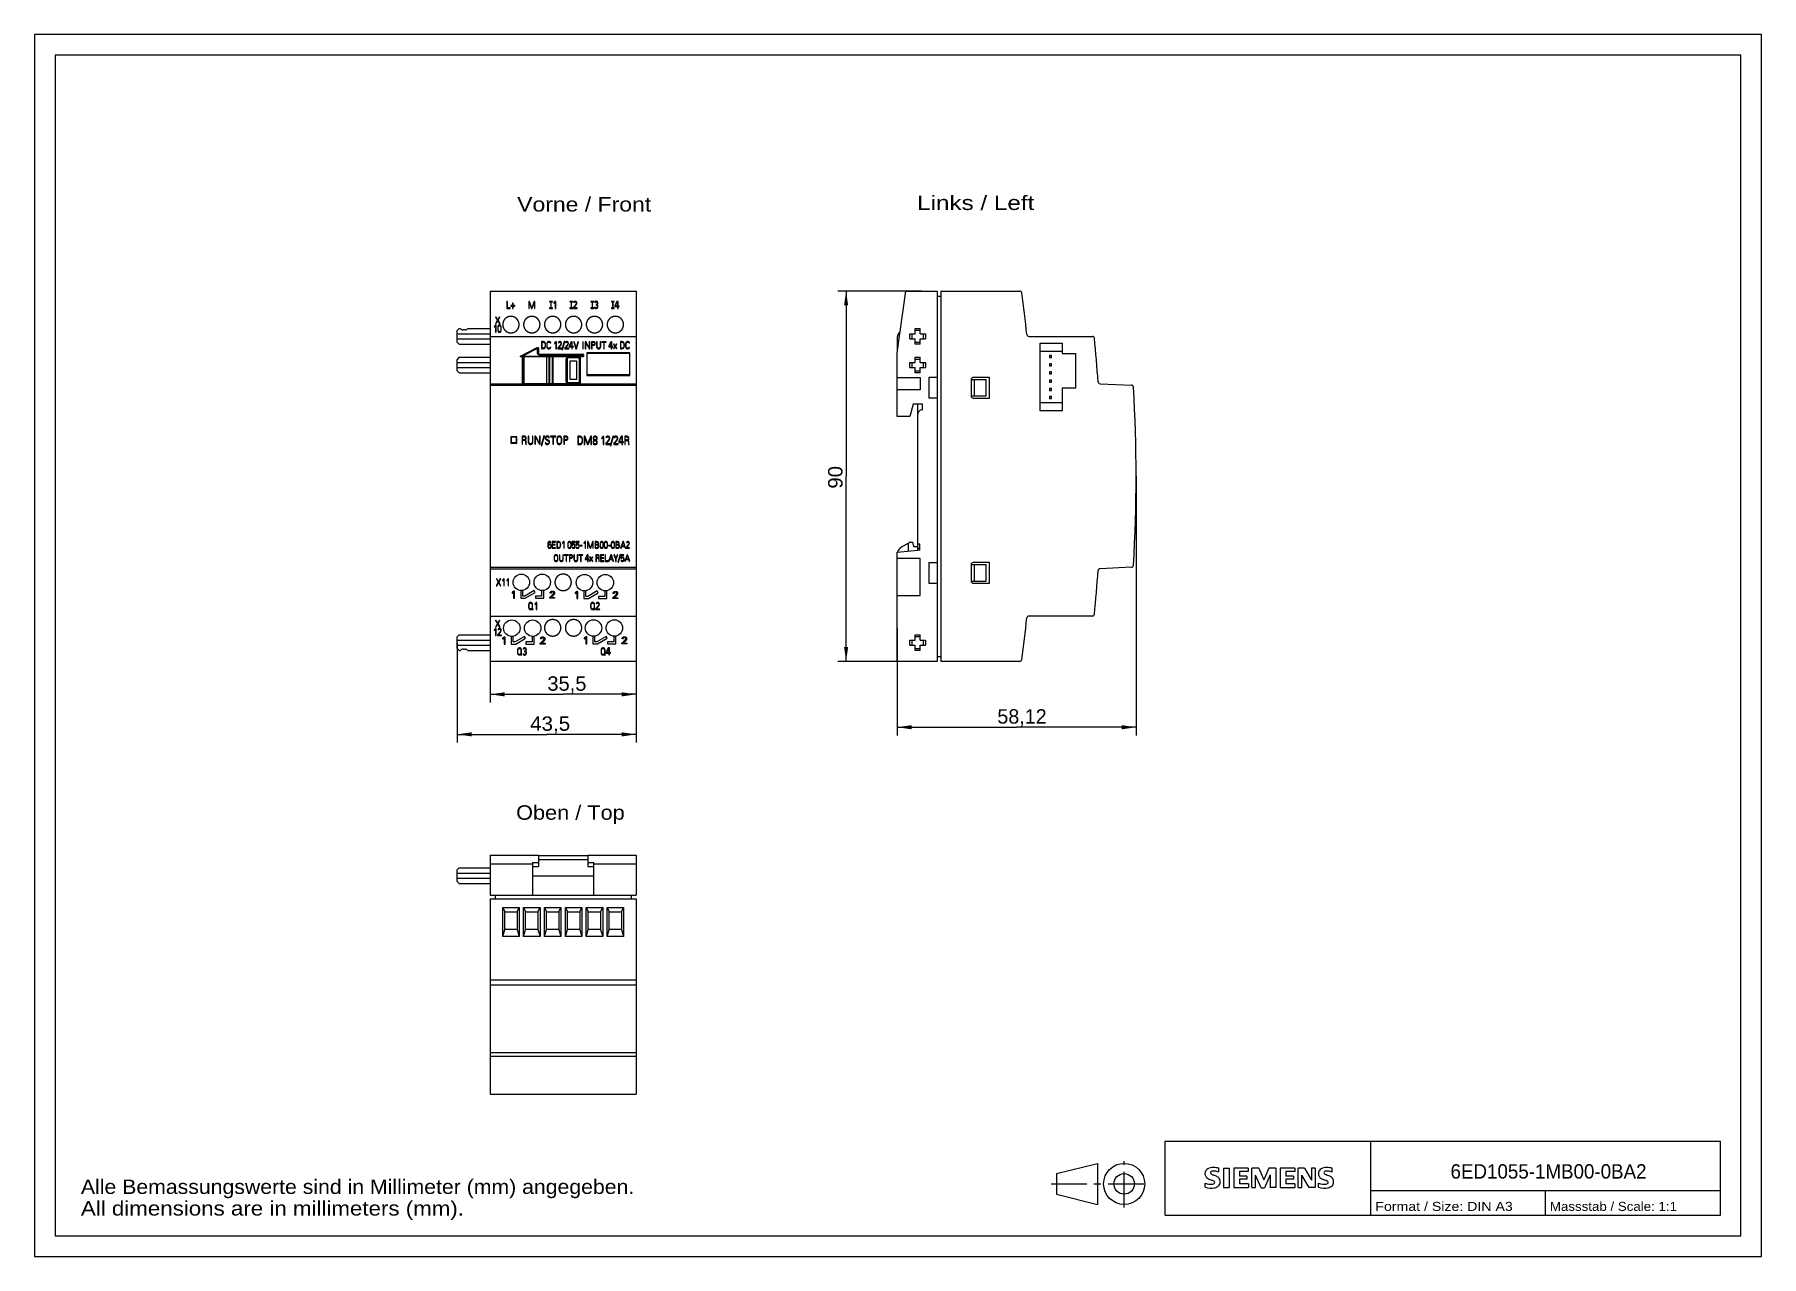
# Model space of a CAD drawing. Extents: x 0 to 420, y 0 to 297.
import ezdxf
from ezdxf.enums import TextEntityAlignment as Align

# ---------------------------------------------------------------- set-up
doc = ezdxf.new("R2010")
doc.units = 0
doc.header["$LTSCALE"] = 23.1
doc.linetypes.add('CENTER', pattern=[0.6, 0.375, -0.075, 0.075, -0.075])
for name, color, linetype in [('10000_FRONT', 7, 'CONTINUOUS'), ('10100_DIM_FRONT', 7, 'CONTINUOUS'), ('10300_FRONT_GERMAN_ENGLISH', 7, 'CONTINUOUS'), ('10500_FRONT_LABELING', 7, 'CONTINUOUS'), ('11000_LEFT', 7, 'CONTINUOUS'), ('11100_DIM_LEFT', 7, 'CONTINUOUS'), ('11300_LEFT_GERMAN_ENGLISH', 7, 'CONTINUOUS'), ('13000_TOP', 7, 'CONTINUOUS'), ('13300_TOP_GERMAN_ENGLISH', 7, 'CONTINUOUS'), ('90000_FRAME', 7, 'CONTINUOUS'), ('91000_TIP', 7, 'CONTINUOUS')]:
    doc.layers.add(name, color=color, linetype=linetype)
doc.dimstyles.get("Standard").update_dxf_attribs({"dimtxt": 2.5, "dimasz": 2.5, "dimexe": 1.25, "dimexo": 0.625, "dimtad": 1, "dimcen": 2.5, "dimazin": 3, "dimtfac": 1, "dimtmove": 0, "dimatfit": 3})

msp = doc.modelspace()

# ---------------------------------------------------------------- texts
at = {"layer": '10300_FRONT_GERMAN_ENGLISH', "linetype": 'CONTINUOUS'}
msp.add_text('Vorne / Front', height=3.5, dxfattribs=at).set_placement((117.382, 253.989), (149.965, 253.989), align=Align.FIT)
at = {"layer": '11300_LEFT_GERMAN_ENGLISH', "linetype": 'CONTINUOUS'}
msp.add_text('Links / Left', height=3.5, dxfattribs=at).set_placement((214.654, 254.352), (243.154, 254.352), align=Align.FIT)
at = {"layer": '13300_TOP_GERMAN_ENGLISH', "linetype": 'CONTINUOUS'}
msp.add_text('Oben / Top', height=3.5, dxfattribs=at).set_placement((117.125, 106.152), (143.542, 106.152), align=Align.FIT)
at = {"layer": '90000_FRAME', "color": 7, "linetype": 'CONTINUOUS'}
for s, height, p, p2 in [('6ED1055-1MB00-0BA2', 3.5, (344.382, 18.925), (392.049, 18.925)), ('Format / Size: DIN A3', 2.2, (326.092, 11.067), (359.511, 11.067)), ('Massstab / Scale: 1:1', 2.2, (368.545, 11.067), (399.45, 11.067))]:
    msp.add_text(s, height=height, dxfattribs=at).set_placement(p, p2, align=Align.FIT)
at = {"layer": '91000_TIP', "color": 7, "linetype": 'CONTINUOUS'}
for s, p, p2 in [('Alle Bemassungswerte sind in Millimeter (mm) angegeben.', (11.276, 15.19), (145.859, 15.19)), ('All dimensions are in millimeters (mm).', (11.276, 9.94), (104.442, 9.94))]:
    msp.add_text(s, height=3.5, dxfattribs=at).set_placement(p, p2, align=Align.FIT)

# ---------------------------------------------------------------- blocks, each defined once
blk = doc.blocks.new('*D0')
at = {"layer": '10100_DIM_FRONT', "linetype": 'CONTINUOUS'}
for p, q in [((110.808052, 150.134362), (110.808052, 134.632386)), ((146.308052, 150.134362), (146.308052, 134.632386)), ((110.808052, 136.632386), (128.558052, 136.632386)), ((146.308052, 136.632386), (128.558052, 136.632386))]:
    blk.add_line(p, q, dxfattribs=at)
for points in [[(114.308052, 137.132386), (110.808052, 136.632386), (114.308052, 136.132386)], [(142.808052, 136.132386), (146.308052, 136.632386), (142.808052, 137.132386)]]:
    blk.add_solid(points, dxfattribs=at)
blk.add_text('35,5', height=3.5, dxfattribs=at).set_placement((124.727394, 137.507386), (134.227394, 137.507386), align=Align.FIT)
blk = doc.blocks.new('*D1')
at = {"layer": '10100_DIM_FRONT', "linetype": 'CONTINUOUS'}
for p, q in [((146.31, 189.65), (146.31, 124.9)), ((102.81, 149.2), (102.81, 124.9)), ((102.81, 126.9), (124.56, 126.9)), ((146.31, 126.9), (124.56, 126.9))]:
    blk.add_line(p, q, dxfattribs=at)
for points in [[(106.31, 127.4), (102.81, 126.9), (106.31, 126.4)], [(142.81, 126.4), (146.31, 126.9), (142.81, 127.4)]]:
    blk.add_solid(points, dxfattribs=at)
blk.add_text('43,5', height=3.5, dxfattribs=at).set_placement((120.52, 127.77), (130.27, 127.77), align=Align.FIT)
blk = doc.blocks.new('*D2')
at = {"layer": '11100_DIM_LEFT', "linetype": 'CONTINUOUS'}
for p, q in [((267.913776, 189.647955), (267.913776, 126.635708)), ((209.791364, 152.647955), (209.791364, 126.635708)), ((209.791364, 128.635708), (238.85257, 128.635708)), ((267.913776, 128.635708), (238.85257, 128.635708))]:
    blk.add_line(p, q, dxfattribs=at)
for points in [[(213.291364, 129.135708), (209.791364, 128.635708), (213.291364, 128.135708)], [(264.413776, 128.135708), (267.913776, 128.635708), (264.413776, 129.135708)]]:
    blk.add_solid(points, dxfattribs=at)
blk.add_text('58,12', height=3.5, dxfattribs=at).set_placement((234.16257, 129.510708), (246.16257, 129.510708), align=Align.FIT)
blk = doc.blocks.new('*D3')
at = {"layer": '11100_DIM_LEFT', "linetype": 'CONTINUOUS'}
for p, q in [((215.69542, 234.647955), (195.378836, 234.647955)), ((197.378836, 234.647955), (197.378836, 189.647955)), ((197.378836, 144.647955), (197.378836, 189.647955)), ((214.640364, 144.647955), (195.378836, 144.647955))]:
    blk.add_line(p, q, dxfattribs=at)
for points in [[(197.878836, 231.147955), (197.378836, 234.647955), (196.878836, 231.147955)], [(196.878836, 148.147955), (197.378836, 144.647955), (197.878836, 148.147955)]]:
    blk.add_solid(points, dxfattribs=at)
blk.add_text('90', height=3.5, rotation=90, dxfattribs=at).set_placement((196.503836, 186.628087), (196.503836, 192.128087), align=Align.FIT)

# ---------------------------------------------------------------- dimensions: what is measured, and where the dimension line sits
at = {"layer": '10100_DIM_FRONT', "linetype": 'CONTINUOUS'}
for base, p1, p2, picture, middle in [((146.308, 126.898), (102.808, 149.198), (146.308, 189.647), '*D1', (125.4, 129.523)), ((146.308, 136.632), (110.808, 150.134), (146.308, 150.134), '*D0', (129.477, 139.257))]:
    dim = msp.add_linear_dim(base=base, p1=p1, p2=p2, dimstyle='Standard', dxfattribs=at)
    dim.commit()
    dim.dimension.update_dxf_attribs({"geometry": picture, "text_midpoint": middle, "dimtype": 128})
at = {"layer": '11100_DIM_LEFT', "linetype": 'CONTINUOUS'}
dim = msp.add_linear_dim(base=(197.379, 144.648), p1=(215.695, 234.648), p2=(214.64, 144.648), angle=270, dimstyle='Standard', dxfattribs=at)
dim.commit()
dim.dimension.update_dxf_attribs({"geometry": '*D3', "text_midpoint": (194.754, 189.378), "dimtype": 128})
dim = msp.add_linear_dim(base=(267.914, 128.636), p1=(209.791, 152.648), p2=(267.914, 189.648), dimstyle='Standard', dxfattribs=at)
dim.commit()
dim.dimension.update_dxf_attribs({"geometry": '*D2', "text_midpoint": (240.163, 131.261), "dimtype": 128})

# ---------------------------------------------------------------- linework, layer by layer
at = {"layer": '10000_FRONT', "color": 7, "linetype": 'CONTINUOUS'}
for p, q in [((110.808, 234.648), (110.808, 144.648)), ((110.808, 234.648), (146.308, 234.648)), ((146.308, 234.648), (146.308, 144.648)), ((103.308, 225.548), (102.808, 225.048)), ((102.808, 222.248), (102.808, 225.048)), ((102.808, 224.248), (110.808, 224.248)), ((102.808, 223.048), (110.808, 223.048)), ((103.308, 225.548), (103.584, 225.548)), ((104.708, 225.248), (104.208, 225.248)), ((105.333, 225.548), (110.808, 225.548)), ((110.808, 223.648), (146.308, 223.648)), ((102.808, 222.248), (103.308, 221.748)), ((103.308, 218.548), (102.808, 218.048)), ((103.308, 221.748), (110.808, 221.748)), ((103.308, 218.548), (110.808, 218.548)), ((118.228, 218.837), (122.267, 220.899)), ((118.69, 218.848), (118.228, 218.837)), ((118.278, 218.65), (118.274, 218.648)), ((133.308, 218.648), (118.274, 218.648)), ((118.305, 218.663), (118.278, 218.65)), ((118.366, 218.692), (118.315, 218.668)), ((118.443, 218.729), (118.366, 218.692)), ((118.538, 218.775), (118.51, 218.761)), ((118.565, 218.788), (118.538, 218.775)), ((118.558, 218.648), (118.558, 212.148)), ((118.606, 218.808), (118.565, 218.788)), ((118.634, 218.821), (118.606, 218.808)), ((118.662, 218.835), (118.634, 218.821)), ((118.658, 218.648), (118.658, 212.148)), ((118.69, 218.848), (118.662, 218.835)), ((122.358, 220.721), (118.69, 218.848)), ((118.69, 218.848), (133.508, 218.848)), ((119.023, 218.648), (119.023, 212.148)), ((119.039, 218.648), (119.039, 212.148)), ((122.267, 220.899), (122.358, 220.721)), ((122.358, 219.548), (122.358, 220.721)), ((122.558, 220.721), (122.358, 220.721)), ((122.558, 219.548), (122.358, 219.548)), ((122.558, 220.721), (122.558, 219.548)), ((122.758, 219.348), (122.758, 219.148)), ((122.758, 219.348), (133.308, 219.348)), ((122.758, 219.148), (133.508, 219.148)), ((124.567, 212.148), (124.567, 218.648)), ((125.058, 218.648), (125.058, 212.148)), ((125.258, 218.648), (125.258, 212.148)), ((125.858, 218.648), (125.858, 212.148)), ((126.058, 218.648), (126.058, 212.148)), ((129.738, 218.373), (129.618, 218.648)), ((129.858, 218.398), (129.858, 218.648)), ((132.258, 218.398), (132.258, 218.648)), ((132.378, 218.373), (132.498, 218.648)), ((132.808, 212.148), (132.808, 218.648)), ((133.308, 218.648), (133.308, 219.348)), ((133.508, 219.148), (133.508, 218.848)), ((134.308, 219.648), (134.308, 214.148)), ((144.808, 219.648), (134.308, 219.648)), ((134.428, 214.268), (134.428, 219.528)), ((134.428, 219.528), (144.688, 219.528)), ((144.688, 219.528), (144.688, 214.268)), ((144.808, 214.148), (144.808, 219.648)), ((102.808, 215.248), (102.808, 218.048)), ((102.808, 217.248), (110.808, 217.248)), ((102.808, 216.048), (110.808, 216.048)), ((102.808, 215.248), (103.308, 214.748)), ((103.308, 214.748), (110.808, 214.748)), ((129.258, 212.698), (129.258, 218.098)), ((129.558, 218.098), (129.258, 218.098)), ((129.558, 218.098), (129.558, 212.698)), ((132.258, 218.398), (129.858, 218.398)), ((130.295, 213.135), (130.295, 217.661)), ((130.295, 217.661), (131.821, 217.661)), ((131.821, 217.661), (131.821, 213.135)), ((132.533, 218.218), (132.808, 218.338)), ((132.558, 212.698), (132.558, 218.098)), ((132.808, 218.098), (132.558, 218.098)), ((144.688, 214.268), (134.428, 214.268)), ((110.808, 212.128), (146.308, 212.128)), ((110.808, 211.795), (146.308, 211.795)), ((118.558, 212.148), (132.808, 212.148)), ((129.558, 212.698), (129.258, 212.698)), ((129.738, 212.423), (129.618, 212.148)), ((129.858, 212.398), (129.858, 212.148)), ((129.858, 212.398), (132.258, 212.398)), ((131.821, 213.135), (130.295, 213.135)), ((132.258, 212.398), (132.258, 212.148)), ((132.378, 212.423), (132.498, 212.148)), ((132.533, 212.578), (132.808, 212.458)), ((132.558, 212.698), (132.808, 212.698)), ((134.308, 214.148), (144.808, 214.148)), ((115.808, 199.206), (115.808, 197.705)), ((117.308, 199.206), (115.808, 199.206)), ((115.808, 197.705), (117.308, 197.705)), ((115.908, 199.106), (115.908, 197.805)), ((117.208, 199.106), (115.908, 199.106)), ((115.908, 197.805), (117.208, 197.805)), ((117.208, 197.805), (117.208, 199.106)), ((117.308, 197.705), (117.308, 199.206)), ((110.808, 167.5), (146.308, 167.5)), ((110.808, 167.167), (146.308, 167.167)), ((118.249, 161.866), (118.249, 160.012)), ((118.746, 161.866), (118.249, 161.866)), ((118.249, 160.012), (119.344, 160.012)), ((118.746, 160.513), (118.746, 161.866)), ((119.212, 160.513), (118.746, 160.513)), ((121.496, 161.831), (119.212, 160.513)), ((119.344, 160.012), (121.746, 161.398)), ((121.746, 161.398), (121.496, 161.831)), ((121.827, 160.512), (121.827, 160.012)), ((123.327, 160.512), (121.827, 160.512)), ((121.827, 160.012), (123.827, 160.012)), ((123.327, 161.872), (123.327, 160.512)), ((123.827, 161.872), (123.327, 161.872)), ((123.827, 160.012), (123.827, 161.872)), ((133.599, 161.787), (133.599, 159.934)), ((134.096, 161.787), (133.599, 161.787)), ((133.599, 159.934), (134.694, 159.934)), ((134.096, 160.435), (134.096, 161.787)), ((134.562, 160.435), (134.096, 160.435)), ((136.846, 161.752), (134.562, 160.435)), ((134.694, 159.934), (137.096, 161.319)), ((137.096, 161.319), (136.846, 161.752)), ((137.177, 160.434), (137.177, 159.934)), ((138.677, 160.434), (137.177, 160.434)), ((137.177, 159.934), (139.177, 159.934)), ((138.677, 161.794), (138.677, 160.434)), ((139.177, 161.794), (138.677, 161.794)), ((139.177, 159.934), (139.177, 161.794)), ((110.808, 155.648), (146.308, 155.648)), ((103.308, 151.098), (102.808, 150.598)), ((102.808, 147.798), (102.808, 150.598)), ((102.808, 149.798), (110.808, 149.798)), ((102.808, 148.598), (110.808, 148.598)), ((102.808, 147.798), (103.308, 147.298)), ((103.308, 151.098), (110.808, 151.098)), ((103.308, 147.298), (103.584, 147.298)), ((104.208, 147.598), (104.708, 147.598)), ((105.333, 147.298), (110.808, 147.298)), ((115.933, 150.717), (115.933, 148.863)), ((116.43, 150.717), (115.933, 150.717)), ((115.933, 148.863), (117.028, 148.863)), ((116.43, 149.364), (116.43, 150.717)), ((116.896, 149.364), (116.43, 149.364)), ((119.18, 150.682), (116.896, 149.364)), ((117.028, 148.863), (119.43, 150.249)), ((119.43, 150.249), (119.18, 150.682)), ((119.511, 149.363), (119.511, 148.863)), ((121.011, 149.363), (119.511, 149.363)), ((119.511, 148.863), (121.511, 148.863)), ((121.011, 150.723), (121.011, 149.363)), ((121.511, 150.723), (121.011, 150.723)), ((121.511, 148.863), (121.511, 150.723)), ((135.797, 150.756), (135.797, 148.902)), ((136.294, 150.756), (135.797, 150.756)), ((135.797, 148.902), (136.892, 148.902)), ((136.294, 149.403), (136.294, 150.756)), ((136.76, 149.403), (136.294, 149.403)), ((139.044, 150.721), (136.76, 149.403)), ((136.892, 148.902), (139.294, 150.288)), ((139.294, 150.288), (139.044, 150.721)), ((139.375, 149.402), (139.375, 148.902)), ((140.875, 149.402), (139.375, 149.402)), ((139.375, 148.902), (141.375, 148.902)), ((140.875, 150.762), (140.875, 149.402)), ((141.375, 150.762), (140.875, 150.762)), ((141.375, 148.902), (141.375, 150.762)), ((146.308, 144.648), (110.808, 144.648))]:
    msp.add_line(p, q, dxfattribs=at)
for points in [[(114.814, 228.204), (114.796, 228.192), (114.778, 228.181), (114.76, 228.169), (114.742, 228.158), (114.725, 228.146), (114.707, 228.134), (114.69, 228.121), (114.673, 228.109), (114.656, 228.096), (114.639, 228.083), (114.622, 228.07), (114.605, 228.057), (114.589, 228.044), (114.573, 228.03), (114.556, 228.016), (114.54, 228.002), (114.524, 227.988), (114.509, 227.974), (114.493, 227.96), (114.477, 227.945), (114.462, 227.93), (114.447, 227.915), (114.431, 227.9), (114.417, 227.884), (114.402, 227.869), (114.387, 227.853), (114.373, 227.837), (114.359, 227.821), (114.345, 227.805), (114.331, 227.789), (114.317, 227.773), (114.304, 227.756), (114.29, 227.74), (114.277, 227.723), (114.264, 227.706), (114.252, 227.689), (114.239, 227.672), (114.227, 227.655), (114.215, 227.638), (114.203, 227.62), (114.191, 227.603), (114.179, 227.585), (114.168, 227.567), (114.157, 227.549), (114.146, 227.531), (114.135, 227.513), (114.124, 227.494), (114.113, 227.476), (114.103, 227.457), (114.093, 227.439), (114.083, 227.42), (114.073, 227.401), (114.064, 227.382), (114.054, 227.362), (114.045, 227.343), (114.036, 227.324), (114.028, 227.304), (114.019, 227.284), (114.011, 227.265), (114.003, 227.245), (113.995, 227.225), (113.987, 227.206), (113.98, 227.186), (113.973, 227.166), (113.966, 227.146), (113.959, 227.126), (113.953, 227.105), (113.946, 227.085), (113.94, 227.065), (113.934, 227.045), (113.929, 227.024), (113.923, 227.004), (113.918, 226.983), (113.913, 226.963), (113.908, 226.942), (113.903, 226.922), (113.899, 226.901), (113.895, 226.88), (113.891, 226.859), (113.887, 226.838), (113.884, 226.817), (113.88, 226.796), (113.877, 226.775), (113.875, 226.754), (113.872, 226.733), (113.869, 226.712), (113.867, 226.69), (113.865, 226.669), (113.864, 226.648), (113.862, 226.626), (113.861, 226.605), (113.86, 226.584), (113.859, 226.562), (113.859, 226.541), (113.858, 226.519), (113.858, 226.498)], [(117.858, 226.498), (117.858, 226.519), (117.858, 226.541), (117.857, 226.562), (117.856, 226.583), (117.855, 226.605), (117.854, 226.626), (117.852, 226.647), (117.851, 226.668), (117.849, 226.689), (117.847, 226.71), (117.844, 226.731), (117.842, 226.752), (117.839, 226.773), (117.836, 226.794), (117.833, 226.815), (117.829, 226.836), (117.826, 226.857), (117.822, 226.877), (117.818, 226.898), (117.813, 226.919), (117.809, 226.94), (117.804, 226.96), (117.799, 226.981), (117.794, 227.001), (117.788, 227.022), (117.783, 227.042), (117.777, 227.063), (117.771, 227.083), (117.764, 227.103), (117.758, 227.124), (117.751, 227.144), (117.744, 227.164), (117.737, 227.184), (117.729, 227.204), (117.722, 227.224), (117.714, 227.244), (117.706, 227.264), (117.697, 227.283), (117.689, 227.303), (117.68, 227.322), (117.671, 227.342), (117.662, 227.361), (117.653, 227.38), (117.644, 227.399), (117.634, 227.418), (117.624, 227.436), (117.614, 227.455), (117.604, 227.473), (117.594, 227.492), (117.583, 227.51), (117.572, 227.528), (117.561, 227.546), (117.55, 227.564), (117.539, 227.582), (117.527, 227.6), (117.515, 227.618), (117.503, 227.635), (117.491, 227.653), (117.479, 227.67), (117.466, 227.687), (117.453, 227.704), (117.44, 227.721), (117.427, 227.738), (117.414, 227.755), (117.4, 227.772), (117.386, 227.788), (117.373, 227.804), (117.359, 227.82), (117.344, 227.836), (117.33, 227.852), (117.315, 227.868), (117.301, 227.883), (117.286, 227.898), (117.271, 227.913), (117.256, 227.928), (117.241, 227.943), (117.225, 227.958), (117.21, 227.972), (117.194, 227.986), (117.178, 228), (117.162, 228.014), (117.146, 228.028), (117.13, 228.042), (117.113, 228.055), (117.097, 228.068), (117.08, 228.081), (117.063, 228.094), (117.046, 228.107), (117.029, 228.119), (117.012, 228.132), (116.994, 228.144), (116.976, 228.156), (116.959, 228.168), (116.941, 228.18), (116.923, 228.191), (116.904, 228.202), (116.886, 228.214), (116.867, 228.225), (116.849, 228.235), (116.83, 228.246), (116.811, 228.256), (116.793, 228.266), (116.774, 228.276), (116.755, 228.286), (116.736, 228.295), (116.716, 228.304), (116.697, 228.313), (116.678, 228.322), (116.658, 228.331), (116.639, 228.339), (116.619, 228.347), (116.6, 228.355), (116.58, 228.363), (116.56, 228.371), (116.54, 228.378), (116.52, 228.385), (116.5, 228.392), (116.48, 228.399), (116.459, 228.405), (116.439, 228.412), (116.419, 228.418), (116.398, 228.424), (116.377, 228.429), (116.357, 228.435), (116.336, 228.44), (116.315, 228.445), (116.294, 228.45), (116.273, 228.454), (116.252, 228.459), (116.231, 228.463), (116.21, 228.467), (116.189, 228.47), (116.168, 228.474), (116.146, 228.477), (116.125, 228.48), (116.104, 228.483), (116.083, 228.485), (116.062, 228.488), (116.041, 228.49), (116.019, 228.491), (115.998, 228.493), (115.977, 228.494), (115.956, 228.496), (115.934, 228.496), (115.913, 228.497), (115.892, 228.498), (115.871, 228.498), (115.849, 228.498), (115.828, 228.498), (115.807, 228.497), (115.785, 228.497), (115.764, 228.496), (115.743, 228.495), (115.721, 228.493), (115.7, 228.492), (115.679, 228.49), (115.657, 228.488), (115.636, 228.486), (115.614, 228.483), (115.593, 228.48), (115.572, 228.477), (115.551, 228.474), (115.529, 228.471), (115.508, 228.467), (115.487, 228.463), (115.466, 228.459), (115.445, 228.455), (115.425, 228.45), (115.404, 228.446), (115.383, 228.441), (115.362, 228.436), (115.342, 228.43), (115.321, 228.425), (115.301, 228.419), (115.28, 228.413), (115.26, 228.407), (115.24, 228.4), (115.22, 228.393), (115.2, 228.386), (115.18, 228.379), (115.16, 228.372), (115.14, 228.364), (115.12, 228.357), (115.1, 228.349), (115.08, 228.341), (115.061, 228.332), (115.041, 228.323), (115.021, 228.315), (115.002, 228.305), (114.983, 228.296), (114.963, 228.287), (114.944, 228.277), (114.925, 228.267), (114.906, 228.257), (114.887, 228.247), (114.869, 228.236), (114.85, 228.226), (114.832, 228.215), (114.814, 228.204)], [(119.894, 228.204), (119.876, 228.192), (119.858, 228.181), (119.84, 228.169), (119.822, 228.158), (119.805, 228.146), (119.787, 228.134), (119.77, 228.121), (119.753, 228.109), (119.736, 228.096), (119.719, 228.083), (119.702, 228.07), (119.685, 228.057), (119.669, 228.044), (119.653, 228.03), (119.636, 228.016), (119.62, 228.002), (119.604, 227.988), (119.589, 227.974), (119.573, 227.96), (119.557, 227.945), (119.542, 227.93), (119.527, 227.915), (119.511, 227.9), (119.497, 227.884), (119.482, 227.869), (119.467, 227.853), (119.453, 227.837), (119.439, 227.821), (119.425, 227.805), (119.411, 227.789), (119.397, 227.773), (119.384, 227.756), (119.37, 227.74), (119.357, 227.723), (119.344, 227.706), (119.332, 227.689), (119.319, 227.672), (119.307, 227.655), (119.295, 227.638), (119.283, 227.62), (119.271, 227.603), (119.259, 227.585), (119.248, 227.567), (119.237, 227.549), (119.226, 227.531), (119.215, 227.513), (119.204, 227.494), (119.193, 227.476), (119.183, 227.457), (119.173, 227.439), (119.163, 227.42), (119.153, 227.401), (119.144, 227.382), (119.134, 227.362), (119.125, 227.343), (119.116, 227.324), (119.108, 227.304), (119.099, 227.284), (119.091, 227.265), (119.083, 227.245), (119.075, 227.225), (119.067, 227.206), (119.06, 227.186), (119.053, 227.166), (119.046, 227.146), (119.039, 227.126), (119.033, 227.105), (119.026, 227.085), (119.02, 227.065), (119.014, 227.045), (119.009, 227.024), (119.003, 227.004), (118.998, 226.983), (118.993, 226.963), (118.988, 226.942), (118.983, 226.922), (118.979, 226.901), (118.975, 226.88), (118.971, 226.859), (118.967, 226.838), (118.964, 226.817), (118.96, 226.796), (118.957, 226.775), (118.955, 226.754), (118.952, 226.733), (118.949, 226.712), (118.947, 226.69), (118.945, 226.669), (118.944, 226.648), (118.942, 226.626), (118.941, 226.605), (118.94, 226.584), (118.939, 226.562), (118.939, 226.541), (118.938, 226.519), (118.938, 226.498)], [(122.938, 226.498), (122.938, 226.519), (122.938, 226.541), (122.937, 226.562), (122.936, 226.583), (122.935, 226.605), (122.934, 226.626), (122.932, 226.647), (122.931, 226.668), (122.929, 226.689), (122.927, 226.71), (122.924, 226.731), (122.922, 226.752), (122.919, 226.773), (122.916, 226.794), (122.913, 226.815), (122.909, 226.836), (122.906, 226.857), (122.902, 226.877), (122.898, 226.898), (122.893, 226.919), (122.889, 226.94), (122.884, 226.96), (122.879, 226.981), (122.874, 227.001), (122.868, 227.022), (122.863, 227.042), (122.857, 227.063), (122.851, 227.083), (122.844, 227.103), (122.838, 227.124), (122.831, 227.144), (122.824, 227.164), (122.817, 227.184), (122.809, 227.204), (122.802, 227.224), (122.794, 227.244), (122.786, 227.264), (122.777, 227.283), (122.769, 227.303), (122.76, 227.322), (122.751, 227.342), (122.742, 227.361), (122.733, 227.38), (122.724, 227.399), (122.714, 227.418), (122.704, 227.436), (122.694, 227.455), (122.684, 227.473), (122.674, 227.492), (122.663, 227.51), (122.652, 227.528), (122.641, 227.546), (122.63, 227.564), (122.619, 227.582), (122.607, 227.6), (122.595, 227.618), (122.583, 227.635), (122.571, 227.653), (122.559, 227.67), (122.546, 227.687), (122.533, 227.704), (122.52, 227.721), (122.507, 227.738), (122.494, 227.755), (122.48, 227.772), (122.466, 227.788), (122.453, 227.804), (122.439, 227.82), (122.424, 227.836), (122.41, 227.852), (122.395, 227.868), (122.381, 227.883), (122.366, 227.898), (122.351, 227.913), (122.336, 227.928), (122.321, 227.943), (122.305, 227.958), (122.29, 227.972), (122.274, 227.986), (122.258, 228), (122.242, 228.014), (122.226, 228.028), (122.21, 228.042), (122.193, 228.055), (122.177, 228.068), (122.16, 228.081), (122.143, 228.094), (122.126, 228.107), (122.109, 228.119), (122.092, 228.132), (122.074, 228.144), (122.056, 228.156), (122.039, 228.168), (122.021, 228.18), (122.003, 228.191), (121.984, 228.202), (121.966, 228.214), (121.947, 228.225), (121.929, 228.235), (121.91, 228.246), (121.891, 228.256), (121.873, 228.266), (121.854, 228.276), (121.835, 228.286), (121.816, 228.295), (121.796, 228.304), (121.777, 228.313), (121.758, 228.322), (121.738, 228.331), (121.719, 228.339), (121.699, 228.347), (121.68, 228.355), (121.66, 228.363), (121.64, 228.371), (121.62, 228.378), (121.6, 228.385), (121.58, 228.392), (121.56, 228.399), (121.539, 228.405), (121.519, 228.412), (121.499, 228.418), (121.478, 228.424), (121.457, 228.429), (121.437, 228.435), (121.416, 228.44), (121.395, 228.445), (121.374, 228.45), (121.353, 228.454), (121.332, 228.459), (121.311, 228.463), (121.29, 228.467), (121.269, 228.47), (121.248, 228.474), (121.226, 228.477), (121.205, 228.48), (121.184, 228.483), (121.163, 228.485), (121.142, 228.488), (121.121, 228.49), (121.099, 228.491), (121.078, 228.493), (121.057, 228.494), (121.036, 228.496), (121.014, 228.496), (120.993, 228.497), (120.972, 228.498), (120.951, 228.498), (120.929, 228.498), (120.908, 228.498), (120.887, 228.497), (120.865, 228.497), (120.844, 228.496), (120.823, 228.495), (120.801, 228.493), (120.78, 228.492), (120.759, 228.49), (120.737, 228.488), (120.716, 228.486), (120.694, 228.483), (120.673, 228.48), (120.652, 228.477), (120.631, 228.474), (120.609, 228.471), (120.588, 228.467), (120.567, 228.463), (120.546, 228.459), (120.525, 228.455), (120.505, 228.45), (120.484, 228.446), (120.463, 228.441), (120.442, 228.436), (120.422, 228.43), (120.401, 228.425), (120.381, 228.419), (120.36, 228.413), (120.34, 228.407), (120.32, 228.4), (120.3, 228.393), (120.28, 228.386), (120.26, 228.379), (120.24, 228.372), (120.22, 228.364), (120.2, 228.357), (120.18, 228.349), (120.16, 228.341), (120.141, 228.332), (120.121, 228.323), (120.101, 228.315), (120.082, 228.305), (120.063, 228.296), (120.043, 228.287), (120.024, 228.277), (120.005, 228.267), (119.986, 228.257), (119.967, 228.247), (119.949, 228.236), (119.93, 228.226), (119.912, 228.215), (119.894, 228.204)], [(124.974, 228.204), (124.956, 228.192), (124.938, 228.181), (124.92, 228.169), (124.902, 228.158), (124.885, 228.146), (124.867, 228.134), (124.85, 228.121), (124.833, 228.109), (124.816, 228.096), (124.799, 228.083), (124.782, 228.07), (124.765, 228.057), (124.749, 228.044), (124.733, 228.03), (124.716, 228.016), (124.7, 228.002), (124.684, 227.988), (124.669, 227.974), (124.653, 227.96), (124.637, 227.945), (124.622, 227.93), (124.607, 227.915), (124.591, 227.9), (124.577, 227.884), (124.562, 227.869), (124.547, 227.853), (124.533, 227.837), (124.519, 227.821), (124.505, 227.805), (124.491, 227.789), (124.477, 227.773), (124.464, 227.756), (124.45, 227.74), (124.437, 227.723), (124.424, 227.706), (124.412, 227.689), (124.399, 227.672), (124.387, 227.655), (124.375, 227.638), (124.363, 227.62), (124.351, 227.603), (124.339, 227.585), (124.328, 227.567), (124.317, 227.549), (124.306, 227.531), (124.295, 227.513), (124.284, 227.494), (124.273, 227.476), (124.263, 227.457), (124.253, 227.439), (124.243, 227.42), (124.233, 227.401), (124.224, 227.382), (124.214, 227.362), (124.205, 227.343), (124.196, 227.324), (124.188, 227.304), (124.179, 227.284), (124.171, 227.265), (124.163, 227.245), (124.155, 227.225), (124.147, 227.206), (124.14, 227.186), (124.133, 227.166), (124.126, 227.146), (124.119, 227.126), (124.113, 227.105), (124.106, 227.085), (124.1, 227.065), (124.094, 227.045), (124.089, 227.024), (124.083, 227.004), (124.078, 226.983), (124.073, 226.963), (124.068, 226.942), (124.063, 226.922), (124.059, 226.901), (124.055, 226.88), (124.051, 226.859), (124.047, 226.838), (124.044, 226.817), (124.04, 226.796), (124.037, 226.775), (124.035, 226.754), (124.032, 226.733), (124.029, 226.712), (124.027, 226.69), (124.025, 226.669), (124.024, 226.648), (124.022, 226.626), (124.021, 226.605), (124.02, 226.584), (124.019, 226.562), (124.019, 226.541), (124.018, 226.519), (124.018, 226.498)], [(128.018, 226.498), (128.018, 226.519), (128.018, 226.541), (128.017, 226.562), (128.016, 226.583), (128.015, 226.605), (128.014, 226.626), (128.012, 226.647), (128.011, 226.668), (128.009, 226.689), (128.007, 226.71), (128.004, 226.731), (128.002, 226.752), (127.999, 226.773), (127.996, 226.794), (127.993, 226.815), (127.989, 226.836), (127.986, 226.857), (127.982, 226.877), (127.978, 226.898), (127.973, 226.919), (127.969, 226.94), (127.964, 226.96), (127.959, 226.981), (127.954, 227.001), (127.948, 227.022), (127.943, 227.042), (127.937, 227.063), (127.931, 227.083), (127.924, 227.103), (127.918, 227.124), (127.911, 227.144), (127.904, 227.164), (127.897, 227.184), (127.889, 227.204), (127.882, 227.224), (127.874, 227.244), (127.866, 227.264), (127.857, 227.283), (127.849, 227.303), (127.84, 227.322), (127.831, 227.342), (127.822, 227.361), (127.813, 227.38), (127.804, 227.399), (127.794, 227.418), (127.784, 227.436), (127.774, 227.455), (127.764, 227.473), (127.754, 227.492), (127.743, 227.51), (127.732, 227.528), (127.721, 227.546), (127.71, 227.564), (127.699, 227.582), (127.687, 227.6), (127.675, 227.618), (127.663, 227.635), (127.651, 227.653), (127.639, 227.67), (127.626, 227.687), (127.613, 227.704), (127.6, 227.721), (127.587, 227.738), (127.574, 227.755), (127.56, 227.772), (127.546, 227.788), (127.533, 227.804), (127.519, 227.82), (127.504, 227.836), (127.49, 227.852), (127.475, 227.868), (127.461, 227.883), (127.446, 227.898), (127.431, 227.913), (127.416, 227.928), (127.401, 227.943), (127.385, 227.958), (127.37, 227.972), (127.354, 227.986), (127.338, 228), (127.322, 228.014), (127.306, 228.028), (127.29, 228.042), (127.273, 228.055), (127.257, 228.068), (127.24, 228.081), (127.223, 228.094), (127.206, 228.107), (127.189, 228.119), (127.172, 228.132), (127.154, 228.144), (127.136, 228.156), (127.119, 228.168), (127.101, 228.18), (127.083, 228.191), (127.064, 228.202), (127.046, 228.214), (127.027, 228.225), (127.009, 228.235), (126.99, 228.246), (126.971, 228.256), (126.953, 228.266), (126.934, 228.276), (126.915, 228.286), (126.896, 228.295), (126.876, 228.304), (126.857, 228.313), (126.838, 228.322), (126.818, 228.331), (126.799, 228.339), (126.779, 228.347), (126.76, 228.355), (126.74, 228.363), (126.72, 228.371), (126.7, 228.378), (126.68, 228.385), (126.66, 228.392), (126.64, 228.399), (126.619, 228.405), (126.599, 228.412), (126.579, 228.418), (126.558, 228.424), (126.537, 228.429), (126.517, 228.435), (126.496, 228.44), (126.475, 228.445), (126.454, 228.45), (126.433, 228.454), (126.412, 228.459), (126.391, 228.463), (126.37, 228.467), (126.349, 228.47), (126.328, 228.474), (126.306, 228.477), (126.285, 228.48), (126.264, 228.483), (126.243, 228.485), (126.222, 228.488), (126.201, 228.49), (126.179, 228.491), (126.158, 228.493), (126.137, 228.494), (126.116, 228.496), (126.094, 228.496), (126.073, 228.497), (126.052, 228.498), (126.031, 228.498), (126.009, 228.498), (125.988, 228.498), (125.967, 228.497), (125.945, 228.497), (125.924, 228.496), (125.903, 228.495), (125.881, 228.493), (125.86, 228.492), (125.839, 228.49), (125.817, 228.488), (125.796, 228.486), (125.774, 228.483), (125.753, 228.48), (125.732, 228.477), (125.711, 228.474), (125.689, 228.471), (125.668, 228.467), (125.647, 228.463), (125.626, 228.459), (125.605, 228.455), (125.585, 228.45), (125.564, 228.446), (125.543, 228.441), (125.522, 228.436), (125.502, 228.43), (125.481, 228.425), (125.461, 228.419), (125.44, 228.413), (125.42, 228.407), (125.4, 228.4), (125.38, 228.393), (125.36, 228.386), (125.34, 228.379), (125.32, 228.372), (125.3, 228.364), (125.28, 228.357), (125.26, 228.349), (125.24, 228.341), (125.221, 228.332), (125.201, 228.323), (125.181, 228.315), (125.162, 228.305), (125.143, 228.296), (125.123, 228.287), (125.104, 228.277), (125.085, 228.267), (125.066, 228.257), (125.047, 228.247), (125.029, 228.236), (125.01, 228.226), (124.992, 228.215), (124.974, 228.204)], [(130.054, 228.204), (130.036, 228.192), (130.018, 228.181), (130, 228.169), (129.982, 228.158), (129.965, 228.146), (129.947, 228.134), (129.93, 228.121), (129.913, 228.109), (129.896, 228.096), (129.879, 228.083), (129.862, 228.07), (129.845, 228.057), (129.829, 228.044), (129.813, 228.03), (129.796, 228.016), (129.78, 228.002), (129.764, 227.988), (129.749, 227.974), (129.733, 227.96), (129.717, 227.945), (129.702, 227.93), (129.687, 227.915), (129.671, 227.9), (129.657, 227.884), (129.642, 227.869), (129.627, 227.853), (129.613, 227.837), (129.599, 227.821), (129.585, 227.805), (129.571, 227.789), (129.557, 227.773), (129.544, 227.756), (129.53, 227.74), (129.517, 227.723), (129.504, 227.706), (129.492, 227.689), (129.479, 227.672), (129.467, 227.655), (129.455, 227.638), (129.443, 227.62), (129.431, 227.603), (129.419, 227.585), (129.408, 227.567), (129.397, 227.549), (129.386, 227.531), (129.375, 227.513), (129.364, 227.494), (129.353, 227.476), (129.343, 227.457), (129.333, 227.439), (129.323, 227.42), (129.313, 227.401), (129.304, 227.382), (129.294, 227.362), (129.285, 227.343), (129.276, 227.324), (129.268, 227.304), (129.259, 227.284), (129.251, 227.265), (129.243, 227.245), (129.235, 227.225), (129.227, 227.206), (129.22, 227.186), (129.213, 227.166), (129.206, 227.146), (129.199, 227.126), (129.193, 227.105), (129.186, 227.085), (129.18, 227.065), (129.174, 227.045), (129.169, 227.024), (129.163, 227.004), (129.158, 226.983), (129.153, 226.963), (129.148, 226.942), (129.143, 226.922), (129.139, 226.901), (129.135, 226.88), (129.131, 226.859), (129.127, 226.838), (129.124, 226.817), (129.12, 226.796), (129.117, 226.775), (129.115, 226.754), (129.112, 226.733), (129.109, 226.712), (129.107, 226.69), (129.105, 226.669), (129.104, 226.648), (129.102, 226.626), (129.101, 226.605), (129.1, 226.584), (129.099, 226.562), (129.099, 226.541), (129.098, 226.519), (129.098, 226.498)], [(133.098, 226.498), (133.098, 226.519), (133.098, 226.541), (133.097, 226.562), (133.096, 226.583), (133.095, 226.605), (133.094, 226.626), (133.092, 226.647), (133.091, 226.668), (133.089, 226.689), (133.087, 226.71), (133.084, 226.731), (133.082, 226.752), (133.079, 226.773), (133.076, 226.794), (133.073, 226.815), (133.069, 226.836), (133.066, 226.857), (133.062, 226.877), (133.058, 226.898), (133.053, 226.919), (133.049, 226.94), (133.044, 226.96), (133.039, 226.981), (133.034, 227.001), (133.028, 227.022), (133.023, 227.042), (133.017, 227.063), (133.011, 227.083), (133.004, 227.103), (132.998, 227.124), (132.991, 227.144), (132.984, 227.164), (132.977, 227.184), (132.969, 227.204), (132.962, 227.224), (132.954, 227.244), (132.946, 227.264), (132.937, 227.283), (132.929, 227.303), (132.92, 227.322), (132.911, 227.342), (132.902, 227.361), (132.893, 227.38), (132.884, 227.399), (132.874, 227.418), (132.864, 227.436), (132.854, 227.455), (132.844, 227.473), (132.834, 227.492), (132.823, 227.51), (132.812, 227.528), (132.801, 227.546), (132.79, 227.564), (132.779, 227.582), (132.767, 227.6), (132.755, 227.618), (132.743, 227.635), (132.731, 227.653), (132.719, 227.67), (132.706, 227.687), (132.693, 227.704), (132.68, 227.721), (132.667, 227.738), (132.654, 227.755), (132.64, 227.772), (132.626, 227.788), (132.613, 227.804), (132.599, 227.82), (132.584, 227.836), (132.57, 227.852), (132.555, 227.868), (132.541, 227.883), (132.526, 227.898), (132.511, 227.913), (132.496, 227.928), (132.481, 227.943), (132.465, 227.958), (132.45, 227.972), (132.434, 227.986), (132.418, 228), (132.402, 228.014), (132.386, 228.028), (132.37, 228.042), (132.353, 228.055), (132.337, 228.068), (132.32, 228.081), (132.303, 228.094), (132.286, 228.107), (132.269, 228.119), (132.252, 228.132), (132.234, 228.144), (132.216, 228.156), (132.199, 228.168), (132.181, 228.18), (132.163, 228.191), (132.144, 228.202), (132.126, 228.214), (132.107, 228.225), (132.089, 228.235), (132.07, 228.246), (132.051, 228.256), (132.033, 228.266), (132.014, 228.276), (131.995, 228.286), (131.976, 228.295), (131.956, 228.304), (131.937, 228.313), (131.918, 228.322), (131.898, 228.331), (131.879, 228.339), (131.859, 228.347), (131.84, 228.355), (131.82, 228.363), (131.8, 228.371), (131.78, 228.378), (131.76, 228.385), (131.74, 228.392), (131.72, 228.399), (131.699, 228.405), (131.679, 228.412), (131.659, 228.418), (131.638, 228.424), (131.617, 228.429), (131.597, 228.435), (131.576, 228.44), (131.555, 228.445), (131.534, 228.45), (131.513, 228.454), (131.492, 228.459), (131.471, 228.463), (131.45, 228.467), (131.429, 228.47), (131.408, 228.474), (131.386, 228.477), (131.365, 228.48), (131.344, 228.483), (131.323, 228.485), (131.302, 228.488), (131.281, 228.49), (131.259, 228.491), (131.238, 228.493), (131.217, 228.494), (131.196, 228.496), (131.174, 228.496), (131.153, 228.497), (131.132, 228.498), (131.111, 228.498), (131.089, 228.498), (131.068, 228.498), (131.047, 228.497), (131.025, 228.497), (131.004, 228.496), (130.983, 228.495), (130.961, 228.493), (130.94, 228.492), (130.919, 228.49), (130.897, 228.488), (130.876, 228.486), (130.854, 228.483), (130.833, 228.48), (130.812, 228.477), (130.791, 228.474), (130.769, 228.471), (130.748, 228.467), (130.727, 228.463), (130.706, 228.459), (130.685, 228.455), (130.665, 228.45), (130.644, 228.446), (130.623, 228.441), (130.602, 228.436), (130.582, 228.43), (130.561, 228.425), (130.541, 228.419), (130.52, 228.413), (130.5, 228.407), (130.48, 228.4), (130.46, 228.393), (130.44, 228.386), (130.42, 228.379), (130.4, 228.372), (130.38, 228.364), (130.36, 228.357), (130.34, 228.349), (130.32, 228.341), (130.301, 228.332), (130.281, 228.323), (130.261, 228.315), (130.242, 228.305), (130.223, 228.296), (130.203, 228.287), (130.184, 228.277), (130.165, 228.267), (130.146, 228.257), (130.127, 228.247), (130.109, 228.236), (130.09, 228.226), (130.072, 228.215), (130.054, 228.204)], [(135.134, 228.204), (135.116, 228.192), (135.098, 228.181), (135.08, 228.169), (135.062, 228.158), (135.045, 228.146), (135.027, 228.134), (135.01, 228.121), (134.993, 228.109), (134.976, 228.096), (134.959, 228.083), (134.942, 228.07), (134.925, 228.057), (134.909, 228.044), (134.893, 228.03), (134.876, 228.016), (134.86, 228.002), (134.844, 227.988), (134.829, 227.974), (134.813, 227.96), (134.797, 227.945), (134.782, 227.93), (134.767, 227.915), (134.751, 227.9), (134.737, 227.884), (134.722, 227.869), (134.707, 227.853), (134.693, 227.837), (134.679, 227.821), (134.665, 227.805), (134.651, 227.789), (134.637, 227.773), (134.624, 227.756), (134.61, 227.74), (134.597, 227.723), (134.584, 227.706), (134.572, 227.689), (134.559, 227.672), (134.547, 227.655), (134.535, 227.638), (134.523, 227.62), (134.511, 227.603), (134.499, 227.585), (134.488, 227.567), (134.477, 227.549), (134.466, 227.531), (134.455, 227.513), (134.444, 227.494), (134.433, 227.476), (134.423, 227.457), (134.413, 227.439), (134.403, 227.42), (134.393, 227.401), (134.384, 227.382), (134.374, 227.362), (134.365, 227.343), (134.356, 227.324), (134.348, 227.304), (134.339, 227.284), (134.331, 227.265), (134.323, 227.245), (134.315, 227.225), (134.307, 227.206), (134.3, 227.186), (134.293, 227.166), (134.286, 227.146), (134.279, 227.126), (134.273, 227.105), (134.266, 227.085), (134.26, 227.065), (134.254, 227.045), (134.249, 227.024), (134.243, 227.004), (134.238, 226.983), (134.233, 226.963), (134.228, 226.942), (134.223, 226.922), (134.219, 226.901), (134.215, 226.88), (134.211, 226.859), (134.207, 226.838), (134.204, 226.817), (134.2, 226.796), (134.197, 226.775), (134.195, 226.754), (134.192, 226.733), (134.189, 226.712), (134.187, 226.69), (134.185, 226.669), (134.184, 226.648), (134.182, 226.626), (134.181, 226.605), (134.18, 226.584), (134.179, 226.562), (134.179, 226.541), (134.178, 226.519), (134.178, 226.498)], [(138.178, 226.498), (138.178, 226.519), (138.178, 226.541), (138.177, 226.562), (138.176, 226.583), (138.175, 226.605), (138.174, 226.626), (138.172, 226.647), (138.171, 226.668), (138.169, 226.689), (138.167, 226.71), (138.164, 226.731), (138.162, 226.752), (138.159, 226.773), (138.156, 226.794), (138.153, 226.815), (138.149, 226.836), (138.146, 226.857), (138.142, 226.877), (138.138, 226.898), (138.133, 226.919), (138.129, 226.94), (138.124, 226.96), (138.119, 226.981), (138.114, 227.001), (138.108, 227.022), (138.103, 227.042), (138.097, 227.063), (138.091, 227.083), (138.084, 227.103), (138.078, 227.124), (138.071, 227.144), (138.064, 227.164), (138.057, 227.184), (138.049, 227.204), (138.042, 227.224), (138.034, 227.244), (138.026, 227.264), (138.017, 227.283), (138.009, 227.303), (138, 227.322), (137.991, 227.342), (137.982, 227.361), (137.973, 227.38), (137.964, 227.399), (137.954, 227.418), (137.944, 227.436), (137.934, 227.455), (137.924, 227.473), (137.914, 227.492), (137.903, 227.51), (137.892, 227.528), (137.881, 227.546), (137.87, 227.564), (137.859, 227.582), (137.847, 227.6), (137.835, 227.618), (137.823, 227.635), (137.811, 227.653), (137.799, 227.67), (137.786, 227.687), (137.773, 227.704), (137.76, 227.721), (137.747, 227.738), (137.734, 227.755), (137.72, 227.772), (137.706, 227.788), (137.693, 227.804), (137.679, 227.82), (137.664, 227.836), (137.65, 227.852), (137.635, 227.868), (137.621, 227.883), (137.606, 227.898), (137.591, 227.913), (137.576, 227.928), (137.561, 227.943), (137.545, 227.958), (137.53, 227.972), (137.514, 227.986), (137.498, 228), (137.482, 228.014), (137.466, 228.028), (137.45, 228.042), (137.433, 228.055), (137.417, 228.068), (137.4, 228.081), (137.383, 228.094), (137.366, 228.107), (137.349, 228.119), (137.332, 228.132), (137.314, 228.144), (137.296, 228.156), (137.279, 228.168), (137.261, 228.18), (137.243, 228.191), (137.224, 228.202), (137.206, 228.214), (137.187, 228.225), (137.169, 228.235), (137.15, 228.246), (137.131, 228.256), (137.113, 228.266), (137.094, 228.276), (137.075, 228.286), (137.056, 228.295), (137.036, 228.304), (137.017, 228.313), (136.998, 228.322), (136.978, 228.331), (136.959, 228.339), (136.939, 228.347), (136.92, 228.355), (136.9, 228.363), (136.88, 228.371), (136.86, 228.378), (136.84, 228.385), (136.82, 228.392), (136.8, 228.399), (136.779, 228.405), (136.759, 228.412), (136.739, 228.418), (136.718, 228.424), (136.697, 228.429), (136.677, 228.435), (136.656, 228.44), (136.635, 228.445), (136.614, 228.45), (136.593, 228.454), (136.572, 228.459), (136.551, 228.463), (136.53, 228.467), (136.509, 228.47), (136.488, 228.474), (136.466, 228.477), (136.445, 228.48), (136.424, 228.483), (136.403, 228.485), (136.382, 228.488), (136.361, 228.49), (136.339, 228.491), (136.318, 228.493), (136.297, 228.494), (136.276, 228.496), (136.254, 228.496), (136.233, 228.497), (136.212, 228.498), (136.191, 228.498), (136.169, 228.498), (136.148, 228.498), (136.127, 228.497), (136.105, 228.497), (136.084, 228.496), (136.063, 228.495), (136.041, 228.493), (136.02, 228.492), (135.999, 228.49), (135.977, 228.488), (135.956, 228.486), (135.934, 228.483), (135.913, 228.48), (135.892, 228.477), (135.871, 228.474), (135.849, 228.471), (135.828, 228.467), (135.807, 228.463), (135.786, 228.459), (135.765, 228.455), (135.745, 228.45), (135.724, 228.446), (135.703, 228.441), (135.682, 228.436), (135.662, 228.43), (135.641, 228.425), (135.621, 228.419), (135.6, 228.413), (135.58, 228.407), (135.56, 228.4), (135.54, 228.393), (135.52, 228.386), (135.5, 228.379), (135.48, 228.372), (135.46, 228.364), (135.44, 228.357), (135.42, 228.349), (135.4, 228.341), (135.381, 228.332), (135.361, 228.323), (135.341, 228.315), (135.322, 228.305), (135.303, 228.296), (135.283, 228.287), (135.264, 228.277), (135.245, 228.267), (135.226, 228.257), (135.207, 228.247), (135.189, 228.236), (135.17, 228.226), (135.152, 228.215), (135.134, 228.204)], [(140.214, 228.204), (140.196, 228.192), (140.178, 228.181), (140.16, 228.169), (140.142, 228.158), (140.125, 228.146), (140.107, 228.134), (140.09, 228.121), (140.073, 228.109), (140.056, 228.096), (140.039, 228.083), (140.022, 228.07), (140.005, 228.057), (139.989, 228.044), (139.973, 228.03), (139.956, 228.016), (139.94, 228.002), (139.924, 227.988), (139.909, 227.974), (139.893, 227.96), (139.877, 227.945), (139.862, 227.93), (139.847, 227.915), (139.831, 227.9), (139.817, 227.884), (139.802, 227.869), (139.787, 227.853), (139.773, 227.837), (139.759, 227.821), (139.745, 227.805), (139.731, 227.789), (139.717, 227.773), (139.704, 227.756), (139.69, 227.74), (139.677, 227.723), (139.664, 227.706), (139.652, 227.689), (139.639, 227.672), (139.627, 227.655), (139.615, 227.638), (139.603, 227.62), (139.591, 227.603), (139.579, 227.585), (139.568, 227.567), (139.557, 227.549), (139.546, 227.531), (139.535, 227.513), (139.524, 227.494), (139.513, 227.476), (139.503, 227.457), (139.493, 227.439), (139.483, 227.42), (139.473, 227.401), (139.464, 227.382), (139.454, 227.362), (139.445, 227.343), (139.436, 227.324), (139.428, 227.304), (139.419, 227.284), (139.411, 227.265), (139.403, 227.245), (139.395, 227.225), (139.387, 227.206), (139.38, 227.186), (139.373, 227.166), (139.366, 227.146), (139.359, 227.126), (139.353, 227.105), (139.346, 227.085), (139.34, 227.065), (139.334, 227.045), (139.329, 227.024), (139.323, 227.004), (139.318, 226.983), (139.313, 226.963), (139.308, 226.942), (139.303, 226.922), (139.299, 226.901), (139.295, 226.88), (139.291, 226.859), (139.287, 226.838), (139.284, 226.817), (139.28, 226.796), (139.277, 226.775), (139.275, 226.754), (139.272, 226.733), (139.269, 226.712), (139.267, 226.69), (139.265, 226.669), (139.264, 226.648), (139.262, 226.626), (139.261, 226.605), (139.26, 226.584), (139.259, 226.562), (139.259, 226.541), (139.258, 226.519), (139.258, 226.498)], [(143.258, 226.498), (143.258, 226.519), (143.258, 226.541), (143.257, 226.562), (143.256, 226.583), (143.255, 226.605), (143.254, 226.626), (143.252, 226.647), (143.251, 226.668), (143.249, 226.689), (143.247, 226.71), (143.244, 226.731), (143.242, 226.752), (143.239, 226.773), (143.236, 226.794), (143.233, 226.815), (143.229, 226.836), (143.226, 226.857), (143.222, 226.877), (143.218, 226.898), (143.213, 226.919), (143.209, 226.94), (143.204, 226.96), (143.199, 226.981), (143.194, 227.001), (143.188, 227.022), (143.183, 227.042), (143.177, 227.063), (143.171, 227.083), (143.164, 227.103), (143.158, 227.124), (143.151, 227.144), (143.144, 227.164), (143.137, 227.184), (143.129, 227.204), (143.122, 227.224), (143.114, 227.244), (143.106, 227.264), (143.097, 227.283), (143.089, 227.303), (143.08, 227.322), (143.071, 227.342), (143.062, 227.361), (143.053, 227.38), (143.044, 227.399), (143.034, 227.418), (143.024, 227.436), (143.014, 227.455), (143.004, 227.473), (142.994, 227.492), (142.983, 227.51), (142.972, 227.528), (142.961, 227.546), (142.95, 227.564), (142.939, 227.582), (142.927, 227.6), (142.915, 227.618), (142.903, 227.635), (142.891, 227.653), (142.879, 227.67), (142.866, 227.687), (142.853, 227.704), (142.84, 227.721), (142.827, 227.738), (142.814, 227.755), (142.8, 227.772), (142.786, 227.788), (142.773, 227.804), (142.759, 227.82), (142.744, 227.836), (142.73, 227.852), (142.715, 227.868), (142.701, 227.883), (142.686, 227.898), (142.671, 227.913), (142.656, 227.928), (142.641, 227.943), (142.625, 227.958), (142.61, 227.972), (142.594, 227.986), (142.578, 228), (142.562, 228.014), (142.546, 228.028), (142.53, 228.042), (142.513, 228.055), (142.497, 228.068), (142.48, 228.081), (142.463, 228.094), (142.446, 228.107), (142.429, 228.119), (142.412, 228.132), (142.394, 228.144), (142.376, 228.156), (142.359, 228.168), (142.341, 228.18), (142.323, 228.191), (142.304, 228.202), (142.286, 228.214), (142.267, 228.225), (142.249, 228.235), (142.23, 228.246), (142.211, 228.256), (142.193, 228.266), (142.174, 228.276), (142.155, 228.286), (142.136, 228.295), (142.116, 228.304), (142.097, 228.313), (142.078, 228.322), (142.058, 228.331), (142.039, 228.339), (142.019, 228.347), (142, 228.355), (141.98, 228.363), (141.96, 228.371), (141.94, 228.378), (141.92, 228.385), (141.9, 228.392), (141.88, 228.399), (141.859, 228.405), (141.839, 228.412), (141.819, 228.418), (141.798, 228.424), (141.777, 228.429), (141.757, 228.435), (141.736, 228.44), (141.715, 228.445), (141.694, 228.45), (141.673, 228.454), (141.652, 228.459), (141.631, 228.463), (141.61, 228.467), (141.589, 228.47), (141.568, 228.474), (141.546, 228.477), (141.525, 228.48), (141.504, 228.483), (141.483, 228.485), (141.462, 228.488), (141.441, 228.49), (141.419, 228.491), (141.398, 228.493), (141.377, 228.494), (141.356, 228.496), (141.334, 228.496), (141.313, 228.497), (141.292, 228.498), (141.271, 228.498), (141.249, 228.498), (141.228, 228.498), (141.207, 228.497), (141.185, 228.497), (141.164, 228.496), (141.143, 228.495), (141.121, 228.493), (141.1, 228.492), (141.079, 228.49), (141.057, 228.488), (141.036, 228.486), (141.014, 228.483), (140.993, 228.48), (140.972, 228.477), (140.951, 228.474), (140.929, 228.471), (140.908, 228.467), (140.887, 228.463), (140.866, 228.459), (140.845, 228.455), (140.825, 228.45), (140.804, 228.446), (140.783, 228.441), (140.762, 228.436), (140.742, 228.43), (140.721, 228.425), (140.701, 228.419), (140.68, 228.413), (140.66, 228.407), (140.64, 228.4), (140.62, 228.393), (140.6, 228.386), (140.58, 228.379), (140.56, 228.372), (140.54, 228.364), (140.52, 228.357), (140.5, 228.349), (140.48, 228.341), (140.461, 228.332), (140.441, 228.323), (140.421, 228.315), (140.402, 228.305), (140.383, 228.296), (140.363, 228.287), (140.344, 228.277), (140.325, 228.267), (140.306, 228.257), (140.287, 228.247), (140.269, 228.236), (140.25, 228.226), (140.232, 228.215), (140.214, 228.204)], [(113.858, 226.498), (113.858, 226.477), (113.858, 226.457), (113.859, 226.436), (113.86, 226.416), (113.861, 226.395), (113.862, 226.375), (113.863, 226.355), (113.865, 226.334), (113.867, 226.314), (113.869, 226.294), (113.871, 226.274), (113.873, 226.254), (113.876, 226.233), (113.878, 226.213), (113.881, 226.193), (113.885, 226.173), (113.888, 226.153), (113.892, 226.133), (113.895, 226.113), (113.899, 226.093), (113.904, 226.073), (113.908, 226.054), (113.913, 226.034), (113.917, 226.014), (113.923, 225.994), (113.928, 225.975), (113.933, 225.955), (113.939, 225.935), (113.945, 225.916), (113.951, 225.896), (113.957, 225.877), (113.963, 225.857), (113.97, 225.838), (113.977, 225.818), (113.984, 225.799), (113.991, 225.78), (113.999, 225.761), (114.007, 225.742), (114.014, 225.723), (114.022, 225.704), (114.031, 225.685), (114.039, 225.667), (114.048, 225.648), (114.056, 225.63), (114.065, 225.612), (114.074, 225.593), (114.084, 225.575), (114.093, 225.557), (114.103, 225.539), (114.113, 225.522), (114.123, 225.504), (114.133, 225.486), (114.143, 225.469), (114.154, 225.451), (114.164, 225.434), (114.175, 225.417), (114.186, 225.4), (114.198, 225.383), (114.209, 225.366), (114.221, 225.349), (114.233, 225.333), (114.245, 225.316), (114.257, 225.299), (114.269, 225.283), (114.282, 225.267), (114.295, 225.251), (114.308, 225.235), (114.321, 225.219), (114.334, 225.203), (114.347, 225.187), (114.361, 225.172), (114.375, 225.157), (114.388, 225.142), (114.402, 225.127), (114.416, 225.112), (114.431, 225.097), (114.445, 225.083), (114.459, 225.068), (114.474, 225.054), (114.489, 225.04), (114.504, 225.026), (114.519, 225.012), (114.534, 224.999), (114.549, 224.986), (114.565, 224.972), (114.58, 224.959), (114.596, 224.946), (114.612, 224.933), (114.628, 224.921), (114.644, 224.908), (114.661, 224.896), (114.677, 224.884), (114.694, 224.872), (114.71, 224.86), (114.727, 224.848), (114.744, 224.837), (114.761, 224.825), (114.779, 224.814), (114.796, 224.803), (114.814, 224.792), (114.831, 224.782), (114.849, 224.771), (114.867, 224.761), (114.885, 224.751), (114.903, 224.741), (114.921, 224.731), (114.939, 224.722), (114.957, 224.712), (114.976, 224.703), (114.994, 224.694), (115.013, 224.685), (115.031, 224.677), (115.05, 224.669), (115.068, 224.66), (115.087, 224.652), (115.106, 224.645), (115.125, 224.637), (115.144, 224.63), (115.163, 224.623), (115.182, 224.616), (115.202, 224.609), (115.221, 224.602), (115.24, 224.596), (115.26, 224.589), (115.279, 224.583), (115.299, 224.578), (115.319, 224.572), (115.339, 224.567), (115.359, 224.561), (115.379, 224.556), (115.399, 224.551), (115.419, 224.547), (115.439, 224.542), (115.459, 224.538), (115.48, 224.534), (115.5, 224.53), (115.52, 224.527), (115.54, 224.523), (115.561, 224.52), (115.581, 224.517), (115.601, 224.515), (115.622, 224.512), (115.642, 224.51), (115.662, 224.508), (115.683, 224.506), (115.703, 224.504), (115.723, 224.503), (115.744, 224.501), (115.764, 224.5), (115.785, 224.499), (115.805, 224.499), (115.825, 224.498), (115.846, 224.498), (115.866, 224.498), (115.887, 224.498), (115.907, 224.499), (115.928, 224.499), (115.948, 224.5), (115.969, 224.501), (115.989, 224.502), (116.01, 224.504), (116.03, 224.505), (116.051, 224.507), (116.071, 224.509), (116.092, 224.512), (116.113, 224.514), (116.133, 224.517), (116.153, 224.52), (116.174, 224.523), (116.194, 224.526), (116.214, 224.53), (116.235, 224.534), (116.255, 224.538), (116.275, 224.542), (116.295, 224.546), (116.315, 224.551), (116.335, 224.556), (116.354, 224.561), (116.374, 224.566), (116.394, 224.571), (116.414, 224.577), (116.433, 224.582), (116.453, 224.588), (116.472, 224.595), (116.492, 224.601), (116.511, 224.608), (116.53, 224.614), (116.549, 224.621), (116.569, 224.628), (116.588, 224.636), (116.607, 224.643), (116.626, 224.651), (116.645, 224.659), (116.664, 224.667), (116.682, 224.676), (116.701, 224.684), (116.72, 224.693), (116.738, 224.702), (116.757, 224.711)], [(116.757, 224.711), (116.775, 224.721), (116.794, 224.73), (116.812, 224.74), (116.83, 224.75), (116.848, 224.76), (116.865, 224.77), (116.883, 224.781), (116.901, 224.791), (116.918, 224.802), (116.935, 224.813), (116.952, 224.824), (116.969, 224.835), (116.986, 224.847), (117.003, 224.858), (117.02, 224.87), (117.036, 224.882), (117.053, 224.894), (117.069, 224.906), (117.085, 224.919), (117.101, 224.931), (117.117, 224.944), (117.133, 224.957), (117.149, 224.97), (117.164, 224.983), (117.18, 224.997), (117.195, 225.01), (117.21, 225.024), (117.225, 225.038), (117.24, 225.052), (117.255, 225.067), (117.27, 225.081), (117.284, 225.096), (117.299, 225.11), (117.313, 225.125), (117.327, 225.14), (117.341, 225.156), (117.354, 225.171), (117.368, 225.186), (117.381, 225.202), (117.394, 225.217), (117.407, 225.233), (117.42, 225.249), (117.433, 225.265), (117.445, 225.281), (117.458, 225.297), (117.47, 225.314), (117.482, 225.33), (117.494, 225.347), (117.505, 225.363), (117.517, 225.38), (117.528, 225.397), (117.539, 225.414), (117.55, 225.431), (117.561, 225.449), (117.571, 225.466), (117.582, 225.484), (117.592, 225.501), (117.602, 225.519), (117.612, 225.537), (117.622, 225.555), (117.631, 225.573), (117.641, 225.591), (117.65, 225.61), (117.659, 225.628), (117.668, 225.647), (117.677, 225.665), (117.685, 225.684), (117.693, 225.703), (117.701, 225.722), (117.709, 225.741), (117.717, 225.76), (117.724, 225.779), (117.731, 225.798), (117.739, 225.817), (117.745, 225.836), (117.752, 225.855), (117.758, 225.875), (117.765, 225.894), (117.771, 225.913), (117.777, 225.933), (117.782, 225.952), (117.788, 225.972), (117.793, 225.992), (117.798, 226.011), (117.803, 226.031), (117.807, 226.051), (117.812, 226.071), (117.816, 226.09), (117.82, 226.11), (117.824, 226.13), (117.828, 226.151), (117.831, 226.171), (117.834, 226.191), (117.837, 226.211), (117.84, 226.231), (117.843, 226.252), (117.845, 226.272), (117.848, 226.293), (117.85, 226.313), (117.851, 226.334), (117.853, 226.354), (117.854, 226.375), (117.855, 226.395), (117.856, 226.416), (117.857, 226.436), (117.858, 226.457), (117.858, 226.477), (117.858, 226.498)], [(118.938, 226.498), (118.938, 226.477), (118.938, 226.457), (118.939, 226.436), (118.94, 226.416), (118.941, 226.395), (118.942, 226.375), (118.943, 226.355), (118.945, 226.334), (118.947, 226.314), (118.949, 226.294), (118.951, 226.274), (118.953, 226.254), (118.956, 226.233), (118.958, 226.213), (118.961, 226.193), (118.965, 226.173), (118.968, 226.153), (118.972, 226.133), (118.975, 226.113), (118.979, 226.093), (118.984, 226.073), (118.988, 226.054), (118.993, 226.034), (118.997, 226.014), (119.003, 225.994), (119.008, 225.975), (119.013, 225.955), (119.019, 225.935), (119.025, 225.916), (119.031, 225.896), (119.037, 225.877), (119.043, 225.857), (119.05, 225.838), (119.057, 225.818), (119.064, 225.799), (119.071, 225.78), (119.079, 225.761), (119.087, 225.742), (119.094, 225.723), (119.102, 225.704), (119.111, 225.685), (119.119, 225.667), (119.128, 225.648), (119.136, 225.63), (119.145, 225.612), (119.154, 225.593), (119.164, 225.575), (119.173, 225.557), (119.183, 225.539), (119.193, 225.522), (119.203, 225.504), (119.213, 225.486), (119.223, 225.469), (119.234, 225.451), (119.244, 225.434), (119.255, 225.417), (119.266, 225.4), (119.278, 225.383), (119.289, 225.366), (119.301, 225.349), (119.313, 225.333), (119.325, 225.316), (119.337, 225.299), (119.349, 225.283), (119.362, 225.267), (119.375, 225.251), (119.388, 225.235), (119.401, 225.219), (119.414, 225.203), (119.427, 225.187), (119.441, 225.172), (119.455, 225.157), (119.468, 225.142), (119.482, 225.127), (119.496, 225.112), (119.511, 225.097), (119.525, 225.083), (119.539, 225.068), (119.554, 225.054), (119.569, 225.04), (119.584, 225.026), (119.599, 225.012), (119.614, 224.999), (119.629, 224.986), (119.645, 224.972), (119.66, 224.959), (119.676, 224.946), (119.692, 224.933), (119.708, 224.921), (119.724, 224.908), (119.741, 224.896), (119.757, 224.884), (119.774, 224.872), (119.79, 224.86), (119.807, 224.848), (119.824, 224.837), (119.841, 224.825), (119.859, 224.814), (119.876, 224.803), (119.894, 224.792), (119.911, 224.782), (119.929, 224.771), (119.947, 224.761), (119.965, 224.751), (119.983, 224.741), (120.001, 224.731), (120.019, 224.722), (120.037, 224.712), (120.056, 224.703), (120.074, 224.694), (120.093, 224.685), (120.111, 224.677), (120.13, 224.669), (120.148, 224.66), (120.167, 224.652), (120.186, 224.645), (120.205, 224.637), (120.224, 224.63), (120.243, 224.623), (120.262, 224.616), (120.282, 224.609), (120.301, 224.602), (120.32, 224.596), (120.34, 224.589), (120.359, 224.583), (120.379, 224.578), (120.399, 224.572), (120.419, 224.567), (120.439, 224.561), (120.459, 224.556), (120.479, 224.551), (120.499, 224.547), (120.519, 224.542), (120.539, 224.538), (120.56, 224.534), (120.58, 224.53), (120.6, 224.527), (120.62, 224.523), (120.641, 224.52), (120.661, 224.517), (120.681, 224.515), (120.702, 224.512), (120.722, 224.51), (120.742, 224.508), (120.763, 224.506), (120.783, 224.504), (120.803, 224.503), (120.824, 224.501), (120.844, 224.5), (120.865, 224.499), (120.885, 224.499), (120.905, 224.498), (120.926, 224.498), (120.946, 224.498), (120.967, 224.498), (120.987, 224.499), (121.008, 224.499), (121.028, 224.5), (121.049, 224.501), (121.069, 224.502), (121.09, 224.504), (121.11, 224.505), (121.131, 224.507), (121.151, 224.509), (121.172, 224.512), (121.193, 224.514), (121.213, 224.517), (121.233, 224.52), (121.254, 224.523), (121.274, 224.526), (121.294, 224.53), (121.315, 224.534), (121.335, 224.538), (121.355, 224.542), (121.375, 224.546), (121.395, 224.551), (121.415, 224.556), (121.434, 224.561), (121.454, 224.566), (121.474, 224.571), (121.494, 224.577), (121.513, 224.582), (121.533, 224.588), (121.552, 224.595), (121.572, 224.601), (121.591, 224.608), (121.61, 224.614), (121.629, 224.621), (121.649, 224.628), (121.668, 224.636), (121.687, 224.643), (121.706, 224.651), (121.725, 224.659), (121.744, 224.667), (121.762, 224.676), (121.781, 224.684), (121.8, 224.693), (121.818, 224.702), (121.837, 224.711)], [(121.837, 224.711), (121.855, 224.721), (121.874, 224.73), (121.892, 224.74), (121.91, 224.75), (121.928, 224.76), (121.945, 224.77), (121.963, 224.781), (121.981, 224.791), (121.998, 224.802), (122.015, 224.813), (122.032, 224.824), (122.049, 224.835), (122.066, 224.847), (122.083, 224.858), (122.1, 224.87), (122.116, 224.882), (122.133, 224.894), (122.149, 224.906), (122.165, 224.919), (122.181, 224.931), (122.197, 224.944), (122.213, 224.957), (122.229, 224.97), (122.244, 224.983), (122.26, 224.997), (122.275, 225.01), (122.29, 225.024), (122.305, 225.038), (122.32, 225.052), (122.335, 225.067), (122.35, 225.081), (122.364, 225.096), (122.379, 225.11), (122.393, 225.125), (122.407, 225.14), (122.421, 225.156), (122.434, 225.171), (122.448, 225.186), (122.461, 225.202), (122.474, 225.217), (122.487, 225.233), (122.5, 225.249), (122.513, 225.265), (122.525, 225.281), (122.538, 225.297), (122.55, 225.314), (122.562, 225.33), (122.574, 225.347), (122.585, 225.363), (122.597, 225.38), (122.608, 225.397), (122.619, 225.414), (122.63, 225.431), (122.641, 225.449), (122.651, 225.466), (122.662, 225.484), (122.672, 225.501), (122.682, 225.519), (122.692, 225.537), (122.702, 225.555), (122.711, 225.573), (122.721, 225.591), (122.73, 225.61), (122.739, 225.628), (122.748, 225.647), (122.757, 225.665), (122.765, 225.684), (122.773, 225.703), (122.781, 225.722), (122.789, 225.741), (122.797, 225.76), (122.804, 225.779), (122.811, 225.798), (122.819, 225.817), (122.825, 225.836), (122.832, 225.855), (122.838, 225.875), (122.845, 225.894), (122.851, 225.913), (122.857, 225.933), (122.862, 225.952), (122.868, 225.972), (122.873, 225.992), (122.878, 226.011), (122.883, 226.031), (122.887, 226.051), (122.892, 226.071), (122.896, 226.09), (122.9, 226.11), (122.904, 226.13), (122.908, 226.151), (122.911, 226.171), (122.914, 226.191), (122.917, 226.211), (122.92, 226.231), (122.923, 226.252), (122.925, 226.272), (122.928, 226.293), (122.93, 226.313), (122.931, 226.334), (122.933, 226.354), (122.934, 226.375), (122.935, 226.395), (122.936, 226.416), (122.937, 226.436), (122.938, 226.457), (122.938, 226.477), (122.938, 226.498)], [(124.018, 226.498), (124.018, 226.477), (124.018, 226.457), (124.019, 226.436), (124.02, 226.416), (124.021, 226.395), (124.022, 226.375), (124.023, 226.355), (124.025, 226.334), (124.027, 226.314), (124.029, 226.294), (124.031, 226.274), (124.033, 226.254), (124.036, 226.233), (124.038, 226.213), (124.041, 226.193), (124.045, 226.173), (124.048, 226.153), (124.052, 226.133), (124.055, 226.113), (124.059, 226.093), (124.064, 226.073), (124.068, 226.054), (124.073, 226.034), (124.077, 226.014), (124.083, 225.994), (124.088, 225.975), (124.093, 225.955), (124.099, 225.935), (124.105, 225.916), (124.111, 225.896), (124.117, 225.877), (124.123, 225.857), (124.13, 225.838), (124.137, 225.818), (124.144, 225.799), (124.151, 225.78), (124.159, 225.761), (124.167, 225.742), (124.174, 225.723), (124.182, 225.704), (124.191, 225.685), (124.199, 225.667), (124.208, 225.648), (124.216, 225.63), (124.225, 225.612), (124.234, 225.593), (124.244, 225.575), (124.253, 225.557), (124.263, 225.539), (124.273, 225.522), (124.283, 225.504), (124.293, 225.486), (124.303, 225.469), (124.314, 225.451), (124.324, 225.434), (124.335, 225.417), (124.346, 225.4), (124.358, 225.383), (124.369, 225.366), (124.381, 225.349), (124.393, 225.333), (124.405, 225.316), (124.417, 225.299), (124.429, 225.283), (124.442, 225.267), (124.455, 225.251), (124.468, 225.235), (124.481, 225.219), (124.494, 225.203), (124.507, 225.187), (124.521, 225.172), (124.535, 225.157), (124.548, 225.142), (124.562, 225.127), (124.576, 225.112), (124.591, 225.097), (124.605, 225.083), (124.619, 225.068), (124.634, 225.054), (124.649, 225.04), (124.664, 225.026), (124.679, 225.012), (124.694, 224.999), (124.709, 224.986), (124.725, 224.972), (124.74, 224.959), (124.756, 224.946), (124.772, 224.933), (124.788, 224.921), (124.804, 224.908), (124.821, 224.896), (124.837, 224.884), (124.854, 224.872), (124.87, 224.86), (124.887, 224.848), (124.904, 224.837), (124.921, 224.825), (124.939, 224.814), (124.956, 224.803), (124.974, 224.792), (124.991, 224.782), (125.009, 224.771), (125.027, 224.761), (125.045, 224.751), (125.063, 224.741), (125.081, 224.731), (125.099, 224.722), (125.117, 224.712), (125.136, 224.703), (125.154, 224.694), (125.173, 224.685), (125.191, 224.677), (125.21, 224.669), (125.228, 224.66), (125.247, 224.652), (125.266, 224.645), (125.285, 224.637), (125.304, 224.63), (125.323, 224.623), (125.342, 224.616), (125.362, 224.609), (125.381, 224.602), (125.4, 224.596), (125.42, 224.589), (125.439, 224.583), (125.459, 224.578), (125.479, 224.572), (125.499, 224.567), (125.519, 224.561), (125.539, 224.556), (125.559, 224.551), (125.579, 224.547), (125.599, 224.542), (125.619, 224.538), (125.64, 224.534), (125.66, 224.53), (125.68, 224.527), (125.7, 224.523), (125.721, 224.52), (125.741, 224.517), (125.761, 224.515), (125.782, 224.512), (125.802, 224.51), (125.822, 224.508), (125.843, 224.506), (125.863, 224.504), (125.883, 224.503), (125.904, 224.501), (125.924, 224.5), (125.945, 224.499), (125.965, 224.499), (125.985, 224.498), (126.006, 224.498), (126.026, 224.498), (126.047, 224.498), (126.067, 224.499), (126.088, 224.499), (126.108, 224.5), (126.129, 224.501), (126.149, 224.502), (126.17, 224.504), (126.19, 224.505), (126.211, 224.507), (126.231, 224.509), (126.252, 224.512), (126.273, 224.514), (126.293, 224.517), (126.313, 224.52), (126.334, 224.523), (126.354, 224.526), (126.374, 224.53), (126.395, 224.534), (126.415, 224.538), (126.435, 224.542), (126.455, 224.546), (126.475, 224.551), (126.495, 224.556), (126.514, 224.561), (126.534, 224.566), (126.554, 224.571), (126.574, 224.577), (126.593, 224.582), (126.613, 224.588), (126.632, 224.595), (126.652, 224.601), (126.671, 224.608), (126.69, 224.614), (126.709, 224.621), (126.729, 224.628), (126.748, 224.636), (126.767, 224.643), (126.786, 224.651), (126.805, 224.659), (126.824, 224.667), (126.842, 224.676), (126.861, 224.684), (126.88, 224.693), (126.898, 224.702), (126.917, 224.711)], [(126.917, 224.711), (126.935, 224.721), (126.954, 224.73), (126.972, 224.74), (126.99, 224.75), (127.008, 224.76), (127.025, 224.77), (127.043, 224.781), (127.061, 224.791), (127.078, 224.802), (127.095, 224.813), (127.112, 224.824), (127.129, 224.835), (127.146, 224.847), (127.163, 224.858), (127.18, 224.87), (127.196, 224.882), (127.213, 224.894), (127.229, 224.906), (127.245, 224.919), (127.261, 224.931), (127.277, 224.944), (127.293, 224.957), (127.309, 224.97), (127.324, 224.983), (127.34, 224.997), (127.355, 225.01), (127.37, 225.024), (127.385, 225.038), (127.4, 225.052), (127.415, 225.067), (127.43, 225.081), (127.444, 225.096), (127.459, 225.11), (127.473, 225.125), (127.487, 225.14), (127.501, 225.156), (127.514, 225.171), (127.528, 225.186), (127.541, 225.202), (127.554, 225.217), (127.567, 225.233), (127.58, 225.249), (127.593, 225.265), (127.605, 225.281), (127.618, 225.297), (127.63, 225.314), (127.642, 225.33), (127.654, 225.347), (127.665, 225.363), (127.677, 225.38), (127.688, 225.397), (127.699, 225.414), (127.71, 225.431), (127.721, 225.449), (127.731, 225.466), (127.742, 225.484), (127.752, 225.501), (127.762, 225.519), (127.772, 225.537), (127.782, 225.555), (127.791, 225.573), (127.801, 225.591), (127.81, 225.61), (127.819, 225.628), (127.828, 225.647), (127.837, 225.665), (127.845, 225.684), (127.853, 225.703), (127.861, 225.722), (127.869, 225.741), (127.877, 225.76), (127.884, 225.779), (127.891, 225.798), (127.899, 225.817), (127.905, 225.836), (127.912, 225.855), (127.918, 225.875), (127.925, 225.894), (127.931, 225.913), (127.937, 225.933), (127.942, 225.952), (127.948, 225.972), (127.953, 225.992), (127.958, 226.011), (127.963, 226.031), (127.967, 226.051), (127.972, 226.071), (127.976, 226.09), (127.98, 226.11), (127.984, 226.13), (127.988, 226.151), (127.991, 226.171), (127.994, 226.191), (127.997, 226.211), (128, 226.231), (128.003, 226.252), (128.005, 226.272), (128.008, 226.293), (128.01, 226.313), (128.011, 226.334), (128.013, 226.354), (128.014, 226.375), (128.015, 226.395), (128.016, 226.416), (128.017, 226.436), (128.018, 226.457), (128.018, 226.477), (128.018, 226.498)], [(129.098, 226.498), (129.098, 226.477), (129.098, 226.457), (129.099, 226.436), (129.1, 226.416), (129.101, 226.395), (129.102, 226.375), (129.103, 226.355), (129.105, 226.334), (129.107, 226.314), (129.109, 226.294), (129.111, 226.274), (129.113, 226.254), (129.116, 226.233), (129.118, 226.213), (129.121, 226.193), (129.125, 226.173), (129.128, 226.153), (129.132, 226.133), (129.135, 226.113), (129.139, 226.093), (129.144, 226.073), (129.148, 226.054), (129.153, 226.034), (129.157, 226.014), (129.163, 225.994), (129.168, 225.975), (129.173, 225.955), (129.179, 225.935), (129.185, 225.916), (129.191, 225.896), (129.197, 225.877), (129.203, 225.857), (129.21, 225.838), (129.217, 225.818), (129.224, 225.799), (129.231, 225.78), (129.239, 225.761), (129.247, 225.742), (129.254, 225.723), (129.262, 225.704), (129.271, 225.685), (129.279, 225.667), (129.288, 225.648), (129.296, 225.63), (129.305, 225.612), (129.314, 225.593), (129.324, 225.575), (129.333, 225.557), (129.343, 225.539), (129.353, 225.522), (129.363, 225.504), (129.373, 225.486), (129.383, 225.469), (129.394, 225.451), (129.404, 225.434), (129.415, 225.417), (129.426, 225.4), (129.438, 225.383), (129.449, 225.366), (129.461, 225.349), (129.473, 225.333), (129.485, 225.316), (129.497, 225.299), (129.509, 225.283), (129.522, 225.267), (129.535, 225.251), (129.548, 225.235), (129.561, 225.219), (129.574, 225.203), (129.587, 225.187), (129.601, 225.172), (129.615, 225.157), (129.628, 225.142), (129.642, 225.127), (129.656, 225.112), (129.671, 225.097), (129.685, 225.083), (129.699, 225.068), (129.714, 225.054), (129.729, 225.04), (129.744, 225.026), (129.759, 225.012), (129.774, 224.999), (129.789, 224.986), (129.805, 224.972), (129.82, 224.959), (129.836, 224.946), (129.852, 224.933), (129.868, 224.921), (129.884, 224.908), (129.901, 224.896), (129.917, 224.884), (129.934, 224.872), (129.95, 224.86), (129.967, 224.848), (129.984, 224.837), (130.001, 224.825), (130.019, 224.814), (130.036, 224.803), (130.054, 224.792), (130.071, 224.782), (130.089, 224.771), (130.107, 224.761), (130.125, 224.751), (130.143, 224.741), (130.161, 224.731), (130.179, 224.722), (130.197, 224.712), (130.216, 224.703), (130.234, 224.694), (130.253, 224.685), (130.271, 224.677), (130.29, 224.669), (130.308, 224.66), (130.327, 224.652), (130.346, 224.645), (130.365, 224.637), (130.384, 224.63), (130.403, 224.623), (130.422, 224.616), (130.442, 224.609), (130.461, 224.602), (130.48, 224.596), (130.5, 224.589), (130.519, 224.583), (130.539, 224.578), (130.559, 224.572), (130.579, 224.567), (130.599, 224.561), (130.619, 224.556), (130.639, 224.551), (130.659, 224.547), (130.679, 224.542), (130.699, 224.538), (130.72, 224.534), (130.74, 224.53), (130.76, 224.527), (130.78, 224.523), (130.801, 224.52), (130.821, 224.517), (130.841, 224.515), (130.862, 224.512), (130.882, 224.51), (130.902, 224.508), (130.923, 224.506), (130.943, 224.504), (130.963, 224.503), (130.984, 224.501), (131.004, 224.5), (131.025, 224.499), (131.045, 224.499), (131.065, 224.498), (131.086, 224.498), (131.106, 224.498), (131.127, 224.498), (131.147, 224.499), (131.168, 224.499), (131.188, 224.5), (131.209, 224.501), (131.229, 224.502), (131.25, 224.504), (131.27, 224.505), (131.291, 224.507), (131.311, 224.509), (131.332, 224.512), (131.353, 224.514), (131.373, 224.517), (131.393, 224.52), (131.414, 224.523), (131.434, 224.526), (131.454, 224.53), (131.475, 224.534), (131.495, 224.538), (131.515, 224.542), (131.535, 224.546), (131.555, 224.551), (131.575, 224.556), (131.594, 224.561), (131.614, 224.566), (131.634, 224.571), (131.654, 224.577), (131.673, 224.582), (131.693, 224.588), (131.712, 224.595), (131.732, 224.601), (131.751, 224.608), (131.77, 224.614), (131.789, 224.621), (131.809, 224.628), (131.828, 224.636), (131.847, 224.643), (131.866, 224.651), (131.885, 224.659), (131.904, 224.667), (131.922, 224.676), (131.941, 224.684), (131.96, 224.693), (131.978, 224.702), (131.997, 224.711)], [(131.997, 224.711), (132.015, 224.721), (132.034, 224.73), (132.052, 224.74), (132.07, 224.75), (132.088, 224.76), (132.105, 224.77), (132.123, 224.781), (132.141, 224.791), (132.158, 224.802), (132.175, 224.813), (132.192, 224.824), (132.209, 224.835), (132.226, 224.847), (132.243, 224.858), (132.26, 224.87), (132.276, 224.882), (132.293, 224.894), (132.309, 224.906), (132.325, 224.919), (132.341, 224.931), (132.357, 224.944), (132.373, 224.957), (132.389, 224.97), (132.404, 224.983), (132.42, 224.997), (132.435, 225.01), (132.45, 225.024), (132.465, 225.038), (132.48, 225.052), (132.495, 225.067), (132.51, 225.081), (132.524, 225.096), (132.539, 225.11), (132.553, 225.125), (132.567, 225.14), (132.581, 225.156), (132.594, 225.171), (132.608, 225.186), (132.621, 225.202), (132.634, 225.217), (132.647, 225.233), (132.66, 225.249), (132.673, 225.265), (132.685, 225.281), (132.698, 225.297), (132.71, 225.314), (132.722, 225.33), (132.734, 225.347), (132.745, 225.363), (132.757, 225.38), (132.768, 225.397), (132.779, 225.414), (132.79, 225.431), (132.801, 225.449), (132.811, 225.466), (132.822, 225.484), (132.832, 225.501), (132.842, 225.519), (132.852, 225.537), (132.862, 225.555), (132.871, 225.573), (132.881, 225.591), (132.89, 225.61), (132.899, 225.628), (132.908, 225.647), (132.917, 225.665), (132.925, 225.684), (132.933, 225.703), (132.941, 225.722), (132.949, 225.741), (132.957, 225.76), (132.964, 225.779), (132.971, 225.798), (132.979, 225.817), (132.985, 225.836), (132.992, 225.855), (132.998, 225.875), (133.005, 225.894), (133.011, 225.913), (133.017, 225.933), (133.022, 225.952), (133.028, 225.972), (133.033, 225.992), (133.038, 226.011), (133.043, 226.031), (133.047, 226.051), (133.052, 226.071), (133.056, 226.09), (133.06, 226.11), (133.064, 226.13), (133.068, 226.151), (133.071, 226.171), (133.074, 226.191), (133.077, 226.211), (133.08, 226.231), (133.083, 226.252), (133.085, 226.272), (133.088, 226.293), (133.09, 226.313), (133.091, 226.334), (133.093, 226.354), (133.094, 226.375), (133.095, 226.395), (133.096, 226.416), (133.097, 226.436), (133.098, 226.457), (133.098, 226.477), (133.098, 226.498)], [(134.178, 226.498), (134.178, 226.477), (134.178, 226.457), (134.179, 226.436), (134.18, 226.416), (134.181, 226.395), (134.182, 226.375), (134.183, 226.355), (134.185, 226.334), (134.187, 226.314), (134.189, 226.294), (134.191, 226.274), (134.193, 226.254), (134.196, 226.233), (134.198, 226.213), (134.201, 226.193), (134.205, 226.173), (134.208, 226.153), (134.212, 226.133), (134.215, 226.113), (134.219, 226.093), (134.224, 226.073), (134.228, 226.054), (134.233, 226.034), (134.237, 226.014), (134.243, 225.994), (134.248, 225.975), (134.253, 225.955), (134.259, 225.935), (134.265, 225.916), (134.271, 225.896), (134.277, 225.877), (134.283, 225.857), (134.29, 225.838), (134.297, 225.818), (134.304, 225.799), (134.311, 225.78), (134.319, 225.761), (134.327, 225.742), (134.334, 225.723), (134.342, 225.704), (134.351, 225.685), (134.359, 225.667), (134.368, 225.648), (134.376, 225.63), (134.385, 225.612), (134.394, 225.593), (134.404, 225.575), (134.413, 225.557), (134.423, 225.539), (134.433, 225.522), (134.443, 225.504), (134.453, 225.486), (134.463, 225.469), (134.474, 225.451), (134.484, 225.434), (134.495, 225.417), (134.506, 225.4), (134.518, 225.383), (134.529, 225.366), (134.541, 225.349), (134.553, 225.333), (134.565, 225.316), (134.577, 225.299), (134.589, 225.283), (134.602, 225.267), (134.615, 225.251), (134.628, 225.235), (134.641, 225.219), (134.654, 225.203), (134.667, 225.187), (134.681, 225.172), (134.695, 225.157), (134.708, 225.142), (134.722, 225.127), (134.736, 225.112), (134.751, 225.097), (134.765, 225.083), (134.779, 225.068), (134.794, 225.054), (134.809, 225.04), (134.824, 225.026), (134.839, 225.012), (134.854, 224.999), (134.869, 224.986), (134.885, 224.972), (134.9, 224.959), (134.916, 224.946), (134.932, 224.933), (134.948, 224.921), (134.964, 224.908), (134.981, 224.896), (134.997, 224.884), (135.014, 224.872), (135.03, 224.86), (135.047, 224.848), (135.064, 224.837), (135.081, 224.825), (135.099, 224.814), (135.116, 224.803), (135.134, 224.792), (135.151, 224.782), (135.169, 224.771), (135.187, 224.761), (135.205, 224.751), (135.223, 224.741), (135.241, 224.731), (135.259, 224.722), (135.277, 224.712), (135.296, 224.703), (135.314, 224.694), (135.333, 224.685), (135.351, 224.677), (135.37, 224.669), (135.388, 224.66), (135.407, 224.652), (135.426, 224.645), (135.445, 224.637), (135.464, 224.63), (135.483, 224.623), (135.502, 224.616), (135.522, 224.609), (135.541, 224.602), (135.56, 224.596), (135.58, 224.589), (135.599, 224.583), (135.619, 224.578), (135.639, 224.572), (135.659, 224.567), (135.679, 224.561), (135.699, 224.556), (135.719, 224.551), (135.739, 224.547), (135.759, 224.542), (135.779, 224.538), (135.8, 224.534), (135.82, 224.53), (135.84, 224.527), (135.86, 224.523), (135.881, 224.52), (135.901, 224.517), (135.921, 224.515), (135.942, 224.512), (135.962, 224.51), (135.982, 224.508), (136.003, 224.506), (136.023, 224.504), (136.043, 224.503), (136.064, 224.501), (136.084, 224.5), (136.105, 224.499), (136.125, 224.499), (136.145, 224.498), (136.166, 224.498), (136.186, 224.498), (136.207, 224.498), (136.227, 224.499), (136.248, 224.499), (136.268, 224.5), (136.289, 224.501), (136.309, 224.502), (136.33, 224.504), (136.35, 224.505), (136.371, 224.507), (136.391, 224.509), (136.412, 224.512), (136.433, 224.514), (136.453, 224.517), (136.473, 224.52), (136.494, 224.523), (136.514, 224.526), (136.534, 224.53), (136.555, 224.534), (136.575, 224.538), (136.595, 224.542), (136.615, 224.546), (136.635, 224.551), (136.655, 224.556), (136.674, 224.561), (136.694, 224.566), (136.714, 224.571), (136.734, 224.577), (136.753, 224.582), (136.773, 224.588), (136.792, 224.595), (136.812, 224.601), (136.831, 224.608), (136.85, 224.614), (136.869, 224.621), (136.889, 224.628), (136.908, 224.636), (136.927, 224.643), (136.946, 224.651), (136.965, 224.659), (136.984, 224.667), (137.002, 224.676), (137.021, 224.684), (137.04, 224.693), (137.058, 224.702), (137.077, 224.711)], [(137.077, 224.711), (137.095, 224.721), (137.114, 224.73), (137.132, 224.74), (137.15, 224.75), (137.168, 224.76), (137.185, 224.77), (137.203, 224.781), (137.221, 224.791), (137.238, 224.802), (137.255, 224.813), (137.272, 224.824), (137.289, 224.835), (137.306, 224.847), (137.323, 224.858), (137.34, 224.87), (137.356, 224.882), (137.373, 224.894), (137.389, 224.906), (137.405, 224.919), (137.421, 224.931), (137.437, 224.944), (137.453, 224.957), (137.469, 224.97), (137.484, 224.983), (137.5, 224.997), (137.515, 225.01), (137.53, 225.024), (137.545, 225.038), (137.56, 225.052), (137.575, 225.067), (137.59, 225.081), (137.604, 225.096), (137.619, 225.11), (137.633, 225.125), (137.647, 225.14), (137.661, 225.156), (137.674, 225.171), (137.688, 225.186), (137.701, 225.202), (137.714, 225.217), (137.727, 225.233), (137.74, 225.249), (137.753, 225.265), (137.765, 225.281), (137.778, 225.297), (137.79, 225.314), (137.802, 225.33), (137.814, 225.347), (137.825, 225.363), (137.837, 225.38), (137.848, 225.397), (137.859, 225.414), (137.87, 225.431), (137.881, 225.449), (137.891, 225.466), (137.902, 225.484), (137.912, 225.501), (137.922, 225.519), (137.932, 225.537), (137.942, 225.555), (137.951, 225.573), (137.961, 225.591), (137.97, 225.61), (137.979, 225.628), (137.988, 225.647), (137.997, 225.665), (138.005, 225.684), (138.013, 225.703), (138.021, 225.722), (138.029, 225.741), (138.037, 225.76), (138.044, 225.779), (138.051, 225.798), (138.059, 225.817), (138.065, 225.836), (138.072, 225.855), (138.078, 225.875), (138.085, 225.894), (138.091, 225.913), (138.097, 225.933), (138.102, 225.952), (138.108, 225.972), (138.113, 225.992), (138.118, 226.011), (138.123, 226.031), (138.127, 226.051), (138.132, 226.071), (138.136, 226.09), (138.14, 226.11), (138.144, 226.13), (138.148, 226.151), (138.151, 226.171), (138.154, 226.191), (138.157, 226.211), (138.16, 226.231), (138.163, 226.252), (138.165, 226.272), (138.168, 226.293), (138.17, 226.313), (138.171, 226.334), (138.173, 226.354), (138.174, 226.375), (138.175, 226.395), (138.176, 226.416), (138.177, 226.436), (138.178, 226.457), (138.178, 226.477), (138.178, 226.498)], [(139.258, 226.498), (139.258, 226.477), (139.258, 226.457), (139.259, 226.436), (139.26, 226.416), (139.261, 226.395), (139.262, 226.375), (139.263, 226.355), (139.265, 226.334), (139.267, 226.314), (139.269, 226.294), (139.271, 226.274), (139.273, 226.254), (139.276, 226.233), (139.278, 226.213), (139.281, 226.193), (139.285, 226.173), (139.288, 226.153), (139.292, 226.133), (139.295, 226.113), (139.299, 226.093), (139.304, 226.073), (139.308, 226.054), (139.313, 226.034), (139.317, 226.014), (139.323, 225.994), (139.328, 225.975), (139.333, 225.955), (139.339, 225.935), (139.345, 225.916), (139.351, 225.896), (139.357, 225.877), (139.363, 225.857), (139.37, 225.838), (139.377, 225.818), (139.384, 225.799), (139.391, 225.78), (139.399, 225.761), (139.407, 225.742), (139.414, 225.723), (139.422, 225.704), (139.431, 225.685), (139.439, 225.667), (139.448, 225.648), (139.456, 225.63), (139.465, 225.612), (139.474, 225.593), (139.484, 225.575), (139.493, 225.557), (139.503, 225.539), (139.513, 225.522), (139.523, 225.504), (139.533, 225.486), (139.543, 225.469), (139.554, 225.451), (139.564, 225.434), (139.575, 225.417), (139.586, 225.4), (139.598, 225.383), (139.609, 225.366), (139.621, 225.349), (139.633, 225.333), (139.645, 225.316), (139.657, 225.299), (139.669, 225.283), (139.682, 225.267), (139.695, 225.251), (139.708, 225.235), (139.721, 225.219), (139.734, 225.203), (139.747, 225.187), (139.761, 225.172), (139.775, 225.157), (139.788, 225.142), (139.802, 225.127), (139.816, 225.112), (139.831, 225.097), (139.845, 225.083), (139.859, 225.068), (139.874, 225.054), (139.889, 225.04), (139.904, 225.026), (139.919, 225.012), (139.934, 224.999), (139.949, 224.986), (139.965, 224.972), (139.98, 224.959), (139.996, 224.946), (140.012, 224.933), (140.028, 224.921), (140.044, 224.908), (140.061, 224.896), (140.077, 224.884), (140.094, 224.872), (140.11, 224.86), (140.127, 224.848), (140.144, 224.837), (140.161, 224.825), (140.179, 224.814), (140.196, 224.803), (140.214, 224.792), (140.231, 224.782), (140.249, 224.771), (140.267, 224.761), (140.285, 224.751), (140.303, 224.741), (140.321, 224.731), (140.339, 224.722), (140.357, 224.712), (140.376, 224.703), (140.394, 224.694), (140.413, 224.685), (140.431, 224.677), (140.45, 224.669), (140.468, 224.66), (140.487, 224.652), (140.506, 224.645), (140.525, 224.637), (140.544, 224.63), (140.563, 224.623), (140.582, 224.616), (140.602, 224.609), (140.621, 224.602), (140.64, 224.596), (140.66, 224.589), (140.679, 224.583), (140.699, 224.578), (140.719, 224.572), (140.739, 224.567), (140.759, 224.561), (140.779, 224.556), (140.799, 224.551), (140.819, 224.547), (140.839, 224.542), (140.859, 224.538), (140.88, 224.534), (140.9, 224.53), (140.92, 224.527), (140.94, 224.523), (140.961, 224.52), (140.981, 224.517), (141.001, 224.515), (141.022, 224.512), (141.042, 224.51), (141.062, 224.508), (141.083, 224.506), (141.103, 224.504), (141.123, 224.503), (141.144, 224.501), (141.164, 224.5), (141.185, 224.499), (141.205, 224.499), (141.225, 224.498), (141.246, 224.498), (141.266, 224.498), (141.287, 224.498), (141.307, 224.499), (141.328, 224.499), (141.348, 224.5), (141.369, 224.501), (141.389, 224.502), (141.41, 224.504), (141.43, 224.505), (141.451, 224.507), (141.471, 224.509), (141.492, 224.512), (141.513, 224.514), (141.533, 224.517), (141.553, 224.52), (141.574, 224.523), (141.594, 224.526), (141.614, 224.53), (141.635, 224.534), (141.655, 224.538), (141.675, 224.542), (141.695, 224.546), (141.715, 224.551), (141.735, 224.556), (141.754, 224.561), (141.774, 224.566), (141.794, 224.571), (141.814, 224.577), (141.833, 224.582), (141.853, 224.588), (141.872, 224.595), (141.892, 224.601), (141.911, 224.608), (141.93, 224.614), (141.949, 224.621), (141.969, 224.628), (141.988, 224.636), (142.007, 224.643), (142.026, 224.651), (142.045, 224.659), (142.064, 224.667), (142.082, 224.676), (142.101, 224.684), (142.12, 224.693), (142.138, 224.702), (142.157, 224.711)], [(142.157, 224.711), (142.175, 224.721), (142.194, 224.73), (142.212, 224.74), (142.23, 224.75), (142.248, 224.76), (142.265, 224.77), (142.283, 224.781), (142.301, 224.791), (142.318, 224.802), (142.335, 224.813), (142.352, 224.824), (142.369, 224.835), (142.386, 224.847), (142.403, 224.858), (142.42, 224.87), (142.436, 224.882), (142.453, 224.894), (142.469, 224.906), (142.485, 224.919), (142.501, 224.931), (142.517, 224.944), (142.533, 224.957), (142.549, 224.97), (142.564, 224.983), (142.58, 224.997), (142.595, 225.01), (142.61, 225.024), (142.625, 225.038), (142.64, 225.052), (142.655, 225.067), (142.67, 225.081), (142.684, 225.096), (142.699, 225.11), (142.713, 225.125), (142.727, 225.14), (142.741, 225.156), (142.754, 225.171), (142.768, 225.186), (142.781, 225.202), (142.794, 225.217), (142.807, 225.233), (142.82, 225.249), (142.833, 225.265), (142.845, 225.281), (142.858, 225.297), (142.87, 225.314), (142.882, 225.33), (142.894, 225.347), (142.905, 225.363), (142.917, 225.38), (142.928, 225.397), (142.939, 225.414), (142.95, 225.431), (142.961, 225.449), (142.971, 225.466), (142.982, 225.484), (142.992, 225.501), (143.002, 225.519), (143.012, 225.537), (143.022, 225.555), (143.031, 225.573), (143.041, 225.591), (143.05, 225.61), (143.059, 225.628), (143.068, 225.647), (143.077, 225.665), (143.085, 225.684), (143.093, 225.703), (143.101, 225.722), (143.109, 225.741), (143.117, 225.76), (143.124, 225.779), (143.131, 225.798), (143.139, 225.817), (143.145, 225.836), (143.152, 225.855), (143.158, 225.875), (143.165, 225.894), (143.171, 225.913), (143.177, 225.933), (143.182, 225.952), (143.188, 225.972), (143.193, 225.992), (143.198, 226.011), (143.203, 226.031), (143.207, 226.051), (143.212, 226.071), (143.216, 226.09), (143.22, 226.11), (143.224, 226.13), (143.228, 226.151), (143.231, 226.171), (143.234, 226.191), (143.237, 226.211), (143.24, 226.231), (143.243, 226.252), (143.245, 226.272), (143.248, 226.293), (143.25, 226.313), (143.251, 226.334), (143.253, 226.354), (143.254, 226.375), (143.255, 226.395), (143.256, 226.416), (143.257, 226.436), (143.258, 226.457), (143.258, 226.477), (143.258, 226.498)], [(118.274, 218.648), (118.271, 218.648), (118.269, 218.648), (118.266, 218.648), (118.264, 218.648), (118.261, 218.649), (118.259, 218.649), (118.256, 218.649), (118.254, 218.65), (118.252, 218.65), (118.249, 218.651), (118.247, 218.652), (118.244, 218.652), (118.242, 218.653), (118.24, 218.654), (118.237, 218.655), (118.235, 218.656), (118.233, 218.657), (118.231, 218.658), (118.228, 218.659), (118.226, 218.66), (118.224, 218.661), (118.222, 218.662), (118.22, 218.664), (118.218, 218.665), (118.216, 218.666), (118.214, 218.668), (118.212, 218.669), (118.21, 218.671), (118.208, 218.673), (118.206, 218.674), (118.204, 218.676), (118.203, 218.678), (118.201, 218.68), (118.199, 218.681), (118.198, 218.683), (118.196, 218.685), (118.194, 218.687), (118.193, 218.689), (118.192, 218.691), (118.19, 218.693), (118.189, 218.695), (118.188, 218.697), (118.186, 218.699), (118.185, 218.702), (118.184, 218.704), (118.183, 218.706), (118.182, 218.708), (118.181, 218.71), (118.18, 218.713), (118.179, 218.715), (118.179, 218.717), (118.178, 218.72), (118.177, 218.722), (118.177, 218.725), (118.176, 218.727), (118.176, 218.729), (118.175, 218.732), (118.175, 218.734), (118.174, 218.737), (118.174, 218.739), (118.174, 218.742), (118.174, 218.744), (118.174, 218.747), (118.174, 218.749), (118.174, 218.752), (118.174, 218.754), (118.174, 218.756), (118.174, 218.759), (118.175, 218.761), (118.175, 218.764), (118.175, 218.766), (118.176, 218.769), (118.176, 218.771), (118.177, 218.773), (118.178, 218.776), (118.178, 218.778), (118.179, 218.781), (118.18, 218.783), (118.181, 218.785), (118.182, 218.787), (118.183, 218.79), (118.184, 218.792), (118.185, 218.794), (118.186, 218.796), (118.187, 218.798), (118.189, 218.801), (118.19, 218.803), (118.191, 218.805), (118.193, 218.807), (118.194, 218.809), (118.196, 218.811), (118.197, 218.813), (118.199, 218.814), (118.201, 218.816), (118.202, 218.818), (118.204, 218.82), (118.206, 218.821), (118.208, 218.823), (118.21, 218.825), (118.212, 218.826), (118.214, 218.828), (118.216, 218.829), (118.218, 218.831), (118.22, 218.832), (118.222, 218.833), (118.224, 218.835), (118.226, 218.836), (118.228, 218.837)], [(118.315, 218.668), (118.31, 218.665), (118.305, 218.663)], [(118.51, 218.761), (118.483, 218.749), (118.443, 218.729)], [(122.267, 220.899), (122.271, 220.901), (122.276, 220.903), (122.28, 220.905), (122.284, 220.907), (122.289, 220.909), (122.293, 220.91), (122.297, 220.912), (122.302, 220.913), (122.306, 220.914), (122.311, 220.915), (122.315, 220.916), (122.32, 220.917), (122.324, 220.918), (122.329, 220.919), (122.334, 220.919), (122.338, 220.92), (122.343, 220.92), (122.347, 220.921), (122.352, 220.921), (122.357, 220.921), (122.361, 220.921), (122.366, 220.921), (122.371, 220.92), (122.375, 220.92), (122.38, 220.92), (122.384, 220.919), (122.389, 220.919), (122.394, 220.918), (122.398, 220.917), (122.403, 220.916), (122.407, 220.915), (122.412, 220.914), (122.416, 220.912), (122.421, 220.911), (122.425, 220.91), (122.429, 220.908), (122.434, 220.906), (122.438, 220.905), (122.442, 220.903), (122.446, 220.901), (122.451, 220.899), (122.455, 220.896), (122.459, 220.894), (122.463, 220.892), (122.467, 220.889), (122.471, 220.887), (122.474, 220.884), (122.478, 220.881), (122.482, 220.878), (122.485, 220.875), (122.489, 220.872), (122.492, 220.869), (122.496, 220.866), (122.499, 220.863), (122.502, 220.86), (122.505, 220.856), (122.509, 220.853), (122.512, 220.849), (122.514, 220.846), (122.517, 220.842), (122.52, 220.838), (122.523, 220.834), (122.525, 220.831), (122.528, 220.827), (122.53, 220.823), (122.532, 220.819), (122.535, 220.815), (122.537, 220.811), (122.539, 220.806), (122.541, 220.802), (122.542, 220.798), (122.544, 220.794), (122.546, 220.789), (122.547, 220.785), (122.549, 220.781), (122.55, 220.776), (122.551, 220.772), (122.553, 220.767), (122.554, 220.763), (122.555, 220.758), (122.555, 220.754), (122.556, 220.749), (122.557, 220.744), (122.557, 220.74), (122.558, 220.735), (122.558, 220.731), (122.558, 220.726), (122.558, 220.721)], [(122.758, 219.148), (122.751, 219.148), (122.744, 219.148), (122.736, 219.149), (122.729, 219.149), (122.722, 219.15), (122.715, 219.15), (122.707, 219.151), (122.7, 219.152), (122.693, 219.153), (122.686, 219.155), (122.679, 219.156), (122.672, 219.157), (122.665, 219.159), (122.658, 219.161), (122.651, 219.163), (122.644, 219.165), (122.637, 219.167), (122.63, 219.169), (122.623, 219.172), (122.616, 219.174), (122.61, 219.177), (122.603, 219.179), (122.596, 219.182), (122.59, 219.185), (122.583, 219.188), (122.577, 219.191), (122.571, 219.195), (122.564, 219.198), (122.558, 219.202), (122.552, 219.205), (122.545, 219.209), (122.539, 219.213), (122.533, 219.217), (122.527, 219.221), (122.521, 219.226), (122.516, 219.23), (122.51, 219.234), (122.504, 219.239), (122.499, 219.243), (122.493, 219.248), (122.488, 219.253), (122.483, 219.258), (122.478, 219.263), (122.473, 219.268), (122.468, 219.273), (122.463, 219.278), (122.458, 219.284), (122.453, 219.289), (122.448, 219.295), (122.444, 219.3), (122.44, 219.306), (122.435, 219.312), (122.431, 219.318), (122.427, 219.324), (122.423, 219.33), (122.419, 219.336), (122.415, 219.342), (122.412, 219.348), (122.408, 219.354), (122.405, 219.361), (122.401, 219.367), (122.398, 219.374), (122.395, 219.38), (122.392, 219.387), (122.389, 219.393), (122.387, 219.4), (122.384, 219.407), (122.381, 219.414), (122.379, 219.42), (122.377, 219.427), (122.375, 219.434), (122.373, 219.441), (122.371, 219.448), (122.369, 219.455), (122.367, 219.462), (122.366, 219.469), (122.365, 219.476), (122.363, 219.483), (122.362, 219.49), (122.361, 219.498), (122.36, 219.505), (122.36, 219.512), (122.359, 219.519), (122.359, 219.526), (122.358, 219.533), (122.358, 219.541), (122.358, 219.548)], [(122.558, 219.548), (122.558, 219.544), (122.558, 219.541), (122.558, 219.537), (122.559, 219.533), (122.559, 219.53), (122.559, 219.526), (122.56, 219.523), (122.56, 219.519), (122.561, 219.516), (122.561, 219.512), (122.562, 219.509), (122.563, 219.505), (122.564, 219.502), (122.564, 219.498), (122.565, 219.495), (122.566, 219.491), (122.568, 219.488), (122.569, 219.484), (122.57, 219.481), (122.571, 219.477), (122.572, 219.474), (122.574, 219.471), (122.575, 219.467), (122.577, 219.464), (122.578, 219.461), (122.58, 219.458), (122.581, 219.454), (122.583, 219.451), (122.585, 219.448), (122.587, 219.445), (122.589, 219.442), (122.591, 219.439), (122.593, 219.436), (122.595, 219.433), (122.597, 219.43), (122.599, 219.427), (122.601, 219.424), (122.603, 219.421), (122.606, 219.419), (122.608, 219.416), (122.61, 219.413), (122.613, 219.41), (122.615, 219.408), (122.618, 219.405), (122.62, 219.403), (122.623, 219.4), (122.626, 219.398), (122.628, 219.396), (122.631, 219.393), (122.634, 219.391), (122.637, 219.389), (122.64, 219.387), (122.643, 219.385), (122.646, 219.383), (122.649, 219.381), (122.652, 219.379), (122.655, 219.377), (122.658, 219.375), (122.661, 219.373), (122.664, 219.371), (122.668, 219.37), (122.671, 219.368), (122.674, 219.367), (122.677, 219.365), (122.681, 219.364), (122.684, 219.362), (122.687, 219.361), (122.691, 219.36), (122.694, 219.359), (122.697, 219.358), (122.701, 219.356), (122.704, 219.355), (122.708, 219.354), (122.711, 219.354), (122.715, 219.353), (122.718, 219.352), (122.722, 219.351), (122.726, 219.351), (122.729, 219.35), (122.733, 219.35), (122.736, 219.349), (122.74, 219.349), (122.744, 219.348), (122.747, 219.348), (122.751, 219.348), (122.754, 219.348), (122.758, 219.348)], [(133.508, 218.848), (133.508, 218.844), (133.508, 218.841), (133.508, 218.837), (133.508, 218.834), (133.507, 218.83), (133.507, 218.826), (133.506, 218.823), (133.506, 218.819), (133.505, 218.816), (133.505, 218.812), (133.504, 218.809), (133.503, 218.805), (133.503, 218.802), (133.502, 218.798), (133.501, 218.795), (133.5, 218.792), (133.499, 218.788), (133.498, 218.785), (133.497, 218.781), (133.495, 218.778), (133.494, 218.775), (133.493, 218.771), (133.491, 218.768), (133.49, 218.765), (133.488, 218.762), (133.487, 218.758), (133.485, 218.755), (133.483, 218.752), (133.482, 218.749), (133.48, 218.746), (133.478, 218.743), (133.476, 218.74), (133.474, 218.737), (133.472, 218.734), (133.47, 218.731), (133.468, 218.728), (133.466, 218.725), (133.464, 218.723), (133.462, 218.72), (133.459, 218.717), (133.457, 218.714), (133.455, 218.712), (133.452, 218.709), (133.45, 218.707), (133.447, 218.704), (133.445, 218.702), (133.442, 218.699), (133.439, 218.697), (133.437, 218.695), (133.434, 218.692), (133.431, 218.69), (133.428, 218.688), (133.425, 218.686), (133.422, 218.684), (133.419, 218.682), (133.416, 218.68), (133.413, 218.678), (133.41, 218.676), (133.407, 218.674), (133.404, 218.673), (133.401, 218.671), (133.398, 218.669), (133.395, 218.668), (133.391, 218.666), (133.388, 218.665), (133.385, 218.663), (133.382, 218.662), (133.378, 218.661), (133.375, 218.66), (133.372, 218.658), (133.368, 218.657), (133.365, 218.656), (133.361, 218.655), (133.358, 218.654), (133.354, 218.653), (133.351, 218.653), (133.347, 218.652), (133.344, 218.651), (133.34, 218.651), (133.337, 218.65), (133.333, 218.65), (133.33, 218.649), (133.326, 218.649), (133.322, 218.648), (133.319, 218.648), (133.315, 218.648), (133.312, 218.648), (133.308, 218.648)], [(127.564, 165.583), (127.546, 165.573), (127.528, 165.562), (127.51, 165.551), (127.492, 165.54), (127.474, 165.529), (127.457, 165.517), (127.439, 165.506), (127.422, 165.494), (127.405, 165.482), (127.388, 165.47), (127.371, 165.458), (127.354, 165.445), (127.338, 165.432), (127.321, 165.42), (127.305, 165.406), (127.288, 165.393), (127.272, 165.38), (127.256, 165.366), (127.24, 165.353), (127.225, 165.339), (127.209, 165.324), (127.194, 165.31), (127.178, 165.296), (127.163, 165.281), (127.148, 165.266), (127.133, 165.251), (127.118, 165.236), (127.104, 165.221), (127.089, 165.205), (127.075, 165.19), (127.061, 165.174), (127.047, 165.158), (127.033, 165.142), (127.02, 165.126), (127.007, 165.11), (126.993, 165.094), (126.98, 165.077), (126.968, 165.061), (126.955, 165.044), (126.943, 165.027), (126.93, 165.01), (126.918, 164.993), (126.906, 164.976), (126.895, 164.959), (126.883, 164.941), (126.872, 164.923), (126.861, 164.906), (126.85, 164.888), (126.839, 164.87), (126.828, 164.852), (126.818, 164.834), (126.808, 164.815), (126.798, 164.797), (126.788, 164.778), (126.778, 164.76), (126.768, 164.741), (126.759, 164.722), (126.75, 164.703), (126.741, 164.684), (126.732, 164.664), (126.724, 164.645), (126.715, 164.626), (126.707, 164.606), (126.699, 164.587), (126.692, 164.567), (126.684, 164.548), (126.677, 164.528), (126.67, 164.508), (126.663, 164.488), (126.657, 164.468), (126.65, 164.449), (126.644, 164.429), (126.638, 164.409), (126.633, 164.389), (126.627, 164.368), (126.622, 164.348), (126.617, 164.328), (126.612, 164.308), (126.607, 164.287), (126.602, 164.267), (126.598, 164.246), (126.594, 164.226), (126.59, 164.205), (126.587, 164.184), (126.583, 164.164), (126.58, 164.143), (126.577, 164.122), (126.574, 164.101), (126.572, 164.08), (126.569, 164.059), (126.567, 164.038), (126.565, 164.017), (126.564, 163.996), (126.562, 163.975), (126.561, 163.954), (126.56, 163.933), (126.559, 163.911), (126.559, 163.89), (126.558, 163.869), (126.558, 163.848)], [(126.558, 163.848), (126.558, 163.827), (126.558, 163.807), (126.559, 163.786), (126.56, 163.766), (126.561, 163.745), (126.562, 163.725), (126.563, 163.704), (126.565, 163.684), (126.567, 163.664), (126.569, 163.643), (126.571, 163.623), (126.573, 163.603), (126.576, 163.583), (126.579, 163.563), (126.582, 163.543), (126.585, 163.523), (126.588, 163.502), (126.592, 163.482), (126.596, 163.462), (126.6, 163.443), (126.604, 163.423), (126.608, 163.403), (126.613, 163.383), (126.618, 163.363), (126.623, 163.343), (126.628, 163.324), (126.633, 163.304), (126.639, 163.284), (126.645, 163.265), (126.651, 163.245), (126.657, 163.225), (126.664, 163.206), (126.671, 163.186), (126.678, 163.167), (126.685, 163.148), (126.692, 163.129), (126.699, 163.109), (126.707, 163.09), (126.715, 163.072), (126.723, 163.053), (126.731, 163.034), (126.74, 163.015), (126.748, 162.997), (126.757, 162.979), (126.766, 162.96), (126.775, 162.942), (126.784, 162.924), (126.794, 162.906), (126.804, 162.888), (126.813, 162.87), (126.823, 162.853), (126.834, 162.835), (126.844, 162.817), (126.855, 162.8), (126.865, 162.783), (126.876, 162.766), (126.887, 162.748), (126.899, 162.731), (126.91, 162.715), (126.922, 162.698), (126.934, 162.681), (126.946, 162.665), (126.958, 162.648), (126.97, 162.632), (126.983, 162.615), (126.996, 162.599), (127.009, 162.583), (127.022, 162.567), (127.035, 162.552), (127.049, 162.536), (127.062, 162.521), (127.076, 162.505), (127.09, 162.49), (127.104, 162.475), (127.118, 162.46), (127.132, 162.446), (127.146, 162.431), (127.161, 162.417), (127.175, 162.403), (127.19, 162.389), (127.205, 162.375), (127.22, 162.361), (127.235, 162.348), (127.251, 162.334), (127.266, 162.321), (127.282, 162.308), (127.298, 162.295), (127.313, 162.282), (127.329, 162.27), (127.346, 162.257), (127.362, 162.245), (127.378, 162.233), (127.395, 162.221), (127.412, 162.209), (127.429, 162.197), (127.446, 162.186), (127.463, 162.175), (127.48, 162.163), (127.498, 162.152), (127.515, 162.141), (127.533, 162.131), (127.55, 162.12), (127.568, 162.11), (127.586, 162.1), (127.604, 162.09), (127.622, 162.08), (127.64, 162.071), (127.659, 162.062), (127.677, 162.053), (127.695, 162.044), (127.714, 162.035), (127.732, 162.026), (127.751, 162.018), (127.77, 162.01), (127.788, 162.002), (127.807, 161.994), (127.826, 161.987), (127.845, 161.979), (127.864, 161.972), (127.883, 161.965), (127.903, 161.958), (127.922, 161.952), (127.941, 161.945), (127.961, 161.939), (127.98, 161.933), (128, 161.927), (128.02, 161.922), (128.04, 161.916), (128.06, 161.911), (128.079, 161.906), (128.1, 161.901), (128.12, 161.897), (128.14, 161.892), (128.16, 161.888), (128.18, 161.884), (128.201, 161.88), (128.221, 161.877), (128.241, 161.873), (128.261, 161.87), (128.282, 161.867), (128.302, 161.864), (128.322, 161.862), (128.342, 161.86), (128.363, 161.858), (128.383, 161.856), (128.403, 161.854), (128.424, 161.853), (128.444, 161.851), (128.464, 161.85), (128.485, 161.849), (128.505, 161.849), (128.526, 161.848), (128.546, 161.848), (128.566, 161.848), (128.587, 161.848), (128.607, 161.849), (128.628, 161.849), (128.648, 161.85), (128.669, 161.851), (128.689, 161.852), (128.71, 161.854), (128.73, 161.855), (128.751, 161.857), (128.771, 161.859), (128.792, 161.862), (128.812, 161.864), (128.833, 161.867), (128.853, 161.87), (128.873, 161.873), (128.894, 161.876), (128.914, 161.88), (128.934, 161.884), (128.954, 161.888), (128.974, 161.892), (128.994, 161.896), (129.014, 161.901), (129.034, 161.905), (129.054, 161.91), (129.074, 161.916), (129.093, 161.921), (129.113, 161.926), (129.132, 161.932), (129.152, 161.938), (129.171, 161.944), (129.191, 161.951), (129.21, 161.957), (129.229, 161.964), (129.249, 161.971), (129.268, 161.978), (129.287, 161.985), (129.306, 161.993), (129.325, 162.001), (129.344, 162.009), (129.363, 162.017), (129.381, 162.025), (129.4, 162.034), (129.419, 162.043), (129.437, 162.052), (129.456, 162.061)], [(130.558, 163.848), (130.558, 163.869), (130.558, 163.89), (130.557, 163.911), (130.556, 163.932), (130.555, 163.953), (130.554, 163.974), (130.553, 163.995), (130.551, 164.016), (130.549, 164.037), (130.547, 164.058), (130.545, 164.079), (130.542, 164.099), (130.539, 164.12), (130.537, 164.141), (130.533, 164.161), (130.53, 164.182), (130.526, 164.203), (130.523, 164.223), (130.519, 164.244), (130.514, 164.264), (130.51, 164.284), (130.505, 164.305), (130.5, 164.325), (130.495, 164.345), (130.49, 164.366), (130.484, 164.386), (130.479, 164.406), (130.473, 164.426), (130.466, 164.446), (130.46, 164.467), (130.453, 164.487), (130.447, 164.507), (130.439, 164.527), (130.432, 164.546), (130.425, 164.566), (130.417, 164.586), (130.409, 164.605), (130.401, 164.625), (130.393, 164.644), (130.384, 164.663), (130.376, 164.682), (130.367, 164.701), (130.358, 164.72), (130.349, 164.739), (130.339, 164.758), (130.33, 164.776), (130.32, 164.795), (130.31, 164.813), (130.3, 164.831), (130.289, 164.849), (130.279, 164.867), (130.268, 164.885), (130.257, 164.903), (130.246, 164.921), (130.235, 164.938), (130.223, 164.956), (130.211, 164.973), (130.199, 164.991), (130.187, 165.008), (130.175, 165.025), (130.163, 165.042), (130.15, 165.059), (130.137, 165.075), (130.124, 165.092), (130.111, 165.109), (130.097, 165.125), (130.084, 165.141), (130.07, 165.157), (130.056, 165.173), (130.042, 165.189), (130.028, 165.204), (130.014, 165.22), (129.999, 165.235), (129.985, 165.25), (129.97, 165.265), (129.955, 165.279), (129.94, 165.294), (129.925, 165.308), (129.909, 165.323), (129.894, 165.337), (129.878, 165.35), (129.862, 165.364), (129.846, 165.378), (129.83, 165.391), (129.814, 165.404), (129.798, 165.417), (129.781, 165.43), (129.765, 165.443), (129.748, 165.456), (129.731, 165.468), (129.714, 165.48), (129.697, 165.492), (129.679, 165.504), (129.662, 165.516), (129.644, 165.528), (129.626, 165.539), (129.608, 165.55), (129.59, 165.561), (129.572, 165.572), (129.553, 165.583), (129.535, 165.593), (129.517, 165.603), (129.498, 165.613), (129.48, 165.623), (129.461, 165.633), (129.442, 165.642), (129.423, 165.651), (129.404, 165.66), (129.385, 165.669), (129.366, 165.677), (129.347, 165.686), (129.328, 165.694), (129.308, 165.702), (129.289, 165.71), (129.269, 165.717), (129.25, 165.725), (129.23, 165.732), (129.21, 165.739), (129.19, 165.745), (129.171, 165.752), (129.15, 165.758), (129.13, 165.764), (129.11, 165.77), (129.09, 165.776), (129.07, 165.781), (129.049, 165.787), (129.029, 165.792), (129.008, 165.797), (128.987, 165.801), (128.966, 165.806), (128.946, 165.81), (128.925, 165.814), (128.904, 165.818), (128.883, 165.821), (128.863, 165.825), (128.842, 165.828), (128.821, 165.831), (128.8, 165.833), (128.779, 165.836), (128.758, 165.838), (128.738, 165.84), (128.717, 165.842), (128.696, 165.843), (128.675, 165.845), (128.654, 165.846), (128.633, 165.847), (128.612, 165.847), (128.591, 165.848), (128.57, 165.848), (128.549, 165.848), (128.528, 165.848), (128.507, 165.847), (128.486, 165.847), (128.465, 165.846), (128.444, 165.845), (128.423, 165.843), (128.402, 165.842), (128.381, 165.84), (128.36, 165.838), (128.339, 165.836), (128.318, 165.834), (128.297, 165.831), (128.276, 165.828), (128.255, 165.825), (128.234, 165.822), (128.213, 165.818), (128.193, 165.814), (128.172, 165.81), (128.151, 165.806), (128.131, 165.802), (128.11, 165.797), (128.09, 165.792), (128.07, 165.787), (128.049, 165.782), (128.029, 165.777), (128.009, 165.771), (127.989, 165.765), (127.969, 165.759), (127.949, 165.753), (127.929, 165.746), (127.909, 165.74), (127.889, 165.733), (127.87, 165.726), (127.85, 165.718), (127.83, 165.711), (127.811, 165.703), (127.791, 165.695), (127.772, 165.687), (127.753, 165.679), (127.733, 165.67), (127.714, 165.661), (127.695, 165.652), (127.676, 165.643), (127.657, 165.633), (127.638, 165.624), (127.619, 165.614), (127.601, 165.604), (127.582, 165.594), (127.564, 165.583)], [(129.456, 162.061), (129.474, 162.07), (129.492, 162.08), (129.511, 162.089), (129.529, 162.099), (129.546, 162.109), (129.564, 162.12), (129.582, 162.13), (129.599, 162.14), (129.617, 162.151), (129.634, 162.162), (129.651, 162.173), (129.668, 162.184), (129.685, 162.196), (129.702, 162.207), (129.719, 162.219), (129.735, 162.231), (129.752, 162.243), (129.768, 162.255), (129.784, 162.268), (129.8, 162.28), (129.816, 162.293), (129.832, 162.306), (129.847, 162.319), (129.863, 162.332), (129.878, 162.346), (129.894, 162.359), (129.909, 162.373), (129.924, 162.387), (129.939, 162.401), (129.954, 162.415), (129.968, 162.43), (129.983, 162.445), (129.997, 162.459), (130.012, 162.474), (130.026, 162.489), (130.04, 162.504), (130.053, 162.52), (130.067, 162.535), (130.08, 162.551), (130.093, 162.566), (130.106, 162.582), (130.119, 162.598), (130.132, 162.614), (130.144, 162.63), (130.157, 162.646), (130.169, 162.662), (130.181, 162.679), (130.193, 162.695), (130.204, 162.712), (130.216, 162.729), (130.227, 162.746), (130.238, 162.763), (130.249, 162.78), (130.26, 162.797), (130.271, 162.815), (130.281, 162.832), (130.291, 162.85), (130.301, 162.868), (130.311, 162.886), (130.321, 162.904), (130.331, 162.922), (130.34, 162.94), (130.349, 162.958), (130.358, 162.977), (130.367, 162.995), (130.376, 163.014), (130.384, 163.033), (130.393, 163.052), (130.401, 163.071), (130.409, 163.09), (130.416, 163.109), (130.424, 163.128), (130.431, 163.147), (130.438, 163.166), (130.445, 163.185), (130.452, 163.204), (130.458, 163.224), (130.464, 163.243), (130.47, 163.262), (130.476, 163.282), (130.482, 163.301), (130.487, 163.321), (130.493, 163.341), (130.498, 163.36), (130.503, 163.38), (130.507, 163.4), (130.512, 163.42), (130.516, 163.44), (130.52, 163.46), (130.524, 163.48), (130.528, 163.5), (130.531, 163.52), (130.534, 163.54), (130.537, 163.561), (130.54, 163.581), (130.543, 163.601), (130.545, 163.622), (130.547, 163.642), (130.549, 163.663), (130.551, 163.683), (130.553, 163.704), (130.554, 163.724), (130.555, 163.745), (130.556, 163.766), (130.557, 163.786), (130.558, 163.807), (130.558, 163.827), (130.558, 163.848)], [(125.119, 154.585), (125.101, 154.575), (125.083, 154.566), (125.064, 154.556), (125.046, 154.546), (125.029, 154.536), (125.011, 154.526), (124.993, 154.515), (124.976, 154.505), (124.958, 154.494), (124.941, 154.483), (124.924, 154.472), (124.907, 154.461), (124.89, 154.449), (124.873, 154.438), (124.856, 154.426), (124.84, 154.414), (124.823, 154.402), (124.807, 154.39), (124.791, 154.377), (124.775, 154.365), (124.759, 154.352), (124.743, 154.339), (124.727, 154.326), (124.712, 154.313), (124.697, 154.299), (124.681, 154.286), (124.666, 154.272), (124.651, 154.258), (124.636, 154.244), (124.621, 154.229), (124.607, 154.215), (124.592, 154.2), (124.578, 154.185), (124.563, 154.171), (124.549, 154.155), (124.536, 154.14), (124.522, 154.125), (124.508, 154.11), (124.495, 154.094), (124.482, 154.078), (124.469, 154.063), (124.456, 154.047), (124.443, 154.031), (124.431, 154.015), (124.419, 153.999), (124.406, 153.982), (124.394, 153.966), (124.383, 153.949), (124.371, 153.932), (124.36, 153.916), (124.348, 153.899), (124.337, 153.882), (124.326, 153.864), (124.315, 153.847), (124.305, 153.83), (124.294, 153.812), (124.284, 153.795), (124.274, 153.777), (124.264, 153.759), (124.254, 153.741), (124.245, 153.723), (124.235, 153.705), (124.226, 153.686), (124.217, 153.668), (124.208, 153.649), (124.2, 153.63), (124.191, 153.612), (124.183, 153.593), (124.175, 153.574), (124.167, 153.555), (124.159, 153.536), (124.152, 153.517), (124.145, 153.498), (124.138, 153.479), (124.131, 153.46), (124.124, 153.441), (124.118, 153.421), (124.111, 153.402), (124.105, 153.383), (124.1, 153.363), (124.094, 153.344), (124.089, 153.324), (124.083, 153.304), (124.078, 153.285), (124.073, 153.265), (124.069, 153.245), (124.064, 153.225), (124.06, 153.205), (124.056, 153.185), (124.052, 153.165), (124.048, 153.145), (124.045, 153.125), (124.042, 153.105), (124.039, 153.085), (124.036, 153.065), (124.033, 153.044), (124.031, 153.024), (124.029, 153.003), (124.027, 152.983), (124.025, 152.962), (124.023, 152.942), (124.022, 152.921), (124.021, 152.901), (124.02, 152.88), (124.019, 152.86), (124.018, 152.839), (124.018, 152.819), (124.018, 152.798)], [(124.018, 152.798), (124.018, 152.777), (124.019, 152.755), (124.019, 152.734), (124.02, 152.713), (124.021, 152.691), (124.022, 152.67), (124.024, 152.649), (124.025, 152.628), (124.027, 152.607), (124.029, 152.586), (124.032, 152.565), (124.034, 152.544), (124.037, 152.523), (124.04, 152.502), (124.043, 152.481), (124.047, 152.46), (124.05, 152.439), (124.054, 152.418), (124.059, 152.398), (124.063, 152.377), (124.067, 152.356), (124.072, 152.336), (124.077, 152.315), (124.082, 152.295), (124.088, 152.274), (124.094, 152.254), (124.099, 152.233), (124.106, 152.213), (124.112, 152.193), (124.118, 152.172), (124.125, 152.152), (124.132, 152.132), (124.14, 152.112), (124.147, 152.092), (124.155, 152.072), (124.162, 152.052), (124.171, 152.032), (124.179, 152.012), (124.187, 151.993), (124.196, 151.974), (124.205, 151.954), (124.214, 151.935), (124.223, 151.916), (124.232, 151.897), (124.242, 151.878), (124.252, 151.86), (124.262, 151.841), (124.272, 151.822), (124.283, 151.804), (124.293, 151.786), (124.304, 151.768), (124.315, 151.749), (124.326, 151.731), (124.338, 151.714), (124.349, 151.696), (124.361, 151.678), (124.373, 151.661), (124.385, 151.643), (124.397, 151.626), (124.41, 151.609), (124.423, 151.592), (124.436, 151.575), (124.449, 151.558), (124.462, 151.541), (124.476, 151.524), (124.49, 151.508), (124.504, 151.492), (124.518, 151.476), (124.532, 151.46), (124.546, 151.444), (124.561, 151.428), (124.575, 151.413), (124.59, 151.398), (124.605, 151.383), (124.62, 151.368), (124.635, 151.353), (124.651, 151.338), (124.666, 151.324), (124.682, 151.31), (124.698, 151.296), (124.714, 151.282), (124.73, 151.268), (124.746, 151.254), (124.763, 151.241), (124.779, 151.228), (124.796, 151.215), (124.813, 151.202), (124.83, 151.189), (124.847, 151.177), (124.865, 151.164), (124.882, 151.152), (124.9, 151.14), (124.917, 151.128), (124.935, 151.116), (124.954, 151.105), (124.972, 151.093), (124.99, 151.082), (125.009, 151.071), (125.027, 151.061), (125.046, 151.05), (125.065, 151.04), (125.083, 151.03), (125.102, 151.02), (125.121, 151.01), (125.14, 151.001), (125.16, 150.992), (125.179, 150.983), (125.198, 150.974), (125.218, 150.965), (125.237, 150.957), (125.257, 150.949), (125.276, 150.941), (125.296, 150.933), (125.316, 150.925), (125.336, 150.918), (125.356, 150.911), (125.376, 150.904), (125.396, 150.897), (125.417, 150.891), (125.437, 150.884), (125.457, 150.878), (125.478, 150.872), (125.499, 150.867), (125.519, 150.861), (125.54, 150.856), (125.561, 150.851), (125.582, 150.846), (125.603, 150.841), (125.624, 150.837), (125.645, 150.833), (125.666, 150.829), (125.687, 150.825), (125.709, 150.822), (125.73, 150.819), (125.751, 150.816), (125.772, 150.813), (125.793, 150.811), (125.814, 150.808), (125.836, 150.806), (125.857, 150.805), (125.878, 150.803), (125.899, 150.802), (125.92, 150.8), (125.942, 150.799), (125.963, 150.799), (125.984, 150.798), (126.005, 150.798), (126.027, 150.798), (126.048, 150.798), (126.069, 150.799), (126.091, 150.799), (126.112, 150.8), (126.133, 150.801), (126.155, 150.803), (126.176, 150.804), (126.197, 150.806), (126.219, 150.808), (126.24, 150.81), (126.262, 150.813), (126.283, 150.816), (126.304, 150.819), (126.326, 150.822), (126.347, 150.825), (126.368, 150.829), (126.389, 150.833), (126.41, 150.837), (126.431, 150.841), (126.452, 150.846), (126.472, 150.85), (126.493, 150.855), (126.514, 150.86), (126.534, 150.866), (126.555, 150.871), (126.575, 150.877), (126.596, 150.883), (126.616, 150.889), (126.636, 150.896), (126.656, 150.903), (126.677, 150.909), (126.697, 150.917), (126.717, 150.924), (126.736, 150.931), (126.756, 150.939), (126.776, 150.947), (126.796, 150.955), (126.816, 150.964), (126.835, 150.972), (126.855, 150.981), (126.874, 150.99), (126.893, 151), (126.913, 151.009), (126.932, 151.019), (126.951, 151.029), (126.97, 151.039), (126.989, 151.049), (127.007, 151.06), (127.026, 151.07), (127.044, 151.081), (127.062, 151.092)], [(128.018, 152.798), (128.018, 152.819), (128.018, 152.839), (128.017, 152.86), (128.016, 152.88), (128.015, 152.9), (128.014, 152.921), (128.013, 152.941), (128.011, 152.961), (128.01, 152.982), (128.008, 153.002), (128.005, 153.022), (128.003, 153.042), (128, 153.063), (127.998, 153.083), (127.995, 153.103), (127.991, 153.123), (127.988, 153.143), (127.985, 153.163), (127.981, 153.183), (127.977, 153.203), (127.972, 153.222), (127.968, 153.242), (127.963, 153.262), (127.959, 153.282), (127.954, 153.302), (127.948, 153.321), (127.943, 153.341), (127.937, 153.361), (127.931, 153.38), (127.925, 153.4), (127.919, 153.419), (127.913, 153.439), (127.906, 153.458), (127.899, 153.478), (127.892, 153.497), (127.885, 153.516), (127.877, 153.535), (127.87, 153.554), (127.862, 153.573), (127.854, 153.592), (127.846, 153.611), (127.837, 153.629), (127.829, 153.648), (127.82, 153.666), (127.811, 153.684), (127.802, 153.703), (127.792, 153.721), (127.783, 153.739), (127.773, 153.757), (127.764, 153.774), (127.754, 153.792), (127.743, 153.81), (127.733, 153.827), (127.722, 153.844), (127.712, 153.862), (127.701, 153.879), (127.69, 153.896), (127.678, 153.913), (127.667, 153.93), (127.655, 153.947), (127.643, 153.963), (127.631, 153.98), (127.619, 153.996), (127.607, 154.013), (127.594, 154.029), (127.581, 154.045), (127.569, 154.061), (127.555, 154.077), (127.542, 154.093), (127.529, 154.109), (127.515, 154.124), (127.502, 154.139), (127.488, 154.154), (127.474, 154.169), (127.46, 154.184), (127.446, 154.199), (127.431, 154.213), (127.417, 154.228), (127.402, 154.242), (127.387, 154.256), (127.372, 154.27), (127.357, 154.283), (127.342, 154.297), (127.327, 154.31), (127.311, 154.324), (127.296, 154.337), (127.28, 154.35), (127.264, 154.362), (127.248, 154.375), (127.232, 154.388), (127.216, 154.4), (127.199, 154.412), (127.182, 154.424), (127.166, 154.436), (127.149, 154.448), (127.132, 154.459), (127.115, 154.47), (127.097, 154.482), (127.08, 154.493), (127.062, 154.504), (127.045, 154.514), (127.027, 154.525), (127.009, 154.535), (126.991, 154.545), (126.973, 154.555), (126.955, 154.565), (126.937, 154.574), (126.919, 154.584), (126.9, 154.593), (126.882, 154.602), (126.864, 154.61), (126.845, 154.619), (126.826, 154.627), (126.808, 154.635), (126.789, 154.643), (126.77, 154.651), (126.751, 154.659), (126.732, 154.666), (126.713, 154.673), (126.694, 154.68), (126.674, 154.687), (126.655, 154.694), (126.636, 154.7), (126.616, 154.706), (126.597, 154.712), (126.577, 154.718), (126.557, 154.724), (126.537, 154.729), (126.517, 154.735), (126.497, 154.74), (126.477, 154.744), (126.457, 154.749), (126.437, 154.754), (126.417, 154.758), (126.397, 154.762), (126.376, 154.766), (126.356, 154.769), (126.336, 154.773), (126.315, 154.776), (126.295, 154.779), (126.275, 154.781), (126.254, 154.784), (126.234, 154.786), (126.214, 154.788), (126.193, 154.79), (126.173, 154.792), (126.153, 154.793), (126.132, 154.795), (126.112, 154.796), (126.091, 154.797), (126.071, 154.797), (126.051, 154.798), (126.03, 154.798), (126.01, 154.798), (125.989, 154.798), (125.969, 154.797), (125.948, 154.797), (125.928, 154.796), (125.907, 154.795), (125.887, 154.794), (125.866, 154.792), (125.846, 154.791), (125.825, 154.789), (125.805, 154.787), (125.784, 154.784), (125.764, 154.782), (125.743, 154.779), (125.723, 154.776), (125.702, 154.773), (125.682, 154.77), (125.662, 154.766), (125.642, 154.762), (125.621, 154.758), (125.601, 154.754), (125.581, 154.75), (125.561, 154.745), (125.541, 154.74), (125.522, 154.735), (125.502, 154.73), (125.482, 154.725), (125.463, 154.719), (125.443, 154.713), (125.423, 154.708), (125.404, 154.701), (125.385, 154.695), (125.365, 154.688), (125.346, 154.682), (125.327, 154.675), (125.308, 154.667), (125.288, 154.66), (125.269, 154.653), (125.25, 154.645), (125.231, 154.637), (125.213, 154.629), (125.194, 154.62), (125.175, 154.612), (125.156, 154.603), (125.138, 154.594), (125.119, 154.585)], [(127.062, 151.092), (127.08, 151.103), (127.098, 151.115), (127.116, 151.126), (127.134, 151.138), (127.151, 151.15), (127.169, 151.162), (127.186, 151.175), (127.203, 151.187), (127.22, 151.2), (127.237, 151.213), (127.254, 151.226), (127.271, 151.239), (127.287, 151.252), (127.304, 151.266), (127.32, 151.279), (127.336, 151.293), (127.352, 151.308), (127.368, 151.322), (127.383, 151.336), (127.399, 151.351), (127.414, 151.366), (127.43, 151.381), (127.445, 151.396), (127.46, 151.412), (127.474, 151.427), (127.489, 151.443), (127.503, 151.459), (127.518, 151.475), (127.532, 151.491), (127.545, 151.507), (127.559, 151.523), (127.572, 151.54), (127.586, 151.556), (127.599, 151.573), (127.612, 151.59), (127.624, 151.607), (127.637, 151.624), (127.649, 151.641), (127.661, 151.658), (127.673, 151.676), (127.685, 151.693), (127.697, 151.711), (127.708, 151.729), (127.72, 151.747), (127.731, 151.765), (127.741, 151.783), (127.752, 151.801), (127.763, 151.82), (127.773, 151.839), (127.783, 151.857), (127.793, 151.876), (127.803, 151.895), (127.812, 151.914), (127.822, 151.934), (127.831, 151.953), (127.84, 151.972), (127.848, 151.992), (127.857, 152.011), (127.865, 152.031), (127.873, 152.051), (127.881, 152.071), (127.889, 152.09), (127.896, 152.11), (127.903, 152.13), (127.91, 152.15), (127.917, 152.17), (127.924, 152.19), (127.93, 152.211), (127.936, 152.231), (127.942, 152.251), (127.948, 152.272), (127.953, 152.292), (127.958, 152.312), (127.963, 152.333), (127.968, 152.354), (127.973, 152.374), (127.977, 152.395), (127.981, 152.416), (127.985, 152.437), (127.989, 152.458), (127.992, 152.478), (127.996, 152.499), (127.999, 152.521), (128.002, 152.542), (128.004, 152.563), (128.007, 152.584), (128.009, 152.606), (128.011, 152.627), (128.012, 152.648), (128.014, 152.67), (128.015, 152.691), (128.016, 152.712), (128.017, 152.734), (128.018, 152.755), (128.018, 152.777), (128.018, 152.798)], [(130.199, 154.585), (130.181, 154.575), (130.163, 154.566), (130.144, 154.556), (130.126, 154.546), (130.109, 154.536), (130.091, 154.526), (130.073, 154.515), (130.056, 154.505), (130.038, 154.494), (130.021, 154.483), (130.004, 154.472), (129.987, 154.461), (129.97, 154.449), (129.953, 154.438), (129.936, 154.426), (129.92, 154.414), (129.903, 154.402), (129.887, 154.39), (129.871, 154.377), (129.855, 154.365), (129.839, 154.352), (129.823, 154.339), (129.807, 154.326), (129.792, 154.313), (129.777, 154.299), (129.761, 154.286), (129.746, 154.272), (129.731, 154.258), (129.716, 154.244), (129.701, 154.229), (129.687, 154.215), (129.672, 154.2), (129.658, 154.185), (129.643, 154.171), (129.629, 154.155), (129.616, 154.14), (129.602, 154.125), (129.588, 154.11), (129.575, 154.094), (129.562, 154.078), (129.549, 154.063), (129.536, 154.047), (129.523, 154.031), (129.511, 154.015), (129.499, 153.999), (129.486, 153.982), (129.474, 153.966), (129.463, 153.949), (129.451, 153.932), (129.44, 153.916), (129.428, 153.899), (129.417, 153.882), (129.406, 153.864), (129.395, 153.847), (129.385, 153.83), (129.374, 153.812), (129.364, 153.795), (129.354, 153.777), (129.344, 153.759), (129.334, 153.741), (129.325, 153.723), (129.315, 153.705), (129.306, 153.686), (129.297, 153.668), (129.288, 153.649), (129.28, 153.63), (129.271, 153.612), (129.263, 153.593), (129.255, 153.574), (129.247, 153.555), (129.239, 153.536), (129.232, 153.517), (129.225, 153.498), (129.218, 153.479), (129.211, 153.46), (129.204, 153.441), (129.198, 153.421), (129.191, 153.402), (129.185, 153.383), (129.18, 153.363), (129.174, 153.344), (129.169, 153.324), (129.163, 153.304), (129.158, 153.285), (129.153, 153.265), (129.149, 153.245), (129.144, 153.225), (129.14, 153.205), (129.136, 153.185), (129.132, 153.165), (129.128, 153.145), (129.125, 153.125), (129.122, 153.105), (129.119, 153.085), (129.116, 153.065), (129.113, 153.044), (129.111, 153.024), (129.109, 153.003), (129.107, 152.983), (129.105, 152.962), (129.103, 152.942), (129.102, 152.921), (129.101, 152.901), (129.1, 152.88), (129.099, 152.86), (129.098, 152.839), (129.098, 152.819), (129.098, 152.798)], [(129.098, 152.798), (129.098, 152.777), (129.099, 152.755), (129.099, 152.734), (129.1, 152.713), (129.101, 152.691), (129.102, 152.67), (129.104, 152.649), (129.105, 152.628), (129.107, 152.607), (129.109, 152.586), (129.112, 152.565), (129.114, 152.544), (129.117, 152.523), (129.12, 152.502), (129.123, 152.481), (129.127, 152.46), (129.13, 152.439), (129.134, 152.418), (129.139, 152.398), (129.143, 152.377), (129.147, 152.356), (129.152, 152.336), (129.157, 152.315), (129.162, 152.295), (129.168, 152.274), (129.174, 152.254), (129.179, 152.233), (129.186, 152.213), (129.192, 152.193), (129.198, 152.172), (129.205, 152.152), (129.212, 152.132), (129.22, 152.112), (129.227, 152.092), (129.235, 152.072), (129.242, 152.052), (129.251, 152.032), (129.259, 152.012), (129.267, 151.993), (129.276, 151.974), (129.285, 151.954), (129.294, 151.935), (129.303, 151.916), (129.312, 151.897), (129.322, 151.878), (129.332, 151.86), (129.342, 151.841), (129.352, 151.822), (129.363, 151.804), (129.373, 151.786), (129.384, 151.768), (129.395, 151.749), (129.406, 151.731), (129.418, 151.714), (129.429, 151.696), (129.441, 151.678), (129.453, 151.661), (129.465, 151.643), (129.477, 151.626), (129.49, 151.609), (129.503, 151.592), (129.516, 151.575), (129.529, 151.558), (129.542, 151.541), (129.556, 151.524), (129.57, 151.508), (129.584, 151.492), (129.598, 151.476), (129.612, 151.46), (129.626, 151.444), (129.641, 151.428), (129.655, 151.413), (129.67, 151.398), (129.685, 151.383), (129.7, 151.368), (129.715, 151.353), (129.731, 151.338), (129.746, 151.324), (129.762, 151.31), (129.778, 151.296), (129.794, 151.282), (129.81, 151.268), (129.826, 151.254), (129.843, 151.241), (129.859, 151.228), (129.876, 151.215), (129.893, 151.202), (129.91, 151.189), (129.927, 151.177), (129.945, 151.164), (129.962, 151.152), (129.98, 151.14), (129.997, 151.128), (130.015, 151.116), (130.034, 151.105), (130.052, 151.093), (130.07, 151.082), (130.089, 151.071), (130.107, 151.061), (130.126, 151.05), (130.145, 151.04), (130.163, 151.03), (130.182, 151.02), (130.201, 151.01), (130.22, 151.001), (130.24, 150.992), (130.259, 150.983), (130.278, 150.974), (130.298, 150.965), (130.317, 150.957), (130.337, 150.949), (130.356, 150.941), (130.376, 150.933), (130.396, 150.925), (130.416, 150.918), (130.436, 150.911), (130.456, 150.904), (130.476, 150.897), (130.497, 150.891), (130.517, 150.884), (130.537, 150.878), (130.558, 150.872), (130.579, 150.867), (130.599, 150.861), (130.62, 150.856), (130.641, 150.851), (130.662, 150.846), (130.683, 150.841), (130.704, 150.837), (130.725, 150.833), (130.746, 150.829), (130.767, 150.825), (130.789, 150.822), (130.81, 150.819), (130.831, 150.816), (130.852, 150.813), (130.873, 150.811), (130.894, 150.808), (130.916, 150.806), (130.937, 150.805), (130.958, 150.803), (130.979, 150.802), (131, 150.8), (131.022, 150.799), (131.043, 150.799), (131.064, 150.798), (131.085, 150.798), (131.107, 150.798), (131.128, 150.798), (131.149, 150.799), (131.171, 150.799), (131.192, 150.8), (131.213, 150.801), (131.235, 150.803), (131.256, 150.804), (131.277, 150.806), (131.299, 150.808), (131.32, 150.81), (131.342, 150.813), (131.363, 150.816), (131.384, 150.819), (131.406, 150.822), (131.427, 150.825), (131.448, 150.829), (131.469, 150.833), (131.49, 150.837), (131.511, 150.841), (131.532, 150.846), (131.552, 150.85), (131.573, 150.855), (131.594, 150.86), (131.614, 150.866), (131.635, 150.871), (131.655, 150.877), (131.676, 150.883), (131.696, 150.889), (131.716, 150.896), (131.736, 150.903), (131.757, 150.909), (131.777, 150.917), (131.797, 150.924), (131.816, 150.931), (131.836, 150.939), (131.856, 150.947), (131.876, 150.955), (131.896, 150.964), (131.915, 150.972), (131.935, 150.981), (131.954, 150.99), (131.973, 151), (131.993, 151.009), (132.012, 151.019), (132.031, 151.029), (132.05, 151.039), (132.069, 151.049), (132.087, 151.06), (132.106, 151.07), (132.124, 151.081), (132.142, 151.092)], [(133.098, 152.798), (133.098, 152.819), (133.098, 152.839), (133.097, 152.86), (133.096, 152.88), (133.095, 152.9), (133.094, 152.921), (133.093, 152.941), (133.091, 152.961), (133.09, 152.982), (133.088, 153.002), (133.085, 153.022), (133.083, 153.042), (133.08, 153.063), (133.078, 153.083), (133.075, 153.103), (133.071, 153.123), (133.068, 153.143), (133.065, 153.163), (133.061, 153.183), (133.057, 153.203), (133.052, 153.222), (133.048, 153.242), (133.043, 153.262), (133.039, 153.282), (133.034, 153.302), (133.028, 153.321), (133.023, 153.341), (133.017, 153.361), (133.011, 153.38), (133.005, 153.4), (132.999, 153.419), (132.993, 153.439), (132.986, 153.458), (132.979, 153.478), (132.972, 153.497), (132.965, 153.516), (132.957, 153.535), (132.95, 153.554), (132.942, 153.573), (132.934, 153.592), (132.926, 153.611), (132.917, 153.629), (132.909, 153.648), (132.9, 153.666), (132.891, 153.684), (132.882, 153.703), (132.872, 153.721), (132.863, 153.739), (132.853, 153.757), (132.844, 153.774), (132.834, 153.792), (132.823, 153.81), (132.813, 153.827), (132.802, 153.844), (132.792, 153.862), (132.781, 153.879), (132.77, 153.896), (132.758, 153.913), (132.747, 153.93), (132.735, 153.947), (132.723, 153.963), (132.711, 153.98), (132.699, 153.996), (132.687, 154.013), (132.674, 154.029), (132.661, 154.045), (132.649, 154.061), (132.635, 154.077), (132.622, 154.093), (132.609, 154.109), (132.595, 154.124), (132.582, 154.139), (132.568, 154.154), (132.554, 154.169), (132.54, 154.184), (132.526, 154.199), (132.511, 154.213), (132.497, 154.228), (132.482, 154.242), (132.467, 154.256), (132.452, 154.27), (132.437, 154.283), (132.422, 154.297), (132.407, 154.31), (132.391, 154.324), (132.376, 154.337), (132.36, 154.35), (132.344, 154.362), (132.328, 154.375), (132.312, 154.388), (132.296, 154.4), (132.279, 154.412), (132.262, 154.424), (132.246, 154.436), (132.229, 154.448), (132.212, 154.459), (132.195, 154.47), (132.177, 154.482), (132.16, 154.493), (132.142, 154.504), (132.125, 154.514), (132.107, 154.525), (132.089, 154.535), (132.071, 154.545), (132.053, 154.555), (132.035, 154.565), (132.017, 154.574), (131.999, 154.584), (131.98, 154.593), (131.962, 154.602), (131.944, 154.61), (131.925, 154.619), (131.906, 154.627), (131.888, 154.635), (131.869, 154.643), (131.85, 154.651), (131.831, 154.659), (131.812, 154.666), (131.793, 154.673), (131.774, 154.68), (131.754, 154.687), (131.735, 154.694), (131.716, 154.7), (131.696, 154.706), (131.677, 154.712), (131.657, 154.718), (131.637, 154.724), (131.617, 154.729), (131.597, 154.735), (131.577, 154.74), (131.557, 154.744), (131.537, 154.749), (131.517, 154.754), (131.497, 154.758), (131.477, 154.762), (131.456, 154.766), (131.436, 154.769), (131.416, 154.773), (131.395, 154.776), (131.375, 154.779), (131.355, 154.781), (131.334, 154.784), (131.314, 154.786), (131.294, 154.788), (131.273, 154.79), (131.253, 154.792), (131.233, 154.793), (131.212, 154.795), (131.192, 154.796), (131.171, 154.797), (131.151, 154.797), (131.131, 154.798), (131.11, 154.798), (131.09, 154.798), (131.069, 154.798), (131.049, 154.797), (131.028, 154.797), (131.008, 154.796), (130.987, 154.795), (130.967, 154.794), (130.946, 154.792), (130.926, 154.791), (130.905, 154.789), (130.885, 154.787), (130.864, 154.784), (130.844, 154.782), (130.823, 154.779), (130.803, 154.776), (130.782, 154.773), (130.762, 154.77), (130.742, 154.766), (130.722, 154.762), (130.701, 154.758), (130.681, 154.754), (130.661, 154.75), (130.641, 154.745), (130.621, 154.74), (130.602, 154.735), (130.582, 154.73), (130.562, 154.725), (130.543, 154.719), (130.523, 154.713), (130.503, 154.708), (130.484, 154.701), (130.465, 154.695), (130.445, 154.688), (130.426, 154.682), (130.407, 154.675), (130.388, 154.667), (130.368, 154.66), (130.349, 154.653), (130.33, 154.645), (130.311, 154.637), (130.293, 154.629), (130.274, 154.62), (130.255, 154.612), (130.236, 154.603), (130.218, 154.594), (130.199, 154.585)], [(132.142, 151.092), (132.16, 151.103), (132.178, 151.115), (132.196, 151.126), (132.214, 151.138), (132.231, 151.15), (132.249, 151.162), (132.266, 151.175), (132.283, 151.187), (132.3, 151.2), (132.317, 151.213), (132.334, 151.226), (132.351, 151.239), (132.367, 151.252), (132.384, 151.266), (132.4, 151.279), (132.416, 151.293), (132.432, 151.308), (132.448, 151.322), (132.463, 151.336), (132.479, 151.351), (132.494, 151.366), (132.51, 151.381), (132.525, 151.396), (132.54, 151.412), (132.554, 151.427), (132.569, 151.443), (132.583, 151.459), (132.598, 151.475), (132.612, 151.491), (132.625, 151.507), (132.639, 151.523), (132.652, 151.54), (132.666, 151.556), (132.679, 151.573), (132.692, 151.59), (132.704, 151.607), (132.717, 151.624), (132.729, 151.641), (132.741, 151.658), (132.753, 151.676), (132.765, 151.693), (132.777, 151.711), (132.788, 151.729), (132.8, 151.747), (132.811, 151.765), (132.821, 151.783), (132.832, 151.801), (132.843, 151.82), (132.853, 151.839), (132.863, 151.857), (132.873, 151.876), (132.883, 151.895), (132.892, 151.914), (132.902, 151.934), (132.911, 151.953), (132.92, 151.972), (132.928, 151.992), (132.937, 152.011), (132.945, 152.031), (132.953, 152.051), (132.961, 152.071), (132.969, 152.09), (132.976, 152.11), (132.983, 152.13), (132.99, 152.15), (132.997, 152.17), (133.004, 152.19), (133.01, 152.211), (133.016, 152.231), (133.022, 152.251), (133.028, 152.272), (133.033, 152.292), (133.038, 152.312), (133.043, 152.333), (133.048, 152.354), (133.053, 152.374), (133.057, 152.395), (133.061, 152.416), (133.065, 152.437), (133.069, 152.458), (133.072, 152.478), (133.076, 152.499), (133.079, 152.521), (133.082, 152.542), (133.084, 152.563), (133.087, 152.584), (133.089, 152.606), (133.091, 152.627), (133.092, 152.648), (133.094, 152.67), (133.095, 152.691), (133.096, 152.712), (133.097, 152.734), (133.098, 152.755), (133.098, 152.777), (133.098, 152.798)]]:
    msp.add_lwpolyline(points, dxfattribs=at)
for centre in [(118.393, 163.864), (123.473, 163.864), (133.743, 163.785), (138.823, 163.785), (116.077, 152.714), (121.157, 152.714), (135.941, 152.754), (141.021, 152.754)]:
    msp.add_circle(centre, 2, dxfattribs=at)
for centre, radius, start, end in [((104.208, 226.048), 0.8, 218.68219, 270), ((104.708, 226.048), 0.8, 270, 321.31781), ((129.858, 218.098), 0.6, 113.55646, 180), ((132.258, 218.098), 0.6, 23.55646, 66.44354), ((133.308, 219.148), 0.2, 0, 90), ((129.858, 218.098), 0.3, 90, 180), ((132.258, 218.098), 0.3, 0, 90), ((129.858, 212.698), 0.6, 180, 246.44354), ((129.858, 212.698), 0.3, 180, 270), ((132.258, 212.698), 0.3, 270, 360), ((132.258, 212.698), 0.6, 293.55646, 336.44354), ((104.208, 146.798), 0.8, 90, 141.31781), ((104.708, 146.798), 0.8, 38.68219, 90)]:
    msp.add_arc(centre, radius, start, end, dxfattribs=at)
at = {"layer": '10500_FRONT_LABELING', "color": 7, "linetype": 'CONTINUOUS'}
for p, q in [((114.903, 232.146), (114.903, 230.448)), ((115.023, 232.146), (114.903, 232.146)), ((115.023, 230.568), (115.023, 232.146)), ((115.82, 231.129), (115.82, 231.009)), ((116.264, 231.129), (115.82, 231.129)), ((115.82, 231.009), (116.264, 231.009)), ((116.264, 231.676), (116.264, 231.129)), ((116.381, 231.676), (116.264, 231.676)), ((116.264, 231.009), (116.264, 230.448)), ((116.381, 231.129), (116.381, 231.676)), ((116.829, 231.129), (116.381, 231.129)), ((116.381, 230.448), (116.381, 231.009)), ((116.381, 231.009), (116.829, 231.009)), ((116.829, 231.009), (116.829, 231.129)), ((120.208, 232.148), (120.208, 230.448)), ((120.359, 232.148), (120.208, 232.148)), ((120.328, 230.448), (120.328, 231.884)), ((120.399, 232.039), (120.359, 232.148)), ((120.399, 231.689), (120.471, 231.495)), ((120.471, 231.495), (120.489, 231.446)), ((120.506, 231.748), (120.479, 231.821)), ((120.489, 231.446), (120.507, 231.397)), ((120.526, 231.694), (120.506, 231.748)), ((120.507, 231.397), (120.525, 231.349)), ((120.546, 231.639), (120.526, 231.694)), ((120.607, 231.476), (120.546, 231.639)), ((120.578, 231.202), (120.596, 231.154)), ((120.596, 231.154), (120.623, 231.081)), ((120.62, 231.439), (120.607, 231.476)), ((120.633, 231.403), (120.62, 231.439)), ((120.623, 231.081), (120.632, 231.057)), ((120.632, 231.057), (120.65, 231.008)), ((120.647, 231.367), (120.633, 231.403)), ((120.65, 231.008), (120.667, 230.959)), ((120.692, 231.239), (120.679, 231.275)), ((120.706, 231.203), (120.692, 231.239)), ((120.719, 231.166), (120.706, 231.203)), ((120.739, 231.112), (120.719, 231.166)), ((120.759, 231.057), (120.739, 231.112)), ((120.786, 230.985), (120.759, 231.057)), ((121.111, 231.024), (121.081, 230.943)), ((121.24, 231.372), (121.111, 231.024)), ((121.189, 230.888), (121.234, 231.01)), ((121.234, 231.01), (121.252, 231.059)), ((121.26, 231.425), (121.24, 231.372)), ((121.252, 231.059), (121.288, 231.156)), ((121.288, 231.156), (121.306, 231.205)), ((121.306, 231.205), (121.333, 231.279)), ((121.35, 231.666), (121.33, 231.612)), ((121.333, 231.279), (121.397, 231.45)), ((121.37, 231.719), (121.35, 231.666)), ((121.39, 231.773), (121.37, 231.719)), ((121.42, 231.853), (121.39, 231.773)), ((121.397, 231.45), (121.433, 231.547)), ((121.459, 231.96), (121.42, 231.853)), ((121.433, 231.547), (121.451, 231.596)), ((121.451, 231.596), (121.47, 231.645)), ((121.528, 232.148), (121.459, 231.96)), ((121.47, 231.645), (121.488, 231.694)), ((121.682, 232.148), (121.528, 232.148)), ((121.561, 231.889), (121.561, 230.448)), ((121.682, 230.448), (121.682, 232.148)), ((125.238, 232.148), (125.238, 232.028)), ((125.938, 232.148), (125.238, 232.148)), ((125.238, 232.028), (125.528, 232.028)), ((125.528, 232.028), (125.528, 230.568)), ((125.648, 230.568), (125.648, 232.028)), ((125.648, 232.028), (125.938, 232.028)), ((125.938, 232.028), (125.938, 232.148)), ((126.308, 231.834), (126.322, 231.839)), ((126.322, 231.839), (126.329, 231.719)), ((126.425, 231.94), (126.414, 231.929)), ((126.436, 231.952), (126.425, 231.94)), ((126.452, 231.969), (126.436, 231.952)), ((126.448, 231.797), (126.456, 231.804)), ((126.468, 231.986), (126.452, 231.969)), ((126.456, 231.804), (126.464, 231.812)), ((126.464, 231.812), (126.472, 231.82)), ((126.484, 232.003), (126.468, 231.986)), ((126.472, 231.82), (126.48, 231.828)), ((126.48, 231.828), (126.492, 231.839)), ((126.501, 232.021), (126.484, 232.003)), ((126.492, 231.839), (126.504, 231.851)), ((126.517, 232.038), (126.501, 232.021)), ((126.504, 231.851), (126.516, 231.863)), ((126.516, 231.863), (126.531, 231.879)), ((126.533, 232.055), (126.517, 232.038)), ((126.531, 231.879), (126.547, 231.895)), ((126.547, 231.895), (126.57, 231.919)), ((126.57, 231.919), (126.596, 231.948)), ((126.608, 232.139), (126.591, 232.12)), ((126.596, 231.948), (126.638, 231.992)), ((126.756, 232.139), (126.608, 232.139)), ((126.638, 231.992), (126.638, 230.446)), ((126.756, 230.446), (126.756, 232.139)), ((130.208, 232.148), (130.208, 232.028)), ((130.908, 232.148), (130.208, 232.148)), ((130.208, 232.028), (130.498, 232.028)), ((130.498, 232.028), (130.498, 230.568)), ((130.618, 230.568), (130.618, 232.028)), ((130.618, 232.028), (130.908, 232.028)), ((130.908, 232.028), (130.908, 232.148)), ((131.112, 231.938), (131.218, 231.884)), ((131.353, 231.02), (131.329, 230.991)), ((131.381, 231.054), (131.353, 231.02)), ((131.41, 231.088), (131.381, 231.054)), ((131.429, 231.111), (131.41, 231.088)), ((131.443, 231.128), (131.429, 231.111)), ((131.457, 231.145), (131.443, 231.128)), ((131.471, 231.162), (131.457, 231.145)), ((131.459, 230.968), (131.494, 231.01)), ((131.481, 231.174), (131.471, 231.162)), ((131.49, 231.186), (131.481, 231.174)), ((131.499, 231.197), (131.49, 231.186)), ((131.494, 231.01), (131.529, 231.052)), ((131.508, 231.209), (131.499, 231.197)), ((131.517, 231.221), (131.508, 231.209)), ((131.526, 231.233), (131.517, 231.221)), ((131.535, 231.244), (131.526, 231.233)), ((131.529, 231.052), (131.557, 231.087)), ((131.544, 231.256), (131.535, 231.244)), ((131.553, 231.268), (131.544, 231.256)), ((131.562, 231.28), (131.553, 231.268)), ((131.557, 231.087), (131.58, 231.115)), ((131.571, 231.292), (131.562, 231.28)), ((131.579, 231.304), (131.571, 231.292)), ((131.588, 231.316), (131.579, 231.304)), ((131.58, 231.115), (131.597, 231.136)), ((131.597, 231.328), (131.588, 231.316)), ((131.605, 231.341), (131.597, 231.328)), ((131.597, 231.136), (131.614, 231.157)), ((131.614, 231.353), (131.605, 231.341)), ((131.622, 231.365), (131.614, 231.353)), ((131.614, 231.157), (131.625, 231.172)), ((131.63, 231.377), (131.622, 231.365)), ((131.625, 231.172), (131.636, 231.186)), ((131.639, 231.39), (131.63, 231.377)), ((131.636, 231.186), (131.647, 231.2)), ((131.647, 231.402), (131.639, 231.39)), ((131.655, 231.415), (131.647, 231.402)), ((131.647, 231.2), (131.658, 231.215)), ((131.658, 231.215), (131.669, 231.229)), ((131.669, 231.229), (131.68, 231.244)), ((131.68, 231.244), (131.691, 231.258)), ((131.691, 231.258), (131.701, 231.273)), ((131.701, 231.273), (131.712, 231.288)), ((131.712, 231.288), (131.722, 231.303)), ((131.722, 231.303), (131.733, 231.318)), ((135.308, 232.148), (135.308, 232.028)), ((136.008, 232.148), (135.308, 232.148)), ((135.308, 232.028), (135.598, 232.028)), ((135.598, 232.028), (135.598, 230.568)), ((135.718, 230.568), (135.718, 232.028)), ((135.718, 232.028), (136.008, 232.028)), ((136.008, 232.028), (136.008, 232.148)), ((136.208, 231.95), (136.317, 231.896)), ((136.569, 231.384), (136.576, 231.266)), ((136.6, 231.393), (136.584, 231.389)), ((136.615, 231.398), (136.6, 231.393)), ((136.635, 231.404), (136.615, 231.398)), ((136.661, 231.412), (136.635, 231.404)), ((136.671, 231.415), (136.661, 231.412)), ((140.308, 232.148), (140.308, 232.028)), ((141.008, 232.148), (140.308, 232.148)), ((140.308, 232.028), (140.598, 232.028)), ((140.598, 232.028), (140.598, 230.568)), ((140.718, 230.568), (140.718, 232.028)), ((140.718, 232.028), (141.008, 232.028)), ((141.008, 232.028), (141.008, 232.148)), ((141.624, 232.148), (141.148, 231.073)), ((141.148, 231.073), (141.148, 230.898)), ((141.266, 231.016), (141.266, 231.047)), ((141.785, 231.016), (141.266, 231.016)), ((141.287, 231.094), (141.314, 231.153)), ((141.314, 231.153), (141.43, 231.414)), ((141.483, 231.532), (141.53, 231.639)), ((141.53, 231.639), (141.655, 231.923)), ((141.905, 232.148), (141.624, 232.148)), ((141.655, 231.923), (141.692, 232.006)), ((141.692, 232.006), (141.702, 232.03)), ((141.702, 232.03), (141.785, 232.03)), ((141.785, 232.03), (141.785, 231.016)), ((141.905, 231.016), (141.905, 232.148)), ((142.155, 231.016), (141.905, 231.016)), ((142.155, 230.898), (142.155, 231.016)), ((112.587, 227.55), (112.108, 226.709)), ((112.228, 228.404), (112.127, 228.345)), ((112.127, 228.345), (112.587, 227.55)), ((112.212, 226.65), (112.655, 227.43)), ((112.653, 227.668), (112.228, 228.404)), ((113.07, 228.404), (112.653, 227.668)), ((112.655, 227.43), (113.108, 226.65)), ((112.723, 227.548), (113.176, 228.345)), ((113.212, 226.709), (112.723, 227.548)), ((113.176, 228.345), (113.07, 228.404)), ((114.903, 230.448), (115.698, 230.448)), ((115.698, 230.568), (115.023, 230.568)), ((115.698, 230.448), (115.698, 230.568)), ((116.264, 230.448), (116.381, 230.448)), ((120.208, 230.448), (120.328, 230.448)), ((120.667, 230.959), (120.712, 230.837)), ((120.712, 230.837), (120.854, 230.448)), ((120.813, 230.912), (120.786, 230.985)), ((120.84, 230.84), (120.813, 230.912)), ((120.908, 230.658), (120.84, 230.84)), ((120.854, 230.448), (121.026, 230.448)), ((120.922, 230.622), (120.908, 230.658)), ((120.953, 230.595), (120.944, 230.568)), ((121.031, 230.81), (121.011, 230.756)), ((121.026, 230.448), (121.135, 230.741)), ((121.081, 230.943), (121.031, 230.81)), ((121.135, 230.741), (121.162, 230.814)), ((121.162, 230.814), (121.189, 230.888)), ((121.561, 230.448), (121.682, 230.448)), ((125.238, 230.568), (125.238, 230.448)), ((125.528, 230.568), (125.238, 230.568)), ((125.238, 230.448), (125.938, 230.448)), ((125.938, 230.568), (125.648, 230.568)), ((125.938, 230.448), (125.938, 230.568)), ((126.638, 230.446), (126.756, 230.446)), ((130.208, 230.568), (130.208, 230.448)), ((130.498, 230.568), (130.208, 230.568)), ((130.208, 230.448), (130.908, 230.448)), ((130.908, 230.568), (130.618, 230.568)), ((130.908, 230.448), (130.908, 230.568)), ((131.077, 230.698), (131.048, 230.665)), ((131.048, 230.665), (131.048, 230.448)), ((131.048, 230.448), (131.953, 230.448)), ((131.166, 230.622), (131.242, 230.712)), ((131.166, 230.566), (131.166, 230.622)), ((131.953, 230.566), (131.166, 230.566)), ((131.218, 230.861), (131.189, 230.827)), ((131.247, 230.895), (131.218, 230.861)), ((131.242, 230.712), (131.283, 230.761)), ((131.276, 230.929), (131.247, 230.895)), ((131.305, 230.963), (131.276, 230.929)), ((131.283, 230.761), (131.33, 230.816)), ((131.329, 230.991), (131.305, 230.963)), ((131.418, 230.92), (131.459, 230.968)), ((131.953, 230.448), (131.953, 230.566)), ((135.308, 230.568), (135.308, 230.448)), ((135.598, 230.568), (135.308, 230.568)), ((135.308, 230.448), (136.008, 230.448)), ((136.008, 230.568), (135.718, 230.568)), ((136.008, 230.448), (136.008, 230.568)), ((136.317, 230.7), (136.208, 230.651)), ((140.308, 230.568), (140.308, 230.448)), ((140.598, 230.568), (140.308, 230.568)), ((140.308, 230.448), (141.008, 230.448)), ((141.008, 230.568), (140.718, 230.568)), ((141.008, 230.448), (141.008, 230.568)), ((141.148, 230.898), (141.785, 230.898)), ((141.785, 230.898), (141.785, 230.448)), ((141.785, 230.448), (141.905, 230.448)), ((141.905, 230.448), (141.905, 230.898)), ((141.905, 230.898), (142.155, 230.898)), ((111.808, 226.044), (111.822, 226.049)), ((111.822, 226.049), (111.829, 225.929)), ((111.925, 226.15), (111.914, 226.139)), ((111.936, 226.162), (111.925, 226.15)), ((111.952, 226.179), (111.936, 226.162)), ((111.948, 226.007), (111.956, 226.014)), ((111.968, 226.196), (111.952, 226.179)), ((111.956, 226.014), (111.964, 226.022)), ((111.964, 226.022), (111.972, 226.03)), ((111.984, 226.213), (111.968, 226.196)), ((111.972, 226.03), (111.98, 226.038)), ((111.98, 226.038), (111.992, 226.049)), ((112.001, 226.231), (111.984, 226.213)), ((111.992, 226.049), (112.004, 226.061)), ((112.017, 226.248), (112.001, 226.231)), ((112.004, 226.061), (112.016, 226.073)), ((112.016, 226.073), (112.031, 226.089)), ((112.033, 226.265), (112.017, 226.248)), ((112.031, 226.089), (112.047, 226.105)), ((112.047, 226.105), (112.07, 226.129)), ((112.07, 226.129), (112.096, 226.158)), ((112.108, 226.349), (112.091, 226.33)), ((112.096, 226.158), (112.138, 226.202)), ((112.108, 226.709), (112.212, 226.65)), ((112.256, 226.349), (112.108, 226.349)), ((112.138, 226.202), (112.138, 224.656)), ((112.138, 224.656), (112.256, 224.656)), ((112.256, 224.656), (112.256, 226.349)), ((112.653, 225.624), (112.652, 225.567)), ((112.652, 225.567), (112.652, 225.493)), ((112.652, 225.493), (112.652, 225.438)), ((112.652, 225.438), (112.653, 225.384)), ((112.654, 225.721), (112.653, 225.689)), ((112.653, 225.689), (112.653, 225.624)), ((112.653, 225.384), (112.653, 225.321)), ((112.653, 225.321), (112.654, 225.29)), ((112.655, 225.762), (112.654, 225.745)), ((112.654, 225.745), (112.654, 225.721)), ((112.654, 225.29), (112.654, 225.267)), ((112.654, 225.267), (112.655, 225.251)), ((112.655, 225.778), (112.655, 225.762)), ((112.655, 225.251), (112.655, 225.236)), ((112.655, 225.236), (112.656, 225.22)), ((112.772, 225.538), (112.773, 225.571)), ((112.772, 225.486), (112.772, 225.538)), ((112.772, 225.458), (112.772, 225.486)), ((112.773, 225.431), (112.772, 225.458)), ((112.773, 225.655), (112.774, 225.681)), ((112.773, 225.623), (112.773, 225.655)), ((112.773, 225.597), (112.773, 225.623)), ((112.773, 225.571), (112.773, 225.597)), ((112.773, 225.404), (112.773, 225.431)), ((112.773, 225.376), (112.773, 225.404)), ((112.774, 225.342), (112.773, 225.376)), ((112.774, 225.72), (112.775, 225.74)), ((112.774, 225.701), (112.774, 225.72)), ((112.774, 225.681), (112.774, 225.701)), ((112.774, 225.321), (112.774, 225.342)), ((112.774, 225.301), (112.774, 225.321)), ((112.775, 225.28), (112.774, 225.301)), ((112.775, 225.753), (112.776, 225.766)), ((112.775, 225.74), (112.775, 225.753)), ((112.775, 225.267), (112.775, 225.28)), ((112.776, 225.253), (112.775, 225.267)), ((112.776, 225.779), (112.777, 225.792)), ((112.776, 225.766), (112.776, 225.779)), ((112.776, 225.239), (112.776, 225.253)), ((112.777, 225.226), (112.776, 225.239)), ((112.777, 225.792), (112.778, 225.805)), ((112.778, 225.212), (112.777, 225.226)), ((112.778, 225.805), (112.779, 225.817)), ((112.779, 225.198), (112.778, 225.212)), ((112.779, 225.83), (112.78, 225.843)), ((112.779, 225.817), (112.779, 225.83)), ((112.78, 225.185), (112.779, 225.198)), ((112.78, 225.843), (112.782, 225.856)), ((112.781, 225.171), (112.78, 225.185)), ((112.782, 225.158), (112.781, 225.171)), ((112.782, 225.856), (112.783, 225.869)), ((112.784, 225.144), (112.782, 225.158)), ((113.108, 226.65), (113.212, 226.709)), ((113.393, 225.883), (113.394, 225.87)), ((113.394, 225.87), (113.395, 225.857)), ((113.395, 225.857), (113.396, 225.844)), ((113.396, 225.176), (113.395, 225.162)), ((113.396, 225.844), (113.397, 225.831)), ((113.397, 225.19), (113.396, 225.176)), ((113.397, 225.831), (113.398, 225.818)), ((113.398, 225.203), (113.397, 225.19)), ((113.398, 225.818), (113.399, 225.805)), ((113.399, 225.217), (113.398, 225.203)), ((113.399, 225.805), (113.4, 225.792)), ((113.4, 225.792), (113.4, 225.779)), ((113.4, 225.779), (113.401, 225.766)), ((113.401, 225.766), (113.401, 225.753)), ((113.401, 225.753), (113.402, 225.734)), ((113.402, 225.272), (113.401, 225.258)), ((113.401, 225.258), (113.401, 225.245)), ((113.402, 225.734), (113.402, 225.714)), ((113.402, 225.714), (113.403, 225.694)), ((113.403, 225.327), (113.402, 225.307)), ((113.402, 225.307), (113.402, 225.286)), ((113.402, 225.286), (113.402, 225.272)), ((113.403, 225.694), (113.403, 225.668)), ((113.403, 225.668), (113.404, 225.636)), ((113.404, 225.389), (113.403, 225.355)), ((113.403, 225.355), (113.403, 225.327)), ((113.404, 225.636), (113.404, 225.61)), ((113.404, 225.61), (113.404, 225.584)), ((113.404, 225.584), (113.404, 225.558)), ((113.404, 225.558), (113.404, 225.525)), ((113.404, 225.525), (113.404, 225.472)), ((113.404, 225.472), (113.404, 225.444)), ((113.404, 225.444), (113.404, 225.417)), ((113.404, 225.417), (113.404, 225.389)), ((113.519, 225.778), (113.518, 225.795)), ((113.52, 225.762), (113.519, 225.778)), ((113.519, 225.242), (113.52, 225.258)), ((113.52, 225.746), (113.52, 225.762)), ((113.521, 225.722), (113.52, 225.746)), ((113.52, 225.273), (113.521, 225.297)), ((113.52, 225.258), (113.52, 225.273)), ((113.521, 225.689), (113.521, 225.722)), ((113.522, 225.616), (113.521, 225.689)), ((113.521, 225.328), (113.522, 225.391)), ((113.521, 225.297), (113.521, 225.328)), ((113.522, 225.559), (113.522, 225.616)), ((113.522, 225.519), (113.522, 225.559)), ((113.522, 225.446), (113.522, 225.519)), ((113.522, 225.391), (113.522, 225.446)), ((123.308, 222.353), (123.308, 220.66)), ((123.4, 220.651), (123.416, 220.65)), ((123.43, 220.771), (123.43, 222.232)), ((123.5, 220.646), (123.515, 220.646)), ((123.556, 220.768), (123.541, 220.768)), ((123.571, 220.768), (123.556, 220.768)), ((123.608, 220.769), (123.594, 220.769)), ((123.623, 220.77), (123.608, 220.769)), ((123.624, 222.354), (123.609, 222.355)), ((123.64, 222.354), (123.624, 222.354)), ((123.655, 222.353), (123.64, 222.354)), ((123.67, 222.352), (123.655, 222.353)), ((123.686, 222.352), (123.67, 222.352)), ((124.161, 221.691), (124.162, 221.676)), ((124.162, 221.676), (124.163, 221.662)), ((124.163, 221.662), (124.164, 221.647)), ((124.164, 221.647), (124.165, 221.632)), ((124.165, 221.632), (124.166, 221.617)), ((124.166, 221.617), (124.166, 221.603)), ((124.166, 221.603), (124.167, 221.588)), ((124.167, 221.588), (124.168, 221.573)), ((124.168, 221.573), (124.168, 221.558)), ((124.168, 221.558), (124.169, 221.543)), ((124.169, 221.543), (124.169, 221.529)), ((124.169, 221.529), (124.17, 221.514)), ((124.17, 221.514), (124.17, 221.499)), ((124.17, 221.499), (124.17, 221.484)), ((124.17, 221.484), (124.17, 221.469)), ((124.287, 221.603), (124.286, 221.618)), ((124.287, 221.588), (124.287, 221.603)), ((124.288, 221.572), (124.287, 221.588)), ((124.288, 221.541), (124.288, 221.572)), ((124.289, 221.518), (124.288, 221.541)), ((124.289, 221.503), (124.289, 221.518)), ((124.289, 221.487), (124.289, 221.503)), ((124.289, 221.472), (124.289, 221.487)), ((124.577, 221.292), (124.577, 221.277)), ((124.577, 221.277), (124.578, 221.263)), ((124.578, 221.263), (124.578, 221.249)), ((124.578, 221.249), (124.578, 221.234)), ((124.578, 221.234), (124.579, 221.22)), ((124.579, 221.22), (124.58, 221.206)), ((124.58, 221.206), (124.58, 221.192)), ((124.699, 221.787), (124.7, 221.798)), ((124.699, 221.775), (124.699, 221.787)), ((124.699, 221.764), (124.699, 221.775)), ((124.699, 221.287), (124.699, 221.747)), ((124.699, 221.276), (124.699, 221.287)), ((124.699, 221.264), (124.699, 221.276)), ((124.699, 221.253), (124.699, 221.264)), ((124.7, 221.241), (124.699, 221.253)), ((124.7, 221.798), (124.7, 221.81)), ((124.7, 221.23), (124.7, 221.241)), ((124.7, 221.218), (124.7, 221.23)), ((124.701, 221.207), (124.7, 221.218)), ((124.702, 221.195), (124.701, 221.207)), ((124.702, 221.184), (124.702, 221.195)), ((124.703, 221.173), (124.702, 221.184)), ((124.704, 221.161), (124.703, 221.173)), ((124.705, 221.15), (124.704, 221.161)), ((125.027, 220.757), (125.016, 220.757)), ((125.039, 220.756), (125.027, 220.757)), ((125.032, 220.638), (125.046, 220.637)), ((125.05, 220.755), (125.039, 220.756)), ((125.046, 220.637), (125.061, 220.637)), ((125.061, 220.637), (125.075, 220.636)), ((125.43, 222.025), (125.547, 222.053)), ((125.544, 220.917), (125.432, 220.957)), ((126.475, 222.034), (126.49, 222.039)), ((126.49, 222.039), (126.497, 221.919)), ((126.593, 222.14), (126.582, 222.129)), ((126.604, 222.152), (126.593, 222.14)), ((126.621, 222.169), (126.604, 222.152)), ((126.617, 221.996), (126.625, 222.004)), ((126.637, 222.186), (126.621, 222.169)), ((126.625, 222.004), (126.633, 222.012)), ((126.633, 222.012), (126.641, 222.02)), ((126.653, 222.203), (126.637, 222.186)), ((126.641, 222.02), (126.649, 222.027)), ((126.649, 222.027), (126.661, 222.039)), ((126.67, 222.221), (126.653, 222.203)), ((126.661, 222.039), (126.673, 222.051)), ((126.686, 222.238), (126.67, 222.221)), ((126.673, 222.051), (126.685, 222.063)), ((126.685, 222.063), (126.701, 222.079)), ((126.702, 222.255), (126.686, 222.238)), ((126.701, 222.079), (126.716, 222.095)), ((126.716, 222.095), (126.739, 222.119)), ((126.739, 222.119), (126.766, 222.148)), ((126.778, 222.339), (126.761, 222.32)), ((126.766, 222.148), (126.809, 222.192)), ((126.928, 222.339), (126.778, 222.339)), ((126.809, 222.192), (126.809, 220.646)), ((126.809, 220.646), (126.928, 220.646)), ((126.928, 220.646), (126.928, 222.339)), ((127.337, 220.897), (127.309, 220.865)), ((127.309, 220.865), (127.309, 220.648)), ((127.309, 220.648), (128.223, 220.648)), ((127.435, 221.009), (127.337, 220.897)), ((127.373, 222.138), (127.48, 222.084)), ((127.428, 220.822), (127.548, 220.962)), ((127.428, 220.766), (127.428, 220.822)), ((128.223, 220.766), (127.428, 220.766)), ((127.467, 221.046), (127.435, 221.009)), ((127.495, 221.078), (127.467, 221.046)), ((127.523, 221.11), (127.495, 221.078)), ((127.55, 221.142), (127.523, 221.11)), ((127.548, 220.962), (127.597, 221.019)), ((127.578, 221.174), (127.55, 221.142)), ((127.601, 221.201), (127.578, 221.174)), ((127.597, 221.019), (127.695, 221.134)), ((127.628, 221.233), (127.601, 221.201)), ((127.655, 221.266), (127.628, 221.233)), ((127.683, 221.298), (127.655, 221.266)), ((127.701, 221.32), (127.683, 221.298)), ((127.695, 221.134), (127.733, 221.178)), ((127.714, 221.336), (127.701, 221.32)), ((127.728, 221.352), (127.714, 221.336)), ((127.741, 221.369), (127.728, 221.352)), ((127.733, 221.178), (127.765, 221.217)), ((127.75, 221.38), (127.741, 221.369)), ((127.759, 221.391), (127.75, 221.38)), ((127.768, 221.402), (127.759, 221.391)), ((127.765, 221.217), (127.797, 221.255)), ((127.776, 221.413), (127.768, 221.402)), ((127.785, 221.424), (127.776, 221.413)), ((127.794, 221.435), (127.785, 221.424)), ((127.802, 221.446), (127.794, 221.435)), ((127.797, 221.255), (127.829, 221.294)), ((127.811, 221.457), (127.802, 221.446)), ((127.819, 221.469), (127.811, 221.457)), ((127.828, 221.48), (127.819, 221.469)), ((127.836, 221.491), (127.828, 221.48)), ((127.829, 221.294), (127.85, 221.32)), ((127.845, 221.503), (127.836, 221.491)), ((127.853, 221.514), (127.845, 221.503)), ((127.85, 221.32), (127.866, 221.339)), ((127.861, 221.526), (127.853, 221.514)), ((127.869, 221.537), (127.861, 221.526)), ((127.866, 221.339), (127.882, 221.359)), ((127.877, 221.549), (127.869, 221.537)), ((127.885, 221.561), (127.877, 221.549)), ((127.882, 221.359), (127.897, 221.378)), ((127.893, 221.572), (127.885, 221.561)), ((127.901, 221.584), (127.893, 221.572)), ((127.897, 221.378), (127.907, 221.392)), ((127.909, 221.596), (127.901, 221.584)), ((127.907, 221.392), (127.918, 221.405)), ((127.917, 221.608), (127.909, 221.596)), ((127.925, 221.619), (127.917, 221.608)), ((127.918, 221.405), (127.928, 221.418)), ((127.928, 221.418), (127.938, 221.431)), ((127.938, 221.431), (127.948, 221.445)), ((127.948, 221.445), (127.958, 221.458)), ((127.958, 221.458), (127.968, 221.472)), ((127.968, 221.472), (127.978, 221.485)), ((127.978, 221.485), (127.987, 221.499)), ((127.987, 221.499), (127.997, 221.513)), ((127.997, 221.513), (128.006, 221.527)), ((128.223, 220.648), (128.223, 220.766)), ((128.84, 222.43), (128.261, 220.438)), ((128.261, 220.438), (128.378, 220.405)), ((128.378, 220.405), (128.957, 222.397)), ((128.957, 222.397), (128.84, 222.43)), ((129.021, 220.897), (128.992, 220.865)), ((128.992, 220.865), (128.992, 220.648)), ((128.992, 220.648), (129.907, 220.648)), ((129.057, 222.138), (129.164, 222.084)), ((129.112, 220.822), (129.193, 220.918)), ((129.112, 220.766), (129.112, 220.822)), ((129.907, 220.766), (129.112, 220.766)), ((129.151, 221.046), (129.118, 221.009)), ((129.178, 221.078), (129.151, 221.046)), ((129.206, 221.11), (129.178, 221.078)), ((129.193, 220.918), (129.237, 220.969)), ((129.234, 221.142), (129.206, 221.11)), ((129.261, 221.174), (129.234, 221.142)), ((129.237, 220.969), (129.297, 221.038)), ((129.284, 221.201), (129.261, 221.174)), ((129.312, 221.233), (129.284, 221.201)), ((129.297, 221.038), (129.318, 221.064)), ((129.339, 221.266), (129.312, 221.233)), ((129.318, 221.064), (129.378, 221.134)), ((129.366, 221.298), (129.339, 221.266)), ((129.385, 221.32), (129.366, 221.298)), ((129.378, 221.134), (129.416, 221.178)), ((129.398, 221.336), (129.385, 221.32)), ((129.412, 221.352), (129.398, 221.336)), ((129.425, 221.369), (129.412, 221.352)), ((129.416, 221.178), (129.449, 221.217)), ((129.434, 221.38), (129.425, 221.369)), ((129.443, 221.391), (129.434, 221.38)), ((129.451, 221.402), (129.443, 221.391)), ((129.449, 221.217), (129.481, 221.255)), ((129.46, 221.413), (129.451, 221.402)), ((129.469, 221.424), (129.46, 221.413)), ((129.477, 221.435), (129.469, 221.424)), ((129.486, 221.446), (129.477, 221.435)), ((129.481, 221.255), (129.513, 221.294)), ((129.495, 221.457), (129.486, 221.446)), ((129.503, 221.469), (129.495, 221.457)), ((129.511, 221.48), (129.503, 221.469)), ((129.52, 221.491), (129.511, 221.48)), ((129.513, 221.294), (129.534, 221.32)), ((129.528, 221.503), (129.52, 221.491)), ((129.537, 221.514), (129.528, 221.503)), ((129.534, 221.32), (129.55, 221.339)), ((129.545, 221.526), (129.537, 221.514)), ((129.553, 221.537), (129.545, 221.526)), ((129.55, 221.339), (129.565, 221.359)), ((129.561, 221.549), (129.553, 221.537)), ((129.569, 221.561), (129.561, 221.549)), ((129.565, 221.359), (129.581, 221.378)), ((129.577, 221.572), (129.569, 221.561)), ((129.585, 221.584), (129.577, 221.572)), ((129.581, 221.378), (129.591, 221.392)), ((129.593, 221.596), (129.585, 221.584)), ((129.591, 221.392), (129.601, 221.405)), ((129.601, 221.608), (129.593, 221.596)), ((129.608, 221.619), (129.601, 221.608)), ((129.601, 221.405), (129.612, 221.418)), ((129.612, 221.418), (129.622, 221.431)), ((129.622, 221.431), (129.632, 221.445)), ((129.632, 221.445), (129.642, 221.458)), ((129.642, 221.458), (129.651, 221.472)), ((129.651, 221.472), (129.661, 221.485)), ((129.661, 221.485), (129.671, 221.499)), ((129.671, 221.499), (129.681, 221.513)), ((129.681, 221.513), (129.69, 221.527)), ((129.907, 220.648), (129.907, 220.766)), ((130.512, 222.348), (130.031, 221.273)), ((130.031, 221.273), (130.031, 221.098)), ((130.031, 221.098), (130.674, 221.098)), ((130.15, 221.216), (130.15, 221.247)), ((130.674, 221.216), (130.15, 221.216)), ((130.172, 221.294), (130.198, 221.353)), ((130.198, 221.353), (130.31, 221.602)), ((130.417, 221.839), (130.543, 222.123)), ((130.795, 222.348), (130.512, 222.348)), ((130.543, 222.123), (130.58, 222.206)), ((130.58, 222.206), (130.59, 222.23)), ((130.59, 222.23), (130.674, 222.23)), ((130.674, 222.23), (130.674, 221.216)), ((130.674, 221.098), (130.674, 220.648)), ((130.674, 220.648), (130.795, 220.648)), ((130.795, 221.216), (130.795, 222.348)), ((131.048, 221.216), (130.795, 221.216)), ((130.795, 220.648), (130.795, 221.098)), ((130.795, 221.098), (131.048, 221.098)), ((131.048, 221.098), (131.048, 221.216)), ((131.26, 222.36), (131.143, 222.327)), ((131.143, 222.327), (131.638, 220.648)), ((131.282, 222.284), (131.26, 222.36)), ((131.304, 222.208), (131.282, 222.284)), ((131.459, 221.678), (131.448, 221.716)), ((131.47, 221.64), (131.459, 221.678)), ((131.481, 221.603), (131.47, 221.64)), ((131.51, 221.508), (131.481, 221.603)), ((131.521, 221.47), (131.51, 221.508)), ((131.538, 221.414), (131.521, 221.47)), ((131.571, 221.3), (131.538, 221.414)), ((131.638, 220.648), (131.805, 220.648)), ((131.665, 220.978), (131.648, 221.035)), ((131.682, 220.922), (131.665, 220.978)), ((131.693, 220.884), (131.682, 220.922)), ((131.704, 220.846), (131.693, 220.884)), ((131.823, 221.135), (131.792, 221.029)), ((131.805, 220.648), (132.298, 222.327)), ((131.839, 221.188), (131.823, 221.135)), ((131.855, 221.242), (131.839, 221.188)), ((131.871, 221.295), (131.855, 221.242)), ((131.886, 221.348), (131.871, 221.295)), ((131.902, 221.401), (131.886, 221.348)), ((131.925, 221.481), (131.902, 221.401)), ((131.994, 221.721), (131.925, 221.481)), ((132.032, 221.854), (131.994, 221.721)), ((132.063, 221.961), (132.032, 221.854)), ((132.102, 222.094), (132.063, 221.961)), ((132.15, 222.253), (132.102, 222.094)), ((132.181, 222.36), (132.15, 222.253)), ((132.298, 222.327), (132.181, 222.36)), ((133.324, 222.343), (133.324, 220.648)), ((133.443, 222.343), (133.324, 222.343)), ((133.324, 220.648), (133.443, 220.648)), ((133.443, 220.648), (133.443, 222.343)), ((133.928, 222.348), (133.928, 220.648)), ((134.082, 222.348), (133.928, 222.348)), ((133.928, 220.648), (134.046, 220.648)), ((134.046, 220.648), (134.046, 222.157)), ((134.132, 222.003), (134.161, 221.952)), ((134.161, 221.952), (134.19, 221.901)), ((134.19, 221.901), (134.218, 221.85)), ((134.218, 221.85), (134.261, 221.773)), ((134.335, 221.893), (134.238, 222.068)), ((134.413, 221.753), (134.335, 221.893)), ((134.405, 221.517), (134.448, 221.441)), ((134.491, 221.613), (134.413, 221.753)), ((134.448, 221.441), (134.505, 221.339)), ((134.505, 221.339), (134.534, 221.287)), ((134.647, 221.333), (134.589, 221.438)), ((134.686, 221.263), (134.647, 221.333)), ((134.725, 221.193), (134.686, 221.263)), ((134.835, 220.75), (134.892, 220.648)), ((134.892, 220.648), (135.042, 220.648)), ((134.921, 222.348), (134.921, 220.844)), ((135.042, 222.348), (134.921, 222.348)), ((135.042, 220.648), (135.042, 222.348)), ((135.496, 222.348), (135.496, 220.648)), ((135.891, 222.348), (135.496, 222.348)), ((135.496, 220.648), (135.617, 220.648)), ((135.617, 221.603), (135.617, 222.228)), ((135.617, 222.228), (135.891, 222.228)), ((135.891, 221.603), (135.617, 221.603)), ((135.617, 220.648), (135.617, 221.483)), ((135.617, 221.483), (135.891, 221.483)), ((136.696, 222.35), (136.696, 221.153)), ((136.818, 222.35), (136.696, 222.35)), ((136.818, 221.153), (136.818, 222.35)), ((137.571, 222.35), (137.571, 221.153)), ((137.692, 222.35), (137.571, 222.35)), ((137.692, 221.153), (137.692, 222.35)), ((137.935, 222.346), (137.935, 222.225)), ((139.054, 222.346), (137.935, 222.346)), ((137.935, 222.225), (138.424, 222.225)), ((138.424, 222.225), (138.424, 220.648)), ((138.424, 220.648), (138.545, 220.648)), ((138.545, 220.648), (138.545, 222.225)), ((138.545, 222.225), (139.054, 222.225)), ((139.054, 222.225), (139.054, 222.346)), ((140.119, 222.348), (139.639, 221.273)), ((139.639, 221.273), (139.639, 221.098)), ((139.639, 221.098), (140.28, 221.098)), ((139.758, 221.216), (139.758, 221.247)), ((140.28, 221.216), (139.758, 221.216)), ((139.779, 221.294), (139.806, 221.353)), ((139.806, 221.353), (139.923, 221.614)), ((139.976, 221.732), (140.024, 221.839)), ((140.024, 221.839), (140.15, 222.123)), ((140.402, 222.348), (140.119, 222.348)), ((140.15, 222.123), (140.187, 222.206)), ((140.187, 222.206), (140.197, 222.23)), ((140.197, 222.23), (140.28, 222.23)), ((140.28, 222.23), (140.28, 221.216)), ((140.28, 221.098), (140.28, 220.648)), ((140.28, 220.648), (140.402, 220.648)), ((140.402, 221.216), (140.402, 222.348)), ((140.654, 221.216), (140.402, 221.216)), ((140.402, 220.648), (140.402, 221.098)), ((140.402, 221.098), (140.654, 221.098)), ((140.654, 221.098), (140.654, 221.216)), ((141.131, 221.261), (140.775, 220.7)), ((140.775, 220.7), (140.877, 220.636)), ((140.906, 221.846), (140.803, 221.782)), ((140.803, 221.782), (141.131, 221.261)), ((140.877, 220.636), (141.2, 221.148)), ((141.203, 221.372), (140.906, 221.846)), ((141.2, 221.148), (141.523, 220.631)), ((141.502, 221.841), (141.203, 221.372)), ((141.272, 221.261), (141.602, 221.777)), ((141.626, 220.693), (141.272, 221.261)), ((141.602, 221.777), (141.502, 221.841)), ((141.523, 220.631), (141.626, 220.693)), ((142.479, 222.353), (142.479, 220.66)), ((142.571, 220.651), (142.586, 220.65)), ((142.6, 220.771), (142.6, 222.232)), ((142.67, 220.646), (142.686, 220.646)), ((142.727, 220.768), (142.712, 220.768)), ((142.742, 220.768), (142.727, 220.768)), ((142.779, 220.769), (142.764, 220.769)), ((142.794, 222.354), (142.779, 222.355)), ((142.794, 220.77), (142.779, 220.769)), ((142.81, 222.354), (142.794, 222.354)), ((142.825, 222.353), (142.81, 222.354)), ((142.841, 222.352), (142.825, 222.353)), ((142.856, 222.352), (142.841, 222.352)), ((143.33, 221.691), (143.331, 221.676)), ((143.331, 221.676), (143.332, 221.662)), ((143.332, 221.662), (143.333, 221.647)), ((143.333, 221.647), (143.334, 221.632)), ((143.334, 221.632), (143.335, 221.617)), ((143.335, 221.617), (143.336, 221.603)), ((143.336, 221.603), (143.336, 221.588)), ((143.336, 221.588), (143.337, 221.573)), ((143.337, 221.573), (143.338, 221.558)), ((143.338, 221.558), (143.338, 221.543)), ((143.338, 221.543), (143.338, 221.529)), ((143.338, 221.529), (143.339, 221.514)), ((143.339, 221.514), (143.339, 221.499)), ((143.339, 221.499), (143.339, 221.484)), ((143.339, 221.484), (143.339, 221.469)), ((143.455, 221.603), (143.455, 221.618)), ((143.456, 221.587), (143.455, 221.603)), ((143.456, 221.572), (143.456, 221.587)), ((143.457, 221.541), (143.456, 221.572)), ((143.458, 221.518), (143.457, 221.541)), ((143.458, 221.503), (143.458, 221.518)), ((143.458, 221.487), (143.458, 221.503)), ((143.458, 221.472), (143.458, 221.487)), ((143.746, 221.292), (143.746, 221.277)), ((143.746, 221.277), (143.746, 221.263)), ((143.746, 221.263), (143.746, 221.249)), ((143.746, 221.249), (143.747, 221.234)), ((143.747, 221.234), (143.747, 221.22)), ((143.747, 221.22), (143.748, 221.206)), ((143.748, 221.206), (143.749, 221.192)), ((143.867, 221.781), (143.868, 221.793)), ((143.867, 221.77), (143.867, 221.781)), ((143.867, 221.758), (143.867, 221.77)), ((143.867, 221.747), (143.867, 221.758)), ((143.867, 221.287), (143.867, 221.747)), ((143.867, 221.276), (143.867, 221.287)), ((143.867, 221.264), (143.867, 221.276)), ((143.867, 221.253), (143.867, 221.264)), ((143.868, 221.241), (143.867, 221.253)), ((143.868, 221.804), (143.868, 221.816)), ((143.868, 221.793), (143.868, 221.804)), ((143.868, 221.23), (143.868, 221.241)), ((143.868, 221.218), (143.868, 221.23)), ((143.869, 221.207), (143.868, 221.218)), ((143.87, 221.196), (143.869, 221.207)), ((143.87, 221.184), (143.87, 221.196)), ((143.871, 221.173), (143.87, 221.184)), ((143.872, 221.161), (143.871, 221.173)), ((143.873, 221.15), (143.872, 221.161)), ((144.194, 220.757), (144.183, 220.758)), ((144.206, 220.756), (144.194, 220.757)), ((144.199, 220.638), (144.213, 220.637)), ((144.217, 220.755), (144.206, 220.756)), ((144.213, 220.637), (144.228, 220.637)), ((144.228, 220.637), (144.242, 220.636)), ((144.597, 222.025), (144.713, 222.053)), ((144.711, 220.917), (144.599, 220.957)), ((118.558, 199.398), (118.558, 197.398)), ((119.019, 199.398), (118.558, 199.398)), ((118.7, 198.524), (118.7, 199.256)), ((118.7, 199.256), (119.019, 199.256)), ((119.041, 198.524), (118.7, 198.524)), ((118.7, 197.398), (118.7, 198.383)), ((118.7, 198.383), (119.035, 198.383)), ((119.443, 197.709), (119.44, 197.684)), ((119.443, 197.89), (119.443, 197.709)), ((119.496, 197.384), (119.626, 197.434)), ((119.579, 197.711), (119.579, 197.75)), ((119.579, 197.7), (119.579, 197.711)), ((119.582, 197.8), (119.582, 197.866)), ((119.584, 197.612), (119.583, 197.623)), ((120.048, 199.401), (120.048, 197.992)), ((120.189, 199.401), (120.048, 199.401)), ((120.189, 197.992), (120.189, 199.401)), ((121.068, 199.401), (121.068, 197.992)), ((121.21, 199.401), (121.068, 199.401)), ((121.21, 197.992), (121.21, 199.401)), ((121.684, 199.398), (121.684, 197.398)), ((121.865, 199.398), (121.684, 199.398)), ((121.823, 197.398), (121.823, 199.173)), ((122.023, 199.11), (121.933, 199.274)), ((121.94, 198.961), (121.97, 198.908)), ((121.97, 198.908), (122, 198.855)), ((122, 198.855), (122.044, 198.776)), ((122.16, 198.862), (122.023, 199.11)), ((122.044, 198.776), (122.088, 198.696)), ((122.274, 198.657), (122.16, 198.862)), ((122.25, 198.405), (122.294, 198.325)), ((122.387, 198.451), (122.274, 198.657)), ((122.294, 198.325), (122.368, 198.193)), ((122.368, 198.193), (122.398, 198.14)), ((122.57, 198.122), (122.524, 198.204)), ((122.616, 198.039), (122.57, 198.122)), ((122.781, 197.451), (122.81, 197.398)), ((122.844, 199.398), (122.844, 197.628)), ((122.985, 199.398), (122.844, 199.398)), ((122.985, 197.398), (122.985, 199.398)), ((123.903, 199.495), (123.229, 197.151)), ((123.365, 197.112), (124.039, 199.456)), ((124.039, 199.456), (123.903, 199.495)), ((124.328, 197.806), (124.192, 197.767)), ((124.501, 198.477), (124.513, 198.471)), ((124.513, 198.471), (124.57, 198.442)), ((124.57, 198.442), (124.587, 198.433)), ((124.592, 198.587), (124.58, 198.592)), ((124.587, 198.433), (124.604, 198.424)), ((124.653, 198.555), (124.592, 198.587)), ((124.604, 198.424), (124.615, 198.417)), ((124.615, 198.417), (124.632, 198.408)), ((124.675, 198.544), (124.653, 198.555)), ((124.672, 198.386), (124.689, 198.377)), ((124.708, 198.527), (124.675, 198.544)), ((124.689, 198.377), (124.706, 198.368)), ((124.706, 198.368), (124.723, 198.359)), ((124.736, 198.512), (124.708, 198.527)), ((124.723, 198.359), (124.74, 198.35)), ((124.763, 198.498), (124.736, 198.512)), ((124.74, 198.35), (124.757, 198.341)), ((124.757, 198.341), (124.769, 198.335)), ((124.769, 198.335), (124.78, 198.329)), ((124.78, 198.329), (124.792, 198.323)), ((124.792, 198.323), (124.803, 198.317)), ((124.803, 198.317), (124.815, 198.312)), ((124.824, 198.465), (124.807, 198.474)), ((124.815, 198.312), (124.856, 198.292)), ((124.84, 198.456), (124.824, 198.465)), ((124.857, 198.448), (124.84, 198.456)), ((124.856, 198.292), (124.867, 198.287)), ((124.874, 198.439), (124.857, 198.448)), ((124.89, 198.431), (124.874, 198.439)), ((124.935, 198.409), (124.89, 198.431)), ((124.946, 198.403), (124.935, 198.409)), ((124.957, 198.397), (124.946, 198.403)), ((125.088, 198.993), (125.224, 199.032)), ((125.507, 199.395), (125.507, 199.254)), ((126.813, 199.395), (125.507, 199.395)), ((125.507, 199.254), (126.078, 199.254)), ((126.078, 199.254), (126.078, 197.398)), ((126.22, 197.398), (126.22, 199.254)), ((126.22, 199.254), (126.813, 199.254)), ((126.813, 199.254), (126.813, 199.395)), ((127.063, 198.793), (127.063, 198.021)), ((127.202, 198.023), (127.202, 198.793)), ((128.064, 198.793), (128.064, 198.03)), ((128.206, 198.03), (128.206, 198.801)), ((128.711, 199.398), (128.711, 197.398)), ((129.171, 199.398), (128.711, 199.398)), ((128.852, 198.521), (128.852, 199.256)), ((128.852, 199.256), (129.171, 199.256)), ((129.178, 198.521), (128.852, 198.521)), ((128.852, 197.398), (128.852, 198.38)), ((128.852, 198.38), (129.171, 198.38)), ((132.159, 199.354), (132.159, 197.362)), ((132.3, 197.492), (132.3, 199.212)), ((132.452, 197.49), (132.435, 197.489)), ((132.468, 197.49), (132.452, 197.49)), ((132.485, 197.49), (132.468, 197.49)), ((132.502, 197.491), (132.485, 197.49)), ((132.519, 197.491), (132.502, 197.491)), ((132.524, 199.356), (132.507, 199.356)), ((132.536, 197.492), (132.519, 197.491)), ((132.541, 199.355), (132.524, 199.356)), ((132.558, 199.354), (132.541, 199.355)), ((132.575, 199.354), (132.558, 199.354)), ((132.591, 199.353), (132.575, 199.354)), ((133.152, 198.579), (133.153, 198.563)), ((133.153, 198.563), (133.154, 198.546)), ((133.154, 198.546), (133.156, 198.529)), ((133.156, 198.529), (133.157, 198.513)), ((133.157, 198.513), (133.158, 198.496)), ((133.158, 198.496), (133.158, 198.479)), ((133.158, 198.479), (133.159, 198.463)), ((133.159, 198.463), (133.16, 198.446)), ((133.16, 198.446), (133.161, 198.429)), ((133.161, 198.429), (133.161, 198.413)), ((133.161, 198.413), (133.162, 198.396)), ((133.162, 198.396), (133.162, 198.379)), ((133.162, 198.379), (133.163, 198.362)), ((133.163, 198.362), (133.163, 198.346)), ((133.163, 198.346), (133.163, 198.329)), ((133.163, 198.329), (133.163, 198.312)), ((133.163, 198.312), (133.163, 198.295)), ((133.292, 198.572), (133.291, 198.589)), ((133.298, 198.488), (133.297, 198.505)), ((133.299, 198.471), (133.298, 198.488)), ((133.299, 198.454), (133.299, 198.471)), ((133.3, 198.437), (133.299, 198.454)), ((133.301, 198.412), (133.3, 198.437)), ((133.301, 198.378), (133.301, 198.412)), ((133.302, 198.352), (133.301, 198.378)), ((133.302, 198.335), (133.302, 198.352)), ((133.302, 198.318), (133.302, 198.335)), ((133.696, 199.348), (133.696, 197.348)), ((133.873, 199.348), (133.696, 199.348)), ((133.837, 197.348), (133.837, 199.037)), ((133.913, 199.241), (133.873, 199.348)), ((133.96, 199.113), (133.913, 199.241)), ((133.92, 198.808), (134.005, 198.579)), ((134.005, 198.579), (134.026, 198.522)), ((134.046, 198.878), (134.015, 198.963)), ((134.026, 198.522), (134.047, 198.465)), ((134.07, 198.813), (134.046, 198.878)), ((134.047, 198.465), (134.068, 198.408)), ((134.093, 198.749), (134.07, 198.813)), ((134.157, 198.579), (134.093, 198.749)), ((134.12, 198.264), (134.141, 198.207)), ((134.173, 198.536), (134.157, 198.579)), ((134.188, 198.493), (134.173, 198.536)), ((134.204, 198.45), (134.188, 198.493)), ((134.205, 198.035), (134.226, 197.978)), ((134.258, 198.3), (134.242, 198.343)), ((134.273, 198.257), (134.258, 198.3)), ((134.289, 198.214), (134.273, 198.257)), ((134.305, 198.172), (134.289, 198.214)), ((134.298, 197.777), (134.456, 197.348)), ((134.32, 198.129), (134.305, 198.172)), ((134.344, 198.065), (134.32, 198.129)), ((134.368, 198.001), (134.344, 198.065)), ((134.399, 197.915), (134.368, 198.001)), ((134.487, 197.681), (134.399, 197.915)), ((134.511, 197.617), (134.487, 197.681)), ((134.527, 197.574), (134.511, 197.617)), ((134.626, 197.669), (134.609, 197.624)), ((134.642, 197.714), (134.626, 197.669)), ((134.659, 197.759), (134.642, 197.714)), ((134.658, 197.348), (134.786, 197.693)), ((134.726, 197.938), (134.701, 197.871)), ((134.751, 198.005), (134.726, 197.938)), ((134.917, 198.453), (134.751, 198.005)), ((134.786, 197.693), (134.818, 197.779)), ((134.818, 197.779), (134.85, 197.865)), ((134.85, 197.865), (134.903, 198.009)), ((134.903, 198.009), (134.924, 198.066)), ((134.942, 198.52), (134.917, 198.453)), ((134.924, 198.066), (134.966, 198.182)), ((135, 198.676), (134.942, 198.52)), ((134.966, 198.182), (134.988, 198.239)), ((134.988, 198.239), (135.009, 198.297)), ((135.026, 198.743), (135, 198.676)), ((135.009, 198.297), (135.041, 198.383)), ((135.051, 198.81), (135.026, 198.743)), ((135.041, 198.383), (135.105, 198.555)), ((135.076, 198.878), (135.051, 198.81)), ((135.101, 198.945), (135.076, 198.878)), ((135.134, 199.034), (135.101, 198.945)), ((135.105, 198.555), (135.148, 198.67)), ((135.175, 199.146), (135.134, 199.034)), ((135.148, 198.67), (135.169, 198.727)), ((135.169, 198.727), (135.191, 198.785)), ((135.249, 199.348), (135.175, 199.146)), ((135.429, 199.348), (135.249, 199.348)), ((135.288, 199.043), (135.288, 197.348)), ((135.429, 197.348), (135.429, 199.348)), ((137.934, 198.979), (137.951, 198.985)), ((137.951, 198.985), (137.959, 198.843)), ((138.059, 199.092), (138.048, 199.08)), ((138.071, 199.103), (138.059, 199.092)), ((138.082, 199.115), (138.071, 199.103)), ((138.098, 199.132), (138.082, 199.115)), ((138.115, 199.149), (138.098, 199.132)), ((138.109, 198.943), (138.118, 198.953)), ((138.131, 199.167), (138.115, 199.149)), ((138.118, 198.953), (138.128, 198.962)), ((138.128, 198.962), (138.137, 198.971)), ((138.148, 199.184), (138.131, 199.167)), ((138.137, 198.971), (138.151, 198.985)), ((138.164, 199.202), (138.148, 199.184)), ((138.151, 198.985), (138.165, 198.999)), ((138.181, 199.22), (138.164, 199.202)), ((138.165, 198.999), (138.178, 199.013)), ((138.178, 199.013), (138.197, 199.032)), ((138.197, 199.237), (138.181, 199.22)), ((138.246, 199.291), (138.197, 199.237)), ((138.197, 199.032), (138.215, 199.05)), ((138.215, 199.05), (138.242, 199.079)), ((138.242, 199.079), (138.273, 199.112)), ((138.256, 199.303), (138.246, 199.291)), ((138.273, 199.112), (138.323, 199.165)), ((138.461, 199.337), (138.287, 199.337)), ((138.323, 199.165), (138.323, 197.345)), ((138.461, 197.345), (138.461, 199.337)), ((138.938, 197.641), (138.905, 197.603)), ((138.905, 197.603), (138.905, 197.348)), ((139.025, 197.741), (138.938, 197.641)), ((138.98, 199.101), (139.105, 199.037)), ((139.041, 197.76), (139.025, 197.741)), ((139.052, 197.773), (139.041, 197.76)), ((139.044, 197.487), (139.044, 197.553)), ((139.97, 197.487), (139.044, 197.487)), ((139.089, 197.816), (139.052, 197.773)), ((139.082, 197.598), (139.094, 197.613)), ((139.116, 197.848), (139.089, 197.816)), ((139.094, 197.613), (139.107, 197.628)), ((139.107, 197.628), (139.12, 197.643)), ((139.149, 197.885), (139.116, 197.848)), ((139.12, 197.643), (139.132, 197.658)), ((139.132, 197.658), (139.158, 197.688)), ((139.181, 197.923), (139.149, 197.885)), ((139.158, 197.688), (139.202, 197.74)), ((139.213, 197.961), (139.181, 197.923)), ((139.202, 197.74), (139.215, 197.755)), ((139.24, 197.992), (139.213, 197.961)), ((139.215, 197.755), (139.234, 197.777)), ((139.234, 197.777), (139.247, 197.792)), ((139.266, 198.024), (139.24, 197.992)), ((139.298, 198.062), (139.266, 198.024)), ((139.33, 198.1), (139.298, 198.062)), ((139.351, 198.125), (139.33, 198.1)), ((139.367, 198.144), (139.351, 198.125)), ((139.361, 197.927), (139.399, 197.972)), ((139.383, 198.164), (139.367, 198.144)), ((139.398, 198.183), (139.383, 198.164)), ((139.409, 198.196), (139.398, 198.183)), ((139.399, 197.972), (139.436, 198.017)), ((139.419, 198.209), (139.409, 198.196)), ((139.429, 198.222), (139.419, 198.209)), ((139.44, 198.235), (139.429, 198.222)), ((139.436, 198.017), (139.474, 198.062)), ((139.45, 198.248), (139.44, 198.235)), ((139.46, 198.261), (139.45, 198.248)), ((139.47, 198.274), (139.46, 198.261)), ((139.48, 198.287), (139.47, 198.274)), ((139.49, 198.3), (139.48, 198.287)), ((139.5, 198.314), (139.49, 198.3)), ((139.51, 198.327), (139.5, 198.314)), ((139.519, 198.34), (139.51, 198.327)), ((139.517, 198.115), (139.542, 198.146)), ((139.529, 198.354), (139.519, 198.34)), ((139.539, 198.367), (139.529, 198.354)), ((139.548, 198.381), (139.539, 198.367)), ((139.542, 198.146), (139.56, 198.169)), ((139.558, 198.394), (139.548, 198.381)), ((139.567, 198.408), (139.558, 198.394)), ((139.56, 198.169), (139.578, 198.192)), ((139.577, 198.421), (139.567, 198.408)), ((139.586, 198.435), (139.577, 198.421)), ((139.578, 198.192), (139.59, 198.207)), ((139.595, 198.449), (139.586, 198.435)), ((139.59, 198.207), (139.602, 198.223)), ((139.604, 198.463), (139.595, 198.449)), ((139.602, 198.223), (139.614, 198.238)), ((139.613, 198.477), (139.604, 198.463)), ((139.622, 198.491), (139.613, 198.477)), ((139.614, 198.238), (139.626, 198.254)), ((139.626, 198.254), (139.638, 198.269)), ((139.638, 198.269), (139.649, 198.285)), ((139.649, 198.285), (139.661, 198.301)), ((139.661, 198.301), (139.673, 198.317)), ((139.673, 198.317), (139.684, 198.333)), ((139.684, 198.333), (139.695, 198.349)), ((139.695, 198.349), (139.706, 198.365)), ((139.706, 198.365), (139.717, 198.381)), ((139.97, 197.348), (139.97, 197.487)), ((140.689, 199.445), (140.015, 197.101)), ((140.151, 197.062), (140.825, 199.406)), ((140.825, 199.406), (140.689, 199.445)), ((140.899, 197.641), (140.866, 197.603)), ((140.866, 197.603), (140.866, 197.348)), ((140.986, 197.741), (140.899, 197.641)), ((140.941, 199.101), (141.066, 199.037)), ((141.002, 197.76), (140.986, 197.741)), ((141.013, 197.773), (141.002, 197.76)), ((141.005, 197.487), (141.005, 197.553)), ((141.931, 197.487), (141.005, 197.487)), ((141.051, 197.816), (141.013, 197.773)), ((141.043, 197.598), (141.056, 197.613)), ((141.078, 197.848), (141.051, 197.816)), ((141.056, 197.613), (141.068, 197.628)), ((141.068, 197.628), (141.081, 197.643)), ((141.11, 197.885), (141.078, 197.848)), ((141.081, 197.643), (141.094, 197.658)), ((141.094, 197.658), (141.119, 197.688)), ((141.142, 197.923), (141.11, 197.885)), ((141.119, 197.688), (141.163, 197.74)), ((141.174, 197.961), (141.142, 197.923)), ((141.163, 197.74), (141.176, 197.755)), ((141.201, 197.992), (141.174, 197.961)), ((141.176, 197.755), (141.195, 197.777)), ((141.195, 197.777), (141.208, 197.792)), ((141.228, 198.024), (141.201, 197.992)), ((141.259, 198.062), (141.228, 198.024)), ((141.291, 198.1), (141.259, 198.062)), ((141.259, 197.852), (141.328, 197.934)), ((141.312, 198.125), (141.291, 198.1)), ((141.328, 198.144), (141.312, 198.125)), ((141.344, 198.164), (141.328, 198.144)), ((141.328, 197.934), (141.366, 197.979)), ((141.36, 198.183), (141.344, 198.164)), ((141.37, 198.196), (141.36, 198.183)), ((141.366, 197.979), (141.404, 198.024)), ((141.38, 198.209), (141.37, 198.196)), ((141.391, 198.222), (141.38, 198.209)), ((141.401, 198.235), (141.391, 198.222)), ((141.411, 198.248), (141.401, 198.235)), ((141.404, 198.024), (141.441, 198.07)), ((141.421, 198.261), (141.411, 198.248)), ((141.431, 198.274), (141.421, 198.261)), ((141.441, 198.287), (141.431, 198.274)), ((141.451, 198.3), (141.441, 198.287)), ((141.441, 198.07), (141.478, 198.115)), ((141.461, 198.314), (141.451, 198.3)), ((141.471, 198.327), (141.461, 198.314)), ((141.481, 198.34), (141.471, 198.327)), ((141.478, 198.115), (141.503, 198.146)), ((141.49, 198.354), (141.481, 198.34)), ((141.5, 198.367), (141.49, 198.354)), ((141.51, 198.381), (141.5, 198.367)), ((141.503, 198.146), (141.521, 198.169)), ((141.519, 198.394), (141.51, 198.381)), ((141.528, 198.408), (141.519, 198.394)), ((141.521, 198.169), (141.539, 198.192)), ((141.538, 198.421), (141.528, 198.408)), ((141.547, 198.435), (141.538, 198.421)), ((141.539, 198.192), (141.551, 198.207)), ((141.556, 198.449), (141.547, 198.435)), ((141.551, 198.207), (141.563, 198.223)), ((141.565, 198.463), (141.556, 198.449)), ((141.563, 198.223), (141.575, 198.238)), ((141.575, 198.477), (141.565, 198.463)), ((141.583, 198.491), (141.575, 198.477)), ((141.575, 198.238), (141.587, 198.254)), ((141.587, 198.254), (141.599, 198.269)), ((141.599, 198.269), (141.611, 198.285)), ((141.611, 198.285), (141.622, 198.301)), ((141.622, 198.301), (141.634, 198.317)), ((141.634, 198.317), (141.645, 198.333)), ((141.645, 198.333), (141.656, 198.349)), ((141.656, 198.349), (141.668, 198.365)), ((141.668, 198.365), (141.679, 198.381)), ((141.931, 197.348), (141.931, 197.487)), ((142.636, 199.348), (142.076, 198.083)), ((142.076, 198.083), (142.076, 197.878)), ((142.076, 197.878), (142.825, 197.878)), ((142.214, 198.016), (142.214, 198.053)), ((142.825, 198.016), (142.214, 198.016)), ((142.24, 198.108), (142.277, 198.191)), ((142.277, 198.191), (142.407, 198.484)), ((142.469, 198.623), (142.531, 198.763)), ((142.531, 198.763), (142.685, 199.111)), ((142.966, 199.348), (142.636, 199.348)), ((142.685, 199.111), (142.715, 199.181)), ((142.715, 199.181), (142.728, 199.209)), ((142.728, 199.209), (142.825, 199.209)), ((142.825, 199.209), (142.825, 198.016)), ((142.825, 197.878), (142.825, 197.348)), ((142.966, 198.016), (142.966, 199.348)), ((143.26, 198.016), (142.966, 198.016)), ((142.966, 197.348), (142.966, 197.878)), ((142.966, 197.878), (143.26, 197.878)), ((143.26, 197.878), (143.26, 198.016)), ((143.538, 199.348), (143.538, 197.348)), ((143.998, 199.348), (143.538, 199.348)), ((143.679, 198.474), (143.679, 199.206)), ((143.679, 199.206), (143.998, 199.206)), ((144.02, 198.474), (143.679, 198.474)), ((143.679, 197.348), (143.679, 198.333)), ((143.679, 198.333), (144.015, 198.333)), ((144.422, 197.659), (144.42, 197.634)), ((144.422, 197.84), (144.422, 197.659)), ((144.558, 197.661), (144.558, 197.7)), ((144.558, 197.65), (144.558, 197.661)), ((144.561, 197.75), (144.561, 197.816)), ((144.563, 197.562), (144.562, 197.573)), ((118.558, 197.398), (118.7, 197.398)), ((121.684, 197.398), (121.823, 197.398)), ((122.81, 197.398), (122.985, 197.398)), ((123.229, 197.151), (123.365, 197.112)), ((126.078, 197.398), (126.22, 197.398)), ((128.711, 197.398), (128.852, 197.398)), ((132.159, 197.362), (132.176, 197.36)), ((132.176, 197.36), (132.243, 197.354)), ((132.243, 197.354), (132.268, 197.351)), ((132.268, 197.351), (132.285, 197.35)), ((132.369, 197.346), (132.386, 197.345)), ((132.386, 197.345), (132.403, 197.345)), ((132.403, 197.345), (132.42, 197.345)), ((132.495, 197.347), (132.512, 197.348)), ((132.512, 197.348), (132.528, 197.348)), ((132.528, 197.348), (132.545, 197.349)), ((133.696, 197.348), (133.837, 197.348)), ((134.456, 197.348), (134.658, 197.348)), ((135.288, 197.348), (135.429, 197.348)), ((138.323, 197.345), (138.461, 197.345)), ((138.905, 197.348), (139.97, 197.348)), ((140.015, 197.101), (140.151, 197.062)), ((140.866, 197.348), (141.931, 197.348)), ((142.825, 197.348), (142.966, 197.348)), ((143.538, 197.348), (143.679, 197.348)), ((144.475, 197.334), (144.606, 197.384)), ((124.819, 173.083), (124.818, 173.024)), ((124.818, 173.024), (124.818, 172.98)), ((124.818, 172.98), (124.818, 172.943)), ((124.818, 172.943), (124.818, 172.914)), ((124.818, 172.914), (124.818, 172.884)), ((124.818, 172.884), (124.818, 172.847)), ((124.818, 172.847), (124.819, 172.803)), ((124.82, 173.135), (124.819, 173.113)), ((124.819, 173.113), (124.819, 173.083)), ((124.819, 172.803), (124.82, 172.781)), ((124.821, 173.165), (124.82, 173.15)), ((124.82, 173.15), (124.82, 173.135)), ((124.82, 172.781), (124.82, 172.766)), ((124.82, 172.766), (124.821, 172.752)), ((124.822, 173.194), (124.821, 173.179)), ((124.821, 173.179), (124.821, 173.165)), ((124.821, 172.752), (124.821, 172.737)), ((124.821, 172.737), (124.822, 172.722)), ((124.823, 173.209), (124.822, 173.194)), ((124.824, 173.238), (124.823, 173.224)), ((124.823, 173.224), (124.823, 173.209)), ((124.825, 173.253), (124.824, 173.238)), ((124.827, 173.268), (124.825, 173.253)), ((124.828, 173.282), (124.827, 173.268)), ((124.829, 173.297), (124.828, 173.282)), ((124.932, 173.022), (124.933, 173.041)), ((124.932, 173.002), (124.932, 173.022)), ((124.932, 172.982), (124.932, 173.002)), ((124.932, 172.962), (124.932, 172.982)), ((124.932, 172.942), (124.932, 172.962)), ((124.933, 173.081), (124.934, 173.101)), ((124.933, 173.061), (124.933, 173.081)), ((124.933, 173.041), (124.933, 173.061)), ((124.934, 173.121), (124.935, 173.141)), ((124.934, 173.101), (124.934, 173.121)), ((124.935, 173.141), (124.936, 173.16)), ((124.936, 173.173), (124.937, 173.193)), ((124.936, 173.16), (124.936, 173.173)), ((124.937, 173.193), (124.938, 173.206)), ((124.938, 173.22), (124.939, 173.233)), ((124.938, 173.206), (124.938, 173.22)), ((124.939, 173.233), (124.94, 173.246)), ((125.301, 173.167), (125.261, 173.164)), ((125.27, 173.051), (125.305, 173.053)), ((125.498, 173.504), (125.601, 173.557)), ((125.554, 172.585), (125.553, 172.574)), ((125.555, 172.595), (125.554, 172.585)), ((125.881, 173.748), (125.881, 172.152)), ((126.684, 173.748), (125.881, 173.748)), ((125.992, 173.049), (125.992, 173.635)), ((125.992, 173.635), (126.684, 173.635)), ((126.641, 173.049), (125.992, 173.049)), ((125.992, 172.263), (125.992, 172.938)), ((125.992, 172.938), (126.641, 172.938)), ((126.684, 172.263), (125.992, 172.263)), ((126.641, 172.938), (126.641, 173.049)), ((126.684, 173.635), (126.684, 173.748)), ((126.684, 172.152), (126.684, 172.263)), ((127.044, 173.752), (127.044, 172.159)), ((127.158, 172.263), (127.158, 173.639)), ((127.252, 172.261), (127.23, 172.261)), ((127.273, 172.261), (127.252, 172.261)), ((127.288, 172.261), (127.273, 172.261)), ((127.331, 172.262), (127.316, 172.262)), ((127.343, 173.754), (127.328, 173.754)), ((127.345, 172.263), (127.331, 172.262)), ((127.359, 173.753), (127.343, 173.754)), ((127.374, 173.753), (127.359, 173.753)), ((127.389, 173.752), (127.374, 173.753)), ((127.846, 173.123), (127.847, 173.108)), ((127.847, 173.108), (127.848, 173.094)), ((127.848, 173.094), (127.849, 173.08)), ((127.849, 173.08), (127.85, 173.066)), ((127.85, 173.066), (127.85, 173.051)), ((127.85, 173.051), (127.851, 173.037)), ((127.851, 173.037), (127.852, 173.023)), ((127.852, 173.023), (127.852, 173.008)), ((127.852, 173.008), (127.853, 172.994)), ((127.853, 172.994), (127.853, 172.98)), ((127.853, 172.98), (127.854, 172.965)), ((127.854, 172.965), (127.854, 172.951)), ((127.854, 172.951), (127.854, 172.937)), ((127.854, 172.937), (127.854, 172.922)), ((127.963, 173.049), (127.963, 173.064)), ((127.964, 173.034), (127.963, 173.049)), ((127.964, 173.019), (127.964, 173.034)), ((127.965, 172.996), (127.964, 173.019)), ((127.966, 172.966), (127.965, 172.996)), ((127.966, 172.951), (127.966, 172.966)), ((127.966, 172.935), (127.966, 172.951)), ((128.382, 173.453), (128.396, 173.457)), ((128.396, 173.457), (128.402, 173.344)), ((128.493, 173.553), (128.482, 173.542)), ((128.503, 173.563), (128.493, 173.553)), ((128.519, 173.579), (128.503, 173.563)), ((128.515, 173.417), (128.523, 173.424)), ((128.534, 173.596), (128.519, 173.579)), ((128.523, 173.424), (128.53, 173.432)), ((128.53, 173.432), (128.538, 173.439)), ((128.549, 173.612), (128.534, 173.596)), ((128.538, 173.439), (128.545, 173.446)), ((128.545, 173.446), (128.557, 173.457)), ((128.565, 173.628), (128.549, 173.612)), ((128.557, 173.457), (128.568, 173.468)), ((128.58, 173.644), (128.565, 173.628)), ((128.568, 173.468), (128.579, 173.48)), ((128.579, 173.48), (128.594, 173.495)), ((128.595, 173.661), (128.58, 173.644)), ((128.594, 173.495), (128.608, 173.51)), ((128.608, 173.51), (128.63, 173.533)), ((128.63, 173.533), (128.656, 173.559)), ((128.666, 173.739), (128.651, 173.721)), ((128.656, 173.559), (128.695, 173.601)), ((128.807, 173.739), (128.666, 173.739)), ((128.695, 173.601), (128.695, 172.146)), ((128.807, 172.146), (128.807, 173.739)), ((129.681, 173.125), (129.68, 173.058)), ((129.68, 173.058), (129.68, 173.008)), ((129.68, 173.008), (129.68, 172.934)), ((129.68, 172.934), (129.68, 172.879)), ((129.68, 172.879), (129.68, 172.824)), ((129.68, 172.824), (129.681, 172.762)), ((129.682, 173.151), (129.681, 173.125)), ((129.681, 172.762), (129.682, 172.738)), ((129.682, 173.184), (129.682, 173.167)), ((129.682, 173.167), (129.682, 173.151)), ((129.682, 172.738), (129.682, 172.723)), ((129.682, 172.723), (129.682, 172.707)), ((129.682, 172.707), (129.683, 172.691)), ((129.683, 172.691), (129.684, 172.676)), ((129.794, 173.05), (129.795, 173.081)), ((129.794, 173.025), (129.794, 173.05)), ((129.794, 172.995), (129.794, 173.025)), ((129.794, 172.964), (129.794, 172.995)), ((129.794, 172.921), (129.794, 172.964)), ((129.794, 172.895), (129.794, 172.921)), ((129.794, 172.868), (129.794, 172.895)), ((129.795, 172.842), (129.794, 172.868)), ((129.795, 173.105), (129.796, 173.13)), ((129.795, 173.081), (129.795, 173.105)), ((129.795, 172.81), (129.795, 172.842)), ((129.795, 172.784), (129.795, 172.81)), ((129.796, 172.764), (129.795, 172.784)), ((129.796, 173.148), (129.797, 173.166)), ((129.796, 173.13), (129.796, 173.148)), ((129.796, 172.745), (129.796, 172.764)), ((129.797, 172.725), (129.796, 172.745)), ((129.797, 173.191), (129.798, 173.203)), ((129.797, 173.179), (129.797, 173.191)), ((129.797, 173.166), (129.797, 173.179)), ((129.797, 172.712), (129.797, 172.725)), ((129.798, 172.699), (129.797, 172.712)), ((129.798, 173.215), (129.799, 173.227)), ((129.798, 173.203), (129.798, 173.215)), ((129.798, 172.687), (129.798, 172.699)), ((129.799, 172.674), (129.798, 172.687)), ((129.799, 173.227), (129.8, 173.24)), ((129.8, 173.24), (129.801, 173.252)), ((129.801, 173.252), (129.802, 173.264)), ((129.802, 172.635), (129.801, 172.648)), ((129.802, 173.264), (129.803, 173.276)), ((129.803, 172.622), (129.802, 172.635)), ((129.803, 173.276), (129.804, 173.289)), ((129.804, 172.609), (129.803, 172.622)), ((130.383, 173.302), (130.384, 173.29)), ((130.384, 173.29), (130.385, 173.278)), ((130.385, 173.278), (130.386, 173.265)), ((130.386, 172.641), (130.385, 172.628)), ((130.386, 173.265), (130.387, 173.253)), ((130.387, 172.654), (130.386, 172.641)), ((130.387, 173.253), (130.388, 173.241)), ((130.388, 172.667), (130.387, 172.654)), ((130.388, 173.241), (130.389, 173.229)), ((130.389, 173.229), (130.389, 173.216)), ((130.389, 173.216), (130.39, 173.204)), ((130.39, 173.204), (130.39, 173.192)), ((130.39, 173.192), (130.391, 173.18)), ((130.391, 172.719), (130.39, 172.706)), ((130.39, 172.706), (130.39, 172.693)), ((130.391, 173.18), (130.391, 173.161)), ((130.391, 173.161), (130.392, 173.143)), ((130.392, 172.751), (130.391, 172.732)), ((130.391, 172.732), (130.391, 172.719)), ((130.392, 173.143), (130.392, 173.124)), ((130.392, 173.124), (130.393, 173.1)), ((130.393, 172.797), (130.392, 172.771)), ((130.392, 172.771), (130.392, 172.751)), ((130.393, 173.1), (130.393, 173.069)), ((130.393, 173.069), (130.393, 173.038)), ((130.393, 173.038), (130.394, 173.013)), ((130.394, 172.881), (130.393, 172.855)), ((130.393, 172.855), (130.393, 172.829)), ((130.393, 172.829), (130.393, 172.797)), ((130.394, 173.013), (130.394, 172.983)), ((130.394, 172.983), (130.394, 172.934)), ((130.394, 172.934), (130.394, 172.907)), ((130.394, 172.907), (130.394, 172.881)), ((130.503, 173.2), (130.502, 173.217)), ((130.503, 173.184), (130.503, 173.2)), ((130.504, 173.167), (130.503, 173.184)), ((130.503, 172.714), (130.504, 172.729)), ((130.503, 172.698), (130.503, 172.714)), ((130.504, 173.142), (130.504, 173.167)), ((130.505, 173.1), (130.504, 173.142)), ((130.504, 172.768), (130.505, 172.831)), ((130.504, 172.745), (130.504, 172.768)), ((130.504, 172.729), (130.504, 172.745)), ((130.505, 173.042), (130.505, 173.1)), ((130.506, 172.991), (130.505, 173.042)), ((130.505, 172.886), (130.506, 172.958)), ((130.505, 172.831), (130.505, 172.886)), ((130.506, 172.958), (130.506, 172.991)), ((130.709, 173.748), (130.709, 172.869)), ((131.454, 173.748), (130.709, 173.748)), ((130.709, 172.869), (130.879, 172.869)), ((130.817, 172.39), (130.714, 172.343)), ((130.821, 173.047), (130.821, 173.637)), ((130.821, 173.637), (131.454, 173.637)), ((130.879, 172.869), (130.888, 172.918)), ((131.358, 172.774), (131.359, 172.765)), ((131.359, 172.765), (131.36, 172.756)), ((131.36, 172.756), (131.361, 172.747)), ((131.361, 172.747), (131.361, 172.738)), ((131.361, 172.738), (131.362, 172.73)), ((131.362, 172.73), (131.362, 172.721)), ((131.362, 172.721), (131.363, 172.712)), ((131.363, 172.712), (131.363, 172.703)), ((131.363, 172.703), (131.364, 172.694)), ((131.454, 173.637), (131.454, 173.748)), ((131.477, 172.666), (131.477, 172.677)), ((131.709, 173.748), (131.709, 172.869)), ((132.454, 173.748), (131.709, 173.748)), ((131.709, 172.869), (131.879, 172.869)), ((131.817, 172.39), (131.714, 172.343)), ((131.821, 173.047), (131.821, 173.637)), ((131.821, 173.637), (132.454, 173.637)), ((131.879, 172.869), (131.888, 172.918)), ((132.358, 172.774), (132.359, 172.765)), ((132.359, 172.765), (132.36, 172.756)), ((132.36, 172.756), (132.361, 172.747)), ((132.361, 172.747), (132.361, 172.738)), ((132.361, 172.738), (132.362, 172.73)), ((132.362, 172.73), (132.363, 172.721)), ((132.363, 172.721), (132.363, 172.712)), ((132.363, 172.712), (132.364, 172.703)), ((132.364, 172.703), (132.364, 172.694)), ((132.454, 173.637), (132.454, 173.748)), ((132.477, 172.666), (132.477, 172.677)), ((132.698, 172.816), (132.698, 172.703)), ((133.209, 172.816), (132.698, 172.816)), ((132.698, 172.703), (133.209, 172.703)), ((133.209, 172.703), (133.209, 172.816)), ((133.584, 173.453), (133.598, 173.457)), ((133.598, 173.457), (133.605, 173.344)), ((133.695, 173.553), (133.685, 173.542)), ((133.705, 173.563), (133.695, 173.553)), ((133.721, 173.579), (133.705, 173.563)), ((133.714, 173.413), (133.721, 173.421)), ((133.736, 173.596), (133.721, 173.579)), ((133.721, 173.421), (133.729, 173.428)), ((133.729, 173.428), (133.737, 173.435)), ((133.752, 173.612), (133.736, 173.596)), ((133.737, 173.435), (133.744, 173.443)), ((133.744, 173.443), (133.752, 173.45)), ((133.767, 173.628), (133.752, 173.612)), ((133.752, 173.45), (133.759, 173.457)), ((133.759, 173.457), (133.77, 173.468)), ((133.782, 173.644), (133.767, 173.628)), ((133.77, 173.468), (133.781, 173.48)), ((133.781, 173.48), (133.796, 173.495)), ((133.798, 173.661), (133.782, 173.644)), ((133.796, 173.495), (133.811, 173.51)), ((133.811, 173.51), (133.833, 173.533)), ((133.833, 173.533), (133.858, 173.559)), ((133.869, 173.739), (133.853, 173.721)), ((133.858, 173.559), (133.898, 173.601)), ((134.01, 173.739), (133.869, 173.739)), ((133.898, 173.601), (133.898, 172.146)), ((134.01, 172.146), (134.01, 173.739)), ((134.486, 173.748), (134.486, 172.148)), ((134.629, 173.748), (134.486, 173.748)), ((134.6, 172.148), (134.6, 173.499)), ((134.669, 173.64), (134.629, 173.748)), ((134.659, 173.339), (134.736, 173.133)), ((134.736, 173.133), (134.753, 173.087)), ((134.769, 173.371), (134.742, 173.443)), ((134.753, 173.087), (134.77, 173.041)), ((134.789, 173.318), (134.769, 173.371)), ((134.77, 173.041), (134.787, 172.996)), ((134.787, 172.996), (134.812, 172.927)), ((134.809, 173.264), (134.789, 173.318)), ((134.863, 173.121), (134.809, 173.264)), ((134.812, 172.927), (134.837, 172.858)), ((134.837, 172.858), (134.854, 172.812)), ((134.854, 172.812), (134.88, 172.744)), ((134.876, 173.085), (134.863, 173.121)), ((134.889, 173.049), (134.876, 173.085)), ((134.88, 172.744), (134.888, 172.721)), ((134.888, 172.721), (134.905, 172.675)), ((134.902, 173.013), (134.889, 173.049)), ((134.905, 172.675), (134.922, 172.629)), ((134.922, 172.629), (134.964, 172.514)), ((134.941, 172.905), (134.928, 172.941)), ((134.954, 172.869), (134.941, 172.905)), ((134.968, 172.833), (134.954, 172.869)), ((134.964, 172.514), (135.099, 172.148)), ((134.987, 172.78), (134.968, 172.833)), ((135.007, 172.726), (134.987, 172.78)), ((135.034, 172.654), (135.007, 172.726)), ((135.061, 172.583), (135.034, 172.654)), ((135.088, 172.511), (135.061, 172.583)), ((135.163, 172.314), (135.149, 172.35)), ((135.193, 172.287), (135.184, 172.261)), ((135.268, 172.488), (135.249, 172.438)), ((135.263, 172.148), (135.305, 172.263)), ((135.315, 172.614), (135.268, 172.488)), ((135.305, 172.263), (135.331, 172.332)), ((135.343, 172.69), (135.315, 172.614)), ((135.331, 172.332), (135.374, 172.447)), ((135.381, 172.791), (135.343, 172.69)), ((135.374, 172.447), (135.4, 172.516)), ((135.419, 172.891), (135.381, 172.791)), ((135.4, 172.516), (135.46, 172.677)), ((135.466, 173.017), (135.419, 172.891)), ((135.46, 172.677), (135.477, 172.723)), ((135.485, 173.068), (135.466, 173.017)), ((135.477, 172.723), (135.511, 172.815)), ((135.511, 172.815), (135.528, 172.861)), ((135.528, 172.861), (135.554, 172.93)), ((135.561, 173.269), (135.542, 173.219)), ((135.554, 172.93), (135.58, 172.999)), ((135.58, 173.319), (135.561, 173.269)), ((135.599, 173.37), (135.58, 173.319)), ((135.617, 173.42), (135.599, 173.37)), ((135.606, 173.068), (135.649, 173.183)), ((135.646, 173.496), (135.617, 173.42)), ((135.683, 173.597), (135.646, 173.496)), ((135.649, 173.183), (135.666, 173.229)), ((135.666, 173.229), (135.683, 173.274)), ((135.721, 173.698), (135.683, 173.597)), ((135.683, 173.274), (135.701, 173.32)), ((135.739, 173.748), (135.721, 173.698)), ((135.885, 173.748), (135.739, 173.748)), ((135.771, 173.504), (135.771, 172.148)), ((135.885, 172.148), (135.885, 173.748)), ((136.314, 173.746), (136.314, 172.148)), ((136.428, 173.047), (136.428, 173.633)), ((136.82, 173.047), (136.428, 173.047)), ((136.428, 172.259), (136.428, 172.936)), ((136.671, 172.259), (136.428, 172.259)), ((136.765, 172.264), (136.754, 172.263)), ((136.777, 172.265), (136.765, 172.264)), ((137.537, 173.125), (137.536, 173.058)), ((137.536, 173.058), (137.536, 173.008)), ((137.536, 173.008), (137.536, 172.934)), ((137.536, 172.934), (137.536, 172.879)), ((137.536, 172.879), (137.537, 172.824)), ((137.538, 173.151), (137.537, 173.125)), ((137.537, 172.824), (137.537, 172.762)), ((137.537, 172.762), (137.538, 172.738)), ((137.538, 173.184), (137.538, 173.167)), ((137.538, 173.167), (137.538, 173.151)), ((137.538, 172.738), (137.538, 172.723)), ((137.538, 172.723), (137.538, 172.707)), ((137.538, 172.707), (137.539, 172.691)), ((137.539, 172.691), (137.54, 172.676)), ((137.65, 173.044), (137.651, 173.074)), ((137.65, 173.019), (137.65, 173.044)), ((137.65, 172.989), (137.65, 173.019)), ((137.65, 172.958), (137.65, 172.989)), ((137.65, 172.908), (137.65, 172.958)), ((137.65, 172.882), (137.65, 172.908)), ((137.65, 172.855), (137.65, 172.882)), ((137.651, 172.829), (137.65, 172.855)), ((137.651, 173.105), (137.652, 173.13)), ((137.651, 173.074), (137.651, 173.105)), ((137.651, 172.797), (137.651, 172.829)), ((137.652, 172.771), (137.651, 172.797)), ((137.652, 173.148), (137.653, 173.166)), ((137.652, 173.13), (137.652, 173.148)), ((137.652, 172.751), (137.652, 172.771)), ((137.653, 172.732), (137.652, 172.751)), ((137.653, 173.191), (137.654, 173.203)), ((137.653, 173.179), (137.653, 173.191)), ((137.653, 173.166), (137.653, 173.179)), ((137.653, 172.719), (137.653, 172.732)), ((137.653, 172.706), (137.653, 172.719)), ((137.654, 173.203), (137.655, 173.215)), ((137.655, 172.674), (137.654, 172.687)), ((137.655, 173.227), (137.656, 173.24)), ((137.655, 173.215), (137.655, 173.227)), ((137.656, 173.24), (137.657, 173.252)), ((137.657, 173.252), (137.658, 173.264)), ((137.658, 172.635), (137.657, 172.648)), ((137.658, 173.264), (137.659, 173.276)), ((137.659, 172.622), (137.658, 172.635)), ((137.659, 173.276), (137.66, 173.289)), ((137.66, 172.609), (137.659, 172.622)), ((138.239, 173.302), (138.24, 173.29)), ((138.24, 173.29), (138.241, 173.278)), ((138.241, 173.278), (138.242, 173.265)), ((138.242, 172.641), (138.241, 172.628)), ((138.242, 173.265), (138.243, 173.253)), ((138.243, 172.654), (138.242, 172.641)), ((138.243, 173.253), (138.244, 173.241)), ((138.244, 172.667), (138.243, 172.654)), ((138.244, 173.241), (138.245, 173.229)), ((138.245, 173.229), (138.245, 173.216)), ((138.245, 173.216), (138.246, 173.204)), ((138.246, 173.204), (138.246, 173.192)), ((138.246, 173.192), (138.247, 173.18)), ((138.247, 172.719), (138.246, 172.706)), ((138.246, 172.706), (138.246, 172.693)), ((138.247, 173.18), (138.247, 173.161)), ((138.247, 173.161), (138.248, 173.143)), ((138.248, 172.751), (138.247, 172.732)), ((138.247, 172.732), (138.247, 172.719)), ((138.248, 173.118), (138.249, 173.093)), ((138.249, 172.797), (138.248, 172.771)), ((138.248, 172.771), (138.248, 172.751)), ((138.249, 173.093), (138.249, 173.063)), ((138.249, 173.063), (138.249, 173.038)), ((138.249, 173.038), (138.25, 173.013)), ((138.25, 172.881), (138.249, 172.855)), ((138.249, 172.855), (138.249, 172.829)), ((138.249, 172.829), (138.249, 172.797)), ((138.25, 173.013), (138.25, 172.983)), ((138.25, 172.983), (138.25, 172.934)), ((138.25, 172.934), (138.25, 172.907)), ((138.25, 172.907), (138.25, 172.881)), ((138.359, 173.2), (138.358, 173.217)), ((138.359, 173.184), (138.359, 173.2)), ((138.36, 173.167), (138.359, 173.184)), ((138.359, 172.714), (138.36, 172.729)), ((138.359, 172.698), (138.359, 172.714)), ((138.36, 173.142), (138.36, 173.167)), ((138.361, 173.117), (138.36, 173.142)), ((138.36, 172.768), (138.361, 172.831)), ((138.36, 172.745), (138.36, 172.768)), ((138.36, 172.729), (138.36, 172.745)), ((138.361, 173.05), (138.361, 173.117)), ((138.362, 173), (138.361, 173.05)), ((138.361, 172.831), (138.362, 172.886)), ((138.362, 172.958), (138.362, 173)), ((138.362, 172.886), (138.362, 172.958)), ((138.537, 173.042), (138.536, 172.991)), ((138.536, 172.991), (138.536, 172.918)), ((138.536, 172.918), (138.536, 172.863)), ((138.536, 172.863), (138.537, 172.824)), ((138.538, 173.134), (138.537, 173.092)), ((138.537, 173.092), (138.537, 173.042)), ((138.537, 172.824), (138.537, 172.762)), ((138.537, 172.762), (138.538, 172.738)), ((138.539, 173.192), (138.538, 173.176)), ((138.538, 173.176), (138.538, 173.159)), ((138.538, 173.159), (138.538, 173.134)), ((138.538, 172.738), (138.538, 172.723)), ((138.538, 172.723), (138.539, 172.707)), ((138.539, 172.707), (138.539, 172.691)), ((138.539, 172.691), (138.54, 172.676)), ((138.65, 172.995), (138.651, 173.025)), ((138.65, 172.964), (138.65, 172.995)), ((138.65, 172.914), (138.65, 172.964)), ((138.65, 172.895), (138.65, 172.914)), ((138.651, 172.868), (138.65, 172.895)), ((138.651, 173.105), (138.652, 173.13)), ((138.651, 173.081), (138.651, 173.105)), ((138.651, 173.05), (138.651, 173.081)), ((138.651, 173.025), (138.651, 173.05)), ((138.651, 172.842), (138.651, 172.868)), ((138.651, 172.81), (138.651, 172.842)), ((138.652, 172.784), (138.651, 172.81)), ((138.652, 173.148), (138.653, 173.166)), ((138.652, 173.13), (138.652, 173.148)), ((138.652, 172.764), (138.652, 172.784)), ((138.652, 172.745), (138.652, 172.764)), ((138.653, 172.725), (138.652, 172.745)), ((138.653, 173.179), (138.654, 173.191)), ((138.653, 173.166), (138.653, 173.179)), ((138.653, 172.712), (138.653, 172.725)), ((138.654, 172.699), (138.653, 172.712)), ((138.654, 173.203), (138.655, 173.215)), ((138.654, 173.191), (138.654, 173.203)), ((138.655, 172.687), (138.654, 172.699)), ((138.655, 173.227), (138.656, 173.24)), ((138.655, 173.215), (138.655, 173.227)), ((138.655, 172.674), (138.655, 172.687)), ((138.656, 173.24), (138.657, 173.252)), ((138.657, 173.252), (138.658, 173.264)), ((138.658, 172.635), (138.657, 172.648)), ((138.658, 173.264), (138.659, 173.276)), ((138.659, 172.622), (138.658, 172.635)), ((138.659, 173.276), (138.66, 173.289)), ((138.661, 172.609), (138.659, 172.622)), ((139.239, 173.302), (139.24, 173.29)), ((139.24, 173.29), (139.241, 173.278)), ((139.241, 173.278), (139.242, 173.265)), ((139.242, 173.265), (139.243, 173.253)), ((139.243, 172.641), (139.242, 172.628)), ((139.243, 173.253), (139.244, 173.241)), ((139.244, 172.654), (139.243, 172.641)), ((139.244, 173.241), (139.245, 173.229)), ((139.245, 172.667), (139.244, 172.654)), ((139.245, 173.229), (139.245, 173.216)), ((139.245, 173.216), (139.246, 173.204)), ((139.246, 173.204), (139.247, 173.192)), ((139.247, 172.706), (139.246, 172.693)), ((139.247, 173.192), (139.247, 173.18)), ((139.247, 173.18), (139.248, 173.161)), ((139.248, 172.732), (139.247, 172.719)), ((139.247, 172.719), (139.247, 172.706)), ((139.248, 173.161), (139.248, 173.143)), ((139.248, 173.143), (139.248, 173.124)), ((139.248, 173.124), (139.249, 173.1)), ((139.249, 172.797), (139.248, 172.771)), ((139.248, 172.771), (139.248, 172.751)), ((139.248, 172.751), (139.248, 172.732)), ((139.249, 173.1), (139.249, 173.069)), ((139.249, 173.069), (139.25, 173.038)), ((139.25, 172.855), (139.249, 172.829)), ((139.249, 172.829), (139.249, 172.797)), ((139.25, 173.038), (139.25, 173.013)), ((139.25, 173.013), (139.25, 172.983)), ((139.25, 172.983), (139.25, 172.934)), ((139.25, 172.934), (139.25, 172.907)), ((139.25, 172.907), (139.25, 172.881)), ((139.25, 172.881), (139.25, 172.855)), ((139.359, 173.2), (139.358, 173.217)), ((139.359, 173.184), (139.359, 173.2)), ((139.36, 173.167), (139.359, 173.184)), ((139.359, 172.698), (139.36, 172.714)), ((139.36, 173.142), (139.36, 173.167)), ((139.361, 173.1), (139.36, 173.142)), ((139.36, 172.745), (139.361, 172.768)), ((139.36, 172.729), (139.36, 172.745)), ((139.36, 172.714), (139.36, 172.729)), ((139.362, 173.042), (139.361, 173.1)), ((139.361, 172.831), (139.362, 172.886)), ((139.361, 172.768), (139.361, 172.831)), ((139.362, 172.991), (139.362, 173.042)), ((139.362, 172.958), (139.362, 172.991)), ((139.362, 172.886), (139.362, 172.958)), ((139.554, 172.816), (139.554, 172.703)), ((140.064, 172.816), (139.554, 172.816)), ((139.554, 172.703), (140.064, 172.703)), ((140.064, 172.703), (140.064, 172.816)), ((140.242, 173.058), (140.241, 173.008)), ((140.241, 173.008), (140.241, 172.934)), ((140.241, 172.934), (140.241, 172.879)), ((140.241, 172.879), (140.242, 172.824)), ((140.243, 173.151), (140.242, 173.125)), ((140.242, 173.125), (140.242, 173.058)), ((140.242, 172.824), (140.243, 172.762)), ((140.244, 173.184), (140.243, 173.167)), ((140.243, 173.167), (140.243, 173.151)), ((140.243, 172.762), (140.243, 172.738)), ((140.243, 172.738), (140.243, 172.723)), ((140.243, 172.723), (140.244, 172.707)), ((140.244, 172.707), (140.244, 172.691)), ((140.244, 172.691), (140.245, 172.676)), ((140.355, 172.995), (140.356, 173.025)), ((140.355, 172.964), (140.355, 172.995)), ((140.355, 172.921), (140.355, 172.964)), ((140.355, 172.895), (140.355, 172.921)), ((140.356, 172.868), (140.355, 172.895)), ((140.356, 173.105), (140.357, 173.13)), ((140.356, 173.081), (140.356, 173.105)), ((140.356, 173.05), (140.356, 173.081)), ((140.356, 173.025), (140.356, 173.05)), ((140.356, 172.842), (140.356, 172.868)), ((140.356, 172.81), (140.356, 172.842)), ((140.357, 172.784), (140.356, 172.81)), ((140.357, 173.148), (140.358, 173.166)), ((140.357, 173.13), (140.357, 173.148)), ((140.357, 172.764), (140.357, 172.784)), ((140.357, 172.745), (140.357, 172.764)), ((140.358, 172.725), (140.357, 172.745)), ((140.358, 173.179), (140.359, 173.191)), ((140.358, 173.166), (140.358, 173.179)), ((140.358, 172.712), (140.358, 172.725)), ((140.359, 172.699), (140.358, 172.712)), ((140.359, 173.203), (140.36, 173.215)), ((140.359, 173.191), (140.359, 173.203)), ((140.36, 172.687), (140.359, 172.699)), ((140.36, 173.227), (140.361, 173.24)), ((140.36, 173.215), (140.36, 173.227)), ((140.36, 172.674), (140.36, 172.687)), ((140.361, 173.24), (140.362, 173.252)), ((140.362, 173.252), (140.363, 173.264)), ((140.363, 172.635), (140.362, 172.648)), ((140.363, 173.264), (140.364, 173.276)), ((140.364, 172.622), (140.363, 172.635)), ((140.364, 173.276), (140.365, 173.289)), ((140.366, 172.609), (140.364, 172.622)), ((140.944, 173.302), (140.945, 173.29)), ((140.945, 173.29), (140.946, 173.278)), ((140.946, 173.278), (140.947, 173.265)), ((140.947, 173.265), (140.948, 173.253)), ((140.948, 172.641), (140.947, 172.628)), ((140.948, 173.253), (140.949, 173.241)), ((140.949, 172.654), (140.948, 172.641)), ((140.949, 173.241), (140.95, 173.229)), ((140.95, 172.667), (140.949, 172.654)), ((140.95, 173.229), (140.95, 173.216)), ((140.95, 173.216), (140.951, 173.204)), ((140.951, 173.204), (140.952, 173.192)), ((140.952, 172.706), (140.951, 172.693)), ((140.952, 173.192), (140.952, 173.18)), ((140.952, 173.18), (140.953, 173.161)), ((140.953, 172.732), (140.952, 172.719)), ((140.952, 172.719), (140.952, 172.706)), ((140.953, 173.161), (140.953, 173.143)), ((140.953, 173.143), (140.954, 173.124)), ((140.954, 172.771), (140.953, 172.751)), ((140.953, 172.751), (140.953, 172.732)), ((140.954, 173.124), (140.954, 173.1)), ((140.954, 173.1), (140.954, 173.069)), ((140.954, 173.069), (140.955, 173.038)), ((140.955, 172.855), (140.954, 172.829)), ((140.954, 172.829), (140.954, 172.797)), ((140.954, 172.797), (140.954, 172.771)), ((140.955, 173.038), (140.955, 173.013)), ((140.955, 173.013), (140.955, 172.983)), ((140.955, 172.983), (140.955, 172.934)), ((140.955, 172.934), (140.955, 172.907)), ((140.955, 172.907), (140.955, 172.881)), ((140.955, 172.881), (140.955, 172.855)), ((141.064, 173.2), (141.063, 173.217)), ((141.064, 173.184), (141.064, 173.2)), ((141.065, 173.167), (141.064, 173.184)), ((141.064, 172.698), (141.065, 172.714)), ((141.065, 173.142), (141.065, 173.167)), ((141.066, 173.1), (141.065, 173.142)), ((141.065, 172.745), (141.066, 172.768)), ((141.065, 172.729), (141.065, 172.745)), ((141.065, 172.714), (141.065, 172.729)), ((141.067, 173.042), (141.066, 173.1)), ((141.066, 172.831), (141.067, 172.886)), ((141.066, 172.768), (141.066, 172.831)), ((141.067, 172.991), (141.067, 173.042)), ((141.067, 172.958), (141.067, 172.991)), ((141.067, 172.886), (141.067, 172.958)), ((141.347, 173.746), (141.347, 172.148)), ((141.461, 173.047), (141.461, 173.633)), ((141.852, 173.047), (141.461, 173.047)), ((141.461, 172.259), (141.461, 172.936)), ((141.703, 172.259), (141.461, 172.259)), ((141.798, 172.264), (141.787, 172.263)), ((141.809, 172.265), (141.798, 172.264)), ((143.083, 173.75), (142.548, 172.172)), ((142.656, 172.137), (142.803, 172.57)), ((142.803, 172.57), (143.495, 172.57)), ((142.841, 172.683), (142.877, 172.789)), ((143.457, 172.683), (142.841, 172.683)), ((142.877, 172.789), (142.913, 172.894)), ((142.913, 172.894), (142.948, 173)), ((142.948, 173), (142.975, 173.079)), ((142.975, 173.079), (142.993, 173.132)), ((142.993, 173.132), (143.011, 173.185)), ((143.011, 173.185), (143.039, 173.264)), ((143.039, 173.264), (143.066, 173.344)), ((143.066, 173.344), (143.084, 173.396)), ((143.226, 173.75), (143.083, 173.75)), ((143.172, 173.555), (143.206, 173.449)), ((143.206, 173.449), (143.223, 173.396)), ((143.223, 173.396), (143.24, 173.344)), ((143.747, 172.172), (143.226, 173.75)), ((143.24, 173.344), (143.266, 173.264)), ((143.266, 173.264), (143.301, 173.159)), ((143.301, 173.159), (143.344, 173.026)), ((143.344, 173.026), (143.37, 172.947)), ((143.37, 172.947), (143.388, 172.894)), ((143.388, 172.894), (143.405, 172.842)), ((143.405, 172.842), (143.422, 172.789)), ((143.422, 172.789), (143.44, 172.736)), ((143.44, 172.736), (143.457, 172.683)), ((143.495, 172.57), (143.506, 172.532)), ((143.506, 172.532), (143.518, 172.495)), ((143.518, 172.495), (143.53, 172.458)), ((143.53, 172.458), (143.542, 172.421)), ((143.542, 172.421), (143.554, 172.384)), ((143.554, 172.384), (143.567, 172.347)), ((143.567, 172.347), (143.579, 172.31)), ((143.579, 172.31), (143.588, 172.285)), ((143.904, 172.384), (143.877, 172.352)), ((143.877, 172.352), (143.877, 172.148)), ((143.951, 172.436), (143.937, 172.421)), ((143.938, 173.55), (144.038, 173.499)), ((143.989, 172.312), (143.994, 172.318)), ((143.989, 172.259), (143.989, 172.312)), ((144.736, 172.259), (143.989, 172.259)), ((144.034, 172.532), (144.006, 172.5)), ((144.03, 172.36), (144.04, 172.372)), ((144.061, 172.563), (144.034, 172.532)), ((144.04, 172.372), (144.055, 172.39)), ((144.055, 172.39), (144.066, 172.402)), ((144.089, 172.595), (144.061, 172.563)), ((144.066, 172.402), (144.107, 172.45)), ((144.116, 172.627), (144.089, 172.595)), ((144.107, 172.45), (144.137, 172.486)), ((144.143, 172.659), (144.116, 172.627)), ((144.137, 172.486), (144.148, 172.498)), ((144.166, 172.686), (144.143, 172.659)), ((144.193, 172.718), (144.166, 172.686)), ((144.221, 172.75), (144.193, 172.718)), ((144.239, 172.772), (144.221, 172.75)), ((144.252, 172.788), (144.239, 172.772)), ((144.24, 172.605), (144.275, 172.647)), ((144.265, 172.804), (144.252, 172.788)), ((144.279, 172.82), (144.265, 172.804)), ((144.275, 172.647), (144.306, 172.683)), ((144.288, 172.831), (144.279, 172.82)), ((144.296, 172.842), (144.288, 172.831)), ((144.305, 172.853), (144.296, 172.842)), ((144.314, 172.864), (144.305, 172.853)), ((144.306, 172.683), (144.336, 172.719)), ((144.322, 172.875), (144.314, 172.864)), ((144.331, 172.886), (144.322, 172.875)), ((144.34, 172.898), (144.331, 172.886)), ((144.336, 172.719), (144.366, 172.756)), ((144.348, 172.909), (144.34, 172.898)), ((144.357, 172.92), (144.348, 172.909)), ((144.365, 172.931), (144.357, 172.92)), ((144.373, 172.943), (144.365, 172.931)), ((144.366, 172.756), (144.386, 172.78)), ((144.382, 172.954), (144.373, 172.943)), ((144.39, 172.965), (144.382, 172.954)), ((144.386, 172.78), (144.401, 172.799)), ((144.398, 172.977), (144.39, 172.965)), ((144.406, 172.988), (144.398, 172.977)), ((144.401, 172.799), (144.415, 172.817)), ((144.414, 173), (144.406, 172.988)), ((144.422, 173.011), (144.414, 173)), ((144.415, 172.817), (144.43, 172.835)), ((144.43, 173.023), (144.422, 173.011)), ((144.438, 173.035), (144.43, 173.023)), ((144.43, 172.835), (144.44, 172.848)), ((144.446, 173.046), (144.438, 173.035)), ((144.44, 172.848), (144.449, 172.86)), ((144.453, 173.058), (144.446, 173.046)), ((144.449, 172.86), (144.459, 172.873)), ((144.459, 172.873), (144.468, 172.885)), ((144.468, 172.885), (144.478, 172.898)), ((144.478, 172.898), (144.487, 172.911)), ((144.487, 172.911), (144.496, 172.923)), ((144.496, 172.923), (144.506, 172.936)), ((144.506, 172.936), (144.515, 172.949)), ((144.515, 172.949), (144.524, 172.962)), ((144.524, 172.962), (144.533, 172.975)), ((144.736, 172.148), (144.736, 172.259)), ((125.881, 172.152), (126.684, 172.152)), ((126.378, 170.064), (126.378, 169.446)), ((126.489, 169.447), (126.489, 170.064)), ((127.089, 172.155), (127.112, 172.153)), ((127.112, 172.153), (127.134, 172.151)), ((127.177, 170.064), (127.177, 169.454)), ((127.29, 169.454), (127.29, 170.064)), ((127.675, 170.55), (127.675, 169.423)), ((127.787, 170.55), (127.675, 170.55)), ((127.787, 169.423), (127.787, 170.55)), ((128.489, 170.55), (128.489, 169.423)), ((128.602, 170.55), (128.489, 170.55)), ((128.602, 169.423), (128.602, 170.55)), ((128.695, 172.146), (128.807, 172.146)), ((128.827, 170.546), (128.827, 170.433)), ((129.869, 170.546), (128.827, 170.546)), ((128.827, 170.433), (129.283, 170.433)), ((129.283, 170.433), (129.283, 168.948)), ((129.283, 168.948), (129.396, 168.948)), ((129.396, 168.948), (129.396, 170.433)), ((129.396, 170.433), (129.869, 170.433)), ((129.869, 170.433), (129.869, 170.546)), ((130.071, 170.548), (130.071, 168.948)), ((130.438, 170.548), (130.071, 170.548)), ((130.071, 168.948), (130.184, 168.948)), ((130.184, 169.847), (130.184, 170.435)), ((130.184, 170.435), (130.438, 170.435)), ((130.443, 169.847), (130.184, 169.847)), ((130.184, 168.948), (130.184, 169.734)), ((130.184, 169.734), (130.438, 169.734)), ((131.033, 172.138), (131.044, 172.138)), ((131.044, 172.138), (131.055, 172.137)), ((131.188, 170.55), (131.188, 169.423)), ((131.301, 170.55), (131.188, 170.55)), ((131.301, 169.423), (131.301, 170.55)), ((132.002, 170.55), (132.002, 169.423)), ((132.115, 170.55), (132.002, 170.55)), ((132.033, 172.138), (132.044, 172.138)), ((132.044, 172.138), (132.055, 172.137)), ((132.115, 169.423), (132.115, 170.55)), ((132.341, 170.546), (132.341, 170.433)), ((133.383, 170.546), (132.341, 170.546)), ((132.341, 170.433), (132.796, 170.433)), ((132.796, 170.433), (132.796, 168.948)), ((132.796, 168.948), (132.909, 168.948)), ((132.909, 168.948), (132.909, 170.433)), ((132.909, 170.433), (133.383, 170.433)), ((133.383, 170.433), (133.383, 170.546)), ((133.898, 172.146), (134.01, 172.146)), ((134.374, 170.548), (133.927, 169.536)), ((133.927, 169.536), (133.927, 169.372)), ((133.927, 169.372), (134.524, 169.372)), ((134.038, 169.483), (134.038, 169.512)), ((134.524, 169.483), (134.038, 169.483)), ((134.059, 169.558), (134.085, 169.617)), ((134.085, 169.617), (134.147, 169.757)), ((134.147, 169.757), (134.158, 169.781)), ((134.158, 169.781), (134.189, 169.851)), ((134.22, 169.921), (134.236, 169.956)), ((134.288, 170.073), (134.396, 170.32)), ((134.637, 170.548), (134.374, 170.548)), ((134.416, 170.367), (134.437, 170.413)), ((134.437, 170.413), (134.447, 170.437)), ((134.447, 170.437), (134.524, 170.437)), ((134.486, 172.148), (134.6, 172.148)), ((134.524, 170.437), (134.524, 169.483)), ((134.524, 169.372), (134.524, 168.948)), ((134.524, 168.948), (134.637, 168.948)), ((134.637, 169.483), (134.637, 170.548)), ((134.872, 169.483), (134.637, 169.483)), ((134.637, 168.948), (134.637, 169.372)), ((134.637, 169.372), (134.872, 169.372)), ((134.872, 169.372), (134.872, 169.483)), ((135.317, 169.525), (134.985, 168.997)), ((134.985, 168.997), (135.08, 168.937)), ((135.106, 170.075), (135.011, 170.015)), ((135.011, 170.015), (135.317, 169.525)), ((135.08, 168.937), (135.381, 169.418)), ((135.099, 172.148), (135.263, 172.148)), ((135.383, 169.629), (135.106, 170.075)), ((135.381, 169.418), (135.682, 168.932)), ((135.662, 170.071), (135.383, 169.629)), ((135.447, 169.525), (135.755, 170.011)), ((135.777, 168.99), (135.447, 169.525)), ((135.755, 170.011), (135.662, 170.071)), ((135.682, 168.932), (135.777, 168.99)), ((135.771, 172.148), (135.885, 172.148)), ((136.314, 172.148), (136.672, 172.148)), ((136.531, 170.548), (136.531, 168.948)), ((136.898, 170.548), (136.531, 170.548)), ((136.531, 168.948), (136.644, 168.948)), ((136.644, 169.849), (136.644, 170.435)), ((136.644, 170.435), (136.898, 170.435)), ((136.916, 169.849), (136.644, 169.849)), ((136.644, 168.948), (136.644, 169.736)), ((136.644, 169.736), (136.912, 169.736)), ((137.237, 169.196), (137.235, 169.177)), ((137.237, 169.343), (137.237, 169.196)), ((137.279, 168.937), (137.383, 168.977)), ((137.345, 169.199), (137.345, 169.23)), ((137.345, 169.19), (137.345, 169.199)), ((137.348, 169.27), (137.348, 169.322)), ((137.349, 169.119), (137.348, 169.128)), ((137.677, 170.548), (137.677, 168.952)), ((138.472, 170.548), (137.677, 170.548)), ((137.677, 168.952), (138.472, 168.952)), ((137.788, 169.849), (137.788, 170.435)), ((137.788, 170.435), (138.472, 170.435)), ((138.429, 169.849), (137.788, 169.849)), ((137.788, 169.063), (137.788, 169.738)), ((137.788, 169.738), (138.429, 169.738)), ((138.472, 169.063), (137.788, 169.063)), ((138.429, 169.738), (138.429, 169.849)), ((138.472, 170.435), (138.472, 170.548)), ((138.472, 168.952), (138.472, 169.063)), ((138.748, 170.546), (138.748, 168.948)), ((138.861, 170.546), (138.748, 170.546)), ((138.748, 168.948), (139.494, 168.948)), ((138.861, 169.061), (138.861, 170.546)), ((139.494, 169.061), (138.861, 169.061)), ((139.494, 168.948), (139.494, 169.061)), ((140.149, 170.55), (139.62, 168.972)), ((139.62, 168.972), (139.726, 168.937)), ((139.726, 168.937), (139.872, 169.37)), ((139.872, 169.37), (140.556, 169.37)), ((139.91, 169.483), (139.945, 169.589)), ((140.518, 169.483), (139.91, 169.483)), ((139.945, 169.589), (139.98, 169.694)), ((139.98, 169.694), (140.016, 169.8)), ((140.016, 169.8), (140.042, 169.879)), ((140.042, 169.879), (140.06, 169.932)), ((140.06, 169.932), (140.078, 169.985)), ((140.132, 170.144), (140.149, 170.196)), ((140.29, 170.55), (140.149, 170.55)), ((140.236, 170.355), (140.279, 170.223)), ((140.279, 170.223), (140.296, 170.17)), ((140.806, 168.972), (140.29, 170.55)), ((140.296, 170.17), (140.321, 170.091)), ((140.321, 170.091), (140.355, 169.985)), ((140.355, 169.985), (140.398, 169.853)), ((140.398, 169.853), (140.433, 169.747)), ((140.433, 169.747), (140.45, 169.694)), ((140.45, 169.694), (140.467, 169.642)), ((140.467, 169.642), (140.484, 169.589)), ((140.484, 169.589), (140.501, 169.536)), ((140.501, 169.536), (140.518, 169.483)), ((140.556, 169.37), (140.567, 169.332)), ((140.567, 169.332), (140.579, 169.295)), ((140.579, 169.295), (140.591, 169.258)), ((140.591, 169.258), (140.603, 169.221)), ((140.603, 169.221), (140.615, 169.184)), ((140.615, 169.184), (140.627, 169.147)), ((140.627, 169.147), (140.639, 169.11)), ((140.639, 169.11), (140.648, 169.085)), ((140.697, 168.937), (140.806, 168.972)), ((141.023, 170.566), (140.921, 170.519)), ((140.921, 170.519), (141.33, 169.594)), ((141.385, 169.745), (141.023, 170.566)), ((141.33, 169.594), (141.33, 168.946)), ((141.33, 168.946), (141.443, 168.946)), ((141.347, 172.148), (141.705, 172.148)), ((141.443, 169.594), (141.841, 170.519)), ((141.443, 168.946), (141.443, 169.594)), ((141.493, 169.995), (141.451, 169.897)), ((141.511, 170.036), (141.493, 169.995)), ((141.541, 170.105), (141.511, 170.036)), ((141.553, 170.133), (141.541, 170.105)), ((141.565, 170.161), (141.553, 170.133)), ((141.577, 170.188), (141.565, 170.161)), ((141.595, 170.23), (141.577, 170.188)), ((141.607, 170.258), (141.595, 170.23)), ((141.642, 170.341), (141.607, 170.258)), ((141.66, 170.383), (141.642, 170.341)), ((141.69, 170.452), (141.66, 170.383)), ((141.737, 170.563), (141.702, 170.48)), ((141.841, 170.519), (141.737, 170.563)), ((142.434, 170.626), (141.896, 168.75)), ((141.896, 168.75), (142.005, 168.719)), ((142.005, 168.719), (142.542, 170.595)), ((142.542, 170.595), (142.434, 170.626)), ((142.548, 172.172), (142.656, 172.137)), ((142.622, 170.548), (142.622, 169.669)), ((143.359, 170.548), (142.622, 170.548)), ((142.622, 169.669), (142.79, 169.669)), ((142.728, 169.19), (142.627, 169.143)), ((142.733, 169.847), (142.733, 170.437)), ((142.733, 170.437), (143.359, 170.437)), ((142.736, 169.851), (142.733, 169.847)), ((142.79, 169.669), (142.799, 169.718)), ((142.951, 168.938), (142.962, 168.937)), ((143.264, 169.575), (143.265, 169.566)), ((143.265, 169.566), (143.265, 169.558)), ((143.265, 169.558), (143.266, 169.549)), ((143.266, 169.549), (143.267, 169.541)), ((143.267, 169.541), (143.267, 169.532)), ((143.267, 169.532), (143.268, 169.523)), ((143.268, 169.523), (143.268, 169.515)), ((143.268, 169.515), (143.269, 169.506)), ((143.269, 169.506), (143.269, 169.498)), ((143.269, 169.498), (143.27, 169.489)), ((143.359, 170.437), (143.359, 170.548)), ((143.381, 169.467), (143.381, 169.478)), ((144.091, 170.55), (143.562, 168.972)), ((143.562, 168.972), (143.669, 168.937)), ((143.638, 172.137), (143.747, 172.172)), ((143.669, 168.937), (143.815, 169.37)), ((143.815, 169.37), (144.498, 169.37)), ((143.852, 169.483), (143.887, 169.589)), ((144.461, 169.483), (143.852, 169.483)), ((143.877, 172.148), (144.736, 172.148)), ((143.887, 169.589), (143.923, 169.694)), ((143.923, 169.694), (143.958, 169.8)), ((143.958, 169.8), (143.985, 169.879)), ((143.985, 169.879), (144.003, 169.932)), ((144.003, 169.932), (144.02, 169.985)), ((144.074, 170.144), (144.092, 170.196)), ((144.233, 170.55), (144.091, 170.55)), ((144.118, 170.276), (144.153, 170.382)), ((144.153, 170.382), (144.162, 170.408)), ((144.179, 170.355), (144.221, 170.223)), ((144.221, 170.223), (144.238, 170.17)), ((144.748, 168.972), (144.233, 170.55)), ((144.238, 170.17), (144.264, 170.091)), ((144.264, 170.091), (144.298, 169.985)), ((144.298, 169.985), (144.341, 169.853)), ((144.341, 169.853), (144.376, 169.747)), ((144.376, 169.747), (144.393, 169.694)), ((144.393, 169.694), (144.41, 169.642)), ((144.41, 169.642), (144.427, 169.589)), ((144.427, 169.589), (144.444, 169.536)), ((144.444, 169.536), (144.461, 169.483)), ((144.498, 169.37), (144.51, 169.332)), ((144.51, 169.332), (144.522, 169.295)), ((144.522, 169.295), (144.533, 169.258)), ((144.533, 169.258), (144.545, 169.221)), ((144.545, 169.221), (144.557, 169.184)), ((144.557, 169.184), (144.57, 169.147)), ((144.57, 169.147), (144.582, 169.11)), ((144.582, 169.11), (144.59, 169.085)), ((144.64, 168.937), (144.748, 168.972)), ((112.787, 163.87), (112.308, 163.029)), ((112.428, 164.724), (112.327, 164.665)), ((112.327, 164.665), (112.787, 163.87)), ((112.853, 163.988), (112.428, 164.724)), ((113.27, 164.724), (112.853, 163.988)), ((112.923, 163.868), (113.376, 164.665)), ((113.412, 163.029), (112.923, 163.868)), ((113.376, 164.665), (113.27, 164.724)), ((113.808, 164.384), (113.822, 164.389)), ((113.822, 164.389), (113.829, 164.269)), ((113.924, 164.49), (113.913, 164.479)), ((113.935, 164.502), (113.924, 164.49)), ((113.951, 164.519), (113.935, 164.502)), ((113.948, 164.346), (113.956, 164.354)), ((113.968, 164.536), (113.951, 164.519)), ((113.956, 164.354), (113.964, 164.362)), ((113.964, 164.362), (113.972, 164.37)), ((113.984, 164.553), (113.968, 164.536)), ((113.972, 164.37), (113.98, 164.377)), ((113.98, 164.377), (113.992, 164.389)), ((114, 164.571), (113.984, 164.553)), ((113.992, 164.389), (114.004, 164.401)), ((114.016, 164.588), (114, 164.571)), ((114.004, 164.401), (114.015, 164.413)), ((114.015, 164.413), (114.031, 164.429)), ((114.032, 164.605), (114.016, 164.588)), ((114.031, 164.429), (114.046, 164.445)), ((114.046, 164.445), (114.069, 164.469)), ((114.069, 164.469), (114.096, 164.498)), ((114.107, 164.689), (114.091, 164.67)), ((114.096, 164.498), (114.138, 164.542)), ((114.256, 164.689), (114.107, 164.689)), ((114.138, 164.542), (114.138, 162.996)), ((114.256, 162.996), (114.256, 164.689)), ((114.862, 164.384), (114.876, 164.389)), ((114.876, 164.389), (114.883, 164.269)), ((114.978, 164.49), (114.967, 164.479)), ((114.989, 164.502), (114.978, 164.49)), ((115.005, 164.519), (114.989, 164.502)), ((115.002, 164.346), (115.01, 164.354)), ((115.022, 164.536), (115.005, 164.519)), ((115.01, 164.354), (115.018, 164.362)), ((115.018, 164.362), (115.026, 164.37)), ((115.038, 164.553), (115.022, 164.536)), ((115.026, 164.37), (115.034, 164.377)), ((115.034, 164.377), (115.046, 164.389)), ((115.054, 164.571), (115.038, 164.553)), ((115.046, 164.389), (115.057, 164.401)), ((115.07, 164.588), (115.054, 164.571)), ((115.057, 164.401), (115.069, 164.413)), ((115.069, 164.413), (115.085, 164.429)), ((115.086, 164.605), (115.07, 164.588)), ((115.085, 164.429), (115.1, 164.445)), ((115.1, 164.445), (115.123, 164.469)), ((115.123, 164.469), (115.15, 164.498)), ((115.161, 164.689), (115.145, 164.67)), ((115.15, 164.498), (115.192, 164.542)), ((115.31, 164.689), (115.161, 164.689)), ((115.192, 164.542), (115.192, 162.996)), ((115.31, 162.996), (115.31, 164.689)), ((112.308, 163.029), (112.412, 162.97)), ((112.412, 162.97), (112.855, 163.75)), ((112.855, 163.75), (113.308, 162.97)), ((113.308, 162.97), (113.412, 163.029)), ((114.138, 162.996), (114.256, 162.996)), ((115.192, 162.996), (115.31, 162.996)), ((116.143, 161.443), (116.143, 161.23)), ((116.515, 161.441), (116.515, 160.014)), ((116.515, 160.014), (116.743, 160.014)), ((116.743, 161.704), (116.55, 161.704)), ((116.743, 160.014), (116.743, 161.704)), ((125.323, 160.014), (125.323, 160.217)), ((126.495, 160.014), (125.323, 160.014)), ((125.613, 161.255), (125.393, 161.255)), ((125.6, 160.199), (126.495, 160.199)), ((126.495, 160.199), (126.495, 160.014)), ((131.493, 161.364), (131.493, 161.152)), ((131.865, 161.363), (131.865, 159.935)), ((131.865, 159.935), (132.093, 159.935)), ((132.093, 161.625), (131.9, 161.625)), ((132.093, 159.935), (132.093, 161.625)), ((140.673, 159.935), (140.673, 160.139)), ((141.845, 159.935), (140.673, 159.935)), ((140.963, 161.176), (140.743, 161.176)), ((140.95, 160.121), (141.845, 160.121)), ((141.845, 160.121), (141.845, 159.935)), ((120.158, 158.434), (120.158, 157.79)), ((120.276, 157.784), (120.276, 158.434)), ((120.62, 157.248), (121.233, 157.248)), ((121.233, 157.368), (120.941, 157.368)), ((121.009, 158.434), (121.009, 157.804)), ((121.129, 157.804), (121.129, 158.434)), ((121.233, 157.248), (121.233, 157.368)), ((121.688, 158.634), (121.702, 158.639)), ((121.702, 158.639), (121.71, 158.519)), ((121.805, 158.74), (121.794, 158.729)), ((121.816, 158.752), (121.805, 158.74)), ((121.827, 158.763), (121.816, 158.752)), ((121.843, 158.78), (121.827, 158.763)), ((121.829, 158.596), (121.837, 158.604)), ((121.837, 158.604), (121.845, 158.612)), ((121.859, 158.798), (121.843, 158.78)), ((121.845, 158.612), (121.853, 158.62)), ((121.853, 158.62), (121.861, 158.627)), ((121.861, 158.627), (121.868, 158.635)), ((121.868, 158.635), (121.88, 158.647)), ((121.88, 158.647), (121.892, 158.659)), ((121.897, 158.838), (121.881, 158.821)), ((121.892, 158.659), (121.904, 158.671)), ((121.913, 158.855), (121.897, 158.838)), ((121.904, 158.671), (121.919, 158.687)), ((121.919, 158.687), (121.938, 158.707)), ((121.938, 158.707), (121.961, 158.731)), ((121.961, 158.731), (121.992, 158.764)), ((121.988, 158.939), (121.971, 158.92)), ((122.136, 158.939), (121.988, 158.939)), ((121.992, 158.764), (122.018, 158.792)), ((122.018, 158.792), (122.018, 157.246)), ((122.018, 157.246), (122.136, 157.246)), ((122.136, 157.246), (122.136, 158.939)), ((135.238, 158.434), (135.238, 157.79)), ((135.356, 157.784), (135.356, 158.434)), ((135.7, 157.248), (136.313, 157.248)), ((136.313, 157.368), (136.021, 157.368)), ((136.089, 158.434), (136.089, 157.804)), ((136.209, 157.804), (136.209, 158.434)), ((136.313, 157.248), (136.313, 157.368)), ((136.568, 157.498), (136.54, 157.465)), ((136.54, 157.465), (136.54, 157.248)), ((136.54, 157.248), (137.445, 157.248)), ((136.612, 157.549), (136.602, 157.538)), ((136.603, 158.738), (136.709, 158.684)), ((136.622, 157.56), (136.612, 157.549)), ((136.657, 157.366), (136.657, 157.422)), ((137.445, 157.366), (136.657, 157.366)), ((136.709, 157.661), (136.68, 157.627)), ((136.692, 157.463), (136.703, 157.476)), ((136.703, 157.476), (136.714, 157.49)), ((136.738, 157.695), (136.709, 157.661)), ((136.714, 157.49), (136.731, 157.51)), ((136.731, 157.51), (136.754, 157.537)), ((136.767, 157.729), (136.738, 157.695)), ((136.754, 157.537), (136.794, 157.584)), ((136.796, 157.763), (136.767, 157.729)), ((136.794, 157.584), (136.817, 157.61)), ((136.82, 157.791), (136.796, 157.763)), ((136.817, 157.61), (136.828, 157.624)), ((136.844, 157.82), (136.82, 157.791)), ((136.873, 157.854), (136.844, 157.82)), ((136.901, 157.888), (136.873, 157.854)), ((136.92, 157.911), (136.901, 157.888)), ((136.914, 157.724), (136.954, 157.772)), ((136.935, 157.928), (136.92, 157.911)), ((136.949, 157.945), (136.935, 157.928)), ((136.963, 157.962), (136.949, 157.945)), ((136.954, 157.772), (136.987, 157.812)), ((136.972, 157.974), (136.963, 157.962)), ((136.981, 157.986), (136.972, 157.974)), ((136.99, 157.997), (136.981, 157.986)), ((136.987, 157.812), (137.021, 157.853)), ((137, 158.009), (136.99, 157.997)), ((137.009, 158.021), (137, 158.009)), ((137.018, 158.033), (137.009, 158.021)), ((137.027, 158.044), (137.018, 158.033)), ((137.021, 157.853), (137.055, 157.894)), ((137.036, 158.056), (137.027, 158.044)), ((137.045, 158.068), (137.036, 158.056)), ((137.053, 158.08), (137.045, 158.068)), ((137.062, 158.092), (137.053, 158.08)), ((137.055, 157.894), (137.077, 157.921)), ((137.071, 158.104), (137.062, 158.092)), ((137.08, 158.116), (137.071, 158.104)), ((137.077, 157.921), (137.093, 157.942)), ((137.088, 158.128), (137.08, 158.116)), ((137.097, 158.141), (137.088, 158.128)), ((137.093, 157.942), (137.11, 157.962)), ((137.105, 158.153), (137.097, 158.141)), ((137.114, 158.165), (137.105, 158.153)), ((137.11, 157.962), (137.12, 157.976)), ((137.122, 158.178), (137.114, 158.165)), ((137.12, 157.976), (137.131, 157.99)), ((137.13, 158.19), (137.122, 158.178)), ((137.138, 158.202), (137.13, 158.19)), ((137.131, 157.99), (137.142, 158.004)), ((137.146, 158.215), (137.138, 158.202)), ((137.142, 158.004), (137.153, 158.018)), ((137.153, 158.018), (137.163, 158.032)), ((137.163, 158.032), (137.174, 158.046)), ((137.174, 158.046), (137.184, 158.061)), ((137.184, 158.061), (137.194, 158.075)), ((137.194, 158.075), (137.205, 158.089)), ((137.205, 158.089), (137.215, 158.104)), ((137.215, 158.104), (137.225, 158.118)), ((137.445, 157.248), (137.445, 157.366)), ((111.808, 152.284), (111.822, 152.289)), ((111.822, 152.289), (111.829, 152.169)), ((111.925, 152.39), (111.914, 152.379)), ((111.936, 152.402), (111.925, 152.39)), ((111.952, 152.419), (111.936, 152.402)), ((111.948, 152.247), (111.956, 152.254)), ((111.968, 152.436), (111.952, 152.419)), ((111.956, 152.254), (111.964, 152.262)), ((111.964, 152.262), (111.972, 152.27)), ((111.984, 152.453), (111.968, 152.436)), ((111.972, 152.27), (111.98, 152.278)), ((111.98, 152.278), (111.992, 152.289)), ((112.001, 152.471), (111.984, 152.453)), ((111.992, 152.289), (112.004, 152.301)), ((112.017, 152.488), (112.001, 152.471)), ((112.004, 152.301), (112.016, 152.313)), ((112.016, 152.313), (112.031, 152.329)), ((112.033, 152.505), (112.017, 152.488)), ((112.031, 152.329), (112.047, 152.345)), ((112.047, 152.345), (112.07, 152.369)), ((112.07, 152.369), (112.096, 152.398)), ((112.108, 152.589), (112.091, 152.57)), ((112.096, 152.398), (112.138, 152.442)), ((112.587, 153.82), (112.108, 152.979)), ((112.108, 152.979), (112.212, 152.92)), ((112.256, 152.589), (112.108, 152.589)), ((112.228, 154.674), (112.127, 154.615)), ((112.127, 154.615), (112.587, 153.82)), ((112.138, 152.442), (112.138, 150.896)), ((112.212, 152.92), (112.655, 153.7)), ((112.653, 153.938), (112.228, 154.674)), ((112.256, 150.896), (112.256, 152.589)), ((113.07, 154.674), (112.653, 153.938)), ((112.655, 153.7), (113.108, 152.92)), ((112.697, 152.388), (112.803, 152.334)), ((112.715, 151.21), (112.706, 151.199)), ((112.723, 153.818), (113.176, 154.615)), ((113.212, 152.979), (112.723, 153.818)), ((112.803, 151.311), (112.774, 151.277)), ((112.832, 151.345), (112.803, 151.311)), ((112.861, 151.379), (112.832, 151.345)), ((112.833, 151.169), (112.874, 151.218)), ((112.89, 151.413), (112.861, 151.379)), ((112.874, 151.218), (112.904, 151.252)), ((112.914, 151.441), (112.89, 151.413)), ((112.904, 151.252), (112.921, 151.273)), ((112.938, 151.47), (112.914, 151.441)), ((112.966, 151.504), (112.938, 151.47)), ((112.995, 151.538), (112.966, 151.504)), ((113.014, 151.561), (112.995, 151.538)), ((113.003, 151.37), (113.044, 151.418)), ((113.028, 151.578), (113.014, 151.561)), ((113.042, 151.595), (113.028, 151.578)), ((113.056, 151.612), (113.042, 151.595)), ((113.044, 151.418), (113.079, 151.46)), ((113.066, 151.624), (113.056, 151.612)), ((113.075, 151.636), (113.066, 151.624)), ((113.176, 154.615), (113.07, 154.674)), ((113.084, 151.647), (113.075, 151.636)), ((113.079, 151.46), (113.114, 151.502)), ((113.093, 151.659), (113.084, 151.647)), ((113.102, 151.671), (113.093, 151.659)), ((113.111, 151.683), (113.102, 151.671)), ((113.108, 152.92), (113.212, 152.979)), ((113.12, 151.694), (113.111, 151.683)), ((113.114, 151.502), (113.143, 151.537)), ((113.129, 151.706), (113.12, 151.694)), ((113.138, 151.718), (113.129, 151.706)), ((113.147, 151.73), (113.138, 151.718)), ((113.143, 151.537), (113.165, 151.565)), ((113.156, 151.742), (113.147, 151.73)), ((113.165, 151.754), (113.156, 151.742)), ((113.173, 151.766), (113.165, 151.754)), ((113.165, 151.565), (113.182, 151.586)), ((113.182, 151.778), (113.173, 151.766)), ((113.19, 151.791), (113.182, 151.778)), ((113.182, 151.586), (113.199, 151.607)), ((113.199, 151.803), (113.19, 151.791)), ((113.207, 151.815), (113.199, 151.803)), ((113.199, 151.607), (113.211, 151.622)), ((113.216, 151.827), (113.207, 151.815)), ((113.211, 151.622), (113.222, 151.636)), ((113.224, 151.84), (113.216, 151.827)), ((113.222, 151.636), (113.233, 151.65)), ((113.232, 151.852), (113.224, 151.84)), ((113.24, 151.865), (113.232, 151.852)), ((113.233, 151.65), (113.244, 151.665)), ((113.244, 151.665), (113.255, 151.679)), ((113.255, 151.679), (113.265, 151.694)), ((113.265, 151.694), (113.276, 151.708)), ((113.276, 151.708), (113.287, 151.723)), ((113.287, 151.723), (113.297, 151.738)), ((113.297, 151.738), (113.308, 151.753)), ((113.308, 151.753), (113.318, 151.768)), ((112.138, 150.896), (112.256, 150.896)), ((112.662, 151.148), (112.633, 151.115)), ((112.633, 151.115), (112.633, 150.898)), ((112.633, 150.898), (113.539, 150.898)), ((112.706, 151.199), (112.696, 151.188)), ((112.751, 151.016), (112.751, 151.072)), ((113.539, 151.016), (112.751, 151.016)), ((112.798, 151.128), (112.816, 151.149)), ((112.816, 151.149), (112.833, 151.169)), ((113.539, 150.898), (113.539, 151.016)), ((113.827, 150.293), (113.827, 150.081)), ((114.199, 150.292), (114.199, 148.864)), ((114.199, 148.864), (114.427, 148.864)), ((114.427, 150.555), (114.234, 150.555)), ((114.427, 148.864), (114.427, 150.555)), ((117.458, 147.384), (117.458, 146.74)), ((117.576, 146.734), (117.576, 147.384)), ((118.309, 147.384), (118.309, 146.754)), ((118.429, 146.754), (118.429, 147.384)), ((118.811, 147.7), (118.92, 147.646)), ((119.172, 147.134), (119.179, 147.016)), ((119.203, 147.143), (119.188, 147.139)), ((119.218, 147.148), (119.203, 147.143)), ((119.239, 147.154), (119.218, 147.148)), ((119.264, 147.162), (119.239, 147.154)), ((119.274, 147.165), (119.264, 147.162)), ((123.007, 148.864), (123.007, 149.068)), ((124.179, 148.864), (123.007, 148.864)), ((123.297, 150.105), (123.077, 150.105)), ((123.284, 149.05), (124.179, 149.05)), ((124.179, 149.05), (124.179, 148.864)), ((133.691, 150.333), (133.691, 150.12)), ((134.063, 150.331), (134.063, 148.904)), ((134.063, 148.904), (134.291, 148.904)), ((134.291, 150.594), (134.098, 150.594)), ((134.291, 148.904), (134.291, 150.594)), ((137.778, 147.384), (137.778, 146.74)), ((137.896, 146.734), (137.896, 147.384)), ((138.629, 147.384), (138.629, 146.754)), ((138.749, 146.754), (138.749, 147.384)), ((139.53, 147.898), (139.054, 146.823)), ((139.225, 146.915), (139.278, 147.033)), ((139.293, 147.069), (139.304, 147.093)), ((139.304, 147.093), (139.335, 147.164)), ((139.335, 147.164), (139.357, 147.211)), ((139.388, 147.282), (139.436, 147.389)), ((139.436, 147.389), (139.498, 147.531)), ((139.811, 147.898), (139.53, 147.898)), ((139.551, 147.649), (139.561, 147.673)), ((139.561, 147.673), (139.571, 147.697)), ((139.571, 147.697), (139.597, 147.756)), ((139.597, 147.756), (139.608, 147.78)), ((139.608, 147.78), (139.69, 147.78)), ((139.69, 147.78), (139.69, 146.766)), ((139.811, 146.766), (139.811, 147.898)), ((142.871, 148.904), (142.871, 149.107)), ((144.043, 148.904), (142.871, 148.904)), ((143.161, 150.145), (142.941, 150.145)), ((143.148, 149.089), (144.043, 149.089)), ((144.043, 149.089), (144.043, 148.904)), ((117.92, 146.198), (118.533, 146.198)), ((118.533, 146.318), (118.241, 146.318)), ((118.533, 146.198), (118.533, 146.318)), ((118.92, 146.45), (118.811, 146.401)), ((138.24, 146.198), (138.853, 146.198)), ((138.853, 146.318), (138.561, 146.318)), ((138.853, 146.198), (138.853, 146.318)), ((139.054, 146.823), (139.054, 146.648)), ((139.054, 146.648), (139.69, 146.648)), ((139.172, 146.766), (139.172, 146.797)), ((139.69, 146.766), (139.172, 146.766)), ((139.193, 146.844), (139.225, 146.915)), ((139.69, 146.648), (139.69, 146.198)), ((139.69, 146.198), (139.811, 146.198)), ((140.06, 146.766), (139.811, 146.766)), ((139.811, 146.198), (139.811, 146.648)), ((139.811, 146.648), (140.06, 146.648)), ((140.06, 146.648), (140.06, 146.766))]:
    msp.add_line(p, q, dxfattribs=at)
for points in [[(120.328, 231.884), (120.337, 231.859), (120.346, 231.835), (120.354, 231.811), (120.363, 231.786), (120.372, 231.762), (120.399, 231.689)], [(120.479, 231.821), (120.446, 231.912), (120.399, 232.039)], [(120.525, 231.349), (120.542, 231.3), (120.551, 231.275), (120.578, 231.202)], [(120.679, 231.275), (120.66, 231.33), (120.647, 231.367)], [(121.33, 231.612), (121.3, 231.532), (121.26, 231.425)], [(121.488, 231.694), (121.507, 231.742), (121.516, 231.767), (121.534, 231.815)], [(121.534, 231.815), (121.543, 231.84), (121.552, 231.864), (121.561, 231.889)], [(126.414, 231.929), (126.403, 231.918), (126.397, 231.912), (126.391, 231.907), (126.386, 231.901), (126.38, 231.896), (126.374, 231.89), (126.369, 231.885), (126.363, 231.88), (126.357, 231.874), (126.351, 231.869), (126.345, 231.864), (126.339, 231.859), (126.333, 231.854), (126.327, 231.848), (126.321, 231.844), (126.315, 231.839), (126.311, 231.837), (126.308, 231.834)], [(126.329, 231.719), (126.332, 231.719), (126.335, 231.719), (126.338, 231.72), (126.34, 231.72), (126.346, 231.721), (126.349, 231.722), (126.351, 231.723), (126.354, 231.724), (126.357, 231.725), (126.359, 231.726), (126.362, 231.727), (126.367, 231.729), (126.372, 231.732), (126.376, 231.735), (126.381, 231.739), (126.385, 231.742), (126.39, 231.745), (126.394, 231.749), (126.398, 231.752), (126.403, 231.756), (126.407, 231.759), (126.411, 231.763), (126.416, 231.767), (126.42, 231.77), (126.424, 231.774), (126.428, 231.778), (126.432, 231.781), (126.436, 231.785), (126.44, 231.789), (126.448, 231.797)], [(126.581, 232.108), (126.57, 232.096), (126.533, 232.055)], [(126.591, 232.12), (126.586, 232.114), (126.581, 232.108)], [(131.678, 232.115), (131.67, 232.119), (131.661, 232.122), (131.653, 232.126), (131.644, 232.129), (131.636, 232.132), (131.627, 232.135), (131.618, 232.137), (131.609, 232.14), (131.601, 232.142), (131.592, 232.145), (131.583, 232.147), (131.574, 232.148), (131.565, 232.15), (131.556, 232.152), (131.547, 232.153), (131.538, 232.154), (131.529, 232.155), (131.52, 232.156), (131.51, 232.156), (131.501, 232.157), (131.492, 232.157), (131.483, 232.157), (131.474, 232.157), (131.465, 232.157), (131.455, 232.157), (131.446, 232.157), (131.437, 232.156), (131.428, 232.156), (131.419, 232.155), (131.41, 232.154), (131.401, 232.152), (131.392, 232.151), (131.383, 232.15), (131.374, 232.148), (131.365, 232.146), (131.356, 232.144), (131.347, 232.141), (131.338, 232.139), (131.329, 232.136), (131.321, 232.133), (131.312, 232.13), (131.304, 232.126), (131.295, 232.122), (131.287, 232.118), (131.279, 232.114), (131.271, 232.11), (131.263, 232.105), (131.255, 232.101), (131.247, 232.096), (131.24, 232.091), (131.232, 232.085), (131.225, 232.08), (131.218, 232.074), (131.211, 232.068), (131.204, 232.062), (131.197, 232.056), (131.19, 232.05), (131.184, 232.043), (131.178, 232.037), (131.172, 232.03), (131.166, 232.023), (131.16, 232.016), (131.154, 232.009), (131.149, 232.001), (131.143, 231.994), (131.138, 231.986), (131.133, 231.979), (131.129, 231.971), (131.124, 231.963), (131.12, 231.955), (131.116, 231.946), (131.112, 231.938)], [(131.218, 231.884), (131.221, 231.891), (131.225, 231.897), (131.228, 231.904), (131.232, 231.91), (131.236, 231.917), (131.24, 231.923), (131.245, 231.929), (131.249, 231.935), (131.254, 231.941), (131.259, 231.947), (131.264, 231.952), (131.269, 231.958), (131.274, 231.963), (131.28, 231.968), (131.285, 231.973), (131.291, 231.978), (131.297, 231.983), (131.303, 231.988), (131.309, 231.992), (131.315, 231.996), (131.321, 232), (131.328, 232.004), (131.335, 232.008), (131.341, 232.011), (131.348, 232.015), (131.355, 232.018), (131.362, 232.02), (131.369, 232.023), (131.376, 232.025), (131.383, 232.028), (131.391, 232.03), (131.398, 232.031), (131.405, 232.033), (131.413, 232.034), (131.42, 232.036), (131.428, 232.037), (131.435, 232.037), (131.443, 232.038), (131.45, 232.039), (131.458, 232.039), (131.466, 232.039), (131.473, 232.04), (131.481, 232.04), (131.488, 232.039), (131.496, 232.039), (131.503, 232.039), (131.511, 232.038), (131.518, 232.038), (131.525, 232.037), (131.533, 232.036), (131.54, 232.035), (131.548, 232.034), (131.555, 232.032), (131.563, 232.031), (131.57, 232.029), (131.577, 232.027), (131.585, 232.025), (131.592, 232.023), (131.599, 232.02), (131.606, 232.017), (131.613, 232.015), (131.62, 232.012), (131.627, 232.008), (131.634, 232.005), (131.64, 232.001), (131.647, 231.997), (131.653, 231.993), (131.659, 231.989), (131.666, 231.985), (131.671, 231.98), (131.677, 231.975), (131.683, 231.97), (131.688, 231.965), (131.693, 231.959), (131.698, 231.954), (131.703, 231.948), (131.708, 231.942), (131.712, 231.936), (131.716, 231.93), (131.72, 231.923), (131.724, 231.917), (131.728, 231.91), (131.731, 231.903), (131.734, 231.897), (131.737, 231.89), (131.74, 231.883), (131.743, 231.876), (131.745, 231.868), (131.748, 231.861), (131.75, 231.854), (131.751, 231.847), (131.753, 231.839), (131.755, 231.832), (131.756, 231.825), (131.757, 231.817), (131.758, 231.81), (131.759, 231.803), (131.76, 231.795), (131.761, 231.788), (131.761, 231.78), (131.762, 231.773), (131.762, 231.765), (131.762, 231.758), (131.762, 231.75), (131.762, 231.743), (131.762, 231.735), (131.762, 231.728), (131.762, 231.72), (131.761, 231.713), (131.761, 231.705), (131.76, 231.698), (131.759, 231.69), (131.759, 231.683), (131.758, 231.676), (131.756, 231.668), (131.755, 231.661), (131.754, 231.654), (131.753, 231.646), (131.751, 231.639), (131.75, 231.632), (131.748, 231.624), (131.746, 231.617), (131.745, 231.61), (131.743, 231.603), (131.741, 231.595), (131.739, 231.588), (131.737, 231.581), (131.735, 231.574), (131.732, 231.567), (131.73, 231.56), (131.727, 231.552), (131.725, 231.545), (131.722, 231.539), (131.719, 231.532), (131.716, 231.525), (131.713, 231.518), (131.71, 231.511), (131.707, 231.505), (131.703, 231.498), (131.7, 231.492), (131.696, 231.485), (131.693, 231.478), (131.689, 231.472), (131.686, 231.466), (131.682, 231.459), (131.678, 231.453), (131.674, 231.446), (131.671, 231.44), (131.667, 231.434), (131.663, 231.427), (131.659, 231.421), (131.655, 231.415)], [(131.733, 231.318), (131.738, 231.325), (131.743, 231.333), (131.748, 231.34), (131.753, 231.348), (131.758, 231.356), (131.763, 231.363), (131.768, 231.371), (131.772, 231.379), (131.777, 231.386), (131.782, 231.394), (131.787, 231.402), (131.791, 231.41), (131.796, 231.418), (131.8, 231.426), (131.804, 231.434), (131.808, 231.442), (131.813, 231.45), (131.817, 231.458), (131.821, 231.466), (131.824, 231.474), (131.828, 231.482), (131.832, 231.491), (131.835, 231.499), (131.838, 231.507), (131.842, 231.516), (131.845, 231.524), (131.848, 231.533), (131.851, 231.541), (131.854, 231.55), (131.856, 231.559), (131.859, 231.568), (131.861, 231.576), (131.863, 231.585), (131.865, 231.594), (131.867, 231.603), (131.869, 231.612), (131.871, 231.621), (131.873, 231.63), (131.874, 231.639), (131.876, 231.648), (131.877, 231.657), (131.878, 231.666), (131.879, 231.674), (131.88, 231.683), (131.881, 231.692), (131.881, 231.701), (131.882, 231.71), (131.882, 231.719), (131.883, 231.728), (131.883, 231.738), (131.883, 231.747), (131.883, 231.756), (131.882, 231.765), (131.882, 231.774), (131.882, 231.783), (131.881, 231.792), (131.88, 231.801), (131.879, 231.81), (131.878, 231.819), (131.877, 231.828), (131.875, 231.837), (131.874, 231.846), (131.872, 231.855), (131.871, 231.864), (131.869, 231.873), (131.866, 231.882), (131.864, 231.891), (131.862, 231.899), (131.859, 231.908), (131.856, 231.917), (131.853, 231.925), (131.85, 231.934), (131.846, 231.942), (131.842, 231.951), (131.838, 231.959), (131.834, 231.967), (131.83, 231.975), (131.825, 231.983), (131.82, 231.991), (131.815, 231.998), (131.81, 232.006), (131.805, 232.013), (131.799, 232.02), (131.793, 232.027), (131.787, 232.034), (131.781, 232.041), (131.775, 232.047), (131.768, 232.054), (131.762, 232.06), (131.755, 232.067), (131.748, 232.072), (131.741, 232.078), (131.733, 232.083), (131.726, 232.089), (131.718, 232.093), (131.711, 232.098), (131.703, 232.103), (131.695, 232.107), (131.687, 232.111), (131.678, 232.115)], [(136.633, 232.16), (136.627, 232.161), (136.621, 232.161), (136.615, 232.161), (136.61, 232.162), (136.604, 232.162), (136.598, 232.162), (136.592, 232.162), (136.587, 232.162), (136.581, 232.162), (136.575, 232.162), (136.569, 232.162), (136.563, 232.162), (136.558, 232.162), (136.552, 232.161), (136.546, 232.161), (136.54, 232.161), (136.535, 232.16), (136.529, 232.16), (136.523, 232.159), (136.518, 232.159), (136.512, 232.158), (136.506, 232.157), (136.501, 232.157), (136.495, 232.156), (136.489, 232.155), (136.484, 232.154), (136.478, 232.153), (136.472, 232.152), (136.467, 232.151), (136.461, 232.149), (136.456, 232.148), (136.45, 232.147), (136.445, 232.145), (136.439, 232.144), (136.434, 232.142), (136.428, 232.14), (136.423, 232.138), (136.417, 232.137), (136.412, 232.135), (136.406, 232.133), (136.401, 232.13), (136.396, 232.128), (136.39, 232.126), (136.385, 232.124), (136.38, 232.121), (136.375, 232.119), (136.369, 232.116), (136.364, 232.113), (136.359, 232.111), (136.354, 232.108), (136.349, 232.105), (136.344, 232.102), (136.339, 232.099), (136.335, 232.096), (136.33, 232.093), (136.325, 232.089), (136.32, 232.086), (136.316, 232.083), (136.311, 232.079), (136.307, 232.076), (136.302, 232.072), (136.298, 232.068), (136.293, 232.064), (136.289, 232.061), (136.285, 232.057), (136.28, 232.053), (136.276, 232.049), (136.272, 232.045), (136.268, 232.04), (136.264, 232.036), (136.261, 232.032), (136.257, 232.028), (136.253, 232.023), (136.25, 232.019), (136.246, 232.014), (136.243, 232.01), (136.239, 232.005), (136.236, 232), (136.233, 231.995), (136.23, 231.991), (136.227, 231.986), (136.224, 231.981), (136.221, 231.976), (136.218, 231.971), (136.216, 231.966), (136.213, 231.96), (136.21, 231.955), (136.208, 231.95)], [(136.317, 231.896), (136.319, 231.9), (136.321, 231.905), (136.324, 231.91), (136.327, 231.914), (136.329, 231.919), (136.332, 231.923), (136.335, 231.928), (136.338, 231.932), (136.341, 231.936), (136.344, 231.941), (136.347, 231.945), (136.35, 231.949), (136.353, 231.953), (136.357, 231.957), (136.36, 231.961), (136.364, 231.965), (136.368, 231.968), (136.372, 231.972), (136.376, 231.976), (136.38, 231.979), (136.384, 231.983), (136.388, 231.986), (136.392, 231.989), (136.396, 231.992), (136.401, 231.995), (136.405, 231.998), (136.409, 232.001), (136.414, 232.004), (136.418, 232.007), (136.423, 232.009), (136.428, 232.012), (136.432, 232.014), (136.437, 232.016), (136.442, 232.018), (136.447, 232.02), (136.452, 232.022), (136.457, 232.024), (136.462, 232.026), (136.467, 232.028), (136.472, 232.029), (136.477, 232.031), (136.482, 232.032), (136.488, 232.033), (136.493, 232.035), (136.498, 232.036), (136.503, 232.037), (136.508, 232.038), (136.514, 232.039), (136.519, 232.039), (136.524, 232.04), (136.529, 232.041), (136.535, 232.041), (136.54, 232.042), (136.545, 232.042), (136.55, 232.043), (136.556, 232.043), (136.561, 232.044), (136.566, 232.044), (136.572, 232.044), (136.577, 232.044), (136.582, 232.044), (136.588, 232.044), (136.593, 232.044), (136.598, 232.044), (136.604, 232.044), (136.609, 232.044), (136.614, 232.043), (136.62, 232.043), (136.625, 232.043), (136.63, 232.042), (136.635, 232.042), (136.641, 232.041), (136.646, 232.04), (136.651, 232.04), (136.656, 232.039), (136.662, 232.038), (136.667, 232.037), (136.672, 232.036), (136.677, 232.035), (136.682, 232.033), (136.688, 232.032), (136.693, 232.031), (136.698, 232.029), (136.703, 232.028), (136.708, 232.026), (136.713, 232.024), (136.718, 232.022), (136.723, 232.02), (136.728, 232.018), (136.733, 232.016), (136.737, 232.014), (136.742, 232.011), (136.747, 232.009), (136.751, 232.006), (136.756, 232.003), (136.76, 232.001), (136.765, 231.998), (136.769, 231.994), (136.774, 231.991), (136.778, 231.988), (136.782, 231.985), (136.786, 231.981), (136.79, 231.978), (136.794, 231.974), (136.798, 231.97), (136.801, 231.967), (136.805, 231.963), (136.808, 231.959), (136.812, 231.955), (136.815, 231.951), (136.819, 231.947), (136.822, 231.942), (136.825, 231.938), (136.828, 231.934), (136.831, 231.929), (136.834, 231.925), (136.837, 231.92), (136.84, 231.916), (136.843, 231.911), (136.845, 231.907), (136.848, 231.902), (136.85, 231.898), (136.853, 231.893), (136.855, 231.888), (136.857, 231.883), (136.859, 231.879), (136.861, 231.874), (136.863, 231.869), (136.865, 231.864), (136.867, 231.859), (136.869, 231.854), (136.87, 231.849), (136.872, 231.844), (136.874, 231.839), (136.875, 231.834), (136.877, 231.829), (136.878, 231.823), (136.879, 231.818), (136.88, 231.813), (136.881, 231.808), (136.882, 231.803), (136.883, 231.798), (136.884, 231.792), (136.885, 231.787), (136.886, 231.782), (136.887, 231.777), (136.887, 231.772), (136.888, 231.767), (136.889, 231.761), (136.889, 231.756), (136.89, 231.751), (136.89, 231.746), (136.89, 231.74), (136.891, 231.735), (136.891, 231.73), (136.891, 231.725), (136.892, 231.719), (136.892, 231.714), (136.892, 231.709), (136.892, 231.703), (136.892, 231.698), (136.892, 231.693), (136.892, 231.688), (136.892, 231.682), (136.892, 231.677), (136.892, 231.672), (136.892, 231.666), (136.891, 231.661), (136.891, 231.656), (136.891, 231.651), (136.89, 231.645), (136.89, 231.64), (136.889, 231.635), (136.889, 231.63), (136.888, 231.625), (136.887, 231.619), (136.886, 231.614), (136.885, 231.609), (136.883, 231.604), (136.882, 231.599), (136.881, 231.593), (136.879, 231.588), (136.877, 231.583), (136.875, 231.579), (136.873, 231.574), (136.871, 231.569), (136.869, 231.564), (136.867, 231.559), (136.864, 231.555), (136.862, 231.55), (136.859, 231.546), (136.856, 231.541), (136.853, 231.537), (136.85, 231.532), (136.847, 231.528), (136.844, 231.524), (136.84, 231.52), (136.837, 231.516), (136.833, 231.512)], [(136.576, 231.266), (136.582, 231.265), (136.587, 231.264), (136.593, 231.263), (136.599, 231.262), (136.604, 231.261), (136.61, 231.26), (136.616, 231.258), (136.621, 231.257), (136.627, 231.256), (136.632, 231.254), (136.638, 231.253), (136.644, 231.252), (136.649, 231.25), (136.655, 231.249), (136.66, 231.247), (136.666, 231.245), (136.671, 231.244), (136.677, 231.242), (136.682, 231.24), (136.688, 231.239), (136.693, 231.237), (136.699, 231.235), (136.704, 231.233), (136.709, 231.231), (136.715, 231.229), (136.72, 231.227), (136.725, 231.225), (136.731, 231.222), (136.736, 231.22), (136.741, 231.217), (136.746, 231.215), (136.752, 231.212), (136.757, 231.209), (136.762, 231.207), (136.767, 231.204), (136.772, 231.201), (136.777, 231.198), (136.782, 231.195), (136.787, 231.191), (136.792, 231.188), (136.796, 231.185), (136.801, 231.181), (136.806, 231.178), (136.81, 231.174), (136.815, 231.171), (136.819, 231.167), (136.823, 231.163), (136.828, 231.159), (136.832, 231.155), (136.836, 231.151), (136.84, 231.146), (136.844, 231.142), (136.847, 231.138), (136.851, 231.133), (136.855, 231.129), (136.858, 231.124), (136.862, 231.119), (136.865, 231.114), (136.868, 231.11), (136.871, 231.105), (136.874, 231.1), (136.877, 231.095), (136.88, 231.09), (136.882, 231.084), (136.885, 231.079), (136.887, 231.074), (136.889, 231.068), (136.891, 231.063), (136.893, 231.057), (136.895, 231.052), (136.897, 231.046), (136.898, 231.041), (136.899, 231.035), (136.901, 231.03), (136.902, 231.024), (136.903, 231.018), (136.903, 231.013), (136.904, 231.007), (136.905, 231.001), (136.905, 230.995), (136.905, 230.989), (136.906, 230.984), (136.906, 230.978), (136.906, 230.972), (136.906, 230.966), (136.906, 230.96), (136.906, 230.955), (136.906, 230.949), (136.906, 230.943), (136.906, 230.937), (136.905, 230.932), (136.905, 230.926), (136.905, 230.92), (136.904, 230.914), (136.904, 230.909), (136.903, 230.903), (136.903, 230.897), (136.902, 230.891), (136.902, 230.886), (136.901, 230.88), (136.9, 230.874), (136.9, 230.869), (136.899, 230.863), (136.898, 230.857), (136.897, 230.852), (136.896, 230.846), (136.895, 230.84), (136.894, 230.835), (136.893, 230.829), (136.892, 230.823), (136.891, 230.818), (136.89, 230.812), (136.888, 230.806), (136.887, 230.801), (136.886, 230.795), (136.884, 230.79), (136.883, 230.784), (136.881, 230.778), (136.879, 230.773), (136.878, 230.767), (136.876, 230.762), (136.874, 230.756), (136.872, 230.751), (136.87, 230.745), (136.868, 230.74), (136.866, 230.734), (136.864, 230.729), (136.861, 230.724), (136.859, 230.718), (136.856, 230.713), (136.854, 230.708), (136.851, 230.703), (136.848, 230.698), (136.845, 230.693), (136.842, 230.688), (136.839, 230.683), (136.836, 230.678), (136.833, 230.673), (136.829, 230.668), (136.826, 230.664), (136.822, 230.659), (136.818, 230.655), (136.815, 230.65), (136.811, 230.646), (136.807, 230.642), (136.803, 230.638), (136.799, 230.634), (136.794, 230.63), (136.79, 230.626), (136.785, 230.622), (136.781, 230.619), (136.776, 230.615), (136.772, 230.612), (136.767, 230.608), (136.762, 230.605), (136.757, 230.602), (136.752, 230.599), (136.747, 230.596), (136.742, 230.593), (136.736, 230.591), (136.731, 230.588), (136.726, 230.586), (136.72, 230.584), (136.715, 230.582), (136.71, 230.579), (136.704, 230.577), (136.698, 230.576), (136.693, 230.574), (136.687, 230.572), (136.682, 230.571), (136.676, 230.569), (136.67, 230.568), (136.665, 230.566), (136.659, 230.565), (136.653, 230.564), (136.647, 230.563), (136.642, 230.562), (136.636, 230.561), (136.63, 230.56), (136.624, 230.56), (136.619, 230.559), (136.613, 230.559), (136.607, 230.558), (136.601, 230.558), (136.595, 230.557), (136.59, 230.557), (136.584, 230.557), (136.578, 230.557), (136.572, 230.556), (136.566, 230.556), (136.56, 230.556), (136.555, 230.557), (136.549, 230.557), (136.543, 230.557), (136.537, 230.557), (136.531, 230.557), (136.525, 230.558), (136.52, 230.558), (136.514, 230.559)], [(136.584, 231.389), (136.574, 231.386), (136.569, 231.384)], [(136.827, 231.36), (136.832, 231.363), (136.836, 231.366), (136.841, 231.369), (136.846, 231.372), (136.851, 231.375), (136.856, 231.378), (136.86, 231.381), (136.865, 231.384), (136.87, 231.387), (136.874, 231.39), (136.879, 231.394), (136.883, 231.397), (136.888, 231.401), (136.892, 231.404), (136.897, 231.408), (136.901, 231.412), (136.905, 231.416), (136.909, 231.419), (136.913, 231.423), (136.918, 231.427), (136.922, 231.432), (136.926, 231.436), (136.93, 231.44), (136.933, 231.444), (136.937, 231.449), (136.941, 231.453), (136.944, 231.458), (136.948, 231.462), (136.951, 231.467), (136.955, 231.471), (136.958, 231.476), (136.961, 231.481), (136.964, 231.486), (136.967, 231.491), (136.97, 231.496), (136.973, 231.501), (136.975, 231.506), (136.978, 231.511), (136.98, 231.516), (136.983, 231.521), (136.985, 231.527), (136.987, 231.532), (136.989, 231.537), (136.992, 231.543), (136.993, 231.548), (136.995, 231.553), (136.997, 231.559), (136.999, 231.564), (137, 231.57), (137.001, 231.575), (137.003, 231.581), (137.004, 231.587), (137.005, 231.592), (137.006, 231.598), (137.007, 231.603), (137.008, 231.609), (137.008, 231.615), (137.009, 231.62), (137.01, 231.626), (137.01, 231.632), (137.011, 231.638), (137.011, 231.643), (137.011, 231.649), (137.012, 231.655), (137.012, 231.661), (137.012, 231.666), (137.012, 231.672), (137.012, 231.678), (137.012, 231.683), (137.012, 231.689), (137.012, 231.695), (137.012, 231.7), (137.012, 231.706), (137.012, 231.712), (137.011, 231.718), (137.011, 231.723), (137.011, 231.729), (137.011, 231.735), (137.01, 231.74), (137.01, 231.746), (137.009, 231.752), (137.009, 231.757), (137.008, 231.763), (137.008, 231.769), (137.007, 231.774), (137.006, 231.78), (137.006, 231.786), (137.005, 231.791), (137.004, 231.797), (137.003, 231.802), (137.002, 231.808), (137.001, 231.814), (137, 231.819), (136.999, 231.825), (136.998, 231.831), (136.997, 231.836), (136.996, 231.842), (136.995, 231.847), (136.993, 231.853), (136.992, 231.859), (136.99, 231.864), (136.989, 231.87), (136.987, 231.875), (136.986, 231.881), (136.984, 231.886), (136.982, 231.892), (136.98, 231.897), (136.979, 231.903), (136.977, 231.908), (136.975, 231.913), (136.973, 231.919), (136.971, 231.924), (136.968, 231.929), (136.966, 231.934), (136.964, 231.94), (136.961, 231.945), (136.959, 231.95), (136.956, 231.955), (136.954, 231.96), (136.951, 231.965), (136.948, 231.97), (136.946, 231.975), (136.943, 231.98), (136.94, 231.985), (136.937, 231.99), (136.933, 231.995), (136.93, 232), (136.927, 232.005), (136.924, 232.009), (136.92, 232.014), (136.917, 232.018), (136.913, 232.023), (136.91, 232.027), (136.906, 232.032), (136.902, 232.036), (136.898, 232.04), (136.895, 232.044), (136.891, 232.049), (136.887, 232.053), (136.883, 232.057), (136.878, 232.061), (136.874, 232.064), (136.87, 232.068), (136.866, 232.072), (136.861, 232.076), (136.857, 232.079), (136.852, 232.083), (136.848, 232.086), (136.843, 232.09), (136.838, 232.093), (136.833, 232.096), (136.828, 232.099), (136.824, 232.103), (136.819, 232.106), (136.814, 232.108), (136.809, 232.111), (136.804, 232.114), (136.799, 232.117), (136.793, 232.119), (136.788, 232.122), (136.783, 232.124), (136.778, 232.126), (136.772, 232.129), (136.767, 232.131), (136.762, 232.133), (136.756, 232.135), (136.751, 232.137), (136.745, 232.139), (136.74, 232.14), (136.734, 232.142), (136.729, 232.144), (136.723, 232.145), (136.718, 232.147), (136.712, 232.148), (136.706, 232.149), (136.701, 232.151), (136.695, 232.152), (136.689, 232.153), (136.684, 232.154), (136.678, 232.155), (136.673, 232.156), (136.667, 232.157), (136.661, 232.157), (136.655, 232.158), (136.65, 232.159), (136.644, 232.159), (136.638, 232.16), (136.633, 232.16)], [(136.833, 231.512), (136.83, 231.508), (136.826, 231.504), (136.823, 231.5), (136.819, 231.496), (136.815, 231.493), (136.811, 231.489), (136.807, 231.486), (136.803, 231.482), (136.799, 231.479), (136.794, 231.476), (136.79, 231.472), (136.786, 231.469), (136.781, 231.466), (136.777, 231.463), (136.773, 231.461), (136.768, 231.458), (136.764, 231.455), (136.759, 231.453), (136.754, 231.45), (136.75, 231.447), (136.745, 231.445), (136.74, 231.443), (136.736, 231.44), (136.731, 231.438), (136.726, 231.436), (136.721, 231.434), (136.716, 231.432), (136.711, 231.43), (136.706, 231.428), (136.701, 231.426), (136.696, 231.424), (136.691, 231.422), (136.686, 231.42), (136.681, 231.419), (136.676, 231.417), (136.671, 231.415)], [(136.772, 231.33), (136.777, 231.332), (136.782, 231.335), (136.787, 231.338), (136.792, 231.34), (136.797, 231.343), (136.802, 231.346), (136.807, 231.348), (136.812, 231.351), (136.817, 231.354), (136.827, 231.36)], [(137.025, 230.911), (137.025, 230.917), (137.026, 230.923), (137.026, 230.929), (137.026, 230.935), (137.026, 230.941), (137.026, 230.947), (137.026, 230.953), (137.026, 230.959), (137.026, 230.965), (137.026, 230.971), (137.026, 230.977), (137.026, 230.983), (137.026, 230.989), (137.025, 230.995), (137.025, 231.001), (137.025, 231.007), (137.024, 231.013), (137.024, 231.019), (137.023, 231.025), (137.022, 231.031), (137.021, 231.037), (137.02, 231.043), (137.019, 231.048), (137.018, 231.054), (137.017, 231.06), (137.016, 231.066), (137.014, 231.072), (137.013, 231.078), (137.011, 231.084), (137.01, 231.089), (137.008, 231.095), (137.006, 231.101), (137.004, 231.106), (137.002, 231.112), (137, 231.118), (136.997, 231.123), (136.995, 231.129), (136.993, 231.134), (136.99, 231.14), (136.987, 231.145), (136.985, 231.15), (136.982, 231.155), (136.979, 231.161), (136.976, 231.166), (136.973, 231.171), (136.969, 231.176), (136.966, 231.181), (136.962, 231.186), (136.959, 231.191), (136.955, 231.196), (136.951, 231.2), (136.948, 231.205), (136.944, 231.209), (136.94, 231.214), (136.936, 231.218), (136.931, 231.223), (136.927, 231.227), (136.923, 231.231), (136.919, 231.235), (136.914, 231.239), (136.909, 231.243), (136.905, 231.247), (136.9, 231.25), (136.895, 231.254), (136.891, 231.258), (136.886, 231.261), (136.881, 231.265), (136.876, 231.268), (136.871, 231.272), (136.866, 231.275), (136.861, 231.278), (136.855, 231.282), (136.85, 231.285), (136.845, 231.288), (136.84, 231.291), (136.835, 231.294), (136.83, 231.297), (136.825, 231.301), (136.819, 231.304), (136.814, 231.307), (136.809, 231.31), (136.804, 231.313), (136.798, 231.316), (136.793, 231.318), (136.788, 231.321), (136.782, 231.324), (136.777, 231.327), (136.772, 231.33)], [(141.266, 231.047), (141.271, 231.059), (141.287, 231.094)], [(141.43, 231.414), (141.462, 231.485), (141.467, 231.496), (141.472, 231.508), (141.483, 231.532)], [(120.944, 230.568), (120.936, 230.586), (120.929, 230.604), (120.922, 230.622)], [(121.011, 230.756), (121.002, 230.729), (120.992, 230.703), (120.982, 230.676), (120.972, 230.649), (120.953, 230.595)], [(131.189, 230.827), (131.096, 230.721), (131.091, 230.715), (131.077, 230.698)], [(131.33, 230.816), (131.348, 230.837), (131.354, 230.844), (131.359, 230.851), (131.365, 230.857), (131.371, 230.864), (131.418, 230.92)], [(136.208, 230.651), (136.21, 230.645), (136.213, 230.64), (136.216, 230.634), (136.218, 230.629), (136.221, 230.624), (136.224, 230.619), (136.227, 230.613), (136.229, 230.608), (136.232, 230.603), (136.235, 230.598), (136.238, 230.593), (136.242, 230.588), (136.245, 230.583), (136.248, 230.578), (136.251, 230.573), (136.255, 230.568), (136.258, 230.563), (136.262, 230.559), (136.266, 230.554), (136.269, 230.549), (136.273, 230.545), (136.277, 230.54), (136.282, 230.536), (136.286, 230.532), (136.29, 230.528), (136.295, 230.524), (136.299, 230.52), (136.304, 230.516), (136.309, 230.512), (136.313, 230.509), (136.318, 230.505), (136.323, 230.502), (136.328, 230.498), (136.333, 230.495), (136.338, 230.492), (136.343, 230.489), (136.348, 230.486), (136.353, 230.483), (136.359, 230.48), (136.364, 230.478), (136.369, 230.475), (136.375, 230.472), (136.38, 230.47), (136.386, 230.468), (136.392, 230.465), (136.397, 230.463), (136.403, 230.461), (136.408, 230.459), (136.414, 230.457), (136.42, 230.455), (136.425, 230.453), (136.431, 230.452), (136.437, 230.45), (136.443, 230.449), (136.449, 230.447), (136.454, 230.446), (136.46, 230.445), (136.466, 230.444), (136.472, 230.443), (136.478, 230.442), (136.484, 230.441), (136.49, 230.44), (136.496, 230.44), (136.502, 230.439), (136.508, 230.438), (136.514, 230.438), (136.52, 230.438), (136.526, 230.437), (136.532, 230.437), (136.538, 230.437), (136.544, 230.436), (136.55, 230.436), (136.556, 230.436), (136.562, 230.436), (136.568, 230.436), (136.574, 230.436), (136.58, 230.436), (136.586, 230.436), (136.592, 230.437), (136.598, 230.437), (136.604, 230.437), (136.61, 230.438), (136.615, 230.438), (136.621, 230.439), (136.627, 230.439), (136.633, 230.44), (136.639, 230.44), (136.645, 230.441), (136.651, 230.442), (136.657, 230.443), (136.663, 230.444), (136.669, 230.445), (136.675, 230.446), (136.68, 230.447), (136.686, 230.448), (136.692, 230.449), (136.698, 230.45), (136.704, 230.452), (136.71, 230.453), (136.716, 230.455), (136.721, 230.457), (136.727, 230.458), (136.733, 230.46), (136.739, 230.462), (136.744, 230.464), (136.75, 230.466), (136.756, 230.468), (136.761, 230.47), (136.767, 230.472), (136.772, 230.475), (136.778, 230.477), (136.783, 230.48), (136.789, 230.482), (136.794, 230.485), (136.799, 230.488), (136.805, 230.49), (136.81, 230.493), (136.815, 230.496), (136.82, 230.5), (136.825, 230.503), (136.831, 230.506), (136.836, 230.509), (136.841, 230.513), (136.845, 230.516), (136.85, 230.52), (136.855, 230.524), (136.86, 230.527), (136.864, 230.531), (136.869, 230.535), (136.874, 230.539), (136.878, 230.543), (136.882, 230.547), (136.887, 230.551), (136.891, 230.555), (136.895, 230.56), (136.899, 230.564), (136.903, 230.569), (136.907, 230.573), (136.911, 230.578), (136.915, 230.582), (136.919, 230.587), (136.922, 230.592), (136.926, 230.596), (136.93, 230.601), (136.933, 230.606), (136.936, 230.611), (136.94, 230.616), (136.943, 230.621), (136.946, 230.626), (136.949, 230.631), (136.952, 230.637), (136.955, 230.642), (136.958, 230.647), (136.961, 230.652), (136.964, 230.658), (136.967, 230.663), (136.969, 230.668), (136.972, 230.674), (136.974, 230.679), (136.977, 230.685), (136.979, 230.69), (136.981, 230.696), (136.983, 230.701), (136.985, 230.707), (136.988, 230.713), (136.99, 230.718), (136.991, 230.724), (136.993, 230.73), (136.995, 230.736), (136.997, 230.741), (136.999, 230.747), (137, 230.753), (137.002, 230.759), (137.003, 230.764), (137.005, 230.77), (137.006, 230.776), (137.007, 230.782), (137.009, 230.788), (137.01, 230.793), (137.011, 230.799), (137.012, 230.805), (137.013, 230.811), (137.014, 230.817), (137.015, 230.823), (137.016, 230.829), (137.017, 230.834), (137.018, 230.84), (137.019, 230.846), (137.02, 230.852), (137.02, 230.858), (137.021, 230.864), (137.022, 230.87), (137.022, 230.876), (137.023, 230.882), (137.023, 230.888), (137.024, 230.893), (137.024, 230.899), (137.025, 230.905), (137.025, 230.911)], [(136.514, 230.559), (136.508, 230.56), (136.502, 230.56), (136.496, 230.561), (136.491, 230.562), (136.485, 230.563), (136.479, 230.564), (136.474, 230.565), (136.468, 230.567), (136.462, 230.568), (136.457, 230.57), (136.451, 230.571), (136.445, 230.573), (136.44, 230.575), (136.434, 230.577), (136.429, 230.58), (136.424, 230.582), (136.419, 230.585), (136.413, 230.587), (136.408, 230.59), (136.403, 230.593), (136.398, 230.596), (136.394, 230.6), (136.389, 230.603), (136.384, 230.607), (136.38, 230.61), (136.375, 230.614), (136.371, 230.618), (136.367, 230.622), (136.363, 230.627), (136.359, 230.631), (136.355, 230.635), (136.352, 230.64), (136.348, 230.645), (136.345, 230.649), (136.342, 230.654), (136.338, 230.659), (136.335, 230.664), (136.332, 230.669), (136.329, 230.674), (136.327, 230.679), (136.324, 230.684), (136.321, 230.69), (136.319, 230.695), (136.317, 230.7)], [(111.914, 226.139), (111.903, 226.128), (111.897, 226.122), (111.891, 226.117), (111.886, 226.111), (111.88, 226.106), (111.874, 226.1), (111.869, 226.095), (111.863, 226.09), (111.857, 226.084), (111.851, 226.079), (111.845, 226.074), (111.839, 226.069), (111.833, 226.064), (111.827, 226.058), (111.821, 226.054), (111.815, 226.049), (111.811, 226.047), (111.808, 226.044)], [(111.829, 225.929), (111.832, 225.929), (111.835, 225.929), (111.838, 225.93), (111.84, 225.93), (111.846, 225.931), (111.849, 225.932), (111.851, 225.933), (111.854, 225.934), (111.857, 225.935), (111.859, 225.936), (111.862, 225.937), (111.867, 225.939), (111.872, 225.942), (111.876, 225.945), (111.881, 225.949), (111.885, 225.952), (111.89, 225.955), (111.894, 225.959), (111.898, 225.962), (111.903, 225.966), (111.907, 225.969), (111.911, 225.973), (111.916, 225.977), (111.92, 225.98), (111.924, 225.984), (111.928, 225.988), (111.932, 225.991), (111.936, 225.995), (111.94, 225.999), (111.948, 226.007)], [(112.081, 226.318), (112.07, 226.306), (112.033, 226.265)], [(112.091, 226.33), (112.086, 226.324), (112.081, 226.318)], [(112.698, 226.066), (112.695, 226.058), (112.693, 226.05), (112.691, 226.042), (112.689, 226.035), (112.687, 226.027), (112.685, 226.019), (112.683, 226.011), (112.681, 226.003), (112.68, 225.995), (112.678, 225.987), (112.677, 225.979), (112.675, 225.971), (112.674, 225.963), (112.672, 225.955), (112.671, 225.947), (112.67, 225.939), (112.669, 225.931), (112.667, 225.923), (112.666, 225.915), (112.665, 225.907), (112.664, 225.899), (112.663, 225.891), (112.663, 225.883), (112.662, 225.875), (112.661, 225.867), (112.66, 225.859), (112.66, 225.85), (112.659, 225.842), (112.658, 225.834), (112.658, 225.826), (112.657, 225.818), (112.657, 225.81), (112.656, 225.802), (112.656, 225.794), (112.655, 225.778)], [(112.656, 225.22), (112.656, 225.212), (112.657, 225.205), (112.657, 225.197), (112.658, 225.189), (112.658, 225.181), (112.659, 225.174), (112.659, 225.166), (112.66, 225.158), (112.661, 225.15), (112.661, 225.143), (112.662, 225.135), (112.663, 225.127), (112.664, 225.119), (112.665, 225.112), (112.666, 225.104), (112.667, 225.096), (112.668, 225.089), (112.669, 225.081), (112.67, 225.073), (112.671, 225.065), (112.672, 225.058), (112.674, 225.05), (112.675, 225.042), (112.676, 225.035), (112.678, 225.027), (112.68, 225.019), (112.681, 225.012), (112.683, 225.004), (112.685, 224.996), (112.686, 224.989), (112.688, 224.981), (112.69, 224.973), (112.692, 224.966), (112.695, 224.958), (112.697, 224.951), (112.699, 224.943), (112.702, 224.935), (112.704, 224.928), (112.707, 224.92), (112.709, 224.913), (112.712, 224.906), (112.715, 224.898), (112.718, 224.891), (112.721, 224.884), (112.724, 224.876), (112.727, 224.869), (112.73, 224.862), (112.734, 224.855), (112.738, 224.848), (112.742, 224.841), (112.745, 224.834), (112.75, 224.827), (112.754, 224.821), (112.758, 224.814), (112.763, 224.807), (112.767, 224.801), (112.772, 224.795), (112.777, 224.789), (112.782, 224.782), (112.787, 224.776), (112.793, 224.771), (112.798, 224.765), (112.803, 224.759), (112.809, 224.753), (112.814, 224.748), (112.82, 224.743), (112.826, 224.737), (112.832, 224.732), (112.838, 224.727), (112.844, 224.722), (112.851, 224.717), (112.857, 224.712), (112.864, 224.708), (112.87, 224.703), (112.877, 224.699), (112.884, 224.695), (112.89, 224.691), (112.897, 224.687), (112.905, 224.684), (112.912, 224.68), (112.919, 224.677), (112.926, 224.674), (112.934, 224.671), (112.941, 224.669), (112.949, 224.666), (112.956, 224.664), (112.964, 224.662), (112.972, 224.66), (112.98, 224.658), (112.987, 224.656), (112.995, 224.655), (113.003, 224.653), (113.011, 224.652), (113.018, 224.651), (113.026, 224.65), (113.034, 224.649), (113.042, 224.648), (113.05, 224.647), (113.058, 224.647), (113.066, 224.647), (113.074, 224.646), (113.082, 224.646), (113.09, 224.646), (113.098, 224.646), (113.106, 224.646), (113.114, 224.647), (113.121, 224.647), (113.129, 224.648), (113.137, 224.648), (113.145, 224.649), (113.153, 224.65), (113.161, 224.651), (113.169, 224.652), (113.176, 224.654), (113.184, 224.655), (113.192, 224.657), (113.199, 224.659), (113.207, 224.661), (113.215, 224.663), (113.222, 224.665), (113.23, 224.667), (113.237, 224.67), (113.245, 224.673), (113.252, 224.676), (113.26, 224.679), (113.267, 224.682), (113.274, 224.686), (113.281, 224.689), (113.288, 224.693), (113.295, 224.697), (113.302, 224.701), (113.308, 224.706), (113.315, 224.71), (113.321, 224.715), (113.327, 224.72), (113.334, 224.725), (113.34, 224.73), (113.346, 224.735), (113.352, 224.74), (113.358, 224.746), (113.363, 224.751), (113.369, 224.757), (113.374, 224.763), (113.379, 224.768), (113.385, 224.774), (113.39, 224.78), (113.395, 224.787), (113.399, 224.793), (113.404, 224.799), (113.409, 224.805), (113.413, 224.812), (113.418, 224.819), (113.422, 224.825), (113.426, 224.832), (113.43, 224.839), (113.434, 224.846), (113.438, 224.853), (113.441, 224.86), (113.445, 224.867), (113.448, 224.874), (113.451, 224.881), (113.455, 224.888), (113.458, 224.896), (113.461, 224.903)], [(113.518, 225.795), (113.518, 225.803), (113.518, 225.811), (113.517, 225.819), (113.517, 225.827), (113.516, 225.835), (113.516, 225.843), (113.515, 225.851), (113.514, 225.859), (113.514, 225.867), (113.513, 225.876), (113.512, 225.884), (113.511, 225.892), (113.51, 225.9), (113.51, 225.908), (113.509, 225.916), (113.508, 225.924), (113.507, 225.932), (113.505, 225.94), (113.504, 225.948), (113.503, 225.956), (113.502, 225.964), (113.5, 225.972), (113.499, 225.98), (113.498, 225.988), (113.496, 225.996), (113.494, 226.004), (113.493, 226.012), (113.491, 226.02), (113.489, 226.028), (113.487, 226.036), (113.485, 226.044), (113.483, 226.052), (113.481, 226.06), (113.478, 226.067), (113.476, 226.075), (113.473, 226.083), (113.471, 226.091), (113.468, 226.098), (113.465, 226.106), (113.463, 226.114), (113.46, 226.121), (113.456, 226.129), (113.453, 226.136), (113.45, 226.144), (113.446, 226.151), (113.443, 226.158), (113.439, 226.166), (113.435, 226.173), (113.431, 226.18), (113.427, 226.187), (113.423, 226.194), (113.419, 226.2), (113.414, 226.207), (113.409, 226.214), (113.405, 226.22), (113.4, 226.227), (113.394, 226.233), (113.389, 226.239), (113.384, 226.245), (113.378, 226.251), (113.373, 226.257), (113.367, 226.263), (113.361, 226.269), (113.355, 226.274), (113.349, 226.28), (113.343, 226.285), (113.337, 226.29), (113.33, 226.295), (113.323, 226.3), (113.317, 226.305), (113.31, 226.309), (113.303, 226.314), (113.296, 226.318), (113.289, 226.322), (113.281, 226.326), (113.274, 226.329), (113.267, 226.333), (113.259, 226.336), (113.252, 226.339), (113.244, 226.342), (113.236, 226.345), (113.229, 226.347), (113.221, 226.35), (113.213, 226.352), (113.205, 226.354), (113.197, 226.356), (113.189, 226.358), (113.181, 226.359), (113.173, 226.361), (113.165, 226.362), (113.157, 226.363), (113.148, 226.364), (113.14, 226.365), (113.132, 226.366), (113.124, 226.366), (113.116, 226.367), (113.108, 226.367), (113.1, 226.367), (113.092, 226.367), (113.083, 226.367), (113.075, 226.367), (113.067, 226.367), (113.059, 226.367), (113.051, 226.366), (113.043, 226.366), (113.035, 226.365), (113.026, 226.364), (113.018, 226.363), (113.01, 226.362), (113.002, 226.36), (112.994, 226.359), (112.986, 226.357), (112.978, 226.355), (112.97, 226.353), (112.962, 226.351), (112.954, 226.349), (112.946, 226.347), (112.939, 226.344), (112.931, 226.341), (112.923, 226.338), (112.916, 226.335), (112.908, 226.332), (112.901, 226.328), (112.894, 226.325), (112.886, 226.321), (112.879, 226.317), (112.872, 226.313), (112.865, 226.308), (112.859, 226.304), (112.852, 226.299), (112.845, 226.294), (112.839, 226.289), (112.833, 226.284), (112.826, 226.279), (112.82, 226.273), (112.814, 226.268), (112.809, 226.262), (112.803, 226.256), (112.797, 226.25), (112.792, 226.244), (112.786, 226.238), (112.781, 226.232), (112.776, 226.225), (112.771, 226.219), (112.766, 226.212), (112.762, 226.206), (112.757, 226.199), (112.753, 226.192), (112.749, 226.185), (112.744, 226.178), (112.74, 226.171), (112.737, 226.164), (112.733, 226.156), (112.729, 226.149), (112.726, 226.142), (112.722, 226.134), (112.719, 226.127), (112.716, 226.119), (112.713, 226.112), (112.71, 226.104), (112.708, 226.096), (112.705, 226.089), (112.702, 226.081), (112.7, 226.073), (112.698, 226.066)], [(112.783, 225.869), (112.784, 225.882), (112.785, 225.889), (112.785, 225.895), (112.786, 225.902), (112.787, 225.908), (112.788, 225.915), (112.789, 225.921), (112.789, 225.928), (112.79, 225.934), (112.791, 225.94), (112.792, 225.947), (112.793, 225.953), (112.795, 225.96), (112.796, 225.966), (112.797, 225.973), (112.798, 225.979), (112.8, 225.985), (112.801, 225.992), (112.803, 225.998), (112.804, 226.004), (112.806, 226.01), (112.807, 226.017), (112.809, 226.023), (112.811, 226.029), (112.813, 226.035), (112.815, 226.042), (112.817, 226.048), (112.819, 226.054), (112.821, 226.06), (112.823, 226.066), (112.826, 226.072), (112.828, 226.078), (112.831, 226.084), (112.833, 226.09), (112.836, 226.096), (112.839, 226.102), (112.842, 226.108), (112.845, 226.114), (112.849, 226.119), (112.852, 226.125), (112.856, 226.13), (112.859, 226.136), (112.863, 226.141), (112.867, 226.146), (112.871, 226.152), (112.875, 226.157), (112.879, 226.162), (112.884, 226.167), (112.888, 226.172), (112.893, 226.176), (112.897, 226.181), (112.902, 226.185), (112.907, 226.19), (112.912, 226.194), (112.917, 226.198), (112.922, 226.202), (112.927, 226.205), (112.933, 226.209), (112.938, 226.213), (112.944, 226.216), (112.95, 226.219), (112.956, 226.222), (112.962, 226.224), (112.968, 226.227), (112.974, 226.229), (112.98, 226.231), (112.987, 226.233), (112.993, 226.235), (112.999, 226.237), (113.006, 226.239), (113.012, 226.24), (113.019, 226.241), (113.025, 226.242), (113.032, 226.243), (113.038, 226.244), (113.045, 226.245), (113.051, 226.246), (113.058, 226.246), (113.064, 226.247), (113.071, 226.247), (113.078, 226.247), (113.084, 226.247), (113.091, 226.247), (113.097, 226.247), (113.104, 226.247), (113.11, 226.247), (113.117, 226.246), (113.123, 226.246), (113.13, 226.245), (113.136, 226.244), (113.143, 226.244), (113.149, 226.243), (113.156, 226.241), (113.162, 226.24), (113.169, 226.239), (113.175, 226.237), (113.182, 226.236), (113.188, 226.234), (113.194, 226.232), (113.2, 226.23), (113.207, 226.227), (113.213, 226.225), (113.219, 226.222), (113.225, 226.219), (113.231, 226.216), (113.236, 226.213), (113.242, 226.21), (113.248, 226.206), (113.253, 226.203), (113.258, 226.199), (113.264, 226.195), (113.269, 226.191), (113.274, 226.186), (113.278, 226.182), (113.283, 226.177), (113.288, 226.173), (113.292, 226.168), (113.296, 226.163), (113.3, 226.158), (113.304, 226.152), (113.308, 226.147), (113.312, 226.142), (113.316, 226.136), (113.319, 226.131), (113.323, 226.125), (113.326, 226.12), (113.329, 226.114), (113.333, 226.108), (113.336, 226.102), (113.339, 226.097), (113.342, 226.091), (113.344, 226.085), (113.347, 226.079), (113.35, 226.073), (113.352, 226.067), (113.354, 226.061), (113.357, 226.054), (113.359, 226.048), (113.361, 226.042), (113.363, 226.036), (113.365, 226.03), (113.367, 226.023), (113.369, 226.017), (113.37, 226.011)], [(112.792, 225.083), (112.791, 225.09), (112.79, 225.096), (112.789, 225.103), (112.788, 225.11), (112.787, 225.117), (112.786, 225.124), (112.785, 225.13), (112.784, 225.137), (112.784, 225.144)], [(113.395, 225.162), (113.394, 225.148), (113.393, 225.141), (113.392, 225.135), (113.391, 225.128), (113.39, 225.121), (113.39, 225.114), (113.389, 225.107), (113.388, 225.1), (113.387, 225.093), (113.386, 225.087), (113.385, 225.08), (113.383, 225.073), (113.382, 225.066), (113.381, 225.059), (113.38, 225.053), (113.378, 225.046), (113.377, 225.039), (113.375, 225.032), (113.374, 225.026), (113.372, 225.019), (113.37, 225.012), (113.369, 225.006), (113.367, 224.999), (113.365, 224.992), (113.363, 224.986), (113.361, 224.979), (113.359, 224.972), (113.357, 224.966), (113.354, 224.959), (113.352, 224.953), (113.35, 224.947), (113.347, 224.94), (113.344, 224.934), (113.342, 224.928), (113.339, 224.921), (113.336, 224.915), (113.333, 224.909), (113.329, 224.903), (113.326, 224.897), (113.323, 224.891), (113.319, 224.885), (113.315, 224.879), (113.311, 224.873), (113.307, 224.868), (113.303, 224.862), (113.299, 224.857), (113.294, 224.851), (113.29, 224.846), (113.285, 224.841), (113.28, 224.836), (113.276, 224.831), (113.27, 224.826), (113.265, 224.822), (113.26, 224.817), (113.254, 224.813), (113.248, 224.809), (113.243, 224.805), (113.237, 224.801), (113.231, 224.798), (113.225, 224.795), (113.218, 224.792), (113.212, 224.789), (113.206, 224.786), (113.199, 224.784), (113.193, 224.781), (113.186, 224.779), (113.179, 224.777), (113.172, 224.776), (113.166, 224.774), (113.159, 224.773), (113.152, 224.771), (113.145, 224.77), (113.138, 224.769), (113.131, 224.769), (113.124, 224.768), (113.118, 224.767), (113.111, 224.767), (113.104, 224.767), (113.097, 224.766), (113.09, 224.766), (113.083, 224.766), (113.076, 224.767), (113.069, 224.767), (113.062, 224.767), (113.055, 224.768), (113.048, 224.768), (113.041, 224.769), (113.034, 224.77), (113.027, 224.771), (113.02, 224.772), (113.014, 224.773), (113.007, 224.775), (113, 224.776), (112.994, 224.778), (112.987, 224.78), (112.98, 224.782), (112.974, 224.784), (112.967, 224.787), (112.961, 224.79), (112.954, 224.793), (112.948, 224.796), (112.942, 224.799), (112.936, 224.803), (112.93, 224.806), (112.924, 224.81), (112.919, 224.814), (112.913, 224.818), (112.908, 224.823), (112.903, 224.828), (112.897, 224.832), (112.893, 224.837), (112.888, 224.842), (112.883, 224.848), (112.879, 224.853), (112.874, 224.858), (112.87, 224.864), (112.866, 224.869), (112.862, 224.875), (112.858, 224.881), (112.855, 224.887), (112.851, 224.893), (112.848, 224.899), (112.844, 224.905), (112.841, 224.911), (112.838, 224.917), (112.835, 224.924), (112.833, 224.93), (112.83, 224.936), (112.827, 224.943), (112.825, 224.949), (112.823, 224.956), (112.82, 224.962), (112.818, 224.969), (112.816, 224.975), (112.814, 224.982), (112.812, 224.988), (112.81, 224.995), (112.809, 225.002), (112.807, 225.008), (112.805, 225.015), (112.804, 225.022), (112.802, 225.029), (112.801, 225.035), (112.799, 225.042), (112.798, 225.049), (112.796, 225.056), (112.795, 225.062), (112.794, 225.069), (112.793, 225.076), (112.792, 225.083)], [(113.37, 226.011), (113.372, 226.004), (113.374, 225.998), (113.375, 225.992), (113.377, 225.986), (113.378, 225.979), (113.379, 225.973), (113.381, 225.967), (113.382, 225.96), (113.383, 225.954), (113.384, 225.947), (113.385, 225.941), (113.386, 225.935), (113.387, 225.928), (113.388, 225.922), (113.389, 225.915), (113.39, 225.909), (113.391, 225.902), (113.391, 225.896), (113.392, 225.89), (113.393, 225.883)], [(113.401, 225.245), (113.4, 225.231), (113.4, 225.224), (113.399, 225.217)], [(113.461, 224.903), (113.463, 224.91), (113.466, 224.918), (113.469, 224.925), (113.471, 224.932), (113.474, 224.94), (113.476, 224.947), (113.478, 224.955), (113.481, 224.962), (113.483, 224.97), (113.485, 224.978), (113.487, 224.985), (113.489, 224.993), (113.491, 225), (113.492, 225.008), (113.494, 225.016), (113.496, 225.024), (113.497, 225.031), (113.499, 225.039), (113.5, 225.047), (113.501, 225.055), (113.503, 225.062), (113.504, 225.07), (113.505, 225.078), (113.506, 225.086), (113.507, 225.094), (113.508, 225.101), (113.509, 225.109), (113.51, 225.117), (113.511, 225.125), (113.512, 225.133), (113.513, 225.14), (113.513, 225.148), (113.514, 225.156), (113.515, 225.164), (113.515, 225.172), (113.516, 225.179), (113.517, 225.187), (113.517, 225.195), (113.518, 225.203), (113.518, 225.211), (113.518, 225.218), (113.519, 225.226), (113.519, 225.242)], [(123.609, 222.355), (123.601, 222.355), (123.593, 222.355), (123.586, 222.355), (123.578, 222.355), (123.308, 222.353)], [(123.308, 220.66), (123.316, 220.659), (123.354, 220.655)], [(123.354, 220.655), (123.362, 220.655), (123.369, 220.654), (123.4, 220.651)], [(123.416, 220.65), (123.423, 220.649), (123.431, 220.649), (123.439, 220.648), (123.446, 220.648), (123.454, 220.647), (123.461, 220.647), (123.469, 220.647), (123.477, 220.646), (123.484, 220.646), (123.5, 220.646)], [(123.43, 222.232), (123.625, 222.232), (123.633, 222.232), (123.64, 222.232), (123.648, 222.232), (123.655, 222.232), (123.662, 222.232), (123.67, 222.231), (123.677, 222.231), (123.685, 222.231), (123.692, 222.23), (123.7, 222.23), (123.707, 222.229), (123.715, 222.229), (123.722, 222.228), (123.729, 222.228), (123.737, 222.227), (123.744, 222.226), (123.752, 222.226), (123.759, 222.225), (123.766, 222.224), (123.774, 222.223), (123.781, 222.222), (123.789, 222.221), (123.796, 222.219), (123.803, 222.218), (123.811, 222.216), (123.818, 222.214), (123.825, 222.213), (123.832, 222.211), (123.84, 222.209), (123.847, 222.206), (123.854, 222.204), (123.861, 222.201), (123.868, 222.199), (123.875, 222.196), (123.882, 222.193), (123.889, 222.191), (123.896, 222.188), (123.903, 222.184), (123.91, 222.181), (123.916, 222.178), (123.923, 222.174), (123.929, 222.17), (123.936, 222.167), (123.942, 222.163), (123.949, 222.159), (123.955, 222.154), (123.961, 222.15), (123.967, 222.145), (123.973, 222.141), (123.979, 222.136), (123.984, 222.131), (123.99, 222.126), (123.995, 222.121), (124.001, 222.116), (124.006, 222.11), (124.011, 222.105), (124.016, 222.099), (124.021, 222.093), (124.025, 222.088), (124.03, 222.082), (124.034, 222.076), (124.039, 222.07), (124.043, 222.063), (124.047, 222.057), (124.051, 222.051), (124.056, 222.045), (124.059, 222.038), (124.063, 222.032), (124.067, 222.025), (124.071, 222.019), (124.074, 222.012), (124.078, 222.006), (124.081, 221.999), (124.085, 221.992), (124.088, 221.986), (124.091, 221.979), (124.094, 221.972), (124.097, 221.965), (124.1, 221.959), (124.103, 221.952), (124.106, 221.945), (124.108, 221.938), (124.111, 221.931), (124.113, 221.924), (124.116, 221.917), (124.118, 221.909), (124.12, 221.902), (124.123, 221.895), (124.125, 221.888), (124.127, 221.881), (124.129, 221.873), (124.131, 221.866), (124.133, 221.859), (124.135, 221.852), (124.136, 221.845), (124.138, 221.837), (124.14, 221.83), (124.141, 221.823), (124.143, 221.816), (124.144, 221.808), (124.146, 221.801), (124.147, 221.794), (124.148, 221.786), (124.15, 221.779), (124.151, 221.772), (124.152, 221.765), (124.153, 221.757), (124.154, 221.75), (124.155, 221.743), (124.156, 221.735), (124.157, 221.728), (124.158, 221.721), (124.159, 221.713), (124.159, 221.706), (124.16, 221.698), (124.161, 221.691)], [(123.489, 220.768), (123.482, 220.768), (123.474, 220.768), (123.467, 220.768), (123.459, 220.769), (123.452, 220.769), (123.444, 220.769), (123.437, 220.77), (123.43, 220.771)], [(123.541, 220.768), (123.519, 220.768), (123.489, 220.768)], [(123.515, 220.646), (123.523, 220.646), (123.53, 220.646), (123.538, 220.646), (123.546, 220.646), (123.553, 220.646), (123.561, 220.646), (123.568, 220.646), (123.576, 220.646), (123.591, 220.647)], [(123.594, 220.769), (123.579, 220.769), (123.571, 220.768)], [(123.591, 220.647), (123.599, 220.647), (123.607, 220.647), (123.614, 220.648), (123.622, 220.648), (123.629, 220.649), (123.637, 220.649), (123.645, 220.65), (123.652, 220.65), (123.66, 220.651), (123.668, 220.651), (123.675, 220.652), (123.683, 220.653), (123.69, 220.653), (123.698, 220.654), (123.706, 220.655), (123.713, 220.656), (123.721, 220.657), (123.728, 220.658), (123.736, 220.659), (123.744, 220.66), (123.751, 220.661), (123.759, 220.662), (123.766, 220.663), (123.774, 220.664), (123.781, 220.666), (123.789, 220.667), (123.797, 220.668), (123.804, 220.67), (123.812, 220.671), (123.819, 220.673), (123.827, 220.674), (123.834, 220.676), (123.842, 220.678), (123.85, 220.679), (123.857, 220.681), (123.865, 220.683), (123.872, 220.685), (123.88, 220.687), (123.887, 220.689), (123.895, 220.691), (123.902, 220.694), (123.91, 220.696), (123.917, 220.699), (123.924, 220.701), (123.932, 220.704), (123.939, 220.707), (123.946, 220.709), (123.953, 220.712), (123.96, 220.715), (123.967, 220.719), (123.974, 220.722), (123.981, 220.725), (123.988, 220.729), (123.995, 220.732), (124.002, 220.736), (124.009, 220.74), (124.015, 220.744), (124.022, 220.748), (124.028, 220.753), (124.035, 220.757), (124.041, 220.762), (124.047, 220.766), (124.053, 220.771), (124.059, 220.776), (124.065, 220.781), (124.071, 220.786), (124.076, 220.791), (124.082, 220.797), (124.087, 220.802), (124.092, 220.808), (124.098, 220.814), (124.103, 220.819), (124.108, 220.825), (124.113, 220.831), (124.117, 220.837), (124.122, 220.843), (124.127, 220.85), (124.131, 220.856), (124.136, 220.862), (124.14, 220.869), (124.144, 220.875), (124.148, 220.882), (124.153, 220.888), (124.157, 220.895), (124.161, 220.902), (124.164, 220.908), (124.168, 220.915), (124.172, 220.922), (124.176, 220.928), (124.179, 220.935), (124.183, 220.942), (124.186, 220.949), (124.189, 220.956), (124.193, 220.963), (124.196, 220.97), (124.199, 220.977), (124.202, 220.984), (124.205, 220.991), (124.208, 220.998), (124.211, 221.005), (124.213, 221.012), (124.216, 221.02), (124.219, 221.027), (124.221, 221.034), (124.224, 221.041), (124.226, 221.049), (124.229, 221.056), (124.231, 221.064), (124.233, 221.071), (124.236, 221.078), (124.238, 221.086), (124.24, 221.093), (124.242, 221.101), (124.244, 221.108), (124.246, 221.115), (124.248, 221.123), (124.25, 221.13), (124.252, 221.138), (124.254, 221.145), (124.255, 221.153), (124.257, 221.16), (124.259, 221.168), (124.26, 221.175), (124.262, 221.183), (124.263, 221.19), (124.265, 221.198), (124.266, 221.205), (124.267, 221.213), (124.269, 221.22), (124.27, 221.228), (124.271, 221.235), (124.272, 221.243), (124.273, 221.251), (124.274, 221.258), (124.275, 221.266), (124.276, 221.273), (124.277, 221.281), (124.278, 221.288), (124.279, 221.296), (124.28, 221.304), (124.281, 221.311), (124.282, 221.319), (124.282, 221.326), (124.283, 221.334), (124.284, 221.342), (124.284, 221.349), (124.285, 221.357), (124.285, 221.365), (124.286, 221.372), (124.286, 221.38), (124.287, 221.388), (124.287, 221.395), (124.288, 221.403), (124.288, 221.411), (124.288, 221.418), (124.289, 221.426), (124.289, 221.434), (124.289, 221.441), (124.289, 221.449), (124.289, 221.457), (124.289, 221.464), (124.289, 221.472)], [(124.116, 221.089), (124.114, 221.082), (124.111, 221.075), (124.109, 221.068), (124.106, 221.061), (124.104, 221.054), (124.101, 221.047), (124.098, 221.04), (124.095, 221.034), (124.092, 221.027), (124.089, 221.02), (124.086, 221.013), (124.083, 221.006), (124.08, 221), (124.076, 220.993), (124.073, 220.986), (124.069, 220.98), (124.066, 220.973), (124.062, 220.967), (124.058, 220.961), (124.054, 220.954), (124.05, 220.948), (124.046, 220.942), (124.042, 220.936), (124.038, 220.93), (124.033, 220.924), (124.029, 220.918), (124.024, 220.912), (124.02, 220.906), (124.015, 220.901), (124.01, 220.895), (124.005, 220.89), (124, 220.884), (123.994, 220.879), (123.989, 220.874), (123.983, 220.869), (123.977, 220.864), (123.971, 220.86), (123.965, 220.855), (123.959, 220.851), (123.953, 220.847), (123.947, 220.843), (123.941, 220.839), (123.934, 220.835), (123.927, 220.832), (123.921, 220.829), (123.914, 220.826), (123.907, 220.823), (123.9, 220.82), (123.893, 220.818), (123.886, 220.815), (123.879, 220.813), (123.872, 220.81), (123.865, 220.808), (123.857, 220.806), (123.85, 220.804), (123.843, 220.802), (123.836, 220.8), (123.829, 220.798), (123.821, 220.796), (123.814, 220.795), (123.807, 220.793), (123.8, 220.791), (123.793, 220.79), (123.785, 220.789), (123.778, 220.787), (123.771, 220.786), (123.763, 220.785), (123.756, 220.783), (123.749, 220.782), (123.741, 220.781), (123.734, 220.78), (123.727, 220.779), (123.719, 220.778), (123.712, 220.777), (123.705, 220.776), (123.697, 220.775), (123.69, 220.775), (123.683, 220.774), (123.675, 220.773), (123.668, 220.773), (123.66, 220.772), (123.653, 220.772), (123.646, 220.771), (123.638, 220.771), (123.631, 220.77), (123.623, 220.77)], [(124.278, 221.718), (124.277, 221.725), (124.276, 221.733), (124.275, 221.741), (124.274, 221.748), (124.273, 221.756), (124.272, 221.763), (124.271, 221.771), (124.27, 221.779), (124.269, 221.786), (124.268, 221.794), (124.267, 221.801), (124.265, 221.809), (124.264, 221.816), (124.262, 221.824), (124.261, 221.831), (124.259, 221.839), (124.258, 221.847), (124.256, 221.854), (124.254, 221.862), (124.253, 221.869), (124.251, 221.877), (124.249, 221.884), (124.247, 221.892), (124.245, 221.899), (124.244, 221.907), (124.242, 221.914), (124.239, 221.922), (124.237, 221.929), (124.235, 221.936), (124.233, 221.944), (124.23, 221.951), (124.228, 221.959), (124.226, 221.966), (124.223, 221.973), (124.22, 221.981), (124.218, 221.988), (124.215, 221.995), (124.212, 222.002), (124.209, 222.009), (124.206, 222.017), (124.203, 222.024), (124.2, 222.031), (124.196, 222.038), (124.193, 222.045), (124.189, 222.051), (124.186, 222.058), (124.182, 222.065), (124.179, 222.072), (124.175, 222.079), (124.171, 222.085), (124.167, 222.092), (124.163, 222.099), (124.159, 222.105), (124.155, 222.112), (124.15, 222.118), (124.146, 222.125), (124.142, 222.131), (124.137, 222.138), (124.132, 222.144), (124.128, 222.15), (124.123, 222.156), (124.118, 222.162), (124.113, 222.168), (124.108, 222.174), (124.103, 222.179), (124.098, 222.185), (124.092, 222.191), (124.087, 222.196), (124.082, 222.202), (124.076, 222.207), (124.071, 222.213), (124.065, 222.218), (124.059, 222.223), (124.054, 222.228), (124.048, 222.233), (124.042, 222.238), (124.035, 222.243), (124.029, 222.248), (124.023, 222.252), (124.017, 222.257), (124.01, 222.261), (124.004, 222.265), (123.997, 222.269), (123.99, 222.273), (123.983, 222.277), (123.977, 222.281), (123.97, 222.285), (123.963, 222.288), (123.956, 222.291), (123.949, 222.295), (123.942, 222.298), (123.935, 222.301), (123.928, 222.304), (123.921, 222.307), (123.913, 222.31), (123.906, 222.312), (123.899, 222.315), (123.891, 222.317), (123.884, 222.32), (123.877, 222.322), (123.869, 222.324), (123.862, 222.326), (123.854, 222.329), (123.846, 222.331), (123.839, 222.332), (123.831, 222.334), (123.824, 222.336), (123.816, 222.337), (123.809, 222.339), (123.801, 222.34), (123.793, 222.341), (123.786, 222.342), (123.778, 222.343), (123.77, 222.344), (123.763, 222.345), (123.755, 222.346), (123.747, 222.347), (123.74, 222.348), (123.732, 222.348), (123.724, 222.349), (123.717, 222.35), (123.709, 222.35), (123.701, 222.351), (123.686, 222.352)], [(124.17, 221.469), (124.17, 221.454), (124.17, 221.447), (124.17, 221.439), (124.17, 221.432), (124.17, 221.425), (124.169, 221.417), (124.169, 221.41), (124.169, 221.402), (124.168, 221.395), (124.168, 221.388), (124.168, 221.38), (124.167, 221.373), (124.167, 221.365), (124.166, 221.358), (124.166, 221.351), (124.165, 221.343), (124.164, 221.336), (124.164, 221.329), (124.163, 221.321), (124.162, 221.314), (124.161, 221.307), (124.16, 221.299), (124.159, 221.292), (124.159, 221.285), (124.158, 221.277), (124.157, 221.27), (124.156, 221.263), (124.154, 221.255), (124.153, 221.248), (124.152, 221.241), (124.151, 221.233), (124.15, 221.226), (124.148, 221.219), (124.147, 221.212), (124.146, 221.204), (124.144, 221.197), (124.143, 221.19), (124.141, 221.183), (124.139, 221.175), (124.138, 221.168), (124.136, 221.161), (124.134, 221.154), (124.133, 221.147), (124.131, 221.139), (124.129, 221.132), (124.127, 221.125), (124.125, 221.118), (124.123, 221.111), (124.12, 221.104), (124.118, 221.096), (124.116, 221.089)], [(124.286, 221.618), (124.286, 221.626), (124.285, 221.634), (124.285, 221.641), (124.284, 221.649), (124.284, 221.657), (124.283, 221.664), (124.282, 221.672), (124.282, 221.68), (124.281, 221.687), (124.28, 221.695), (124.28, 221.703), (124.278, 221.718)], [(125.547, 222.053), (125.545, 222.061), (125.544, 222.069), (125.542, 222.077), (125.541, 222.085), (125.539, 222.093), (125.536, 222.101), (125.534, 222.109), (125.531, 222.116), (125.528, 222.124), (125.525, 222.131), (125.522, 222.139), (125.519, 222.146), (125.515, 222.154), (125.511, 222.161), (125.507, 222.168), (125.503, 222.175), (125.498, 222.182), (125.494, 222.189), (125.489, 222.195), (125.484, 222.202), (125.479, 222.208), (125.474, 222.214), (125.469, 222.221), (125.464, 222.227), (125.458, 222.233), (125.452, 222.239), (125.447, 222.244), (125.441, 222.25), (125.434, 222.255), (125.428, 222.261), (125.422, 222.266), (125.416, 222.271), (125.409, 222.276), (125.403, 222.281), (125.396, 222.285), (125.389, 222.29), (125.382, 222.294), (125.375, 222.298), (125.368, 222.302), (125.361, 222.306), (125.354, 222.31), (125.346, 222.314), (125.339, 222.317), (125.331, 222.32), (125.324, 222.323), (125.316, 222.326), (125.309, 222.329), (125.301, 222.332), (125.293, 222.334), (125.285, 222.337), (125.278, 222.339), (125.27, 222.341), (125.262, 222.343), (125.254, 222.344), (125.246, 222.346), (125.238, 222.348), (125.23, 222.349), (125.222, 222.35), (125.213, 222.351), (125.205, 222.352), (125.197, 222.353), (125.189, 222.354), (125.181, 222.355), (125.173, 222.355), (125.165, 222.356), (125.157, 222.356), (125.149, 222.357), (125.141, 222.357), (125.133, 222.357), (125.124, 222.357), (125.116, 222.357), (125.108, 222.357), (125.1, 222.357), (125.092, 222.357), (125.084, 222.357), (125.076, 222.357), (125.068, 222.356), (125.06, 222.356), (125.052, 222.356), (125.044, 222.355), (125.035, 222.354), (125.027, 222.354), (125.019, 222.353), (125.011, 222.352), (125.003, 222.351), (124.995, 222.35), (124.987, 222.349), (124.979, 222.347), (124.971, 222.346), (124.963, 222.345), (124.955, 222.343), (124.947, 222.341), (124.939, 222.34), (124.931, 222.338), (124.923, 222.336), (124.915, 222.334), (124.907, 222.332), (124.9, 222.329), (124.892, 222.327), (124.884, 222.325), (124.876, 222.322), (124.869, 222.319), (124.861, 222.316), (124.854, 222.313), (124.846, 222.31), (124.839, 222.307), (124.831, 222.303), (124.824, 222.3), (124.817, 222.296), (124.809, 222.292), (124.802, 222.288), (124.795, 222.284), (124.788, 222.28), (124.781, 222.276), (124.775, 222.271), (124.768, 222.266), (124.762, 222.262), (124.755, 222.257), (124.749, 222.252), (124.742, 222.247), (124.736, 222.241), (124.73, 222.236), (124.724, 222.23), (124.718, 222.224), (124.713, 222.218), (124.707, 222.212), (124.702, 222.206), (124.697, 222.2), (124.692, 222.194), (124.687, 222.187), (124.682, 222.181), (124.677, 222.174), (124.673, 222.168), (124.669, 222.161), (124.664, 222.154), (124.66, 222.147), (124.656, 222.14), (124.652, 222.133), (124.648, 222.125), (124.645, 222.118), (124.641, 222.111), (124.638, 222.103), (124.635, 222.096), (124.632, 222.088), (124.629, 222.081), (124.626, 222.073), (124.623, 222.066), (124.62, 222.058), (124.618, 222.05), (124.615, 222.043), (124.613, 222.035), (124.611, 222.027), (124.609, 222.02), (124.606, 222.012), (124.604, 222.004), (124.603, 221.996), (124.601, 221.988), (124.599, 221.98), (124.597, 221.972), (124.596, 221.964), (124.594, 221.956), (124.593, 221.949), (124.592, 221.941), (124.59, 221.932), (124.589, 221.924), (124.588, 221.916), (124.587, 221.908), (124.586, 221.9), (124.585, 221.892), (124.584, 221.884), (124.583, 221.876), (124.583, 221.868), (124.582, 221.86), (124.581, 221.852), (124.581, 221.844), (124.58, 221.836), (124.58, 221.828), (124.579, 221.82), (124.579, 221.812), (124.578, 221.803), (124.578, 221.795), (124.578, 221.787), (124.578, 221.779), (124.578, 221.771), (124.577, 221.763), (124.577, 221.755), (124.577, 221.292)], [(124.58, 221.192), (124.581, 221.184), (124.581, 221.177), (124.582, 221.17), (124.582, 221.163), (124.583, 221.156), (124.583, 221.149), (124.584, 221.142), (124.585, 221.135), (124.585, 221.128), (124.586, 221.121), (124.587, 221.113), (124.588, 221.106), (124.589, 221.099), (124.59, 221.092), (124.591, 221.085), (124.592, 221.078), (124.593, 221.071), (124.594, 221.064), (124.595, 221.057), (124.596, 221.05), (124.598, 221.043), (124.599, 221.036), (124.601, 221.029), (124.602, 221.022), (124.604, 221.015), (124.605, 221.008), (124.607, 221.001), (124.609, 220.994), (124.61, 220.987), (124.612, 220.98), (124.614, 220.973), (124.616, 220.966), (124.618, 220.959), (124.62, 220.952), (124.622, 220.945), (124.624, 220.939), (124.627, 220.932), (124.629, 220.925), (124.631, 220.918), (124.634, 220.912), (124.636, 220.905), (124.639, 220.898), (124.642, 220.892), (124.644, 220.885), (124.647, 220.878), (124.65, 220.872), (124.653, 220.865), (124.656, 220.859), (124.66, 220.852), (124.663, 220.846), (124.667, 220.84), (124.67, 220.833), (124.674, 220.827), (124.677, 220.821), (124.681, 220.815), (124.685, 220.809), (124.689, 220.803), (124.693, 220.797), (124.697, 220.791), (124.702, 220.785), (124.706, 220.78), (124.711, 220.774), (124.715, 220.769), (124.72, 220.763), (124.725, 220.758), (124.73, 220.753), (124.735, 220.748), (124.74, 220.743), (124.745, 220.738), (124.751, 220.733), (124.757, 220.728), (124.762, 220.724), (124.768, 220.72), (124.774, 220.716), (124.78, 220.712), (124.786, 220.708), (124.792, 220.704), (124.798, 220.7), (124.804, 220.696), (124.81, 220.693), (124.817, 220.69), (124.823, 220.686), (124.83, 220.683), (124.836, 220.68), (124.843, 220.677), (124.849, 220.674), (124.856, 220.671), (124.863, 220.669), (124.87, 220.666), (124.876, 220.664), (124.883, 220.661), (124.89, 220.659), (124.897, 220.657), (124.904, 220.655), (124.911, 220.653), (124.918, 220.652), (124.925, 220.65), (124.932, 220.649), (124.939, 220.647), (124.946, 220.646), (124.953, 220.645), (124.96, 220.644), (124.967, 220.643), (124.975, 220.642), (124.982, 220.641), (124.989, 220.64), (124.996, 220.64), (125.003, 220.639), (125.01, 220.639), (125.018, 220.639), (125.032, 220.638)], [(124.699, 221.747), (124.699, 221.758), (124.699, 221.764)], [(124.7, 221.81), (124.701, 221.821), (124.701, 221.827), (124.701, 221.833), (124.702, 221.839), (124.702, 221.844), (124.702, 221.85), (124.703, 221.856), (124.703, 221.861), (124.704, 221.867), (124.704, 221.873), (124.705, 221.879), (124.705, 221.884), (124.706, 221.89), (124.707, 221.896), (124.707, 221.901), (124.708, 221.907), (124.709, 221.913), (124.71, 221.918), (124.711, 221.924), (124.712, 221.93), (124.713, 221.935), (124.714, 221.941), (124.715, 221.947), (124.716, 221.952), (124.717, 221.958), (124.718, 221.964), (124.719, 221.969), (124.721, 221.975), (124.722, 221.98), (124.724, 221.986), (124.725, 221.992), (124.727, 221.997), (124.728, 222.003), (124.73, 222.008), (124.732, 222.014), (124.734, 222.019), (124.736, 222.025), (124.737, 222.03), (124.74, 222.036), (124.742, 222.041), (124.744, 222.046), (124.746, 222.052), (124.748, 222.057), (124.751, 222.062), (124.753, 222.068), (124.756, 222.073), (124.758, 222.078), (124.761, 222.083), (124.764, 222.088), (124.767, 222.093), (124.77, 222.098), (124.773, 222.103), (124.776, 222.108), (124.779, 222.113), (124.783, 222.117), (124.786, 222.122), (124.79, 222.127), (124.793, 222.131), (124.797, 222.135), (124.801, 222.14), (124.805, 222.144), (124.809, 222.148), (124.813, 222.152), (124.817, 222.156), (124.821, 222.16), (124.826, 222.164), (124.83, 222.167), (124.835, 222.171), (124.839, 222.174), (124.844, 222.178), (124.849, 222.181), (124.854, 222.184), (124.859, 222.187), (124.864, 222.19), (124.869, 222.193), (124.874, 222.196), (124.879, 222.198), (124.884, 222.201), (124.89, 222.203), (124.895, 222.205), (124.9, 222.208), (124.906, 222.21), (124.911, 222.211), (124.917, 222.213), (124.922, 222.215), (124.928, 222.217), (124.934, 222.218), (124.939, 222.219), (124.945, 222.221), (124.951, 222.222), (124.956, 222.223), (124.962, 222.224), (124.968, 222.225), (124.973, 222.226), (124.979, 222.227), (124.985, 222.228), (124.99, 222.229), (124.996, 222.23), (125.002, 222.23), (125.008, 222.231), (125.013, 222.232), (125.019, 222.232), (125.025, 222.233), (125.03, 222.234), (125.036, 222.234), (125.042, 222.235), (125.048, 222.235), (125.053, 222.235), (125.059, 222.236), (125.065, 222.236), (125.071, 222.236), (125.076, 222.236), (125.082, 222.237), (125.088, 222.237), (125.094, 222.237), (125.1, 222.237), (125.105, 222.237), (125.111, 222.237), (125.117, 222.237), (125.123, 222.237), (125.129, 222.237), (125.134, 222.237), (125.14, 222.237), (125.146, 222.236), (125.152, 222.236), (125.157, 222.236), (125.163, 222.235), (125.169, 222.235), (125.175, 222.234), (125.181, 222.234), (125.186, 222.233), (125.192, 222.233), (125.198, 222.232), (125.203, 222.231), (125.209, 222.23), (125.215, 222.229), (125.221, 222.228), (125.226, 222.227), (125.232, 222.226), (125.238, 222.224), (125.243, 222.223), (125.249, 222.222), (125.254, 222.22), (125.26, 222.218), (125.266, 222.217), (125.271, 222.215), (125.276, 222.213), (125.282, 222.211), (125.287, 222.209), (125.292, 222.206), (125.298, 222.204), (125.303, 222.201), (125.308, 222.199), (125.313, 222.196), (125.318, 222.193), (125.323, 222.19), (125.328, 222.187), (125.333, 222.184), (125.337, 222.18), (125.342, 222.177), (125.346, 222.173), (125.351, 222.169), (125.355, 222.165), (125.359, 222.161), (125.363, 222.157), (125.367, 222.153), (125.371, 222.149), (125.375, 222.144), (125.378, 222.14), (125.382, 222.135), (125.385, 222.131), (125.388, 222.126), (125.391, 222.121), (125.394, 222.116), (125.397, 222.111), (125.4, 222.106), (125.403, 222.101), (125.405, 222.096), (125.408, 222.09), (125.41, 222.085), (125.412, 222.08), (125.415, 222.075), (125.417, 222.069), (125.419, 222.064), (125.42, 222.058), (125.422, 222.053), (125.424, 222.047)], [(125.016, 220.757), (125.004, 220.758), (124.998, 220.759), (124.993, 220.759), (124.987, 220.76), (124.981, 220.76), (124.975, 220.761), (124.97, 220.762), (124.964, 220.762), (124.958, 220.763), (124.953, 220.764), (124.947, 220.765), (124.941, 220.766), (124.936, 220.768), (124.93, 220.769), (124.924, 220.77), (124.919, 220.772), (124.913, 220.774), (124.908, 220.776), (124.902, 220.778), (124.897, 220.78), (124.892, 220.783), (124.887, 220.785), (124.882, 220.788), (124.877, 220.791), (124.872, 220.794), (124.867, 220.797), (124.862, 220.8), (124.857, 220.803), (124.853, 220.806), (124.848, 220.81), (124.843, 220.813), (124.839, 220.817), (124.834, 220.82), (124.83, 220.824), (124.826, 220.828), (124.822, 220.832), (124.818, 220.836), (124.814, 220.841), (124.81, 220.845), (124.806, 220.849), (124.803, 220.854), (124.799, 220.858), (124.795, 220.863), (124.792, 220.868), (124.789, 220.872), (124.786, 220.877), (124.783, 220.882), (124.78, 220.887), (124.777, 220.892), (124.774, 220.897), (124.771, 220.902), (124.768, 220.907), (124.766, 220.912), (124.763, 220.917), (124.761, 220.923), (124.758, 220.928), (124.756, 220.933), (124.753, 220.938), (124.751, 220.943), (124.749, 220.949), (124.747, 220.954), (124.745, 220.959), (124.743, 220.965), (124.741, 220.97), (124.739, 220.976), (124.737, 220.981), (124.735, 220.986), (124.734, 220.992), (124.732, 220.997), (124.73, 221.003), (124.729, 221.008), (124.727, 221.014), (124.726, 221.019), (124.724, 221.025), (124.723, 221.031), (124.722, 221.036), (124.721, 221.042), (124.719, 221.048), (124.718, 221.053), (124.717, 221.059), (124.716, 221.065), (124.715, 221.07), (124.714, 221.076), (124.713, 221.082), (124.712, 221.087), (124.711, 221.093), (124.711, 221.099), (124.71, 221.104), (124.709, 221.11), (124.708, 221.116), (124.708, 221.121), (124.707, 221.127), (124.706, 221.133), (124.706, 221.138), (124.705, 221.144), (124.705, 221.15)], [(125.432, 220.957), (125.43, 220.951), (125.428, 220.946), (125.426, 220.941), (125.424, 220.935), (125.422, 220.93), (125.42, 220.925), (125.417, 220.92), (125.415, 220.915), (125.412, 220.909), (125.41, 220.904), (125.407, 220.899), (125.404, 220.895), (125.401, 220.89), (125.398, 220.885), (125.395, 220.88), (125.392, 220.875), (125.389, 220.871), (125.385, 220.866), (125.382, 220.862), (125.378, 220.857), (125.374, 220.853), (125.37, 220.848), (125.366, 220.844), (125.362, 220.84), (125.358, 220.836), (125.354, 220.832), (125.35, 220.828), (125.346, 220.825), (125.341, 220.821), (125.337, 220.818), (125.332, 220.814), (125.328, 220.811), (125.323, 220.807), (125.318, 220.804), (125.313, 220.801), (125.308, 220.798), (125.303, 220.795), (125.298, 220.792), (125.293, 220.79), (125.288, 220.787), (125.283, 220.785), (125.278, 220.782), (125.272, 220.78), (125.267, 220.778), (125.262, 220.776), (125.256, 220.774), (125.251, 220.772), (125.245, 220.77), (125.24, 220.769), (125.234, 220.767), (125.229, 220.766), (125.223, 220.764), (125.217, 220.763), (125.212, 220.762), (125.206, 220.761), (125.2, 220.76), (125.194, 220.76), (125.189, 220.759), (125.183, 220.758), (125.177, 220.758), (125.171, 220.757), (125.166, 220.757), (125.16, 220.756), (125.154, 220.756), (125.148, 220.755), (125.143, 220.755), (125.137, 220.755), (125.131, 220.755), (125.125, 220.754), (125.119, 220.754), (125.114, 220.754), (125.108, 220.754), (125.102, 220.754), (125.096, 220.754), (125.091, 220.754), (125.085, 220.754), (125.079, 220.754), (125.073, 220.754), (125.068, 220.755), (125.062, 220.755), (125.056, 220.755), (125.05, 220.755)], [(125.075, 220.636), (125.082, 220.636), (125.089, 220.636), (125.096, 220.636), (125.104, 220.636), (125.111, 220.636), (125.118, 220.636), (125.125, 220.636), (125.132, 220.637), (125.139, 220.637), (125.146, 220.637), (125.154, 220.638), (125.161, 220.638), (125.168, 220.639), (125.175, 220.639), (125.182, 220.64), (125.189, 220.641), (125.196, 220.642), (125.204, 220.643), (125.211, 220.644), (125.218, 220.645), (125.225, 220.646), (125.232, 220.647), (125.239, 220.649), (125.246, 220.65), (125.253, 220.652), (125.26, 220.654), (125.267, 220.655), (125.274, 220.657), (125.281, 220.659), (125.288, 220.662), (125.295, 220.664), (125.302, 220.666), (125.309, 220.669), (125.316, 220.671), (125.322, 220.674), (125.329, 220.677), (125.335, 220.68), (125.342, 220.683), (125.348, 220.686), (125.355, 220.69), (125.361, 220.693), (125.367, 220.697), (125.374, 220.7), (125.38, 220.704), (125.386, 220.708), (125.392, 220.712), (125.398, 220.716), (125.404, 220.721), (125.41, 220.725), (125.416, 220.729), (125.421, 220.734), (125.427, 220.738), (125.432, 220.743), (125.438, 220.748), (125.443, 220.753), (125.448, 220.758), (125.453, 220.763), (125.458, 220.768), (125.463, 220.773), (125.468, 220.779), (125.473, 220.784), (125.477, 220.79), (125.482, 220.796), (125.486, 220.801), (125.491, 220.807), (125.495, 220.813)], [(125.424, 222.047), (125.426, 222.042), (125.427, 222.036), (125.429, 222.031), (125.43, 222.025)], [(125.495, 220.813), (125.499, 220.819), (125.503, 220.825), (125.507, 220.831), (125.51, 220.837), (125.514, 220.844), (125.517, 220.85), (125.521, 220.856), (125.524, 220.863), (125.527, 220.869), (125.53, 220.876), (125.532, 220.882), (125.535, 220.889), (125.538, 220.896), (125.54, 220.903), (125.542, 220.91), (125.544, 220.917)], [(126.582, 222.129), (126.571, 222.118), (126.565, 222.112), (126.559, 222.107), (126.554, 222.101), (126.548, 222.096), (126.542, 222.09), (126.536, 222.085), (126.531, 222.08), (126.525, 222.074), (126.519, 222.069), (126.513, 222.064), (126.507, 222.059), (126.501, 222.054), (126.495, 222.048), (126.488, 222.044), (126.482, 222.039), (126.479, 222.037), (126.475, 222.034)], [(126.497, 221.919), (126.5, 221.919), (126.502, 221.919), (126.505, 221.92), (126.508, 221.92), (126.514, 221.921), (126.516, 221.922), (126.519, 221.923), (126.522, 221.924), (126.524, 221.924), (126.527, 221.926), (126.529, 221.927), (126.534, 221.929), (126.539, 221.932), (126.544, 221.935), (126.549, 221.939), (126.553, 221.942), (126.558, 221.945), (126.562, 221.949), (126.566, 221.952), (126.571, 221.956), (126.575, 221.959), (126.579, 221.963), (126.584, 221.966), (126.588, 221.97), (126.592, 221.974), (126.596, 221.977), (126.6, 221.981), (126.605, 221.985), (126.609, 221.989), (126.617, 221.996)], [(126.751, 222.308), (126.74, 222.296), (126.702, 222.255)], [(126.761, 222.32), (126.756, 222.314), (126.751, 222.308)], [(128.06, 222.228), (128.055, 222.235), (128.049, 222.241), (128.043, 222.247), (128.037, 222.253), (128.031, 222.259), (128.025, 222.265), (128.018, 222.27), (128.012, 222.275), (128.005, 222.28), (127.998, 222.285), (127.991, 222.29), (127.984, 222.294), (127.977, 222.299), (127.97, 222.303), (127.962, 222.307), (127.955, 222.31), (127.947, 222.314), (127.94, 222.318), (127.932, 222.321), (127.924, 222.324), (127.916, 222.327), (127.908, 222.33), (127.9, 222.333), (127.892, 222.335), (127.884, 222.338), (127.876, 222.34), (127.868, 222.342), (127.86, 222.344), (127.852, 222.346), (127.844, 222.348), (127.835, 222.349), (127.827, 222.351), (127.819, 222.352), (127.81, 222.353), (127.802, 222.354), (127.794, 222.355), (127.785, 222.356), (127.777, 222.356), (127.768, 222.357), (127.76, 222.357), (127.751, 222.357), (127.743, 222.357), (127.734, 222.357), (127.726, 222.357), (127.718, 222.357), (127.709, 222.357), (127.701, 222.356), (127.692, 222.355), (127.684, 222.355), (127.676, 222.354), (127.667, 222.353), (127.659, 222.352), (127.651, 222.35), (127.642, 222.349), (127.634, 222.347), (127.626, 222.345), (127.617, 222.343), (127.609, 222.341), (127.601, 222.338), (127.593, 222.336), (127.585, 222.333), (127.577, 222.33), (127.569, 222.327), (127.562, 222.324), (127.554, 222.32), (127.546, 222.317), (127.539, 222.313), (127.532, 222.309), (127.524, 222.305), (127.517, 222.3), (127.51, 222.296), (127.503, 222.291), (127.496, 222.286), (127.489, 222.281), (127.482, 222.276), (127.476, 222.271), (127.469, 222.265), (127.463, 222.26), (127.457, 222.254), (127.451, 222.248), (127.445, 222.242), (127.439, 222.236), (127.433, 222.23), (127.428, 222.223), (127.422, 222.217), (127.417, 222.21), (127.412, 222.204), (127.407, 222.197), (127.402, 222.19), (127.397, 222.183), (127.393, 222.175), (127.389, 222.168), (127.385, 222.161), (127.381, 222.153), (127.377, 222.146), (127.373, 222.138)], [(127.48, 222.084), (127.483, 222.09), (127.487, 222.097), (127.49, 222.103), (127.494, 222.109), (127.498, 222.115), (127.502, 222.121), (127.506, 222.127), (127.51, 222.133), (127.514, 222.138), (127.519, 222.144), (127.524, 222.149), (127.528, 222.154), (127.533, 222.159), (127.539, 222.165), (127.544, 222.169), (127.549, 222.174), (127.555, 222.179), (127.56, 222.183), (127.566, 222.187), (127.572, 222.192), (127.578, 222.196), (127.584, 222.199), (127.59, 222.203), (127.596, 222.207), (127.602, 222.21), (127.609, 222.213), (127.615, 222.216), (127.622, 222.219), (127.629, 222.221), (127.635, 222.224), (127.642, 222.226), (127.649, 222.228), (127.656, 222.23), (127.663, 222.232), (127.67, 222.233), (127.677, 222.234), (127.684, 222.235), (127.691, 222.236), (127.698, 222.237), (127.705, 222.238), (127.713, 222.239), (127.72, 222.239), (127.727, 222.239), (127.734, 222.239), (127.741, 222.24), (127.748, 222.239), (127.755, 222.239), (127.762, 222.239), (127.769, 222.239), (127.777, 222.238), (127.784, 222.238), (127.791, 222.237), (127.798, 222.236), (127.805, 222.235), (127.812, 222.234), (127.819, 222.233), (127.826, 222.231), (127.833, 222.23), (127.84, 222.228), (127.847, 222.226), (127.854, 222.224), (127.861, 222.222), (127.867, 222.219), (127.874, 222.217), (127.881, 222.214), (127.887, 222.211), (127.894, 222.208), (127.9, 222.205), (127.906, 222.202), (127.913, 222.198), (127.919, 222.194), (127.925, 222.19), (127.931, 222.186), (127.936, 222.182), (127.942, 222.177), (127.947, 222.173), (127.952, 222.168), (127.957, 222.163), (127.962, 222.157), (127.967, 222.152), (127.972, 222.147), (127.976, 222.141), (127.98, 222.135), (127.984, 222.129), (127.988, 222.123), (127.992, 222.117), (127.995, 222.111), (127.998, 222.104), (128.002, 222.098), (128.004, 222.091), (128.007, 222.085), (128.01, 222.078), (128.012, 222.071), (128.014, 222.064), (128.016, 222.058), (128.018, 222.051), (128.02, 222.044), (128.021, 222.037), (128.023, 222.03), (128.024, 222.023), (128.025, 222.016), (128.026, 222.009), (128.027, 222.002), (128.028, 221.995), (128.029, 221.988), (128.029, 221.98), (128.03, 221.973), (128.03, 221.966), (128.03, 221.959), (128.03, 221.952), (128.03, 221.945), (128.03, 221.938), (128.03, 221.93), (128.03, 221.923), (128.029, 221.916), (128.029, 221.909), (128.028, 221.902), (128.028, 221.895), (128.027, 221.888), (128.026, 221.881), (128.025, 221.874), (128.024, 221.867), (128.023, 221.86), (128.022, 221.853), (128.02, 221.846), (128.019, 221.839), (128.018, 221.832), (128.016, 221.825), (128.015, 221.818), (128.013, 221.811), (128.011, 221.804), (128.009, 221.798), (128.007, 221.791), (128.005, 221.784), (128.003, 221.777), (128.001, 221.77), (127.999, 221.763), (127.996, 221.757), (127.994, 221.75), (127.991, 221.743), (127.989, 221.737), (127.986, 221.73), (127.983, 221.724), (127.98, 221.717), (127.977, 221.711), (127.974, 221.705), (127.971, 221.698), (127.968, 221.692), (127.964, 221.686), (127.961, 221.68), (127.957, 221.674), (127.954, 221.668), (127.95, 221.661), (127.947, 221.655), (127.943, 221.649), (127.94, 221.643), (127.936, 221.637), (127.932, 221.631), (127.928, 221.625), (127.925, 221.619)], [(128.006, 221.527), (128.011, 221.534), (128.016, 221.541), (128.02, 221.548), (128.025, 221.555), (128.03, 221.562), (128.034, 221.569), (128.039, 221.576), (128.043, 221.583), (128.048, 221.59), (128.052, 221.597), (128.056, 221.604), (128.06, 221.612), (128.064, 221.619), (128.069, 221.626), (128.073, 221.634), (128.076, 221.641), (128.08, 221.648), (128.084, 221.656), (128.088, 221.663), (128.091, 221.671), (128.095, 221.678), (128.098, 221.686), (128.101, 221.694), (128.105, 221.701), (128.108, 221.709), (128.111, 221.717), (128.114, 221.725), (128.117, 221.733), (128.119, 221.741), (128.122, 221.749), (128.124, 221.757), (128.127, 221.765), (128.129, 221.773), (128.131, 221.781), (128.133, 221.789), (128.135, 221.797), (128.137, 221.806), (128.139, 221.814), (128.14, 221.822), (128.142, 221.83), (128.143, 221.838), (128.144, 221.847), (128.146, 221.855), (128.147, 221.863), (128.148, 221.872), (128.149, 221.88), (128.149, 221.888), (128.15, 221.896), (128.151, 221.905), (128.151, 221.913), (128.151, 221.921), (128.152, 221.93), (128.152, 221.938), (128.152, 221.946), (128.152, 221.955), (128.152, 221.963), (128.151, 221.972), (128.151, 221.98), (128.15, 221.988), (128.15, 221.997), (128.149, 222.005), (128.148, 222.014), (128.147, 222.022), (128.146, 222.03), (128.144, 222.039), (128.143, 222.047), (128.141, 222.055), (128.14, 222.063), (128.138, 222.072), (128.136, 222.08), (128.134, 222.088), (128.132, 222.096), (128.129, 222.104), (128.127, 222.112), (128.124, 222.12), (128.121, 222.128), (128.118, 222.136), (128.114, 222.144), (128.111, 222.151), (128.107, 222.159), (128.103, 222.166), (128.099, 222.174), (128.095, 222.181), (128.09, 222.188), (128.086, 222.195), (128.081, 222.202), (128.076, 222.209), (128.071, 222.216), (128.066, 222.222), (128.06, 222.228)], [(129.118, 221.009), (129.039, 220.919), (129.021, 220.897)], [(129.744, 222.228), (129.738, 222.235), (129.733, 222.241), (129.727, 222.247), (129.721, 222.253), (129.715, 222.259), (129.708, 222.265), (129.702, 222.27), (129.696, 222.275), (129.689, 222.28), (129.682, 222.285), (129.675, 222.29), (129.668, 222.294), (129.661, 222.299), (129.654, 222.303), (129.646, 222.307), (129.639, 222.31), (129.631, 222.314), (129.623, 222.318), (129.615, 222.321), (129.608, 222.324), (129.6, 222.327), (129.592, 222.33), (129.584, 222.333), (129.576, 222.335), (129.568, 222.338), (129.56, 222.34), (129.552, 222.342), (129.544, 222.344), (129.535, 222.346), (129.527, 222.348), (129.519, 222.349), (129.511, 222.351), (129.502, 222.352), (129.494, 222.353), (129.486, 222.354), (129.477, 222.355), (129.469, 222.356), (129.46, 222.356), (129.452, 222.357), (129.443, 222.357), (129.435, 222.357), (129.426, 222.357), (129.418, 222.357), (129.41, 222.357), (129.401, 222.357), (129.393, 222.357), (129.384, 222.356), (129.376, 222.355), (129.368, 222.355), (129.359, 222.354), (129.351, 222.353), (129.343, 222.352), (129.334, 222.35), (129.326, 222.349), (129.318, 222.347), (129.309, 222.345), (129.301, 222.343), (129.293, 222.341), (129.285, 222.338), (129.277, 222.336), (129.269, 222.333), (129.261, 222.33), (129.253, 222.327), (129.245, 222.324), (129.238, 222.32), (129.23, 222.317), (129.223, 222.313), (129.215, 222.309), (129.208, 222.305), (129.201, 222.3), (129.193, 222.296), (129.186, 222.291), (129.179, 222.286), (129.173, 222.281), (129.166, 222.276), (129.159, 222.271), (129.153, 222.265), (129.147, 222.26), (129.14, 222.254), (129.134, 222.248), (129.128, 222.242), (129.123, 222.236), (129.117, 222.23), (129.111, 222.223), (129.106, 222.217), (129.101, 222.21), (129.096, 222.204), (129.091, 222.197), (129.086, 222.19), (129.081, 222.183), (129.077, 222.175), (129.072, 222.168), (129.068, 222.161), (129.064, 222.153), (129.06, 222.146), (129.057, 222.138)], [(129.164, 222.084), (129.167, 222.09), (129.17, 222.097), (129.174, 222.103), (129.178, 222.109), (129.181, 222.115), (129.185, 222.121), (129.189, 222.127), (129.194, 222.133), (129.198, 222.138), (129.203, 222.144), (129.207, 222.149), (129.212, 222.154), (129.217, 222.159), (129.222, 222.165), (129.227, 222.169), (129.233, 222.174), (129.238, 222.179), (129.244, 222.183), (129.25, 222.187), (129.255, 222.192), (129.261, 222.196), (129.267, 222.199), (129.273, 222.203), (129.28, 222.207), (129.286, 222.21), (129.293, 222.213), (129.299, 222.216), (129.306, 222.219), (129.312, 222.221), (129.319, 222.224), (129.326, 222.226), (129.333, 222.228), (129.34, 222.23), (129.346, 222.232), (129.353, 222.233), (129.361, 222.234), (129.368, 222.235), (129.375, 222.236), (129.382, 222.237), (129.389, 222.238), (129.396, 222.239), (129.403, 222.239), (129.41, 222.239), (129.418, 222.239), (129.425, 222.24), (129.432, 222.239), (129.439, 222.239), (129.446, 222.239), (129.453, 222.239), (129.46, 222.238), (129.467, 222.238), (129.474, 222.237), (129.481, 222.236), (129.488, 222.235), (129.496, 222.234), (129.503, 222.233), (129.51, 222.231), (129.517, 222.23), (129.524, 222.228), (129.531, 222.226), (129.537, 222.224), (129.544, 222.222), (129.551, 222.219), (129.558, 222.217), (129.564, 222.214), (129.571, 222.211), (129.577, 222.208), (129.584, 222.205), (129.59, 222.202), (129.596, 222.198), (129.602, 222.194), (129.608, 222.19), (129.614, 222.186), (129.62, 222.182), (129.625, 222.177), (129.631, 222.173), (129.636, 222.168), (129.641, 222.163), (129.646, 222.157), (129.651, 222.152), (129.655, 222.147), (129.66, 222.141), (129.664, 222.135), (129.668, 222.129), (129.672, 222.123), (129.675, 222.117), (129.679, 222.111), (129.682, 222.104), (129.685, 222.098), (129.688, 222.091), (129.691, 222.085), (129.693, 222.078), (129.696, 222.071), (129.698, 222.064), (129.7, 222.058), (129.702, 222.051), (129.704, 222.044), (129.705, 222.037), (129.707, 222.03), (129.708, 222.023), (129.709, 222.016), (129.71, 222.009), (129.711, 222.002), (129.712, 221.995), (129.712, 221.988), (129.713, 221.98), (129.713, 221.973), (129.714, 221.966), (129.714, 221.959), (129.714, 221.952), (129.714, 221.945), (129.714, 221.938), (129.714, 221.93), (129.713, 221.923), (129.713, 221.916), (129.713, 221.909), (129.712, 221.902), (129.711, 221.895), (129.711, 221.888), (129.71, 221.881), (129.709, 221.874), (129.708, 221.867), (129.707, 221.86), (129.705, 221.853), (129.704, 221.846), (129.703, 221.839), (129.701, 221.832), (129.7, 221.825), (129.698, 221.818), (129.696, 221.811), (129.695, 221.804), (129.693, 221.798), (129.691, 221.791), (129.689, 221.784), (129.687, 221.777), (129.685, 221.77), (129.682, 221.763), (129.68, 221.757), (129.678, 221.75), (129.675, 221.743), (129.672, 221.737), (129.67, 221.73), (129.667, 221.724), (129.664, 221.717), (129.661, 221.711), (129.658, 221.705), (129.654, 221.698), (129.651, 221.692), (129.648, 221.686), (129.645, 221.68), (129.641, 221.674), (129.638, 221.668), (129.634, 221.661), (129.631, 221.655), (129.627, 221.649), (129.623, 221.643), (129.62, 221.637), (129.616, 221.631), (129.612, 221.625), (129.608, 221.619)], [(129.69, 221.527), (129.695, 221.534), (129.699, 221.541), (129.704, 221.548), (129.709, 221.555), (129.713, 221.562), (129.718, 221.569), (129.722, 221.576), (129.727, 221.583), (129.731, 221.59), (129.735, 221.597), (129.74, 221.604), (129.744, 221.612), (129.748, 221.619), (129.752, 221.626), (129.756, 221.634), (129.76, 221.641), (129.764, 221.648), (129.768, 221.656), (129.771, 221.663), (129.775, 221.671), (129.778, 221.678), (129.782, 221.686), (129.785, 221.694), (129.788, 221.701), (129.791, 221.709), (129.794, 221.717), (129.797, 221.725), (129.8, 221.733), (129.803, 221.741), (129.806, 221.749), (129.808, 221.757), (129.81, 221.765), (129.813, 221.773), (129.815, 221.781), (129.817, 221.789), (129.819, 221.797), (129.821, 221.806), (129.822, 221.814), (129.824, 221.822), (129.825, 221.83), (129.827, 221.838), (129.828, 221.847), (129.829, 221.855), (129.83, 221.863), (129.831, 221.872), (129.832, 221.88), (129.833, 221.888), (129.834, 221.896), (129.834, 221.905), (129.835, 221.913), (129.835, 221.921), (129.835, 221.93), (129.835, 221.938), (129.836, 221.946), (129.835, 221.955), (129.835, 221.963), (129.835, 221.972), (129.835, 221.98), (129.834, 221.988), (129.833, 221.997), (129.832, 222.005), (129.832, 222.014), (129.83, 222.022), (129.829, 222.03), (129.828, 222.039), (129.827, 222.047), (129.825, 222.055), (129.823, 222.063), (129.822, 222.072), (129.82, 222.08), (129.817, 222.088), (129.815, 222.096), (129.813, 222.104), (129.81, 222.112), (129.807, 222.12), (129.804, 222.128), (129.801, 222.136), (129.798, 222.144), (129.794, 222.151), (129.791, 222.159), (129.787, 222.166), (129.783, 222.174), (129.778, 222.181), (129.774, 222.188), (129.77, 222.195), (129.765, 222.202), (129.76, 222.209), (129.755, 222.216), (129.75, 222.222), (129.744, 222.228)], [(130.15, 221.247), (130.155, 221.259), (130.172, 221.294)], [(130.31, 221.602), (130.347, 221.685), (130.353, 221.696), (130.358, 221.708), (130.363, 221.72), (130.417, 221.839)], [(131.448, 221.716), (131.426, 221.792), (131.42, 221.811), (131.415, 221.83), (131.304, 222.208)], [(131.61, 221.168), (131.593, 221.224), (131.587, 221.243), (131.582, 221.262), (131.571, 221.3)], [(131.648, 221.035), (131.621, 221.13), (131.615, 221.149), (131.61, 221.168)], [(131.722, 220.789), (131.716, 220.808), (131.71, 220.827), (131.704, 220.846)], [(131.745, 220.869), (131.738, 220.843), (131.73, 220.816), (131.722, 220.789)], [(131.792, 221.029), (131.784, 221.002), (131.776, 220.976), (131.768, 220.949), (131.76, 220.923), (131.745, 220.869)], [(134.046, 222.157), (134.06, 222.131), (134.074, 222.105), (134.088, 222.08), (134.103, 222.054), (134.132, 222.003)], [(134.238, 222.068), (134.121, 222.278), (134.101, 222.313), (134.082, 222.348)], [(134.261, 221.773), (134.304, 221.696), (134.319, 221.671), (134.333, 221.645), (134.347, 221.62), (134.405, 221.517)], [(134.589, 221.438), (134.549, 221.508), (134.491, 221.613)], [(134.534, 221.287), (134.577, 221.211), (134.591, 221.185), (134.606, 221.159), (134.62, 221.134), (134.835, 220.75)], [(134.921, 220.844), (134.902, 220.879), (134.882, 220.914), (134.863, 220.949), (134.725, 221.193)], [(135.891, 221.483), (135.899, 221.483), (135.906, 221.483), (135.914, 221.483), (135.922, 221.483), (135.93, 221.484), (135.937, 221.484), (135.945, 221.485), (135.953, 221.485), (135.961, 221.486), (135.968, 221.487), (135.976, 221.488), (135.984, 221.489), (135.991, 221.49), (135.999, 221.491), (136.007, 221.492), (136.014, 221.494), (136.022, 221.495), (136.029, 221.497), (136.037, 221.498), (136.045, 221.5), (136.052, 221.502), (136.06, 221.504), (136.067, 221.506), (136.075, 221.509), (136.082, 221.511), (136.09, 221.514), (136.097, 221.516), (136.104, 221.519), (136.112, 221.522), (136.119, 221.525), (136.126, 221.528), (136.133, 221.531), (136.14, 221.534), (136.147, 221.538), (136.154, 221.541), (136.161, 221.545), (136.167, 221.549), (136.174, 221.553), (136.181, 221.557), (136.187, 221.561), (136.194, 221.565), (136.2, 221.57), (136.206, 221.574), (136.213, 221.579), (136.219, 221.584), (136.225, 221.589), (136.231, 221.594), (136.237, 221.599), (136.243, 221.604), (136.249, 221.609), (136.254, 221.614), (136.26, 221.62), (136.265, 221.625), (136.27, 221.631), (136.276, 221.637), (136.281, 221.643), (136.286, 221.648), (136.291, 221.654), (136.295, 221.661), (136.3, 221.667), (136.304, 221.673), (136.309, 221.68), (136.313, 221.686), (136.317, 221.693), (136.321, 221.699), (136.325, 221.706), (136.329, 221.713), (136.332, 221.72), (136.336, 221.727), (136.339, 221.734), (136.342, 221.741), (136.345, 221.748), (136.348, 221.755), (136.351, 221.763), (136.353, 221.77), (136.356, 221.777), (136.358, 221.785), (136.36, 221.792), (136.362, 221.8), (136.364, 221.807), (136.366, 221.815), (136.368, 221.823), (136.369, 221.83), (136.37, 221.838), (136.371, 221.846), (136.372, 221.853), (136.373, 221.861), (136.374, 221.869), (136.375, 221.877), (136.375, 221.884), (136.375, 221.892), (136.376, 221.9), (136.376, 221.908), (136.375, 221.915), (136.375, 221.923), (136.375, 221.931), (136.374, 221.939), (136.374, 221.946), (136.373, 221.954), (136.372, 221.962), (136.371, 221.97), (136.369, 221.977), (136.368, 221.985), (136.367, 221.993), (136.365, 222), (136.363, 222.008), (136.361, 222.015), (136.359, 222.023), (136.357, 222.03), (136.355, 222.038), (136.352, 222.045), (136.35, 222.052), (136.347, 222.06), (136.344, 222.067), (136.341, 222.074), (136.338, 222.081), (136.335, 222.088), (136.332, 222.095), (136.328, 222.102), (136.325, 222.109), (136.321, 222.116), (136.317, 222.123), (136.313, 222.13), (136.309, 222.136), (136.305, 222.143), (136.301, 222.149), (136.297, 222.156), (136.292, 222.162), (136.287, 222.168), (136.283, 222.174), (136.278, 222.18), (136.273, 222.186), (136.268, 222.192), (136.263, 222.198), (136.257, 222.203), (136.252, 222.209), (136.246, 222.215), (136.241, 222.22), (136.235, 222.225), (136.229, 222.23), (136.223, 222.236), (136.217, 222.241), (136.211, 222.245), (136.205, 222.25), (136.199, 222.255), (136.192, 222.259), (136.186, 222.263), (136.179, 222.268), (136.173, 222.272), (136.166, 222.276), (136.16, 222.28), (136.153, 222.284), (136.146, 222.288), (136.139, 222.291), (136.132, 222.295), (136.125, 222.298), (136.118, 222.302), (136.111, 222.305), (136.104, 222.308), (136.097, 222.311), (136.089, 222.314), (136.082, 222.316), (136.075, 222.319), (136.067, 222.322), (136.06, 222.324), (136.053, 222.326), (136.045, 222.328), (136.038, 222.33), (136.03, 222.332), (136.023, 222.334), (136.015, 222.336), (136.007, 222.337), (136, 222.339), (135.992, 222.34), (135.984, 222.341), (135.977, 222.342), (135.969, 222.343), (135.961, 222.344), (135.953, 222.345), (135.945, 222.346), (135.938, 222.346), (135.93, 222.347), (135.922, 222.347), (135.914, 222.348), (135.906, 222.348), (135.899, 222.348), (135.891, 222.348)], [(135.891, 222.228), (135.897, 222.228), (135.903, 222.228), (135.909, 222.227), (135.915, 222.227), (135.921, 222.227), (135.927, 222.227), (135.933, 222.226), (135.939, 222.226), (135.945, 222.225), (135.951, 222.224), (135.957, 222.224), (135.963, 222.223), (135.968, 222.222), (135.974, 222.221), (135.98, 222.22), (135.986, 222.219), (135.992, 222.217), (135.998, 222.216), (136.004, 222.214), (136.009, 222.213), (136.015, 222.211), (136.021, 222.209), (136.027, 222.208), (136.033, 222.206), (136.038, 222.204), (136.044, 222.201), (136.049, 222.199), (136.055, 222.197), (136.06, 222.194), (136.066, 222.192), (136.071, 222.189), (136.077, 222.187), (136.082, 222.184), (136.087, 222.181), (136.092, 222.178), (136.098, 222.175), (136.103, 222.172), (136.108, 222.169), (136.113, 222.166), (136.118, 222.162), (136.123, 222.159), (136.128, 222.155), (136.133, 222.152), (136.137, 222.148), (136.142, 222.144), (136.147, 222.14), (136.151, 222.136), (136.155, 222.132), (136.16, 222.128), (136.164, 222.124), (136.168, 222.12), (136.172, 222.115), (136.176, 222.111), (136.18, 222.106), (136.184, 222.102), (136.188, 222.097), (136.192, 222.093), (136.195, 222.088), (136.199, 222.083), (136.202, 222.078), (136.205, 222.073), (136.209, 222.068), (136.212, 222.063), (136.215, 222.057), (136.218, 222.052), (136.22, 222.047), (136.223, 222.041), (136.226, 222.036), (136.228, 222.031), (136.23, 222.025), (136.232, 222.019), (136.235, 222.014), (136.237, 222.008), (136.239, 222.003), (136.24, 221.997), (136.242, 221.991), (136.244, 221.985), (136.245, 221.98), (136.246, 221.974), (136.248, 221.968), (136.249, 221.962), (136.25, 221.956), (136.251, 221.95), (136.252, 221.944), (136.252, 221.938), (136.253, 221.932), (136.254, 221.926), (136.254, 221.92), (136.254, 221.914), (136.254, 221.908), (136.254, 221.902), (136.254, 221.896), (136.254, 221.891), (136.254, 221.885), (136.253, 221.879), (136.253, 221.873), (136.252, 221.867), (136.251, 221.861), (136.25, 221.855), (136.249, 221.849), (136.248, 221.843), (136.246, 221.837), (136.245, 221.831), (136.244, 221.825), (136.242, 221.82), (136.24, 221.814), (136.238, 221.808), (136.236, 221.803), (136.234, 221.797), (136.232, 221.792), (136.23, 221.786), (136.227, 221.781), (136.225, 221.775), (136.222, 221.77), (136.219, 221.764), (136.216, 221.759), (136.213, 221.754), (136.21, 221.749), (136.206, 221.744), (136.203, 221.739), (136.2, 221.734), (136.196, 221.729), (136.192, 221.725), (136.188, 221.72), (136.184, 221.716), (136.18, 221.711), (136.176, 221.707), (136.172, 221.703), (136.168, 221.698), (136.163, 221.694), (136.159, 221.69), (136.154, 221.686), (136.15, 221.683), (136.145, 221.679), (136.14, 221.675), (136.135, 221.672), (136.13, 221.668), (136.125, 221.665), (136.12, 221.662), (136.115, 221.659), (136.11, 221.656), (136.105, 221.653), (136.1, 221.65), (136.094, 221.647), (136.089, 221.644), (136.084, 221.642), (136.078, 221.639), (136.073, 221.637), (136.067, 221.634), (136.062, 221.632), (136.056, 221.63), (136.05, 221.628), (136.045, 221.626), (136.039, 221.624), (136.033, 221.622), (136.027, 221.62), (136.022, 221.619), (136.016, 221.617), (136.01, 221.616), (136.004, 221.614), (135.998, 221.613), (135.993, 221.612), (135.987, 221.611), (135.981, 221.61), (135.975, 221.609), (135.969, 221.608), (135.963, 221.607), (135.957, 221.606), (135.951, 221.606), (135.945, 221.605), (135.939, 221.605), (135.933, 221.604), (135.927, 221.604), (135.921, 221.604), (135.915, 221.603), (135.909, 221.603), (135.903, 221.603), (135.897, 221.603), (135.891, 221.603)], [(136.696, 221.153), (136.696, 221.145), (136.697, 221.138), (136.697, 221.131), (136.697, 221.124), (136.697, 221.117), (136.698, 221.11), (136.698, 221.103), (136.699, 221.096), (136.699, 221.089), (136.7, 221.082), (136.701, 221.075), (136.701, 221.068), (136.702, 221.061), (136.703, 221.054), (136.705, 221.047), (136.706, 221.041), (136.707, 221.034), (136.708, 221.027), (136.71, 221.02), (136.711, 221.013), (136.713, 221.006), (136.715, 220.999), (136.717, 220.993), (136.719, 220.986), (136.721, 220.979), (136.723, 220.972), (136.725, 220.966), (136.727, 220.959), (136.73, 220.952), (136.732, 220.946), (136.735, 220.939), (136.738, 220.933), (136.741, 220.926), (136.744, 220.92), (136.747, 220.913), (136.75, 220.907), (136.753, 220.901), (136.756, 220.895), (136.76, 220.889), (136.763, 220.883), (136.767, 220.877), (136.77, 220.871), (136.774, 220.865), (136.778, 220.859), (136.782, 220.853), (136.785, 220.847), (136.789, 220.841), (136.794, 220.836), (136.798, 220.83), (136.802, 220.824), (136.807, 220.819), (136.811, 220.813), (136.816, 220.808), (136.82, 220.803), (136.825, 220.797), (136.83, 220.792), (136.835, 220.787), (136.84, 220.782), (136.845, 220.777), (136.85, 220.772), (136.855, 220.768), (136.861, 220.763), (136.866, 220.758), (136.871, 220.754), (136.877, 220.749), (136.882, 220.745), (136.888, 220.741), (136.893, 220.736), (136.899, 220.732), (136.905, 220.728), (136.911, 220.724), (136.917, 220.72), (136.923, 220.716), (136.929, 220.713), (136.935, 220.709), (136.941, 220.705), (136.947, 220.702), (136.953, 220.699), (136.96, 220.695), (136.966, 220.692), (136.972, 220.689), (136.979, 220.686), (136.985, 220.683), (136.992, 220.68), (136.998, 220.678), (137.005, 220.675), (137.011, 220.672), (137.018, 220.67), (137.025, 220.668), (137.031, 220.665), (137.038, 220.663), (137.045, 220.661), (137.051, 220.659), (137.058, 220.657), (137.065, 220.655), (137.072, 220.654), (137.079, 220.652), (137.086, 220.65), (137.093, 220.649), (137.1, 220.648), (137.107, 220.646), (137.114, 220.645), (137.121, 220.644), (137.128, 220.643), (137.135, 220.642), (137.142, 220.641), (137.149, 220.641), (137.156, 220.64), (137.163, 220.64), (137.17, 220.639), (137.177, 220.639), (137.184, 220.639), (137.191, 220.639), (137.198, 220.639), (137.205, 220.639), (137.212, 220.639), (137.219, 220.639), (137.226, 220.639), (137.233, 220.64), (137.24, 220.64), (137.247, 220.641), (137.254, 220.642), (137.261, 220.643), (137.268, 220.644), (137.276, 220.645), (137.283, 220.646), (137.29, 220.647), (137.296, 220.649), (137.303, 220.65), (137.31, 220.651), (137.317, 220.653), (137.324, 220.655), (137.331, 220.657), (137.338, 220.658), (137.344, 220.66), (137.351, 220.663), (137.358, 220.665), (137.364, 220.667), (137.371, 220.669), (137.378, 220.672), (137.384, 220.674), (137.391, 220.677), (137.397, 220.679), (137.404, 220.682), (137.41, 220.685), (137.417, 220.688), (137.423, 220.691), (137.43, 220.694), (137.436, 220.698), (137.442, 220.701), (137.448, 220.705), (137.454, 220.708), (137.46, 220.712), (137.466, 220.715), (137.472, 220.719), (137.478, 220.723), (137.484, 220.727), (137.49, 220.731), (137.495, 220.735), (137.501, 220.739), (137.507, 220.744), (137.512, 220.748), (137.517, 220.753), (137.523, 220.757), (137.528, 220.762), (137.533, 220.766), (137.539, 220.771), (137.544, 220.776), (137.549, 220.781), (137.554, 220.786), (137.559, 220.791), (137.563, 220.796), (137.568, 220.802), (137.573, 220.807), (137.577, 220.813), (137.582, 220.818), (137.586, 220.824), (137.591, 220.829), (137.595, 220.835), (137.599, 220.84), (137.603, 220.846), (137.607, 220.852), (137.611, 220.858), (137.614, 220.864), (137.618, 220.87), (137.622, 220.876), (137.625, 220.882), (137.629, 220.888), (137.632, 220.894), (137.635, 220.9), (137.639, 220.907), (137.642, 220.913), (137.645, 220.919), (137.648, 220.926), (137.651, 220.932), (137.653, 220.939), (137.656, 220.946), (137.659, 220.952), (137.661, 220.959)], [(137.571, 221.153), (137.571, 221.146), (137.571, 221.139), (137.571, 221.133), (137.57, 221.126), (137.57, 221.12), (137.57, 221.113), (137.569, 221.107), (137.569, 221.101), (137.568, 221.094), (137.567, 221.088), (137.566, 221.081), (137.566, 221.075), (137.565, 221.069), (137.563, 221.062), (137.562, 221.056), (137.561, 221.05), (137.56, 221.043), (137.558, 221.037), (137.557, 221.031), (137.555, 221.024), (137.553, 221.018), (137.551, 221.012), (137.549, 221.006), (137.547, 221), (137.545, 220.993), (137.542, 220.987), (137.54, 220.981), (137.537, 220.975), (137.534, 220.969), (137.531, 220.963), (137.529, 220.957), (137.526, 220.952), (137.522, 220.946), (137.519, 220.94), (137.516, 220.935), (137.513, 220.929), (137.509, 220.924), (137.506, 220.918), (137.502, 220.913), (137.498, 220.907), (137.494, 220.902), (137.49, 220.897), (137.486, 220.892), (137.482, 220.887), (137.478, 220.882), (137.473, 220.877), (137.469, 220.872), (137.464, 220.867), (137.46, 220.862), (137.455, 220.858), (137.45, 220.854), (137.445, 220.849), (137.44, 220.845), (137.435, 220.841), (137.43, 220.837), (137.425, 220.833), (137.42, 220.829), (137.414, 220.825), (137.409, 220.822), (137.404, 220.818), (137.398, 220.815), (137.392, 220.811), (137.387, 220.808), (137.381, 220.805), (137.375, 220.802), (137.369, 220.799), (137.363, 220.796), (137.357, 220.793), (137.351, 220.791), (137.345, 220.788), (137.339, 220.786), (137.333, 220.783), (137.327, 220.781), (137.32, 220.779), (137.314, 220.777), (137.308, 220.775), (137.302, 220.774), (137.295, 220.772), (137.289, 220.77), (137.283, 220.769), (137.276, 220.767), (137.27, 220.766), (137.263, 220.765), (137.257, 220.764), (137.25, 220.763), (137.244, 220.762), (137.237, 220.761), (137.231, 220.76), (137.224, 220.76), (137.218, 220.759), (137.211, 220.759), (137.205, 220.759), (137.198, 220.759), (137.192, 220.759), (137.185, 220.759), (137.179, 220.759), (137.172, 220.759), (137.165, 220.76), (137.159, 220.76), (137.152, 220.761), (137.146, 220.762), (137.139, 220.763), (137.133, 220.764), (137.126, 220.765), (137.12, 220.766), (137.113, 220.767), (137.107, 220.769), (137.101, 220.77), (137.094, 220.772), (137.088, 220.773), (137.082, 220.775), (137.075, 220.777), (137.069, 220.779), (137.063, 220.781), (137.057, 220.783), (137.051, 220.785), (137.045, 220.788), (137.039, 220.79), (137.032, 220.793), (137.026, 220.795), (137.02, 220.798), (137.015, 220.801), (137.009, 220.804), (137.003, 220.807), (136.997, 220.811), (136.992, 220.814), (136.986, 220.817), (136.981, 220.821), (136.975, 220.825), (136.97, 220.828), (136.965, 220.832), (136.959, 220.836), (136.954, 220.84), (136.949, 220.844), (136.944, 220.848), (136.939, 220.853), (136.935, 220.857), (136.93, 220.861), (136.925, 220.866), (136.921, 220.871), (136.916, 220.876), (136.912, 220.88), (136.908, 220.885), (136.903, 220.89), (136.899, 220.896), (136.895, 220.901), (136.891, 220.906), (136.888, 220.911), (136.884, 220.917), (136.88, 220.922), (136.877, 220.928), (136.873, 220.933), (136.87, 220.939), (136.867, 220.945), (136.864, 220.95), (136.861, 220.956), (136.858, 220.962), (136.855, 220.968), (136.852, 220.974), (136.85, 220.98), (136.847, 220.986), (136.845, 220.992), (136.842, 220.998), (136.84, 221.004), (136.838, 221.011), (136.836, 221.017), (136.834, 221.023), (136.832, 221.029), (136.831, 221.036), (136.829, 221.042), (136.828, 221.048), (136.827, 221.055), (136.825, 221.061), (136.824, 221.068), (136.823, 221.074), (136.822, 221.081), (136.821, 221.087), (136.821, 221.094), (136.82, 221.1), (136.819, 221.107), (136.819, 221.113), (136.819, 221.12), (136.818, 221.126), (136.818, 221.133), (136.818, 221.139), (136.818, 221.146), (136.818, 221.153)], [(137.661, 220.959), (137.663, 220.965), (137.666, 220.972), (137.668, 220.979), (137.67, 220.985), (137.672, 220.992), (137.674, 220.999), (137.675, 221.006), (137.677, 221.013), (137.679, 221.019), (137.68, 221.026), (137.682, 221.033), (137.683, 221.04), (137.684, 221.047), (137.685, 221.054), (137.686, 221.061), (137.687, 221.068), (137.688, 221.075), (137.689, 221.082), (137.689, 221.089), (137.69, 221.096), (137.691, 221.103), (137.691, 221.11), (137.691, 221.117), (137.692, 221.124), (137.692, 221.131), (137.692, 221.138), (137.692, 221.145), (137.692, 221.153)], [(139.758, 221.247), (139.763, 221.259), (139.779, 221.294)], [(139.923, 221.614), (139.955, 221.685), (139.96, 221.696), (139.965, 221.708), (139.976, 221.732)], [(142.779, 222.355), (142.771, 222.355), (142.764, 222.355), (142.756, 222.355), (142.748, 222.355), (142.479, 222.353)], [(142.479, 220.66), (142.487, 220.659), (142.525, 220.655)], [(142.525, 220.655), (142.533, 220.655), (142.54, 220.654), (142.571, 220.651)], [(142.586, 220.65), (142.594, 220.649), (142.602, 220.649), (142.609, 220.648), (142.617, 220.648), (142.624, 220.647), (142.632, 220.647), (142.64, 220.647), (142.647, 220.646), (142.655, 220.646), (142.67, 220.646)], [(142.6, 222.232), (142.795, 222.232), (142.803, 222.232), (142.81, 222.232), (142.818, 222.232), (142.825, 222.232), (142.833, 222.232), (142.84, 222.231), (142.848, 222.231), (142.855, 222.231), (142.862, 222.23), (142.87, 222.23), (142.877, 222.229), (142.885, 222.229), (142.892, 222.228), (142.9, 222.228), (142.907, 222.227), (142.914, 222.226), (142.922, 222.226), (142.929, 222.225), (142.937, 222.224), (142.944, 222.223), (142.951, 222.222), (142.959, 222.221), (142.966, 222.219), (142.973, 222.218), (142.981, 222.216), (142.988, 222.214), (142.995, 222.213), (143.002, 222.211), (143.01, 222.208), (143.017, 222.206), (143.024, 222.204), (143.031, 222.201), (143.038, 222.199), (143.045, 222.196), (143.052, 222.193), (143.059, 222.19), (143.066, 222.187), (143.073, 222.184), (143.08, 222.181), (143.086, 222.178), (143.093, 222.174), (143.099, 222.17), (143.106, 222.167), (143.112, 222.163), (143.119, 222.158), (143.125, 222.154), (143.131, 222.15), (143.137, 222.145), (143.143, 222.14), (143.149, 222.136), (143.154, 222.131), (143.16, 222.126), (143.165, 222.121), (143.17, 222.115), (143.175, 222.11), (143.18, 222.104), (143.185, 222.099), (143.19, 222.093), (143.195, 222.087), (143.199, 222.081), (143.204, 222.075), (143.208, 222.069), (143.213, 222.063), (143.217, 222.057), (143.221, 222.051), (143.225, 222.044), (143.229, 222.038), (143.233, 222.031), (143.237, 222.025), (143.24, 222.019), (143.244, 222.012), (143.247, 222.005), (143.251, 221.999), (143.254, 221.992), (143.257, 221.985), (143.26, 221.979), (143.264, 221.972), (143.266, 221.965), (143.269, 221.958), (143.272, 221.951), (143.275, 221.944), (143.278, 221.937), (143.28, 221.93), (143.283, 221.923), (143.285, 221.916), (143.287, 221.909), (143.29, 221.902), (143.292, 221.895), (143.294, 221.888), (143.296, 221.881), (143.298, 221.873), (143.3, 221.866), (143.302, 221.859), (143.304, 221.852), (143.306, 221.844), (143.307, 221.837), (143.309, 221.83), (143.311, 221.823), (143.312, 221.815), (143.314, 221.808), (143.315, 221.801), (143.316, 221.794), (143.318, 221.786), (143.319, 221.779), (143.32, 221.772), (143.321, 221.764), (143.322, 221.757), (143.323, 221.75), (143.324, 221.742), (143.325, 221.735), (143.326, 221.728), (143.327, 221.72), (143.328, 221.713), (143.328, 221.706), (143.329, 221.698), (143.33, 221.691)], [(142.66, 220.768), (142.652, 220.768), (142.645, 220.768), (142.637, 220.768), (142.63, 220.769), (142.622, 220.769), (142.615, 220.769), (142.608, 220.77), (142.6, 220.771)], [(142.712, 220.768), (142.689, 220.768), (142.66, 220.768)], [(142.686, 220.646), (142.693, 220.646), (142.701, 220.646), (142.709, 220.646), (142.716, 220.646), (142.724, 220.646), (142.731, 220.646), (142.739, 220.646), (142.747, 220.646), (142.754, 220.646), (142.769, 220.647)], [(142.764, 220.769), (142.749, 220.769), (142.742, 220.768)], [(142.769, 220.647), (142.777, 220.647), (142.785, 220.648), (142.792, 220.648), (142.8, 220.649), (142.808, 220.649), (142.815, 220.65), (142.823, 220.65), (142.83, 220.651), (142.838, 220.651), (142.846, 220.652), (142.853, 220.653), (142.861, 220.653), (142.868, 220.654), (142.876, 220.655), (142.883, 220.656), (142.891, 220.657), (142.899, 220.658), (142.906, 220.659), (142.914, 220.66), (142.921, 220.661), (142.929, 220.662), (142.937, 220.663), (142.944, 220.665), (142.952, 220.666), (142.959, 220.667), (142.967, 220.669), (142.974, 220.67), (142.982, 220.671), (142.989, 220.673), (142.997, 220.675), (143.005, 220.676), (143.012, 220.678), (143.02, 220.68), (143.027, 220.681), (143.035, 220.683), (143.042, 220.685), (143.05, 220.687), (143.057, 220.689), (143.065, 220.692), (143.072, 220.694), (143.08, 220.696), (143.087, 220.699), (143.094, 220.701), (143.102, 220.704), (143.109, 220.707), (143.116, 220.71), (143.123, 220.713), (143.13, 220.716), (143.137, 220.719), (143.144, 220.722), (143.151, 220.726), (143.158, 220.729), (143.165, 220.733), (143.172, 220.736), (143.178, 220.74), (143.185, 220.744), (143.192, 220.749), (143.198, 220.753), (143.205, 220.757), (143.211, 220.762), (143.217, 220.767), (143.223, 220.771), (143.229, 220.776), (143.235, 220.781), (143.241, 220.787), (143.246, 220.792), (143.252, 220.797), (143.257, 220.803), (143.262, 220.808), (143.267, 220.814), (143.272, 220.82), (143.277, 220.826), (143.282, 220.832), (143.287, 220.838), (143.292, 220.844), (143.296, 220.85), (143.301, 220.856), (143.305, 220.863), (143.31, 220.869), (143.314, 220.876), (143.318, 220.882), (143.322, 220.889), (143.326, 220.895), (143.33, 220.902), (143.334, 220.909), (143.338, 220.915), (143.341, 220.922), (143.345, 220.929), (143.348, 220.936), (143.352, 220.943), (143.355, 220.949), (143.359, 220.956), (143.362, 220.963), (143.365, 220.97), (143.368, 220.977), (143.371, 220.984), (143.374, 220.991), (143.377, 220.999), (143.38, 221.006), (143.383, 221.013), (143.385, 221.02), (143.388, 221.027), (143.39, 221.035), (143.393, 221.042), (143.395, 221.049), (143.398, 221.057), (143.4, 221.064), (143.402, 221.071), (143.405, 221.079), (143.407, 221.086), (143.409, 221.094), (143.411, 221.101), (143.413, 221.108), (143.415, 221.116), (143.417, 221.123), (143.419, 221.131), (143.421, 221.138), (143.423, 221.146), (143.424, 221.153), (143.426, 221.161), (143.428, 221.168), (143.429, 221.176), (143.431, 221.183), (143.432, 221.191), (143.434, 221.198), (143.435, 221.206), (143.436, 221.213), (143.438, 221.221), (143.439, 221.228), (143.44, 221.236), (143.441, 221.243), (143.442, 221.251), (143.443, 221.258), (143.444, 221.266), (143.445, 221.274), (143.446, 221.281), (143.447, 221.289), (143.448, 221.296), (143.449, 221.304), (143.45, 221.311), (143.45, 221.319), (143.451, 221.327), (143.452, 221.334), (143.453, 221.342), (143.453, 221.349), (143.454, 221.357), (143.454, 221.365), (143.455, 221.372), (143.455, 221.38), (143.456, 221.388), (143.456, 221.395), (143.457, 221.403), (143.457, 221.411), (143.457, 221.418), (143.457, 221.426), (143.458, 221.434), (143.458, 221.441), (143.458, 221.449), (143.458, 221.457), (143.458, 221.464), (143.458, 221.472)], [(143.285, 221.09), (143.283, 221.083), (143.281, 221.076), (143.278, 221.069), (143.276, 221.062), (143.273, 221.055), (143.27, 221.048), (143.268, 221.041), (143.265, 221.034), (143.262, 221.027), (143.259, 221.02), (143.256, 221.014), (143.253, 221.007), (143.249, 221), (143.246, 220.994), (143.242, 220.987), (143.239, 220.98), (143.235, 220.974), (143.232, 220.967), (143.228, 220.961), (143.224, 220.955), (143.22, 220.948), (143.216, 220.942), (143.212, 220.936), (143.208, 220.93), (143.203, 220.924), (143.199, 220.918), (143.194, 220.913), (143.19, 220.907), (143.185, 220.901), (143.18, 220.896), (143.175, 220.89), (143.17, 220.885), (143.164, 220.88), (143.159, 220.875), (143.153, 220.87), (143.147, 220.865), (143.141, 220.86), (143.135, 220.856), (143.129, 220.851), (143.123, 220.847), (143.117, 220.843), (143.111, 220.839), (143.104, 220.836), (143.098, 220.832), (143.091, 220.829), (143.084, 220.826), (143.077, 220.823), (143.07, 220.82), (143.063, 220.818), (143.056, 220.815), (143.049, 220.813), (143.042, 220.81), (143.035, 220.808), (143.028, 220.806), (143.021, 220.804), (143.013, 220.802), (143.006, 220.8), (142.999, 220.798), (142.992, 220.796), (142.985, 220.795), (142.977, 220.793), (142.97, 220.792), (142.963, 220.79), (142.956, 220.789), (142.948, 220.787), (142.941, 220.786), (142.934, 220.785), (142.926, 220.783), (142.919, 220.782), (142.912, 220.781), (142.905, 220.78), (142.897, 220.779), (142.89, 220.778), (142.883, 220.777), (142.875, 220.776), (142.868, 220.775), (142.86, 220.775), (142.853, 220.774), (142.846, 220.773), (142.838, 220.773), (142.831, 220.772), (142.824, 220.772), (142.816, 220.771), (142.809, 220.771), (142.801, 220.77), (142.794, 220.77)], [(143.447, 221.718), (143.446, 221.725), (143.445, 221.733), (143.444, 221.74), (143.443, 221.748), (143.442, 221.756), (143.441, 221.763), (143.44, 221.771), (143.439, 221.778), (143.438, 221.786), (143.437, 221.793), (143.436, 221.801), (143.434, 221.809), (143.433, 221.816), (143.431, 221.824), (143.43, 221.831), (143.428, 221.839), (143.427, 221.846), (143.425, 221.854), (143.424, 221.861), (143.422, 221.869), (143.42, 221.876), (143.418, 221.884), (143.416, 221.891), (143.415, 221.899), (143.413, 221.906), (143.411, 221.914), (143.409, 221.921), (143.406, 221.929), (143.404, 221.936), (143.402, 221.943), (143.4, 221.951), (143.397, 221.958), (143.395, 221.966), (143.392, 221.973), (143.39, 221.98), (143.387, 221.987), (143.384, 221.995), (143.381, 222.002), (143.378, 222.009), (143.375, 222.016), (143.372, 222.023), (143.369, 222.03), (143.366, 222.037), (143.362, 222.044), (143.359, 222.051), (143.355, 222.058), (143.352, 222.065), (143.348, 222.072), (143.344, 222.078), (143.34, 222.085), (143.337, 222.092), (143.333, 222.098), (143.328, 222.105), (143.324, 222.111), (143.32, 222.118), (143.316, 222.124), (143.311, 222.131), (143.307, 222.137), (143.302, 222.143), (143.297, 222.149), (143.292, 222.156), (143.288, 222.162), (143.283, 222.167), (143.278, 222.173), (143.272, 222.179), (143.267, 222.185), (143.262, 222.19), (143.257, 222.196), (143.251, 222.201), (143.246, 222.207), (143.24, 222.212), (143.235, 222.217), (143.229, 222.223), (143.223, 222.228), (143.217, 222.233), (143.211, 222.238), (143.205, 222.242), (143.199, 222.247), (143.193, 222.252), (143.186, 222.256), (143.18, 222.261), (143.173, 222.265), (143.167, 222.269), (143.16, 222.273), (143.153, 222.277), (143.147, 222.281), (143.14, 222.284), (143.133, 222.288), (143.126, 222.291), (143.119, 222.295), (143.112, 222.298), (143.105, 222.301), (143.098, 222.304), (143.091, 222.307), (143.083, 222.309), (143.076, 222.312), (143.069, 222.315), (143.061, 222.317), (143.054, 222.32), (143.047, 222.322), (143.039, 222.324), (143.032, 222.326), (143.024, 222.328), (143.017, 222.33), (143.009, 222.332), (143.001, 222.334), (142.994, 222.336), (142.986, 222.337), (142.979, 222.339), (142.971, 222.34), (142.963, 222.341), (142.956, 222.342), (142.948, 222.343), (142.941, 222.344), (142.933, 222.345), (142.925, 222.346), (142.918, 222.347), (142.91, 222.348), (142.902, 222.348), (142.895, 222.349), (142.887, 222.35), (142.879, 222.35), (142.872, 222.351), (142.856, 222.352)], [(143.339, 221.469), (143.339, 221.454), (143.339, 221.447), (143.339, 221.44), (143.339, 221.432), (143.339, 221.425), (143.338, 221.417), (143.338, 221.41), (143.338, 221.403), (143.338, 221.395), (143.337, 221.388), (143.337, 221.38), (143.336, 221.373), (143.336, 221.366), (143.335, 221.358), (143.335, 221.351), (143.334, 221.344), (143.333, 221.336), (143.333, 221.329), (143.332, 221.322), (143.331, 221.314), (143.33, 221.307), (143.33, 221.3), (143.329, 221.292), (143.328, 221.285), (143.327, 221.278), (143.326, 221.27), (143.325, 221.263), (143.324, 221.256), (143.323, 221.248), (143.321, 221.241), (143.32, 221.234), (143.319, 221.227), (143.318, 221.219), (143.316, 221.212), (143.315, 221.205), (143.313, 221.198), (143.312, 221.19), (143.31, 221.183), (143.309, 221.176), (143.307, 221.169), (143.305, 221.161), (143.304, 221.154), (143.302, 221.147), (143.3, 221.14), (143.298, 221.133), (143.296, 221.125), (143.294, 221.118), (143.292, 221.111), (143.29, 221.104), (143.288, 221.097), (143.285, 221.09)], [(143.455, 221.618), (143.454, 221.626), (143.454, 221.634), (143.454, 221.641), (143.453, 221.649), (143.453, 221.657), (143.452, 221.664), (143.451, 221.672), (143.451, 221.679), (143.45, 221.687), (143.449, 221.695), (143.449, 221.702), (143.447, 221.718)], [(144.713, 222.053), (144.712, 222.061), (144.71, 222.069), (144.709, 222.077), (144.707, 222.085), (144.705, 222.093), (144.703, 222.101), (144.7, 222.109), (144.698, 222.116), (144.695, 222.124), (144.692, 222.131), (144.689, 222.139), (144.685, 222.146), (144.681, 222.153), (144.678, 222.161), (144.674, 222.168), (144.669, 222.175), (144.665, 222.182), (144.661, 222.188), (144.656, 222.195), (144.651, 222.202), (144.646, 222.208), (144.641, 222.214), (144.636, 222.221), (144.63, 222.227), (144.625, 222.233), (144.619, 222.239), (144.613, 222.244), (144.607, 222.25), (144.601, 222.255), (144.595, 222.261), (144.589, 222.266), (144.582, 222.271), (144.576, 222.276), (144.569, 222.28), (144.563, 222.285), (144.556, 222.29), (144.549, 222.294), (144.542, 222.298), (144.535, 222.302), (144.528, 222.306), (144.52, 222.31), (144.513, 222.314), (144.506, 222.317), (144.498, 222.32), (144.491, 222.323), (144.483, 222.326), (144.475, 222.329), (144.468, 222.332), (144.46, 222.334), (144.452, 222.337), (144.444, 222.339), (144.437, 222.341), (144.429, 222.343), (144.421, 222.344), (144.413, 222.346), (144.405, 222.348), (144.397, 222.349), (144.389, 222.35), (144.38, 222.351), (144.372, 222.352), (144.364, 222.353), (144.356, 222.354), (144.348, 222.355), (144.34, 222.355), (144.332, 222.356), (144.324, 222.356), (144.316, 222.357), (144.308, 222.357), (144.3, 222.357), (144.292, 222.357), (144.284, 222.357), (144.275, 222.357), (144.267, 222.357), (144.259, 222.357), (144.251, 222.357), (144.243, 222.357), (144.235, 222.356), (144.227, 222.356), (144.219, 222.356), (144.211, 222.355), (144.203, 222.354), (144.195, 222.354), (144.186, 222.353), (144.178, 222.352), (144.17, 222.351), (144.162, 222.35), (144.154, 222.349), (144.146, 222.347), (144.138, 222.346), (144.13, 222.345), (144.122, 222.343), (144.114, 222.341), (144.106, 222.34), (144.098, 222.338), (144.09, 222.336), (144.083, 222.334), (144.075, 222.332), (144.067, 222.329), (144.059, 222.327), (144.052, 222.324), (144.044, 222.322), (144.036, 222.319), (144.029, 222.316), (144.021, 222.313), (144.014, 222.31), (144.006, 222.307), (143.999, 222.303), (143.991, 222.3), (143.984, 222.296), (143.977, 222.292), (143.97, 222.288), (143.963, 222.284), (143.956, 222.28), (143.949, 222.275), (143.942, 222.271), (143.936, 222.266), (143.929, 222.261), (143.923, 222.257), (143.916, 222.251), (143.91, 222.246), (143.904, 222.241), (143.898, 222.235), (143.892, 222.23), (143.886, 222.224), (143.881, 222.218), (143.875, 222.212), (143.87, 222.206), (143.865, 222.2), (143.86, 222.193), (143.855, 222.187), (143.85, 222.181), (143.845, 222.174), (143.841, 222.167), (143.836, 222.16), (143.832, 222.153), (143.828, 222.146), (143.824, 222.139), (143.82, 222.132), (143.817, 222.125), (143.813, 222.118), (143.809, 222.11), (143.806, 222.103), (143.803, 222.096), (143.8, 222.088), (143.797, 222.081), (143.794, 222.073), (143.791, 222.065), (143.788, 222.058), (143.786, 222.05), (143.783, 222.043), (143.781, 222.035), (143.779, 222.027), (143.777, 222.019), (143.775, 222.012), (143.773, 222.004), (143.771, 221.996), (143.769, 221.988), (143.767, 221.98), (143.766, 221.972), (143.764, 221.964), (143.763, 221.956), (143.761, 221.948), (143.76, 221.94), (143.759, 221.932), (143.757, 221.924), (143.756, 221.916), (143.755, 221.908), (143.754, 221.9), (143.753, 221.892), (143.752, 221.884), (143.752, 221.876), (143.751, 221.868), (143.75, 221.86), (143.749, 221.852), (143.749, 221.844), (143.748, 221.836), (143.748, 221.828), (143.747, 221.82), (143.747, 221.811), (143.747, 221.803), (143.746, 221.795), (143.746, 221.787), (143.746, 221.779), (143.746, 221.771), (143.746, 221.763), (143.746, 221.755), (143.746, 221.292)], [(143.749, 221.192), (143.749, 221.185), (143.749, 221.177), (143.75, 221.17), (143.751, 221.163), (143.751, 221.156), (143.752, 221.149), (143.752, 221.142), (143.753, 221.135), (143.754, 221.128), (143.754, 221.121), (143.755, 221.114), (143.756, 221.107), (143.757, 221.1), (143.758, 221.092), (143.759, 221.085), (143.76, 221.078), (143.761, 221.071), (143.762, 221.064), (143.763, 221.057), (143.765, 221.05), (143.766, 221.043), (143.767, 221.036), (143.769, 221.029), (143.77, 221.022), (143.772, 221.015), (143.773, 221.008), (143.775, 221.001), (143.777, 220.994), (143.779, 220.987), (143.78, 220.98), (143.782, 220.973), (143.784, 220.966), (143.786, 220.96), (143.788, 220.953), (143.79, 220.946), (143.793, 220.939), (143.795, 220.932), (143.797, 220.925), (143.799, 220.919), (143.802, 220.912), (143.804, 220.905), (143.807, 220.899), (143.81, 220.892), (143.813, 220.885), (143.815, 220.879), (143.818, 220.872), (143.821, 220.866), (143.824, 220.859), (143.828, 220.853), (143.831, 220.846), (143.834, 220.84), (143.838, 220.834), (143.842, 220.827), (143.845, 220.821), (143.849, 220.815), (143.853, 220.809), (143.857, 220.803), (143.861, 220.797), (143.865, 220.792), (143.869, 220.786), (143.874, 220.78), (143.878, 220.775), (143.883, 220.769), (143.888, 220.764), (143.892, 220.758), (143.897, 220.753), (143.903, 220.748), (143.908, 220.743), (143.913, 220.738), (143.919, 220.733), (143.924, 220.729), (143.93, 220.724), (143.936, 220.72), (143.941, 220.716), (143.947, 220.712), (143.953, 220.708), (143.959, 220.704), (143.966, 220.7), (143.972, 220.697), (143.978, 220.693), (143.984, 220.69), (143.991, 220.686), (143.997, 220.683), (144.004, 220.68), (144.01, 220.677), (144.017, 220.674), (144.023, 220.671), (144.03, 220.669), (144.037, 220.666), (144.044, 220.664), (144.05, 220.662), (144.057, 220.659), (144.064, 220.657), (144.071, 220.655), (144.078, 220.654), (144.085, 220.652), (144.092, 220.65), (144.099, 220.649), (144.106, 220.647), (144.113, 220.646), (144.12, 220.645), (144.127, 220.644), (144.135, 220.643), (144.142, 220.642), (144.149, 220.641), (144.156, 220.64), (144.163, 220.64), (144.17, 220.639), (144.178, 220.639), (144.185, 220.639), (144.199, 220.638)], [(143.868, 221.816), (143.869, 221.827), (143.869, 221.833), (143.87, 221.839), (143.87, 221.844), (143.87, 221.85), (143.871, 221.856), (143.871, 221.861), (143.872, 221.867), (143.872, 221.873), (143.873, 221.878), (143.874, 221.884), (143.874, 221.89), (143.875, 221.896), (143.876, 221.901), (143.876, 221.907), (143.877, 221.913), (143.878, 221.918), (143.879, 221.924), (143.88, 221.93), (143.881, 221.935), (143.882, 221.941), (143.883, 221.946), (143.884, 221.952), (143.885, 221.958), (143.886, 221.963), (143.887, 221.969), (143.889, 221.975), (143.89, 221.98), (143.892, 221.986), (143.893, 221.991), (143.895, 221.997), (143.896, 222.003), (143.898, 222.008), (143.9, 222.014), (143.902, 222.019), (143.903, 222.025), (143.905, 222.03), (143.907, 222.035), (143.91, 222.041), (143.912, 222.046), (143.914, 222.051), (143.916, 222.057), (143.919, 222.062), (143.921, 222.067), (143.924, 222.072), (143.926, 222.078), (143.929, 222.083), (143.932, 222.088), (143.935, 222.093), (143.938, 222.098), (143.941, 222.103), (143.944, 222.108), (143.947, 222.112), (143.95, 222.117), (143.954, 222.122), (143.957, 222.126), (143.961, 222.131), (143.965, 222.135), (143.968, 222.139), (143.972, 222.144), (143.976, 222.148), (143.98, 222.152), (143.985, 222.156), (143.989, 222.16), (143.993, 222.163), (143.998, 222.167), (144.002, 222.171), (144.007, 222.174), (144.012, 222.177), (144.017, 222.181), (144.021, 222.184), (144.026, 222.187), (144.031, 222.19), (144.036, 222.193), (144.041, 222.196), (144.047, 222.198), (144.052, 222.201), (144.057, 222.203), (144.062, 222.205), (144.068, 222.207), (144.073, 222.209), (144.079, 222.211), (144.084, 222.213), (144.09, 222.215), (144.095, 222.216), (144.101, 222.218), (144.107, 222.219), (144.112, 222.221), (144.118, 222.222), (144.124, 222.223), (144.129, 222.224), (144.135, 222.225), (144.141, 222.226), (144.146, 222.227), (144.152, 222.228), (144.158, 222.229), (144.163, 222.23), (144.169, 222.23), (144.175, 222.231), (144.18, 222.232), (144.186, 222.232), (144.192, 222.233), (144.198, 222.234), (144.203, 222.234), (144.209, 222.234), (144.215, 222.235), (144.221, 222.235), (144.226, 222.236), (144.232, 222.236), (144.238, 222.236), (144.244, 222.236), (144.249, 222.237), (144.255, 222.237), (144.261, 222.237), (144.267, 222.237), (144.273, 222.237), (144.278, 222.237), (144.284, 222.237), (144.29, 222.237), (144.296, 222.237), (144.301, 222.237), (144.307, 222.237), (144.313, 222.236), (144.319, 222.236), (144.325, 222.236), (144.33, 222.235), (144.336, 222.235), (144.342, 222.234), (144.348, 222.234), (144.353, 222.233), (144.359, 222.233), (144.365, 222.232), (144.371, 222.231), (144.376, 222.23), (144.382, 222.229), (144.388, 222.228), (144.393, 222.227), (144.399, 222.226), (144.405, 222.224), (144.41, 222.223), (144.416, 222.222), (144.421, 222.22), (144.427, 222.218), (144.433, 222.217), (144.438, 222.215), (144.443, 222.213), (144.449, 222.211), (144.454, 222.209), (144.459, 222.206), (144.465, 222.204), (144.47, 222.201), (144.475, 222.199), (144.48, 222.196), (144.485, 222.193), (144.49, 222.19), (144.495, 222.187), (144.5, 222.184), (144.504, 222.18), (144.509, 222.177), (144.513, 222.173), (144.518, 222.169), (144.522, 222.165), (144.526, 222.161), (144.53, 222.157), (144.534, 222.153), (144.538, 222.149), (144.541, 222.144), (144.545, 222.14), (144.548, 222.135), (144.552, 222.13), (144.555, 222.126), (144.558, 222.121), (144.561, 222.116), (144.564, 222.111), (144.567, 222.106), (144.569, 222.101), (144.572, 222.096), (144.574, 222.09), (144.577, 222.085), (144.579, 222.08), (144.581, 222.075), (144.583, 222.069), (144.585, 222.064), (144.587, 222.058), (144.589, 222.053), (144.591, 222.047)], [(144.183, 220.758), (144.171, 220.758), (144.166, 220.759), (144.16, 220.759), (144.154, 220.76), (144.148, 220.76), (144.143, 220.761), (144.137, 220.762), (144.131, 220.762), (144.125, 220.763), (144.12, 220.764), (144.114, 220.765), (144.109, 220.766), (144.103, 220.768), (144.097, 220.769), (144.092, 220.771), (144.086, 220.772), (144.081, 220.774), (144.075, 220.776), (144.07, 220.778), (144.065, 220.781), (144.059, 220.783), (144.054, 220.786), (144.049, 220.788), (144.044, 220.791), (144.039, 220.794), (144.034, 220.797), (144.029, 220.8), (144.025, 220.803), (144.02, 220.806), (144.015, 220.81), (144.011, 220.813), (144.006, 220.817), (144.002, 220.821), (143.998, 220.825), (143.993, 220.829), (143.989, 220.833), (143.985, 220.837), (143.981, 220.841), (143.977, 220.845), (143.974, 220.85), (143.97, 220.854), (143.967, 220.859), (143.963, 220.863), (143.96, 220.868), (143.957, 220.873), (143.953, 220.877), (143.95, 220.882), (143.947, 220.887), (143.944, 220.892), (143.941, 220.897), (143.939, 220.902), (143.936, 220.907), (143.933, 220.913), (143.931, 220.918), (143.928, 220.923), (143.926, 220.928), (143.924, 220.933), (143.921, 220.939), (143.919, 220.944), (143.917, 220.949), (143.915, 220.954), (143.913, 220.96), (143.911, 220.965), (143.909, 220.97), (143.907, 220.976), (143.905, 220.981), (143.903, 220.987), (143.902, 220.992), (143.9, 220.998), (143.898, 221.003), (143.897, 221.009), (143.895, 221.014), (143.894, 221.02), (143.892, 221.025), (143.891, 221.031), (143.89, 221.037), (143.889, 221.042), (143.887, 221.048), (143.886, 221.053), (143.885, 221.059), (143.884, 221.065), (143.883, 221.07), (143.882, 221.076), (143.881, 221.082), (143.88, 221.087), (143.879, 221.093), (143.879, 221.099), (143.878, 221.104), (143.877, 221.11), (143.876, 221.116), (143.876, 221.121), (143.875, 221.127), (143.875, 221.133), (143.874, 221.139), (143.873, 221.144), (143.873, 221.15)], [(144.599, 220.957), (144.597, 220.951), (144.595, 220.946), (144.593, 220.941), (144.591, 220.935), (144.589, 220.93), (144.586, 220.925), (144.584, 220.92), (144.582, 220.915), (144.579, 220.91), (144.577, 220.904), (144.574, 220.899), (144.571, 220.895), (144.568, 220.89), (144.565, 220.885), (144.562, 220.88), (144.559, 220.875), (144.556, 220.871), (144.552, 220.866), (144.549, 220.862), (144.545, 220.857), (144.541, 220.853), (144.537, 220.848), (144.533, 220.844), (144.529, 220.84), (144.525, 220.836), (144.521, 220.832), (144.517, 220.829), (144.512, 220.825), (144.508, 220.821), (144.504, 220.818), (144.499, 220.814), (144.494, 220.811), (144.49, 220.807), (144.485, 220.804), (144.48, 220.801), (144.475, 220.798), (144.47, 220.795), (144.465, 220.792), (144.46, 220.79), (144.455, 220.787), (144.45, 220.785), (144.445, 220.782), (144.439, 220.78), (144.434, 220.778), (144.428, 220.776), (144.423, 220.774), (144.418, 220.772), (144.412, 220.77), (144.407, 220.769), (144.401, 220.767), (144.396, 220.766), (144.39, 220.764), (144.384, 220.763), (144.379, 220.762), (144.373, 220.761), (144.367, 220.76), (144.361, 220.76), (144.356, 220.759), (144.35, 220.758), (144.344, 220.758), (144.338, 220.757), (144.333, 220.757), (144.327, 220.756), (144.321, 220.756), (144.315, 220.755), (144.31, 220.755), (144.304, 220.755), (144.298, 220.755), (144.292, 220.754), (144.287, 220.754), (144.281, 220.754), (144.275, 220.754), (144.269, 220.754), (144.264, 220.754), (144.258, 220.754), (144.252, 220.754), (144.246, 220.754), (144.24, 220.754), (144.235, 220.755), (144.229, 220.755), (144.223, 220.755), (144.217, 220.755)], [(144.242, 220.636), (144.249, 220.636), (144.256, 220.636), (144.264, 220.636), (144.271, 220.636), (144.278, 220.636), (144.285, 220.636), (144.292, 220.636), (144.299, 220.637), (144.306, 220.637), (144.314, 220.637), (144.321, 220.638), (144.328, 220.638), (144.335, 220.639), (144.342, 220.639), (144.349, 220.64), (144.356, 220.641), (144.363, 220.642), (144.371, 220.643), (144.378, 220.644), (144.385, 220.645), (144.392, 220.646), (144.399, 220.647), (144.406, 220.649), (144.413, 220.65), (144.42, 220.652), (144.427, 220.654), (144.434, 220.655), (144.441, 220.657), (144.448, 220.659), (144.455, 220.662), (144.462, 220.664), (144.469, 220.666), (144.476, 220.669), (144.482, 220.671), (144.489, 220.674), (144.496, 220.677), (144.502, 220.68), (144.509, 220.683), (144.515, 220.686), (144.522, 220.69), (144.528, 220.693), (144.534, 220.697), (144.54, 220.701), (144.547, 220.704), (144.553, 220.708), (144.559, 220.712), (144.565, 220.716), (144.571, 220.721), (144.577, 220.725), (144.582, 220.729), (144.588, 220.734), (144.593, 220.739), (144.599, 220.743), (144.604, 220.748), (144.609, 220.753), (144.615, 220.758), (144.62, 220.763), (144.625, 220.768), (144.63, 220.773), (144.635, 220.779), (144.639, 220.784), (144.644, 220.79), (144.648, 220.796), (144.653, 220.801), (144.657, 220.807), (144.661, 220.813)], [(144.591, 222.047), (144.592, 222.042), (144.594, 222.036), (144.595, 222.031), (144.597, 222.025)], [(144.661, 220.813), (144.665, 220.819), (144.669, 220.825), (144.673, 220.831), (144.677, 220.837), (144.68, 220.844), (144.684, 220.85), (144.687, 220.856), (144.69, 220.863), (144.693, 220.869), (144.696, 220.876), (144.699, 220.883), (144.702, 220.889), (144.704, 220.896), (144.706, 220.903), (144.709, 220.91), (144.711, 220.917)], [(119.326, 198.452), (119.333, 198.456), (119.34, 198.46), (119.347, 198.463), (119.354, 198.467), (119.361, 198.472), (119.368, 198.476), (119.374, 198.48), (119.381, 198.484), (119.387, 198.489), (119.394, 198.493), (119.4, 198.498), (119.407, 198.503), (119.413, 198.508), (119.419, 198.513), (119.425, 198.518), (119.431, 198.523), (119.437, 198.528), (119.443, 198.534), (119.448, 198.539), (119.454, 198.545), (119.459, 198.551), (119.465, 198.557), (119.47, 198.563), (119.475, 198.569), (119.48, 198.575), (119.485, 198.581), (119.49, 198.587), (119.494, 198.594), (119.499, 198.6), (119.503, 198.607), (119.507, 198.613), (119.512, 198.62), (119.516, 198.627), (119.52, 198.634), (119.523, 198.64), (119.527, 198.647), (119.531, 198.654), (119.534, 198.662), (119.538, 198.669), (119.541, 198.676), (119.544, 198.683), (119.547, 198.691), (119.55, 198.698), (119.553, 198.706), (119.555, 198.713), (119.558, 198.72), (119.56, 198.728), (119.563, 198.735), (119.565, 198.743), (119.567, 198.751), (119.569, 198.758), (119.571, 198.766), (119.573, 198.774), (119.575, 198.781), (119.576, 198.789), (119.577, 198.797), (119.579, 198.805), (119.58, 198.813), (119.581, 198.821), (119.582, 198.828), (119.583, 198.836), (119.583, 198.844), (119.584, 198.852), (119.584, 198.86), (119.584, 198.868), (119.584, 198.876), (119.584, 198.884), (119.584, 198.892), (119.584, 198.899), (119.584, 198.907), (119.583, 198.915), (119.583, 198.923), (119.582, 198.931), (119.581, 198.939), (119.58, 198.947), (119.579, 198.954), (119.578, 198.962), (119.576, 198.97), (119.575, 198.978), (119.573, 198.986), (119.572, 198.993), (119.57, 199.001), (119.568, 199.009), (119.566, 199.016), (119.564, 199.024), (119.561, 199.032), (119.559, 199.039), (119.557, 199.047), (119.554, 199.054), (119.551, 199.062), (119.549, 199.069), (119.546, 199.076), (119.543, 199.083), (119.539, 199.091), (119.536, 199.098), (119.533, 199.105), (119.529, 199.112), (119.526, 199.119), (119.522, 199.126), (119.518, 199.133), (119.514, 199.14), (119.51, 199.147), (119.506, 199.154), (119.502, 199.16), (119.497, 199.167), (119.493, 199.173), (119.488, 199.18), (119.484, 199.186), (119.479, 199.193), (119.474, 199.199), (119.469, 199.205), (119.464, 199.211), (119.459, 199.217), (119.454, 199.223), (119.448, 199.229), (119.443, 199.234), (119.437, 199.24), (119.432, 199.246), (119.426, 199.251), (119.42, 199.256), (119.414, 199.262), (119.408, 199.267), (119.402, 199.272), (119.396, 199.277), (119.39, 199.282), (119.383, 199.287), (119.377, 199.291), (119.371, 199.296), (119.364, 199.3), (119.357, 199.305), (119.351, 199.309), (119.344, 199.313), (119.337, 199.317), (119.33, 199.321), (119.323, 199.325), (119.317, 199.329), (119.31, 199.333), (119.303, 199.336), (119.295, 199.34), (119.288, 199.343), (119.281, 199.346), (119.274, 199.349), (119.266, 199.353), (119.259, 199.356), (119.252, 199.358), (119.244, 199.361), (119.237, 199.364), (119.229, 199.367), (119.222, 199.369), (119.214, 199.371), (119.206, 199.374), (119.199, 199.376), (119.191, 199.378), (119.184, 199.38), (119.176, 199.381), (119.168, 199.383), (119.16, 199.385), (119.153, 199.386), (119.145, 199.388), (119.137, 199.389), (119.129, 199.39), (119.122, 199.391), (119.114, 199.392), (119.106, 199.393), (119.098, 199.394), (119.09, 199.395), (119.082, 199.395), (119.074, 199.396), (119.066, 199.397), (119.058, 199.397), (119.05, 199.397), (119.042, 199.398), (119.034, 199.398), (119.026, 199.398), (119.019, 199.398)], [(119.019, 199.256), (119.026, 199.256), (119.033, 199.256), (119.041, 199.256), (119.048, 199.256), (119.056, 199.255), (119.063, 199.255), (119.07, 199.254), (119.078, 199.254), (119.085, 199.253), (119.092, 199.252), (119.1, 199.251), (119.107, 199.25), (119.114, 199.249), (119.121, 199.247), (119.129, 199.246), (119.136, 199.244), (119.143, 199.243), (119.15, 199.241), (119.157, 199.239), (119.165, 199.237), (119.172, 199.235), (119.179, 199.232), (119.186, 199.23), (119.193, 199.227), (119.2, 199.225), (119.206, 199.222), (119.213, 199.219), (119.22, 199.216), (119.227, 199.213), (119.233, 199.209), (119.24, 199.206), (119.246, 199.203), (119.253, 199.199), (119.259, 199.195), (119.265, 199.192), (119.272, 199.188), (119.278, 199.184), (119.284, 199.18), (119.29, 199.176), (119.296, 199.171), (119.302, 199.167), (119.308, 199.162), (119.313, 199.158), (119.319, 199.153), (119.325, 199.148), (119.33, 199.143), (119.336, 199.138), (119.341, 199.132), (119.346, 199.127), (119.351, 199.122), (119.356, 199.116), (119.361, 199.111), (119.366, 199.105), (119.37, 199.099), (119.375, 199.093), (119.379, 199.087), (119.383, 199.081), (119.387, 199.075), (119.391, 199.068), (119.395, 199.062), (119.399, 199.055), (119.402, 199.049), (119.405, 199.042), (119.409, 199.036), (119.412, 199.029), (119.414, 199.022), (119.417, 199.015), (119.42, 199.008), (119.422, 199.001), (119.425, 198.994), (119.427, 198.987), (119.429, 198.98), (119.431, 198.973), (119.433, 198.966), (119.434, 198.958), (119.436, 198.951), (119.437, 198.944), (119.438, 198.936), (119.44, 198.929), (119.44, 198.922), (119.441, 198.914), (119.442, 198.907), (119.442, 198.9), (119.443, 198.892), (119.443, 198.885), (119.443, 198.877), (119.443, 198.87), (119.443, 198.863), (119.442, 198.855), (119.442, 198.848), (119.441, 198.84), (119.44, 198.833), (119.439, 198.826), (119.438, 198.818), (119.437, 198.811), (119.435, 198.804), (119.434, 198.796), (119.432, 198.789), (119.43, 198.782), (119.428, 198.775), (119.426, 198.768), (119.424, 198.761), (119.421, 198.754), (119.419, 198.747), (119.416, 198.74), (119.413, 198.733), (119.41, 198.726), (119.407, 198.72), (119.403, 198.713), (119.4, 198.706), (119.396, 198.7), (119.392, 198.694), (119.388, 198.687), (119.384, 198.681), (119.38, 198.675), (119.376, 198.669), (119.371, 198.664), (119.367, 198.658), (119.362, 198.652), (119.357, 198.647), (119.352, 198.641), (119.347, 198.636), (119.341, 198.631), (119.336, 198.626), (119.33, 198.621), (119.325, 198.616), (119.319, 198.611), (119.313, 198.607), (119.307, 198.602), (119.301, 198.598), (119.295, 198.594), (119.289, 198.59), (119.282, 198.586), (119.276, 198.582), (119.27, 198.578), (119.263, 198.575), (119.256, 198.571), (119.25, 198.568), (119.243, 198.565), (119.236, 198.562), (119.229, 198.559), (119.223, 198.556), (119.216, 198.553), (119.209, 198.551), (119.202, 198.548), (119.195, 198.546), (119.188, 198.544), (119.181, 198.542), (119.173, 198.54), (119.166, 198.538), (119.159, 198.536), (119.152, 198.535), (119.145, 198.533), (119.137, 198.532), (119.13, 198.531), (119.122, 198.53), (119.115, 198.529), (119.108, 198.528), (119.1, 198.527), (119.093, 198.526), (119.085, 198.526), (119.078, 198.525), (119.071, 198.525), (119.063, 198.525), (119.056, 198.524), (119.048, 198.524), (119.041, 198.524)], [(119.035, 198.383), (119.042, 198.383), (119.049, 198.383), (119.056, 198.382), (119.063, 198.382), (119.07, 198.382), (119.076, 198.381), (119.083, 198.381), (119.09, 198.38), (119.097, 198.379), (119.104, 198.379), (119.11, 198.378), (119.117, 198.377), (119.124, 198.376), (119.131, 198.374), (119.137, 198.373), (119.144, 198.372), (119.151, 198.37), (119.157, 198.369), (119.164, 198.367), (119.171, 198.365), (119.177, 198.363), (119.184, 198.361), (119.19, 198.359), (119.197, 198.357), (119.203, 198.354), (119.21, 198.352), (119.216, 198.349), (119.223, 198.346), (119.229, 198.343), (119.235, 198.34), (119.241, 198.337), (119.247, 198.334), (119.253, 198.33), (119.259, 198.327), (119.265, 198.323), (119.271, 198.319), (119.276, 198.316), (119.282, 198.312), (119.287, 198.307), (119.293, 198.303), (119.298, 198.299), (119.304, 198.294), (119.309, 198.29), (119.314, 198.285), (119.319, 198.28), (119.324, 198.275), (119.329, 198.27), (119.333, 198.265), (119.338, 198.26), (119.342, 198.255), (119.346, 198.25), (119.351, 198.244), (119.355, 198.239), (119.359, 198.233), (119.363, 198.227), (119.366, 198.222), (119.37, 198.216), (119.374, 198.21), (119.377, 198.204), (119.38, 198.198), (119.384, 198.191), (119.387, 198.185), (119.39, 198.179), (119.393, 198.173), (119.395, 198.167), (119.398, 198.16), (119.401, 198.154), (119.403, 198.148), (119.405, 198.141), (119.408, 198.135), (119.41, 198.128), (119.412, 198.122), (119.414, 198.115), (119.416, 198.108), (119.418, 198.102), (119.42, 198.095), (119.421, 198.088), (119.423, 198.082), (119.424, 198.075), (119.426, 198.068), (119.427, 198.061), (119.428, 198.055), (119.43, 198.048), (119.431, 198.041), (119.432, 198.034), (119.433, 198.028), (119.434, 198.021), (119.435, 198.014), (119.436, 198.007), (119.437, 198), (119.437, 197.993), (119.438, 197.987), (119.439, 197.98), (119.439, 197.973), (119.44, 197.966), (119.44, 197.959), (119.441, 197.952), (119.441, 197.945), (119.442, 197.939), (119.442, 197.932), (119.442, 197.925), (119.442, 197.918), (119.443, 197.911), (119.443, 197.904), (119.443, 197.897), (119.443, 197.89)], [(119.582, 197.866), (119.582, 197.876), (119.581, 197.886), (119.581, 197.896), (119.581, 197.906), (119.581, 197.917), (119.58, 197.927), (119.58, 197.937), (119.579, 197.947), (119.578, 197.957), (119.578, 197.967), (119.577, 197.977), (119.576, 197.988), (119.575, 197.998), (119.574, 198.008), (119.573, 198.018), (119.572, 198.028), (119.57, 198.038), (119.569, 198.048), (119.567, 198.058), (119.566, 198.068), (119.564, 198.078), (119.562, 198.088), (119.56, 198.098), (119.558, 198.108), (119.556, 198.118), (119.553, 198.128), (119.551, 198.137), (119.548, 198.147), (119.545, 198.157), (119.542, 198.167), (119.539, 198.176), (119.536, 198.186), (119.532, 198.195), (119.528, 198.205), (119.525, 198.214), (119.521, 198.223), (119.516, 198.233), (119.512, 198.242), (119.507, 198.251), (119.503, 198.26), (119.498, 198.269), (119.493, 198.278), (119.488, 198.286), (119.482, 198.295), (119.477, 198.303), (119.471, 198.312), (119.465, 198.32), (119.459, 198.328), (119.453, 198.336), (119.447, 198.344), (119.441, 198.352), (119.434, 198.36), (119.428, 198.368), (119.421, 198.375), (119.414, 198.383), (119.407, 198.39), (119.399, 198.397), (119.392, 198.404), (119.384, 198.411), (119.376, 198.417), (119.369, 198.423), (119.36, 198.43), (119.352, 198.436), (119.344, 198.441), (119.335, 198.447), (119.326, 198.452)], [(119.44, 197.684), (119.44, 197.672), (119.441, 197.661), (119.441, 197.65), (119.442, 197.638), (119.442, 197.627), (119.443, 197.616), (119.445, 197.604), (119.446, 197.593), (119.447, 197.582), (119.449, 197.571), (119.45, 197.559), (119.452, 197.548), (119.454, 197.537), (119.456, 197.526), (119.458, 197.515), (119.461, 197.504), (119.463, 197.493), (119.466, 197.482), (119.469, 197.471), (119.472, 197.46), (119.475, 197.449), (119.478, 197.438), (119.481, 197.427), (119.485, 197.416), (119.488, 197.406), (119.492, 197.395), (119.496, 197.384)], [(119.579, 197.75), (119.579, 197.756), (119.579, 197.761), (119.579, 197.767), (119.579, 197.772), (119.58, 197.778), (119.58, 197.784), (119.58, 197.789), (119.581, 197.795), (119.582, 197.8)], [(119.583, 197.623), (119.582, 197.634), (119.581, 197.639), (119.581, 197.645), (119.581, 197.65), (119.58, 197.656), (119.58, 197.662), (119.58, 197.667), (119.579, 197.673), (119.579, 197.678), (119.579, 197.684), (119.579, 197.689), (119.579, 197.695), (119.579, 197.7)], [(119.626, 197.434), (119.624, 197.439), (119.622, 197.444), (119.62, 197.45), (119.618, 197.455), (119.616, 197.46), (119.615, 197.465), (119.613, 197.471), (119.611, 197.476), (119.609, 197.481), (119.608, 197.486), (119.606, 197.492), (119.604, 197.497), (119.603, 197.502), (119.601, 197.508), (119.6, 197.513), (119.599, 197.518), (119.597, 197.524), (119.596, 197.529), (119.595, 197.535), (119.594, 197.54), (119.593, 197.546), (119.592, 197.551), (119.591, 197.557), (119.59, 197.562), (119.589, 197.568), (119.588, 197.573), (119.587, 197.579), (119.587, 197.584), (119.586, 197.59), (119.585, 197.595), (119.585, 197.601), (119.584, 197.606), (119.584, 197.612)], [(120.048, 197.992), (120.048, 197.983), (120.048, 197.975), (120.048, 197.967), (120.048, 197.958), (120.049, 197.95), (120.049, 197.942), (120.05, 197.934), (120.05, 197.925), (120.051, 197.917), (120.052, 197.909), (120.053, 197.901), (120.054, 197.893), (120.055, 197.885), (120.056, 197.876), (120.057, 197.868), (120.058, 197.86), (120.06, 197.852), (120.062, 197.844), (120.063, 197.836), (120.065, 197.828), (120.067, 197.82), (120.069, 197.812), (120.071, 197.804), (120.073, 197.796), (120.076, 197.788), (120.078, 197.78), (120.081, 197.772), (120.084, 197.764), (120.087, 197.756), (120.09, 197.749), (120.093, 197.741), (120.096, 197.733), (120.099, 197.726), (120.103, 197.718), (120.106, 197.711), (120.11, 197.704), (120.113, 197.696), (120.117, 197.689), (120.121, 197.682), (120.125, 197.675), (120.129, 197.667), (120.133, 197.66), (120.138, 197.653), (120.142, 197.647), (120.147, 197.64), (120.151, 197.633), (120.156, 197.626), (120.161, 197.619), (120.166, 197.613), (120.171, 197.606), (120.176, 197.6), (120.181, 197.593), (120.186, 197.587), (120.192, 197.581), (120.197, 197.574), (120.203, 197.568), (120.209, 197.562), (120.215, 197.556), (120.221, 197.55), (120.226, 197.545), (120.233, 197.539), (120.239, 197.534), (120.245, 197.528), (120.251, 197.523), (120.257, 197.518), (120.264, 197.512), (120.27, 197.507), (120.277, 197.502), (120.284, 197.498), (120.29, 197.493), (120.297, 197.488), (120.304, 197.484), (120.311, 197.479), (120.318, 197.475), (120.325, 197.47), (120.332, 197.466), (120.34, 197.462), (120.347, 197.458), (120.354, 197.454), (120.362, 197.45), (120.369, 197.447), (120.377, 197.443), (120.384, 197.44), (120.392, 197.436), (120.399, 197.433), (120.407, 197.43), (120.415, 197.427), (120.422, 197.424), (120.43, 197.421), (120.438, 197.419), (120.446, 197.416), (120.454, 197.414), (120.462, 197.411), (120.469, 197.409), (120.477, 197.407), (120.485, 197.405), (120.494, 197.403), (120.502, 197.401), (120.51, 197.399), (120.518, 197.398), (120.526, 197.396), (120.534, 197.395), (120.543, 197.393), (120.551, 197.392), (120.559, 197.391), (120.567, 197.39), (120.575, 197.389), (120.584, 197.389), (120.592, 197.388), (120.6, 197.388), (120.608, 197.387), (120.616, 197.387), (120.625, 197.387), (120.633, 197.387), (120.641, 197.387), (120.649, 197.387), (120.658, 197.387), (120.666, 197.388), (120.674, 197.388), (120.682, 197.389), (120.691, 197.39), (120.699, 197.391), (120.707, 197.392), (120.715, 197.393), (120.724, 197.394), (120.732, 197.396), (120.74, 197.397), (120.748, 197.399), (120.756, 197.4), (120.764, 197.402), (120.772, 197.404), (120.78, 197.406), (120.788, 197.408), (120.796, 197.41), (120.804, 197.413), (120.812, 197.415), (120.82, 197.418), (120.828, 197.42), (120.835, 197.423), (120.843, 197.426), (120.851, 197.429), (120.859, 197.432), (120.866, 197.435), (120.874, 197.439), (120.881, 197.442), (120.889, 197.445), (120.896, 197.449), (120.904, 197.453), (120.911, 197.457), (120.918, 197.461), (120.926, 197.465), (120.933, 197.469), (120.94, 197.473), (120.947, 197.478), (120.954, 197.482), (120.961, 197.487), (120.967, 197.491), (120.974, 197.496), (120.981, 197.501), (120.987, 197.506), (120.994, 197.511), (121, 197.516), (121.007, 197.521), (121.013, 197.527), (121.019, 197.532), (121.025, 197.538), (121.031, 197.543), (121.037, 197.549), (121.043, 197.555), (121.049, 197.561), (121.054, 197.567), (121.06, 197.573), (121.066, 197.579), (121.071, 197.586), (121.076, 197.592), (121.082, 197.599), (121.087, 197.605), (121.092, 197.612), (121.097, 197.618), (121.101, 197.625), (121.106, 197.632), (121.111, 197.639), (121.115, 197.646), (121.119, 197.653), (121.124, 197.66), (121.128, 197.667), (121.132, 197.674), (121.136, 197.681), (121.14, 197.688), (121.144, 197.696), (121.148, 197.703), (121.151, 197.71), (121.155, 197.718), (121.158, 197.725), (121.162, 197.733), (121.165, 197.741), (121.168, 197.749), (121.171, 197.756), (121.174, 197.764)], [(120.194, 197.91), (120.193, 197.917), (120.193, 197.923), (120.192, 197.93), (120.191, 197.937), (120.191, 197.944), (120.19, 197.951), (120.19, 197.957), (120.19, 197.964), (120.189, 197.971), (120.189, 197.978), (120.189, 197.985), (120.189, 197.992)], [(121.068, 197.992), (121.068, 197.985), (121.068, 197.978), (121.068, 197.971), (121.068, 197.964), (121.068, 197.958), (121.067, 197.951), (121.067, 197.944), (121.066, 197.937), (121.066, 197.931), (121.065, 197.924), (121.064, 197.917), (121.064, 197.911), (121.063, 197.904), (121.062, 197.897), (121.061, 197.891), (121.059, 197.884), (121.058, 197.878), (121.057, 197.871), (121.056, 197.864), (121.054, 197.858), (121.052, 197.851), (121.051, 197.845), (121.049, 197.838), (121.047, 197.832), (121.045, 197.825), (121.043, 197.819), (121.041, 197.813), (121.038, 197.806), (121.036, 197.8), (121.033, 197.793), (121.031, 197.787), (121.028, 197.781), (121.025, 197.775), (121.022, 197.769), (121.019, 197.762), (121.016, 197.756), (121.013, 197.75), (121.01, 197.744), (121.006, 197.739), (121.003, 197.733), (120.999, 197.727), (120.996, 197.721), (120.992, 197.716), (120.988, 197.71), (120.984, 197.704), (120.98, 197.699), (120.976, 197.693), (120.972, 197.688), (120.968, 197.683), (120.963, 197.677), (120.959, 197.672), (120.954, 197.667), (120.95, 197.662), (120.945, 197.657), (120.94, 197.652), (120.936, 197.647), (120.931, 197.643), (120.926, 197.638), (120.921, 197.634), (120.915, 197.629), (120.91, 197.625), (120.905, 197.621), (120.9, 197.617), (120.894, 197.613), (120.889, 197.609), (120.883, 197.605), (120.877, 197.601), (120.872, 197.597), (120.866, 197.594), (120.86, 197.59), (120.854, 197.587), (120.848, 197.583), (120.842, 197.58), (120.836, 197.577), (120.83, 197.574), (120.824, 197.571), (120.818, 197.568), (120.811, 197.566), (120.805, 197.563), (120.799, 197.56), (120.792, 197.558), (120.786, 197.556), (120.78, 197.554), (120.773, 197.551), (120.767, 197.549), (120.76, 197.547), (120.754, 197.546), (120.747, 197.544), (120.74, 197.542), (120.734, 197.541), (120.727, 197.539), (120.72, 197.538), (120.714, 197.536), (120.707, 197.535), (120.7, 197.534), (120.694, 197.533), (120.687, 197.532), (120.68, 197.531), (120.673, 197.53), (120.667, 197.53), (120.66, 197.529), (120.653, 197.529), (120.646, 197.529), (120.64, 197.528), (120.633, 197.528), (120.626, 197.528), (120.619, 197.528), (120.612, 197.529), (120.606, 197.529), (120.599, 197.529), (120.592, 197.53), (120.585, 197.53), (120.579, 197.531), (120.572, 197.532), (120.565, 197.533), (120.558, 197.534), (120.552, 197.535), (120.545, 197.536), (120.538, 197.538), (120.531, 197.539), (120.525, 197.54), (120.518, 197.542), (120.512, 197.544), (120.505, 197.545), (120.499, 197.547), (120.492, 197.549), (120.486, 197.551), (120.479, 197.553), (120.473, 197.555), (120.466, 197.558), (120.46, 197.56), (120.454, 197.562), (120.447, 197.565), (120.441, 197.568), (120.435, 197.57), (120.429, 197.573), (120.423, 197.576), (120.417, 197.579), (120.41, 197.583), (120.405, 197.586), (120.399, 197.589), (120.393, 197.593), (120.387, 197.596), (120.381, 197.6), (120.376, 197.604), (120.37, 197.608), (120.365, 197.612), (120.359, 197.616), (120.354, 197.62), (120.349, 197.624), (120.343, 197.628), (120.338, 197.633), (120.333, 197.637), (120.328, 197.642), (120.323, 197.646), (120.318, 197.651), (120.314, 197.656), (120.309, 197.661), (120.304, 197.666), (120.3, 197.671), (120.295, 197.676), (120.291, 197.681), (120.287, 197.687), (120.282, 197.692), (120.278, 197.697), (120.274, 197.703), (120.27, 197.708), (120.267, 197.714), (120.263, 197.72), (120.259, 197.725), (120.256, 197.731), (120.252, 197.737), (120.249, 197.743), (120.246, 197.749), (120.242, 197.755), (120.239, 197.761), (120.236, 197.767), (120.233, 197.773), (120.23, 197.779), (120.228, 197.786), (120.225, 197.792), (120.222, 197.798), (120.22, 197.805), (120.218, 197.811), (120.215, 197.817), (120.213, 197.824), (120.211, 197.83), (120.209, 197.837), (120.207, 197.843), (120.206, 197.85), (120.204, 197.856), (120.202, 197.863), (120.201, 197.87), (120.2, 197.876), (120.198, 197.883), (120.197, 197.89), (120.196, 197.896), (120.195, 197.903), (120.194, 197.91)], [(121.174, 197.764), (121.177, 197.772), (121.179, 197.78), (121.182, 197.787), (121.184, 197.795), (121.186, 197.803), (121.188, 197.811), (121.191, 197.819), (121.192, 197.827), (121.194, 197.835), (121.196, 197.843), (121.198, 197.851), (121.199, 197.859), (121.2, 197.868), (121.202, 197.876), (121.203, 197.884), (121.204, 197.892), (121.205, 197.9), (121.206, 197.909), (121.207, 197.917), (121.207, 197.925), (121.208, 197.933), (121.208, 197.942), (121.209, 197.95), (121.209, 197.958), (121.21, 197.967), (121.21, 197.975), (121.21, 197.983), (121.21, 197.992)], [(121.823, 199.173), (121.837, 199.146), (121.851, 199.12), (121.866, 199.093), (121.881, 199.067), (121.94, 198.961)], [(121.933, 199.274), (121.887, 199.357), (121.865, 199.398)], [(122.088, 198.696), (122.147, 198.59), (122.162, 198.564), (122.25, 198.405)], [(122.524, 198.204), (122.456, 198.327), (122.433, 198.369), (122.41, 198.41), (122.387, 198.451)], [(122.398, 198.14), (122.442, 198.06), (122.457, 198.034), (122.472, 198.007), (122.486, 197.981), (122.501, 197.954), (122.781, 197.451)], [(122.844, 197.628), (122.821, 197.67), (122.799, 197.711), (122.776, 197.752), (122.616, 198.039)], [(124.192, 197.767), (124.194, 197.761), (124.196, 197.755), (124.197, 197.749), (124.199, 197.743), (124.201, 197.737), (124.203, 197.731), (124.206, 197.725), (124.208, 197.719), (124.21, 197.713), (124.212, 197.707), (124.214, 197.701), (124.217, 197.696), (124.219, 197.69), (124.222, 197.684), (124.224, 197.678), (124.227, 197.673), (124.229, 197.667), (124.232, 197.661), (124.235, 197.656), (124.237, 197.65), (124.24, 197.644), (124.243, 197.639), (124.246, 197.633), (124.249, 197.628), (124.252, 197.622), (124.256, 197.617), (124.259, 197.612), (124.262, 197.606), (124.265, 197.601), (124.269, 197.596), (124.272, 197.59), (124.276, 197.585), (124.28, 197.58), (124.283, 197.575), (124.287, 197.57), (124.291, 197.564), (124.295, 197.559), (124.299, 197.555), (124.303, 197.55), (124.307, 197.545), (124.311, 197.54), (124.315, 197.535), (124.319, 197.531), (124.324, 197.526), (124.328, 197.522), (124.332, 197.517), (124.337, 197.513), (124.341, 197.508), (124.346, 197.504), (124.351, 197.5), (124.355, 197.496), (124.36, 197.492), (124.365, 197.488), (124.37, 197.484), (124.375, 197.48), (124.38, 197.476), (124.385, 197.472), (124.39, 197.468), (124.396, 197.465), (124.401, 197.461), (124.406, 197.458), (124.411, 197.454), (124.417, 197.451), (124.422, 197.448), (124.428, 197.445), (124.433, 197.442), (124.439, 197.439), (124.444, 197.436), (124.45, 197.433), (124.456, 197.43), (124.461, 197.428), (124.467, 197.425), (124.473, 197.422), (124.479, 197.42), (124.484, 197.418), (124.49, 197.415), (124.496, 197.413), (124.502, 197.411), (124.508, 197.409), (124.514, 197.407), (124.52, 197.405), (124.526, 197.403), (124.532, 197.402), (124.539, 197.4), (124.545, 197.398), (124.551, 197.397), (124.557, 197.395), (124.563, 197.394), (124.569, 197.393), (124.576, 197.392), (124.582, 197.39), (124.588, 197.389), (124.594, 197.388), (124.6, 197.388), (124.607, 197.387), (124.613, 197.386), (124.619, 197.385), (124.625, 197.384), (124.632, 197.384), (124.638, 197.383), (124.644, 197.383), (124.65, 197.383), (124.657, 197.382), (124.663, 197.382), (124.669, 197.382), (124.675, 197.381), (124.682, 197.381), (124.688, 197.381), (124.694, 197.381), (124.701, 197.381), (124.707, 197.381), (124.713, 197.382), (124.72, 197.382), (124.726, 197.382), (124.732, 197.383), (124.739, 197.383), (124.745, 197.383), (124.751, 197.384), (124.758, 197.385), (124.764, 197.385), (124.77, 197.386), (124.776, 197.387), (124.783, 197.388), (124.789, 197.388), (124.795, 197.389), (124.801, 197.39), (124.807, 197.392), (124.813, 197.393), (124.82, 197.394), (124.826, 197.395), (124.832, 197.397), (124.838, 197.398), (124.844, 197.4), (124.85, 197.401), (124.856, 197.403), (124.862, 197.405), (124.868, 197.406), (124.874, 197.408), (124.88, 197.41), (124.886, 197.412), (124.892, 197.414), (124.898, 197.416), (124.904, 197.419), (124.91, 197.421), (124.915, 197.423), (124.921, 197.426), (124.927, 197.428), (124.933, 197.431), (124.939, 197.434), (124.944, 197.436), (124.95, 197.439), (124.956, 197.442), (124.961, 197.445), (124.967, 197.448), (124.973, 197.451), (124.978, 197.454), (124.984, 197.457), (124.989, 197.46), (124.994, 197.463), (125, 197.466), (125.005, 197.47), (125.01, 197.473), (125.016, 197.476), (125.021, 197.48), (125.026, 197.483), (125.031, 197.487), (125.036, 197.491), (125.041, 197.494), (125.046, 197.498), (125.052, 197.502), (125.056, 197.506), (125.061, 197.51), (125.066, 197.514), (125.071, 197.518), (125.076, 197.522), (125.081, 197.526), (125.086, 197.53), (125.09, 197.535), (125.095, 197.539), (125.099, 197.543), (125.104, 197.548), (125.108, 197.552), (125.113, 197.557), (125.117, 197.561), (125.121, 197.566), (125.126, 197.571), (125.13, 197.575), (125.134, 197.58), (125.138, 197.585), (125.142, 197.59), (125.146, 197.595), (125.15, 197.6), (125.154, 197.604), (125.157, 197.609), (125.161, 197.614), (125.165, 197.62), (125.168, 197.625), (125.172, 197.63), (125.176, 197.635)], [(124.249, 199.118), (124.246, 199.112), (124.244, 199.106), (124.241, 199.1), (124.239, 199.095), (124.237, 199.089), (124.234, 199.083), (124.232, 199.077), (124.23, 199.07), (124.228, 199.064), (124.226, 199.058), (124.224, 199.052), (124.223, 199.046), (124.221, 199.04), (124.219, 199.034), (124.218, 199.027), (124.216, 199.021), (124.215, 199.015), (124.213, 199.008), (124.212, 199.002), (124.211, 198.996), (124.21, 198.989), (124.209, 198.983), (124.208, 198.977), (124.207, 198.97), (124.206, 198.964), (124.205, 198.958), (124.204, 198.951), (124.204, 198.945), (124.203, 198.938), (124.202, 198.932), (124.202, 198.926), (124.201, 198.919), (124.201, 198.913), (124.201, 198.907), (124.201, 198.9), (124.2, 198.894), (124.2, 198.887), (124.2, 198.881), (124.2, 198.874), (124.2, 198.868), (124.201, 198.862), (124.201, 198.855), (124.201, 198.849), (124.201, 198.842), (124.202, 198.836), (124.203, 198.829), (124.203, 198.823), (124.204, 198.817), (124.205, 198.81), (124.206, 198.804), (124.207, 198.797), (124.208, 198.791), (124.21, 198.785), (124.211, 198.779), (124.213, 198.772), (124.214, 198.766), (124.216, 198.76), (124.218, 198.754), (124.22, 198.748), (124.223, 198.742), (124.225, 198.736), (124.227, 198.73), (124.23, 198.724), (124.233, 198.718), (124.236, 198.713), (124.239, 198.707), (124.242, 198.701), (124.245, 198.696), (124.249, 198.69), (124.252, 198.685), (124.256, 198.679), (124.259, 198.674), (124.263, 198.669), (124.267, 198.663), (124.27, 198.658), (124.274, 198.653), (124.278, 198.648), (124.282, 198.643), (124.287, 198.638), (124.291, 198.633), (124.295, 198.628), (124.299, 198.624), (124.304, 198.619), (124.308, 198.614), (124.313, 198.61), (124.317, 198.605), (124.322, 198.601), (124.327, 198.596), (124.331, 198.592), (124.336, 198.588), (124.341, 198.583), (124.346, 198.579), (124.351, 198.575), (124.356, 198.571), (124.361, 198.567), (124.366, 198.563), (124.371, 198.559), (124.376, 198.555), (124.381, 198.552), (124.386, 198.548), (124.392, 198.544), (124.397, 198.54), (124.402, 198.537), (124.407, 198.533), (124.413, 198.53), (124.418, 198.526), (124.423, 198.523), (124.429, 198.519), (124.434, 198.516), (124.44, 198.512), (124.445, 198.509), (124.451, 198.506), (124.456, 198.502), (124.462, 198.499), (124.467, 198.496), (124.473, 198.493), (124.479, 198.49), (124.484, 198.486), (124.49, 198.483), (124.501, 198.477)], [(125.224, 199.032), (125.222, 199.038), (125.22, 199.044), (125.218, 199.05), (125.216, 199.056), (125.214, 199.062), (125.212, 199.068), (125.21, 199.074), (125.207, 199.08), (125.205, 199.086), (125.203, 199.092), (125.2, 199.098), (125.198, 199.104), (125.196, 199.11), (125.193, 199.116), (125.19, 199.122), (125.188, 199.127), (125.185, 199.133), (125.182, 199.139), (125.18, 199.145), (125.177, 199.15), (125.174, 199.156), (125.171, 199.162), (125.168, 199.167), (125.165, 199.173), (125.161, 199.178), (125.158, 199.184), (125.155, 199.189), (125.152, 199.195), (125.148, 199.2), (125.145, 199.205), (125.141, 199.211), (125.138, 199.216), (125.134, 199.221), (125.13, 199.227), (125.126, 199.232), (125.122, 199.237), (125.118, 199.242), (125.114, 199.247), (125.11, 199.252), (125.106, 199.257), (125.102, 199.262), (125.098, 199.267), (125.093, 199.271), (125.089, 199.276), (125.084, 199.281), (125.08, 199.285), (125.075, 199.29), (125.071, 199.294), (125.066, 199.299), (125.061, 199.303), (125.057, 199.307), (125.052, 199.311), (125.047, 199.315), (125.042, 199.319), (125.037, 199.323), (125.032, 199.327), (125.026, 199.331), (125.021, 199.335), (125.016, 199.339), (125.011, 199.342), (125.005, 199.346), (125, 199.349), (124.994, 199.353), (124.989, 199.356), (124.983, 199.359), (124.977, 199.362), (124.972, 199.365), (124.966, 199.368), (124.96, 199.371), (124.955, 199.374), (124.949, 199.376), (124.943, 199.379), (124.937, 199.381), (124.931, 199.384), (124.925, 199.386), (124.919, 199.388), (124.913, 199.39), (124.907, 199.393), (124.901, 199.394), (124.895, 199.396), (124.889, 199.398), (124.882, 199.4), (124.876, 199.401), (124.87, 199.403), (124.863, 199.404), (124.857, 199.405), (124.851, 199.407), (124.844, 199.408), (124.838, 199.409), (124.832, 199.41), (124.825, 199.41), (124.819, 199.411), (124.813, 199.412), (124.806, 199.412), (124.8, 199.413), (124.793, 199.413), (124.787, 199.414), (124.781, 199.414), (124.774, 199.414), (124.768, 199.414), (124.762, 199.415), (124.755, 199.415), (124.749, 199.415), (124.742, 199.415), (124.736, 199.414), (124.729, 199.414), (124.723, 199.414), (124.717, 199.414), (124.71, 199.413), (124.704, 199.413), (124.697, 199.412), (124.691, 199.412), (124.685, 199.411), (124.678, 199.41), (124.672, 199.41), (124.665, 199.409), (124.659, 199.408), (124.653, 199.407), (124.646, 199.406), (124.64, 199.405), (124.634, 199.404), (124.627, 199.403), (124.621, 199.402), (124.615, 199.401), (124.608, 199.4), (124.602, 199.398), (124.596, 199.397), (124.59, 199.395), (124.583, 199.394), (124.577, 199.392), (124.571, 199.391), (124.565, 199.389), (124.559, 199.387), (124.553, 199.385), (124.547, 199.383), (124.541, 199.381), (124.534, 199.379), (124.528, 199.377), (124.522, 199.375), (124.516, 199.372), (124.51, 199.37), (124.504, 199.368), (124.498, 199.365), (124.492, 199.363), (124.487, 199.36), (124.481, 199.357), (124.475, 199.354), (124.469, 199.352), (124.463, 199.349), (124.458, 199.346), (124.452, 199.343), (124.447, 199.339), (124.441, 199.336), (124.436, 199.333), (124.43, 199.33), (124.425, 199.326), (124.419, 199.323), (124.414, 199.319), (124.409, 199.316), (124.404, 199.312), (124.398, 199.308), (124.393, 199.304), (124.388, 199.3), (124.383, 199.296), (124.378, 199.292), (124.373, 199.288), (124.368, 199.284), (124.364, 199.279), (124.359, 199.275), (124.354, 199.27), (124.35, 199.266), (124.345, 199.261), (124.341, 199.257), (124.336, 199.252), (124.332, 199.247), (124.328, 199.242), (124.324, 199.238), (124.319, 199.233), (124.315, 199.228), (124.311, 199.223), (124.308, 199.218), (124.304, 199.213), (124.3, 199.207), (124.296, 199.202), (124.293, 199.197), (124.289, 199.192), (124.286, 199.186), (124.282, 199.181), (124.279, 199.175), (124.275, 199.17), (124.272, 199.164), (124.269, 199.158), (124.266, 199.153), (124.263, 199.147), (124.26, 199.141), (124.257, 199.136), (124.254, 199.13), (124.251, 199.124), (124.249, 199.118)], [(124.473, 197.583), (124.468, 197.587), (124.463, 197.59), (124.458, 197.594), (124.453, 197.598), (124.448, 197.603), (124.443, 197.607), (124.438, 197.611), (124.433, 197.616), (124.428, 197.62), (124.424, 197.625), (124.419, 197.63), (124.415, 197.634), (124.411, 197.639), (124.406, 197.644), (124.402, 197.649), (124.398, 197.654), (124.394, 197.659), (124.39, 197.664), (124.387, 197.67), (124.383, 197.675), (124.379, 197.68), (124.376, 197.686), (124.372, 197.691), (124.369, 197.697), (124.366, 197.703), (124.363, 197.708), (124.36, 197.714), (124.357, 197.72), (124.354, 197.726), (124.351, 197.732), (124.349, 197.738), (124.346, 197.744), (124.344, 197.75), (124.342, 197.756), (124.34, 197.762), (124.338, 197.768), (124.336, 197.774), (124.334, 197.78), (124.332, 197.787), (124.331, 197.793), (124.329, 197.799), (124.328, 197.806)], [(124.58, 198.592), (124.569, 198.598), (124.564, 198.601), (124.558, 198.604), (124.553, 198.607), (124.548, 198.61), (124.542, 198.613), (124.537, 198.616), (124.531, 198.619), (124.526, 198.622), (124.521, 198.625), (124.515, 198.629), (124.51, 198.632), (124.505, 198.635), (124.499, 198.639), (124.494, 198.642), (124.489, 198.645), (124.484, 198.649), (124.478, 198.652), (124.473, 198.656), (124.468, 198.659), (124.463, 198.663), (124.458, 198.667), (124.453, 198.67), (124.448, 198.674), (124.443, 198.678), (124.438, 198.682), (124.433, 198.686), (124.429, 198.69), (124.424, 198.695), (124.42, 198.699), (124.415, 198.703), (124.411, 198.708), (124.407, 198.713), (124.402, 198.717), (124.398, 198.722), (124.394, 198.727), (124.39, 198.731), (124.386, 198.736), (124.383, 198.741), (124.379, 198.747), (124.376, 198.752), (124.372, 198.757), (124.369, 198.763), (124.366, 198.768), (124.363, 198.774), (124.361, 198.78), (124.358, 198.785), (124.356, 198.791), (124.354, 198.797), (124.352, 198.803), (124.35, 198.809), (124.349, 198.815), (124.347, 198.821), (124.346, 198.827), (124.345, 198.834), (124.344, 198.84), (124.343, 198.846), (124.343, 198.852), (124.342, 198.859), (124.342, 198.865), (124.342, 198.871), (124.342, 198.877), (124.342, 198.884), (124.342, 198.89), (124.342, 198.896), (124.342, 198.902), (124.342, 198.909), (124.343, 198.915), (124.343, 198.921), (124.343, 198.927), (124.344, 198.934), (124.345, 198.94), (124.345, 198.946), (124.346, 198.953), (124.347, 198.959), (124.348, 198.965), (124.349, 198.971), (124.35, 198.977), (124.351, 198.983), (124.352, 198.99), (124.353, 198.996), (124.355, 199.002), (124.356, 199.008), (124.358, 199.014), (124.36, 199.02), (124.361, 199.026), (124.363, 199.032), (124.365, 199.038), (124.367, 199.043), (124.37, 199.049), (124.372, 199.055), (124.375, 199.061), (124.377, 199.066), (124.38, 199.072), (124.383, 199.078), (124.386, 199.083), (124.389, 199.089), (124.392, 199.094), (124.395, 199.1), (124.399, 199.105), (124.402, 199.11), (124.406, 199.115), (124.409, 199.12), (124.413, 199.125), (124.417, 199.13), (124.421, 199.135), (124.425, 199.14), (124.429, 199.145), (124.433, 199.15), (124.437, 199.154), (124.441, 199.159), (124.446, 199.163), (124.45, 199.168), (124.455, 199.172), (124.459, 199.177), (124.464, 199.181), (124.469, 199.185), (124.474, 199.189), (124.479, 199.193), (124.484, 199.197), (124.489, 199.2), (124.494, 199.204), (124.499, 199.207), (124.505, 199.211), (124.51, 199.214), (124.515, 199.217), (124.521, 199.22), (124.526, 199.223), (124.532, 199.226), (124.537, 199.229), (124.543, 199.232), (124.549, 199.234), (124.554, 199.237), (124.56, 199.239), (124.566, 199.242), (124.572, 199.244), (124.578, 199.246), (124.584, 199.248), (124.59, 199.25), (124.596, 199.252), (124.602, 199.254), (124.608, 199.255), (124.614, 199.257), (124.62, 199.258), (124.626, 199.259), (124.632, 199.26), (124.638, 199.262), (124.645, 199.263), (124.651, 199.264), (124.657, 199.264), (124.663, 199.265), (124.669, 199.266), (124.675, 199.267), (124.682, 199.268), (124.688, 199.268), (124.694, 199.269), (124.7, 199.27), (124.707, 199.27), (124.713, 199.271), (124.719, 199.271), (124.725, 199.272), (124.732, 199.272), (124.738, 199.273), (124.744, 199.273), (124.75, 199.273), (124.756, 199.273), (124.763, 199.273), (124.769, 199.273), (124.775, 199.273), (124.781, 199.273), (124.788, 199.272), (124.794, 199.272), (124.8, 199.271), (124.806, 199.27), (124.812, 199.27), (124.819, 199.269), (124.825, 199.268), (124.831, 199.266), (124.837, 199.265), (124.843, 199.263), (124.849, 199.262), (124.855, 199.26), (124.861, 199.258)], [(124.947, 198.244), (124.952, 198.241), (124.958, 198.237), (124.963, 198.234), (124.969, 198.23), (124.974, 198.227), (124.98, 198.223), (124.985, 198.22), (124.99, 198.216), (124.996, 198.212), (125.001, 198.208), (125.006, 198.205), (125.011, 198.201), (125.016, 198.197), (125.021, 198.193), (125.026, 198.189), (125.031, 198.184), (125.036, 198.18), (125.041, 198.176), (125.046, 198.171), (125.05, 198.167), (125.055, 198.162), (125.059, 198.158), (125.064, 198.153), (125.068, 198.148), (125.072, 198.143), (125.076, 198.138), (125.081, 198.133), (125.085, 198.128), (125.088, 198.123), (125.092, 198.118), (125.096, 198.112), (125.099, 198.107), (125.103, 198.101), (125.106, 198.096), (125.109, 198.09), (125.112, 198.084), (125.114, 198.078), (125.117, 198.072), (125.119, 198.066), (125.121, 198.06), (125.123, 198.054), (125.125, 198.048), (125.127, 198.042), (125.128, 198.035), (125.129, 198.029), (125.131, 198.023), (125.132, 198.016), (125.132, 198.01), (125.133, 198.003), (125.134, 197.997), (125.134, 197.99), (125.135, 197.984), (125.135, 197.977), (125.135, 197.971), (125.135, 197.965), (125.135, 197.958), (125.135, 197.952), (125.134, 197.945), (125.134, 197.939), (125.133, 197.932), (125.133, 197.926), (125.132, 197.92), (125.131, 197.913), (125.13, 197.907), (125.129, 197.901), (125.128, 197.894), (125.127, 197.888), (125.126, 197.882), (125.125, 197.875), (125.123, 197.869), (125.122, 197.863), (125.12, 197.856), (125.119, 197.85), (125.117, 197.844), (125.115, 197.838), (125.113, 197.831), (125.112, 197.825), (125.11, 197.819), (125.108, 197.813), (125.105, 197.807), (125.103, 197.801), (125.101, 197.795), (125.099, 197.789), (125.096, 197.783), (125.094, 197.777), (125.091, 197.771), (125.088, 197.766), (125.085, 197.76), (125.083, 197.754), (125.08, 197.748), (125.077, 197.743), (125.073, 197.737), (125.07, 197.732), (125.067, 197.726), (125.063, 197.72), (125.06, 197.715), (125.056, 197.71), (125.053, 197.704), (125.049, 197.699), (125.045, 197.694), (125.041, 197.689), (125.037, 197.684), (125.033, 197.679), (125.029, 197.674), (125.025, 197.669), (125.021, 197.664), (125.017, 197.659), (125.012, 197.655), (125.008, 197.65), (125.003, 197.645), (124.999, 197.641), (124.994, 197.637), (124.989, 197.632), (124.985, 197.628), (124.98, 197.624), (124.975, 197.62), (124.97, 197.616), (124.965, 197.612), (124.959, 197.608), (124.954, 197.604), (124.949, 197.6), (124.944, 197.596), (124.938, 197.593), (124.933, 197.589), (124.928, 197.586), (124.922, 197.582), (124.917, 197.579), (124.911, 197.576), (124.905, 197.573), (124.9, 197.57), (124.894, 197.567), (124.888, 197.564), (124.883, 197.561), (124.877, 197.558), (124.871, 197.556), (124.865, 197.553), (124.859, 197.551), (124.853, 197.549), (124.847, 197.546), (124.841, 197.544), (124.835, 197.542), (124.828, 197.54), (124.822, 197.539), (124.816, 197.537), (124.809, 197.535), (124.803, 197.534), (124.797, 197.533), (124.791, 197.531), (124.784, 197.53), (124.778, 197.529), (124.771, 197.528), (124.765, 197.527), (124.759, 197.527), (124.752, 197.526), (124.746, 197.525), (124.739, 197.525), (124.733, 197.524), (124.726, 197.524), (124.72, 197.523), (124.714, 197.523), (124.707, 197.523), (124.701, 197.523), (124.694, 197.523), (124.688, 197.523), (124.681, 197.523), (124.675, 197.523), (124.668, 197.523), (124.662, 197.524), (124.655, 197.524), (124.649, 197.524), (124.642, 197.525), (124.636, 197.526), (124.63, 197.526), (124.623, 197.527), (124.617, 197.528), (124.611, 197.529), (124.604, 197.53), (124.598, 197.531), (124.592, 197.533), (124.585, 197.534), (124.579, 197.535), (124.573, 197.537), (124.567, 197.539), (124.561, 197.541), (124.554, 197.542), (124.548, 197.545), (124.542, 197.547), (124.536, 197.549), (124.53, 197.552), (124.524, 197.554), (124.518, 197.557), (124.512, 197.56), (124.506, 197.563), (124.501, 197.566), (124.495, 197.569), (124.49, 197.572), (124.484, 197.576), (124.479, 197.579), (124.473, 197.583)], [(124.632, 198.408), (124.661, 198.393), (124.672, 198.386)], [(124.807, 198.474), (124.78, 198.489), (124.763, 198.498)], [(124.861, 199.258), (124.867, 199.256), (124.873, 199.254), (124.878, 199.252), (124.884, 199.249), (124.89, 199.247), (124.895, 199.244), (124.901, 199.241), (124.906, 199.238), (124.912, 199.235), (124.917, 199.232), (124.923, 199.228), (124.928, 199.225), (124.933, 199.222), (124.938, 199.218), (124.943, 199.214), (124.948, 199.211), (124.953, 199.207), (124.958, 199.203), (124.963, 199.199), (124.968, 199.195), (124.972, 199.191), (124.977, 199.186), (124.981, 199.182), (124.986, 199.177), (124.99, 199.173), (124.994, 199.168), (124.998, 199.164), (125.002, 199.159), (125.006, 199.154), (125.01, 199.149), (125.014, 199.144), (125.018, 199.139), (125.021, 199.134), (125.025, 199.129), (125.028, 199.124), (125.032, 199.119), (125.035, 199.113), (125.038, 199.108), (125.041, 199.103), (125.045, 199.097), (125.047, 199.092), (125.05, 199.086), (125.053, 199.08), (125.056, 199.075), (125.059, 199.069), (125.061, 199.063), (125.064, 199.058), (125.066, 199.052), (125.069, 199.046), (125.071, 199.04), (125.074, 199.034), (125.076, 199.029), (125.078, 199.023), (125.08, 199.017), (125.082, 199.011), (125.084, 199.005), (125.086, 198.999), (125.088, 198.993)], [(124.867, 198.287), (124.879, 198.281), (124.885, 198.278), (124.89, 198.275), (124.896, 198.272), (124.902, 198.269), (124.907, 198.266), (124.913, 198.263), (124.919, 198.26), (124.924, 198.257), (124.93, 198.254), (124.936, 198.251), (124.941, 198.247), (124.947, 198.244)], [(125.176, 197.635), (125.179, 197.64), (125.182, 197.646), (125.186, 197.651), (125.189, 197.656), (125.192, 197.662), (125.196, 197.667), (125.199, 197.673), (125.202, 197.678), (125.205, 197.684), (125.208, 197.689), (125.211, 197.695), (125.213, 197.701), (125.216, 197.706), (125.219, 197.712), (125.222, 197.718), (125.224, 197.724), (125.227, 197.729), (125.229, 197.735), (125.232, 197.741), (125.234, 197.747), (125.236, 197.753), (125.238, 197.759), (125.241, 197.765), (125.243, 197.77), (125.245, 197.776), (125.247, 197.782), (125.249, 197.788), (125.25, 197.794), (125.252, 197.8), (125.254, 197.806), (125.256, 197.812), (125.257, 197.819), (125.259, 197.825), (125.26, 197.831), (125.262, 197.837), (125.263, 197.843), (125.265, 197.849), (125.266, 197.856), (125.267, 197.862), (125.268, 197.868), (125.269, 197.874), (125.27, 197.881), (125.271, 197.887), (125.272, 197.893), (125.273, 197.899), (125.273, 197.906), (125.274, 197.912), (125.274, 197.918), (125.275, 197.925), (125.275, 197.931), (125.276, 197.937), (125.276, 197.943), (125.276, 197.95), (125.276, 197.956), (125.276, 197.962), (125.277, 197.969), (125.276, 197.975), (125.276, 197.981), (125.276, 197.987), (125.276, 197.994), (125.275, 198), (125.275, 198.006), (125.275, 198.013), (125.274, 198.019), (125.273, 198.025), (125.272, 198.031), (125.272, 198.038), (125.271, 198.044), (125.27, 198.05), (125.269, 198.057), (125.267, 198.063), (125.266, 198.069), (125.265, 198.075), (125.263, 198.081), (125.261, 198.087), (125.26, 198.093), (125.258, 198.099), (125.256, 198.105), (125.254, 198.111), (125.251, 198.117), (125.249, 198.123), (125.247, 198.129), (125.244, 198.135), (125.241, 198.14), (125.239, 198.146), (125.236, 198.152), (125.233, 198.157), (125.23, 198.163), (125.227, 198.168), (125.223, 198.174), (125.22, 198.179), (125.216, 198.185), (125.213, 198.19), (125.209, 198.195), (125.206, 198.2), (125.202, 198.205), (125.198, 198.21), (125.194, 198.215), (125.19, 198.22), (125.187, 198.225), (125.183, 198.23), (125.178, 198.235), (125.174, 198.24), (125.17, 198.244), (125.166, 198.249), (125.161, 198.253), (125.157, 198.258), (125.153, 198.262), (125.148, 198.267), (125.143, 198.271), (125.139, 198.276), (125.134, 198.28), (125.129, 198.284), (125.124, 198.288), (125.12, 198.292), (125.115, 198.296), (125.11, 198.3), (125.105, 198.304), (125.1, 198.308), (125.095, 198.312), (125.09, 198.316), (125.085, 198.319), (125.08, 198.323), (125.075, 198.327), (125.07, 198.33), (125.064, 198.334), (125.059, 198.337), (125.054, 198.341), (125.049, 198.344), (125.044, 198.347), (125.038, 198.351), (125.033, 198.354), (125.028, 198.357), (125.022, 198.361), (125.017, 198.364), (125.012, 198.367), (125.006, 198.37), (125.001, 198.373), (124.996, 198.377), (124.99, 198.38), (124.985, 198.383), (124.979, 198.386), (124.974, 198.389), (124.968, 198.391), (124.957, 198.397)], [(127.158, 199.141), (127.154, 199.134), (127.15, 199.128), (127.147, 199.121), (127.143, 199.115), (127.139, 199.108), (127.135, 199.102), (127.132, 199.095), (127.128, 199.088), (127.125, 199.081), (127.122, 199.074), (127.118, 199.067), (127.115, 199.06), (127.112, 199.053), (127.109, 199.046), (127.106, 199.039), (127.104, 199.032), (127.101, 199.025), (127.098, 199.018), (127.096, 199.011), (127.093, 199.004), (127.091, 198.996), (127.089, 198.989), (127.087, 198.982), (127.085, 198.975), (127.083, 198.967), (127.081, 198.96), (127.08, 198.952), (127.078, 198.945), (127.076, 198.938), (127.075, 198.93), (127.074, 198.923), (127.072, 198.915), (127.071, 198.908), (127.07, 198.9), (127.069, 198.892), (127.068, 198.885), (127.067, 198.877), (127.066, 198.87), (127.066, 198.862), (127.065, 198.854), (127.065, 198.847), (127.064, 198.839), (127.064, 198.831), (127.063, 198.824), (127.063, 198.816), (127.063, 198.809), (127.063, 198.801), (127.063, 198.793)], [(127.063, 198.021), (127.063, 198.012), (127.063, 198.003), (127.064, 197.994), (127.064, 197.985), (127.064, 197.976), (127.065, 197.967), (127.065, 197.958), (127.066, 197.949), (127.067, 197.941), (127.068, 197.932), (127.068, 197.923), (127.069, 197.914), (127.071, 197.905), (127.072, 197.896), (127.073, 197.887), (127.074, 197.878), (127.076, 197.869), (127.078, 197.861), (127.079, 197.852), (127.081, 197.843), (127.083, 197.834), (127.085, 197.825), (127.087, 197.817), (127.089, 197.808), (127.091, 197.799), (127.094, 197.791), (127.096, 197.782), (127.099, 197.773), (127.102, 197.765), (127.105, 197.756), (127.108, 197.747), (127.111, 197.739), (127.114, 197.731), (127.117, 197.722), (127.121, 197.714), (127.124, 197.706), (127.128, 197.698), (127.132, 197.689), (127.136, 197.681), (127.14, 197.673), (127.144, 197.665), (127.148, 197.658), (127.153, 197.65), (127.157, 197.642), (127.162, 197.634), (127.167, 197.627), (127.171, 197.619), (127.176, 197.611), (127.182, 197.604), (127.187, 197.597), (127.192, 197.589), (127.198, 197.582), (127.203, 197.575), (127.209, 197.568), (127.215, 197.561), (127.221, 197.554), (127.227, 197.548), (127.233, 197.541), (127.239, 197.535), (127.245, 197.529), (127.252, 197.522), (127.258, 197.516), (127.265, 197.51), (127.272, 197.504), (127.279, 197.499), (127.285, 197.493), (127.293, 197.487), (127.3, 197.482), (127.307, 197.476), (127.314, 197.471), (127.322, 197.466), (127.329, 197.461), (127.337, 197.456), (127.345, 197.452), (127.353, 197.447), (127.361, 197.443), (127.369, 197.439), (127.377, 197.434), (127.385, 197.431), (127.393, 197.427), (127.401, 197.423), (127.409, 197.42), (127.417, 197.416), (127.426, 197.413), (127.434, 197.41), (127.443, 197.407), (127.451, 197.404), (127.46, 197.402), (127.469, 197.399), (127.477, 197.397), (127.486, 197.395), (127.495, 197.393), (127.504, 197.391), (127.513, 197.39), (127.522, 197.388), (127.531, 197.387), (127.54, 197.386), (127.549, 197.385), (127.558, 197.384), (127.567, 197.383), (127.576, 197.382), (127.585, 197.382), (127.594, 197.382), (127.603, 197.381), (127.612, 197.381), (127.621, 197.381), (127.63, 197.382), (127.639, 197.382), (127.648, 197.382), (127.657, 197.383), (127.666, 197.384), (127.675, 197.385), (127.684, 197.386), (127.693, 197.387), (127.702, 197.388), (127.711, 197.39), (127.72, 197.392), (127.728, 197.393), (127.737, 197.395), (127.746, 197.397), (127.755, 197.399), (127.763, 197.402), (127.772, 197.404), (127.781, 197.407), (127.789, 197.409), (127.798, 197.412), (127.806, 197.415), (127.815, 197.418), (127.823, 197.421), (127.832, 197.425), (127.84, 197.428), (127.848, 197.432), (127.857, 197.435), (127.865, 197.439), (127.873, 197.443), (127.881, 197.447), (127.889, 197.452), (127.897, 197.456), (127.904, 197.46), (127.912, 197.465), (127.92, 197.47), (127.927, 197.474), (127.935, 197.479), (127.942, 197.484), (127.949, 197.49), (127.956, 197.495), (127.964, 197.5), (127.971, 197.506), (127.978, 197.512), (127.984, 197.517), (127.991, 197.523), (127.998, 197.529), (128.005, 197.536), (128.011, 197.542), (128.018, 197.548), (128.024, 197.555), (128.03, 197.561), (128.036, 197.568), (128.042, 197.575), (128.048, 197.581), (128.054, 197.588), (128.06, 197.595), (128.065, 197.602), (128.071, 197.609), (128.076, 197.617), (128.081, 197.624), (128.086, 197.631), (128.092, 197.639), (128.097, 197.646), (128.101, 197.654), (128.106, 197.661), (128.111, 197.669), (128.115, 197.677), (128.12, 197.685), (128.124, 197.693), (128.129, 197.701), (128.133, 197.709), (128.137, 197.717), (128.141, 197.725), (128.145, 197.733), (128.148, 197.741), (128.152, 197.749), (128.156, 197.757), (128.159, 197.766), (128.162, 197.774), (128.165, 197.782), (128.168, 197.791), (128.171, 197.799), (128.174, 197.808), (128.177, 197.816), (128.179, 197.825), (128.182, 197.834), (128.184, 197.842), (128.186, 197.851), (128.188, 197.86), (128.19, 197.869), (128.192, 197.878), (128.194, 197.886)], [(128.206, 198.801), (128.206, 198.808), (128.205, 198.816), (128.205, 198.824), (128.205, 198.831), (128.205, 198.839), (128.204, 198.846), (128.204, 198.854), (128.203, 198.862), (128.202, 198.869), (128.202, 198.877), (128.201, 198.884), (128.2, 198.892), (128.199, 198.899), (128.198, 198.907), (128.197, 198.914), (128.196, 198.921), (128.195, 198.929), (128.193, 198.936), (128.192, 198.944), (128.19, 198.951), (128.189, 198.959), (128.187, 198.966), (128.186, 198.973), (128.184, 198.981), (128.182, 198.988), (128.18, 198.995), (128.178, 199.003), (128.176, 199.01), (128.174, 199.017), (128.171, 199.024), (128.169, 199.032), (128.166, 199.039), (128.164, 199.046), (128.161, 199.053), (128.158, 199.06), (128.156, 199.067), (128.153, 199.074), (128.15, 199.081), (128.147, 199.088), (128.144, 199.095), (128.14, 199.102), (128.137, 199.109), (128.134, 199.116), (128.13, 199.122), (128.127, 199.129), (128.123, 199.136), (128.119, 199.142), (128.115, 199.149), (128.111, 199.155), (128.107, 199.162), (128.103, 199.168), (128.099, 199.174), (128.095, 199.181), (128.09, 199.187), (128.086, 199.193), (128.081, 199.199), (128.077, 199.205), (128.072, 199.211), (128.067, 199.217), (128.062, 199.223), (128.057, 199.229), (128.052, 199.234), (128.047, 199.24), (128.042, 199.245), (128.036, 199.251), (128.031, 199.256), (128.026, 199.262), (128.02, 199.267), (128.015, 199.272), (128.009, 199.277), (128.004, 199.282), (127.998, 199.287), (127.992, 199.292), (127.986, 199.297), (127.98, 199.302), (127.974, 199.306), (127.968, 199.311), (127.962, 199.315), (127.956, 199.319), (127.949, 199.324), (127.943, 199.328), (127.936, 199.332), (127.93, 199.336), (127.923, 199.34), (127.917, 199.343), (127.91, 199.347), (127.903, 199.351), (127.896, 199.354), (127.889, 199.357), (127.882, 199.361), (127.875, 199.364), (127.869, 199.367), (127.861, 199.37), (127.854, 199.372), (127.847, 199.375), (127.84, 199.378), (127.833, 199.38), (127.826, 199.383), (127.819, 199.385), (127.811, 199.387), (127.804, 199.389), (127.797, 199.391), (127.789, 199.393), (127.782, 199.395), (127.774, 199.396), (127.767, 199.398), (127.759, 199.399), (127.752, 199.401), (127.744, 199.402), (127.737, 199.403), (127.729, 199.404), (127.721, 199.405), (127.714, 199.406), (127.706, 199.407), (127.699, 199.407), (127.691, 199.408), (127.683, 199.408), (127.676, 199.409), (127.668, 199.409), (127.661, 199.409), (127.653, 199.409), (127.645, 199.409), (127.638, 199.409), (127.63, 199.409), (127.623, 199.408), (127.615, 199.408), (127.607, 199.407), (127.6, 199.407), (127.592, 199.406), (127.584, 199.405), (127.577, 199.404), (127.569, 199.403), (127.562, 199.402), (127.554, 199.4), (127.547, 199.399), (127.539, 199.398), (127.532, 199.396), (127.524, 199.394), (127.517, 199.393), (127.509, 199.391), (127.502, 199.389), (127.495, 199.387), (127.487, 199.385), (127.48, 199.383), (127.473, 199.38), (127.466, 199.378), (127.458, 199.376), (127.451, 199.373), (127.444, 199.37), (127.437, 199.368), (127.43, 199.365), (127.423, 199.362), (127.416, 199.359), (127.409, 199.356), (127.402, 199.353), (127.395, 199.349), (127.388, 199.346), (127.381, 199.343), (127.374, 199.339), (127.368, 199.335), (127.361, 199.332), (127.354, 199.328), (127.348, 199.324), (127.341, 199.32), (127.335, 199.316), (127.329, 199.312), (127.322, 199.308), (127.316, 199.304), (127.31, 199.299), (127.304, 199.295), (127.298, 199.29), (127.292, 199.286), (127.286, 199.281), (127.28, 199.276), (127.274, 199.272), (127.268, 199.267), (127.262, 199.262), (127.256, 199.257), (127.251, 199.252), (127.245, 199.246), (127.24, 199.241), (127.234, 199.236), (127.229, 199.23), (127.223, 199.225), (127.218, 199.219), (127.213, 199.213), (127.208, 199.208), (127.203, 199.202), (127.198, 199.196), (127.194, 199.19), (127.189, 199.184), (127.184, 199.178), (127.18, 199.172), (127.175, 199.166), (127.171, 199.16), (127.167, 199.154), (127.163, 199.147), (127.158, 199.141)], [(127.202, 198.793), (127.202, 198.801), (127.202, 198.808), (127.202, 198.816), (127.202, 198.823), (127.203, 198.831), (127.203, 198.838), (127.204, 198.846), (127.204, 198.853), (127.205, 198.861), (127.206, 198.868), (127.207, 198.875), (127.208, 198.883), (127.209, 198.89), (127.21, 198.898), (127.212, 198.905), (127.213, 198.912), (127.215, 198.919), (127.216, 198.927), (127.218, 198.934), (127.22, 198.941), (127.222, 198.948), (127.224, 198.956), (127.227, 198.963), (127.229, 198.97), (127.232, 198.977), (127.235, 198.984), (127.237, 198.991), (127.24, 198.998), (127.243, 199.005), (127.246, 199.012), (127.25, 199.019), (127.253, 199.025), (127.256, 199.032), (127.26, 199.038), (127.264, 199.045), (127.267, 199.051), (127.271, 199.058), (127.275, 199.064), (127.279, 199.07), (127.283, 199.077), (127.287, 199.083), (127.292, 199.089), (127.296, 199.095), (127.301, 199.101), (127.306, 199.107), (127.31, 199.112), (127.315, 199.118), (127.32, 199.124), (127.325, 199.129), (127.331, 199.135), (127.336, 199.14), (127.342, 199.145), (127.347, 199.151), (127.353, 199.156), (127.358, 199.161), (127.364, 199.165), (127.37, 199.17), (127.376, 199.175), (127.382, 199.179), (127.388, 199.184), (127.394, 199.188), (127.4, 199.192), (127.407, 199.196), (127.413, 199.2), (127.419, 199.204), (127.426, 199.208), (127.433, 199.212), (127.439, 199.215), (127.446, 199.219), (127.453, 199.222), (127.46, 199.225), (127.467, 199.228), (127.474, 199.231), (127.481, 199.234), (127.488, 199.237), (127.495, 199.239), (127.502, 199.242), (127.509, 199.244), (127.516, 199.246), (127.523, 199.249), (127.531, 199.251), (127.538, 199.253), (127.545, 199.254), (127.552, 199.256), (127.56, 199.258), (127.567, 199.259), (127.575, 199.261), (127.582, 199.262), (127.59, 199.263), (127.597, 199.264), (127.605, 199.265), (127.612, 199.266), (127.62, 199.266), (127.627, 199.267), (127.635, 199.267), (127.642, 199.267), (127.65, 199.268), (127.657, 199.268), (127.665, 199.267), (127.672, 199.267), (127.68, 199.267), (127.687, 199.266), (127.695, 199.266), (127.702, 199.265), (127.71, 199.264), (127.717, 199.263), (127.725, 199.262), (127.732, 199.261), (127.739, 199.259), (127.747, 199.258), (127.754, 199.256), (127.762, 199.254), (127.769, 199.252), (127.776, 199.25), (127.783, 199.248), (127.791, 199.245), (127.798, 199.243), (127.805, 199.24), (127.812, 199.237), (127.818, 199.234), (127.825, 199.231), (127.832, 199.228), (127.839, 199.224), (127.846, 199.221), (127.852, 199.217), (127.859, 199.213), (127.865, 199.209), (127.871, 199.205), (127.878, 199.201), (127.884, 199.196), (127.89, 199.192), (127.896, 199.187), (127.902, 199.183), (127.908, 199.178), (127.913, 199.173), (127.919, 199.168), (127.925, 199.163), (127.93, 199.158), (127.935, 199.152), (127.941, 199.147), (127.946, 199.141), (127.951, 199.136), (127.956, 199.13), (127.961, 199.124), (127.966, 199.119), (127.971, 199.113), (127.975, 199.107), (127.98, 199.101), (127.984, 199.094), (127.988, 199.088), (127.992, 199.082), (127.996, 199.076), (128, 199.069), (128.004, 199.063), (128.008, 199.056), (128.011, 199.049), (128.014, 199.043), (128.018, 199.036), (128.021, 199.029), (128.024, 199.022), (128.027, 199.015), (128.029, 199.008), (128.032, 199.001), (128.034, 198.994), (128.037, 198.986), (128.039, 198.979), (128.041, 198.972), (128.043, 198.965), (128.045, 198.958), (128.047, 198.95), (128.049, 198.943), (128.05, 198.936), (128.052, 198.928), (128.053, 198.921), (128.055, 198.914), (128.056, 198.906), (128.057, 198.899), (128.058, 198.891), (128.059, 198.884), (128.06, 198.876), (128.061, 198.869), (128.061, 198.861), (128.062, 198.854), (128.063, 198.846), (128.063, 198.839), (128.063, 198.831), (128.064, 198.824), (128.064, 198.816), (128.064, 198.808), (128.064, 198.801), (128.064, 198.793)], [(128.064, 198.03), (128.064, 198.023), (128.064, 198.015), (128.064, 198.008), (128.064, 198), (128.063, 197.993), (128.063, 197.985), (128.062, 197.978), (128.062, 197.97), (128.061, 197.963), (128.061, 197.955), (128.06, 197.948), (128.059, 197.941), (128.058, 197.933), (128.057, 197.926), (128.056, 197.918), (128.054, 197.911), (128.053, 197.904), (128.051, 197.896), (128.05, 197.889), (128.048, 197.882), (128.046, 197.874), (128.044, 197.867), (128.042, 197.86), (128.04, 197.853), (128.038, 197.845), (128.035, 197.838), (128.033, 197.831), (128.03, 197.824), (128.028, 197.817), (128.025, 197.81), (128.022, 197.803), (128.019, 197.796), (128.016, 197.789), (128.013, 197.783), (128.01, 197.776), (128.006, 197.769), (128.003, 197.763), (127.999, 197.756), (127.996, 197.75), (127.992, 197.743), (127.988, 197.737), (127.984, 197.73), (127.98, 197.724), (127.976, 197.718), (127.972, 197.711), (127.967, 197.705), (127.963, 197.699), (127.958, 197.693), (127.954, 197.687), (127.949, 197.681), (127.944, 197.675), (127.939, 197.67), (127.934, 197.664), (127.929, 197.659), (127.924, 197.653), (127.919, 197.648), (127.914, 197.643), (127.908, 197.638), (127.903, 197.633), (127.897, 197.628), (127.892, 197.623), (127.886, 197.618), (127.88, 197.613), (127.874, 197.609), (127.868, 197.604), (127.862, 197.6), (127.856, 197.596), (127.849, 197.592), (127.843, 197.588), (127.837, 197.584), (127.83, 197.58), (127.823, 197.576), (127.817, 197.573), (127.81, 197.569), (127.803, 197.566), (127.797, 197.563), (127.79, 197.56), (127.783, 197.557), (127.776, 197.554), (127.769, 197.551), (127.762, 197.549), (127.755, 197.546), (127.748, 197.544), (127.74, 197.542), (127.733, 197.54), (127.726, 197.538), (127.719, 197.536), (127.711, 197.534), (127.704, 197.533), (127.697, 197.531), (127.689, 197.53), (127.682, 197.528), (127.674, 197.527), (127.667, 197.526), (127.659, 197.525), (127.652, 197.525), (127.644, 197.524), (127.637, 197.524), (127.63, 197.523), (127.622, 197.523), (127.615, 197.523), (127.607, 197.523), (127.6, 197.523), (127.592, 197.523), (127.585, 197.524), (127.577, 197.524), (127.57, 197.525), (127.562, 197.526), (127.555, 197.526), (127.547, 197.527), (127.54, 197.529), (127.532, 197.53), (127.525, 197.531), (127.518, 197.533), (127.51, 197.535), (127.503, 197.537), (127.496, 197.539), (127.489, 197.541), (127.482, 197.543), (127.475, 197.546), (127.468, 197.549), (127.461, 197.551), (127.454, 197.554), (127.447, 197.557), (127.44, 197.561), (127.433, 197.564), (127.426, 197.568), (127.42, 197.571), (127.413, 197.575), (127.407, 197.579), (127.401, 197.583), (127.395, 197.587), (127.389, 197.592), (127.383, 197.596), (127.377, 197.601), (127.371, 197.606), (127.365, 197.61), (127.359, 197.615), (127.354, 197.62), (127.348, 197.626), (127.343, 197.631), (127.338, 197.636), (127.332, 197.642), (127.327, 197.647), (127.322, 197.653), (127.317, 197.658), (127.313, 197.664), (127.308, 197.67), (127.303, 197.676), (127.299, 197.682), (127.294, 197.688), (127.29, 197.694), (127.286, 197.7), (127.282, 197.707), (127.278, 197.713), (127.274, 197.72), (127.27, 197.726), (127.266, 197.733), (127.263, 197.739), (127.259, 197.746), (127.256, 197.753), (127.253, 197.76), (127.25, 197.766), (127.247, 197.773), (127.244, 197.78), (127.241, 197.787), (127.239, 197.794), (127.236, 197.801), (127.234, 197.808), (127.231, 197.815), (127.229, 197.823), (127.227, 197.83), (127.225, 197.837), (127.223, 197.844), (127.221, 197.852), (127.22, 197.859), (127.218, 197.866), (127.216, 197.874), (127.215, 197.881), (127.214, 197.888), (127.212, 197.896), (127.211, 197.903), (127.21, 197.911), (127.209, 197.918), (127.208, 197.926), (127.207, 197.933), (127.206, 197.94), (127.205, 197.948), (127.205, 197.955), (127.204, 197.963), (127.204, 197.97), (127.203, 197.978), (127.203, 197.985), (127.202, 197.993), (127.202, 198), (127.202, 198.008), (127.202, 198.015), (127.202, 198.023)], [(128.194, 197.886), (128.195, 197.895), (128.197, 197.904), (128.198, 197.913), (128.199, 197.922), (128.2, 197.931), (128.201, 197.94), (128.202, 197.949), (128.203, 197.958), (128.204, 197.967), (128.204, 197.976), (128.205, 197.985), (128.205, 197.994), (128.205, 198.003), (128.206, 198.012), (128.206, 198.021), (128.206, 198.03)], [(129.171, 198.38), (129.18, 198.38), (129.189, 198.38), (129.197, 198.38), (129.206, 198.381), (129.215, 198.381), (129.224, 198.381), (129.232, 198.382), (129.241, 198.383), (129.25, 198.384), (129.258, 198.384), (129.267, 198.385), (129.275, 198.386), (129.284, 198.388), (129.293, 198.389), (129.301, 198.39), (129.31, 198.392), (129.318, 198.393), (129.327, 198.395), (129.335, 198.397), (129.344, 198.399), (129.352, 198.401), (129.361, 198.403), (129.369, 198.406), (129.378, 198.408), (129.386, 198.411), (129.394, 198.413), (129.403, 198.416), (129.411, 198.419), (129.419, 198.422), (129.427, 198.425), (129.435, 198.429), (129.443, 198.432), (129.451, 198.436), (129.459, 198.439), (129.467, 198.443), (129.475, 198.447), (129.482, 198.451), (129.49, 198.456), (129.498, 198.46), (129.505, 198.464), (129.512, 198.469), (129.52, 198.474), (129.527, 198.479), (129.534, 198.484), (129.541, 198.489), (129.548, 198.494), (129.555, 198.5), (129.562, 198.505), (129.569, 198.511), (129.575, 198.517), (129.582, 198.522), (129.588, 198.528), (129.595, 198.534), (129.601, 198.54), (129.607, 198.547), (129.613, 198.553), (129.619, 198.559), (129.624, 198.566), (129.63, 198.573), (129.636, 198.579), (129.641, 198.586), (129.646, 198.593), (129.651, 198.6), (129.656, 198.607), (129.661, 198.615), (129.666, 198.622), (129.671, 198.63), (129.675, 198.637), (129.679, 198.645), (129.683, 198.653), (129.687, 198.66), (129.691, 198.668), (129.695, 198.676), (129.698, 198.684), (129.702, 198.692), (129.705, 198.7), (129.708, 198.708), (129.711, 198.717), (129.713, 198.725), (129.716, 198.733), (129.718, 198.742), (129.721, 198.75), (129.723, 198.759), (129.725, 198.767), (129.727, 198.776), (129.729, 198.784), (129.73, 198.793), (129.731, 198.802), (129.733, 198.81), (129.734, 198.819), (129.735, 198.828), (129.735, 198.836), (129.736, 198.845), (129.736, 198.854), (129.737, 198.863), (129.737, 198.871), (129.737, 198.88), (129.737, 198.889), (129.737, 198.897), (129.736, 198.906), (129.736, 198.915), (129.735, 198.924), (129.734, 198.932), (129.733, 198.941), (129.732, 198.95), (129.73, 198.959), (129.729, 198.967), (129.727, 198.976), (129.726, 198.984), (129.724, 198.993), (129.722, 199.001), (129.719, 199.01), (129.717, 199.018), (129.715, 199.027), (129.712, 199.035), (129.709, 199.043), (129.707, 199.051), (129.704, 199.06), (129.7, 199.068), (129.697, 199.076), (129.694, 199.084), (129.69, 199.092), (129.686, 199.1), (129.683, 199.108), (129.679, 199.116), (129.675, 199.123), (129.67, 199.131), (129.666, 199.139), (129.661, 199.146), (129.657, 199.154), (129.652, 199.161), (129.647, 199.168), (129.642, 199.175), (129.637, 199.182), (129.632, 199.189), (129.627, 199.196), (129.621, 199.203), (129.616, 199.209), (129.61, 199.216), (129.604, 199.222), (129.598, 199.229), (129.592, 199.235), (129.586, 199.241), (129.579, 199.248), (129.573, 199.254), (129.566, 199.259), (129.56, 199.265), (129.553, 199.271), (129.546, 199.276), (129.539, 199.282), (129.532, 199.287), (129.525, 199.292), (129.518, 199.297), (129.511, 199.302), (129.504, 199.306), (129.496, 199.311), (129.489, 199.316), (129.481, 199.32), (129.474, 199.324), (129.466, 199.329), (129.458, 199.333), (129.45, 199.337), (129.443, 199.34), (129.435, 199.344), (129.427, 199.348), (129.419, 199.351), (129.411, 199.355), (129.402, 199.358), (129.394, 199.361), (129.386, 199.364), (129.378, 199.367), (129.37, 199.37), (129.361, 199.372), (129.353, 199.375), (129.345, 199.377), (129.336, 199.379), (129.328, 199.381), (129.319, 199.383), (129.311, 199.385), (129.302, 199.386), (129.293, 199.388), (129.285, 199.389), (129.276, 199.391), (129.267, 199.392), (129.259, 199.393), (129.25, 199.394), (129.241, 199.395), (129.233, 199.396), (129.224, 199.396), (129.215, 199.397), (129.206, 199.397), (129.197, 199.398), (129.189, 199.398), (129.18, 199.398), (129.171, 199.398)], [(129.171, 199.256), (129.178, 199.256), (129.185, 199.256), (129.191, 199.256), (129.198, 199.256), (129.205, 199.256), (129.211, 199.255), (129.218, 199.255), (129.225, 199.254), (129.232, 199.254), (129.238, 199.253), (129.245, 199.252), (129.251, 199.251), (129.258, 199.25), (129.265, 199.249), (129.271, 199.248), (129.278, 199.247), (129.284, 199.245), (129.291, 199.244), (129.298, 199.242), (129.304, 199.241), (129.311, 199.239), (129.317, 199.237), (129.324, 199.235), (129.33, 199.233), (129.336, 199.231), (129.343, 199.228), (129.349, 199.226), (129.355, 199.223), (129.361, 199.221), (129.368, 199.218), (129.374, 199.215), (129.38, 199.212), (129.386, 199.209), (129.392, 199.206), (129.398, 199.203), (129.403, 199.2), (129.409, 199.197), (129.415, 199.193), (129.421, 199.19), (129.426, 199.186), (129.432, 199.182), (129.438, 199.178), (129.443, 199.175), (129.449, 199.171), (129.454, 199.166), (129.459, 199.162), (129.465, 199.158), (129.47, 199.154), (129.475, 199.149), (129.48, 199.145), (129.484, 199.14), (129.489, 199.135), (129.494, 199.131), (129.499, 199.126), (129.503, 199.121), (129.507, 199.116), (129.512, 199.111), (129.516, 199.105), (129.52, 199.1), (129.524, 199.095), (129.528, 199.089), (129.532, 199.084), (129.536, 199.078), (129.539, 199.073), (129.543, 199.067), (129.546, 199.061), (129.55, 199.055), (129.553, 199.049), (129.556, 199.043), (129.559, 199.037), (129.562, 199.031), (129.565, 199.025), (129.567, 199.019), (129.57, 199.013), (129.572, 199.006), (129.574, 199), (129.576, 198.994), (129.578, 198.987), (129.58, 198.981), (129.582, 198.974), (129.584, 198.968), (129.586, 198.961), (129.587, 198.955), (129.588, 198.948), (129.59, 198.941), (129.591, 198.935), (129.592, 198.928), (129.593, 198.921), (129.593, 198.915), (129.594, 198.908), (129.595, 198.901), (129.595, 198.895), (129.595, 198.888), (129.595, 198.881), (129.596, 198.875), (129.595, 198.868), (129.595, 198.861), (129.595, 198.855), (129.594, 198.848), (129.594, 198.841), (129.593, 198.834), (129.592, 198.828), (129.591, 198.821), (129.59, 198.814), (129.589, 198.808), (129.587, 198.801), (129.586, 198.795), (129.584, 198.788), (129.582, 198.782), (129.581, 198.775), (129.579, 198.769), (129.577, 198.762), (129.574, 198.756), (129.572, 198.75), (129.57, 198.744), (129.567, 198.737), (129.564, 198.731), (129.561, 198.725), (129.558, 198.719), (129.555, 198.713), (129.552, 198.707), (129.549, 198.701), (129.545, 198.696), (129.541, 198.69), (129.538, 198.684), (129.534, 198.679), (129.53, 198.673), (129.526, 198.668), (129.522, 198.663), (129.517, 198.658), (129.513, 198.653), (129.508, 198.648), (129.504, 198.643), (129.499, 198.638), (129.494, 198.634), (129.489, 198.629), (129.484, 198.624), (129.479, 198.62), (129.474, 198.616), (129.469, 198.611), (129.463, 198.607), (129.458, 198.603), (129.452, 198.599), (129.447, 198.596), (129.441, 198.592), (129.435, 198.588), (129.43, 198.585), (129.424, 198.582), (129.418, 198.578), (129.412, 198.575), (129.406, 198.572), (129.4, 198.569), (129.394, 198.566), (129.388, 198.563), (129.382, 198.56), (129.375, 198.558), (129.369, 198.555), (129.363, 198.553), (129.357, 198.55), (129.35, 198.548), (129.344, 198.546), (129.338, 198.544), (129.331, 198.542), (129.325, 198.54), (129.318, 198.538), (129.312, 198.537), (129.305, 198.535), (129.299, 198.534), (129.292, 198.532), (129.285, 198.531), (129.279, 198.53), (129.272, 198.529), (129.265, 198.528), (129.259, 198.527), (129.252, 198.526), (129.245, 198.525), (129.239, 198.524), (129.232, 198.524), (129.225, 198.523), (129.218, 198.523), (129.212, 198.522), (129.205, 198.522), (129.198, 198.522), (129.191, 198.522), (129.185, 198.522), (129.178, 198.521)], [(132.507, 199.356), (132.498, 199.356), (132.49, 199.356), (132.481, 199.356), (132.473, 199.356), (132.159, 199.354)], [(132.3, 199.212), (132.528, 199.212), (132.536, 199.212), (132.545, 199.212), (132.553, 199.212), (132.562, 199.211), (132.57, 199.211), (132.578, 199.211), (132.587, 199.211), (132.595, 199.21), (132.604, 199.21), (132.612, 199.209), (132.62, 199.209), (132.629, 199.208), (132.637, 199.208), (132.645, 199.207), (132.654, 199.206), (132.662, 199.206), (132.671, 199.205), (132.679, 199.204), (132.687, 199.203), (132.695, 199.202), (132.704, 199.201), (132.712, 199.199), (132.72, 199.198), (132.729, 199.196), (132.737, 199.195), (132.745, 199.193), (132.753, 199.191), (132.762, 199.189), (132.77, 199.186), (132.778, 199.184), (132.786, 199.181), (132.794, 199.179), (132.802, 199.176), (132.81, 199.173), (132.818, 199.17), (132.826, 199.167), (132.834, 199.164), (132.841, 199.16), (132.849, 199.157), (132.857, 199.153), (132.864, 199.149), (132.872, 199.145), (132.879, 199.141), (132.886, 199.137), (132.894, 199.133), (132.901, 199.128), (132.908, 199.123), (132.915, 199.118), (132.922, 199.113), (132.928, 199.108), (132.935, 199.103), (132.941, 199.097), (132.948, 199.092), (132.954, 199.086), (132.96, 199.08), (132.966, 199.074), (132.972, 199.068), (132.977, 199.062), (132.983, 199.056), (132.988, 199.049), (132.993, 199.043), (132.999, 199.036), (133.004, 199.029), (133.009, 199.022), (133.014, 199.015), (133.018, 199.008), (133.023, 199.001), (133.028, 198.994), (133.032, 198.987), (133.036, 198.98), (133.041, 198.972), (133.045, 198.965), (133.049, 198.958), (133.053, 198.95), (133.057, 198.943), (133.061, 198.935), (133.064, 198.928), (133.068, 198.92), (133.072, 198.913), (133.075, 198.905), (133.078, 198.897), (133.082, 198.89), (133.085, 198.882), (133.088, 198.874), (133.091, 198.866), (133.094, 198.858), (133.096, 198.85), (133.099, 198.842), (133.102, 198.834), (133.104, 198.826), (133.107, 198.818), (133.109, 198.81), (133.112, 198.802), (133.114, 198.794), (133.116, 198.785), (133.118, 198.777), (133.121, 198.769), (133.123, 198.761), (133.125, 198.753), (133.126, 198.745), (133.128, 198.736), (133.13, 198.728), (133.132, 198.72), (133.133, 198.712), (133.135, 198.704), (133.136, 198.695), (133.138, 198.687), (133.139, 198.679), (133.141, 198.671), (133.142, 198.662), (133.143, 198.654), (133.144, 198.646), (133.145, 198.638), (133.146, 198.629), (133.147, 198.621), (133.148, 198.613), (133.149, 198.604), (133.15, 198.596), (133.151, 198.588), (133.152, 198.579)], [(132.368, 197.489), (132.359, 197.489), (132.351, 197.489), (132.342, 197.49), (132.334, 197.49), (132.326, 197.49), (132.317, 197.491), (132.309, 197.491), (132.3, 197.492)], [(132.435, 197.489), (132.401, 197.489), (132.368, 197.489)], [(133.118, 197.931), (133.116, 197.923), (133.114, 197.915), (133.112, 197.907), (133.11, 197.899), (133.107, 197.891), (133.105, 197.883), (133.102, 197.875), (133.1, 197.867), (133.097, 197.859), (133.095, 197.851), (133.092, 197.843), (133.089, 197.835), (133.086, 197.827), (133.083, 197.819), (133.08, 197.812), (133.077, 197.804), (133.073, 197.796), (133.07, 197.788), (133.067, 197.781), (133.063, 197.773), (133.06, 197.765), (133.056, 197.758), (133.052, 197.75), (133.048, 197.743), (133.044, 197.735), (133.04, 197.728), (133.036, 197.721), (133.031, 197.714), (133.027, 197.707), (133.023, 197.699), (133.018, 197.693), (133.013, 197.686), (133.009, 197.679), (133.004, 197.672), (132.999, 197.665), (132.993, 197.659), (132.988, 197.652), (132.983, 197.646), (132.977, 197.64), (132.972, 197.634), (132.966, 197.627), (132.96, 197.622), (132.954, 197.616), (132.947, 197.61), (132.941, 197.605), (132.934, 197.599), (132.928, 197.594), (132.921, 197.589), (132.914, 197.584), (132.907, 197.58), (132.9, 197.575), (132.893, 197.571), (132.885, 197.567), (132.878, 197.563), (132.87, 197.56), (132.863, 197.556), (132.855, 197.553), (132.847, 197.55), (132.839, 197.547), (132.831, 197.544), (132.823, 197.541), (132.815, 197.539), (132.807, 197.536), (132.799, 197.534), (132.791, 197.531), (132.783, 197.529), (132.775, 197.527), (132.767, 197.525), (132.759, 197.523), (132.751, 197.521), (132.742, 197.519), (132.734, 197.517), (132.726, 197.516), (132.718, 197.514), (132.71, 197.512), (132.702, 197.511), (132.693, 197.509), (132.685, 197.508), (132.677, 197.507), (132.669, 197.505), (132.66, 197.504), (132.652, 197.503), (132.644, 197.502), (132.636, 197.501), (132.627, 197.5), (132.619, 197.499), (132.611, 197.498), (132.602, 197.497), (132.594, 197.496), (132.586, 197.495), (132.577, 197.495), (132.569, 197.494), (132.561, 197.493), (132.552, 197.493), (132.544, 197.492), (132.536, 197.492)], [(132.545, 197.349), (132.553, 197.35), (132.562, 197.351), (132.57, 197.351), (132.578, 197.352), (132.587, 197.353), (132.595, 197.354), (132.603, 197.354), (132.612, 197.355), (132.62, 197.356), (132.628, 197.357), (132.637, 197.358), (132.645, 197.359), (132.653, 197.36), (132.662, 197.361), (132.67, 197.362), (132.678, 197.364), (132.687, 197.365), (132.695, 197.366), (132.703, 197.368), (132.712, 197.369), (132.72, 197.371), (132.728, 197.372), (132.736, 197.374), (132.745, 197.375), (132.753, 197.377), (132.761, 197.379), (132.77, 197.381), (132.778, 197.382), (132.786, 197.384), (132.794, 197.386), (132.803, 197.388), (132.811, 197.39), (132.819, 197.392), (132.827, 197.395), (132.836, 197.397), (132.844, 197.4), (132.852, 197.402), (132.86, 197.405), (132.868, 197.407), (132.876, 197.41), (132.884, 197.413), (132.892, 197.416), (132.9, 197.42), (132.908, 197.423), (132.916, 197.426), (132.924, 197.43), (132.931, 197.433), (132.939, 197.437), (132.947, 197.441), (132.954, 197.445), (132.962, 197.449), (132.969, 197.453), (132.976, 197.457), (132.984, 197.462), (132.991, 197.466), (132.998, 197.471), (133.005, 197.476), (133.012, 197.481), (133.019, 197.486), (133.026, 197.492), (133.032, 197.497), (133.038, 197.502), (133.045, 197.508), (133.051, 197.514), (133.057, 197.52), (133.063, 197.526), (133.069, 197.532), (133.074, 197.538), (133.08, 197.544), (133.086, 197.551), (133.091, 197.557), (133.096, 197.564), (133.102, 197.571), (133.107, 197.577), (133.112, 197.584), (133.117, 197.591), (133.122, 197.598), (133.126, 197.605), (133.131, 197.612), (133.136, 197.62), (133.14, 197.627), (133.145, 197.634), (133.149, 197.641), (133.153, 197.649), (133.158, 197.656), (133.162, 197.664), (133.166, 197.671), (133.17, 197.678), (133.174, 197.686), (133.177, 197.693), (133.181, 197.701), (133.185, 197.709), (133.188, 197.716), (133.192, 197.724), (133.195, 197.732), (133.199, 197.74), (133.202, 197.747), (133.205, 197.755), (133.208, 197.763), (133.211, 197.771), (133.214, 197.779), (133.217, 197.787), (133.22, 197.795), (133.223, 197.803), (133.226, 197.811), (133.228, 197.819), (133.231, 197.827), (133.234, 197.835), (133.236, 197.843), (133.239, 197.851), (133.241, 197.86), (133.243, 197.868), (133.246, 197.876), (133.248, 197.884), (133.25, 197.892), (133.252, 197.901), (133.254, 197.909), (133.256, 197.917), (133.258, 197.925), (133.26, 197.933), (133.262, 197.942), (133.264, 197.95), (133.266, 197.958), (133.268, 197.966), (133.269, 197.975), (133.271, 197.983), (133.272, 197.991), (133.274, 198), (133.275, 198.008), (133.277, 198.016), (133.278, 198.024), (133.28, 198.033), (133.281, 198.041), (133.282, 198.049), (133.283, 198.058), (133.285, 198.066), (133.286, 198.074), (133.287, 198.083), (133.288, 198.091), (133.289, 198.099), (133.291, 198.116)], [(133.288, 198.614), (133.287, 198.623), (133.286, 198.631), (133.285, 198.64), (133.284, 198.648), (133.283, 198.656), (133.282, 198.665), (133.28, 198.673), (133.279, 198.681), (133.278, 198.69), (133.277, 198.698), (133.275, 198.706), (133.274, 198.715), (133.272, 198.723), (133.271, 198.731), (133.269, 198.74), (133.267, 198.748), (133.266, 198.756), (133.264, 198.764), (133.262, 198.773), (133.26, 198.781), (133.258, 198.789), (133.256, 198.798), (133.254, 198.806), (133.252, 198.814), (133.25, 198.822), (133.248, 198.83), (133.246, 198.839), (133.244, 198.847), (133.241, 198.855), (133.239, 198.863), (133.236, 198.872), (133.234, 198.88), (133.231, 198.888), (133.229, 198.896), (133.226, 198.904), (133.223, 198.912), (133.22, 198.92), (133.217, 198.928), (133.214, 198.936), (133.211, 198.944), (133.207, 198.952), (133.204, 198.96), (133.201, 198.967), (133.197, 198.975), (133.193, 198.983), (133.19, 198.991), (133.186, 198.998), (133.182, 199.006), (133.178, 199.013), (133.174, 199.021), (133.17, 199.028), (133.166, 199.036), (133.162, 199.043), (133.158, 199.051), (133.153, 199.058), (133.149, 199.065), (133.144, 199.072), (133.139, 199.08), (133.134, 199.087), (133.129, 199.094), (133.124, 199.101), (133.119, 199.107), (133.114, 199.114), (133.109, 199.121), (133.104, 199.128), (133.098, 199.134), (133.093, 199.141), (133.087, 199.147), (133.082, 199.153), (133.076, 199.16), (133.07, 199.166), (133.064, 199.172), (133.058, 199.178), (133.052, 199.184), (133.046, 199.19), (133.04, 199.196), (133.034, 199.201), (133.027, 199.207), (133.021, 199.212), (133.014, 199.218), (133.008, 199.223), (133.001, 199.228), (132.994, 199.234), (132.987, 199.239), (132.98, 199.244), (132.973, 199.248), (132.966, 199.253), (132.958, 199.257), (132.951, 199.262), (132.943, 199.266), (132.936, 199.27), (132.928, 199.274), (132.921, 199.278), (132.913, 199.282), (132.906, 199.285), (132.898, 199.289), (132.89, 199.292), (132.882, 199.296), (132.874, 199.299), (132.866, 199.302), (132.858, 199.305), (132.85, 199.308), (132.842, 199.311), (132.834, 199.313), (132.826, 199.316), (132.818, 199.319), (132.81, 199.321), (132.802, 199.323), (132.793, 199.326), (132.785, 199.328), (132.777, 199.33), (132.768, 199.332), (132.76, 199.334), (132.752, 199.335), (132.743, 199.337), (132.735, 199.338), (132.726, 199.34), (132.718, 199.341), (132.71, 199.342), (132.701, 199.343), (132.693, 199.344), (132.684, 199.345), (132.676, 199.346), (132.668, 199.347), (132.659, 199.348), (132.651, 199.349), (132.642, 199.349), (132.634, 199.35), (132.625, 199.351), (132.617, 199.351), (132.608, 199.352), (132.591, 199.353)], [(133.163, 198.295), (133.163, 198.279), (133.163, 198.27), (133.162, 198.262), (133.162, 198.253), (133.162, 198.245), (133.162, 198.237), (133.161, 198.228), (133.161, 198.22), (133.16, 198.212), (133.16, 198.203), (133.159, 198.195), (133.159, 198.187), (133.158, 198.178), (133.157, 198.17), (133.157, 198.162), (133.156, 198.153), (133.155, 198.145), (133.154, 198.137), (133.153, 198.129), (133.152, 198.12), (133.152, 198.112), (133.151, 198.104), (133.149, 198.095), (133.148, 198.087), (133.147, 198.079), (133.146, 198.071), (133.145, 198.062), (133.144, 198.054), (133.142, 198.046), (133.141, 198.038), (133.14, 198.03), (133.138, 198.021), (133.137, 198.013), (133.135, 198.005), (133.133, 197.997), (133.132, 197.989), (133.13, 197.98), (133.128, 197.972), (133.126, 197.964), (133.125, 197.956), (133.123, 197.948), (133.121, 197.94), (133.118, 197.931)], [(133.291, 198.589), (133.29, 198.598), (133.288, 198.614)], [(133.291, 198.116), (133.292, 198.125), (133.292, 198.133), (133.293, 198.141), (133.294, 198.15), (133.295, 198.158), (133.296, 198.166), (133.296, 198.175), (133.297, 198.183), (133.298, 198.192), (133.298, 198.2), (133.299, 198.208)], [(133.297, 198.505), (133.297, 198.513), (133.296, 198.522), (133.296, 198.53), (133.295, 198.539), (133.294, 198.547), (133.294, 198.556), (133.292, 198.572)], [(133.299, 198.208), (133.299, 198.217), (133.3, 198.225), (133.3, 198.234), (133.3, 198.242), (133.301, 198.251), (133.301, 198.259), (133.301, 198.268), (133.301, 198.276), (133.302, 198.284), (133.302, 198.293), (133.302, 198.301), (133.302, 198.318)], [(133.837, 199.037), (133.847, 199.009), (133.858, 198.98), (133.868, 198.951), (133.878, 198.922), (133.889, 198.894), (133.899, 198.865), (133.92, 198.808)], [(134.015, 198.963), (133.975, 199.07), (133.96, 199.113)], [(134.068, 198.408), (134.089, 198.35), (134.12, 198.264)], [(134.141, 198.207), (134.152, 198.178), (134.184, 198.093)], [(134.184, 198.093), (134.194, 198.064), (134.205, 198.035)], [(134.242, 198.343), (134.219, 198.407), (134.204, 198.45)], [(134.226, 197.978), (134.267, 197.863), (134.298, 197.777)], [(134.561, 197.489), (134.552, 197.51), (134.544, 197.532), (134.536, 197.553), (134.527, 197.574)], [(134.577, 197.534), (134.569, 197.512), (134.561, 197.489)], [(134.609, 197.624), (134.601, 197.602), (134.593, 197.579), (134.577, 197.534)], [(134.701, 197.871), (134.684, 197.826), (134.659, 197.759)], [(135.191, 198.785), (135.212, 198.842), (135.223, 198.871), (135.245, 198.928)], [(135.245, 198.928), (135.256, 198.957), (135.267, 198.985), (135.277, 199.014), (135.288, 199.043)], [(136.142, 198.396), (136.135, 198.393), (136.127, 198.389), (136.119, 198.386), (136.112, 198.382), (136.104, 198.378), (136.097, 198.374), (136.09, 198.37), (136.082, 198.365), (136.075, 198.361), (136.068, 198.357), (136.061, 198.352), (136.054, 198.348), (136.047, 198.343), (136.04, 198.338), (136.033, 198.333), (136.026, 198.328), (136.019, 198.323), (136.013, 198.318), (136.006, 198.313), (136, 198.308), (135.993, 198.302), (135.987, 198.296), (135.981, 198.29), (135.975, 198.284), (135.969, 198.278), (135.963, 198.272), (135.957, 198.266), (135.952, 198.259), (135.946, 198.253), (135.941, 198.246), (135.936, 198.24), (135.931, 198.233), (135.926, 198.226), (135.921, 198.219), (135.916, 198.212), (135.912, 198.205), (135.907, 198.198), (135.903, 198.191), (135.899, 198.184), (135.895, 198.176), (135.891, 198.169), (135.887, 198.161), (135.883, 198.154), (135.88, 198.146), (135.876, 198.138), (135.873, 198.13), (135.87, 198.122), (135.866, 198.115), (135.863, 198.107), (135.86, 198.099), (135.858, 198.091), (135.855, 198.083), (135.853, 198.074), (135.85, 198.066), (135.848, 198.058), (135.846, 198.05), (135.844, 198.042), (135.842, 198.034), (135.84, 198.025), (135.839, 198.017), (135.837, 198.009), (135.836, 198), (135.835, 197.992), (135.834, 197.983), (135.833, 197.975), (135.832, 197.967), (135.831, 197.958), (135.831, 197.95), (135.83, 197.941), (135.83, 197.933), (135.829, 197.924), (135.829, 197.916), (135.829, 197.907), (135.829, 197.899), (135.829, 197.89), (135.829, 197.882), (135.829, 197.874), (135.829, 197.865), (135.829, 197.857), (135.83, 197.848), (135.83, 197.84), (135.83, 197.831), (135.831, 197.823), (135.831, 197.815), (135.832, 197.806), (135.833, 197.798), (135.833, 197.79), (135.834, 197.781), (135.835, 197.773), (135.836, 197.765), (135.837, 197.756), (135.838, 197.748), (135.84, 197.74), (135.841, 197.731), (135.842, 197.723), (135.844, 197.715), (135.845, 197.706), (135.847, 197.698), (135.849, 197.69), (135.851, 197.682), (135.853, 197.673), (135.855, 197.665), (135.857, 197.657), (135.859, 197.649), (135.862, 197.64), (135.864, 197.632), (135.867, 197.624), (135.87, 197.616), (135.873, 197.608), (135.876, 197.6), (135.879, 197.592), (135.882, 197.584), (135.886, 197.577), (135.889, 197.569), (135.893, 197.561), (135.897, 197.554), (135.901, 197.547), (135.906, 197.539), (135.91, 197.532), (135.914, 197.525), (135.919, 197.517), (135.924, 197.51), (135.929, 197.503), (135.934, 197.497), (135.94, 197.49), (135.945, 197.483), (135.95, 197.477), (135.956, 197.471), (135.962, 197.465), (135.968, 197.459), (135.974, 197.453), (135.98, 197.447), (135.987, 197.441), (135.993, 197.436), (136, 197.431), (136.006, 197.425), (136.013, 197.42), (136.02, 197.415), (136.027, 197.411), (136.035, 197.406), (136.042, 197.401), (136.049, 197.397), (136.057, 197.393), (136.064, 197.389), (136.072, 197.385), (136.079, 197.381), (136.087, 197.378), (136.095, 197.374), (136.103, 197.371), (136.111, 197.368), (136.119, 197.365), (136.127, 197.362), (136.135, 197.359), (136.143, 197.356), (136.151, 197.354), (136.159, 197.351), (136.167, 197.349), (136.176, 197.347), (136.184, 197.345), (136.192, 197.343), (136.2, 197.342), (136.209, 197.34), (136.217, 197.338), (136.225, 197.337), (136.234, 197.336), (136.242, 197.335), (136.251, 197.334), (136.259, 197.333), (136.267, 197.332), (136.276, 197.331), (136.284, 197.33), (136.293, 197.33), (136.301, 197.329), (136.31, 197.329), (136.318, 197.329), (136.327, 197.329), (136.335, 197.329), (136.344, 197.329), (136.352, 197.329), (136.361, 197.329), (136.369, 197.329), (136.378, 197.329), (136.386, 197.33), (136.395, 197.33), (136.403, 197.331), (136.412, 197.331), (136.42, 197.332), (136.429, 197.333), (136.437, 197.334), (136.445, 197.335), (136.454, 197.336), (136.462, 197.337), (136.47, 197.339), (136.479, 197.34), (136.487, 197.342), (136.495, 197.344), (136.504, 197.346), (136.512, 197.348), (136.52, 197.35)], [(136.211, 199.35), (136.203, 199.348), (136.196, 199.347), (136.188, 199.345), (136.181, 199.343), (136.174, 199.341), (136.166, 199.339), (136.159, 199.337), (136.152, 199.335), (136.144, 199.332), (136.137, 199.33), (136.13, 199.327), (136.123, 199.324), (136.116, 199.322), (136.108, 199.319), (136.101, 199.316), (136.094, 199.312), (136.087, 199.309), (136.081, 199.306), (136.074, 199.302), (136.067, 199.299), (136.06, 199.295), (136.054, 199.291), (136.047, 199.287), (136.041, 199.283), (136.034, 199.279), (136.028, 199.275), (136.022, 199.27), (136.016, 199.266), (136.01, 199.261), (136.003, 199.256), (135.998, 199.251), (135.992, 199.246), (135.986, 199.241), (135.98, 199.236), (135.975, 199.231), (135.969, 199.225), (135.964, 199.22), (135.959, 199.214), (135.954, 199.208), (135.949, 199.203), (135.944, 199.197), (135.939, 199.191), (135.935, 199.185), (135.93, 199.178), (135.926, 199.172), (135.922, 199.166), (135.917, 199.159), (135.913, 199.153), (135.91, 199.146), (135.906, 199.139), (135.902, 199.133), (135.899, 199.126), (135.895, 199.119), (135.892, 199.112), (135.889, 199.105), (135.886, 199.098), (135.883, 199.091), (135.881, 199.083), (135.878, 199.076), (135.876, 199.069), (135.873, 199.062), (135.871, 199.054), (135.869, 199.047), (135.867, 199.04), (135.865, 199.032), (135.863, 199.025), (135.861, 199.017), (135.86, 199.01), (135.858, 199.002), (135.857, 198.995), (135.855, 198.987), (135.854, 198.979), (135.853, 198.972), (135.852, 198.964), (135.851, 198.957), (135.85, 198.949), (135.849, 198.942), (135.849, 198.934), (135.848, 198.926), (135.847, 198.919), (135.847, 198.911), (135.846, 198.904), (135.846, 198.896), (135.846, 198.888), (135.846, 198.881), (135.846, 198.873), (135.845, 198.866), (135.846, 198.858), (135.846, 198.85), (135.846, 198.843), (135.846, 198.835), (135.846, 198.828), (135.847, 198.82), (135.847, 198.812), (135.848, 198.805), (135.848, 198.797), (135.849, 198.789), (135.85, 198.782), (135.851, 198.774), (135.852, 198.766), (135.854, 198.759), (135.855, 198.751), (135.856, 198.744), (135.858, 198.736), (135.86, 198.729), (135.862, 198.721), (135.864, 198.714), (135.866, 198.707), (135.868, 198.699), (135.87, 198.692), (135.873, 198.685), (135.875, 198.678), (135.878, 198.671), (135.881, 198.664), (135.884, 198.657), (135.887, 198.65), (135.89, 198.643), (135.893, 198.636), (135.897, 198.629), (135.9, 198.622), (135.904, 198.615), (135.908, 198.608), (135.911, 198.602), (135.915, 198.595), (135.919, 198.589), (135.923, 198.582), (135.928, 198.576), (135.932, 198.57), (135.937, 198.563), (135.941, 198.557), (135.946, 198.551), (135.951, 198.546), (135.956, 198.54), (135.96, 198.534), (135.966, 198.528), (135.971, 198.523), (135.976, 198.517), (135.981, 198.511), (135.987, 198.506), (135.992, 198.501), (135.998, 198.495), (136.004, 198.49), (136.009, 198.485), (136.015, 198.48), (136.021, 198.475), (136.027, 198.471), (136.033, 198.466), (136.039, 198.461), (136.045, 198.457), (136.051, 198.452), (136.058, 198.448), (136.064, 198.444), (136.07, 198.44), (136.077, 198.435), (136.083, 198.431), (136.089, 198.427), (136.096, 198.423), (136.102, 198.419), (136.109, 198.415), (136.116, 198.411), (136.122, 198.408), (136.129, 198.404), (136.136, 198.4), (136.142, 198.396)], [(136.1, 197.557), (136.09, 197.566), (136.086, 197.571), (136.081, 197.576), (136.076, 197.581), (136.072, 197.586), (136.067, 197.591), (136.063, 197.596), (136.059, 197.601), (136.054, 197.606), (136.05, 197.611), (136.046, 197.616), (136.042, 197.622), (136.038, 197.627), (136.034, 197.632), (136.03, 197.638), (136.026, 197.643), (136.023, 197.649), (136.019, 197.655), (136.016, 197.661), (136.013, 197.667), (136.01, 197.673), (136.007, 197.679), (136.004, 197.685), (136.002, 197.692), (135.999, 197.698), (135.997, 197.704), (135.995, 197.71), (135.993, 197.717), (135.991, 197.723), (135.989, 197.73), (135.987, 197.736), (135.985, 197.743), (135.984, 197.749), (135.982, 197.756), (135.981, 197.762), (135.98, 197.769), (135.979, 197.775), (135.977, 197.782), (135.977, 197.789), (135.976, 197.795), (135.975, 197.802), (135.974, 197.809), (135.973, 197.816), (135.973, 197.822), (135.972, 197.829), (135.972, 197.836), (135.971, 197.843), (135.971, 197.849), (135.971, 197.856), (135.971, 197.863), (135.97, 197.869), (135.97, 197.876), (135.97, 197.883), (135.97, 197.89), (135.97, 197.896), (135.971, 197.903), (135.971, 197.91), (135.971, 197.916), (135.971, 197.923), (135.972, 197.93), (135.972, 197.937), (135.973, 197.943), (135.973, 197.95), (135.974, 197.957), (135.975, 197.963), (135.976, 197.97), (135.976, 197.977), (135.977, 197.983), (135.979, 197.99), (135.98, 197.997), (135.981, 198.003), (135.983, 198.01), (135.984, 198.017), (135.986, 198.023), (135.987, 198.03), (135.989, 198.036), (135.991, 198.043), (135.993, 198.049), (135.995, 198.056), (135.998, 198.062), (136, 198.068), (136.002, 198.074), (136.005, 198.081), (136.008, 198.087), (136.011, 198.093), (136.014, 198.099), (136.017, 198.105), (136.02, 198.111), (136.023, 198.117), (136.027, 198.123), (136.031, 198.128), (136.034, 198.134), (136.038, 198.14), (136.042, 198.145), (136.046, 198.151), (136.05, 198.156), (136.055, 198.161), (136.059, 198.166), (136.063, 198.171), (136.068, 198.176), (136.073, 198.181), (136.078, 198.185), (136.083, 198.19), (136.088, 198.195), (136.093, 198.199), (136.098, 198.203), (136.103, 198.208), (136.109, 198.212), (136.114, 198.216), (136.119, 198.22), (136.125, 198.224), (136.131, 198.228), (136.136, 198.231), (136.142, 198.235), (136.148, 198.238), (136.153, 198.242), (136.159, 198.245), (136.165, 198.249), (136.171, 198.252), (136.177, 198.255), (136.183, 198.258), (136.189, 198.261), (136.195, 198.264), (136.201, 198.267), (136.207, 198.27), (136.213, 198.273), (136.219, 198.275), (136.226, 198.278), (136.232, 198.281), (136.238, 198.283), (136.244, 198.286), (136.251, 198.288), (136.257, 198.29), (136.263, 198.293), (136.27, 198.295), (136.276, 198.297), (136.283, 198.299), (136.289, 198.301), (136.296, 198.304), (136.302, 198.306), (136.309, 198.308), (136.315, 198.31), (136.321, 198.311), (136.328, 198.313), (136.335, 198.315), (136.341, 198.317), (136.348, 198.319)], [(135.987, 198.854), (135.987, 198.866), (135.987, 198.871), (135.988, 198.877), (135.988, 198.882), (135.988, 198.888), (135.988, 198.894), (135.989, 198.899), (135.989, 198.905), (135.989, 198.911), (135.99, 198.916), (135.99, 198.922), (135.991, 198.927), (135.991, 198.933), (135.992, 198.939), (135.993, 198.944), (135.993, 198.95), (135.994, 198.955), (135.995, 198.961), (135.996, 198.967), (135.997, 198.972), (135.998, 198.978), (135.999, 198.983), (136, 198.989), (136.002, 198.994), (136.003, 199), (136.004, 199.005), (136.006, 199.011), (136.008, 199.016), (136.009, 199.022), (136.011, 199.027), (136.013, 199.032), (136.015, 199.038), (136.017, 199.043), (136.019, 199.048), (136.021, 199.053), (136.024, 199.058), (136.026, 199.063), (136.029, 199.068), (136.031, 199.073), (136.034, 199.078), (136.037, 199.083), (136.04, 199.088), (136.043, 199.093), (136.047, 199.098), (136.05, 199.102), (136.053, 199.107), (136.057, 199.111), (136.06, 199.115), (136.064, 199.12), (136.068, 199.124), (136.072, 199.128), (136.076, 199.132), (136.08, 199.136), (136.084, 199.14), (136.088, 199.143), (136.093, 199.147), (136.097, 199.15), (136.102, 199.154), (136.106, 199.157), (136.111, 199.16), (136.116, 199.163), (136.121, 199.166), (136.125, 199.169), (136.13, 199.172), (136.135, 199.175), (136.14, 199.178), (136.145, 199.18), (136.15, 199.183), (136.155, 199.185), (136.161, 199.187), (136.166, 199.189), (136.171, 199.191), (136.176, 199.193), (136.182, 199.195), (136.187, 199.197), (136.192, 199.199), (136.198, 199.201), (136.203, 199.202), (136.209, 199.204), (136.214, 199.205), (136.22, 199.207), (136.225, 199.208), (136.231, 199.209), (136.236, 199.211), (136.242, 199.212), (136.247, 199.213), (136.253, 199.214), (136.258, 199.214), (136.264, 199.215), (136.27, 199.216), (136.275, 199.217), (136.281, 199.217), (136.286, 199.218), (136.292, 199.218), (136.298, 199.219), (136.303, 199.219), (136.309, 199.22), (136.314, 199.22), (136.32, 199.22), (136.326, 199.22), (136.331, 199.22), (136.337, 199.22), (136.343, 199.22), (136.348, 199.22), (136.354, 199.22), (136.36, 199.22), (136.365, 199.22), (136.371, 199.22), (136.377, 199.219), (136.382, 199.219), (136.388, 199.219), (136.393, 199.218), (136.399, 199.218), (136.405, 199.217), (136.41, 199.217), (136.416, 199.216), (136.421, 199.215), (136.427, 199.214), (136.432, 199.213), (136.438, 199.212), (136.443, 199.211), (136.449, 199.21), (136.454, 199.209), (136.46, 199.208), (136.465, 199.207), (136.471, 199.205), (136.476, 199.204), (136.481, 199.202), (136.487, 199.201), (136.492, 199.199), (136.498, 199.197), (136.503, 199.195), (136.508, 199.193), (136.513, 199.191), (136.519, 199.189), (136.524, 199.187), (136.529, 199.185), (136.534, 199.182), (136.539, 199.18), (136.545, 199.177), (136.55, 199.174), (136.554, 199.172), (136.559, 199.169), (136.564, 199.166), (136.569, 199.163), (136.574, 199.16), (136.578, 199.156), (136.583, 199.153), (136.587, 199.15), (136.592, 199.146), (136.596, 199.143), (136.601, 199.139), (136.605, 199.135), (136.609, 199.131), (136.613, 199.127), (136.617, 199.123), (136.621, 199.119), (136.624, 199.115), (136.628, 199.11), (136.632, 199.106), (136.635, 199.101), (136.638, 199.097), (136.642, 199.092), (136.645, 199.087), (136.648, 199.083), (136.651, 199.078), (136.654, 199.073), (136.656, 199.068), (136.659, 199.063), (136.661, 199.058), (136.664, 199.053), (136.666, 199.047), (136.668, 199.042), (136.67, 199.037), (136.672, 199.032), (136.674, 199.026), (136.676, 199.021), (136.678, 199.016), (136.68, 199.01), (136.681, 199.005), (136.683, 198.999), (136.684, 198.994), (136.685, 198.988), (136.687, 198.983), (136.688, 198.977), (136.689, 198.972), (136.69, 198.966), (136.691, 198.961), (136.692, 198.955), (136.693, 198.95), (136.694, 198.944), (136.695, 198.938), (136.696, 198.933), (136.696, 198.927), (136.697, 198.922), (136.698, 198.916), (136.698, 198.91), (136.698, 198.905)], [(136.35, 198.469), (136.343, 198.471), (136.335, 198.473), (136.327, 198.476), (136.319, 198.478), (136.312, 198.481), (136.304, 198.484), (136.297, 198.486), (136.289, 198.489), (136.281, 198.492), (136.274, 198.495), (136.266, 198.498), (136.259, 198.501), (136.251, 198.504), (136.244, 198.507), (136.236, 198.51), (136.229, 198.514), (136.222, 198.517), (136.214, 198.52), (136.207, 198.524), (136.2, 198.528), (136.193, 198.531), (136.186, 198.535), (136.179, 198.539), (136.172, 198.543), (136.165, 198.547), (136.158, 198.552), (136.151, 198.556), (136.144, 198.561), (136.138, 198.565), (136.131, 198.57), (136.125, 198.575), (136.118, 198.579), (136.112, 198.584), (136.106, 198.59), (136.1, 198.595), (136.094, 198.6), (136.088, 198.606), (136.082, 198.612), (136.077, 198.618), (136.071, 198.624), (136.066, 198.63), (136.061, 198.636), (136.056, 198.642), (136.051, 198.649), (136.046, 198.655), (136.042, 198.662), (136.037, 198.669), (136.033, 198.676), (136.029, 198.683), (136.026, 198.69), (136.022, 198.697), (136.018, 198.705), (136.015, 198.712), (136.012, 198.72), (136.009, 198.727), (136.007, 198.735), (136.004, 198.742), (136.002, 198.75), (136, 198.758), (135.998, 198.766), (135.996, 198.774), (135.994, 198.781), (135.993, 198.789), (135.992, 198.797), (135.99, 198.806), (135.989, 198.814), (135.989, 198.822), (135.988, 198.83), (135.987, 198.838), (135.987, 198.846), (135.987, 198.854)], [(136.372, 197.47), (136.366, 197.47), (136.359, 197.47), (136.353, 197.47), (136.347, 197.47), (136.341, 197.47), (136.334, 197.47), (136.328, 197.47), (136.322, 197.471), (136.316, 197.471), (136.31, 197.471), (136.304, 197.472), (136.297, 197.472), (136.291, 197.473), (136.285, 197.473), (136.279, 197.474), (136.273, 197.475), (136.267, 197.476), (136.26, 197.477), (136.254, 197.478), (136.248, 197.48), (136.242, 197.481), (136.236, 197.482), (136.23, 197.484), (136.224, 197.486), (136.218, 197.488), (136.212, 197.49), (136.206, 197.492), (136.2, 197.494), (136.194, 197.496), (136.188, 197.499), (136.183, 197.501), (136.177, 197.504), (136.171, 197.506), (136.166, 197.509), (136.16, 197.512), (136.155, 197.515), (136.149, 197.519), (136.144, 197.522), (136.139, 197.525), (136.134, 197.529), (136.128, 197.533), (136.123, 197.536), (136.118, 197.54), (136.114, 197.544), (136.109, 197.548), (136.104, 197.553), (136.1, 197.557)], [(136.545, 198.394), (136.551, 198.397), (136.558, 198.401), (136.565, 198.405), (136.571, 198.409), (136.578, 198.413), (136.584, 198.417), (136.591, 198.421), (136.597, 198.425), (136.603, 198.429), (136.61, 198.434), (136.616, 198.438), (136.622, 198.442), (136.628, 198.447), (136.634, 198.452), (136.64, 198.456), (136.646, 198.461), (136.652, 198.466), (136.658, 198.471), (136.663, 198.476), (136.669, 198.481), (136.675, 198.486), (136.68, 198.491), (136.686, 198.496), (136.691, 198.502), (136.697, 198.507), (136.702, 198.513), (136.707, 198.519), (136.712, 198.524), (136.717, 198.53), (136.722, 198.536), (136.727, 198.542), (136.732, 198.548), (136.737, 198.554), (136.741, 198.56), (136.746, 198.566), (136.75, 198.572), (136.755, 198.578), (136.759, 198.584), (136.763, 198.591), (136.767, 198.597), (136.771, 198.604), (136.775, 198.61), (136.779, 198.617), (136.783, 198.623), (136.786, 198.63), (136.79, 198.637), (136.793, 198.644), (136.797, 198.651), (136.8, 198.658), (136.803, 198.665), (136.806, 198.672), (136.809, 198.679), (136.812, 198.686), (136.814, 198.693), (136.817, 198.7), (136.819, 198.708), (136.822, 198.715), (136.824, 198.722), (136.826, 198.729), (136.828, 198.737), (136.829, 198.744), (136.831, 198.751), (136.832, 198.759), (136.834, 198.766), (136.835, 198.774), (136.836, 198.781), (136.837, 198.789), (136.838, 198.796), (136.839, 198.804), (136.839, 198.812), (136.84, 198.819), (136.841, 198.827), (136.841, 198.835), (136.841, 198.842), (136.841, 198.85), (136.841, 198.858), (136.841, 198.865), (136.841, 198.873), (136.841, 198.881), (136.841, 198.888), (136.841, 198.896), (136.84, 198.903), (136.84, 198.911), (136.839, 198.918), (136.839, 198.926), (136.838, 198.934), (136.837, 198.941), (136.836, 198.949), (136.835, 198.956), (136.834, 198.964), (136.833, 198.971), (136.832, 198.979), (136.831, 198.986), (136.829, 198.994), (136.828, 199.001), (136.826, 199.009), (136.825, 199.016), (136.823, 199.023), (136.821, 199.031), (136.819, 199.038), (136.817, 199.046), (136.815, 199.053), (136.812, 199.06), (136.81, 199.068), (136.808, 199.075), (136.805, 199.082), (136.802, 199.089), (136.799, 199.096), (136.797, 199.104), (136.793, 199.111), (136.79, 199.117), (136.787, 199.124), (136.784, 199.131), (136.78, 199.138), (136.776, 199.145), (136.772, 199.151), (136.769, 199.158), (136.764, 199.164), (136.76, 199.171), (136.756, 199.177), (136.751, 199.183), (136.747, 199.189), (136.742, 199.195), (136.737, 199.201), (136.732, 199.207), (136.727, 199.213), (136.722, 199.219), (136.717, 199.224), (136.711, 199.23), (136.706, 199.235), (136.7, 199.24), (136.695, 199.245), (136.689, 199.25), (136.683, 199.255), (136.677, 199.26), (136.671, 199.265), (136.665, 199.269), (136.659, 199.274), (136.652, 199.278), (136.646, 199.282), (136.639, 199.286), (136.633, 199.29), (136.626, 199.294), (136.62, 199.298), (136.613, 199.302), (136.606, 199.305), (136.599, 199.309), (136.592, 199.312), (136.585, 199.315), (136.578, 199.318), (136.571, 199.321), (136.564, 199.324), (136.557, 199.327), (136.55, 199.329), (136.543, 199.332), (136.535, 199.334), (136.528, 199.337), (136.52, 199.339), (136.513, 199.341), (136.506, 199.343), (136.498, 199.345), (136.491, 199.346), (136.483, 199.348), (136.476, 199.35), (136.468, 199.351), (136.461, 199.352), (136.453, 199.354), (136.446, 199.355), (136.438, 199.356), (136.431, 199.357), (136.423, 199.358), (136.416, 199.358), (136.408, 199.359), (136.4, 199.36), (136.393, 199.36), (136.385, 199.361), (136.378, 199.361), (136.37, 199.361), (136.362, 199.362), (136.355, 199.362), (136.347, 199.362), (136.339, 199.362), (136.332, 199.362), (136.324, 199.362), (136.316, 199.361), (136.309, 199.361), (136.301, 199.361), (136.293, 199.36), (136.286, 199.36), (136.278, 199.359), (136.271, 199.358), (136.263, 199.358), (136.255, 199.357), (136.248, 199.356), (136.24, 199.355), (136.233, 199.354), (136.225, 199.352), (136.218, 199.351), (136.211, 199.35)], [(136.348, 198.319), (136.36, 198.315), (136.365, 198.313), (136.371, 198.311), (136.377, 198.309), (136.383, 198.307), (136.389, 198.305), (136.395, 198.303), (136.401, 198.301), (136.407, 198.299), (136.412, 198.297), (136.418, 198.295), (136.424, 198.293), (136.43, 198.29), (136.436, 198.288), (136.441, 198.286), (136.447, 198.283), (136.453, 198.281), (136.459, 198.278), (136.464, 198.276), (136.47, 198.273), (136.475, 198.271), (136.481, 198.268), (136.487, 198.265), (136.492, 198.262), (136.498, 198.26), (136.503, 198.257), (136.509, 198.254), (136.514, 198.251), (136.52, 198.248), (136.525, 198.245), (136.53, 198.241), (136.536, 198.238), (136.541, 198.235), (136.546, 198.231), (136.551, 198.228), (136.557, 198.224), (136.562, 198.221), (136.567, 198.217), (136.572, 198.213), (136.577, 198.21), (136.582, 198.206), (136.587, 198.202), (136.591, 198.198), (136.596, 198.194), (136.601, 198.19), (136.605, 198.185), (136.61, 198.181), (136.614, 198.177), (136.619, 198.172), (136.623, 198.168), (136.627, 198.163), (136.631, 198.158), (136.635, 198.154), (136.639, 198.149), (136.643, 198.144), (136.647, 198.139), (136.65, 198.134), (136.654, 198.128), (136.657, 198.123), (136.661, 198.118), (136.664, 198.113), (136.667, 198.107), (136.67, 198.102), (136.673, 198.096), (136.676, 198.091), (136.678, 198.085), (136.681, 198.08), (136.683, 198.074), (136.686, 198.068), (136.688, 198.062), (136.69, 198.057), (136.693, 198.051), (136.695, 198.045), (136.696, 198.039), (136.698, 198.033), (136.7, 198.027), (136.702, 198.021), (136.703, 198.015), (136.705, 198.009), (136.706, 198.003), (136.707, 197.996), (136.708, 197.99), (136.709, 197.984), (136.71, 197.978), (136.711, 197.972), (136.712, 197.966), (136.713, 197.96), (136.713, 197.953), (136.714, 197.947), (136.714, 197.941), (136.715, 197.935), (136.715, 197.929), (136.716, 197.922), (136.716, 197.916), (136.716, 197.91), (136.716, 197.904), (136.716, 197.897), (136.717, 197.891), (136.717, 197.885), (136.717, 197.879), (136.717, 197.872), (136.716, 197.866), (136.716, 197.86), (136.716, 197.854), (136.716, 197.848), (136.716, 197.841), (136.715, 197.835), (136.715, 197.829), (136.714, 197.823), (136.714, 197.817), (136.714, 197.81), (136.713, 197.804), (136.712, 197.798), (136.712, 197.792), (136.711, 197.786), (136.71, 197.779), (136.709, 197.773), (136.709, 197.767), (136.708, 197.761), (136.707, 197.755), (136.706, 197.749), (136.705, 197.743), (136.703, 197.736), (136.702, 197.73), (136.701, 197.724), (136.7, 197.718), (136.698, 197.712), (136.697, 197.706), (136.695, 197.7), (136.694, 197.694), (136.692, 197.688), (136.69, 197.682), (136.688, 197.676), (136.686, 197.67), (136.684, 197.664), (136.682, 197.658), (136.68, 197.652), (136.677, 197.647), (136.675, 197.641), (136.672, 197.635), (136.67, 197.63), (136.667, 197.624), (136.664, 197.618), (136.661, 197.613), (136.658, 197.608), (136.654, 197.602), (136.651, 197.597), (136.647, 197.592), (136.644, 197.587), (136.64, 197.582), (136.636, 197.577), (136.632, 197.572), (136.628, 197.568), (136.624, 197.563), (136.619, 197.559), (136.615, 197.554), (136.61, 197.55), (136.605, 197.546), (136.6, 197.542), (136.595, 197.538), (136.59, 197.534), (136.585, 197.531), (136.58, 197.527), (136.575, 197.524), (136.569, 197.521), (136.564, 197.518), (136.558, 197.515), (136.553, 197.512), (136.547, 197.509), (136.542, 197.507), (136.536, 197.504), (136.53, 197.502), (136.524, 197.499), (136.518, 197.497), (136.512, 197.495), (136.507, 197.493), (136.501, 197.491), (136.495, 197.489), (136.489, 197.488), (136.483, 197.486), (136.477, 197.485), (136.471, 197.483), (136.465, 197.482), (136.458, 197.48), (136.452, 197.479), (136.446, 197.478), (136.44, 197.477), (136.434, 197.476), (136.428, 197.475), (136.422, 197.474), (136.415, 197.474), (136.409, 197.473), (136.403, 197.472), (136.397, 197.472), (136.39, 197.471), (136.384, 197.471), (136.378, 197.471), (136.372, 197.47)], [(136.698, 198.905), (136.699, 198.899), (136.699, 198.894), (136.7, 198.888), (136.7, 198.882), (136.7, 198.877), (136.7, 198.871), (136.7, 198.866), (136.7, 198.86), (136.7, 198.854), (136.7, 198.849), (136.7, 198.843), (136.699, 198.838), (136.699, 198.832), (136.699, 198.826), (136.698, 198.821), (136.698, 198.815), (136.697, 198.81), (136.696, 198.804), (136.695, 198.798), (136.695, 198.793), (136.694, 198.787), (136.692, 198.781), (136.691, 198.776), (136.69, 198.77), (136.689, 198.765), (136.687, 198.759), (136.685, 198.754), (136.684, 198.749), (136.682, 198.743), (136.68, 198.738), (136.678, 198.733), (136.676, 198.727), (136.674, 198.722), (136.671, 198.717), (136.669, 198.712), (136.667, 198.707), (136.664, 198.702), (136.662, 198.697), (136.659, 198.692), (136.656, 198.687), (136.653, 198.682), (136.65, 198.677), (136.647, 198.672), (136.644, 198.668), (136.641, 198.663), (136.638, 198.658), (136.634, 198.654), (136.631, 198.649), (136.627, 198.645), (136.624, 198.64), (136.62, 198.636), (136.617, 198.631), (136.613, 198.627), (136.61, 198.623), (136.606, 198.619), (136.602, 198.615), (136.598, 198.61), (136.594, 198.606), (136.59, 198.602), (136.586, 198.598), (136.582, 198.595), (136.578, 198.591), (136.574, 198.587), (136.57, 198.583), (136.565, 198.579), (136.561, 198.576), (136.557, 198.572), (136.552, 198.569), (136.548, 198.565), (136.543, 198.562), (136.539, 198.558), (136.534, 198.555), (136.529, 198.551), (136.525, 198.548), (136.52, 198.545), (136.515, 198.542), (136.511, 198.539), (136.506, 198.536), (136.501, 198.533), (136.496, 198.53), (136.491, 198.527), (136.487, 198.524), (136.482, 198.522), (136.477, 198.519), (136.472, 198.516), (136.467, 198.514), (136.462, 198.511), (136.457, 198.509), (136.451, 198.506), (136.446, 198.504), (136.441, 198.501), (136.436, 198.499), (136.431, 198.497), (136.426, 198.495), (136.42, 198.492), (136.415, 198.49), (136.41, 198.488), (136.404, 198.486), (136.399, 198.484), (136.394, 198.482), (136.388, 198.48), (136.383, 198.479), (136.378, 198.477), (136.372, 198.475), (136.367, 198.473), (136.361, 198.472), (136.356, 198.47), (136.35, 198.469)], [(136.52, 197.35), (136.528, 197.352), (136.537, 197.354), (136.545, 197.357), (136.553, 197.36), (136.561, 197.362), (136.569, 197.365), (136.577, 197.368), (136.585, 197.371), (136.593, 197.375), (136.601, 197.378), (136.608, 197.382), (136.616, 197.386), (136.623, 197.389), (136.631, 197.393), (136.638, 197.398), (136.646, 197.402), (136.653, 197.406), (136.66, 197.411), (136.667, 197.416), (136.674, 197.421), (136.681, 197.426), (136.688, 197.431), (136.694, 197.437), (136.701, 197.442), (136.707, 197.448), (136.714, 197.453), (136.72, 197.459), (136.726, 197.465), (136.731, 197.471), (136.737, 197.478), (136.743, 197.484), (136.748, 197.491), (136.753, 197.497), (136.758, 197.504), (136.763, 197.511), (136.768, 197.518), (136.773, 197.525), (136.777, 197.532), (136.782, 197.54), (136.786, 197.547), (136.79, 197.555), (136.794, 197.562), (136.798, 197.57), (136.802, 197.578), (136.805, 197.585), (136.808, 197.593), (136.812, 197.601), (136.815, 197.609), (136.817, 197.617), (136.82, 197.625), (136.823, 197.633), (136.826, 197.641), (136.828, 197.649), (136.83, 197.657), (136.832, 197.666), (136.835, 197.674), (136.837, 197.682), (136.838, 197.69), (136.84, 197.699), (136.842, 197.707), (136.843, 197.715), (136.845, 197.724), (136.846, 197.732), (136.848, 197.741), (136.849, 197.749), (136.85, 197.757), (136.851, 197.766), (136.852, 197.774), (136.853, 197.783), (136.854, 197.791), (136.855, 197.799), (136.855, 197.808), (136.856, 197.816), (136.856, 197.825), (136.857, 197.833), (136.857, 197.841), (136.857, 197.85), (136.858, 197.858), (136.858, 197.867), (136.858, 197.875), (136.858, 197.884), (136.858, 197.892), (136.858, 197.901), (136.858, 197.909), (136.858, 197.918), (136.857, 197.926), (136.857, 197.935), (136.856, 197.943), (136.856, 197.952), (136.855, 197.96), (136.854, 197.969), (136.853, 197.977), (136.852, 197.985), (136.851, 197.994), (136.85, 198.002), (136.848, 198.011), (136.847, 198.019), (136.845, 198.027), (136.843, 198.035), (136.841, 198.044), (136.839, 198.052), (136.837, 198.06), (136.835, 198.068), (136.832, 198.076), (136.829, 198.084), (136.827, 198.092), (136.824, 198.1), (136.821, 198.108), (136.817, 198.116), (136.814, 198.124), (136.811, 198.132), (136.807, 198.139), (136.804, 198.147), (136.8, 198.155), (136.796, 198.162), (136.792, 198.17), (136.788, 198.177), (136.783, 198.184), (136.779, 198.192), (136.775, 198.199), (136.77, 198.206), (136.765, 198.213), (136.76, 198.22), (136.755, 198.226), (136.75, 198.233), (136.745, 198.24), (136.74, 198.246), (136.734, 198.253), (136.728, 198.259), (136.723, 198.266), (136.717, 198.272), (136.711, 198.278), (136.705, 198.284), (136.699, 198.29), (136.693, 198.296), (136.686, 198.301), (136.68, 198.307), (136.673, 198.312), (136.667, 198.317), (136.66, 198.322), (136.653, 198.328), (136.646, 198.332), (136.639, 198.337), (136.632, 198.342), (136.625, 198.347), (136.618, 198.351), (136.611, 198.356), (136.604, 198.36), (136.597, 198.365), (136.589, 198.369), (136.582, 198.374), (136.575, 198.378), (136.567, 198.382), (136.56, 198.386), (136.552, 198.39), (136.545, 198.394)], [(138.048, 199.08), (138.037, 199.069), (138.031, 199.063), (138.025, 199.058), (138.02, 199.052), (138.014, 199.046), (138.008, 199.041), (138.002, 199.035), (137.996, 199.03), (137.99, 199.025), (137.984, 199.019), (137.978, 199.014), (137.972, 199.009), (137.966, 199.004), (137.96, 198.998), (137.954, 198.993), (137.948, 198.988), (137.941, 198.984), (137.938, 198.981), (137.934, 198.979)], [(137.959, 198.843), (137.963, 198.843), (137.966, 198.844), (137.969, 198.844), (137.972, 198.845), (137.979, 198.846), (137.982, 198.847), (137.985, 198.848), (137.988, 198.849), (137.991, 198.85), (137.994, 198.851), (137.997, 198.852), (138.003, 198.856), (138.009, 198.859), (138.014, 198.863), (138.02, 198.866), (138.025, 198.87), (138.03, 198.874), (138.035, 198.878), (138.041, 198.882), (138.046, 198.886), (138.051, 198.891), (138.056, 198.895), (138.061, 198.899), (138.066, 198.903), (138.07, 198.908), (138.075, 198.912), (138.08, 198.917), (138.085, 198.921), (138.095, 198.93)], [(138.095, 198.93), (138.099, 198.934), (138.109, 198.943)], [(138.287, 199.337), (138.262, 199.309), (138.256, 199.303)], [(139.782, 199.206), (139.775, 199.213), (139.769, 199.221), (139.762, 199.228), (139.755, 199.235), (139.748, 199.242), (139.741, 199.249), (139.733, 199.255), (139.726, 199.261), (139.718, 199.267), (139.71, 199.273), (139.702, 199.279), (139.694, 199.284), (139.685, 199.289), (139.677, 199.294), (139.668, 199.299), (139.659, 199.303), (139.651, 199.307), (139.642, 199.311), (139.632, 199.315), (139.623, 199.319), (139.614, 199.323), (139.605, 199.326), (139.595, 199.329), (139.586, 199.332), (139.577, 199.335), (139.567, 199.338), (139.558, 199.341), (139.548, 199.343), (139.539, 199.345), (139.529, 199.348), (139.52, 199.349), (139.51, 199.351), (139.5, 199.353), (139.491, 199.354), (139.481, 199.355), (139.471, 199.356), (139.461, 199.357), (139.451, 199.358), (139.441, 199.358), (139.431, 199.359), (139.421, 199.359), (139.412, 199.359), (139.402, 199.359), (139.392, 199.359), (139.382, 199.359), (139.372, 199.358), (139.362, 199.358), (139.353, 199.357), (139.343, 199.356), (139.333, 199.355), (139.323, 199.354), (139.313, 199.352), (139.304, 199.351), (139.294, 199.349), (139.284, 199.347), (139.275, 199.345), (139.265, 199.342), (139.255, 199.34), (139.246, 199.337), (139.236, 199.334), (139.227, 199.331), (139.218, 199.327), (139.209, 199.323), (139.2, 199.32), (139.191, 199.315), (139.182, 199.311), (139.173, 199.307), (139.165, 199.302), (139.156, 199.297), (139.148, 199.292), (139.139, 199.286), (139.131, 199.281), (139.123, 199.275), (139.115, 199.269), (139.107, 199.263), (139.099, 199.257), (139.092, 199.25), (139.085, 199.244), (139.077, 199.237), (139.07, 199.23), (139.063, 199.223), (139.057, 199.216), (139.05, 199.209), (139.044, 199.201), (139.037, 199.194), (139.031, 199.186), (139.025, 199.178), (139.019, 199.17), (139.014, 199.162), (139.008, 199.153), (139.003, 199.145), (138.998, 199.136), (138.993, 199.128), (138.989, 199.119), (138.984, 199.11), (138.98, 199.101)], [(139.044, 197.553), (139.05, 197.561), (139.056, 197.568), (139.063, 197.576)], [(139.063, 197.576), (139.075, 197.591), (139.082, 197.598)], [(139.105, 199.037), (139.109, 199.045), (139.112, 199.052), (139.116, 199.06), (139.121, 199.067), (139.125, 199.074), (139.13, 199.081), (139.134, 199.088), (139.139, 199.094), (139.144, 199.101), (139.15, 199.108), (139.155, 199.114), (139.161, 199.12), (139.167, 199.126), (139.173, 199.132), (139.179, 199.138), (139.185, 199.143), (139.191, 199.149), (139.198, 199.154), (139.205, 199.159), (139.211, 199.164), (139.218, 199.169), (139.225, 199.173), (139.232, 199.178), (139.24, 199.182), (139.247, 199.186), (139.255, 199.189), (139.262, 199.193), (139.27, 199.196), (139.278, 199.199), (139.286, 199.202), (139.294, 199.205), (139.302, 199.207), (139.31, 199.209), (139.318, 199.211), (139.326, 199.213), (139.334, 199.214), (139.343, 199.216), (139.351, 199.217), (139.359, 199.218), (139.368, 199.219), (139.376, 199.219), (139.384, 199.22), (139.393, 199.22), (139.401, 199.22), (139.409, 199.22), (139.418, 199.22), (139.426, 199.22), (139.434, 199.22), (139.443, 199.219), (139.451, 199.219), (139.459, 199.218), (139.467, 199.217), (139.476, 199.216), (139.484, 199.215), (139.492, 199.214), (139.5, 199.212), (139.509, 199.21), (139.517, 199.208), (139.525, 199.206), (139.533, 199.204), (139.541, 199.202), (139.549, 199.199), (139.557, 199.196), (139.565, 199.193), (139.573, 199.19), (139.58, 199.187), (139.588, 199.183), (139.595, 199.179), (139.603, 199.175), (139.61, 199.171), (139.617, 199.166), (139.624, 199.161), (139.631, 199.157), (139.637, 199.151), (139.644, 199.146), (139.65, 199.14), (139.656, 199.135), (139.662, 199.129), (139.667, 199.123), (139.673, 199.116), (139.678, 199.11), (139.683, 199.103), (139.688, 199.096), (139.693, 199.089), (139.697, 199.082), (139.701, 199.075), (139.705, 199.067), (139.709, 199.06), (139.713, 199.052), (139.716, 199.045), (139.719, 199.037), (139.722, 199.029), (139.725, 199.021), (139.727, 199.013), (139.73, 199.005), (139.732, 198.997), (139.734, 198.989), (139.736, 198.981), (139.737, 198.972), (139.739, 198.964), (139.74, 198.956), (139.741, 198.948), (139.742, 198.939), (139.743, 198.931), (139.744, 198.923), (139.744, 198.914), (139.745, 198.906), (139.745, 198.898), (139.746, 198.889), (139.746, 198.881), (139.746, 198.872), (139.745, 198.864), (139.745, 198.856), (139.745, 198.847), (139.744, 198.839), (139.744, 198.831), (139.743, 198.822), (139.742, 198.814), (139.742, 198.806), (139.741, 198.798), (139.739, 198.789), (139.738, 198.781), (139.737, 198.773), (139.735, 198.765), (139.734, 198.757), (139.732, 198.748), (139.731, 198.74), (139.729, 198.732), (139.727, 198.724), (139.725, 198.716), (139.723, 198.708), (139.721, 198.7), (139.719, 198.692), (139.716, 198.684), (139.714, 198.676), (139.711, 198.668), (139.709, 198.66), (139.706, 198.652), (139.703, 198.644), (139.7, 198.636), (139.697, 198.629), (139.694, 198.621), (139.69, 198.613), (139.687, 198.606), (139.683, 198.598), (139.68, 198.591), (139.676, 198.584), (139.672, 198.576), (139.668, 198.569), (139.664, 198.562), (139.66, 198.554), (139.656, 198.547), (139.652, 198.54), (139.648, 198.533), (139.644, 198.526), (139.64, 198.519), (139.635, 198.512), (139.631, 198.505), (139.627, 198.498), (139.622, 198.491)], [(139.247, 197.792), (139.259, 197.807), (139.266, 197.815), (139.272, 197.822), (139.278, 197.83), (139.285, 197.837), (139.361, 197.927)], [(139.474, 198.062), (139.48, 198.07), (139.517, 198.115)], [(139.717, 198.381), (139.723, 198.389), (139.728, 198.398), (139.734, 198.406), (139.739, 198.414), (139.745, 198.422), (139.75, 198.431), (139.755, 198.439), (139.76, 198.447), (139.765, 198.456), (139.77, 198.464), (139.775, 198.473), (139.78, 198.481), (139.785, 198.49), (139.79, 198.498), (139.794, 198.507), (139.799, 198.516), (139.804, 198.524), (139.808, 198.533), (139.812, 198.542), (139.816, 198.551), (139.82, 198.56), (139.824, 198.569), (139.828, 198.578), (139.832, 198.587), (139.836, 198.596), (139.839, 198.605), (139.842, 198.614), (139.846, 198.623), (139.849, 198.633), (139.852, 198.642), (139.855, 198.651), (139.858, 198.661), (139.86, 198.67), (139.863, 198.68), (139.865, 198.69), (139.867, 198.699), (139.87, 198.709), (139.872, 198.719), (139.873, 198.728), (139.875, 198.738), (139.877, 198.748), (139.878, 198.757), (139.88, 198.767), (139.881, 198.777), (139.882, 198.786), (139.883, 198.796), (139.884, 198.806), (139.885, 198.816), (139.886, 198.825), (139.886, 198.835), (139.887, 198.845), (139.887, 198.855), (139.887, 198.864), (139.887, 198.874), (139.887, 198.884), (139.887, 198.894), (139.887, 198.904), (139.886, 198.914), (139.885, 198.923), (139.885, 198.933), (139.884, 198.943), (139.883, 198.953), (139.881, 198.963), (139.88, 198.973), (139.879, 198.982), (139.877, 198.992), (139.875, 199.002), (139.873, 199.012), (139.871, 199.021), (139.869, 199.031), (139.867, 199.04), (139.864, 199.05), (139.861, 199.059), (139.858, 199.069), (139.855, 199.078), (139.852, 199.087), (139.848, 199.097), (139.844, 199.106), (139.84, 199.115), (139.836, 199.124), (139.831, 199.133), (139.826, 199.141), (139.822, 199.15), (139.817, 199.158), (139.811, 199.167), (139.806, 199.175), (139.8, 199.183), (139.794, 199.191), (139.788, 199.198), (139.782, 199.206)], [(141.743, 199.206), (141.737, 199.213), (141.73, 199.221), (141.723, 199.228), (141.716, 199.235), (141.709, 199.242), (141.702, 199.249), (141.694, 199.255), (141.687, 199.261), (141.679, 199.267), (141.671, 199.273), (141.663, 199.279), (141.655, 199.284), (141.646, 199.289), (141.638, 199.294), (141.629, 199.299), (141.621, 199.303), (141.612, 199.307), (141.603, 199.311), (141.594, 199.315), (141.584, 199.319), (141.575, 199.323), (141.566, 199.326), (141.557, 199.329), (141.547, 199.332), (141.538, 199.335), (141.529, 199.338), (141.519, 199.341), (141.51, 199.343), (141.5, 199.345), (141.49, 199.348), (141.481, 199.349), (141.471, 199.351), (141.461, 199.353), (141.452, 199.354), (141.442, 199.355), (141.432, 199.356), (141.422, 199.357), (141.412, 199.358), (141.402, 199.358), (141.392, 199.359), (141.383, 199.359), (141.373, 199.359), (141.363, 199.359), (141.353, 199.359), (141.343, 199.359), (141.333, 199.358), (141.324, 199.358), (141.314, 199.357), (141.304, 199.356), (141.294, 199.355), (141.284, 199.354), (141.275, 199.352), (141.265, 199.351), (141.255, 199.349), (141.245, 199.347), (141.236, 199.345), (141.226, 199.342), (141.217, 199.34), (141.207, 199.337), (141.198, 199.334), (141.188, 199.331), (141.179, 199.327), (141.17, 199.323), (141.161, 199.32), (141.152, 199.315), (141.143, 199.311), (141.134, 199.307), (141.126, 199.302), (141.117, 199.297), (141.109, 199.292), (141.1, 199.286), (141.092, 199.281), (141.084, 199.275), (141.076, 199.269), (141.068, 199.263), (141.061, 199.257), (141.053, 199.25), (141.046, 199.244), (141.039, 199.237), (141.032, 199.23), (141.025, 199.223), (141.018, 199.216), (141.011, 199.209), (141.005, 199.201), (140.998, 199.194), (140.992, 199.186), (140.986, 199.178), (140.98, 199.17), (140.975, 199.162), (140.969, 199.153), (140.964, 199.145), (140.959, 199.136), (140.954, 199.128), (140.95, 199.119), (140.945, 199.11), (140.941, 199.101)], [(141.005, 197.553), (141.011, 197.561), (141.018, 197.568), (141.024, 197.576)], [(141.024, 197.576), (141.037, 197.591), (141.043, 197.598)], [(141.066, 199.037), (141.07, 199.045), (141.074, 199.052), (141.078, 199.06), (141.082, 199.067), (141.086, 199.074), (141.091, 199.081), (141.096, 199.088), (141.101, 199.094), (141.106, 199.101), (141.111, 199.108), (141.116, 199.114), (141.122, 199.12), (141.128, 199.126), (141.134, 199.132), (141.14, 199.138), (141.146, 199.143), (141.153, 199.149), (141.159, 199.154), (141.166, 199.159), (141.173, 199.164), (141.179, 199.169), (141.186, 199.173), (141.194, 199.178), (141.201, 199.182), (141.208, 199.186), (141.216, 199.189), (141.224, 199.193), (141.231, 199.196), (141.239, 199.199), (141.247, 199.202), (141.255, 199.205), (141.263, 199.207), (141.271, 199.209), (141.279, 199.211), (141.287, 199.213), (141.295, 199.214), (141.304, 199.216), (141.312, 199.217), (141.32, 199.218), (141.329, 199.219), (141.337, 199.219), (141.345, 199.22), (141.354, 199.22), (141.362, 199.22), (141.37, 199.22), (141.379, 199.22), (141.387, 199.22), (141.395, 199.22), (141.404, 199.219), (141.412, 199.219), (141.42, 199.218), (141.429, 199.217), (141.437, 199.216), (141.445, 199.215), (141.453, 199.214), (141.462, 199.212), (141.47, 199.21), (141.478, 199.208), (141.486, 199.206), (141.494, 199.204), (141.502, 199.202), (141.51, 199.199), (141.518, 199.196), (141.526, 199.193), (141.534, 199.19), (141.541, 199.187), (141.549, 199.183), (141.556, 199.179), (141.564, 199.175), (141.571, 199.171), (141.578, 199.166), (141.585, 199.161), (141.592, 199.157), (141.598, 199.151), (141.605, 199.146), (141.611, 199.14), (141.617, 199.135), (141.623, 199.129), (141.628, 199.123), (141.634, 199.116), (141.639, 199.11), (141.644, 199.103), (141.649, 199.096), (141.654, 199.089), (141.658, 199.082), (141.662, 199.075), (141.666, 199.067), (141.67, 199.06), (141.674, 199.052), (141.677, 199.045), (141.68, 199.037), (141.683, 199.029), (141.686, 199.021), (141.689, 199.013), (141.691, 199.005), (141.693, 198.997), (141.695, 198.989), (141.697, 198.981), (141.698, 198.972), (141.7, 198.964), (141.701, 198.956), (141.702, 198.948), (141.703, 198.939), (141.704, 198.931), (141.705, 198.923), (141.706, 198.914), (141.706, 198.906), (141.706, 198.898), (141.707, 198.889), (141.707, 198.881), (141.707, 198.872), (141.707, 198.864), (141.706, 198.856), (141.706, 198.847), (141.706, 198.839), (141.705, 198.831), (141.704, 198.822), (141.704, 198.814), (141.703, 198.806), (141.702, 198.798), (141.701, 198.789), (141.699, 198.781), (141.698, 198.773), (141.697, 198.765), (141.695, 198.757), (141.693, 198.748), (141.692, 198.74), (141.69, 198.732), (141.688, 198.724), (141.686, 198.716), (141.684, 198.708), (141.682, 198.7), (141.68, 198.692), (141.677, 198.684), (141.675, 198.676), (141.672, 198.668), (141.67, 198.66), (141.667, 198.652), (141.664, 198.644), (141.661, 198.636), (141.658, 198.629), (141.655, 198.621), (141.651, 198.613), (141.648, 198.606), (141.645, 198.598), (141.641, 198.591), (141.637, 198.584), (141.633, 198.576), (141.63, 198.569), (141.626, 198.562), (141.622, 198.554), (141.618, 198.547), (141.613, 198.54), (141.609, 198.533), (141.605, 198.526), (141.601, 198.519), (141.597, 198.512), (141.592, 198.505), (141.588, 198.498), (141.583, 198.491)], [(141.208, 197.792), (141.22, 197.807), (141.227, 197.815), (141.233, 197.822), (141.24, 197.83), (141.246, 197.837), (141.259, 197.852)], [(141.679, 198.381), (141.684, 198.389), (141.69, 198.398), (141.695, 198.406), (141.7, 198.414), (141.706, 198.422), (141.711, 198.431), (141.716, 198.439), (141.721, 198.447), (141.726, 198.456), (141.732, 198.464), (141.736, 198.473), (141.741, 198.481), (141.746, 198.49), (141.751, 198.498), (141.756, 198.507), (141.76, 198.516), (141.765, 198.524), (141.769, 198.533), (141.773, 198.542), (141.778, 198.551), (141.782, 198.56), (141.786, 198.569), (141.789, 198.578), (141.793, 198.587), (141.797, 198.596), (141.8, 198.605), (141.804, 198.614), (141.807, 198.623), (141.81, 198.633), (141.813, 198.642), (141.816, 198.651), (141.819, 198.661), (141.821, 198.67), (141.824, 198.68), (141.826, 198.69), (141.829, 198.699), (141.831, 198.709), (141.833, 198.719), (141.835, 198.728), (141.836, 198.738), (141.838, 198.748), (141.839, 198.757), (141.841, 198.767), (141.842, 198.777), (141.843, 198.786), (141.844, 198.796), (141.845, 198.806), (141.846, 198.816), (141.847, 198.825), (141.847, 198.835), (141.848, 198.845), (141.848, 198.855), (141.848, 198.864), (141.848, 198.874), (141.848, 198.884), (141.848, 198.894), (141.848, 198.904), (141.847, 198.914), (141.847, 198.923), (141.846, 198.933), (141.845, 198.943), (141.844, 198.953), (141.843, 198.963), (141.841, 198.973), (141.84, 198.982), (141.838, 198.992), (141.836, 199.002), (141.834, 199.012), (141.832, 199.021), (141.83, 199.031), (141.828, 199.04), (141.825, 199.05), (141.822, 199.059), (141.819, 199.069), (141.816, 199.078), (141.813, 199.087), (141.809, 199.097), (141.805, 199.106), (141.801, 199.115), (141.797, 199.124), (141.792, 199.133), (141.788, 199.141), (141.783, 199.15), (141.778, 199.158), (141.773, 199.167), (141.767, 199.175), (141.761, 199.183), (141.755, 199.191), (141.749, 199.198), (141.743, 199.206)], [(142.214, 198.053), (142.221, 198.066), (142.227, 198.08), (142.24, 198.108)], [(142.407, 198.484), (142.445, 198.568), (142.451, 198.582), (142.457, 198.595), (142.469, 198.623)], [(144.306, 198.402), (144.313, 198.406), (144.32, 198.41), (144.327, 198.413), (144.334, 198.417), (144.341, 198.422), (144.347, 198.426), (144.354, 198.43), (144.36, 198.434), (144.367, 198.439), (144.373, 198.443), (144.38, 198.448), (144.386, 198.453), (144.392, 198.458), (144.398, 198.463), (144.404, 198.468), (144.41, 198.473), (144.416, 198.478), (144.422, 198.484), (144.428, 198.489), (144.433, 198.495), (144.439, 198.501), (144.444, 198.507), (144.45, 198.513), (144.455, 198.519), (144.46, 198.525), (144.465, 198.531), (144.469, 198.537), (144.474, 198.544), (144.478, 198.55), (144.483, 198.557), (144.487, 198.563), (144.491, 198.57), (144.495, 198.577), (144.499, 198.584), (144.503, 198.59), (144.507, 198.597), (144.51, 198.604), (144.514, 198.612), (144.517, 198.619), (144.52, 198.626), (144.524, 198.633), (144.527, 198.641), (144.529, 198.648), (144.532, 198.656), (144.535, 198.663), (144.538, 198.67), (144.54, 198.678), (144.542, 198.685), (144.545, 198.693), (144.547, 198.701), (144.549, 198.708), (144.551, 198.716), (144.552, 198.724), (144.554, 198.731), (144.556, 198.739), (144.557, 198.747), (144.558, 198.755), (144.559, 198.763), (144.56, 198.771), (144.561, 198.778), (144.562, 198.786), (144.563, 198.794), (144.563, 198.802), (144.564, 198.81), (144.564, 198.818), (144.564, 198.826), (144.564, 198.834), (144.564, 198.842), (144.564, 198.849), (144.563, 198.857), (144.563, 198.865), (144.562, 198.873), (144.561, 198.881), (144.561, 198.889), (144.56, 198.897), (144.558, 198.904), (144.557, 198.912), (144.556, 198.92), (144.554, 198.928), (144.553, 198.936), (144.551, 198.943), (144.549, 198.951), (144.547, 198.959), (144.545, 198.966), (144.543, 198.974), (144.541, 198.982), (144.539, 198.989), (144.536, 198.997), (144.534, 199.004), (144.531, 199.012), (144.528, 199.019), (144.525, 199.026), (144.522, 199.033), (144.519, 199.041), (144.516, 199.048), (144.512, 199.055), (144.509, 199.062), (144.505, 199.069), (144.502, 199.076), (144.498, 199.083), (144.494, 199.09), (144.49, 199.097), (144.486, 199.104), (144.481, 199.11), (144.477, 199.117), (144.472, 199.123), (144.468, 199.13), (144.463, 199.136), (144.458, 199.143), (144.453, 199.149), (144.449, 199.155), (144.443, 199.161), (144.438, 199.167), (144.433, 199.173), (144.428, 199.179), (144.422, 199.184), (144.417, 199.19), (144.411, 199.196), (144.406, 199.201), (144.4, 199.206), (144.394, 199.212), (144.388, 199.217), (144.382, 199.222), (144.376, 199.227), (144.369, 199.232), (144.363, 199.237), (144.357, 199.241), (144.35, 199.246), (144.344, 199.25), (144.337, 199.255), (144.33, 199.259), (144.324, 199.263), (144.317, 199.267), (144.31, 199.271), (144.303, 199.275), (144.296, 199.279), (144.289, 199.283), (144.282, 199.286), (144.275, 199.29), (144.268, 199.293), (144.261, 199.296), (144.253, 199.299), (144.246, 199.303), (144.239, 199.306), (144.231, 199.308), (144.224, 199.311), (144.216, 199.314), (144.209, 199.317), (144.201, 199.319), (144.194, 199.321), (144.186, 199.324), (144.178, 199.326), (144.171, 199.328), (144.163, 199.33), (144.155, 199.331), (144.148, 199.333), (144.14, 199.335), (144.132, 199.336), (144.125, 199.338), (144.117, 199.339), (144.109, 199.34), (144.101, 199.341), (144.093, 199.342), (144.085, 199.343), (144.078, 199.344), (144.07, 199.345), (144.062, 199.345), (144.054, 199.346), (144.046, 199.347), (144.038, 199.347), (144.03, 199.347), (144.022, 199.348), (144.014, 199.348), (144.006, 199.348), (143.998, 199.348)], [(143.998, 199.206), (144.006, 199.206), (144.013, 199.206), (144.02, 199.206), (144.028, 199.206), (144.035, 199.205), (144.043, 199.205), (144.05, 199.204), (144.057, 199.204), (144.065, 199.203), (144.072, 199.202), (144.079, 199.201), (144.086, 199.2), (144.094, 199.199), (144.101, 199.197), (144.108, 199.196), (144.115, 199.194), (144.123, 199.193), (144.13, 199.191), (144.137, 199.189), (144.144, 199.187), (144.151, 199.185), (144.158, 199.182), (144.165, 199.18), (144.172, 199.177), (144.179, 199.175), (144.186, 199.172), (144.193, 199.169), (144.199, 199.166), (144.206, 199.163), (144.213, 199.159), (144.219, 199.156), (144.226, 199.153), (144.232, 199.149), (144.239, 199.145), (144.245, 199.142), (144.251, 199.138), (144.257, 199.134), (144.263, 199.13), (144.269, 199.126), (144.275, 199.121), (144.281, 199.117), (144.287, 199.112), (144.293, 199.108), (144.299, 199.103), (144.304, 199.098), (144.31, 199.093), (144.315, 199.088), (144.32, 199.082), (144.326, 199.077), (144.331, 199.072), (144.336, 199.066), (144.34, 199.061), (144.345, 199.055), (144.35, 199.049), (144.354, 199.043), (144.358, 199.037), (144.363, 199.031), (144.367, 199.025), (144.371, 199.018), (144.374, 199.012), (144.378, 199.005), (144.382, 198.999), (144.385, 198.992), (144.388, 198.986), (144.391, 198.979), (144.394, 198.972), (144.397, 198.965), (144.399, 198.958), (144.402, 198.951), (144.404, 198.944), (144.406, 198.937), (144.408, 198.93), (144.41, 198.923), (144.412, 198.916), (144.414, 198.908), (144.415, 198.901), (144.417, 198.894), (144.418, 198.886), (144.419, 198.879), (144.42, 198.872), (144.421, 198.864), (144.421, 198.857), (144.422, 198.85), (144.422, 198.842), (144.422, 198.835), (144.422, 198.827), (144.422, 198.82), (144.422, 198.813), (144.422, 198.805), (144.421, 198.798), (144.42, 198.79), (144.42, 198.783), (144.419, 198.776), (144.417, 198.768), (144.416, 198.761), (144.415, 198.754), (144.413, 198.746), (144.411, 198.739), (144.41, 198.732), (144.408, 198.725), (144.405, 198.718), (144.403, 198.711), (144.401, 198.704), (144.398, 198.697), (144.395, 198.69), (144.393, 198.683), (144.39, 198.676), (144.386, 198.67), (144.383, 198.663), (144.38, 198.656), (144.376, 198.65), (144.372, 198.644), (144.368, 198.637), (144.364, 198.631), (144.36, 198.625), (144.355, 198.619), (144.351, 198.614), (144.346, 198.608), (144.341, 198.602), (144.336, 198.597), (144.331, 198.591), (144.326, 198.586), (144.321, 198.581), (144.316, 198.576), (144.31, 198.571), (144.304, 198.566), (144.298, 198.561), (144.293, 198.557), (144.287, 198.552), (144.281, 198.548), (144.274, 198.544), (144.268, 198.54), (144.262, 198.536), (144.256, 198.532), (144.249, 198.528), (144.243, 198.525), (144.236, 198.521), (144.229, 198.518), (144.223, 198.515), (144.216, 198.512), (144.209, 198.509), (144.202, 198.506), (144.195, 198.503), (144.188, 198.501), (144.181, 198.498), (144.174, 198.496), (144.167, 198.494), (144.16, 198.492), (144.153, 198.49), (144.146, 198.488), (144.139, 198.486), (144.131, 198.485), (144.124, 198.483), (144.117, 198.482), (144.109, 198.481), (144.102, 198.48), (144.095, 198.479), (144.087, 198.478), (144.08, 198.477), (144.072, 198.476), (144.065, 198.476), (144.058, 198.475), (144.05, 198.475), (144.043, 198.475), (144.035, 198.474), (144.028, 198.474), (144.02, 198.474)], [(144.015, 198.333), (144.022, 198.333), (144.029, 198.333), (144.035, 198.332), (144.042, 198.332), (144.049, 198.332), (144.056, 198.331), (144.063, 198.331), (144.07, 198.33), (144.076, 198.329), (144.083, 198.329), (144.09, 198.328), (144.097, 198.327), (144.104, 198.326), (144.11, 198.324), (144.117, 198.323), (144.124, 198.322), (144.13, 198.32), (144.137, 198.319), (144.144, 198.317), (144.15, 198.315), (144.157, 198.313), (144.163, 198.311), (144.17, 198.309), (144.176, 198.307), (144.183, 198.304), (144.189, 198.302), (144.196, 198.299), (144.202, 198.296), (144.208, 198.293), (144.215, 198.29), (144.221, 198.287), (144.227, 198.284), (144.233, 198.28), (144.239, 198.277), (144.244, 198.273), (144.25, 198.269), (144.256, 198.266), (144.261, 198.262), (144.267, 198.257), (144.273, 198.253), (144.278, 198.249), (144.283, 198.244), (144.288, 198.24), (144.294, 198.235), (144.298, 198.23), (144.303, 198.225), (144.308, 198.22), (144.313, 198.215), (144.317, 198.21), (144.322, 198.205), (144.326, 198.2), (144.33, 198.194), (144.334, 198.189), (144.338, 198.183), (144.342, 198.177), (144.346, 198.172), (144.35, 198.166), (144.353, 198.16), (144.357, 198.154), (144.36, 198.148), (144.363, 198.141), (144.366, 198.135), (144.369, 198.129), (144.372, 198.123), (144.375, 198.117), (144.378, 198.11), (144.38, 198.104), (144.383, 198.098), (144.385, 198.091), (144.387, 198.085), (144.389, 198.078), (144.392, 198.072), (144.394, 198.065), (144.395, 198.058), (144.397, 198.052), (144.399, 198.045), (144.401, 198.038), (144.402, 198.032), (144.404, 198.025), (144.405, 198.018), (144.407, 198.011), (144.408, 198.005), (144.409, 197.998), (144.41, 197.991), (144.412, 197.984), (144.413, 197.978), (144.414, 197.971), (144.415, 197.964), (144.415, 197.957), (144.416, 197.95), (144.417, 197.943), (144.418, 197.937), (144.418, 197.93), (144.419, 197.923), (144.419, 197.916), (144.42, 197.909), (144.42, 197.902), (144.421, 197.895), (144.421, 197.889), (144.422, 197.882), (144.422, 197.875), (144.422, 197.868), (144.422, 197.861), (144.422, 197.854), (144.422, 197.847), (144.422, 197.84)], [(144.561, 197.816), (144.561, 197.826), (144.561, 197.836), (144.561, 197.846), (144.56, 197.856), (144.56, 197.867), (144.56, 197.877), (144.559, 197.887), (144.559, 197.897), (144.558, 197.907), (144.557, 197.917), (144.556, 197.927), (144.556, 197.938), (144.555, 197.948), (144.554, 197.958), (144.552, 197.968), (144.551, 197.978), (144.55, 197.988), (144.548, 197.998), (144.547, 198.008), (144.545, 198.018), (144.544, 198.028), (144.542, 198.038), (144.54, 198.048), (144.538, 198.058), (144.535, 198.068), (144.533, 198.078), (144.53, 198.087), (144.528, 198.097), (144.525, 198.107), (144.522, 198.117), (144.519, 198.126), (144.515, 198.136), (144.512, 198.145), (144.508, 198.155), (144.504, 198.164), (144.5, 198.173), (144.496, 198.183), (144.492, 198.192), (144.487, 198.201), (144.482, 198.21), (144.477, 198.219), (144.472, 198.228), (144.467, 198.236), (144.462, 198.245), (144.456, 198.253), (144.451, 198.262), (144.445, 198.27), (144.439, 198.278), (144.433, 198.286), (144.427, 198.294), (144.42, 198.302), (144.414, 198.31), (144.407, 198.318), (144.4, 198.325), (144.393, 198.333), (144.386, 198.34), (144.379, 198.347), (144.371, 198.354), (144.364, 198.361), (144.356, 198.367), (144.348, 198.373), (144.34, 198.38), (144.332, 198.386), (144.323, 198.391), (144.315, 198.397), (144.306, 198.402)], [(144.42, 197.634), (144.42, 197.622), (144.42, 197.611), (144.421, 197.6), (144.421, 197.588), (144.422, 197.577), (144.423, 197.566), (144.424, 197.554), (144.425, 197.543), (144.427, 197.532), (144.428, 197.521), (144.43, 197.509), (144.432, 197.498), (144.434, 197.487), (144.436, 197.476), (144.438, 197.465), (144.44, 197.454), (144.443, 197.443), (144.445, 197.432), (144.448, 197.421), (144.451, 197.41), (144.454, 197.399), (144.458, 197.388), (144.461, 197.377), (144.464, 197.366), (144.468, 197.356), (144.471, 197.345), (144.475, 197.334)], [(144.558, 197.7), (144.558, 197.706), (144.558, 197.711), (144.559, 197.717), (144.559, 197.722), (144.559, 197.728), (144.56, 197.734), (144.56, 197.739), (144.561, 197.745), (144.561, 197.75)], [(144.562, 197.573), (144.561, 197.584), (144.561, 197.589), (144.56, 197.595), (144.56, 197.6), (144.56, 197.606), (144.559, 197.612), (144.559, 197.617), (144.559, 197.623), (144.559, 197.628), (144.559, 197.634), (144.559, 197.639), (144.558, 197.645), (144.558, 197.65)], [(144.606, 197.384), (144.604, 197.389), (144.602, 197.394), (144.6, 197.4), (144.598, 197.405), (144.596, 197.41), (144.594, 197.415), (144.592, 197.421), (144.591, 197.426), (144.589, 197.431), (144.587, 197.436), (144.586, 197.442), (144.584, 197.447), (144.582, 197.452), (144.581, 197.458), (144.58, 197.463), (144.578, 197.468), (144.577, 197.474), (144.576, 197.479), (144.574, 197.485), (144.573, 197.49), (144.572, 197.496), (144.571, 197.501), (144.57, 197.507), (144.569, 197.512), (144.568, 197.518), (144.568, 197.523), (144.567, 197.529), (144.566, 197.534), (144.565, 197.54), (144.565, 197.545), (144.564, 197.551), (144.564, 197.556), (144.563, 197.562)], [(132.285, 197.35), (132.294, 197.349), (132.302, 197.349), (132.31, 197.348), (132.319, 197.348), (132.327, 197.347), (132.336, 197.347), (132.344, 197.347), (132.352, 197.346), (132.369, 197.346)], [(132.42, 197.345), (132.428, 197.345), (132.436, 197.345), (132.445, 197.345), (132.453, 197.345), (132.461, 197.346), (132.47, 197.346), (132.478, 197.346), (132.495, 197.347)], [(124.822, 172.722), (124.822, 172.715), (124.823, 172.707), (124.823, 172.7), (124.824, 172.693), (124.824, 172.685), (124.825, 172.678), (124.826, 172.671), (124.826, 172.663), (124.827, 172.656), (124.828, 172.648), (124.828, 172.641), (124.829, 172.634), (124.83, 172.626), (124.831, 172.619), (124.832, 172.612), (124.833, 172.604), (124.834, 172.597), (124.835, 172.59), (124.836, 172.582), (124.837, 172.575), (124.838, 172.568), (124.839, 172.56), (124.84, 172.553), (124.842, 172.546), (124.843, 172.538), (124.844, 172.531), (124.846, 172.524), (124.847, 172.517), (124.849, 172.509), (124.851, 172.502), (124.852, 172.495), (124.854, 172.487), (124.856, 172.48), (124.858, 172.473), (124.86, 172.466), (124.862, 172.459), (124.864, 172.451), (124.866, 172.444), (124.868, 172.437), (124.87, 172.43), (124.872, 172.423), (124.875, 172.416), (124.877, 172.409), (124.88, 172.402), (124.882, 172.395), (124.885, 172.388), (124.888, 172.381), (124.891, 172.374), (124.894, 172.367), (124.897, 172.36), (124.9, 172.354), (124.903, 172.347), (124.907, 172.34), (124.91, 172.334), (124.914, 172.327), (124.918, 172.321), (124.921, 172.314), (124.925, 172.308), (124.929, 172.302), (124.934, 172.295), (124.938, 172.289), (124.942, 172.283), (124.947, 172.277), (124.951, 172.271), (124.956, 172.266), (124.961, 172.26), (124.966, 172.254), (124.971, 172.249), (124.976, 172.243), (124.981, 172.238), (124.987, 172.233), (124.992, 172.228), (124.998, 172.223), (125.004, 172.218), (125.009, 172.213), (125.015, 172.209), (125.021, 172.205), (125.027, 172.2), (125.034, 172.196), (125.04, 172.192), (125.046, 172.188), (125.052, 172.184), (125.059, 172.181), (125.066, 172.177), (125.072, 172.174), (125.079, 172.171), (125.086, 172.167), (125.093, 172.164), (125.1, 172.162), (125.107, 172.159), (125.114, 172.156), (125.121, 172.154), (125.128, 172.152), (125.135, 172.15), (125.142, 172.148), (125.15, 172.146), (125.157, 172.145), (125.164, 172.143), (125.172, 172.142), (125.179, 172.141), (125.186, 172.14), (125.194, 172.139), (125.201, 172.138), (125.209, 172.137), (125.216, 172.136), (125.224, 172.136), (125.231, 172.135), (125.239, 172.135), (125.246, 172.135), (125.254, 172.135), (125.261, 172.135), (125.268, 172.135), (125.276, 172.135), (125.283, 172.135), (125.291, 172.135), (125.298, 172.136), (125.305, 172.136), (125.313, 172.137), (125.32, 172.138), (125.328, 172.138), (125.335, 172.139), (125.342, 172.141), (125.35, 172.142), (125.357, 172.143), (125.364, 172.145), (125.372, 172.146), (125.379, 172.148), (125.386, 172.15), (125.394, 172.152), (125.401, 172.154), (125.408, 172.156), (125.415, 172.159), (125.422, 172.161), (125.429, 172.164), (125.436, 172.167), (125.443, 172.17), (125.45, 172.173), (125.456, 172.176), (125.463, 172.18), (125.469, 172.183), (125.476, 172.187), (125.482, 172.191), (125.489, 172.195), (125.495, 172.199), (125.501, 172.204), (125.507, 172.208), (125.513, 172.213), (125.519, 172.217), (125.525, 172.222), (125.53, 172.227), (125.536, 172.232), (125.541, 172.237), (125.547, 172.243), (125.552, 172.248), (125.557, 172.254), (125.562, 172.259), (125.566, 172.265), (125.571, 172.271), (125.576, 172.277), (125.58, 172.283), (125.584, 172.289), (125.589, 172.295), (125.593, 172.302), (125.596, 172.308), (125.6, 172.315), (125.604, 172.321), (125.607, 172.328)], [(125.601, 173.557), (125.597, 173.564), (125.594, 173.57), (125.59, 173.577), (125.586, 173.583), (125.582, 173.589), (125.578, 173.595), (125.574, 173.601), (125.569, 173.607), (125.565, 173.613), (125.56, 173.619), (125.556, 173.625), (125.551, 173.63), (125.546, 173.636), (125.541, 173.641), (125.536, 173.647), (125.53, 173.652), (125.525, 173.657), (125.519, 173.662), (125.514, 173.667), (125.508, 173.672), (125.502, 173.677), (125.497, 173.681), (125.491, 173.685), (125.485, 173.69), (125.478, 173.694), (125.472, 173.698), (125.466, 173.702), (125.46, 173.706), (125.453, 173.709), (125.447, 173.713), (125.44, 173.716), (125.433, 173.72), (125.427, 173.723), (125.42, 173.726), (125.413, 173.729), (125.406, 173.732), (125.399, 173.734), (125.392, 173.737), (125.385, 173.739), (125.378, 173.742), (125.371, 173.744), (125.364, 173.746), (125.357, 173.748), (125.35, 173.749), (125.342, 173.751), (125.335, 173.753), (125.328, 173.754), (125.32, 173.755), (125.313, 173.756), (125.306, 173.757), (125.298, 173.758), (125.291, 173.759), (125.283, 173.76), (125.276, 173.76), (125.269, 173.761), (125.261, 173.761), (125.254, 173.761), (125.246, 173.761), (125.239, 173.761), (125.232, 173.761), (125.224, 173.761), (125.217, 173.761), (125.21, 173.76), (125.202, 173.76), (125.195, 173.76), (125.187, 173.759), (125.18, 173.758), (125.173, 173.757), (125.165, 173.756), (125.158, 173.755), (125.151, 173.754), (125.144, 173.753), (125.136, 173.751), (125.129, 173.75), (125.122, 173.748), (125.114, 173.746), (125.107, 173.744), (125.1, 173.742), (125.093, 173.74), (125.086, 173.737), (125.079, 173.735), (125.072, 173.732), (125.065, 173.729), (125.059, 173.726), (125.052, 173.723), (125.045, 173.72), (125.039, 173.716), (125.032, 173.712), (125.026, 173.709), (125.02, 173.705), (125.013, 173.701), (125.007, 173.696), (125.001, 173.692), (124.995, 173.688), (124.989, 173.683), (124.984, 173.678), (124.978, 173.673), (124.972, 173.668), (124.967, 173.663), (124.962, 173.658), (124.957, 173.653), (124.952, 173.647), (124.947, 173.642), (124.942, 173.636), (124.937, 173.63), (124.933, 173.624), (124.929, 173.618), (124.924, 173.612), (124.92, 173.606), (124.916, 173.6), (124.912, 173.593), (124.908, 173.587), (124.905, 173.581), (124.901, 173.574), (124.898, 173.568), (124.894, 173.561), (124.891, 173.554), (124.888, 173.548), (124.885, 173.541), (124.882, 173.534), (124.88, 173.527), (124.877, 173.52), (124.874, 173.513), (124.872, 173.506), (124.869, 173.499), (124.867, 173.492), (124.865, 173.485), (124.863, 173.478), (124.861, 173.471), (124.859, 173.463), (124.857, 173.456), (124.855, 173.449), (124.853, 173.442), (124.851, 173.435), (124.85, 173.428), (124.848, 173.42), (124.847, 173.413), (124.845, 173.406), (124.844, 173.399), (124.842, 173.392), (124.841, 173.384), (124.84, 173.377), (124.839, 173.37), (124.837, 173.363), (124.836, 173.355), (124.835, 173.348), (124.834, 173.341), (124.833, 173.334), (124.833, 173.326), (124.832, 173.319), (124.831, 173.312), (124.829, 173.297)], [(125.261, 173.164), (125.254, 173.164), (125.247, 173.163), (125.24, 173.163), (125.233, 173.162), (125.226, 173.161), (125.219, 173.16), (125.212, 173.158), (125.205, 173.157), (125.198, 173.156), (125.191, 173.154), (125.184, 173.152), (125.178, 173.15), (125.171, 173.148), (125.164, 173.146), (125.158, 173.144), (125.151, 173.142), (125.144, 173.139), (125.138, 173.136), (125.131, 173.134), (125.125, 173.131), (125.118, 173.128), (125.112, 173.125), (125.106, 173.122), (125.1, 173.118), (125.093, 173.115), (125.087, 173.111), (125.082, 173.107), (125.076, 173.104), (125.07, 173.1), (125.064, 173.096), (125.059, 173.091), (125.053, 173.087), (125.048, 173.083), (125.042, 173.078), (125.037, 173.074), (125.032, 173.069), (125.026, 173.064), (125.021, 173.059), (125.016, 173.054), (125.011, 173.049), (125.006, 173.044), (125.001, 173.039), (124.997, 173.034), (124.992, 173.029), (124.987, 173.024), (124.982, 173.018), (124.978, 173.013), (124.973, 173.008), (124.969, 173.002), (124.965, 172.997), (124.961, 172.991), (124.957, 172.985), (124.953, 172.979), (124.949, 172.974), (124.945, 172.968), (124.942, 172.961), (124.938, 172.955), (124.935, 172.949), (124.932, 172.942)], [(124.94, 173.246), (124.941, 173.259), (124.941, 173.266), (124.942, 173.272), (124.942, 173.279), (124.943, 173.286), (124.944, 173.292), (124.944, 173.299), (124.945, 173.305), (124.946, 173.312), (124.947, 173.318), (124.948, 173.325), (124.948, 173.332), (124.949, 173.338), (124.95, 173.345), (124.951, 173.351), (124.952, 173.358), (124.954, 173.364), (124.955, 173.371), (124.956, 173.377), (124.957, 173.384), (124.959, 173.39), (124.96, 173.397), (124.961, 173.403), (124.963, 173.409), (124.965, 173.416), (124.966, 173.422), (124.968, 173.428), (124.97, 173.435), (124.971, 173.441), (124.973, 173.447), (124.975, 173.454), (124.977, 173.46), (124.98, 173.466), (124.982, 173.472), (124.984, 173.478), (124.987, 173.485), (124.989, 173.491), (124.992, 173.497), (124.995, 173.503), (124.997, 173.509), (125, 173.515), (125.004, 173.521), (125.007, 173.527), (125.01, 173.532), (125.014, 173.538), (125.017, 173.543), (125.021, 173.549), (125.025, 173.554), (125.029, 173.56), (125.033, 173.565), (125.037, 173.57), (125.042, 173.575), (125.046, 173.58), (125.051, 173.585), (125.056, 173.589), (125.061, 173.594), (125.066, 173.598), (125.071, 173.602), (125.076, 173.606), (125.082, 173.61), (125.087, 173.613), (125.093, 173.617), (125.099, 173.62), (125.105, 173.623), (125.111, 173.626), (125.117, 173.629), (125.123, 173.631), (125.129, 173.633), (125.136, 173.636), (125.142, 173.637), (125.148, 173.639), (125.155, 173.641), (125.161, 173.642), (125.168, 173.644), (125.174, 173.645), (125.181, 173.646), (125.187, 173.647), (125.194, 173.648), (125.201, 173.648), (125.207, 173.649), (125.214, 173.65), (125.221, 173.65), (125.227, 173.65), (125.234, 173.65), (125.241, 173.65), (125.247, 173.65), (125.254, 173.65), (125.26, 173.65), (125.267, 173.649), (125.274, 173.649), (125.28, 173.648), (125.287, 173.648), (125.293, 173.647), (125.3, 173.646), (125.306, 173.645), (125.313, 173.643), (125.319, 173.642), (125.326, 173.64), (125.332, 173.639), (125.339, 173.637), (125.345, 173.635), (125.351, 173.632), (125.358, 173.63), (125.364, 173.628), (125.37, 173.625), (125.376, 173.622), (125.382, 173.619), (125.388, 173.616), (125.394, 173.613), (125.4, 173.61), (125.405, 173.606), (125.411, 173.603), (125.416, 173.599), (125.422, 173.595), (125.427, 173.591), (125.432, 173.587), (125.437, 173.583), (125.442, 173.578), (125.447, 173.574), (125.452, 173.569), (125.456, 173.564), (125.461, 173.559), (125.465, 173.554), (125.469, 173.549), (125.473, 173.544), (125.477, 173.538), (125.481, 173.533), (125.485, 173.527), (125.488, 173.522), (125.492, 173.516), (125.495, 173.51), (125.498, 173.504)], [(125.316, 172.251), (125.311, 172.251), (125.305, 172.25), (125.3, 172.249), (125.295, 172.249), (125.289, 172.249), (125.284, 172.248), (125.279, 172.248), (125.273, 172.248), (125.268, 172.248), (125.263, 172.248), (125.258, 172.248), (125.252, 172.248), (125.247, 172.248), (125.242, 172.249), (125.236, 172.249), (125.231, 172.25), (125.226, 172.25), (125.22, 172.251), (125.215, 172.252), (125.21, 172.253), (125.205, 172.254), (125.199, 172.256), (125.194, 172.257), (125.189, 172.259), (125.184, 172.26), (125.179, 172.262), (125.174, 172.264), (125.169, 172.266), (125.164, 172.268), (125.16, 172.27), (125.155, 172.273), (125.15, 172.275), (125.145, 172.278), (125.141, 172.28), (125.136, 172.283), (125.131, 172.286), (125.127, 172.289), (125.123, 172.292), (125.118, 172.295), (125.114, 172.298), (125.11, 172.301), (125.105, 172.304), (125.101, 172.308), (125.097, 172.311), (125.093, 172.315), (125.089, 172.318), (125.085, 172.322), (125.081, 172.325), (125.077, 172.329), (125.074, 172.332), (125.07, 172.336), (125.066, 172.34), (125.062, 172.344), (125.059, 172.348), (125.055, 172.352), (125.052, 172.356), (125.048, 172.36), (125.045, 172.364), (125.042, 172.368), (125.038, 172.373), (125.035, 172.377), (125.032, 172.381), (125.029, 172.386), (125.026, 172.39), (125.023, 172.394), (125.02, 172.399), (125.018, 172.403), (125.015, 172.408), (125.012, 172.413), (125.01, 172.417), (125.007, 172.422), (125.005, 172.427), (125.002, 172.431), (125, 172.436), (124.997, 172.441), (124.995, 172.446), (124.993, 172.451), (124.991, 172.456), (124.989, 172.461), (124.987, 172.466), (124.985, 172.471), (124.983, 172.476), (124.981, 172.481), (124.98, 172.486), (124.978, 172.491), (124.977, 172.496), (124.975, 172.501), (124.974, 172.506), (124.972, 172.511), (124.971, 172.516), (124.97, 172.521), (124.968, 172.526), (124.967, 172.532), (124.966, 172.537), (124.965, 172.542), (124.964, 172.547), (124.963, 172.553), (124.962, 172.558), (124.962, 172.563), (124.961, 172.569), (124.961, 172.574), (124.96, 172.579), (124.96, 172.584), (124.959, 172.59), (124.959, 172.595), (124.959, 172.6), (124.959, 172.606), (124.959, 172.611), (124.959, 172.616), (124.959, 172.622), (124.959, 172.627), (124.959, 172.632), (124.959, 172.637), (124.959, 172.643), (124.959, 172.648), (124.96, 172.653), (124.96, 172.658), (124.96, 172.664), (124.96, 172.669), (124.961, 172.674), (124.961, 172.679), (124.962, 172.685), (124.962, 172.69), (124.963, 172.695), (124.963, 172.701), (124.964, 172.706), (124.964, 172.711), (124.965, 172.716), (124.966, 172.722), (124.966, 172.727), (124.967, 172.732), (124.968, 172.737), (124.969, 172.742), (124.97, 172.748), (124.971, 172.753), (124.972, 172.758), (124.973, 172.763), (124.975, 172.769), (124.976, 172.774), (124.977, 172.779), (124.979, 172.784), (124.98, 172.789), (124.982, 172.794), (124.983, 172.799), (124.985, 172.804), (124.987, 172.809), (124.988, 172.814), (124.99, 172.819), (124.992, 172.824), (124.994, 172.829), (124.996, 172.834), (124.999, 172.838), (125.001, 172.843), (125.003, 172.848), (125.005, 172.853), (125.008, 172.857), (125.01, 172.862), (125.013, 172.867), (125.015, 172.871), (125.018, 172.876), (125.021, 172.88), (125.023, 172.885), (125.026, 172.889), (125.029, 172.894), (125.032, 172.898), (125.035, 172.903), (125.038, 172.907), (125.042, 172.911), (125.045, 172.916), (125.048, 172.92), (125.051, 172.924), (125.054, 172.928), (125.058, 172.933), (125.061, 172.937), (125.064, 172.941), (125.068, 172.945), (125.071, 172.949), (125.075, 172.953), (125.078, 172.957), (125.082, 172.961), (125.085, 172.965), (125.089, 172.968), (125.093, 172.972), (125.096, 172.976), (125.1, 172.98), (125.104, 172.983), (125.108, 172.987), (125.112, 172.99), (125.117, 172.994), (125.121, 172.997), (125.125, 173), (125.129, 173.003), (125.134, 173.006), (125.138, 173.009), (125.143, 173.012), (125.147, 173.015), (125.152, 173.018), (125.157, 173.02), (125.161, 173.023)], [(125.161, 173.023), (125.166, 173.025), (125.171, 173.027), (125.176, 173.029), (125.181, 173.032), (125.186, 173.034), (125.191, 173.035), (125.196, 173.037), (125.201, 173.039), (125.206, 173.04), (125.211, 173.042), (125.217, 173.043), (125.222, 173.044), (125.227, 173.046), (125.232, 173.047), (125.238, 173.048), (125.243, 173.048), (125.248, 173.049), (125.254, 173.05), (125.259, 173.05), (125.264, 173.051), (125.27, 173.051)], [(125.607, 172.328), (125.611, 172.334), (125.614, 172.341), (125.617, 172.348), (125.62, 172.355), (125.623, 172.361), (125.626, 172.368), (125.629, 172.375), (125.631, 172.382), (125.634, 172.389), (125.636, 172.397), (125.639, 172.404), (125.641, 172.411), (125.643, 172.418), (125.645, 172.425), (125.647, 172.433), (125.649, 172.44), (125.65, 172.447), (125.652, 172.454), (125.654, 172.462), (125.655, 172.469), (125.657, 172.476), (125.658, 172.484), (125.659, 172.491), (125.66, 172.498), (125.662, 172.506), (125.663, 172.513), (125.664, 172.52), (125.665, 172.528), (125.665, 172.535), (125.666, 172.542), (125.667, 172.55), (125.668, 172.557), (125.668, 172.565), (125.669, 172.572), (125.67, 172.58), (125.67, 172.587), (125.671, 172.594), (125.671, 172.602), (125.671, 172.609), (125.672, 172.617), (125.672, 172.624), (125.672, 172.632), (125.672, 172.639), (125.672, 172.647), (125.672, 172.654), (125.672, 172.662), (125.672, 172.669), (125.672, 172.677), (125.672, 172.684), (125.672, 172.692), (125.672, 172.699), (125.672, 172.706), (125.671, 172.714), (125.671, 172.721), (125.671, 172.729), (125.67, 172.736), (125.67, 172.744), (125.669, 172.751), (125.669, 172.758), (125.668, 172.766), (125.667, 172.773), (125.667, 172.781), (125.666, 172.788), (125.665, 172.795), (125.664, 172.803), (125.663, 172.81), (125.662, 172.817), (125.661, 172.825), (125.659, 172.832), (125.658, 172.839), (125.657, 172.847), (125.655, 172.854), (125.654, 172.861), (125.652, 172.868), (125.65, 172.876), (125.648, 172.883), (125.647, 172.89), (125.645, 172.897), (125.642, 172.905), (125.64, 172.912), (125.638, 172.919), (125.636, 172.926), (125.633, 172.933), (125.63, 172.94), (125.628, 172.947), (125.625, 172.954), (125.622, 172.961), (125.619, 172.968), (125.616, 172.975), (125.612, 172.982), (125.609, 172.988), (125.605, 172.995), (125.602, 173.001), (125.598, 173.008), (125.594, 173.014), (125.59, 173.021), (125.586, 173.027), (125.581, 173.033), (125.577, 173.039), (125.572, 173.045), (125.567, 173.051), (125.563, 173.057), (125.558, 173.062), (125.553, 173.068), (125.547, 173.073), (125.542, 173.079), (125.537, 173.084), (125.531, 173.089), (125.525, 173.094), (125.52, 173.098), (125.514, 173.103), (125.508, 173.107), (125.501, 173.112), (125.495, 173.116), (125.489, 173.12), (125.482, 173.124), (125.475, 173.127), (125.469, 173.131), (125.462, 173.134), (125.455, 173.137), (125.448, 173.14), (125.441, 173.143), (125.434, 173.145), (125.427, 173.148), (125.42, 173.15), (125.413, 173.152), (125.405, 173.154), (125.398, 173.156), (125.391, 173.158), (125.383, 173.159), (125.376, 173.161), (125.369, 173.162), (125.361, 173.163), (125.354, 173.164), (125.346, 173.165), (125.339, 173.166), (125.331, 173.166), (125.324, 173.167), (125.316, 173.167), (125.309, 173.167), (125.301, 173.167)], [(125.305, 173.053), (125.311, 173.054), (125.316, 173.054), (125.322, 173.054), (125.327, 173.053), (125.332, 173.053), (125.337, 173.052), (125.343, 173.052), (125.348, 173.051), (125.353, 173.05), (125.358, 173.049), (125.363, 173.048), (125.369, 173.047), (125.374, 173.046), (125.379, 173.044), (125.384, 173.043), (125.389, 173.041), (125.394, 173.04), (125.399, 173.038), (125.404, 173.036), (125.409, 173.034), (125.414, 173.032), (125.419, 173.03), (125.423, 173.027), (125.428, 173.025), (125.432, 173.022), (125.437, 173.019), (125.441, 173.017), (125.446, 173.013), (125.45, 173.01), (125.454, 173.007), (125.458, 173.004), (125.462, 173), (125.466, 172.996), (125.47, 172.993), (125.473, 172.989), (125.477, 172.985), (125.48, 172.981), (125.484, 172.977), (125.487, 172.972), (125.49, 172.968), (125.493, 172.964), (125.496, 172.959), (125.499, 172.955), (125.502, 172.95), (125.504, 172.946), (125.507, 172.941), (125.509, 172.936), (125.512, 172.932), (125.514, 172.927), (125.516, 172.922), (125.518, 172.917), (125.52, 172.912), (125.522, 172.908), (125.524, 172.903), (125.526, 172.898), (125.528, 172.893), (125.53, 172.888), (125.531, 172.883), (125.533, 172.878), (125.534, 172.872), (125.536, 172.867), (125.537, 172.862), (125.538, 172.857), (125.54, 172.852), (125.541, 172.847), (125.542, 172.842), (125.543, 172.836), (125.544, 172.831), (125.545, 172.826), (125.546, 172.821), (125.547, 172.816), (125.548, 172.811), (125.549, 172.805), (125.549, 172.8), (125.55, 172.795), (125.551, 172.79), (125.552, 172.785), (125.552, 172.779), (125.553, 172.774), (125.553, 172.769), (125.554, 172.764), (125.555, 172.758), (125.555, 172.753), (125.555, 172.748), (125.556, 172.743), (125.556, 172.737), (125.557, 172.732), (125.557, 172.727), (125.557, 172.722), (125.557, 172.716), (125.558, 172.711), (125.558, 172.706), (125.558, 172.701), (125.558, 172.695), (125.558, 172.69), (125.558, 172.685), (125.558, 172.68), (125.558, 172.674), (125.558, 172.669), (125.558, 172.664), (125.558, 172.658), (125.558, 172.653), (125.558, 172.648), (125.558, 172.643), (125.558, 172.637), (125.558, 172.632), (125.557, 172.627), (125.557, 172.622), (125.557, 172.616), (125.556, 172.611), (125.556, 172.606), (125.556, 172.601), (125.555, 172.595)], [(125.553, 172.574), (125.552, 172.564), (125.552, 172.559), (125.551, 172.553), (125.55, 172.548), (125.55, 172.543), (125.549, 172.538), (125.548, 172.533), (125.547, 172.527), (125.547, 172.522), (125.546, 172.517), (125.545, 172.512), (125.544, 172.507), (125.543, 172.502), (125.542, 172.496), (125.54, 172.491), (125.539, 172.486), (125.538, 172.481), (125.536, 172.476), (125.535, 172.471), (125.534, 172.466), (125.532, 172.461), (125.53, 172.456), (125.529, 172.451), (125.527, 172.445), (125.525, 172.44), (125.523, 172.435), (125.521, 172.43), (125.519, 172.426), (125.517, 172.421), (125.515, 172.416), (125.513, 172.411), (125.511, 172.406), (125.509, 172.401), (125.507, 172.397), (125.504, 172.392), (125.502, 172.387), (125.499, 172.383), (125.496, 172.378), (125.494, 172.373), (125.491, 172.369), (125.488, 172.364), (125.485, 172.36), (125.482, 172.356), (125.479, 172.351), (125.476, 172.347), (125.472, 172.343), (125.469, 172.339), (125.465, 172.335), (125.462, 172.331), (125.458, 172.327), (125.455, 172.323), (125.451, 172.319), (125.447, 172.315), (125.444, 172.312), (125.44, 172.308), (125.436, 172.305), (125.432, 172.301), (125.428, 172.298), (125.424, 172.295), (125.419, 172.291), (125.415, 172.288), (125.41, 172.285), (125.406, 172.282), (125.401, 172.28), (125.397, 172.277), (125.392, 172.274), (125.387, 172.272), (125.382, 172.27), (125.378, 172.268), (125.373, 172.266), (125.368, 172.264), (125.363, 172.262), (125.358, 172.26), (125.352, 172.259), (125.347, 172.258), (125.342, 172.256), (125.337, 172.255), (125.332, 172.254), (125.326, 172.253), (125.321, 172.252), (125.316, 172.251)], [(127.328, 173.754), (127.321, 173.754), (127.313, 173.755), (127.305, 173.755), (127.298, 173.755), (127.044, 173.752)], [(127.158, 173.639), (127.342, 173.639), (127.349, 173.639), (127.357, 173.639), (127.364, 173.639), (127.371, 173.639), (127.378, 173.638), (127.385, 173.638), (127.393, 173.638), (127.4, 173.638), (127.407, 173.637), (127.414, 173.637), (127.421, 173.636), (127.428, 173.636), (127.436, 173.635), (127.443, 173.635), (127.45, 173.634), (127.457, 173.633), (127.464, 173.633), (127.471, 173.632), (127.478, 173.631), (127.486, 173.63), (127.493, 173.629), (127.5, 173.627), (127.507, 173.626), (127.514, 173.624), (127.521, 173.623), (127.528, 173.621), (127.535, 173.619), (127.542, 173.617), (127.549, 173.615), (127.556, 173.613), (127.563, 173.61), (127.57, 173.608), (127.576, 173.605), (127.583, 173.603), (127.59, 173.6), (127.596, 173.597), (127.603, 173.594), (127.609, 173.591), (127.616, 173.588), (127.622, 173.584), (127.629, 173.581), (127.635, 173.577), (127.641, 173.573), (127.647, 173.569), (127.653, 173.565), (127.659, 173.561), (127.665, 173.556), (127.67, 173.552), (127.676, 173.547), (127.681, 173.542), (127.687, 173.537), (127.692, 173.532), (127.697, 173.527), (127.702, 173.522), (127.706, 173.517), (127.711, 173.511), (127.716, 173.506), (127.72, 173.5), (127.725, 173.494), (127.729, 173.488), (127.733, 173.482), (127.737, 173.476), (127.741, 173.47), (127.745, 173.464), (127.749, 173.458), (127.753, 173.452), (127.756, 173.446), (127.76, 173.439), (127.764, 173.433), (127.767, 173.427), (127.77, 173.42), (127.773, 173.414), (127.777, 173.407), (127.78, 173.401), (127.783, 173.394), (127.786, 173.388), (127.788, 173.381), (127.791, 173.374), (127.794, 173.368), (127.796, 173.361), (127.799, 173.354), (127.801, 173.347), (127.803, 173.341), (127.806, 173.334), (127.808, 173.327), (127.81, 173.32), (127.812, 173.313), (127.814, 173.306), (127.816, 173.299), (127.818, 173.292), (127.82, 173.285), (127.821, 173.278), (127.823, 173.271), (127.825, 173.264), (127.826, 173.257), (127.828, 173.25), (127.829, 173.243), (127.831, 173.236), (127.832, 173.229), (127.833, 173.222), (127.835, 173.215), (127.836, 173.208), (127.837, 173.201), (127.838, 173.194), (127.839, 173.187), (127.84, 173.179), (127.841, 173.172), (127.842, 173.165), (127.842, 173.158), (127.843, 173.151), (127.844, 173.144), (127.844, 173.137), (127.845, 173.13), (127.846, 173.123)], [(127.23, 172.261), (127.208, 172.261), (127.201, 172.261), (127.194, 172.261), (127.187, 172.261), (127.18, 172.262), (127.173, 172.262), (127.165, 172.263), (127.158, 172.263)], [(127.232, 172.146), (127.24, 172.146), (127.247, 172.146), (127.255, 172.146), (127.262, 172.146), (127.27, 172.146), (127.277, 172.146), (127.285, 172.146), (127.292, 172.146), (127.3, 172.146), (127.307, 172.147), (127.315, 172.147), (127.322, 172.147), (127.33, 172.148), (127.337, 172.148), (127.345, 172.148), (127.352, 172.149), (127.359, 172.149), (127.367, 172.15), (127.374, 172.151), (127.382, 172.151), (127.389, 172.152), (127.397, 172.152), (127.404, 172.153), (127.412, 172.154), (127.419, 172.155), (127.427, 172.156), (127.434, 172.157), (127.442, 172.158), (127.449, 172.159), (127.456, 172.16), (127.464, 172.161), (127.471, 172.162), (127.479, 172.163), (127.486, 172.164), (127.494, 172.166), (127.501, 172.167), (127.509, 172.168), (127.516, 172.17), (127.523, 172.171), (127.531, 172.173), (127.538, 172.174), (127.546, 172.176), (127.553, 172.178), (127.56, 172.179), (127.568, 172.181), (127.575, 172.183), (127.583, 172.185), (127.59, 172.187), (127.597, 172.189), (127.605, 172.192), (127.612, 172.194), (127.619, 172.197), (127.626, 172.199), (127.633, 172.202), (127.641, 172.205), (127.648, 172.208), (127.655, 172.21), (127.662, 172.214), (127.668, 172.217), (127.675, 172.22), (127.682, 172.223), (127.689, 172.227), (127.695, 172.231), (127.702, 172.235), (127.709, 172.238), (127.715, 172.243), (127.722, 172.247), (127.728, 172.251), (127.734, 172.256), (127.74, 172.26), (127.746, 172.265), (127.752, 172.27), (127.757, 172.275), (127.763, 172.28), (127.768, 172.285), (127.774, 172.291), (127.779, 172.296), (127.784, 172.302), (127.789, 172.307), (127.794, 172.313), (127.799, 172.319), (127.804, 172.325), (127.808, 172.331), (127.813, 172.337), (127.817, 172.343), (127.822, 172.35), (127.826, 172.356), (127.83, 172.362), (127.834, 172.369), (127.838, 172.375), (127.842, 172.382), (127.846, 172.388), (127.85, 172.395), (127.853, 172.401), (127.857, 172.408), (127.861, 172.415), (127.864, 172.421), (127.867, 172.428), (127.871, 172.435), (127.874, 172.442), (127.877, 172.449), (127.88, 172.455), (127.883, 172.462), (127.886, 172.469), (127.889, 172.476), (127.892, 172.483), (127.894, 172.49), (127.897, 172.498), (127.9, 172.505), (127.902, 172.512), (127.905, 172.519), (127.907, 172.526), (127.91, 172.533), (127.912, 172.541), (127.914, 172.548), (127.916, 172.555), (127.918, 172.563), (127.921, 172.57), (127.923, 172.577), (127.925, 172.585), (127.926, 172.592), (127.928, 172.599), (127.93, 172.607), (127.932, 172.614), (127.934, 172.621), (127.935, 172.629), (127.937, 172.636), (127.938, 172.643), (127.94, 172.651), (127.941, 172.658), (127.943, 172.666), (127.944, 172.673), (127.945, 172.68), (127.947, 172.688), (127.948, 172.695), (127.949, 172.703), (127.95, 172.71), (127.951, 172.717), (127.952, 172.725), (127.953, 172.732), (127.954, 172.74), (127.955, 172.747), (127.956, 172.755), (127.957, 172.762), (127.958, 172.77), (127.959, 172.777), (127.959, 172.785), (127.96, 172.792), (127.961, 172.8), (127.961, 172.807), (127.962, 172.815), (127.962, 172.822), (127.963, 172.83), (127.963, 172.837), (127.964, 172.845), (127.964, 172.852), (127.965, 172.86), (127.965, 172.867), (127.965, 172.875), (127.965, 172.882), (127.966, 172.89), (127.966, 172.898), (127.966, 172.905), (127.966, 172.913), (127.966, 172.92), (127.966, 172.935)], [(127.316, 172.262), (127.302, 172.262), (127.295, 172.261), (127.288, 172.261)], [(127.791, 172.529), (127.788, 172.522), (127.786, 172.515), (127.783, 172.509), (127.78, 172.502), (127.777, 172.496), (127.774, 172.489), (127.771, 172.482), (127.768, 172.476), (127.764, 172.47), (127.761, 172.463), (127.757, 172.457), (127.754, 172.451), (127.75, 172.444), (127.747, 172.438), (127.743, 172.432), (127.739, 172.426), (127.735, 172.42), (127.731, 172.415), (127.727, 172.409), (127.722, 172.403), (127.718, 172.397), (127.713, 172.392), (127.709, 172.386), (127.704, 172.381), (127.699, 172.376), (127.694, 172.371), (127.689, 172.366), (127.684, 172.361), (127.678, 172.356), (127.673, 172.351), (127.667, 172.347), (127.661, 172.342), (127.655, 172.338), (127.649, 172.334), (127.643, 172.331), (127.637, 172.327), (127.631, 172.323), (127.624, 172.32), (127.618, 172.317), (127.611, 172.314), (127.605, 172.312), (127.598, 172.309), (127.591, 172.307), (127.584, 172.304), (127.577, 172.302), (127.57, 172.3), (127.564, 172.297), (127.557, 172.295), (127.55, 172.293), (127.543, 172.292), (127.536, 172.29), (127.529, 172.288), (127.522, 172.287), (127.515, 172.285), (127.508, 172.283), (127.501, 172.282), (127.494, 172.281), (127.487, 172.279), (127.48, 172.278), (127.473, 172.277), (127.466, 172.276), (127.459, 172.274), (127.452, 172.273), (127.445, 172.272), (127.438, 172.271), (127.431, 172.27), (127.424, 172.269), (127.416, 172.269), (127.409, 172.268), (127.402, 172.267), (127.395, 172.266), (127.388, 172.266), (127.381, 172.265), (127.374, 172.265), (127.367, 172.264), (127.359, 172.264), (127.352, 172.263), (127.345, 172.263)], [(127.963, 173.064), (127.962, 173.072), (127.962, 173.079), (127.961, 173.087), (127.961, 173.094), (127.96, 173.102), (127.96, 173.11), (127.959, 173.117), (127.959, 173.125), (127.958, 173.132), (127.957, 173.14), (127.956, 173.147), (127.956, 173.155), (127.955, 173.162), (127.954, 173.17), (127.953, 173.177), (127.952, 173.185), (127.951, 173.192), (127.95, 173.199), (127.949, 173.207), (127.948, 173.214), (127.947, 173.222), (127.945, 173.229), (127.944, 173.237), (127.943, 173.244), (127.941, 173.252), (127.94, 173.259), (127.938, 173.266), (127.937, 173.274), (127.935, 173.281), (127.934, 173.289), (127.932, 173.296), (127.93, 173.303), (127.929, 173.311), (127.927, 173.318), (127.925, 173.326), (127.923, 173.333), (127.921, 173.34), (127.919, 173.348), (127.917, 173.355), (127.915, 173.362), (127.912, 173.37), (127.91, 173.377), (127.908, 173.384), (127.905, 173.391), (127.903, 173.399), (127.9, 173.406), (127.897, 173.413), (127.894, 173.42), (127.892, 173.427), (127.889, 173.434), (127.886, 173.441), (127.882, 173.448), (127.879, 173.455), (127.876, 173.462), (127.873, 173.468), (127.869, 173.475), (127.866, 173.482), (127.862, 173.489), (127.858, 173.495), (127.854, 173.502), (127.851, 173.508), (127.847, 173.515), (127.843, 173.521), (127.838, 173.528), (127.834, 173.534), (127.83, 173.541), (127.825, 173.547), (127.821, 173.553), (127.816, 173.559), (127.811, 173.565), (127.807, 173.571), (127.802, 173.577), (127.797, 173.582), (127.792, 173.588), (127.787, 173.594), (127.782, 173.599), (127.777, 173.605), (127.771, 173.61), (127.766, 173.616), (127.76, 173.621), (127.755, 173.626), (127.749, 173.631), (127.743, 173.636), (127.738, 173.641), (127.732, 173.646), (127.726, 173.65), (127.72, 173.655), (127.713, 173.66), (127.707, 173.664), (127.701, 173.668), (127.694, 173.672), (127.688, 173.676), (127.681, 173.68), (127.674, 173.684), (127.668, 173.687), (127.661, 173.691), (127.654, 173.694), (127.647, 173.697), (127.64, 173.701), (127.633, 173.704), (127.626, 173.707), (127.619, 173.709), (127.612, 173.712), (127.605, 173.715), (127.598, 173.717), (127.591, 173.72), (127.583, 173.722), (127.576, 173.724), (127.569, 173.726), (127.561, 173.729), (127.554, 173.731), (127.547, 173.732), (127.539, 173.734), (127.532, 173.736), (127.524, 173.737), (127.517, 173.739), (127.509, 173.74), (127.502, 173.741), (127.494, 173.743), (127.487, 173.744), (127.479, 173.745), (127.472, 173.746), (127.464, 173.746), (127.457, 173.747), (127.449, 173.748), (127.442, 173.749), (127.434, 173.749), (127.427, 173.75), (127.419, 173.75), (127.411, 173.751), (127.404, 173.751), (127.389, 173.752)], [(127.854, 172.922), (127.854, 172.908), (127.854, 172.901), (127.854, 172.894), (127.854, 172.886), (127.854, 172.879), (127.853, 172.872), (127.853, 172.865), (127.853, 172.858), (127.852, 172.851), (127.852, 172.844), (127.852, 172.836), (127.851, 172.829), (127.851, 172.822), (127.85, 172.815), (127.85, 172.808), (127.849, 172.801), (127.848, 172.794), (127.848, 172.787), (127.847, 172.78), (127.846, 172.772), (127.845, 172.765), (127.845, 172.758), (127.844, 172.751), (127.843, 172.744), (127.842, 172.737), (127.841, 172.73), (127.84, 172.723), (127.839, 172.716), (127.838, 172.709), (127.837, 172.702), (127.835, 172.695), (127.834, 172.688), (127.833, 172.681), (127.831, 172.674), (127.83, 172.667), (127.829, 172.66), (127.827, 172.653), (127.826, 172.646), (127.824, 172.639), (127.822, 172.632), (127.821, 172.625), (127.819, 172.618), (127.817, 172.611), (127.815, 172.604), (127.813, 172.597), (127.811, 172.59), (127.809, 172.583), (127.807, 172.576), (127.805, 172.569), (127.803, 172.562), (127.801, 172.556), (127.798, 172.549), (127.796, 172.542), (127.793, 172.535), (127.791, 172.529)], [(128.482, 173.542), (128.472, 173.531), (128.466, 173.526), (128.461, 173.521), (128.456, 173.516), (128.45, 173.511), (128.445, 173.505), (128.439, 173.5), (128.434, 173.495), (128.428, 173.49), (128.423, 173.485), (128.417, 173.48), (128.412, 173.476), (128.406, 173.471), (128.4, 173.466), (128.394, 173.461), (128.388, 173.457), (128.385, 173.455), (128.382, 173.453)], [(128.402, 173.344), (128.405, 173.344), (128.408, 173.344), (128.41, 173.345), (128.413, 173.345), (128.418, 173.346), (128.421, 173.347), (128.423, 173.348), (128.426, 173.348), (128.428, 173.349), (128.431, 173.35), (128.433, 173.352), (128.438, 173.354), (128.442, 173.357), (128.447, 173.36), (128.451, 173.363), (128.455, 173.366), (128.459, 173.369), (128.464, 173.372), (128.468, 173.375), (128.472, 173.379), (128.476, 173.382), (128.48, 173.385), (128.484, 173.389), (128.488, 173.392), (128.492, 173.396), (128.496, 173.399), (128.5, 173.403), (128.504, 173.406), (128.507, 173.41), (128.515, 173.417)], [(128.641, 173.71), (128.631, 173.699), (128.595, 173.661)], [(128.651, 173.721), (128.646, 173.716), (128.641, 173.71)], [(129.693, 173.326), (129.692, 173.317), (129.691, 173.309), (129.69, 173.301), (129.689, 173.293), (129.688, 173.284), (129.687, 173.276), (129.687, 173.268), (129.686, 173.259), (129.686, 173.251), (129.685, 173.243), (129.684, 173.234), (129.684, 173.226), (129.684, 173.217), (129.683, 173.209), (129.683, 173.201), (129.682, 173.184)], [(129.684, 172.676), (129.684, 172.668), (129.684, 172.66), (129.685, 172.652), (129.685, 172.645), (129.686, 172.637), (129.686, 172.629), (129.687, 172.621), (129.688, 172.614), (129.689, 172.606), (129.689, 172.598), (129.69, 172.59), (129.691, 172.583), (129.692, 172.575), (129.693, 172.567), (129.694, 172.559), (129.695, 172.552), (129.696, 172.544), (129.697, 172.536), (129.698, 172.528), (129.7, 172.521), (129.701, 172.513), (129.702, 172.505), (129.704, 172.498), (129.705, 172.49), (129.707, 172.482), (129.709, 172.475), (129.711, 172.467), (129.712, 172.459), (129.714, 172.452), (129.716, 172.444), (129.719, 172.436), (129.721, 172.429), (129.723, 172.421), (129.725, 172.413), (129.728, 172.406), (129.73, 172.398), (129.733, 172.391), (129.736, 172.383), (129.738, 172.376), (129.741, 172.369), (129.744, 172.361), (129.748, 172.354), (129.751, 172.347), (129.754, 172.34), (129.758, 172.333), (129.762, 172.326), (129.766, 172.319), (129.77, 172.312), (129.774, 172.305), (129.778, 172.298), (129.783, 172.292), (129.787, 172.285), (129.792, 172.279), (129.797, 172.273), (129.802, 172.267), (129.807, 172.261), (129.812, 172.255), (129.818, 172.249), (129.823, 172.243), (129.829, 172.238), (129.834, 172.232), (129.84, 172.227), (129.846, 172.222), (129.852, 172.216), (129.858, 172.211), (129.864, 172.206), (129.871, 172.202), (129.877, 172.197), (129.884, 172.192), (129.891, 172.188), (129.897, 172.184), (129.904, 172.18), (129.911, 172.176), (129.918, 172.173), (129.925, 172.17), (129.933, 172.166), (129.94, 172.163), (129.947, 172.161), (129.955, 172.158), (129.962, 172.155), (129.97, 172.153), (129.978, 172.151), (129.985, 172.149), (129.993, 172.147), (130.001, 172.146), (130.009, 172.144), (130.016, 172.143), (130.024, 172.142), (130.032, 172.141), (130.04, 172.14), (130.048, 172.139), (130.056, 172.138), (130.064, 172.138), (130.071, 172.137), (130.079, 172.137), (130.087, 172.137), (130.095, 172.137), (130.103, 172.137), (130.111, 172.137), (130.119, 172.137), (130.127, 172.138), (130.135, 172.138), (130.143, 172.139), (130.151, 172.14), (130.158, 172.141), (130.166, 172.142), (130.174, 172.143), (130.182, 172.145), (130.189, 172.146), (130.197, 172.148), (130.205, 172.15), (130.212, 172.152), (130.22, 172.154), (130.227, 172.157), (130.235, 172.159), (130.242, 172.162), (130.25, 172.165), (130.257, 172.168), (130.264, 172.171), (130.272, 172.175), (130.279, 172.178), (130.286, 172.182), (130.292, 172.186), (130.299, 172.191), (130.306, 172.195), (130.312, 172.199), (130.318, 172.204), (130.325, 172.209), (130.331, 172.214), (130.337, 172.219), (130.343, 172.224), (130.349, 172.23), (130.354, 172.235), (130.36, 172.241), (130.365, 172.247), (130.371, 172.253), (130.376, 172.259), (130.381, 172.265), (130.386, 172.271), (130.391, 172.277), (130.396, 172.284), (130.4, 172.29), (130.405, 172.297), (130.409, 172.303), (130.413, 172.31), (130.417, 172.317), (130.421, 172.324), (130.425, 172.331), (130.429, 172.338), (130.432, 172.345), (130.436, 172.352), (130.439, 172.359), (130.442, 172.366), (130.445, 172.374), (130.448, 172.381), (130.451, 172.388), (130.454, 172.396), (130.456, 172.403), (130.459, 172.411), (130.461, 172.418), (130.463, 172.426), (130.466, 172.433), (130.468, 172.441), (130.47, 172.448), (130.472, 172.456), (130.474, 172.464)], [(130.502, 173.217), (130.502, 173.226), (130.501, 173.234), (130.501, 173.242), (130.5, 173.251), (130.5, 173.259), (130.499, 173.267), (130.498, 173.276), (130.498, 173.284), (130.497, 173.292), (130.496, 173.3), (130.495, 173.309), (130.494, 173.317), (130.493, 173.325), (130.492, 173.334), (130.491, 173.342), (130.49, 173.35), (130.489, 173.359), (130.488, 173.367), (130.487, 173.375), (130.485, 173.383), (130.484, 173.392), (130.482, 173.4), (130.481, 173.408), (130.479, 173.416), (130.477, 173.425), (130.475, 173.433), (130.473, 173.441), (130.471, 173.449), (130.469, 173.457), (130.467, 173.466), (130.464, 173.474), (130.462, 173.482), (130.459, 173.49), (130.456, 173.498), (130.454, 173.506), (130.451, 173.514), (130.448, 173.522), (130.444, 173.53), (130.441, 173.538), (130.438, 173.545), (130.434, 173.553), (130.43, 173.561), (130.426, 173.568), (130.422, 173.576), (130.418, 173.583), (130.413, 173.59), (130.409, 173.597), (130.404, 173.604), (130.399, 173.611), (130.394, 173.618), (130.389, 173.625), (130.383, 173.631), (130.378, 173.638), (130.372, 173.644), (130.367, 173.65), (130.361, 173.656), (130.355, 173.662), (130.348, 173.668), (130.342, 173.674), (130.336, 173.679), (130.329, 173.685), (130.322, 173.69), (130.315, 173.695), (130.308, 173.699), (130.301, 173.704), (130.294, 173.708), (130.286, 173.713), (130.279, 173.717), (130.271, 173.72), (130.264, 173.724), (130.256, 173.727), (130.248, 173.73), (130.24, 173.733), (130.232, 173.736), (130.224, 173.739), (130.216, 173.741), (130.207, 173.743), (130.199, 173.745), (130.191, 173.747), (130.182, 173.749), (130.174, 173.75), (130.166, 173.752), (130.157, 173.753), (130.149, 173.754), (130.141, 173.755), (130.132, 173.755), (130.124, 173.756), (130.115, 173.756), (130.107, 173.757), (130.098, 173.757), (130.09, 173.757), (130.081, 173.757), (130.073, 173.756), (130.064, 173.756), (130.056, 173.755), (130.047, 173.755), (130.039, 173.754), (130.03, 173.753), (130.022, 173.752), (130.014, 173.75), (130.005, 173.749), (129.997, 173.747), (129.989, 173.745), (129.98, 173.743), (129.972, 173.741), (129.964, 173.739), (129.956, 173.736), (129.948, 173.733), (129.94, 173.73), (129.932, 173.727), (129.924, 173.724), (129.916, 173.72), (129.909, 173.717), (129.901, 173.713), (129.894, 173.708), (129.887, 173.704), (129.88, 173.699), (129.873, 173.695), (129.866, 173.69), (129.859, 173.685), (129.852, 173.679), (129.846, 173.674), (129.839, 173.668), (129.833, 173.662), (129.827, 173.656), (129.821, 173.65), (129.815, 173.644), (129.81, 173.638), (129.804, 173.631), (129.799, 173.625), (129.794, 173.618), (129.789, 173.611), (129.784, 173.604), (129.779, 173.597), (129.774, 173.59), (129.77, 173.583), (129.766, 173.575), (129.761, 173.568), (129.758, 173.56), (129.754, 173.553), (129.75, 173.545), (129.747, 173.538), (129.743, 173.53), (129.74, 173.522), (129.737, 173.514), (129.734, 173.506), (129.731, 173.498), (129.729, 173.49), (129.726, 173.482), (129.724, 173.474), (129.721, 173.466), (129.719, 173.458), (129.716, 173.45), (129.714, 173.442), (129.712, 173.433), (129.71, 173.425), (129.708, 173.417), (129.707, 173.409), (129.705, 173.4), (129.703, 173.392), (129.702, 173.384), (129.7, 173.376), (129.699, 173.367), (129.697, 173.359), (129.696, 173.351), (129.695, 173.342), (129.694, 173.334), (129.693, 173.326)], [(129.801, 172.648), (129.8, 172.661), (129.799, 172.667), (129.799, 172.674)], [(129.804, 173.289), (129.805, 173.301), (129.806, 173.307), (129.806, 173.313), (129.807, 173.319), (129.808, 173.325), (129.809, 173.331), (129.809, 173.337), (129.81, 173.343), (129.811, 173.35), (129.812, 173.356), (129.813, 173.362), (129.814, 173.368), (129.815, 173.374), (129.816, 173.38), (129.818, 173.386), (129.819, 173.392), (129.82, 173.398), (129.821, 173.404), (129.823, 173.409), (129.824, 173.415), (129.826, 173.421), (129.827, 173.427), (129.829, 173.433), (129.831, 173.439), (129.832, 173.445), (129.834, 173.451), (129.836, 173.456), (129.838, 173.462), (129.84, 173.468), (129.842, 173.474), (129.845, 173.479), (129.847, 173.485), (129.849, 173.491), (129.852, 173.496), (129.855, 173.502), (129.858, 173.507), (129.86, 173.513), (129.863, 173.518), (129.867, 173.523), (129.87, 173.529), (129.873, 173.534), (129.877, 173.539), (129.88, 173.544), (129.884, 173.549), (129.888, 173.554), (129.892, 173.559), (129.896, 173.563), (129.9, 173.568), (129.904, 173.573), (129.908, 173.577), (129.913, 173.581), (129.917, 173.586), (129.922, 173.59), (129.927, 173.594), (129.931, 173.597), (129.936, 173.601), (129.941, 173.605), (129.946, 173.608), (129.952, 173.611), (129.957, 173.614), (129.963, 173.617), (129.968, 173.62), (129.974, 173.622), (129.98, 173.625), (129.985, 173.627), (129.991, 173.629), (129.997, 173.631), (130.003, 173.632), (130.009, 173.634), (130.015, 173.635), (130.021, 173.637), (130.027, 173.638), (130.033, 173.639), (130.039, 173.64), (130.045, 173.641), (130.052, 173.642), (130.058, 173.642), (130.064, 173.643), (130.07, 173.643), (130.076, 173.643), (130.083, 173.644), (130.089, 173.644), (130.095, 173.644), (130.101, 173.644), (130.107, 173.643), (130.113, 173.643), (130.12, 173.643), (130.126, 173.642), (130.132, 173.642), (130.138, 173.641), (130.144, 173.64), (130.15, 173.64), (130.156, 173.639), (130.162, 173.637), (130.168, 173.636), (130.174, 173.635), (130.18, 173.633), (130.186, 173.632), (130.192, 173.63), (130.198, 173.628), (130.204, 173.626), (130.21, 173.623), (130.216, 173.621), (130.221, 173.618), (130.227, 173.616), (130.232, 173.613), (130.238, 173.61), (130.243, 173.607), (130.248, 173.603), (130.253, 173.6), (130.258, 173.596), (130.263, 173.592), (130.268, 173.588), (130.273, 173.584), (130.277, 173.58), (130.281, 173.575), (130.286, 173.571), (130.29, 173.566), (130.294, 173.561), (130.297, 173.556), (130.301, 173.551), (130.305, 173.546), (130.308, 173.541), (130.312, 173.536), (130.315, 173.531), (130.318, 173.525), (130.322, 173.52), (130.325, 173.515), (130.328, 173.509), (130.33, 173.504), (130.333, 173.498), (130.336, 173.493), (130.338, 173.487), (130.341, 173.481), (130.343, 173.476), (130.346, 173.47), (130.348, 173.464), (130.35, 173.458), (130.352, 173.452), (130.354, 173.447), (130.356, 173.441), (130.358, 173.435), (130.359, 173.429), (130.361, 173.423)], [(129.813, 172.545), (129.812, 172.551), (129.811, 172.558), (129.81, 172.564), (129.809, 172.571), (129.808, 172.577), (129.807, 172.583), (129.806, 172.59), (129.806, 172.596), (129.805, 172.603), (129.804, 172.609)], [(130.385, 172.628), (130.384, 172.615), (130.383, 172.609), (130.383, 172.602), (130.382, 172.596), (130.381, 172.589), (130.38, 172.583), (130.38, 172.576), (130.379, 172.57), (130.378, 172.564), (130.377, 172.557), (130.376, 172.551), (130.375, 172.544), (130.374, 172.538), (130.373, 172.532), (130.371, 172.525), (130.37, 172.519), (130.369, 172.512), (130.367, 172.506), (130.366, 172.5), (130.365, 172.493), (130.363, 172.487), (130.361, 172.481), (130.36, 172.474), (130.358, 172.468), (130.356, 172.462), (130.354, 172.456), (130.352, 172.449), (130.35, 172.443), (130.348, 172.437), (130.346, 172.431), (130.344, 172.425), (130.341, 172.419), (130.339, 172.413), (130.336, 172.407), (130.334, 172.401), (130.331, 172.395), (130.328, 172.389), (130.325, 172.383), (130.322, 172.377), (130.319, 172.372), (130.315, 172.366), (130.312, 172.36), (130.308, 172.355), (130.305, 172.35), (130.301, 172.344), (130.297, 172.339), (130.293, 172.334), (130.289, 172.329), (130.284, 172.324), (130.28, 172.319), (130.275, 172.315), (130.271, 172.31), (130.266, 172.306), (130.261, 172.301), (130.256, 172.297), (130.251, 172.293), (130.245, 172.29), (130.24, 172.286), (130.234, 172.283), (130.229, 172.28), (130.223, 172.277), (130.217, 172.274), (130.211, 172.271), (130.205, 172.269), (130.199, 172.266), (130.193, 172.264), (130.186, 172.262), (130.18, 172.26), (130.174, 172.259), (130.167, 172.257), (130.161, 172.256), (130.155, 172.255), (130.148, 172.254), (130.142, 172.253), (130.135, 172.252), (130.129, 172.252), (130.122, 172.251), (130.116, 172.251), (130.109, 172.25), (130.103, 172.25), (130.096, 172.25), (130.09, 172.25), (130.083, 172.25), (130.077, 172.25), (130.07, 172.251), (130.064, 172.251), (130.057, 172.252), (130.051, 172.252), (130.044, 172.253), (130.038, 172.254), (130.032, 172.255), (130.025, 172.256), (130.019, 172.257), (130.012, 172.259), (130.006, 172.26), (130, 172.262), (129.993, 172.264), (129.987, 172.266), (129.981, 172.269), (129.975, 172.271), (129.969, 172.274), (129.963, 172.276), (129.957, 172.279), (129.952, 172.283), (129.946, 172.286), (129.94, 172.29), (129.935, 172.293), (129.93, 172.297), (129.925, 172.301), (129.92, 172.306), (129.915, 172.31), (129.91, 172.315), (129.906, 172.319), (129.901, 172.324), (129.897, 172.329), (129.893, 172.334), (129.889, 172.339), (129.885, 172.345), (129.881, 172.35), (129.877, 172.355), (129.874, 172.361), (129.87, 172.366), (129.867, 172.372), (129.864, 172.378), (129.861, 172.383), (129.858, 172.389), (129.855, 172.395), (129.852, 172.401), (129.85, 172.407), (129.847, 172.413), (129.845, 172.419), (129.843, 172.425), (129.841, 172.431), (129.838, 172.438), (129.836, 172.444), (129.835, 172.45), (129.833, 172.456), (129.831, 172.463), (129.829, 172.469), (129.827, 172.475), (129.826, 172.482), (129.824, 172.488), (129.823, 172.494), (129.821, 172.5), (129.82, 172.507), (129.819, 172.513), (129.817, 172.519), (129.816, 172.526), (129.815, 172.532), (129.814, 172.539), (129.813, 172.545)], [(130.361, 173.423), (130.363, 173.417), (130.364, 173.411), (130.366, 173.405), (130.367, 173.399), (130.369, 173.393), (130.37, 173.387), (130.371, 173.381), (130.372, 173.375), (130.373, 173.369), (130.374, 173.363), (130.375, 173.357), (130.376, 173.351), (130.377, 173.345), (130.378, 173.339), (130.379, 173.333), (130.38, 173.326), (130.38, 173.32), (130.381, 173.314), (130.382, 173.308), (130.383, 173.302)], [(130.39, 172.693), (130.389, 172.68), (130.389, 172.673), (130.388, 172.667)], [(130.474, 172.464), (130.476, 172.471), (130.478, 172.479), (130.479, 172.487), (130.481, 172.495), (130.482, 172.502), (130.484, 172.51), (130.485, 172.518), (130.487, 172.526), (130.488, 172.534), (130.489, 172.541), (130.49, 172.549), (130.491, 172.557), (130.492, 172.565), (130.493, 172.573), (130.494, 172.58), (130.495, 172.588), (130.496, 172.596), (130.497, 172.604), (130.498, 172.612), (130.498, 172.619), (130.499, 172.627), (130.499, 172.635), (130.5, 172.643), (130.501, 172.651), (130.501, 172.659), (130.501, 172.666), (130.502, 172.674), (130.502, 172.682), (130.503, 172.698)], [(130.714, 172.343), (130.716, 172.338), (130.718, 172.333), (130.721, 172.328), (130.723, 172.324), (130.726, 172.319), (130.728, 172.314), (130.731, 172.309), (130.734, 172.304), (130.737, 172.3), (130.739, 172.295), (130.742, 172.29), (130.745, 172.286), (130.748, 172.281), (130.751, 172.277), (130.755, 172.272), (130.758, 172.268), (130.761, 172.264), (130.765, 172.259), (130.768, 172.255), (130.772, 172.251), (130.775, 172.247), (130.779, 172.243), (130.783, 172.239), (130.787, 172.235), (130.791, 172.231), (130.795, 172.228), (130.799, 172.224), (130.803, 172.22), (130.808, 172.217), (130.812, 172.214), (130.816, 172.21), (130.821, 172.207), (130.825, 172.204), (130.83, 172.201), (130.834, 172.198), (130.839, 172.195), (130.843, 172.192), (130.848, 172.189), (130.853, 172.186), (130.857, 172.183), (130.862, 172.181), (130.867, 172.178), (130.872, 172.176), (130.877, 172.173), (130.882, 172.171), (130.887, 172.169), (130.892, 172.166), (130.897, 172.164), (130.903, 172.162), (130.908, 172.161), (130.913, 172.159), (130.918, 172.157), (130.924, 172.155), (130.929, 172.154), (130.934, 172.152), (130.939, 172.151), (130.945, 172.15), (130.95, 172.148), (130.956, 172.147), (130.961, 172.146), (130.966, 172.145), (130.972, 172.144), (130.977, 172.143), (130.983, 172.142), (130.988, 172.142), (130.994, 172.141), (130.999, 172.14), (131.005, 172.14), (131.01, 172.14), (131.016, 172.139), (131.021, 172.139), (131.033, 172.138)], [(131.364, 172.618), (131.364, 172.613), (131.363, 172.609), (131.363, 172.604), (131.363, 172.6), (131.362, 172.595), (131.362, 172.591), (131.361, 172.586), (131.361, 172.582), (131.36, 172.577), (131.36, 172.573), (131.359, 172.568), (131.358, 172.564), (131.358, 172.559), (131.357, 172.555), (131.356, 172.55), (131.356, 172.546), (131.355, 172.541), (131.354, 172.537), (131.353, 172.533), (131.352, 172.528), (131.351, 172.524), (131.35, 172.519), (131.349, 172.515), (131.348, 172.511), (131.347, 172.506), (131.346, 172.502), (131.345, 172.498), (131.344, 172.493), (131.343, 172.489), (131.341, 172.485), (131.34, 172.48), (131.339, 172.476), (131.337, 172.472), (131.336, 172.467), (131.334, 172.463), (131.333, 172.459), (131.331, 172.455), (131.33, 172.45), (131.328, 172.446), (131.327, 172.442), (131.325, 172.438), (131.323, 172.433), (131.321, 172.429), (131.32, 172.425), (131.318, 172.421), (131.316, 172.417), (131.314, 172.413), (131.312, 172.409), (131.31, 172.405), (131.308, 172.401), (131.306, 172.397), (131.303, 172.393), (131.301, 172.389), (131.299, 172.385), (131.297, 172.381), (131.294, 172.377), (131.292, 172.374), (131.289, 172.37), (131.287, 172.366), (131.284, 172.362), (131.282, 172.359), (131.279, 172.355), (131.276, 172.351), (131.274, 172.348), (131.271, 172.344), (131.268, 172.341), (131.265, 172.337), (131.262, 172.334), (131.259, 172.331), (131.256, 172.327), (131.252, 172.324), (131.249, 172.321), (131.246, 172.318), (131.243, 172.315), (131.239, 172.312), (131.236, 172.309), (131.232, 172.306), (131.229, 172.303), (131.225, 172.3), (131.222, 172.298), (131.218, 172.295), (131.214, 172.292), (131.21, 172.29), (131.207, 172.287), (131.203, 172.285), (131.199, 172.282), (131.195, 172.28), (131.191, 172.278), (131.187, 172.276), (131.183, 172.274), (131.179, 172.272), (131.175, 172.27), (131.171, 172.268), (131.166, 172.267), (131.162, 172.265), (131.158, 172.263), (131.154, 172.262), (131.15, 172.261), (131.145, 172.259), (131.141, 172.258), (131.137, 172.257), (131.132, 172.256), (131.128, 172.255), (131.123, 172.254), (131.119, 172.253), (131.114, 172.253), (131.11, 172.252), (131.105, 172.252), (131.101, 172.251), (131.096, 172.251), (131.092, 172.251), (131.087, 172.25), (131.083, 172.25), (131.078, 172.25), (131.074, 172.25), (131.069, 172.25), (131.065, 172.25), (131.06, 172.25), (131.056, 172.25), (131.051, 172.251), (131.046, 172.251), (131.042, 172.251), (131.037, 172.251), (131.033, 172.252), (131.028, 172.252), (131.024, 172.252), (131.019, 172.253), (131.015, 172.253), (131.01, 172.253), (131.006, 172.254), (131.001, 172.254), (130.997, 172.255), (130.992, 172.256), (130.988, 172.256), (130.984, 172.257), (130.979, 172.258), (130.975, 172.259), (130.97, 172.26), (130.966, 172.261), (130.962, 172.263), (130.957, 172.264), (130.953, 172.265), (130.949, 172.267), (130.945, 172.269), (130.94, 172.27), (130.936, 172.272), (130.932, 172.274), (130.928, 172.276), (130.924, 172.278), (130.92, 172.28), (130.916, 172.282), (130.912, 172.284), (130.908, 172.286), (130.904, 172.289), (130.9, 172.291), (130.897, 172.294), (130.893, 172.296), (130.889, 172.299), (130.886, 172.302), (130.882, 172.305), (130.879, 172.307), (130.875, 172.31), (130.872, 172.313), (130.869, 172.316), (130.865, 172.319), (130.862, 172.322), (130.859, 172.326), (130.856, 172.329), (130.853, 172.332), (130.85, 172.336), (130.847, 172.34), (130.844, 172.343), (130.842, 172.347), (130.839, 172.351), (130.837, 172.354), (130.834, 172.358), (130.832, 172.362), (130.829, 172.366), (130.827, 172.37), (130.825, 172.374), (130.823, 172.378), (130.821, 172.382), (130.819, 172.386), (130.817, 172.39)], [(130.853, 173.085), (130.849, 173.081), (130.846, 173.077), (130.842, 173.073), (130.838, 173.069), (130.835, 173.065), (130.831, 173.06), (130.828, 173.056), (130.824, 173.051), (130.821, 173.047)], [(131.477, 172.677), (131.477, 172.682), (131.476, 172.688), (131.476, 172.693), (131.476, 172.699), (131.476, 172.704), (131.476, 172.71), (131.476, 172.715), (131.475, 172.721), (131.475, 172.726), (131.475, 172.732), (131.474, 172.737), (131.474, 172.743), (131.474, 172.749), (131.473, 172.754), (131.473, 172.76), (131.472, 172.765), (131.472, 172.771), (131.471, 172.776), (131.471, 172.782), (131.47, 172.787), (131.47, 172.793), (131.469, 172.798), (131.468, 172.803), (131.468, 172.809), (131.467, 172.814), (131.466, 172.82), (131.465, 172.825), (131.464, 172.831), (131.464, 172.836), (131.463, 172.842), (131.462, 172.847), (131.461, 172.853), (131.46, 172.858), (131.459, 172.864), (131.458, 172.869), (131.457, 172.875), (131.455, 172.88), (131.454, 172.885), (131.453, 172.891), (131.452, 172.896), (131.45, 172.902), (131.449, 172.907), (131.448, 172.912), (131.446, 172.918), (131.445, 172.923), (131.443, 172.929), (131.442, 172.934), (131.44, 172.939), (131.438, 172.945), (131.437, 172.95), (131.435, 172.955), (131.433, 172.96), (131.431, 172.966), (131.429, 172.971), (131.427, 172.976), (131.425, 172.981), (131.423, 172.986), (131.421, 172.992), (131.419, 172.997), (131.416, 173.002), (131.414, 173.007), (131.412, 173.012), (131.409, 173.017), (131.407, 173.022), (131.404, 173.027), (131.402, 173.032), (131.399, 173.037), (131.396, 173.042), (131.393, 173.046), (131.39, 173.051), (131.387, 173.056), (131.384, 173.061), (131.381, 173.065), (131.378, 173.07), (131.375, 173.074), (131.372, 173.079), (131.369, 173.083), (131.365, 173.087), (131.362, 173.092), (131.358, 173.096), (131.355, 173.1), (131.351, 173.104), (131.347, 173.108), (131.343, 173.112), (131.339, 173.116), (131.335, 173.12), (131.331, 173.124), (131.327, 173.128), (131.323, 173.131), (131.318, 173.135), (131.314, 173.139), (131.31, 173.142), (131.305, 173.145), (131.3, 173.148), (131.296, 173.152), (131.291, 173.155), (131.286, 173.157), (131.282, 173.16), (131.277, 173.163), (131.272, 173.165), (131.267, 173.168), (131.262, 173.17), (131.257, 173.173), (131.251, 173.175), (131.246, 173.177), (131.241, 173.179), (131.235, 173.181), (131.23, 173.182), (131.225, 173.184), (131.219, 173.185), (131.214, 173.187), (131.209, 173.188), (131.203, 173.189), (131.198, 173.19), (131.192, 173.191), (131.187, 173.192), (131.181, 173.193), (131.175, 173.193), (131.17, 173.194), (131.164, 173.194), (131.159, 173.195), (131.153, 173.195), (131.147, 173.195), (131.142, 173.195), (131.136, 173.195), (131.131, 173.195), (131.125, 173.195), (131.119, 173.195), (131.114, 173.195), (131.108, 173.195), (131.103, 173.194), (131.097, 173.194), (131.092, 173.194), (131.086, 173.193), (131.081, 173.192), (131.075, 173.192), (131.07, 173.191), (131.064, 173.19), (131.059, 173.19), (131.053, 173.189), (131.048, 173.188), (131.042, 173.187), (131.037, 173.186), (131.031, 173.184), (131.026, 173.183), (131.02, 173.182), (131.015, 173.18), (131.01, 173.179), (131.004, 173.177), (130.999, 173.176), (130.993, 173.174), (130.988, 173.172), (130.983, 173.17), (130.978, 173.168), (130.972, 173.166), (130.967, 173.164), (130.962, 173.162), (130.957, 173.16), (130.952, 173.157), (130.947, 173.155), (130.942, 173.152), (130.937, 173.15), (130.932, 173.147), (130.927, 173.144), (130.923, 173.141), (130.918, 173.138), (130.913, 173.135), (130.909, 173.132), (130.904, 173.129), (130.899, 173.126), (130.895, 173.122), (130.89, 173.119), (130.886, 173.116), (130.882, 173.112), (130.877, 173.108), (130.873, 173.105), (130.869, 173.101), (130.865, 173.097), (130.861, 173.093), (130.857, 173.089), (130.853, 173.085)], [(130.888, 172.918), (130.889, 172.923), (130.89, 172.927), (130.891, 172.931), (130.892, 172.936), (130.894, 172.94), (130.895, 172.945), (130.897, 172.949), (130.898, 172.953), (130.9, 172.957), (130.902, 172.961), (130.904, 172.966), (130.906, 172.97), (130.908, 172.973), (130.911, 172.977), (130.913, 172.981), (130.916, 172.985), (130.919, 172.988), (130.921, 172.992), (130.924, 172.996), (130.927, 172.999), (130.93, 173.003), (130.933, 173.006), (130.936, 173.009), (130.939, 173.012), (130.943, 173.016), (130.946, 173.019), (130.949, 173.022), (130.953, 173.025), (130.956, 173.027), (130.96, 173.03), (130.964, 173.033), (130.967, 173.035), (130.971, 173.038), (130.975, 173.04), (130.979, 173.043), (130.983, 173.045), (130.987, 173.047), (130.991, 173.05), (130.995, 173.052), (130.999, 173.054), (131.003, 173.056), (131.007, 173.058), (131.011, 173.06), (131.015, 173.061), (131.019, 173.063), (131.023, 173.065), (131.028, 173.066), (131.032, 173.068), (131.036, 173.069), (131.041, 173.071), (131.045, 173.072), (131.049, 173.073), (131.054, 173.074), (131.058, 173.075), (131.063, 173.076), (131.067, 173.077), (131.072, 173.077), (131.076, 173.078), (131.081, 173.079), (131.085, 173.079), (131.09, 173.08), (131.094, 173.08), (131.099, 173.081), (131.103, 173.081), (131.108, 173.081), (131.112, 173.082), (131.117, 173.082), (131.121, 173.082), (131.126, 173.082), (131.13, 173.082), (131.135, 173.082), (131.139, 173.082), (131.144, 173.082), (131.148, 173.082), (131.153, 173.082), (131.157, 173.081), (131.162, 173.081), (131.167, 173.08), (131.171, 173.08), (131.176, 173.079), (131.18, 173.078), (131.184, 173.077), (131.189, 173.076), (131.193, 173.075), (131.197, 173.074), (131.202, 173.072), (131.206, 173.07), (131.21, 173.069), (131.214, 173.067), (131.219, 173.065), (131.223, 173.063), (131.227, 173.06), (131.23, 173.058), (131.234, 173.055), (131.238, 173.053), (131.241, 173.05), (131.245, 173.047), (131.248, 173.044), (131.252, 173.041), (131.255, 173.038), (131.258, 173.035), (131.261, 173.032), (131.264, 173.028), (131.267, 173.025), (131.27, 173.021), (131.273, 173.018), (131.276, 173.014), (131.279, 173.011), (131.281, 173.007), (131.284, 173.003), (131.286, 173), (131.289, 172.996), (131.291, 172.992), (131.294, 172.988), (131.296, 172.984), (131.299, 172.98), (131.301, 172.977), (131.303, 172.973), (131.305, 172.969), (131.307, 172.965), (131.309, 172.96), (131.311, 172.956), (131.313, 172.952), (131.315, 172.948), (131.317, 172.944), (131.319, 172.94), (131.32, 172.936), (131.322, 172.932), (131.324, 172.927), (131.325, 172.923), (131.327, 172.919), (131.328, 172.915), (131.33, 172.91), (131.331, 172.906), (131.332, 172.902), (131.334, 172.898), (131.335, 172.893), (131.336, 172.889), (131.338, 172.885), (131.339, 172.88), (131.34, 172.876), (131.341, 172.872), (131.342, 172.867), (131.343, 172.863), (131.344, 172.859), (131.345, 172.854), (131.346, 172.85), (131.347, 172.845), (131.348, 172.841), (131.349, 172.837), (131.35, 172.832), (131.351, 172.828), (131.352, 172.823), (131.352, 172.819), (131.353, 172.814), (131.354, 172.81), (131.354, 172.805), (131.355, 172.801), (131.356, 172.797), (131.356, 172.792), (131.357, 172.788), (131.357, 172.783), (131.358, 172.779), (131.358, 172.774)], [(131.055, 172.137), (131.06, 172.137), (131.066, 172.137), (131.071, 172.137), (131.077, 172.137), (131.082, 172.137), (131.088, 172.137), (131.093, 172.137), (131.099, 172.137), (131.104, 172.138), (131.11, 172.138), (131.116, 172.139), (131.121, 172.139), (131.127, 172.14), (131.132, 172.141), (131.138, 172.142), (131.143, 172.142), (131.149, 172.143), (131.154, 172.144), (131.16, 172.146), (131.165, 172.147), (131.17, 172.148), (131.176, 172.15), (131.181, 172.151), (131.187, 172.153), (131.192, 172.154), (131.197, 172.156), (131.202, 172.158), (131.208, 172.16), (131.213, 172.162), (131.218, 172.164), (131.223, 172.166), (131.228, 172.168), (131.233, 172.17), (131.238, 172.173), (131.243, 172.175), (131.248, 172.178), (131.253, 172.18), (131.258, 172.183), (131.263, 172.186), (131.268, 172.189), (131.272, 172.192), (131.277, 172.195), (131.282, 172.198), (131.286, 172.201), (131.291, 172.204), (131.295, 172.208), (131.3, 172.211), (131.304, 172.215), (131.308, 172.218), (131.313, 172.222), (131.317, 172.225), (131.321, 172.229), (131.325, 172.233), (131.329, 172.237), (131.333, 172.241), (131.337, 172.245), (131.341, 172.249), (131.344, 172.253), (131.348, 172.257), (131.352, 172.261), (131.355, 172.265), (131.359, 172.27), (131.362, 172.274), (131.366, 172.278), (131.369, 172.283), (131.373, 172.287), (131.376, 172.292), (131.379, 172.296), (131.382, 172.301), (131.385, 172.306), (131.388, 172.31), (131.391, 172.315), (131.394, 172.32), (131.397, 172.325), (131.399, 172.329), (131.402, 172.334), (131.405, 172.339), (131.407, 172.344), (131.41, 172.349), (131.412, 172.354), (131.415, 172.359), (131.417, 172.364), (131.42, 172.369), (131.422, 172.374), (131.424, 172.379), (131.426, 172.384), (131.429, 172.389), (131.431, 172.394), (131.433, 172.4), (131.435, 172.405), (131.437, 172.41), (131.439, 172.415), (131.44, 172.42), (131.442, 172.426), (131.444, 172.431), (131.446, 172.436), (131.447, 172.442), (131.449, 172.447), (131.451, 172.452), (131.452, 172.457), (131.453, 172.463), (131.455, 172.468), (131.456, 172.473), (131.458, 172.479), (131.459, 172.484), (131.46, 172.49), (131.461, 172.495), (131.462, 172.5), (131.463, 172.506), (131.464, 172.511), (131.465, 172.517), (131.466, 172.522), (131.467, 172.527), (131.468, 172.533), (131.469, 172.538), (131.47, 172.544), (131.47, 172.549), (131.471, 172.555), (131.472, 172.56), (131.472, 172.566), (131.473, 172.571), (131.473, 172.577)], [(131.364, 172.694), (131.364, 172.685), (131.364, 172.68), (131.365, 172.676), (131.365, 172.671), (131.365, 172.667), (131.365, 172.662), (131.365, 172.658), (131.365, 172.654), (131.365, 172.649), (131.365, 172.645), (131.365, 172.64), (131.365, 172.636), (131.364, 172.631), (131.364, 172.627), (131.364, 172.622), (131.364, 172.618)], [(131.473, 172.577), (131.474, 172.582), (131.474, 172.588), (131.475, 172.593), (131.475, 172.599), (131.475, 172.605), (131.476, 172.61), (131.476, 172.616), (131.476, 172.621), (131.476, 172.627), (131.476, 172.632), (131.476, 172.638), (131.477, 172.643), (131.477, 172.649), (131.477, 172.655), (131.477, 172.666)], [(131.714, 172.343), (131.716, 172.338), (131.719, 172.333), (131.721, 172.328), (131.724, 172.324), (131.726, 172.319), (131.729, 172.314), (131.731, 172.309), (131.734, 172.304), (131.737, 172.3), (131.74, 172.295), (131.742, 172.29), (131.745, 172.286), (131.748, 172.281), (131.752, 172.277), (131.755, 172.272), (131.758, 172.268), (131.761, 172.264), (131.765, 172.259), (131.768, 172.255), (131.772, 172.251), (131.775, 172.247), (131.779, 172.243), (131.783, 172.239), (131.787, 172.235), (131.791, 172.231), (131.795, 172.228), (131.799, 172.224), (131.804, 172.22), (131.808, 172.217), (131.812, 172.214), (131.816, 172.21), (131.821, 172.207), (131.825, 172.204), (131.83, 172.201), (131.834, 172.198), (131.839, 172.195), (131.844, 172.192), (131.848, 172.189), (131.853, 172.186), (131.858, 172.183), (131.862, 172.181), (131.867, 172.178), (131.872, 172.176), (131.877, 172.173), (131.882, 172.171), (131.887, 172.169), (131.892, 172.166), (131.898, 172.164), (131.903, 172.162), (131.908, 172.161), (131.913, 172.159), (131.918, 172.157), (131.924, 172.155), (131.929, 172.154), (131.934, 172.152), (131.94, 172.151), (131.945, 172.15), (131.95, 172.148), (131.956, 172.147), (131.961, 172.146), (131.967, 172.145), (131.972, 172.144), (131.977, 172.143), (131.983, 172.142), (131.988, 172.142), (131.994, 172.141), (131.999, 172.14), (132.005, 172.14), (132.011, 172.14), (132.016, 172.139), (132.022, 172.139), (132.033, 172.138)], [(132.364, 172.618), (132.364, 172.613), (132.363, 172.609), (132.363, 172.604), (132.363, 172.6), (132.362, 172.595), (132.362, 172.591), (132.361, 172.586), (132.361, 172.582), (132.36, 172.577), (132.36, 172.573), (132.359, 172.568), (132.359, 172.564), (132.358, 172.559), (132.357, 172.555), (132.357, 172.55), (132.356, 172.546), (132.355, 172.541), (132.354, 172.537), (132.353, 172.533), (132.352, 172.528), (132.351, 172.524), (132.35, 172.519), (132.349, 172.515), (132.348, 172.511), (132.347, 172.506), (132.346, 172.502), (132.345, 172.498), (132.344, 172.493), (132.343, 172.489), (132.341, 172.485), (132.34, 172.48), (132.339, 172.476), (132.338, 172.472), (132.336, 172.467), (132.335, 172.463), (132.333, 172.459), (132.332, 172.455), (132.33, 172.45), (132.328, 172.446), (132.327, 172.442), (132.325, 172.438), (132.323, 172.433), (132.322, 172.429), (132.32, 172.425), (132.318, 172.421), (132.316, 172.417), (132.314, 172.413), (132.312, 172.409), (132.31, 172.405), (132.308, 172.401), (132.306, 172.397), (132.304, 172.393), (132.301, 172.389), (132.299, 172.385), (132.297, 172.381), (132.294, 172.377), (132.292, 172.374), (132.29, 172.37), (132.287, 172.366), (132.285, 172.362), (132.282, 172.359), (132.279, 172.355), (132.277, 172.351), (132.274, 172.348), (132.271, 172.344), (132.268, 172.341), (132.265, 172.337), (132.262, 172.334), (132.259, 172.331), (132.256, 172.327), (132.253, 172.324), (132.249, 172.321), (132.246, 172.318), (132.243, 172.315), (132.239, 172.312), (132.236, 172.309), (132.232, 172.306), (132.229, 172.303), (132.225, 172.3), (132.222, 172.298), (132.218, 172.295), (132.214, 172.292), (132.211, 172.29), (132.207, 172.287), (132.203, 172.285), (132.199, 172.282), (132.195, 172.28), (132.191, 172.278), (132.187, 172.276), (132.183, 172.274), (132.179, 172.272), (132.175, 172.27), (132.171, 172.268), (132.167, 172.267), (132.162, 172.265), (132.158, 172.263), (132.154, 172.262), (132.15, 172.261), (132.145, 172.259), (132.141, 172.258), (132.137, 172.257), (132.132, 172.256), (132.128, 172.255), (132.123, 172.254), (132.119, 172.253), (132.114, 172.253), (132.11, 172.252), (132.105, 172.252), (132.101, 172.251), (132.096, 172.251), (132.092, 172.251), (132.087, 172.25), (132.083, 172.25), (132.078, 172.25), (132.074, 172.25), (132.069, 172.25), (132.065, 172.25), (132.06, 172.25), (132.056, 172.25), (132.051, 172.251), (132.047, 172.251), (132.042, 172.251), (132.038, 172.251), (132.033, 172.252), (132.029, 172.252), (132.024, 172.252), (132.02, 172.253), (132.015, 172.253), (132.011, 172.253), (132.006, 172.254), (132.002, 172.254), (131.997, 172.255), (131.993, 172.256), (131.988, 172.256), (131.984, 172.257), (131.979, 172.258), (131.975, 172.259), (131.97, 172.26), (131.966, 172.261), (131.962, 172.263), (131.957, 172.264), (131.953, 172.265), (131.949, 172.267), (131.945, 172.269), (131.941, 172.27), (131.936, 172.272), (131.932, 172.274), (131.928, 172.276), (131.924, 172.278), (131.92, 172.28), (131.916, 172.282), (131.912, 172.284), (131.908, 172.286), (131.904, 172.289), (131.901, 172.291), (131.897, 172.294), (131.893, 172.296), (131.89, 172.299), (131.886, 172.302), (131.882, 172.305), (131.879, 172.307), (131.875, 172.31), (131.872, 172.313), (131.869, 172.316), (131.865, 172.319), (131.862, 172.322), (131.859, 172.326), (131.856, 172.329), (131.853, 172.332), (131.85, 172.336), (131.847, 172.34), (131.844, 172.343), (131.842, 172.347), (131.839, 172.351), (131.837, 172.354), (131.834, 172.358), (131.832, 172.362), (131.83, 172.366), (131.827, 172.37), (131.825, 172.374), (131.823, 172.378), (131.821, 172.382), (131.819, 172.386), (131.817, 172.39)], [(131.853, 173.085), (131.849, 173.081), (131.846, 173.077), (131.842, 173.073), (131.838, 173.069), (131.835, 173.065), (131.831, 173.06), (131.828, 173.056), (131.825, 173.051), (131.821, 173.047)], [(132.477, 172.677), (132.477, 172.682), (132.477, 172.688), (132.477, 172.693), (132.476, 172.699), (132.476, 172.704), (132.476, 172.71), (132.476, 172.715), (132.475, 172.721), (132.475, 172.726), (132.475, 172.732), (132.475, 172.737), (132.474, 172.743), (132.474, 172.749), (132.473, 172.754), (132.473, 172.76), (132.472, 172.765), (132.472, 172.771), (132.471, 172.776), (132.471, 172.782), (132.47, 172.787), (132.47, 172.793), (132.469, 172.798), (132.468, 172.803), (132.468, 172.809), (132.467, 172.814), (132.466, 172.82), (132.465, 172.825), (132.465, 172.831), (132.464, 172.836), (132.463, 172.842), (132.462, 172.847), (132.461, 172.853), (132.46, 172.858), (132.459, 172.864), (132.458, 172.869), (132.457, 172.875), (132.456, 172.88), (132.454, 172.885), (132.453, 172.891), (132.452, 172.896), (132.451, 172.902), (132.449, 172.907), (132.448, 172.912), (132.446, 172.918), (132.445, 172.923), (132.443, 172.929), (132.442, 172.934), (132.44, 172.939), (132.438, 172.945), (132.437, 172.95), (132.435, 172.955), (132.433, 172.96), (132.431, 172.966), (132.429, 172.971), (132.427, 172.976), (132.425, 172.981), (132.423, 172.986), (132.421, 172.992), (132.419, 172.997), (132.417, 173.002), (132.414, 173.007), (132.412, 173.012), (132.409, 173.017), (132.407, 173.022), (132.404, 173.027), (132.402, 173.032), (132.399, 173.037), (132.396, 173.042), (132.393, 173.046), (132.391, 173.051), (132.388, 173.056), (132.385, 173.061), (132.382, 173.065), (132.378, 173.07), (132.375, 173.074), (132.372, 173.079), (132.369, 173.083), (132.365, 173.087), (132.362, 173.092), (132.358, 173.096), (132.355, 173.1), (132.351, 173.104), (132.347, 173.108), (132.343, 173.112), (132.34, 173.116), (132.336, 173.12), (132.331, 173.124), (132.327, 173.128), (132.323, 173.131), (132.319, 173.135), (132.314, 173.139), (132.31, 173.142), (132.305, 173.145), (132.301, 173.148), (132.296, 173.152), (132.291, 173.155), (132.287, 173.157), (132.282, 173.16), (132.277, 173.163), (132.272, 173.165), (132.267, 173.168), (132.262, 173.17), (132.257, 173.173), (132.252, 173.175), (132.246, 173.177), (132.241, 173.179), (132.236, 173.181), (132.23, 173.182), (132.225, 173.184), (132.22, 173.185), (132.214, 173.187), (132.209, 173.188), (132.203, 173.189), (132.198, 173.19), (132.192, 173.191), (132.187, 173.192), (132.181, 173.193), (132.176, 173.193), (132.17, 173.194), (132.164, 173.194), (132.159, 173.195), (132.153, 173.195), (132.148, 173.195), (132.142, 173.195), (132.136, 173.195), (132.131, 173.195), (132.125, 173.195), (132.12, 173.195), (132.114, 173.195), (132.109, 173.195), (132.103, 173.194), (132.097, 173.194), (132.092, 173.194), (132.086, 173.193), (132.081, 173.192), (132.075, 173.192), (132.07, 173.191), (132.064, 173.19), (132.059, 173.19), (132.053, 173.189), (132.048, 173.188), (132.042, 173.187), (132.037, 173.186), (132.031, 173.184), (132.026, 173.183), (132.021, 173.182), (132.015, 173.18), (132.01, 173.179), (132.004, 173.177), (131.999, 173.176), (131.994, 173.174), (131.988, 173.172), (131.983, 173.17), (131.978, 173.168), (131.973, 173.166), (131.967, 173.164), (131.962, 173.162), (131.957, 173.16), (131.952, 173.157), (131.947, 173.155), (131.942, 173.152), (131.937, 173.15), (131.932, 173.147), (131.928, 173.144), (131.923, 173.141), (131.918, 173.138), (131.913, 173.135), (131.909, 173.132), (131.904, 173.129), (131.9, 173.126), (131.895, 173.122), (131.891, 173.119), (131.886, 173.116), (131.882, 173.112), (131.878, 173.108), (131.873, 173.105), (131.869, 173.101), (131.865, 173.097), (131.861, 173.093), (131.857, 173.089), (131.853, 173.085)], [(131.888, 172.918), (131.889, 172.923), (131.89, 172.927), (131.891, 172.931), (131.893, 172.936), (131.894, 172.94), (131.895, 172.945), (131.897, 172.949), (131.899, 172.953), (131.9, 172.957), (131.902, 172.961), (131.904, 172.966), (131.906, 172.97), (131.909, 172.973), (131.911, 172.977), (131.914, 172.981), (131.916, 172.985), (131.919, 172.988), (131.922, 172.992), (131.924, 172.996), (131.927, 172.999), (131.93, 173.003), (131.933, 173.006), (131.936, 173.009), (131.94, 173.012), (131.943, 173.016), (131.946, 173.019), (131.95, 173.022), (131.953, 173.025), (131.957, 173.027), (131.96, 173.03), (131.964, 173.033), (131.968, 173.035), (131.971, 173.038), (131.975, 173.04), (131.979, 173.043), (131.983, 173.045), (131.987, 173.047), (131.991, 173.05), (131.995, 173.052), (131.999, 173.054), (132.003, 173.056), (132.007, 173.058), (132.011, 173.06), (132.015, 173.061), (132.019, 173.063), (132.024, 173.065), (132.028, 173.066), (132.032, 173.068), (132.036, 173.069), (132.041, 173.071), (132.045, 173.072), (132.05, 173.073), (132.054, 173.074), (132.059, 173.075), (132.063, 173.076), (132.067, 173.077), (132.072, 173.077), (132.076, 173.078), (132.081, 173.079), (132.085, 173.079), (132.09, 173.08), (132.094, 173.08), (132.099, 173.081), (132.103, 173.081), (132.108, 173.081), (132.112, 173.082), (132.117, 173.082), (132.121, 173.082), (132.126, 173.082), (132.13, 173.082), (132.135, 173.082), (132.139, 173.082), (132.144, 173.082), (132.149, 173.082), (132.153, 173.082), (132.158, 173.081), (132.162, 173.081), (132.167, 173.08), (132.171, 173.08), (132.176, 173.079), (132.18, 173.078), (132.185, 173.077), (132.189, 173.076), (132.193, 173.075), (132.198, 173.074), (132.202, 173.072), (132.206, 173.07), (132.21, 173.069), (132.215, 173.067), (132.219, 173.065), (132.223, 173.063), (132.227, 173.06), (132.231, 173.058), (132.234, 173.055), (132.238, 173.053), (132.242, 173.05), (132.245, 173.047), (132.249, 173.044), (132.252, 173.041), (132.255, 173.038), (132.258, 173.035), (132.262, 173.032), (132.265, 173.028), (132.268, 173.025), (132.271, 173.021), (132.273, 173.018), (132.276, 173.014), (132.279, 173.011), (132.282, 173.007), (132.284, 173.003), (132.287, 173), (132.289, 172.996), (132.292, 172.992), (132.294, 172.988), (132.296, 172.984), (132.299, 172.98), (132.301, 172.977), (132.303, 172.973), (132.305, 172.969), (132.307, 172.965), (132.31, 172.96), (132.312, 172.956), (132.313, 172.952), (132.315, 172.948), (132.317, 172.944), (132.319, 172.94), (132.321, 172.936), (132.322, 172.932), (132.324, 172.927), (132.325, 172.923), (132.327, 172.919), (132.328, 172.915), (132.33, 172.91), (132.331, 172.906), (132.333, 172.902), (132.334, 172.898), (132.335, 172.893), (132.337, 172.889), (132.338, 172.885), (132.339, 172.88), (132.34, 172.876), (132.341, 172.872), (132.342, 172.867), (132.344, 172.863), (132.345, 172.859), (132.346, 172.854), (132.347, 172.85), (132.348, 172.845), (132.348, 172.841), (132.349, 172.837), (132.35, 172.832), (132.351, 172.828), (132.352, 172.823), (132.353, 172.819), (132.353, 172.814), (132.354, 172.81), (132.355, 172.805), (132.355, 172.801), (132.356, 172.797), (132.356, 172.792), (132.357, 172.788), (132.357, 172.783), (132.358, 172.779), (132.358, 172.774)], [(132.055, 172.137), (132.06, 172.137), (132.066, 172.137), (132.072, 172.137), (132.077, 172.137), (132.083, 172.137), (132.088, 172.137), (132.094, 172.137), (132.099, 172.137), (132.105, 172.138), (132.11, 172.138), (132.116, 172.139), (132.121, 172.139), (132.127, 172.14), (132.132, 172.141), (132.138, 172.142), (132.143, 172.142), (132.149, 172.143), (132.154, 172.144), (132.16, 172.146), (132.165, 172.147), (132.171, 172.148), (132.176, 172.15), (132.181, 172.151), (132.187, 172.153), (132.192, 172.154), (132.197, 172.156), (132.203, 172.158), (132.208, 172.16), (132.213, 172.162), (132.218, 172.164), (132.223, 172.166), (132.228, 172.168), (132.233, 172.17), (132.238, 172.173), (132.243, 172.175), (132.248, 172.178), (132.253, 172.18), (132.258, 172.183), (132.263, 172.186), (132.268, 172.189), (132.273, 172.192), (132.277, 172.195), (132.282, 172.198), (132.287, 172.201), (132.291, 172.204), (132.296, 172.208), (132.3, 172.211), (132.304, 172.215), (132.309, 172.218), (132.313, 172.222), (132.317, 172.225), (132.321, 172.229), (132.325, 172.233), (132.329, 172.237), (132.333, 172.241), (132.337, 172.245), (132.341, 172.249), (132.345, 172.253), (132.348, 172.257), (132.352, 172.261), (132.356, 172.265), (132.359, 172.27), (132.363, 172.274), (132.366, 172.278), (132.369, 172.283), (132.373, 172.287), (132.376, 172.292), (132.379, 172.296), (132.382, 172.301), (132.385, 172.306), (132.388, 172.31), (132.391, 172.315), (132.394, 172.32), (132.397, 172.325), (132.4, 172.329), (132.402, 172.334), (132.405, 172.339), (132.408, 172.344), (132.41, 172.349), (132.413, 172.354), (132.415, 172.359), (132.417, 172.364), (132.42, 172.369), (132.422, 172.374), (132.424, 172.379), (132.427, 172.384), (132.429, 172.389), (132.431, 172.394), (132.433, 172.4), (132.435, 172.405), (132.437, 172.41), (132.439, 172.415), (132.441, 172.42), (132.442, 172.426), (132.444, 172.431), (132.446, 172.436), (132.448, 172.442), (132.449, 172.447), (132.451, 172.452), (132.452, 172.457), (132.454, 172.463), (132.455, 172.468), (132.456, 172.473), (132.458, 172.479), (132.459, 172.484), (132.46, 172.49), (132.461, 172.495), (132.463, 172.5), (132.464, 172.506), (132.465, 172.511), (132.466, 172.517), (132.467, 172.522), (132.467, 172.527), (132.468, 172.533), (132.469, 172.538), (132.47, 172.544), (132.471, 172.549), (132.471, 172.555), (132.472, 172.56), (132.472, 172.566), (132.473, 172.571), (132.474, 172.577)], [(132.364, 172.694), (132.364, 172.685), (132.365, 172.68), (132.365, 172.676), (132.365, 172.671), (132.365, 172.667), (132.365, 172.662), (132.365, 172.658), (132.365, 172.654), (132.365, 172.649), (132.365, 172.645), (132.365, 172.64), (132.365, 172.636), (132.365, 172.631), (132.364, 172.627), (132.364, 172.622), (132.364, 172.618)], [(132.474, 172.577), (132.474, 172.582), (132.474, 172.588), (132.475, 172.593), (132.475, 172.599), (132.475, 172.605), (132.476, 172.61), (132.476, 172.616), (132.476, 172.621), (132.476, 172.627), (132.477, 172.632), (132.477, 172.638), (132.477, 172.643), (132.477, 172.649), (132.477, 172.655), (132.477, 172.666)], [(133.685, 173.542), (133.674, 173.531), (133.669, 173.526), (133.663, 173.521), (133.658, 173.516), (133.653, 173.511), (133.647, 173.505), (133.642, 173.5), (133.636, 173.495), (133.631, 173.49), (133.625, 173.485), (133.62, 173.48), (133.614, 173.476), (133.608, 173.471), (133.603, 173.466), (133.597, 173.461), (133.591, 173.457), (133.588, 173.455), (133.584, 173.453)], [(133.605, 173.344), (133.607, 173.344), (133.61, 173.344), (133.613, 173.345), (133.615, 173.345), (133.62, 173.346), (133.623, 173.347), (133.625, 173.348), (133.628, 173.348), (133.63, 173.349), (133.633, 173.35), (133.635, 173.352), (133.64, 173.354), (133.645, 173.357), (133.649, 173.36), (133.653, 173.363), (133.658, 173.366), (133.662, 173.369), (133.666, 173.372), (133.67, 173.375), (133.674, 173.379), (133.678, 173.382), (133.682, 173.385), (133.686, 173.389), (133.69, 173.392), (133.694, 173.396), (133.698, 173.399), (133.702, 173.403), (133.706, 173.406), (133.714, 173.413)], [(133.843, 173.71), (133.833, 173.699), (133.798, 173.661)], [(133.853, 173.721), (133.848, 173.716), (133.843, 173.71)], [(134.6, 173.499), (134.608, 173.476), (134.617, 173.453), (134.625, 173.43), (134.633, 173.408), (134.642, 173.385), (134.659, 173.339)], [(134.742, 173.443), (134.722, 173.497), (134.716, 173.515), (134.709, 173.533), (134.702, 173.551), (134.669, 173.64)], [(134.928, 172.941), (134.915, 172.977), (134.902, 173.013)], [(135.149, 172.35), (135.129, 172.404), (135.088, 172.511)], [(135.184, 172.261), (135.177, 172.279), (135.17, 172.296), (135.163, 172.314)], [(135.249, 172.438), (135.239, 172.413), (135.23, 172.388), (135.221, 172.362), (135.211, 172.337), (135.193, 172.287)], [(135.542, 173.219), (135.523, 173.168), (135.485, 173.068)], [(135.58, 172.999), (135.597, 173.045), (135.606, 173.068)], [(135.701, 173.32), (135.727, 173.389), (135.745, 173.435)], [(135.745, 173.435), (135.753, 173.458), (135.762, 173.481), (135.771, 173.504)], [(137.041, 173), (137.047, 173.004), (137.052, 173.008), (137.057, 173.012), (137.062, 173.016), (137.067, 173.021), (137.072, 173.025), (137.077, 173.029), (137.081, 173.034), (137.086, 173.039), (137.09, 173.043), (137.095, 173.048), (137.099, 173.053), (137.103, 173.058), (137.107, 173.063), (137.111, 173.068), (137.115, 173.073), (137.119, 173.079), (137.123, 173.084), (137.127, 173.089), (137.13, 173.095), (137.134, 173.1), (137.137, 173.106), (137.14, 173.112), (137.144, 173.117), (137.147, 173.123), (137.15, 173.129), (137.152, 173.135), (137.155, 173.141), (137.158, 173.147), (137.16, 173.153), (137.163, 173.159), (137.165, 173.165), (137.167, 173.171), (137.169, 173.177), (137.171, 173.183), (137.173, 173.19), (137.175, 173.196), (137.176, 173.202), (137.178, 173.209), (137.179, 173.215), (137.181, 173.221), (137.182, 173.228), (137.183, 173.234), (137.184, 173.241), (137.185, 173.247), (137.186, 173.254), (137.186, 173.26), (137.187, 173.266), (137.188, 173.273), (137.188, 173.279), (137.189, 173.286), (137.189, 173.292), (137.189, 173.299), (137.189, 173.305), (137.189, 173.312), (137.189, 173.318), (137.189, 173.325), (137.189, 173.331), (137.188, 173.338), (137.188, 173.345), (137.188, 173.351), (137.187, 173.358), (137.186, 173.364), (137.186, 173.371), (137.185, 173.377), (137.184, 173.383), (137.183, 173.39), (137.181, 173.396), (137.18, 173.402), (137.179, 173.409), (137.177, 173.415), (137.176, 173.421), (137.174, 173.427), (137.172, 173.434), (137.17, 173.44), (137.168, 173.446), (137.166, 173.452), (137.164, 173.458), (137.162, 173.464), (137.159, 173.47), (137.157, 173.476), (137.154, 173.482), (137.151, 173.488), (137.148, 173.494), (137.145, 173.5), (137.142, 173.506), (137.139, 173.512), (137.136, 173.517), (137.133, 173.523), (137.129, 173.528), (137.126, 173.534), (137.122, 173.539), (137.119, 173.545), (137.115, 173.55), (137.111, 173.555), (137.107, 173.56), (137.103, 173.565), (137.099, 173.57), (137.095, 173.575), (137.091, 173.58), (137.086, 173.585), (137.082, 173.59), (137.077, 173.595), (137.073, 173.599), (137.068, 173.604), (137.063, 173.609), (137.058, 173.613), (137.054, 173.617), (137.049, 173.622), (137.044, 173.626), (137.039, 173.63), (137.033, 173.634), (137.028, 173.638), (137.023, 173.642), (137.018, 173.646), (137.012, 173.649), (137.007, 173.653), (137.002, 173.657), (136.996, 173.66), (136.99, 173.663), (136.985, 173.667), (136.979, 173.67), (136.974, 173.673), (136.968, 173.676), (136.962, 173.679), (136.956, 173.682), (136.95, 173.685), (136.944, 173.688), (136.938, 173.691), (136.933, 173.694), (136.927, 173.696), (136.921, 173.699), (136.915, 173.701), (136.909, 173.704), (136.902, 173.706), (136.896, 173.708), (136.89, 173.711), (136.884, 173.713), (136.878, 173.715), (136.872, 173.717), (136.866, 173.719), (136.859, 173.72), (136.853, 173.722), (136.847, 173.724), (136.841, 173.726), (136.834, 173.727), (136.828, 173.729), (136.822, 173.73), (136.815, 173.732), (136.809, 173.733), (136.803, 173.734), (136.796, 173.735), (136.79, 173.736), (136.783, 173.737), (136.777, 173.738), (136.77, 173.739), (136.764, 173.74), (136.757, 173.741), (136.751, 173.742), (136.744, 173.742), (136.738, 173.743), (136.731, 173.743), (136.725, 173.744), (136.718, 173.744), (136.712, 173.745), (136.705, 173.745), (136.699, 173.745), (136.692, 173.745), (136.685, 173.746), (136.679, 173.746), (136.314, 173.746)], [(136.428, 173.633), (136.678, 173.633), (136.683, 173.632), (136.688, 173.632), (136.694, 173.632), (136.699, 173.632), (136.704, 173.632), (136.709, 173.632), (136.715, 173.631), (136.72, 173.631), (136.725, 173.63), (136.73, 173.63), (136.736, 173.629), (136.741, 173.629), (136.746, 173.628), (136.751, 173.628), (136.757, 173.627), (136.762, 173.626), (136.767, 173.625), (136.772, 173.625), (136.777, 173.624), (136.782, 173.623), (136.788, 173.622), (136.793, 173.621), (136.798, 173.619), (136.803, 173.618), (136.808, 173.617), (136.813, 173.616), (136.818, 173.614), (136.823, 173.613), (136.828, 173.611), (136.833, 173.61), (136.839, 173.608), (136.844, 173.607), (136.849, 173.605), (136.854, 173.603), (136.859, 173.601), (136.864, 173.599), (136.869, 173.598), (136.874, 173.596), (136.878, 173.593), (136.883, 173.591), (136.888, 173.589), (136.893, 173.587), (136.898, 173.585), (136.903, 173.582), (136.907, 173.58), (136.912, 173.577), (136.917, 173.575), (136.921, 173.572), (136.926, 173.569), (136.93, 173.567), (136.935, 173.564), (136.939, 173.561), (136.944, 173.558), (136.948, 173.555), (136.952, 173.552), (136.957, 173.549), (136.961, 173.546), (136.965, 173.542), (136.969, 173.539), (136.973, 173.535), (136.977, 173.532), (136.981, 173.528), (136.985, 173.525), (136.989, 173.521), (136.993, 173.517), (136.997, 173.514), (137, 173.51), (137.004, 173.506), (137.007, 173.502), (137.011, 173.498), (137.014, 173.494), (137.017, 173.489), (137.02, 173.485), (137.023, 173.481), (137.026, 173.476), (137.029, 173.472), (137.032, 173.467), (137.035, 173.463), (137.038, 173.458), (137.04, 173.454), (137.043, 173.449), (137.045, 173.444), (137.048, 173.439), (137.05, 173.435), (137.052, 173.43), (137.054, 173.425), (137.056, 173.42), (137.058, 173.415), (137.06, 173.41), (137.061, 173.405), (137.063, 173.4), (137.064, 173.395), (137.066, 173.39), (137.067, 173.385), (137.068, 173.379), (137.069, 173.374), (137.07, 173.369), (137.071, 173.364), (137.072, 173.358), (137.073, 173.353), (137.073, 173.348), (137.074, 173.342), (137.074, 173.337), (137.074, 173.332), (137.075, 173.327), (137.075, 173.321), (137.075, 173.316), (137.075, 173.311), (137.075, 173.305), (137.075, 173.3), (137.075, 173.295), (137.075, 173.29), (137.074, 173.284), (137.074, 173.279), (137.073, 173.274), (137.073, 173.268), (137.072, 173.263), (137.071, 173.258), (137.071, 173.253), (137.07, 173.247), (137.069, 173.242), (137.068, 173.237), (137.066, 173.232), (137.065, 173.227), (137.064, 173.221), (137.062, 173.216), (137.061, 173.211), (137.059, 173.206), (137.058, 173.201), (137.056, 173.196), (137.054, 173.191), (137.052, 173.186), (137.05, 173.181), (137.047, 173.177), (137.045, 173.172), (137.043, 173.167), (137.04, 173.162), (137.037, 173.158), (137.035, 173.153), (137.032, 173.149), (137.029, 173.144), (137.026, 173.14), (137.022, 173.136), (137.019, 173.132), (137.016, 173.128), (137.012, 173.124), (137.009, 173.12), (137.005, 173.116), (137.001, 173.112), (136.997, 173.108), (136.993, 173.105), (136.989, 173.101), (136.985, 173.098), (136.981, 173.095), (136.977, 173.092), (136.972, 173.088), (136.968, 173.086), (136.963, 173.083), (136.959, 173.08), (136.954, 173.077), (136.949, 173.075), (136.945, 173.073), (136.94, 173.07), (136.935, 173.068), (136.93, 173.066), (136.925, 173.064), (136.92, 173.062), (136.915, 173.061), (136.91, 173.059), (136.905, 173.057), (136.9, 173.056), (136.894, 173.055), (136.889, 173.054), (136.884, 173.053), (136.879, 173.052), (136.873, 173.051), (136.868, 173.05), (136.863, 173.049), (136.857, 173.049), (136.852, 173.048), (136.847, 173.048), (136.841, 173.047), (136.836, 173.047), (136.831, 173.047), (136.825, 173.047), (136.82, 173.047)], [(136.428, 172.936), (136.826, 172.936), (136.831, 172.936), (136.837, 172.936), (136.842, 172.935), (136.848, 172.935), (136.853, 172.935), (136.859, 172.935), (136.864, 172.934), (136.87, 172.934), (136.875, 172.933), (136.881, 172.933), (136.886, 172.932), (136.892, 172.931), (136.897, 172.931), (136.903, 172.93), (136.908, 172.929), (136.914, 172.928), (136.919, 172.927), (136.924, 172.926), (136.93, 172.924), (136.935, 172.923), (136.941, 172.922), (136.946, 172.92), (136.951, 172.919), (136.957, 172.917), (136.962, 172.915), (136.967, 172.913), (136.972, 172.911), (136.978, 172.909), (136.983, 172.907), (136.988, 172.905), (136.993, 172.902), (136.998, 172.9), (137.002, 172.897), (137.007, 172.894), (137.012, 172.891), (137.017, 172.888), (137.021, 172.885), (137.026, 172.882), (137.03, 172.879), (137.035, 172.875), (137.039, 172.872), (137.043, 172.868), (137.047, 172.864), (137.051, 172.86), (137.054, 172.856), (137.058, 172.852), (137.061, 172.847), (137.065, 172.843), (137.068, 172.839), (137.071, 172.834), (137.074, 172.829), (137.077, 172.825), (137.08, 172.82), (137.083, 172.815), (137.085, 172.81), (137.088, 172.805), (137.09, 172.8), (137.092, 172.795), (137.094, 172.79), (137.096, 172.785), (137.098, 172.779), (137.1, 172.774), (137.102, 172.769), (137.103, 172.764), (137.105, 172.758), (137.106, 172.753), (137.108, 172.747), (137.109, 172.742), (137.11, 172.737), (137.111, 172.731), (137.112, 172.726), (137.113, 172.72), (137.114, 172.715), (137.115, 172.709), (137.116, 172.704), (137.116, 172.698), (137.117, 172.693), (137.117, 172.687), (137.118, 172.682), (137.118, 172.677), (137.119, 172.671), (137.119, 172.666), (137.119, 172.66), (137.119, 172.654), (137.12, 172.649), (137.12, 172.643), (137.12, 172.638), (137.12, 172.632), (137.12, 172.627), (137.12, 172.621), (137.12, 172.616), (137.119, 172.61), (137.119, 172.605), (137.119, 172.599), (137.119, 172.594), (137.118, 172.588), (137.118, 172.583), (137.117, 172.577), (137.117, 172.572), (137.116, 172.566), (137.116, 172.561), (137.115, 172.555), (137.114, 172.55), (137.113, 172.544), (137.113, 172.539), (137.112, 172.533), (137.111, 172.528), (137.11, 172.523), (137.108, 172.517), (137.107, 172.512), (137.106, 172.506), (137.104, 172.501), (137.103, 172.496), (137.101, 172.49), (137.099, 172.485), (137.098, 172.48), (137.096, 172.475), (137.094, 172.469), (137.092, 172.464), (137.089, 172.459), (137.087, 172.454), (137.085, 172.449), (137.082, 172.444), (137.08, 172.439), (137.077, 172.435), (137.074, 172.43), (137.071, 172.425), (137.069, 172.42), (137.066, 172.416), (137.062, 172.411), (137.059, 172.407), (137.056, 172.402), (137.053, 172.398), (137.049, 172.393), (137.046, 172.389), (137.042, 172.385), (137.039, 172.38), (137.035, 172.376), (137.031, 172.372), (137.027, 172.368), (137.023, 172.364), (137.019, 172.36), (137.015, 172.357), (137.011, 172.353), (137.007, 172.349), (137.003, 172.346), (136.999, 172.342), (136.994, 172.339), (136.99, 172.336), (136.985, 172.333), (136.981, 172.329), (136.976, 172.326), (136.971, 172.323), (136.966, 172.321), (136.962, 172.318), (136.957, 172.315), (136.952, 172.312), (136.947, 172.31), (136.942, 172.307), (136.937, 172.305), (136.932, 172.303), (136.927, 172.3), (136.922, 172.298), (136.917, 172.296), (136.912, 172.294), (136.907, 172.292), (136.901, 172.29), (136.896, 172.288), (136.891, 172.287), (136.886, 172.285), (136.88, 172.283), (136.875, 172.282), (136.87, 172.28), (136.864, 172.279), (136.859, 172.278), (136.853, 172.276), (136.848, 172.275), (136.843, 172.274), (136.837, 172.273), (136.832, 172.272), (136.826, 172.271), (136.821, 172.27), (136.815, 172.269), (136.81, 172.269), (136.804, 172.268), (136.799, 172.267), (136.793, 172.267), (136.788, 172.266), (136.782, 172.265), (136.777, 172.265)], [(136.732, 172.261), (136.727, 172.261), (136.721, 172.26), (136.716, 172.26), (136.71, 172.26), (136.705, 172.26), (136.699, 172.259), (136.693, 172.259), (136.688, 172.259), (136.682, 172.259), (136.677, 172.259), (136.671, 172.259)], [(136.672, 172.148), (136.679, 172.148), (136.686, 172.148), (136.693, 172.148), (136.699, 172.148), (136.706, 172.149), (136.713, 172.149), (136.72, 172.149), (136.726, 172.149), (136.733, 172.15), (136.74, 172.15), (136.746, 172.151), (136.753, 172.151), (136.76, 172.151), (136.766, 172.152), (136.773, 172.153), (136.78, 172.153), (136.786, 172.154), (136.793, 172.155), (136.8, 172.155), (136.806, 172.156), (136.813, 172.157), (136.82, 172.158), (136.826, 172.159), (136.833, 172.16), (136.84, 172.161), (136.846, 172.162), (136.853, 172.164), (136.859, 172.165), (136.866, 172.166), (136.872, 172.168), (136.879, 172.169), (136.885, 172.171), (136.892, 172.173), (136.898, 172.174), (136.905, 172.176), (136.911, 172.178), (136.918, 172.18), (136.924, 172.182), (136.931, 172.184), (136.937, 172.186), (136.944, 172.189), (136.95, 172.191), (136.956, 172.194), (136.963, 172.196), (136.969, 172.199), (136.975, 172.202), (136.981, 172.204), (136.988, 172.207), (136.994, 172.21), (137, 172.213), (137.006, 172.216), (137.012, 172.219), (137.018, 172.223), (137.024, 172.226), (137.03, 172.229), (137.035, 172.233), (137.041, 172.236), (137.047, 172.24), (137.053, 172.244), (137.058, 172.247), (137.064, 172.251), (137.07, 172.255), (137.075, 172.259), (137.08, 172.264), (137.086, 172.268), (137.091, 172.272), (137.096, 172.277), (137.101, 172.281), (137.106, 172.286), (137.111, 172.291), (137.116, 172.295), (137.12, 172.3), (137.125, 172.305), (137.13, 172.31), (137.134, 172.315), (137.138, 172.32), (137.143, 172.326), (137.147, 172.331), (137.151, 172.336), (137.155, 172.342), (137.159, 172.347), (137.162, 172.353), (137.166, 172.359), (137.17, 172.364), (137.173, 172.37), (137.177, 172.376), (137.18, 172.382), (137.183, 172.388), (137.186, 172.394), (137.189, 172.4), (137.192, 172.406), (137.194, 172.413), (137.197, 172.419), (137.199, 172.425), (137.202, 172.432), (137.204, 172.438), (137.206, 172.444), (137.208, 172.451), (137.21, 172.457), (137.212, 172.464), (137.213, 172.47), (137.215, 172.477), (137.217, 172.484), (137.218, 172.49), (137.22, 172.497), (137.221, 172.504), (137.222, 172.51), (137.223, 172.517), (137.225, 172.524), (137.226, 172.53), (137.227, 172.537), (137.228, 172.544), (137.229, 172.55), (137.229, 172.557), (137.23, 172.564), (137.231, 172.571), (137.232, 172.577), (137.232, 172.584), (137.233, 172.591), (137.233, 172.597), (137.233, 172.604), (137.234, 172.611), (137.234, 172.618), (137.234, 172.624), (137.234, 172.631), (137.234, 172.638), (137.234, 172.644), (137.234, 172.651), (137.234, 172.658), (137.233, 172.665), (137.233, 172.671), (137.233, 172.678), (137.232, 172.685), (137.232, 172.692), (137.231, 172.698), (137.23, 172.705), (137.23, 172.712), (137.229, 172.719), (137.228, 172.725), (137.227, 172.732), (137.226, 172.739), (137.224, 172.746), (137.223, 172.752), (137.222, 172.759), (137.22, 172.765), (137.219, 172.772), (137.217, 172.779), (137.215, 172.785), (137.213, 172.792), (137.211, 172.798), (137.209, 172.805), (137.207, 172.811), (137.205, 172.817), (137.202, 172.824), (137.2, 172.83), (137.197, 172.836), (137.194, 172.842), (137.191, 172.849), (137.188, 172.855), (137.185, 172.861), (137.182, 172.867), (137.178, 172.873), (137.175, 172.879), (137.171, 172.884), (137.168, 172.89), (137.164, 172.896), (137.16, 172.901), (137.156, 172.907), (137.152, 172.912), (137.148, 172.917), (137.144, 172.922), (137.139, 172.927), (137.135, 172.933), (137.13, 172.937), (137.125, 172.942), (137.121, 172.947), (137.116, 172.952), (137.11, 172.956), (137.105, 172.961), (137.1, 172.965), (137.094, 172.969), (137.089, 172.973), (137.083, 172.977), (137.078, 172.981), (137.072, 172.984), (137.066, 172.988), (137.06, 172.991), (137.054, 172.994), (137.048, 172.997), (137.041, 173)], [(136.754, 172.263), (136.743, 172.262), (136.738, 172.261), (136.732, 172.261)], [(137.549, 173.326), (137.548, 173.317), (137.547, 173.309), (137.546, 173.301), (137.545, 173.293), (137.544, 173.284), (137.544, 173.276), (137.543, 173.268), (137.542, 173.259), (137.542, 173.251), (137.541, 173.243), (137.541, 173.234), (137.54, 173.226), (137.54, 173.217), (137.539, 173.209), (137.539, 173.201), (137.538, 173.184)], [(137.54, 172.676), (137.54, 172.668), (137.54, 172.66), (137.541, 172.652), (137.541, 172.645), (137.542, 172.637), (137.543, 172.629), (137.543, 172.621), (137.544, 172.614), (137.545, 172.606), (137.545, 172.598), (137.546, 172.59), (137.547, 172.583), (137.548, 172.575), (137.549, 172.567), (137.55, 172.559), (137.551, 172.552), (137.552, 172.544), (137.553, 172.536), (137.554, 172.528), (137.556, 172.521), (137.557, 172.513), (137.559, 172.505), (137.56, 172.498), (137.562, 172.49), (137.563, 172.482), (137.565, 172.475), (137.567, 172.467), (137.569, 172.459), (137.57, 172.452), (137.572, 172.444), (137.575, 172.436), (137.577, 172.429), (137.579, 172.421), (137.581, 172.413), (137.584, 172.406), (137.586, 172.398), (137.589, 172.391), (137.592, 172.383), (137.595, 172.376), (137.597, 172.369), (137.601, 172.361), (137.604, 172.354), (137.607, 172.347), (137.61, 172.34), (137.614, 172.333), (137.618, 172.326), (137.622, 172.319), (137.626, 172.312), (137.63, 172.305), (137.634, 172.298), (137.639, 172.292), (137.643, 172.285), (137.648, 172.279), (137.653, 172.273), (137.658, 172.267), (137.663, 172.261), (137.668, 172.255), (137.674, 172.249), (137.679, 172.243), (137.685, 172.238), (137.69, 172.232), (137.696, 172.227), (137.702, 172.222), (137.708, 172.216), (137.714, 172.211), (137.721, 172.206), (137.727, 172.202), (137.733, 172.197), (137.74, 172.192), (137.747, 172.188), (137.753, 172.184), (137.76, 172.18), (137.767, 172.176), (137.774, 172.173), (137.781, 172.17), (137.789, 172.166), (137.796, 172.163), (137.803, 172.161), (137.811, 172.158), (137.818, 172.155), (137.826, 172.153), (137.834, 172.151), (137.841, 172.149), (137.849, 172.147), (137.857, 172.146), (137.865, 172.144), (137.873, 172.143), (137.88, 172.142), (137.888, 172.141), (137.896, 172.14), (137.904, 172.139), (137.912, 172.138), (137.92, 172.138), (137.928, 172.137), (137.935, 172.137), (137.943, 172.137), (137.951, 172.137), (137.959, 172.137), (137.967, 172.137), (137.975, 172.137), (137.983, 172.138), (137.991, 172.138), (137.999, 172.139), (138.007, 172.14), (138.015, 172.141), (138.022, 172.142), (138.03, 172.143), (138.038, 172.145), (138.045, 172.146), (138.053, 172.148), (138.061, 172.15), (138.068, 172.152), (138.076, 172.154), (138.083, 172.157), (138.091, 172.159), (138.098, 172.162), (138.106, 172.165), (138.113, 172.168), (138.12, 172.171), (138.128, 172.175), (138.135, 172.178), (138.142, 172.182), (138.148, 172.186), (138.155, 172.191), (138.162, 172.195), (138.168, 172.199), (138.174, 172.204), (138.181, 172.209), (138.187, 172.214), (138.193, 172.219), (138.199, 172.224), (138.205, 172.23), (138.21, 172.235), (138.216, 172.241), (138.221, 172.247), (138.227, 172.253), (138.232, 172.259), (138.237, 172.265), (138.242, 172.271), (138.247, 172.277), (138.252, 172.284), (138.256, 172.29), (138.261, 172.297), (138.265, 172.303), (138.269, 172.31), (138.273, 172.317), (138.277, 172.324), (138.281, 172.331), (138.285, 172.338), (138.288, 172.345), (138.292, 172.352), (138.295, 172.359), (138.298, 172.366), (138.301, 172.374), (138.304, 172.381), (138.307, 172.388), (138.31, 172.396), (138.312, 172.403), (138.315, 172.411), (138.317, 172.418), (138.32, 172.426), (138.322, 172.433), (138.324, 172.441), (138.326, 172.448), (138.328, 172.456), (138.33, 172.464)], [(138.358, 173.217), (138.358, 173.226), (138.357, 173.234), (138.357, 173.242), (138.356, 173.251), (138.356, 173.259), (138.355, 173.267), (138.354, 173.276), (138.354, 173.284), (138.353, 173.292), (138.352, 173.3), (138.351, 173.309), (138.35, 173.317), (138.35, 173.325), (138.349, 173.334), (138.348, 173.342), (138.346, 173.35), (138.345, 173.359), (138.344, 173.367), (138.343, 173.375), (138.341, 173.383), (138.34, 173.392), (138.338, 173.4), (138.337, 173.408), (138.335, 173.416), (138.333, 173.425), (138.331, 173.433), (138.329, 173.441), (138.327, 173.449), (138.325, 173.457), (138.323, 173.466), (138.32, 173.474), (138.318, 173.482), (138.315, 173.49), (138.312, 173.498), (138.31, 173.506), (138.307, 173.514), (138.304, 173.522), (138.3, 173.53), (138.297, 173.538), (138.294, 173.545), (138.29, 173.553), (138.286, 173.561), (138.282, 173.568), (138.278, 173.576), (138.274, 173.583), (138.269, 173.59), (138.265, 173.597), (138.26, 173.604), (138.255, 173.611), (138.25, 173.618), (138.245, 173.625), (138.239, 173.631), (138.234, 173.638), (138.228, 173.644), (138.223, 173.65), (138.217, 173.656), (138.211, 173.662), (138.205, 173.668), (138.198, 173.674), (138.192, 173.679), (138.185, 173.685), (138.178, 173.69), (138.171, 173.695), (138.164, 173.699), (138.157, 173.704), (138.15, 173.708), (138.142, 173.713), (138.135, 173.717), (138.127, 173.72), (138.12, 173.724), (138.112, 173.727), (138.104, 173.73), (138.096, 173.733), (138.088, 173.736), (138.08, 173.739), (138.072, 173.741), (138.064, 173.743), (138.055, 173.745), (138.047, 173.747), (138.039, 173.749), (138.03, 173.75), (138.022, 173.752), (138.013, 173.753), (138.005, 173.754), (137.997, 173.755), (137.988, 173.755), (137.98, 173.756), (137.971, 173.756), (137.963, 173.757), (137.954, 173.757), (137.946, 173.757), (137.937, 173.757), (137.929, 173.756), (137.92, 173.756), (137.912, 173.755), (137.903, 173.755), (137.895, 173.754), (137.886, 173.753), (137.878, 173.752), (137.87, 173.75), (137.861, 173.749), (137.853, 173.747), (137.845, 173.745), (137.837, 173.743), (137.828, 173.741), (137.82, 173.739), (137.812, 173.736), (137.804, 173.733), (137.796, 173.73), (137.788, 173.727), (137.78, 173.724), (137.773, 173.72), (137.765, 173.717), (137.757, 173.713), (137.75, 173.708), (137.743, 173.704), (137.736, 173.699), (137.729, 173.695), (137.722, 173.69), (137.715, 173.685), (137.708, 173.679), (137.702, 173.674), (137.695, 173.668), (137.689, 173.662), (137.683, 173.656), (137.677, 173.65), (137.671, 173.644), (137.666, 173.638), (137.66, 173.631), (137.655, 173.625), (137.65, 173.618), (137.645, 173.611), (137.64, 173.604), (137.635, 173.597), (137.63, 173.59), (137.626, 173.583), (137.622, 173.575), (137.618, 173.568), (137.614, 173.56), (137.61, 173.553), (137.606, 173.545), (137.603, 173.538), (137.599, 173.53), (137.596, 173.522), (137.593, 173.514), (137.59, 173.506), (137.587, 173.498), (137.585, 173.49), (137.582, 173.482), (137.58, 173.474), (137.577, 173.466), (137.575, 173.458), (137.573, 173.45), (137.57, 173.442), (137.568, 173.433), (137.566, 173.425), (137.564, 173.417), (137.563, 173.409), (137.561, 173.4), (137.559, 173.392), (137.558, 173.384), (137.556, 173.376), (137.555, 173.367), (137.553, 173.359), (137.552, 173.351), (137.551, 173.342), (137.55, 173.334), (137.549, 173.326)], [(137.654, 172.687), (137.654, 172.699), (137.653, 172.706)], [(137.657, 172.648), (137.656, 172.661), (137.655, 172.667), (137.655, 172.674)], [(137.66, 173.289), (137.661, 173.301), (137.662, 173.307), (137.662, 173.313), (137.663, 173.319), (137.664, 173.325), (137.665, 173.331), (137.666, 173.337), (137.666, 173.343), (137.667, 173.35), (137.668, 173.356), (137.669, 173.362), (137.67, 173.368), (137.671, 173.374), (137.672, 173.38), (137.674, 173.386), (137.675, 173.392), (137.676, 173.398), (137.677, 173.404), (137.679, 173.409), (137.68, 173.415), (137.682, 173.421), (137.683, 173.427), (137.685, 173.433), (137.687, 173.439), (137.689, 173.445), (137.69, 173.451), (137.692, 173.456), (137.694, 173.462), (137.696, 173.468), (137.699, 173.474), (137.701, 173.479), (137.703, 173.485), (137.706, 173.491), (137.708, 173.496), (137.711, 173.502), (137.714, 173.507), (137.717, 173.513), (137.72, 173.518), (137.723, 173.523), (137.726, 173.529), (137.729, 173.534), (137.733, 173.539), (137.736, 173.544), (137.74, 173.549), (137.744, 173.554), (137.748, 173.559), (137.752, 173.563), (137.756, 173.568), (137.76, 173.573), (137.764, 173.577), (137.769, 173.581), (137.773, 173.586), (137.778, 173.59), (137.783, 173.594), (137.787, 173.597), (137.792, 173.601), (137.797, 173.605), (137.803, 173.608), (137.808, 173.611), (137.813, 173.614), (137.819, 173.617), (137.824, 173.62), (137.83, 173.622), (137.836, 173.625), (137.841, 173.627), (137.847, 173.629), (137.853, 173.631), (137.859, 173.632), (137.865, 173.634), (137.871, 173.635), (137.877, 173.637), (137.883, 173.638), (137.889, 173.639), (137.895, 173.64), (137.902, 173.641), (137.908, 173.642), (137.914, 173.642), (137.92, 173.643), (137.926, 173.643), (137.932, 173.643), (137.939, 173.644), (137.945, 173.644), (137.951, 173.644), (137.957, 173.644), (137.963, 173.643), (137.969, 173.643), (137.976, 173.643), (137.982, 173.642), (137.988, 173.642), (137.994, 173.641), (138, 173.64), (138.006, 173.64), (138.012, 173.639), (138.018, 173.637), (138.024, 173.636), (138.03, 173.635), (138.036, 173.633), (138.042, 173.632), (138.048, 173.63), (138.054, 173.628), (138.06, 173.626), (138.066, 173.623), (138.072, 173.621), (138.077, 173.618), (138.083, 173.616), (138.088, 173.613), (138.094, 173.61), (138.099, 173.607), (138.104, 173.603), (138.109, 173.6), (138.114, 173.596), (138.119, 173.592), (138.124, 173.588), (138.129, 173.584), (138.133, 173.58), (138.137, 173.575), (138.142, 173.571), (138.146, 173.566), (138.15, 173.561), (138.154, 173.556), (138.157, 173.551), (138.161, 173.546), (138.164, 173.541), (138.168, 173.536), (138.171, 173.531), (138.175, 173.525), (138.178, 173.52), (138.181, 173.515), (138.184, 173.509), (138.187, 173.504), (138.189, 173.498), (138.192, 173.493), (138.195, 173.487), (138.197, 173.481), (138.199, 173.476), (138.202, 173.47), (138.204, 173.464), (138.206, 173.458), (138.208, 173.452), (138.21, 173.447), (138.212, 173.441), (138.214, 173.435), (138.216, 173.429), (138.217, 173.423)], [(137.669, 172.545), (137.668, 172.551), (137.667, 172.558), (137.666, 172.564), (137.665, 172.571), (137.664, 172.577), (137.663, 172.583), (137.663, 172.59), (137.662, 172.596), (137.661, 172.603), (137.66, 172.609)], [(138.241, 172.628), (138.24, 172.615), (138.239, 172.609), (138.239, 172.602), (138.238, 172.596), (138.237, 172.589), (138.236, 172.583), (138.236, 172.576), (138.235, 172.57), (138.234, 172.564), (138.233, 172.557), (138.232, 172.551), (138.231, 172.544), (138.23, 172.538), (138.229, 172.532), (138.227, 172.525), (138.226, 172.519), (138.225, 172.512), (138.224, 172.506), (138.222, 172.5), (138.221, 172.493), (138.219, 172.487), (138.217, 172.481), (138.216, 172.474), (138.214, 172.468), (138.212, 172.462), (138.21, 172.456), (138.208, 172.449), (138.206, 172.443), (138.204, 172.437), (138.202, 172.431), (138.2, 172.425), (138.197, 172.419), (138.195, 172.413), (138.192, 172.407), (138.19, 172.401), (138.187, 172.395), (138.184, 172.389), (138.181, 172.383), (138.178, 172.377), (138.175, 172.372), (138.171, 172.366), (138.168, 172.36), (138.164, 172.355), (138.161, 172.35), (138.157, 172.344), (138.153, 172.339), (138.149, 172.334), (138.145, 172.329), (138.141, 172.324), (138.136, 172.319), (138.132, 172.315), (138.127, 172.31), (138.122, 172.306), (138.117, 172.301), (138.112, 172.297), (138.107, 172.293), (138.101, 172.29), (138.096, 172.286), (138.09, 172.283), (138.085, 172.28), (138.079, 172.277), (138.073, 172.274), (138.067, 172.271), (138.061, 172.269), (138.055, 172.266), (138.049, 172.264), (138.042, 172.262), (138.036, 172.26), (138.03, 172.259), (138.024, 172.257), (138.017, 172.256), (138.011, 172.255), (138.004, 172.254), (137.998, 172.253), (137.991, 172.252), (137.985, 172.252), (137.978, 172.251), (137.972, 172.251), (137.965, 172.25), (137.959, 172.25), (137.952, 172.25), (137.946, 172.25), (137.939, 172.25), (137.933, 172.25), (137.926, 172.251), (137.92, 172.251), (137.913, 172.252), (137.907, 172.252), (137.9, 172.253), (137.894, 172.254), (137.888, 172.255), (137.881, 172.256), (137.875, 172.257), (137.868, 172.259), (137.862, 172.26), (137.856, 172.262), (137.849, 172.264), (137.843, 172.266), (137.837, 172.269), (137.831, 172.271), (137.825, 172.274), (137.819, 172.276), (137.813, 172.279), (137.808, 172.283), (137.802, 172.286), (137.797, 172.29), (137.791, 172.293), (137.786, 172.297), (137.781, 172.301), (137.776, 172.306), (137.771, 172.31), (137.766, 172.315), (137.762, 172.319), (137.757, 172.324), (137.753, 172.329), (137.749, 172.334), (137.745, 172.339), (137.741, 172.345), (137.737, 172.35), (137.733, 172.355), (137.73, 172.361), (137.726, 172.366), (137.723, 172.372), (137.72, 172.378), (137.717, 172.383), (137.714, 172.389), (137.711, 172.395), (137.708, 172.401), (137.706, 172.407), (137.703, 172.413), (137.701, 172.419), (137.699, 172.425), (137.697, 172.431), (137.695, 172.438), (137.693, 172.444), (137.691, 172.45), (137.689, 172.456), (137.687, 172.463), (137.685, 172.469), (137.684, 172.475), (137.682, 172.482), (137.68, 172.488), (137.679, 172.494), (137.677, 172.5), (137.676, 172.507), (137.675, 172.513), (137.673, 172.519), (137.672, 172.526), (137.671, 172.532), (137.67, 172.539), (137.669, 172.545)], [(138.217, 173.423), (138.219, 173.417), (138.22, 173.411), (138.222, 173.405), (138.223, 173.399), (138.225, 173.393), (138.226, 173.387), (138.227, 173.381), (138.228, 173.375), (138.229, 173.369), (138.23, 173.363), (138.231, 173.357), (138.232, 173.351), (138.233, 173.345), (138.234, 173.339), (138.235, 173.333), (138.236, 173.326), (138.237, 173.32), (138.237, 173.314), (138.238, 173.308), (138.239, 173.302)], [(138.246, 172.693), (138.245, 172.68), (138.245, 172.673), (138.244, 172.667)], [(138.248, 173.143), (138.248, 173.124), (138.248, 173.118)], [(138.33, 172.464), (138.332, 172.471), (138.334, 172.479), (138.335, 172.487), (138.337, 172.495), (138.339, 172.502), (138.34, 172.51), (138.341, 172.518), (138.343, 172.526), (138.344, 172.534), (138.345, 172.541), (138.346, 172.549), (138.347, 172.557), (138.348, 172.565), (138.349, 172.573), (138.35, 172.58), (138.351, 172.588), (138.352, 172.596), (138.353, 172.604), (138.354, 172.612), (138.354, 172.619), (138.355, 172.627), (138.356, 172.635), (138.356, 172.643), (138.357, 172.651), (138.357, 172.659), (138.358, 172.666), (138.358, 172.674), (138.358, 172.682), (138.359, 172.698)], [(138.549, 173.326), (138.548, 173.317), (138.547, 173.309), (138.546, 173.301), (138.545, 173.293), (138.544, 173.284), (138.544, 173.276), (138.543, 173.268), (138.542, 173.259), (138.542, 173.251), (138.541, 173.243), (138.541, 173.234), (138.54, 173.226), (138.54, 173.217), (138.539, 173.209), (138.539, 173.192)], [(138.54, 172.676), (138.54, 172.668), (138.541, 172.66), (138.541, 172.652), (138.542, 172.645), (138.542, 172.637), (138.543, 172.629), (138.543, 172.621), (138.544, 172.614), (138.545, 172.606), (138.546, 172.598), (138.546, 172.59), (138.547, 172.583), (138.548, 172.575), (138.549, 172.567), (138.55, 172.559), (138.551, 172.552), (138.552, 172.544), (138.553, 172.536), (138.555, 172.528), (138.556, 172.521), (138.557, 172.513), (138.559, 172.505), (138.56, 172.498), (138.562, 172.49), (138.563, 172.482), (138.565, 172.475), (138.567, 172.467), (138.569, 172.459), (138.571, 172.452), (138.573, 172.444), (138.575, 172.436), (138.577, 172.429), (138.579, 172.421), (138.582, 172.413), (138.584, 172.406), (138.587, 172.398), (138.589, 172.391), (138.592, 172.383), (138.595, 172.376), (138.598, 172.369), (138.601, 172.361), (138.604, 172.354), (138.607, 172.347), (138.611, 172.34), (138.614, 172.333), (138.618, 172.326), (138.622, 172.319), (138.626, 172.312), (138.63, 172.305), (138.634, 172.298), (138.639, 172.292), (138.644, 172.285), (138.648, 172.279), (138.653, 172.273), (138.658, 172.267), (138.663, 172.261), (138.669, 172.255), (138.674, 172.249), (138.679, 172.243), (138.685, 172.238), (138.691, 172.232), (138.696, 172.227), (138.702, 172.222), (138.708, 172.216), (138.714, 172.211), (138.721, 172.206), (138.727, 172.202), (138.734, 172.197), (138.74, 172.192), (138.747, 172.188), (138.754, 172.184), (138.76, 172.18), (138.767, 172.176), (138.774, 172.173), (138.782, 172.17), (138.789, 172.166), (138.796, 172.163), (138.804, 172.161), (138.811, 172.158), (138.819, 172.155), (138.826, 172.153), (138.834, 172.151), (138.842, 172.149), (138.849, 172.147), (138.857, 172.146), (138.865, 172.144), (138.873, 172.143), (138.881, 172.142), (138.888, 172.141), (138.896, 172.14), (138.904, 172.139), (138.912, 172.138), (138.92, 172.138), (138.928, 172.137), (138.936, 172.137), (138.944, 172.137), (138.951, 172.137), (138.959, 172.137), (138.967, 172.137), (138.975, 172.137), (138.983, 172.138), (138.991, 172.138), (138.999, 172.139), (139.007, 172.14), (139.015, 172.141), (139.022, 172.142), (139.03, 172.143), (139.038, 172.145), (139.046, 172.146), (139.053, 172.148), (139.061, 172.15), (139.069, 172.152), (139.076, 172.154), (139.084, 172.157), (139.091, 172.159), (139.099, 172.162), (139.106, 172.165), (139.113, 172.168), (139.121, 172.171), (139.128, 172.175), (139.135, 172.178), (139.142, 172.182), (139.149, 172.186), (139.155, 172.191), (139.162, 172.195), (139.168, 172.199), (139.175, 172.204), (139.181, 172.209), (139.187, 172.214), (139.193, 172.219), (139.199, 172.224), (139.205, 172.23), (139.211, 172.235), (139.216, 172.241), (139.222, 172.247), (139.227, 172.253), (139.232, 172.259), (139.237, 172.265), (139.242, 172.271), (139.247, 172.277), (139.252, 172.284), (139.256, 172.29), (139.261, 172.297), (139.265, 172.303), (139.27, 172.31), (139.274, 172.317), (139.278, 172.324), (139.281, 172.331), (139.285, 172.338), (139.289, 172.345), (139.292, 172.352), (139.295, 172.359), (139.298, 172.366), (139.301, 172.374), (139.304, 172.381), (139.307, 172.388), (139.31, 172.396), (139.312, 172.403), (139.315, 172.411), (139.317, 172.418), (139.32, 172.426), (139.322, 172.433), (139.324, 172.441), (139.326, 172.448), (139.328, 172.456), (139.33, 172.464)], [(139.358, 173.217), (139.358, 173.226), (139.357, 173.234), (139.357, 173.242), (139.356, 173.251), (139.356, 173.259), (139.355, 173.267), (139.355, 173.276), (139.354, 173.284), (139.353, 173.292), (139.352, 173.3), (139.352, 173.309), (139.351, 173.317), (139.35, 173.325), (139.349, 173.334), (139.348, 173.342), (139.347, 173.35), (139.345, 173.359), (139.344, 173.367), (139.343, 173.375), (139.342, 173.383), (139.34, 173.392), (139.339, 173.4), (139.337, 173.408), (139.335, 173.416), (139.333, 173.425), (139.332, 173.433), (139.33, 173.441), (139.327, 173.449), (139.325, 173.457), (139.323, 173.466), (139.32, 173.474), (139.318, 173.482), (139.315, 173.49), (139.313, 173.498), (139.31, 173.506), (139.307, 173.514), (139.304, 173.522), (139.301, 173.53), (139.297, 173.538), (139.294, 173.545), (139.29, 173.553), (139.286, 173.561), (139.282, 173.568), (139.278, 173.576), (139.274, 173.583), (139.27, 173.59), (139.265, 173.597), (139.26, 173.604), (139.255, 173.611), (139.25, 173.618), (139.245, 173.625), (139.24, 173.631), (139.234, 173.638), (139.229, 173.644), (139.223, 173.65), (139.217, 173.656), (139.211, 173.662), (139.205, 173.668), (139.198, 173.674), (139.192, 173.679), (139.185, 173.685), (139.178, 173.69), (139.171, 173.695), (139.164, 173.699), (139.157, 173.704), (139.15, 173.708), (139.143, 173.713), (139.135, 173.717), (139.128, 173.72), (139.12, 173.724), (139.112, 173.727), (139.104, 173.73), (139.096, 173.733), (139.088, 173.736), (139.08, 173.739), (139.072, 173.741), (139.064, 173.743), (139.055, 173.745), (139.047, 173.747), (139.039, 173.749), (139.03, 173.75), (139.022, 173.752), (139.014, 173.753), (139.005, 173.754), (138.997, 173.755), (138.988, 173.755), (138.98, 173.756), (138.971, 173.756), (138.963, 173.757), (138.955, 173.757), (138.946, 173.757), (138.938, 173.757), (138.929, 173.756), (138.92, 173.756), (138.912, 173.755), (138.903, 173.755), (138.895, 173.754), (138.887, 173.753), (138.878, 173.752), (138.87, 173.75), (138.861, 173.749), (138.853, 173.747), (138.845, 173.745), (138.837, 173.743), (138.829, 173.741), (138.82, 173.739), (138.812, 173.736), (138.804, 173.733), (138.796, 173.73), (138.788, 173.727), (138.78, 173.724), (138.773, 173.72), (138.765, 173.717), (138.758, 173.713), (138.75, 173.708), (138.743, 173.704), (138.736, 173.699), (138.729, 173.695), (138.722, 173.69), (138.715, 173.685), (138.709, 173.679), (138.702, 173.674), (138.696, 173.668), (138.689, 173.662), (138.683, 173.656), (138.677, 173.65), (138.672, 173.644), (138.666, 173.638), (138.66, 173.631), (138.655, 173.625), (138.65, 173.618), (138.645, 173.611), (138.64, 173.604), (138.635, 173.597), (138.631, 173.59), (138.626, 173.583), (138.622, 173.575), (138.618, 173.568), (138.614, 173.56), (138.61, 173.553), (138.606, 173.545), (138.603, 173.538), (138.6, 173.53), (138.596, 173.522), (138.593, 173.514), (138.59, 173.506), (138.588, 173.498), (138.585, 173.49), (138.582, 173.482), (138.58, 173.474), (138.577, 173.466), (138.575, 173.458), (138.573, 173.45), (138.571, 173.442), (138.568, 173.433), (138.566, 173.425), (138.565, 173.417), (138.563, 173.409), (138.561, 173.4), (138.559, 173.392), (138.558, 173.384), (138.556, 173.376), (138.555, 173.367), (138.554, 173.359), (138.552, 173.351), (138.551, 173.342), (138.55, 173.334), (138.549, 173.326)], [(138.657, 172.648), (138.656, 172.661), (138.656, 172.667), (138.655, 172.674)], [(138.66, 173.289), (138.661, 173.301), (138.662, 173.307), (138.663, 173.313), (138.663, 173.319), (138.664, 173.325), (138.665, 173.331), (138.666, 173.337), (138.667, 173.343), (138.667, 173.35), (138.668, 173.356), (138.669, 173.362), (138.67, 173.368), (138.671, 173.374), (138.673, 173.38), (138.674, 173.386), (138.675, 173.392), (138.676, 173.398), (138.678, 173.404), (138.679, 173.409), (138.681, 173.415), (138.682, 173.421), (138.684, 173.427), (138.685, 173.433), (138.687, 173.439), (138.689, 173.445), (138.691, 173.451), (138.692, 173.456), (138.694, 173.462), (138.697, 173.468), (138.699, 173.474), (138.701, 173.479), (138.703, 173.485), (138.706, 173.491), (138.708, 173.496), (138.711, 173.502), (138.714, 173.507), (138.717, 173.513), (138.72, 173.518), (138.723, 173.523), (138.726, 173.529), (138.729, 173.534), (138.733, 173.539), (138.736, 173.544), (138.74, 173.549), (138.744, 173.554), (138.748, 173.559), (138.752, 173.563), (138.756, 173.568), (138.76, 173.573), (138.764, 173.577), (138.769, 173.581), (138.773, 173.586), (138.778, 173.59), (138.783, 173.594), (138.788, 173.597), (138.793, 173.601), (138.798, 173.605), (138.803, 173.608), (138.808, 173.611), (138.813, 173.614), (138.819, 173.617), (138.824, 173.62), (138.83, 173.622), (138.836, 173.625), (138.842, 173.627), (138.848, 173.629), (138.853, 173.631), (138.859, 173.632), (138.865, 173.634), (138.871, 173.635), (138.877, 173.637), (138.883, 173.638), (138.889, 173.639), (138.896, 173.64), (138.902, 173.641), (138.908, 173.642), (138.914, 173.642), (138.92, 173.643), (138.926, 173.643), (138.933, 173.643), (138.939, 173.644), (138.945, 173.644), (138.951, 173.644), (138.957, 173.644), (138.963, 173.643), (138.97, 173.643), (138.976, 173.643), (138.982, 173.642), (138.988, 173.642), (138.994, 173.641), (139, 173.64), (139.006, 173.64), (139.012, 173.639), (139.018, 173.637), (139.025, 173.636), (139.031, 173.635), (139.037, 173.633), (139.043, 173.632), (139.049, 173.63), (139.055, 173.628), (139.06, 173.626), (139.066, 173.623), (139.072, 173.621), (139.077, 173.618), (139.083, 173.616), (139.089, 173.613), (139.094, 173.61), (139.099, 173.607), (139.104, 173.603), (139.11, 173.6), (139.115, 173.596), (139.12, 173.592), (139.124, 173.588), (139.129, 173.584), (139.133, 173.58), (139.138, 173.575), (139.142, 173.571), (139.146, 173.566), (139.15, 173.561), (139.154, 173.556), (139.157, 173.551), (139.161, 173.546), (139.165, 173.541), (139.168, 173.536), (139.171, 173.531), (139.175, 173.525), (139.178, 173.52), (139.181, 173.515), (139.184, 173.509), (139.187, 173.504), (139.189, 173.498), (139.192, 173.493), (139.195, 173.487), (139.197, 173.481), (139.2, 173.476), (139.202, 173.47), (139.204, 173.464), (139.206, 173.458), (139.208, 173.452), (139.21, 173.447), (139.212, 173.441), (139.214, 173.435), (139.216, 173.429), (139.217, 173.423)], [(138.669, 172.545), (138.668, 172.551), (138.667, 172.558), (138.666, 172.564), (138.665, 172.571), (138.664, 172.577), (138.664, 172.583), (138.663, 172.59), (138.662, 172.596), (138.661, 172.603), (138.661, 172.609)], [(139.242, 172.628), (139.24, 172.615), (139.24, 172.609), (139.239, 172.602), (139.238, 172.596), (139.237, 172.589), (139.237, 172.583), (139.236, 172.576), (139.235, 172.57), (139.234, 172.564), (139.233, 172.557), (139.232, 172.551), (139.231, 172.544), (139.23, 172.538), (139.229, 172.532), (139.228, 172.525), (139.226, 172.519), (139.225, 172.512), (139.224, 172.506), (139.222, 172.5), (139.221, 172.493), (139.219, 172.487), (139.218, 172.481), (139.216, 172.474), (139.214, 172.468), (139.212, 172.462), (139.21, 172.456), (139.209, 172.449), (139.206, 172.443), (139.204, 172.437), (139.202, 172.431), (139.2, 172.425), (139.198, 172.419), (139.195, 172.413), (139.193, 172.407), (139.19, 172.401), (139.187, 172.395), (139.184, 172.389), (139.181, 172.383), (139.178, 172.377), (139.175, 172.372), (139.172, 172.366), (139.168, 172.36), (139.165, 172.355), (139.161, 172.35), (139.157, 172.344), (139.153, 172.339), (139.149, 172.334), (139.145, 172.329), (139.141, 172.324), (139.136, 172.319), (139.132, 172.315), (139.127, 172.31), (139.122, 172.306), (139.117, 172.301), (139.112, 172.297), (139.107, 172.293), (139.102, 172.29), (139.096, 172.286), (139.091, 172.283), (139.085, 172.28), (139.079, 172.277), (139.073, 172.274), (139.067, 172.271), (139.061, 172.269), (139.055, 172.266), (139.049, 172.264), (139.043, 172.262), (139.036, 172.26), (139.03, 172.259), (139.024, 172.257), (139.017, 172.256), (139.011, 172.255), (139.004, 172.254), (138.998, 172.253), (138.992, 172.252), (138.985, 172.252), (138.978, 172.251), (138.972, 172.251), (138.965, 172.25), (138.959, 172.25), (138.952, 172.25), (138.946, 172.25), (138.939, 172.25), (138.933, 172.25), (138.926, 172.251), (138.92, 172.251), (138.914, 172.252), (138.907, 172.252), (138.901, 172.253), (138.894, 172.254), (138.888, 172.255), (138.881, 172.256), (138.875, 172.257), (138.869, 172.259), (138.862, 172.26), (138.856, 172.262), (138.85, 172.264), (138.843, 172.266), (138.837, 172.269), (138.831, 172.271), (138.825, 172.274), (138.819, 172.276), (138.814, 172.279), (138.808, 172.283), (138.802, 172.286), (138.797, 172.29), (138.791, 172.293), (138.786, 172.297), (138.781, 172.301), (138.776, 172.306), (138.771, 172.31), (138.766, 172.315), (138.762, 172.319), (138.757, 172.324), (138.753, 172.329), (138.749, 172.334), (138.745, 172.339), (138.741, 172.345), (138.737, 172.35), (138.734, 172.355), (138.73, 172.361), (138.727, 172.366), (138.723, 172.372), (138.72, 172.378), (138.717, 172.383), (138.714, 172.389), (138.711, 172.395), (138.709, 172.401), (138.706, 172.407), (138.704, 172.413), (138.701, 172.419), (138.699, 172.425), (138.697, 172.431), (138.695, 172.438), (138.693, 172.444), (138.691, 172.45), (138.689, 172.456), (138.687, 172.463), (138.685, 172.469), (138.684, 172.475), (138.682, 172.482), (138.681, 172.488), (138.679, 172.494), (138.678, 172.5), (138.676, 172.507), (138.675, 172.513), (138.674, 172.519), (138.672, 172.526), (138.671, 172.532), (138.67, 172.539), (138.669, 172.545)], [(139.217, 173.423), (139.219, 173.417), (139.221, 173.411), (139.222, 173.405), (139.223, 173.399), (139.225, 173.393), (139.226, 173.387), (139.227, 173.381), (139.228, 173.375), (139.23, 173.369), (139.231, 173.363), (139.232, 173.357), (139.233, 173.351), (139.233, 173.345), (139.234, 173.339), (139.235, 173.333), (139.236, 173.326), (139.237, 173.32), (139.237, 173.314), (139.238, 173.308), (139.239, 173.302)], [(139.246, 172.693), (139.245, 172.68), (139.245, 172.673), (139.245, 172.667)], [(139.33, 172.464), (139.332, 172.471), (139.334, 172.479), (139.336, 172.487), (139.337, 172.495), (139.339, 172.502), (139.34, 172.51), (139.342, 172.518), (139.343, 172.526), (139.344, 172.534), (139.345, 172.541), (139.347, 172.549), (139.348, 172.557), (139.349, 172.565), (139.35, 172.573), (139.351, 172.58), (139.351, 172.588), (139.352, 172.596), (139.353, 172.604), (139.354, 172.612), (139.354, 172.619), (139.355, 172.627), (139.356, 172.635), (139.356, 172.643), (139.357, 172.651), (139.357, 172.659), (139.358, 172.666), (139.358, 172.674), (139.358, 172.682), (139.359, 172.698)], [(140.254, 173.326), (140.253, 173.317), (140.252, 173.309), (140.251, 173.301), (140.25, 173.293), (140.249, 173.284), (140.249, 173.276), (140.248, 173.268), (140.247, 173.259), (140.247, 173.251), (140.246, 173.243), (140.246, 173.234), (140.245, 173.226), (140.245, 173.217), (140.245, 173.209), (140.244, 173.201), (140.244, 173.184)], [(140.245, 172.676), (140.245, 172.668), (140.246, 172.66), (140.246, 172.652), (140.247, 172.645), (140.247, 172.637), (140.248, 172.629), (140.248, 172.621), (140.249, 172.614), (140.25, 172.606), (140.251, 172.598), (140.251, 172.59), (140.252, 172.583), (140.253, 172.575), (140.254, 172.567), (140.255, 172.559), (140.256, 172.552), (140.257, 172.544), (140.258, 172.536), (140.26, 172.528), (140.261, 172.521), (140.262, 172.513), (140.264, 172.505), (140.265, 172.498), (140.267, 172.49), (140.268, 172.482), (140.27, 172.475), (140.272, 172.467), (140.274, 172.459), (140.276, 172.452), (140.278, 172.444), (140.28, 172.436), (140.282, 172.429), (140.284, 172.421), (140.287, 172.413), (140.289, 172.406), (140.292, 172.398), (140.294, 172.391), (140.297, 172.383), (140.3, 172.376), (140.303, 172.369), (140.306, 172.361), (140.309, 172.354), (140.312, 172.347), (140.316, 172.34), (140.319, 172.333), (140.323, 172.326), (140.327, 172.319), (140.331, 172.312), (140.335, 172.305), (140.339, 172.298), (140.344, 172.292), (140.349, 172.285), (140.353, 172.279), (140.358, 172.273), (140.363, 172.267), (140.368, 172.261), (140.374, 172.255), (140.379, 172.249), (140.384, 172.243), (140.39, 172.238), (140.396, 172.232), (140.401, 172.227), (140.407, 172.222), (140.413, 172.216), (140.419, 172.211), (140.426, 172.206), (140.432, 172.202), (140.439, 172.197), (140.445, 172.192), (140.452, 172.188), (140.459, 172.184), (140.465, 172.18), (140.472, 172.176), (140.479, 172.173), (140.487, 172.17), (140.494, 172.166), (140.501, 172.163), (140.509, 172.161), (140.516, 172.158), (140.524, 172.155), (140.531, 172.153), (140.539, 172.151), (140.547, 172.149), (140.554, 172.147), (140.562, 172.146), (140.57, 172.144), (140.578, 172.143), (140.586, 172.142), (140.593, 172.141), (140.601, 172.14), (140.609, 172.139), (140.617, 172.138), (140.625, 172.138), (140.633, 172.137), (140.641, 172.137), (140.649, 172.137), (140.656, 172.137), (140.664, 172.137), (140.672, 172.137), (140.68, 172.137), (140.688, 172.138), (140.696, 172.138), (140.704, 172.139), (140.712, 172.14), (140.72, 172.141), (140.728, 172.142), (140.735, 172.143), (140.743, 172.145), (140.751, 172.146), (140.758, 172.148), (140.766, 172.15), (140.774, 172.152), (140.781, 172.154), (140.789, 172.157), (140.796, 172.159), (140.804, 172.162), (140.811, 172.165), (140.818, 172.168), (140.826, 172.171), (140.833, 172.175), (140.84, 172.178), (140.847, 172.182), (140.854, 172.186), (140.86, 172.191), (140.867, 172.195), (140.873, 172.199), (140.88, 172.204), (140.886, 172.209), (140.892, 172.214), (140.898, 172.219), (140.904, 172.224), (140.91, 172.23), (140.916, 172.235), (140.921, 172.241), (140.927, 172.247), (140.932, 172.253), (140.937, 172.259), (140.942, 172.265), (140.947, 172.271), (140.952, 172.277), (140.957, 172.284), (140.961, 172.29), (140.966, 172.297), (140.97, 172.303), (140.975, 172.31), (140.979, 172.317), (140.983, 172.324), (140.986, 172.331), (140.99, 172.338), (140.994, 172.345), (140.997, 172.352), (141, 172.359), (141.003, 172.366), (141.006, 172.374), (141.009, 172.381), (141.012, 172.388), (141.015, 172.396), (141.017, 172.403), (141.02, 172.411), (141.022, 172.418), (141.025, 172.426), (141.027, 172.433), (141.029, 172.441), (141.031, 172.448), (141.033, 172.456), (141.035, 172.464)], [(141.063, 173.217), (141.063, 173.226), (141.062, 173.234), (141.062, 173.242), (141.061, 173.251), (141.061, 173.259), (141.06, 173.267), (141.06, 173.276), (141.059, 173.284), (141.058, 173.292), (141.057, 173.3), (141.057, 173.309), (141.056, 173.317), (141.055, 173.325), (141.054, 173.334), (141.053, 173.342), (141.052, 173.35), (141.05, 173.359), (141.049, 173.367), (141.048, 173.375), (141.047, 173.383), (141.045, 173.392), (141.044, 173.4), (141.042, 173.408), (141.04, 173.416), (141.038, 173.425), (141.037, 173.433), (141.035, 173.441), (141.032, 173.449), (141.03, 173.457), (141.028, 173.466), (141.025, 173.474), (141.023, 173.482), (141.02, 173.49), (141.018, 173.498), (141.015, 173.506), (141.012, 173.514), (141.009, 173.522), (141.006, 173.53), (141.002, 173.538), (140.999, 173.545), (140.995, 173.553), (140.991, 173.561), (140.987, 173.568), (140.983, 173.576), (140.979, 173.583), (140.975, 173.59), (140.97, 173.597), (140.965, 173.604), (140.96, 173.611), (140.955, 173.618), (140.95, 173.625), (140.945, 173.631), (140.939, 173.638), (140.934, 173.644), (140.928, 173.65), (140.922, 173.656), (140.916, 173.662), (140.91, 173.668), (140.903, 173.674), (140.897, 173.679), (140.89, 173.685), (140.883, 173.69), (140.876, 173.695), (140.869, 173.699), (140.862, 173.704), (140.855, 173.708), (140.848, 173.713), (140.84, 173.717), (140.833, 173.72), (140.825, 173.724), (140.817, 173.727), (140.809, 173.73), (140.801, 173.733), (140.793, 173.736), (140.785, 173.739), (140.777, 173.741), (140.769, 173.743), (140.76, 173.745), (140.752, 173.747), (140.744, 173.749), (140.735, 173.75), (140.727, 173.752), (140.719, 173.753), (140.71, 173.754), (140.702, 173.755), (140.693, 173.755), (140.685, 173.756), (140.676, 173.756), (140.668, 173.757), (140.66, 173.757), (140.651, 173.757), (140.643, 173.757), (140.634, 173.756), (140.625, 173.756), (140.617, 173.755), (140.608, 173.755), (140.6, 173.754), (140.592, 173.753), (140.583, 173.752), (140.575, 173.75), (140.566, 173.749), (140.558, 173.747), (140.55, 173.745), (140.542, 173.743), (140.534, 173.741), (140.525, 173.739), (140.517, 173.736), (140.509, 173.733), (140.501, 173.73), (140.493, 173.727), (140.485, 173.724), (140.478, 173.72), (140.47, 173.717), (140.463, 173.713), (140.455, 173.708), (140.448, 173.704), (140.441, 173.699), (140.434, 173.695), (140.427, 173.69), (140.42, 173.685), (140.414, 173.679), (140.407, 173.674), (140.401, 173.668), (140.394, 173.662), (140.388, 173.656), (140.382, 173.65), (140.377, 173.644), (140.371, 173.638), (140.366, 173.631), (140.36, 173.625), (140.355, 173.618), (140.35, 173.611), (140.345, 173.604), (140.34, 173.597), (140.336, 173.59), (140.331, 173.583), (140.327, 173.575), (140.323, 173.568), (140.319, 173.56), (140.315, 173.553), (140.311, 173.545), (140.308, 173.538), (140.305, 173.53), (140.301, 173.522), (140.298, 173.514), (140.295, 173.506), (140.293, 173.498), (140.29, 173.49), (140.287, 173.482), (140.285, 173.474), (140.282, 173.466), (140.28, 173.458), (140.278, 173.45), (140.276, 173.442), (140.273, 173.433), (140.271, 173.425), (140.27, 173.417), (140.268, 173.409), (140.266, 173.4), (140.264, 173.392), (140.263, 173.384), (140.261, 173.376), (140.26, 173.367), (140.259, 173.359), (140.257, 173.351), (140.256, 173.342), (140.255, 173.334), (140.254, 173.326)], [(140.362, 172.648), (140.361, 172.661), (140.361, 172.667), (140.36, 172.674)], [(140.365, 173.289), (140.366, 173.301), (140.367, 173.307), (140.368, 173.313), (140.368, 173.319), (140.369, 173.325), (140.37, 173.331), (140.371, 173.337), (140.372, 173.343), (140.372, 173.35), (140.373, 173.356), (140.374, 173.362), (140.375, 173.368), (140.376, 173.374), (140.378, 173.38), (140.379, 173.386), (140.38, 173.392), (140.381, 173.398), (140.383, 173.404), (140.384, 173.409), (140.386, 173.415), (140.387, 173.421), (140.389, 173.427), (140.39, 173.433), (140.392, 173.439), (140.394, 173.445), (140.396, 173.451), (140.397, 173.456), (140.399, 173.462), (140.402, 173.468), (140.404, 173.474), (140.406, 173.479), (140.408, 173.485), (140.411, 173.491), (140.413, 173.496), (140.416, 173.502), (140.419, 173.507), (140.422, 173.513), (140.425, 173.518), (140.428, 173.523), (140.431, 173.529), (140.434, 173.534), (140.438, 173.539), (140.441, 173.544), (140.445, 173.549), (140.449, 173.554), (140.453, 173.559), (140.457, 173.563), (140.461, 173.568), (140.465, 173.573), (140.469, 173.577), (140.474, 173.581), (140.478, 173.586), (140.483, 173.59), (140.488, 173.594), (140.493, 173.597), (140.498, 173.601), (140.503, 173.605), (140.508, 173.608), (140.513, 173.611), (140.518, 173.614), (140.524, 173.617), (140.529, 173.62), (140.535, 173.622), (140.541, 173.625), (140.547, 173.627), (140.553, 173.629), (140.558, 173.631), (140.564, 173.632), (140.57, 173.634), (140.576, 173.635), (140.582, 173.637), (140.588, 173.638), (140.594, 173.639), (140.601, 173.64), (140.607, 173.641), (140.613, 173.642), (140.619, 173.642), (140.625, 173.643), (140.632, 173.643), (140.638, 173.643), (140.644, 173.644), (140.65, 173.644), (140.656, 173.644), (140.662, 173.644), (140.669, 173.643), (140.675, 173.643), (140.681, 173.643), (140.687, 173.642), (140.693, 173.642), (140.699, 173.641), (140.705, 173.64), (140.711, 173.64), (140.717, 173.639), (140.723, 173.637), (140.73, 173.636), (140.736, 173.635), (140.742, 173.633), (140.748, 173.632), (140.754, 173.63), (140.76, 173.628), (140.765, 173.626), (140.771, 173.623), (140.777, 173.621), (140.783, 173.618), (140.788, 173.616), (140.794, 173.613), (140.799, 173.61), (140.804, 173.607), (140.81, 173.603), (140.815, 173.6), (140.82, 173.596), (140.825, 173.592), (140.829, 173.588), (140.834, 173.584), (140.838, 173.58), (140.843, 173.575), (140.847, 173.571), (140.851, 173.566), (140.855, 173.561), (140.859, 173.556), (140.862, 173.551), (140.866, 173.546), (140.87, 173.541), (140.873, 173.536), (140.876, 173.531), (140.88, 173.525), (140.883, 173.52), (140.886, 173.515), (140.889, 173.509), (140.892, 173.504), (140.895, 173.498), (140.897, 173.493), (140.9, 173.487), (140.902, 173.481), (140.905, 173.476), (140.907, 173.47), (140.909, 173.464), (140.911, 173.458), (140.913, 173.452), (140.915, 173.447), (140.917, 173.441), (140.919, 173.435), (140.921, 173.429), (140.922, 173.423)], [(140.374, 172.545), (140.373, 172.551), (140.372, 172.558), (140.371, 172.564), (140.37, 172.571), (140.369, 172.577), (140.369, 172.583), (140.368, 172.59), (140.367, 172.596), (140.366, 172.603), (140.366, 172.609)], [(140.947, 172.628), (140.945, 172.615), (140.945, 172.609), (140.944, 172.602), (140.943, 172.596), (140.942, 172.589), (140.942, 172.583), (140.941, 172.576), (140.94, 172.57), (140.939, 172.564), (140.938, 172.557), (140.937, 172.551), (140.936, 172.544), (140.935, 172.538), (140.934, 172.532), (140.933, 172.525), (140.931, 172.519), (140.93, 172.512), (140.929, 172.506), (140.927, 172.5), (140.926, 172.493), (140.924, 172.487), (140.923, 172.481), (140.921, 172.474), (140.919, 172.468), (140.917, 172.462), (140.915, 172.456), (140.914, 172.449), (140.912, 172.443), (140.909, 172.437), (140.907, 172.431), (140.905, 172.425), (140.903, 172.419), (140.9, 172.413), (140.898, 172.407), (140.895, 172.401), (140.892, 172.395), (140.889, 172.389), (140.886, 172.383), (140.883, 172.377), (140.88, 172.372), (140.877, 172.366), (140.873, 172.36), (140.87, 172.355), (140.866, 172.35), (140.862, 172.344), (140.858, 172.339), (140.854, 172.334), (140.85, 172.329), (140.846, 172.324), (140.841, 172.319), (140.837, 172.315), (140.832, 172.31), (140.827, 172.306), (140.822, 172.301), (140.817, 172.297), (140.812, 172.293), (140.807, 172.29), (140.801, 172.286), (140.796, 172.283), (140.79, 172.28), (140.784, 172.277), (140.778, 172.274), (140.772, 172.271), (140.766, 172.269), (140.76, 172.266), (140.754, 172.264), (140.748, 172.262), (140.741, 172.26), (140.735, 172.259), (140.729, 172.257), (140.722, 172.256), (140.716, 172.255), (140.71, 172.254), (140.703, 172.253), (140.697, 172.252), (140.69, 172.252), (140.683, 172.251), (140.677, 172.251), (140.67, 172.25), (140.664, 172.25), (140.657, 172.25), (140.651, 172.25), (140.644, 172.25), (140.638, 172.25), (140.631, 172.251), (140.625, 172.251), (140.619, 172.252), (140.612, 172.252), (140.606, 172.253), (140.599, 172.254), (140.593, 172.255), (140.586, 172.256), (140.58, 172.257), (140.574, 172.259), (140.567, 172.26), (140.561, 172.262), (140.555, 172.264), (140.548, 172.266), (140.542, 172.269), (140.536, 172.271), (140.53, 172.274), (140.524, 172.276), (140.519, 172.279), (140.513, 172.283), (140.507, 172.286), (140.502, 172.29), (140.496, 172.293), (140.491, 172.297), (140.486, 172.301), (140.481, 172.306), (140.476, 172.31), (140.471, 172.315), (140.467, 172.319), (140.462, 172.324), (140.458, 172.329), (140.454, 172.334), (140.45, 172.339), (140.446, 172.345), (140.442, 172.35), (140.439, 172.355), (140.435, 172.361), (140.432, 172.366), (140.428, 172.372), (140.425, 172.378), (140.422, 172.383), (140.419, 172.389), (140.416, 172.395), (140.414, 172.401), (140.411, 172.407), (140.409, 172.413), (140.406, 172.419), (140.404, 172.425), (140.402, 172.431), (140.4, 172.438), (140.398, 172.444), (140.396, 172.45), (140.394, 172.456), (140.392, 172.463), (140.39, 172.469), (140.389, 172.475), (140.387, 172.482), (140.386, 172.488), (140.384, 172.494), (140.383, 172.5), (140.381, 172.507), (140.38, 172.513), (140.379, 172.519), (140.377, 172.526), (140.376, 172.532), (140.375, 172.539), (140.374, 172.545)], [(140.922, 173.423), (140.924, 173.417), (140.926, 173.411), (140.927, 173.405), (140.928, 173.399), (140.93, 173.393), (140.931, 173.387), (140.932, 173.381), (140.933, 173.375), (140.935, 173.369), (140.936, 173.363), (140.937, 173.357), (140.938, 173.351), (140.939, 173.345), (140.939, 173.339), (140.94, 173.333), (140.941, 173.326), (140.942, 173.32), (140.942, 173.314), (140.943, 173.308), (140.944, 173.302)], [(140.951, 172.693), (140.95, 172.68), (140.95, 172.673), (140.95, 172.667)], [(141.035, 172.464), (141.037, 172.471), (141.039, 172.479), (141.041, 172.487), (141.042, 172.495), (141.044, 172.502), (141.045, 172.51), (141.047, 172.518), (141.048, 172.526), (141.049, 172.534), (141.05, 172.541), (141.052, 172.549), (141.053, 172.557), (141.054, 172.565), (141.055, 172.573), (141.056, 172.58), (141.056, 172.588), (141.057, 172.596), (141.058, 172.604), (141.059, 172.612), (141.06, 172.619), (141.06, 172.627), (141.061, 172.635), (141.061, 172.643), (141.062, 172.651), (141.062, 172.659), (141.063, 172.666), (141.063, 172.674), (141.063, 172.682), (141.064, 172.698)], [(142.074, 173), (142.079, 173.004), (142.084, 173.008), (142.089, 173.012), (142.094, 173.016), (142.099, 173.021), (142.104, 173.025), (142.109, 173.029), (142.113, 173.034), (142.118, 173.039), (142.123, 173.043), (142.127, 173.048), (142.131, 173.053), (142.135, 173.058), (142.14, 173.063), (142.144, 173.068), (142.148, 173.073), (142.151, 173.079), (142.155, 173.084), (142.159, 173.089), (142.163, 173.095), (142.166, 173.1), (142.169, 173.106), (142.173, 173.112), (142.176, 173.117), (142.179, 173.123), (142.182, 173.129), (142.185, 173.135), (142.187, 173.141), (142.19, 173.147), (142.192, 173.153), (142.195, 173.159), (142.197, 173.165), (142.199, 173.171), (142.201, 173.177), (142.203, 173.183), (142.205, 173.19), (142.207, 173.196), (142.209, 173.202), (142.21, 173.209), (142.212, 173.215), (142.213, 173.221), (142.214, 173.228), (142.215, 173.234), (142.216, 173.241), (142.217, 173.247), (142.218, 173.254), (142.219, 173.26), (142.219, 173.266), (142.22, 173.273), (142.22, 173.279), (142.221, 173.286), (142.221, 173.292), (142.221, 173.299), (142.221, 173.305), (142.221, 173.312), (142.221, 173.318), (142.221, 173.325), (142.221, 173.331), (142.221, 173.338), (142.22, 173.345), (142.22, 173.351), (142.219, 173.358), (142.219, 173.364), (142.218, 173.371), (142.217, 173.377), (142.216, 173.383), (142.215, 173.39), (142.214, 173.396), (142.212, 173.402), (142.211, 173.409), (142.21, 173.415), (142.208, 173.421), (142.206, 173.427), (142.204, 173.434), (142.203, 173.44), (142.201, 173.446), (142.198, 173.452), (142.196, 173.458), (142.194, 173.464), (142.191, 173.47), (142.189, 173.476), (142.186, 173.482), (142.183, 173.488), (142.181, 173.494), (142.178, 173.5), (142.175, 173.506), (142.171, 173.512), (142.168, 173.517), (142.165, 173.523), (142.162, 173.528), (142.158, 173.534), (142.155, 173.539), (142.151, 173.545), (142.147, 173.55), (142.143, 173.555), (142.139, 173.56), (142.135, 173.565), (142.131, 173.57), (142.127, 173.575), (142.123, 173.58), (142.119, 173.585), (142.114, 173.59), (142.11, 173.595), (142.105, 173.599), (142.1, 173.604), (142.095, 173.609), (142.091, 173.613), (142.086, 173.617), (142.081, 173.622), (142.076, 173.626), (142.071, 173.63), (142.066, 173.634), (142.061, 173.638), (142.055, 173.642), (142.05, 173.646), (142.045, 173.649), (142.039, 173.653), (142.034, 173.657), (142.028, 173.66), (142.023, 173.663), (142.017, 173.667), (142.011, 173.67), (142.006, 173.673), (142, 173.676), (141.994, 173.679), (141.988, 173.682), (141.983, 173.685), (141.977, 173.688), (141.971, 173.691), (141.965, 173.694), (141.959, 173.696), (141.953, 173.699), (141.947, 173.701), (141.941, 173.704), (141.935, 173.706), (141.929, 173.708), (141.923, 173.711), (141.916, 173.713), (141.91, 173.715), (141.904, 173.717), (141.898, 173.719), (141.892, 173.72), (141.886, 173.722), (141.879, 173.724), (141.873, 173.726), (141.867, 173.727), (141.86, 173.729), (141.854, 173.73), (141.848, 173.732), (141.841, 173.733), (141.835, 173.734), (141.828, 173.735), (141.822, 173.736), (141.816, 173.737), (141.809, 173.738), (141.803, 173.739), (141.796, 173.74), (141.79, 173.741), (141.783, 173.742), (141.776, 173.742), (141.77, 173.743), (141.763, 173.743), (141.757, 173.744), (141.75, 173.744), (141.744, 173.745), (141.737, 173.745), (141.731, 173.745), (141.724, 173.745), (141.718, 173.746), (141.711, 173.746), (141.347, 173.746)], [(141.461, 173.633), (141.71, 173.633), (141.715, 173.632), (141.721, 173.632), (141.726, 173.632), (141.731, 173.632), (141.736, 173.632), (141.742, 173.632), (141.747, 173.631), (141.752, 173.631), (141.757, 173.63), (141.763, 173.63), (141.768, 173.629), (141.773, 173.629), (141.778, 173.628), (141.784, 173.628), (141.789, 173.627), (141.794, 173.626), (141.799, 173.625), (141.804, 173.625), (141.81, 173.624), (141.815, 173.623), (141.82, 173.622), (141.825, 173.621), (141.83, 173.619), (141.835, 173.618), (141.84, 173.617), (141.845, 173.616), (141.851, 173.614), (141.856, 173.613), (141.861, 173.611), (141.866, 173.61), (141.871, 173.608), (141.876, 173.607), (141.881, 173.605), (141.886, 173.603), (141.891, 173.601), (141.896, 173.599), (141.901, 173.598), (141.906, 173.596), (141.911, 173.593), (141.916, 173.591), (141.92, 173.589), (141.925, 173.587), (141.93, 173.585), (141.935, 173.582), (141.94, 173.58), (141.944, 173.577), (141.949, 173.575), (141.953, 173.572), (141.958, 173.569), (141.963, 173.567), (141.967, 173.564), (141.972, 173.561), (141.976, 173.558), (141.98, 173.555), (141.985, 173.552), (141.989, 173.549), (141.993, 173.546), (141.997, 173.542), (142.002, 173.539), (142.006, 173.535), (142.01, 173.532), (142.014, 173.528), (142.018, 173.525), (142.021, 173.521), (142.025, 173.517), (142.029, 173.514), (142.032, 173.51), (142.036, 173.506), (142.039, 173.502), (142.043, 173.498), (142.046, 173.494), (142.049, 173.489), (142.053, 173.485), (142.056, 173.481), (142.059, 173.476), (142.062, 173.472), (142.065, 173.467), (142.067, 173.463), (142.07, 173.458), (142.073, 173.454), (142.075, 173.449), (142.078, 173.444), (142.08, 173.439), (142.082, 173.435), (142.084, 173.43), (142.086, 173.425), (142.088, 173.42), (142.09, 173.415), (142.092, 173.41), (142.094, 173.405), (142.095, 173.4), (142.097, 173.395), (142.098, 173.39), (142.099, 173.385), (142.1, 173.379), (142.102, 173.374), (142.103, 173.369), (142.103, 173.364), (142.104, 173.358), (142.105, 173.353), (142.105, 173.348), (142.106, 173.342), (142.106, 173.337), (142.107, 173.332), (142.107, 173.327), (142.107, 173.321), (142.107, 173.316), (142.107, 173.311), (142.107, 173.305), (142.107, 173.3), (142.107, 173.295), (142.107, 173.29), (142.106, 173.284), (142.106, 173.279), (142.106, 173.274), (142.105, 173.268), (142.104, 173.263), (142.104, 173.258), (142.103, 173.253), (142.102, 173.247), (142.101, 173.242), (142.1, 173.237), (142.099, 173.232), (142.098, 173.227), (142.096, 173.221), (142.095, 173.216), (142.093, 173.211), (142.092, 173.206), (142.09, 173.201), (142.088, 173.196), (142.086, 173.191), (142.084, 173.186), (142.082, 173.181), (142.08, 173.177), (142.077, 173.172), (142.075, 173.167), (142.072, 173.162), (142.07, 173.158), (142.067, 173.153), (142.064, 173.149), (142.061, 173.144), (142.058, 173.14), (142.055, 173.136), (142.051, 173.132), (142.048, 173.128), (142.044, 173.124), (142.041, 173.12), (142.037, 173.116), (142.033, 173.112), (142.029, 173.108), (142.025, 173.105), (142.021, 173.101), (142.017, 173.098), (142.013, 173.095), (142.009, 173.092), (142.005, 173.088), (142, 173.086), (141.996, 173.083), (141.991, 173.08), (141.986, 173.077), (141.982, 173.075), (141.977, 173.073), (141.972, 173.07), (141.967, 173.068), (141.962, 173.066), (141.957, 173.064), (141.952, 173.062), (141.947, 173.061), (141.942, 173.059), (141.937, 173.057), (141.932, 173.056), (141.927, 173.055), (141.921, 173.054), (141.916, 173.053), (141.911, 173.052), (141.906, 173.051), (141.9, 173.05), (141.895, 173.049), (141.89, 173.049), (141.884, 173.048), (141.879, 173.048), (141.874, 173.047), (141.868, 173.047), (141.863, 173.047), (141.858, 173.047), (141.852, 173.047)], [(141.461, 172.936), (141.858, 172.936), (141.863, 172.936), (141.869, 172.936), (141.874, 172.935), (141.88, 172.935), (141.886, 172.935), (141.891, 172.935), (141.897, 172.934), (141.902, 172.934), (141.908, 172.933), (141.913, 172.933), (141.919, 172.932), (141.924, 172.931), (141.929, 172.931), (141.935, 172.93), (141.94, 172.929), (141.946, 172.928), (141.951, 172.927), (141.957, 172.926), (141.962, 172.924), (141.967, 172.923), (141.973, 172.922), (141.978, 172.92), (141.984, 172.919), (141.989, 172.917), (141.994, 172.915), (141.999, 172.913), (142.005, 172.911), (142.01, 172.909), (142.015, 172.907), (142.02, 172.905), (142.025, 172.902), (142.03, 172.9), (142.035, 172.897), (142.04, 172.894), (142.044, 172.891), (142.049, 172.888), (142.054, 172.885), (142.058, 172.882), (142.063, 172.879), (142.067, 172.875), (142.071, 172.872), (142.075, 172.868), (142.079, 172.864), (142.083, 172.86), (142.087, 172.856), (142.09, 172.852), (142.094, 172.847), (142.097, 172.843), (142.1, 172.839), (142.104, 172.834), (142.107, 172.829), (142.11, 172.825), (142.112, 172.82), (142.115, 172.815), (142.118, 172.81), (142.12, 172.805), (142.122, 172.8), (142.124, 172.795), (142.127, 172.79), (142.129, 172.785), (142.13, 172.779), (142.132, 172.774), (142.134, 172.769), (142.136, 172.764), (142.137, 172.758), (142.139, 172.753), (142.14, 172.747), (142.141, 172.742), (142.142, 172.737), (142.143, 172.731), (142.144, 172.726), (142.145, 172.72), (142.146, 172.715), (142.147, 172.709), (142.148, 172.704), (142.148, 172.698), (142.149, 172.693), (142.15, 172.687), (142.15, 172.682), (142.151, 172.677), (142.151, 172.671), (142.151, 172.666), (142.151, 172.66), (142.152, 172.654), (142.152, 172.649), (142.152, 172.643), (142.152, 172.638), (142.152, 172.632), (142.152, 172.627), (142.152, 172.621), (142.152, 172.616), (142.152, 172.61), (142.152, 172.605), (142.151, 172.599), (142.151, 172.594), (142.151, 172.588), (142.15, 172.583), (142.15, 172.577), (142.149, 172.572), (142.149, 172.566), (142.148, 172.561), (142.147, 172.555), (142.147, 172.55), (142.146, 172.544), (142.145, 172.539), (142.144, 172.533), (142.143, 172.528), (142.142, 172.523), (142.141, 172.517), (142.139, 172.512), (142.138, 172.506), (142.137, 172.501), (142.135, 172.496), (142.133, 172.49), (142.132, 172.485), (142.13, 172.48), (142.128, 172.475), (142.126, 172.469), (142.124, 172.464), (142.122, 172.459), (142.119, 172.454), (142.117, 172.449), (142.114, 172.444), (142.112, 172.439), (142.109, 172.435), (142.107, 172.43), (142.104, 172.425), (142.101, 172.42), (142.098, 172.416), (142.095, 172.411), (142.092, 172.407), (142.088, 172.402), (142.085, 172.398), (142.081, 172.393), (142.078, 172.389), (142.074, 172.385), (142.071, 172.38), (142.067, 172.376), (142.063, 172.372), (142.06, 172.368), (142.056, 172.364), (142.052, 172.36), (142.048, 172.357), (142.044, 172.353), (142.039, 172.349), (142.035, 172.346), (142.031, 172.342), (142.026, 172.339), (142.022, 172.336), (142.018, 172.333), (142.013, 172.329), (142.008, 172.326), (142.004, 172.323), (141.999, 172.321), (141.994, 172.318), (141.989, 172.315), (141.984, 172.312), (141.979, 172.31), (141.974, 172.307), (141.969, 172.305), (141.964, 172.303), (141.959, 172.3), (141.954, 172.298), (141.949, 172.296), (141.944, 172.294), (141.939, 172.292), (141.934, 172.29), (141.928, 172.288), (141.923, 172.287), (141.918, 172.285), (141.913, 172.283), (141.907, 172.282), (141.902, 172.28), (141.897, 172.279), (141.891, 172.278), (141.886, 172.276), (141.88, 172.275), (141.875, 172.274), (141.869, 172.273), (141.864, 172.272), (141.858, 172.271), (141.853, 172.27), (141.847, 172.269), (141.842, 172.269), (141.836, 172.268), (141.831, 172.267), (141.825, 172.267), (141.82, 172.266), (141.814, 172.265), (141.809, 172.265)], [(141.765, 172.261), (141.759, 172.261), (141.753, 172.26), (141.748, 172.26), (141.742, 172.26), (141.737, 172.26), (141.731, 172.259), (141.726, 172.259), (141.72, 172.259), (141.715, 172.259), (141.709, 172.259), (141.703, 172.259)], [(141.705, 172.148), (141.711, 172.148), (141.718, 172.148), (141.725, 172.148), (141.732, 172.148), (141.738, 172.149), (141.745, 172.149), (141.752, 172.149), (141.759, 172.149), (141.765, 172.15), (141.772, 172.15), (141.779, 172.151), (141.785, 172.151), (141.792, 172.151), (141.799, 172.152), (141.805, 172.153), (141.812, 172.153), (141.819, 172.154), (141.825, 172.155), (141.832, 172.155), (141.839, 172.156), (141.845, 172.157), (141.852, 172.158), (141.859, 172.159), (141.865, 172.16), (141.872, 172.161), (141.878, 172.162), (141.885, 172.164), (141.892, 172.165), (141.898, 172.166), (141.905, 172.168), (141.911, 172.169), (141.918, 172.171), (141.924, 172.173), (141.931, 172.174), (141.937, 172.176), (141.944, 172.178), (141.95, 172.18), (141.957, 172.182), (141.963, 172.184), (141.969, 172.186), (141.976, 172.189), (141.982, 172.191), (141.989, 172.194), (141.995, 172.196), (142.001, 172.199), (142.008, 172.202), (142.014, 172.204), (142.02, 172.207), (142.026, 172.21), (142.032, 172.213), (142.038, 172.216), (142.044, 172.219), (142.05, 172.223), (142.056, 172.226), (142.062, 172.229), (142.068, 172.233), (142.074, 172.236), (142.079, 172.24), (142.085, 172.244), (142.091, 172.247), (142.096, 172.251), (142.102, 172.255), (142.107, 172.259), (142.113, 172.264), (142.118, 172.268), (142.123, 172.272), (142.128, 172.277), (142.133, 172.281), (142.138, 172.286), (142.143, 172.291), (142.148, 172.295), (142.153, 172.3), (142.157, 172.305), (142.162, 172.31), (142.166, 172.315), (142.171, 172.32), (142.175, 172.326), (142.179, 172.331), (142.183, 172.336), (142.187, 172.342), (142.191, 172.347), (142.195, 172.353), (142.198, 172.359), (142.202, 172.364), (142.205, 172.37), (142.209, 172.376), (142.212, 172.382), (142.215, 172.388), (142.218, 172.394), (142.221, 172.4), (142.224, 172.406), (142.227, 172.413), (142.229, 172.419), (142.232, 172.425), (142.234, 172.432), (142.236, 172.438), (142.238, 172.444), (142.24, 172.451), (142.242, 172.457), (142.244, 172.464), (142.246, 172.47), (142.247, 172.477), (142.249, 172.484), (142.25, 172.49), (142.252, 172.497), (142.253, 172.504), (142.254, 172.51), (142.256, 172.517), (142.257, 172.524), (142.258, 172.53), (142.259, 172.537), (142.26, 172.544), (142.261, 172.55), (142.262, 172.557), (142.262, 172.564), (142.263, 172.571), (142.264, 172.577), (142.264, 172.584), (142.265, 172.591), (142.265, 172.597), (142.266, 172.604), (142.266, 172.611), (142.266, 172.618), (142.266, 172.624), (142.266, 172.631), (142.266, 172.638), (142.266, 172.644), (142.266, 172.651), (142.266, 172.658), (142.266, 172.665), (142.265, 172.671), (142.265, 172.678), (142.264, 172.685), (142.264, 172.692), (142.263, 172.698), (142.263, 172.705), (142.262, 172.712), (142.261, 172.719), (142.26, 172.725), (142.259, 172.732), (142.258, 172.739), (142.257, 172.746), (142.255, 172.752), (142.254, 172.759), (142.253, 172.765), (142.251, 172.772), (142.249, 172.779), (142.247, 172.785), (142.246, 172.792), (142.244, 172.798), (142.241, 172.805), (142.239, 172.811), (142.237, 172.817), (142.234, 172.824), (142.232, 172.83), (142.229, 172.836), (142.226, 172.842), (142.223, 172.849), (142.22, 172.855), (142.217, 172.861), (142.214, 172.867), (142.211, 172.873), (142.207, 172.879), (142.204, 172.884), (142.2, 172.89), (142.196, 172.896), (142.193, 172.901), (142.189, 172.907), (142.185, 172.912), (142.18, 172.917), (142.176, 172.922), (142.172, 172.927), (142.167, 172.933), (142.162, 172.937), (142.158, 172.942), (142.153, 172.947), (142.148, 172.952), (142.143, 172.956), (142.137, 172.961), (142.132, 172.965), (142.127, 172.969), (142.121, 172.973), (142.116, 172.977), (142.11, 172.981), (142.104, 172.984), (142.098, 172.988), (142.092, 172.991), (142.086, 172.994), (142.08, 172.997), (142.074, 173)], [(141.787, 172.263), (141.776, 172.262), (141.77, 172.261), (141.765, 172.261)], [(143.084, 173.396), (143.093, 173.423), (143.102, 173.449), (143.119, 173.502)], [(143.119, 173.502), (143.146, 173.582), (143.155, 173.608)], [(143.155, 173.608), (143.163, 173.582), (143.172, 173.555)], [(143.588, 172.285), (143.614, 172.211), (143.618, 172.199), (143.622, 172.186), (143.626, 172.174), (143.63, 172.162), (143.634, 172.149), (143.638, 172.137)], [(143.937, 172.421), (143.918, 172.399), (143.904, 172.384)], [(144.583, 173.636), (144.578, 173.642), (144.573, 173.647), (144.567, 173.653), (144.561, 173.659), (144.556, 173.664), (144.55, 173.67), (144.544, 173.675), (144.538, 173.68), (144.531, 173.685), (144.525, 173.689), (144.518, 173.693), (144.512, 173.698), (144.505, 173.702), (144.498, 173.705), (144.491, 173.709), (144.484, 173.713), (144.477, 173.716), (144.47, 173.719), (144.462, 173.723), (144.455, 173.725), (144.448, 173.728), (144.44, 173.731), (144.433, 173.734), (144.425, 173.736), (144.418, 173.738), (144.41, 173.74), (144.403, 173.743), (144.395, 173.744), (144.387, 173.746), (144.38, 173.748), (144.372, 173.749), (144.364, 173.751), (144.356, 173.752), (144.348, 173.753), (144.34, 173.754), (144.333, 173.755), (144.325, 173.755), (144.317, 173.756), (144.309, 173.756), (144.301, 173.757), (144.293, 173.757), (144.285, 173.757), (144.277, 173.757), (144.269, 173.757), (144.261, 173.756), (144.253, 173.756), (144.245, 173.756), (144.238, 173.755), (144.23, 173.754), (144.222, 173.753), (144.214, 173.752), (144.206, 173.751), (144.198, 173.75), (144.19, 173.749), (144.183, 173.747), (144.175, 173.745), (144.167, 173.743), (144.159, 173.741), (144.152, 173.739), (144.144, 173.737), (144.137, 173.734), (144.129, 173.731), (144.122, 173.728), (144.115, 173.725), (144.108, 173.722), (144.101, 173.718), (144.093, 173.715), (144.087, 173.711), (144.08, 173.707), (144.073, 173.703), (144.066, 173.699), (144.059, 173.694), (144.053, 173.69), (144.046, 173.685), (144.04, 173.68), (144.034, 173.675), (144.028, 173.67), (144.022, 173.665), (144.016, 173.659), (144.011, 173.654), (144.005, 173.648), (144, 173.643), (143.994, 173.637), (143.989, 173.631), (143.984, 173.625), (143.979, 173.618), (143.974, 173.612), (143.969, 173.606), (143.965, 173.599), (143.961, 173.592), (143.956, 173.586), (143.952, 173.579), (143.948, 173.572), (143.945, 173.565), (143.941, 173.558), (143.938, 173.55)], [(144.006, 172.5), (143.978, 172.468), (143.974, 172.463), (143.969, 172.458), (143.951, 172.436)], [(143.994, 172.318), (144.004, 172.33), (144.01, 172.336), (144.015, 172.342)], [(144.015, 172.342), (144.025, 172.354), (144.03, 172.36)], [(144.038, 173.499), (144.041, 173.506), (144.045, 173.512), (144.048, 173.518), (144.052, 173.524), (144.056, 173.53), (144.06, 173.536), (144.064, 173.542), (144.068, 173.548), (144.073, 173.553), (144.077, 173.559), (144.082, 173.564), (144.087, 173.569), (144.092, 173.574), (144.097, 173.579), (144.102, 173.584), (144.108, 173.588), (144.113, 173.593), (144.119, 173.597), (144.125, 173.601), (144.131, 173.605), (144.137, 173.609), (144.143, 173.612), (144.149, 173.616), (144.155, 173.619), (144.162, 173.622), (144.168, 173.625), (144.175, 173.628), (144.182, 173.63), (144.188, 173.633), (144.195, 173.635), (144.202, 173.636), (144.209, 173.638), (144.216, 173.64), (144.223, 173.641), (144.23, 173.642), (144.237, 173.643), (144.244, 173.644), (144.251, 173.645), (144.258, 173.645), (144.265, 173.645), (144.272, 173.646), (144.279, 173.646), (144.286, 173.646), (144.293, 173.646), (144.3, 173.646), (144.308, 173.645), (144.315, 173.645), (144.322, 173.644), (144.329, 173.644), (144.336, 173.643), (144.343, 173.642), (144.35, 173.641), (144.357, 173.639), (144.364, 173.638), (144.371, 173.636), (144.378, 173.635), (144.384, 173.633), (144.391, 173.631), (144.398, 173.628), (144.405, 173.626), (144.411, 173.623), (144.418, 173.621), (144.424, 173.618), (144.431, 173.615), (144.437, 173.611), (144.443, 173.608), (144.449, 173.604), (144.455, 173.6), (144.461, 173.596), (144.467, 173.592), (144.472, 173.587), (144.477, 173.582), (144.483, 173.578), (144.488, 173.572), (144.492, 173.567), (144.497, 173.562), (144.502, 173.556), (144.506, 173.551), (144.51, 173.545), (144.514, 173.539), (144.518, 173.533), (144.521, 173.527), (144.524, 173.52), (144.527, 173.514), (144.53, 173.507), (144.533, 173.501), (144.536, 173.494), (144.538, 173.487), (144.54, 173.481), (144.542, 173.474), (144.544, 173.467), (144.546, 173.46), (144.547, 173.453), (144.549, 173.446), (144.55, 173.439), (144.551, 173.432), (144.552, 173.425), (144.553, 173.418), (144.553, 173.411), (144.554, 173.404), (144.555, 173.397), (144.555, 173.39), (144.555, 173.383), (144.555, 173.376), (144.555, 173.368), (144.555, 173.361), (144.555, 173.354), (144.555, 173.347), (144.554, 173.34), (144.554, 173.333), (144.553, 173.326), (144.552, 173.319), (144.552, 173.312), (144.551, 173.305), (144.55, 173.298), (144.549, 173.291), (144.547, 173.284), (144.546, 173.277), (144.545, 173.27), (144.543, 173.263), (144.542, 173.256), (144.54, 173.249), (144.539, 173.243), (144.537, 173.236), (144.535, 173.229), (144.533, 173.222), (144.531, 173.215), (144.529, 173.208), (144.527, 173.202), (144.525, 173.195), (144.522, 173.188), (144.52, 173.182), (144.517, 173.175), (144.514, 173.169), (144.511, 173.162), (144.509, 173.156), (144.506, 173.149), (144.502, 173.143), (144.499, 173.137), (144.496, 173.131), (144.493, 173.125), (144.489, 173.118), (144.486, 173.112), (144.483, 173.106), (144.479, 173.1), (144.475, 173.094), (144.472, 173.088), (144.468, 173.082), (144.464, 173.076), (144.461, 173.07), (144.457, 173.064), (144.453, 173.058)], [(144.148, 172.498), (144.158, 172.509), (144.163, 172.515)], [(144.163, 172.515), (144.173, 172.527), (144.178, 172.533), (144.24, 172.605)], [(144.533, 172.975), (144.537, 172.981), (144.541, 172.988), (144.546, 172.995), (144.55, 173.001), (144.554, 173.008), (144.559, 173.014), (144.563, 173.021), (144.567, 173.028), (144.571, 173.035), (144.575, 173.041), (144.579, 173.048), (144.583, 173.055), (144.587, 173.062), (144.591, 173.069), (144.595, 173.076), (144.598, 173.083), (144.602, 173.09), (144.606, 173.097), (144.609, 173.104), (144.612, 173.111), (144.616, 173.118), (144.619, 173.125), (144.622, 173.132), (144.625, 173.139), (144.628, 173.147), (144.631, 173.154), (144.634, 173.161), (144.636, 173.169), (144.639, 173.176), (144.641, 173.184), (144.644, 173.191), (144.646, 173.199), (144.648, 173.207), (144.65, 173.214), (144.652, 173.222), (144.654, 173.23), (144.655, 173.238), (144.657, 173.245), (144.658, 173.253), (144.66, 173.261), (144.661, 173.269), (144.662, 173.276), (144.663, 173.284), (144.664, 173.292), (144.665, 173.3), (144.666, 173.307), (144.667, 173.315), (144.668, 173.323), (144.668, 173.331), (144.669, 173.339), (144.669, 173.347), (144.669, 173.354), (144.669, 173.362), (144.669, 173.37), (144.669, 173.378), (144.669, 173.386), (144.669, 173.394), (144.668, 173.402), (144.668, 173.41), (144.667, 173.418), (144.666, 173.426), (144.666, 173.433), (144.665, 173.441), (144.663, 173.449), (144.662, 173.457), (144.661, 173.465), (144.659, 173.473), (144.658, 173.48), (144.656, 173.488), (144.654, 173.496), (144.652, 173.503), (144.65, 173.511), (144.648, 173.519), (144.645, 173.526), (144.643, 173.534), (144.64, 173.541), (144.637, 173.549), (144.634, 173.556), (144.63, 173.563), (144.627, 173.57), (144.623, 173.577), (144.62, 173.584), (144.616, 173.591), (144.612, 173.598), (144.607, 173.604), (144.603, 173.611), (144.598, 173.617), (144.593, 173.623), (144.588, 173.63), (144.583, 173.636)], [(126.381, 170.122), (126.38, 170.115), (126.38, 170.108), (126.379, 170.101), (126.379, 170.093), (126.378, 170.086), (126.378, 170.079), (126.378, 170.071), (126.378, 170.064)], [(126.378, 169.446), (126.378, 169.438), (126.378, 169.431), (126.379, 169.423), (126.379, 169.415), (126.379, 169.407), (126.38, 169.4), (126.38, 169.392), (126.381, 169.384), (126.382, 169.376), (126.382, 169.369), (126.383, 169.361), (126.384, 169.353), (126.385, 169.346), (126.386, 169.338), (126.388, 169.33), (126.389, 169.323), (126.39, 169.315), (126.392, 169.308), (126.393, 169.3), (126.395, 169.292), (126.397, 169.285), (126.399, 169.277), (126.401, 169.27), (126.403, 169.262), (126.405, 169.255), (126.407, 169.247), (126.41, 169.24), (126.412, 169.232), (126.415, 169.225), (126.417, 169.218), (126.42, 169.211), (126.423, 169.203), (126.426, 169.196), (126.429, 169.189), (126.433, 169.182), (126.436, 169.175), (126.439, 169.168), (126.443, 169.161), (126.447, 169.155), (126.45, 169.148), (126.454, 169.141), (126.458, 169.135), (126.463, 169.128), (126.467, 169.121), (126.471, 169.115), (126.476, 169.109), (126.48, 169.102), (126.485, 169.096), (126.49, 169.09), (126.495, 169.084), (126.5, 169.078), (126.505, 169.072), (126.51, 169.066), (126.515, 169.061), (126.521, 169.055), (126.526, 169.05), (126.532, 169.045), (126.537, 169.039), (126.543, 169.034), (126.549, 169.029), (126.555, 169.024), (126.561, 169.019), (126.567, 169.015), (126.574, 169.01), (126.58, 169.006), (126.587, 169.001), (126.593, 168.997), (126.6, 168.993), (126.607, 168.989), (126.613, 168.985), (126.62, 168.981), (126.627, 168.978), (126.634, 168.974), (126.641, 168.971), (126.648, 168.968), (126.655, 168.965), (126.662, 168.962), (126.67, 168.959), (126.677, 168.957), (126.684, 168.954), (126.692, 168.952), (126.699, 168.95), (126.707, 168.948), (126.714, 168.946), (126.722, 168.944), (126.73, 168.943), (126.737, 168.941), (126.745, 168.94), (126.753, 168.939), (126.76, 168.938), (126.768, 168.937), (126.776, 168.936), (126.784, 168.936), (126.791, 168.935), (126.799, 168.935), (126.807, 168.935), (126.815, 168.935), (126.823, 168.935), (126.83, 168.935), (126.838, 168.935), (126.846, 168.936), (126.854, 168.936), (126.862, 168.937), (126.869, 168.938), (126.877, 168.939), (126.885, 168.94), (126.893, 168.941), (126.9, 168.943), (126.908, 168.944), (126.915, 168.946), (126.923, 168.947), (126.93, 168.949), (126.938, 168.951), (126.945, 168.953), (126.953, 168.956), (126.96, 168.958), (126.968, 168.961), (126.975, 168.963), (126.982, 168.966), (126.99, 168.969), (126.997, 168.972), (127.004, 168.975), (127.011, 168.978), (127.018, 168.981), (127.025, 168.985), (127.032, 168.988), (127.039, 168.992), (127.046, 168.996), (127.052, 169), (127.059, 169.004), (127.065, 169.008), (127.072, 169.012), (127.078, 169.016), (127.085, 169.021), (127.091, 169.026), (127.097, 169.03), (127.103, 169.035), (127.109, 169.04), (127.115, 169.045), (127.121, 169.05), (127.126, 169.055), (127.132, 169.061), (127.138, 169.066), (127.143, 169.072), (127.149, 169.078), (127.154, 169.083), (127.159, 169.089), (127.164, 169.095), (127.169, 169.101), (127.174, 169.107), (127.179, 169.113), (127.183, 169.119), (127.188, 169.125), (127.193, 169.132), (127.197, 169.138), (127.201, 169.145), (127.205, 169.151), (127.21, 169.158), (127.214, 169.164), (127.218, 169.171), (127.221, 169.178), (127.225, 169.185), (127.229, 169.192), (127.232, 169.198), (127.236, 169.205), (127.239, 169.212), (127.243, 169.219), (127.246, 169.227), (127.249, 169.234), (127.252, 169.241), (127.255, 169.248), (127.257, 169.255), (127.26, 169.262), (127.262, 169.27), (127.265, 169.277), (127.267, 169.285), (127.269, 169.292), (127.271, 169.299), (127.273, 169.307), (127.275, 169.315), (127.277, 169.322), (127.278, 169.33), (127.28, 169.337), (127.281, 169.345), (127.282, 169.353), (127.283, 169.361), (127.284, 169.368), (127.285, 169.376), (127.286, 169.384), (127.287, 169.392), (127.288, 169.399), (127.288, 169.407), (127.289, 169.415), (127.289, 169.423), (127.289, 169.43), (127.289, 169.438), (127.29, 169.446), (127.29, 169.454)], [(127.29, 170.064), (127.29, 170.071), (127.289, 170.079), (127.289, 170.086), (127.289, 170.093), (127.289, 170.1), (127.288, 170.108), (127.288, 170.115), (127.287, 170.122), (127.287, 170.129), (127.286, 170.136), (127.285, 170.143), (127.284, 170.151), (127.283, 170.158), (127.282, 170.165), (127.281, 170.172), (127.28, 170.179), (127.278, 170.186), (127.277, 170.193), (127.275, 170.2), (127.274, 170.207), (127.272, 170.214), (127.27, 170.221), (127.268, 170.228), (127.266, 170.235), (127.264, 170.242), (127.262, 170.249), (127.26, 170.256), (127.257, 170.263), (127.255, 170.27), (127.252, 170.276), (127.25, 170.283), (127.247, 170.29), (127.244, 170.297), (127.241, 170.303), (127.238, 170.31), (127.235, 170.316), (127.232, 170.323), (127.229, 170.329), (127.225, 170.335), (127.222, 170.342), (127.218, 170.348), (127.214, 170.354), (127.21, 170.36), (127.206, 170.366), (127.202, 170.372), (127.198, 170.378), (127.194, 170.384), (127.19, 170.39), (127.185, 170.396), (127.181, 170.401), (127.176, 170.407), (127.171, 170.412), (127.166, 170.418), (127.161, 170.423), (127.156, 170.428), (127.151, 170.434), (127.146, 170.439), (127.141, 170.444), (127.136, 170.449), (127.131, 170.454), (127.125, 170.458), (127.12, 170.463), (127.114, 170.468), (127.108, 170.472), (127.103, 170.476), (127.097, 170.481), (127.091, 170.485), (127.085, 170.489), (127.079, 170.493), (127.072, 170.497), (127.066, 170.5), (127.06, 170.504), (127.053, 170.507), (127.047, 170.511), (127.04, 170.514), (127.034, 170.517), (127.027, 170.52), (127.021, 170.523), (127.014, 170.526), (127.007, 170.528), (127, 170.531), (126.994, 170.533), (126.987, 170.536), (126.98, 170.538), (126.973, 170.54), (126.966, 170.542), (126.959, 170.544), (126.952, 170.545), (126.944, 170.547), (126.937, 170.548), (126.93, 170.55), (126.923, 170.551), (126.916, 170.552), (126.908, 170.553), (126.901, 170.554), (126.894, 170.555), (126.887, 170.555), (126.88, 170.556), (126.872, 170.556), (126.865, 170.557), (126.858, 170.557), (126.851, 170.557), (126.843, 170.557), (126.836, 170.557), (126.829, 170.556), (126.821, 170.556), (126.814, 170.555), (126.807, 170.555), (126.8, 170.554), (126.792, 170.553), (126.785, 170.552), (126.778, 170.551), (126.771, 170.55), (126.764, 170.549), (126.756, 170.547), (126.749, 170.546), (126.742, 170.544), (126.735, 170.543), (126.728, 170.541), (126.721, 170.539), (126.714, 170.537), (126.707, 170.535), (126.7, 170.532), (126.694, 170.53), (126.687, 170.528), (126.68, 170.525), (126.673, 170.522), (126.666, 170.52), (126.66, 170.517), (126.653, 170.514), (126.646, 170.511), (126.64, 170.508), (126.633, 170.504), (126.627, 170.501), (126.62, 170.497), (126.614, 170.494), (126.608, 170.49), (126.602, 170.487), (126.595, 170.483), (126.589, 170.479), (126.583, 170.475), (126.577, 170.471), (126.572, 170.467), (126.566, 170.462), (126.56, 170.458), (126.554, 170.453), (126.549, 170.449), (126.543, 170.444), (126.538, 170.44), (126.532, 170.435), (126.527, 170.43), (126.521, 170.425), (126.516, 170.42), (126.511, 170.414), (126.506, 170.409), (126.501, 170.404), (126.496, 170.398), (126.492, 170.393), (126.487, 170.387), (126.482, 170.382), (126.478, 170.376), (126.474, 170.37), (126.469, 170.364), (126.465, 170.359), (126.461, 170.353), (126.457, 170.347), (126.453, 170.341), (126.449, 170.334), (126.446, 170.328), (126.442, 170.322), (126.438, 170.316), (126.435, 170.309), (126.432, 170.303), (126.428, 170.296), (126.425, 170.29), (126.422, 170.283), (126.419, 170.276), (126.416, 170.27), (126.414, 170.263), (126.411, 170.256), (126.408, 170.25), (126.406, 170.243), (126.404, 170.236), (126.401, 170.229), (126.399, 170.222), (126.397, 170.215), (126.395, 170.208), (126.394, 170.201), (126.392, 170.194), (126.39, 170.187), (126.389, 170.18), (126.388, 170.173), (126.386, 170.166), (126.385, 170.159), (126.384, 170.151), (126.383, 170.144), (126.382, 170.137), (126.381, 170.13), (126.381, 170.122)], [(126.489, 170.064), (126.489, 170.07), (126.489, 170.076), (126.489, 170.083), (126.489, 170.089), (126.49, 170.095), (126.49, 170.101), (126.49, 170.107), (126.491, 170.113), (126.492, 170.119), (126.492, 170.125), (126.493, 170.131), (126.494, 170.137), (126.495, 170.143), (126.496, 170.149), (126.497, 170.155), (126.498, 170.161), (126.5, 170.167), (126.501, 170.173), (126.503, 170.179), (126.504, 170.185), (126.506, 170.191), (126.508, 170.197), (126.51, 170.203), (126.512, 170.208), (126.514, 170.214), (126.516, 170.22), (126.519, 170.226), (126.521, 170.231), (126.523, 170.237), (126.526, 170.243), (126.529, 170.248), (126.532, 170.253), (126.534, 170.259), (126.537, 170.264), (126.54, 170.27), (126.544, 170.275), (126.547, 170.28), (126.55, 170.285), (126.553, 170.29), (126.557, 170.295), (126.56, 170.3), (126.564, 170.305), (126.568, 170.31), (126.572, 170.315), (126.576, 170.32), (126.58, 170.325), (126.584, 170.329), (126.588, 170.334), (126.592, 170.338), (126.597, 170.342), (126.601, 170.347), (126.606, 170.351), (126.61, 170.355), (126.615, 170.359), (126.619, 170.363), (126.624, 170.367), (126.629, 170.37), (126.634, 170.374), (126.639, 170.378), (126.644, 170.381), (126.649, 170.385), (126.654, 170.388), (126.66, 170.391), (126.665, 170.394), (126.67, 170.397), (126.676, 170.4), (126.681, 170.403), (126.687, 170.406), (126.692, 170.409), (126.698, 170.411), (126.703, 170.414), (126.709, 170.416), (126.715, 170.418), (126.721, 170.42), (126.726, 170.422), (126.732, 170.424), (126.738, 170.426), (126.744, 170.428), (126.75, 170.43), (126.756, 170.431), (126.762, 170.433), (126.768, 170.434), (126.774, 170.436), (126.78, 170.437), (126.786, 170.438), (126.792, 170.439), (126.798, 170.44), (126.804, 170.441), (126.81, 170.442), (126.816, 170.442), (126.822, 170.443), (126.828, 170.443), (126.835, 170.443), (126.841, 170.444), (126.847, 170.444), (126.853, 170.444), (126.859, 170.444), (126.865, 170.443), (126.871, 170.443), (126.877, 170.443), (126.884, 170.442), (126.89, 170.441), (126.896, 170.441), (126.902, 170.44), (126.908, 170.439), (126.914, 170.438), (126.92, 170.437), (126.926, 170.435), (126.932, 170.434), (126.938, 170.432), (126.944, 170.431), (126.95, 170.429), (126.956, 170.427), (126.961, 170.425), (126.967, 170.423), (126.973, 170.42), (126.979, 170.418), (126.984, 170.415), (126.99, 170.413), (126.995, 170.41), (127.001, 170.407), (127.006, 170.404), (127.011, 170.401), (127.017, 170.398), (127.022, 170.394), (127.027, 170.391), (127.032, 170.387), (127.037, 170.384), (127.042, 170.38), (127.047, 170.376), (127.051, 170.372), (127.056, 170.368), (127.061, 170.364), (127.065, 170.36), (127.07, 170.356), (127.074, 170.352), (127.078, 170.347), (127.083, 170.343), (127.087, 170.338), (127.091, 170.333), (127.095, 170.329), (127.099, 170.324), (127.102, 170.319), (127.106, 170.314), (127.11, 170.309), (127.113, 170.304), (127.117, 170.299), (127.12, 170.294), (127.123, 170.289), (127.126, 170.284), (127.129, 170.278), (127.132, 170.273), (127.135, 170.267), (127.138, 170.262), (127.14, 170.256), (127.143, 170.251), (127.145, 170.245), (127.148, 170.239), (127.15, 170.233), (127.152, 170.228), (127.154, 170.222), (127.156, 170.216), (127.158, 170.21), (127.159, 170.204), (127.161, 170.198), (127.162, 170.192), (127.164, 170.186), (127.165, 170.18), (127.166, 170.174), (127.168, 170.168), (127.169, 170.162), (127.17, 170.156), (127.171, 170.15), (127.172, 170.144), (127.172, 170.138), (127.173, 170.132), (127.174, 170.126), (127.174, 170.12), (127.175, 170.113), (127.175, 170.107), (127.176, 170.101), (127.176, 170.095), (127.176, 170.089), (127.177, 170.083), (127.177, 170.077), (127.177, 170.07), (127.177, 170.064)], [(127.177, 169.454), (127.177, 169.447), (127.177, 169.441), (127.176, 169.434), (127.176, 169.428), (127.176, 169.421), (127.176, 169.415), (127.175, 169.408), (127.175, 169.402), (127.174, 169.395), (127.173, 169.389), (127.172, 169.382), (127.172, 169.376), (127.171, 169.37), (127.17, 169.363), (127.168, 169.357), (127.167, 169.35), (127.166, 169.344), (127.164, 169.338), (127.163, 169.331), (127.161, 169.325), (127.16, 169.319), (127.158, 169.312), (127.156, 169.306), (127.154, 169.3), (127.152, 169.294), (127.149, 169.288), (127.147, 169.281), (127.144, 169.275), (127.142, 169.269), (127.139, 169.263), (127.137, 169.258), (127.134, 169.252), (127.131, 169.246), (127.128, 169.24), (127.125, 169.234), (127.122, 169.229), (127.118, 169.223), (127.115, 169.217), (127.112, 169.212), (127.108, 169.206), (127.105, 169.201), (127.101, 169.196), (127.097, 169.19), (127.093, 169.185), (127.089, 169.18), (127.085, 169.175), (127.081, 169.17), (127.077, 169.165), (127.072, 169.16), (127.068, 169.155), (127.063, 169.15), (127.059, 169.146), (127.054, 169.141), (127.049, 169.137), (127.045, 169.133), (127.04, 169.128), (127.035, 169.124), (127.03, 169.12), (127.025, 169.116), (127.019, 169.112), (127.014, 169.109), (127.009, 169.105), (127.003, 169.101), (126.997, 169.098), (126.992, 169.095), (126.986, 169.091), (126.98, 169.088), (126.975, 169.085), (126.969, 169.082), (126.963, 169.08), (126.957, 169.077), (126.951, 169.075), (126.945, 169.072), (126.939, 169.07), (126.933, 169.068), (126.926, 169.066), (126.92, 169.064), (126.914, 169.062), (126.908, 169.06), (126.901, 169.058), (126.895, 169.057), (126.888, 169.055), (126.882, 169.054), (126.876, 169.053), (126.869, 169.052), (126.863, 169.051), (126.856, 169.05), (126.85, 169.049), (126.843, 169.049), (126.837, 169.048), (126.83, 169.048), (126.824, 169.048), (126.817, 169.048), (126.811, 169.048), (126.804, 169.048), (126.798, 169.048), (126.791, 169.049), (126.785, 169.049), (126.778, 169.05), (126.772, 169.051), (126.765, 169.051), (126.759, 169.052), (126.752, 169.054), (126.746, 169.055), (126.739, 169.056), (126.733, 169.058), (126.727, 169.06), (126.721, 169.062), (126.714, 169.063), (126.708, 169.066), (126.702, 169.068), (126.696, 169.07), (126.69, 169.073), (126.684, 169.076), (126.678, 169.078), (126.672, 169.081), (126.667, 169.085), (126.661, 169.088), (126.655, 169.091), (126.65, 169.095), (126.644, 169.098), (126.639, 169.102), (126.634, 169.106), (126.629, 169.11), (126.624, 169.114), (126.619, 169.118), (126.614, 169.122), (126.609, 169.127), (126.604, 169.131), (126.6, 169.136), (126.595, 169.141), (126.591, 169.146), (126.586, 169.15), (126.582, 169.155), (126.578, 169.16), (126.574, 169.165), (126.57, 169.171), (126.566, 169.176), (126.562, 169.181), (126.558, 169.186), (126.555, 169.192), (126.551, 169.197), (126.548, 169.203), (126.544, 169.209), (126.541, 169.214), (126.538, 169.22), (126.535, 169.226), (126.532, 169.232), (126.529, 169.238), (126.527, 169.244), (126.524, 169.25), (126.522, 169.256), (126.519, 169.262), (126.517, 169.268), (126.515, 169.274), (126.513, 169.28), (126.511, 169.286), (126.509, 169.293), (126.508, 169.299), (126.506, 169.305), (126.504, 169.312), (126.503, 169.318), (126.501, 169.324), (126.5, 169.331), (126.499, 169.337), (126.498, 169.344), (126.497, 169.35), (126.496, 169.356), (126.495, 169.363), (126.494, 169.369), (126.493, 169.376), (126.492, 169.382), (126.492, 169.389), (126.491, 169.395), (126.491, 169.402), (126.49, 169.408), (126.49, 169.415), (126.489, 169.421), (126.489, 169.428), (126.489, 169.434), (126.489, 169.441), (126.489, 169.447)], [(127.044, 172.159), (127.052, 172.158), (127.089, 172.155)], [(127.134, 172.151), (127.142, 172.15), (127.15, 172.149), (127.157, 172.149), (127.165, 172.148), (127.172, 172.148), (127.18, 172.147), (127.187, 172.147), (127.195, 172.147), (127.202, 172.147), (127.21, 172.146), (127.217, 172.146), (127.232, 172.146)], [(127.675, 169.423), (127.675, 169.416), (127.675, 169.409), (127.675, 169.402), (127.675, 169.395), (127.675, 169.388), (127.676, 169.381), (127.676, 169.374), (127.677, 169.367), (127.678, 169.36), (127.678, 169.353), (127.679, 169.346), (127.68, 169.34), (127.681, 169.333), (127.682, 169.326), (127.683, 169.319), (127.684, 169.312), (127.686, 169.305), (127.687, 169.299), (127.688, 169.292), (127.69, 169.285), (127.692, 169.278), (127.694, 169.272), (127.696, 169.265), (127.698, 169.258), (127.7, 169.251), (127.702, 169.245), (127.704, 169.238), (127.707, 169.232), (127.709, 169.225), (127.712, 169.219), (127.715, 169.212), (127.718, 169.206), (127.721, 169.2), (127.724, 169.193), (127.727, 169.187), (127.73, 169.181), (127.733, 169.175), (127.737, 169.169), (127.74, 169.163), (127.744, 169.157), (127.747, 169.151), (127.751, 169.145), (127.755, 169.14), (127.759, 169.134), (127.763, 169.128), (127.767, 169.122), (127.771, 169.117), (127.775, 169.111), (127.779, 169.106), (127.784, 169.101), (127.789, 169.095), (127.793, 169.09), (127.798, 169.085), (127.803, 169.08), (127.808, 169.075), (127.813, 169.07), (127.818, 169.065), (127.823, 169.06), (127.828, 169.056), (127.833, 169.051), (127.839, 169.047), (127.844, 169.042), (127.849, 169.038), (127.855, 169.034), (127.86, 169.029), (127.866, 169.025), (127.872, 169.021), (127.878, 169.017), (127.883, 169.014), (127.889, 169.01), (127.895, 169.006), (127.901, 169.003), (127.907, 168.999), (127.914, 168.996), (127.92, 168.992), (127.926, 168.989), (127.932, 168.986), (127.939, 168.983), (127.945, 168.98), (127.951, 168.978), (127.958, 168.975), (127.964, 168.972), (127.971, 168.97), (127.977, 168.967), (127.984, 168.965), (127.99, 168.963), (127.997, 168.961), (128.004, 168.959), (128.011, 168.957), (128.017, 168.955), (128.024, 168.953), (128.031, 168.952), (128.038, 168.95), (128.045, 168.949), (128.051, 168.947), (128.058, 168.946), (128.065, 168.945), (128.072, 168.944), (128.079, 168.943), (128.086, 168.942), (128.093, 168.941), (128.1, 168.941), (128.107, 168.94), (128.114, 168.94), (128.121, 168.939), (128.128, 168.939), (128.135, 168.939), (128.142, 168.939), (128.149, 168.939), (128.155, 168.939), (128.162, 168.94), (128.169, 168.94), (128.176, 168.941), (128.183, 168.941), (128.19, 168.942), (128.197, 168.943), (128.204, 168.944), (128.211, 168.945), (128.218, 168.946), (128.225, 168.947), (128.232, 168.948), (128.239, 168.95), (128.246, 168.951), (128.252, 168.953), (128.259, 168.954), (128.266, 168.956), (128.272, 168.958), (128.279, 168.96), (128.286, 168.962), (128.292, 168.964), (128.299, 168.967), (128.305, 168.969), (128.312, 168.971), (128.318, 168.974), (128.325, 168.977), (128.331, 168.979), (128.338, 168.982), (128.344, 168.985), (128.35, 168.988), (128.357, 168.991), (128.363, 168.995), (128.369, 168.998), (128.375, 169.002), (128.381, 169.005), (128.387, 169.009), (128.393, 169.012), (128.399, 169.016), (128.405, 169.02), (128.41, 169.024), (128.416, 169.028), (128.421, 169.032), (128.427, 169.037), (128.432, 169.041), (128.438, 169.045), (128.443, 169.05), (128.448, 169.054), (128.453, 169.059), (128.458, 169.064), (128.463, 169.069), (128.468, 169.074), (128.473, 169.079), (128.478, 169.084), (128.483, 169.089), (128.487, 169.094), (128.492, 169.1), (128.496, 169.105), (128.501, 169.11), (128.505, 169.116), (128.509, 169.122), (128.513, 169.127), (128.517, 169.133), (128.521, 169.139), (128.525, 169.144), (128.529, 169.15), (128.532, 169.156), (128.536, 169.162), (128.539, 169.168), (128.543, 169.174), (128.546, 169.18), (128.549, 169.187), (128.552, 169.193), (128.555, 169.199), (128.558, 169.206), (128.561, 169.212), (128.564, 169.218), (128.567, 169.225), (128.569, 169.231), (128.572, 169.238), (128.574, 169.245), (128.576, 169.251), (128.578, 169.258), (128.581, 169.264), (128.582, 169.271), (128.584, 169.278), (128.586, 169.284), (128.588, 169.291), (128.589, 169.298), (128.591, 169.305), (128.592, 169.312)], [(128.489, 169.423), (128.489, 169.417), (128.489, 169.411), (128.488, 169.404), (128.488, 169.398), (128.488, 169.392), (128.488, 169.386), (128.487, 169.38), (128.487, 169.374), (128.486, 169.368), (128.485, 169.362), (128.485, 169.356), (128.484, 169.35), (128.483, 169.344), (128.482, 169.338), (128.481, 169.332), (128.48, 169.326), (128.478, 169.32), (128.477, 169.314), (128.475, 169.309), (128.474, 169.303), (128.472, 169.297), (128.47, 169.291), (128.468, 169.285), (128.466, 169.279), (128.464, 169.274), (128.462, 169.268), (128.46, 169.262), (128.457, 169.257), (128.455, 169.251), (128.452, 169.245), (128.45, 169.24), (128.447, 169.234), (128.444, 169.229), (128.441, 169.224), (128.438, 169.218), (128.435, 169.213), (128.432, 169.208), (128.428, 169.203), (128.425, 169.198), (128.421, 169.193), (128.418, 169.188), (128.414, 169.183), (128.41, 169.178), (128.406, 169.173), (128.403, 169.168), (128.398, 169.164), (128.394, 169.159), (128.39, 169.155), (128.386, 169.15), (128.381, 169.146), (128.377, 169.142), (128.372, 169.138), (128.368, 169.134), (128.363, 169.13), (128.358, 169.126), (128.353, 169.122), (128.349, 169.119), (128.344, 169.115), (128.339, 169.112), (128.333, 169.108), (128.328, 169.105), (128.323, 169.102), (128.318, 169.099), (128.312, 169.096), (128.307, 169.093), (128.301, 169.09), (128.296, 169.087), (128.29, 169.085), (128.285, 169.082), (128.279, 169.08), (128.273, 169.078), (128.268, 169.076), (128.262, 169.074), (128.256, 169.072), (128.25, 169.07), (128.244, 169.068), (128.238, 169.066), (128.232, 169.065), (128.227, 169.063), (128.221, 169.062), (128.215, 169.06), (128.208, 169.059), (128.202, 169.058), (128.196, 169.057), (128.19, 169.056), (128.184, 169.055), (128.178, 169.054), (128.172, 169.054), (128.166, 169.053), (128.16, 169.053), (128.154, 169.053), (128.148, 169.052), (128.142, 169.052), (128.136, 169.052), (128.129, 169.052), (128.123, 169.053), (128.117, 169.053), (128.111, 169.053), (128.105, 169.054), (128.099, 169.054), (128.093, 169.055), (128.087, 169.056), (128.081, 169.057), (128.074, 169.058), (128.068, 169.059), (128.062, 169.06), (128.056, 169.062), (128.05, 169.063), (128.045, 169.064), (128.039, 169.066), (128.033, 169.068), (128.027, 169.069), (128.021, 169.071), (128.015, 169.073), (128.01, 169.075), (128.004, 169.077), (127.998, 169.08), (127.992, 169.082), (127.987, 169.084), (127.981, 169.087), (127.976, 169.09), (127.97, 169.092), (127.965, 169.095), (127.959, 169.098), (127.954, 169.101), (127.949, 169.105), (127.944, 169.108), (127.939, 169.111), (127.934, 169.115), (127.929, 169.118), (127.924, 169.122), (127.919, 169.125), (127.914, 169.129), (127.909, 169.133), (127.905, 169.137), (127.9, 169.141), (127.896, 169.145), (127.891, 169.15), (127.887, 169.154), (127.883, 169.158), (127.879, 169.163), (127.875, 169.167), (127.871, 169.172), (127.867, 169.177), (127.863, 169.182), (127.859, 169.187), (127.856, 169.192), (127.852, 169.197), (127.849, 169.202), (127.845, 169.207), (127.842, 169.212), (127.839, 169.217), (127.836, 169.223), (127.833, 169.228), (127.83, 169.233), (127.827, 169.239), (127.824, 169.244), (127.822, 169.25), (127.819, 169.255), (127.817, 169.261), (127.815, 169.267), (127.812, 169.273), (127.81, 169.278), (127.808, 169.284), (127.806, 169.29), (127.804, 169.296), (127.803, 169.302), (127.801, 169.307), (127.8, 169.313), (127.798, 169.319), (127.797, 169.325), (127.796, 169.331), (127.795, 169.337), (127.794, 169.343), (127.793, 169.349), (127.792, 169.355), (127.791, 169.361), (127.79, 169.368), (127.79, 169.374), (127.789, 169.38), (127.789, 169.386), (127.788, 169.392), (127.788, 169.398), (127.788, 169.404), (127.788, 169.411), (127.787, 169.417), (127.787, 169.423)], [(128.592, 169.312), (128.593, 169.318), (128.594, 169.325), (128.595, 169.332), (128.596, 169.339), (128.597, 169.346), (128.598, 169.353), (128.599, 169.36), (128.599, 169.367), (128.6, 169.374), (128.6, 169.381), (128.601, 169.388), (128.601, 169.395), (128.601, 169.402), (128.601, 169.409), (128.602, 169.416), (128.602, 169.423)], [(130.438, 169.734), (130.446, 169.734), (130.454, 169.734), (130.461, 169.734), (130.469, 169.734), (130.477, 169.735), (130.485, 169.735), (130.492, 169.736), (130.5, 169.736), (130.508, 169.737), (130.515, 169.738), (130.523, 169.739), (130.531, 169.74), (130.538, 169.741), (130.546, 169.743), (130.554, 169.744), (130.561, 169.745), (130.569, 169.747), (130.576, 169.749), (130.584, 169.751), (130.591, 169.753), (130.599, 169.755), (130.606, 169.757), (130.614, 169.759), (130.621, 169.762), (130.629, 169.765), (130.636, 169.767), (130.643, 169.77), (130.65, 169.773), (130.657, 169.776), (130.665, 169.78), (130.671, 169.783), (130.678, 169.786), (130.685, 169.79), (130.692, 169.794), (130.699, 169.798), (130.705, 169.802), (130.712, 169.806), (130.718, 169.81), (130.725, 169.815), (130.731, 169.819), (130.737, 169.824), (130.744, 169.829), (130.75, 169.834), (130.756, 169.839), (130.762, 169.844), (130.767, 169.849), (130.773, 169.854), (130.779, 169.86), (130.784, 169.865), (130.789, 169.871), (130.794, 169.877), (130.8, 169.882), (130.805, 169.888), (130.809, 169.894), (130.814, 169.9), (130.819, 169.907), (130.823, 169.913), (130.828, 169.919), (130.832, 169.926), (130.836, 169.933), (130.84, 169.94), (130.844, 169.946), (130.847, 169.953), (130.851, 169.96), (130.854, 169.967), (130.857, 169.974), (130.86, 169.981), (130.863, 169.989), (130.866, 169.996), (130.868, 170.003), (130.871, 170.011), (130.873, 170.018), (130.875, 170.025), (130.877, 170.033), (130.879, 170.041), (130.881, 170.048), (130.882, 170.056), (130.884, 170.064), (130.885, 170.071), (130.886, 170.079), (130.887, 170.087), (130.888, 170.094), (130.888, 170.102), (130.889, 170.11), (130.889, 170.118), (130.889, 170.125), (130.889, 170.133), (130.889, 170.141), (130.889, 170.149), (130.889, 170.157), (130.888, 170.164), (130.887, 170.172), (130.886, 170.18), (130.885, 170.188), (130.884, 170.195), (130.883, 170.203), (130.882, 170.211), (130.88, 170.218), (130.878, 170.226), (130.876, 170.233), (130.874, 170.241), (130.872, 170.248), (130.87, 170.256), (130.868, 170.263), (130.865, 170.27), (130.862, 170.278), (130.86, 170.285), (130.857, 170.292), (130.854, 170.299), (130.85, 170.307), (130.847, 170.314), (130.844, 170.321), (130.84, 170.328), (130.836, 170.334), (130.832, 170.341), (130.828, 170.348), (130.824, 170.354), (130.82, 170.361), (130.816, 170.367), (130.811, 170.373), (130.806, 170.38), (130.802, 170.386), (130.797, 170.392), (130.792, 170.398), (130.787, 170.404), (130.782, 170.409), (130.776, 170.415), (130.771, 170.421), (130.765, 170.426), (130.76, 170.431), (130.754, 170.437), (130.748, 170.442), (130.742, 170.447), (130.736, 170.452), (130.73, 170.456), (130.723, 170.461), (130.717, 170.465), (130.711, 170.47), (130.704, 170.474), (130.698, 170.478), (130.691, 170.482), (130.684, 170.486), (130.678, 170.49), (130.671, 170.494), (130.664, 170.497), (130.657, 170.501), (130.65, 170.504), (130.643, 170.507), (130.636, 170.511), (130.628, 170.514), (130.621, 170.516), (130.614, 170.519), (130.607, 170.522), (130.599, 170.524), (130.592, 170.527), (130.584, 170.529), (130.577, 170.531), (130.569, 170.533), (130.562, 170.535), (130.554, 170.536), (130.547, 170.538), (130.539, 170.539), (130.531, 170.541), (130.524, 170.542), (130.516, 170.543), (130.508, 170.544), (130.5, 170.545), (130.493, 170.546), (130.485, 170.546), (130.477, 170.547), (130.469, 170.547), (130.461, 170.548), (130.454, 170.548), (130.446, 170.548), (130.438, 170.548)], [(130.438, 170.435), (130.443, 170.435), (130.449, 170.435), (130.454, 170.435), (130.46, 170.434), (130.465, 170.434), (130.47, 170.434), (130.476, 170.433), (130.481, 170.433), (130.486, 170.432), (130.492, 170.432), (130.497, 170.431), (130.502, 170.43), (130.507, 170.43), (130.513, 170.429), (130.518, 170.428), (130.523, 170.427), (130.529, 170.426), (130.534, 170.425), (130.539, 170.423), (130.544, 170.422), (130.549, 170.421), (130.555, 170.419), (130.56, 170.417), (130.565, 170.416), (130.57, 170.414), (130.575, 170.412), (130.58, 170.41), (130.585, 170.408), (130.59, 170.406), (130.595, 170.404), (130.6, 170.402), (130.605, 170.399), (130.609, 170.397), (130.614, 170.394), (130.619, 170.392), (130.624, 170.389), (130.628, 170.387), (130.633, 170.384), (130.637, 170.381), (130.642, 170.378), (130.646, 170.375), (130.651, 170.372), (130.655, 170.369), (130.66, 170.366), (130.664, 170.363), (130.668, 170.359), (130.672, 170.356), (130.676, 170.352), (130.68, 170.349), (130.684, 170.345), (130.688, 170.341), (130.692, 170.338), (130.696, 170.334), (130.699, 170.33), (130.703, 170.326), (130.706, 170.322), (130.71, 170.318), (130.713, 170.314), (130.717, 170.31), (130.72, 170.305), (130.723, 170.301), (130.726, 170.297), (130.729, 170.292), (130.732, 170.288), (130.735, 170.283), (130.737, 170.278), (130.74, 170.274), (130.743, 170.269), (130.745, 170.264), (130.747, 170.259), (130.75, 170.254), (130.752, 170.249), (130.754, 170.244), (130.756, 170.24), (130.758, 170.235), (130.76, 170.229), (130.761, 170.224), (130.763, 170.219), (130.764, 170.214), (130.766, 170.209), (130.767, 170.204), (130.769, 170.199), (130.77, 170.193), (130.771, 170.188), (130.772, 170.183), (130.773, 170.177), (130.774, 170.172), (130.774, 170.167), (130.775, 170.161), (130.775, 170.156), (130.776, 170.151), (130.776, 170.145), (130.776, 170.14), (130.776, 170.135), (130.776, 170.129), (130.776, 170.124), (130.776, 170.119), (130.776, 170.113), (130.776, 170.108), (130.775, 170.103), (130.774, 170.097), (130.774, 170.092), (130.773, 170.087), (130.772, 170.081), (130.771, 170.076), (130.77, 170.071), (130.769, 170.065), (130.768, 170.06), (130.766, 170.055), (130.765, 170.05), (130.763, 170.045), (130.761, 170.04), (130.76, 170.035), (130.758, 170.03), (130.756, 170.025), (130.754, 170.02), (130.752, 170.015), (130.749, 170.01), (130.747, 170.005), (130.745, 170), (130.742, 169.996), (130.739, 169.991), (130.736, 169.986), (130.734, 169.982), (130.731, 169.977), (130.727, 169.973), (130.724, 169.969), (130.721, 169.964), (130.718, 169.96), (130.714, 169.956), (130.711, 169.952), (130.707, 169.948), (130.703, 169.944), (130.7, 169.94), (130.696, 169.937), (130.692, 169.933), (130.688, 169.929), (130.684, 169.926), (130.68, 169.922), (130.675, 169.919), (130.671, 169.916), (130.667, 169.912), (130.662, 169.909), (130.658, 169.906), (130.654, 169.903), (130.649, 169.9), (130.644, 169.898), (130.64, 169.895), (130.635, 169.892), (130.63, 169.89), (130.626, 169.887), (130.621, 169.885), (130.616, 169.882), (130.611, 169.88), (130.606, 169.878), (130.601, 169.876), (130.596, 169.874), (130.591, 169.872), (130.586, 169.87), (130.581, 169.868), (130.576, 169.866), (130.571, 169.865), (130.566, 169.863), (130.561, 169.862), (130.556, 169.86), (130.55, 169.859), (130.545, 169.858), (130.54, 169.856), (130.535, 169.855), (130.529, 169.854), (130.524, 169.853), (130.519, 169.853), (130.513, 169.852), (130.508, 169.851), (130.503, 169.85), (130.497, 169.85), (130.492, 169.849), (130.487, 169.849), (130.481, 169.848), (130.476, 169.848), (130.47, 169.848), (130.465, 169.847), (130.46, 169.847), (130.454, 169.847), (130.449, 169.847), (130.443, 169.847)], [(131.188, 169.423), (131.188, 169.416), (131.188, 169.409), (131.188, 169.402), (131.189, 169.395), (131.189, 169.388), (131.189, 169.381), (131.19, 169.374), (131.19, 169.367), (131.191, 169.36), (131.192, 169.353), (131.192, 169.346), (131.193, 169.34), (131.194, 169.333), (131.195, 169.326), (131.196, 169.319), (131.198, 169.312), (131.199, 169.305), (131.2, 169.299), (131.202, 169.292), (131.203, 169.285), (131.205, 169.278), (131.207, 169.272), (131.209, 169.265), (131.211, 169.258), (131.213, 169.251), (131.215, 169.245), (131.218, 169.238), (131.22, 169.232), (131.223, 169.225), (131.225, 169.219), (131.228, 169.212), (131.231, 169.206), (131.234, 169.2), (131.237, 169.193), (131.24, 169.187), (131.243, 169.181), (131.247, 169.175), (131.25, 169.169), (131.253, 169.163), (131.257, 169.157), (131.261, 169.151), (131.264, 169.145), (131.268, 169.14), (131.272, 169.134), (131.276, 169.128), (131.28, 169.122), (131.284, 169.117), (131.289, 169.111), (131.293, 169.106), (131.297, 169.101), (131.302, 169.095), (131.307, 169.09), (131.311, 169.085), (131.316, 169.08), (131.321, 169.075), (131.326, 169.07), (131.331, 169.065), (131.336, 169.06), (131.341, 169.056), (131.347, 169.051), (131.352, 169.047), (131.357, 169.042), (131.363, 169.038), (131.368, 169.034), (131.374, 169.029), (131.379, 169.025), (131.385, 169.021), (131.391, 169.017), (131.397, 169.014), (131.403, 169.01), (131.409, 169.006), (131.415, 169.003), (131.421, 168.999), (131.427, 168.996), (131.433, 168.992), (131.439, 168.989), (131.446, 168.986), (131.452, 168.983), (131.458, 168.98), (131.465, 168.978), (131.471, 168.975), (131.478, 168.972), (131.484, 168.97), (131.491, 168.967), (131.497, 168.965), (131.504, 168.963), (131.511, 168.961), (131.517, 168.959), (131.524, 168.957), (131.531, 168.955), (131.537, 168.953), (131.544, 168.952), (131.551, 168.95), (131.558, 168.949), (131.565, 168.947), (131.572, 168.946), (131.579, 168.945), (131.586, 168.944), (131.593, 168.943), (131.599, 168.942), (131.606, 168.941), (131.613, 168.941), (131.62, 168.94), (131.627, 168.94), (131.634, 168.939), (131.641, 168.939), (131.648, 168.939), (131.655, 168.939), (131.662, 168.939), (131.669, 168.939), (131.676, 168.94), (131.683, 168.94), (131.69, 168.941), (131.697, 168.941), (131.704, 168.942), (131.711, 168.943), (131.718, 168.944), (131.725, 168.945), (131.731, 168.946), (131.738, 168.947), (131.745, 168.948), (131.752, 168.95), (131.759, 168.951), (131.766, 168.953), (131.772, 168.954), (131.779, 168.956), (131.786, 168.958), (131.793, 168.96), (131.799, 168.962), (131.806, 168.964), (131.812, 168.967), (131.819, 168.969), (131.825, 168.971), (131.832, 168.974), (131.838, 168.977), (131.845, 168.979), (131.851, 168.982), (131.857, 168.985), (131.864, 168.988), (131.87, 168.991), (131.876, 168.995), (131.882, 168.998), (131.889, 169.002), (131.895, 169.005), (131.901, 169.009), (131.906, 169.012), (131.912, 169.016), (131.918, 169.02), (131.924, 169.024), (131.929, 169.028), (131.935, 169.032), (131.94, 169.037), (131.946, 169.041), (131.951, 169.045), (131.956, 169.05), (131.962, 169.054), (131.967, 169.059), (131.972, 169.064), (131.977, 169.069), (131.982, 169.074), (131.987, 169.079), (131.991, 169.084), (131.996, 169.089), (132.001, 169.094), (132.005, 169.1), (132.01, 169.105), (132.014, 169.11), (132.018, 169.116), (132.023, 169.122), (132.027, 169.127), (132.031, 169.133), (132.035, 169.139), (132.038, 169.144), (132.042, 169.15), (132.046, 169.156), (132.049, 169.162), (132.053, 169.168), (132.056, 169.174), (132.059, 169.18), (132.063, 169.187), (132.066, 169.193), (132.069, 169.199), (132.072, 169.206), (132.075, 169.212), (132.077, 169.218), (132.08, 169.225), (132.083, 169.231), (132.085, 169.238), (132.088, 169.245), (132.09, 169.251), (132.092, 169.258), (132.094, 169.264), (132.096, 169.271), (132.098, 169.278), (132.099, 169.284), (132.101, 169.291), (132.103, 169.298), (132.104, 169.305), (132.105, 169.312)], [(132.002, 169.423), (132.002, 169.417), (132.002, 169.411), (132.002, 169.404), (132.002, 169.398), (132.001, 169.392), (132.001, 169.386), (132.001, 169.38), (132, 169.374), (131.999, 169.368), (131.999, 169.362), (131.998, 169.356), (131.997, 169.35), (131.996, 169.344), (131.995, 169.338), (131.994, 169.332), (131.993, 169.326), (131.992, 169.32), (131.99, 169.314), (131.989, 169.309), (131.987, 169.303), (131.986, 169.297), (131.984, 169.291), (131.982, 169.285), (131.98, 169.279), (131.978, 169.274), (131.976, 169.268), (131.973, 169.262), (131.971, 169.257), (131.968, 169.251), (131.966, 169.245), (131.963, 169.24), (131.96, 169.234), (131.957, 169.229), (131.954, 169.224), (131.951, 169.218), (131.948, 169.213), (131.945, 169.208), (131.942, 169.203), (131.938, 169.198), (131.935, 169.193), (131.931, 169.188), (131.928, 169.183), (131.924, 169.178), (131.92, 169.173), (131.916, 169.168), (131.912, 169.164), (131.908, 169.159), (131.903, 169.155), (131.899, 169.15), (131.895, 169.146), (131.89, 169.142), (131.886, 169.138), (131.881, 169.134), (131.876, 169.13), (131.872, 169.126), (131.867, 169.122), (131.862, 169.119), (131.857, 169.115), (131.852, 169.112), (131.847, 169.108), (131.842, 169.105), (131.836, 169.102), (131.831, 169.099), (131.826, 169.096), (131.82, 169.093), (131.815, 169.09), (131.809, 169.087), (131.804, 169.085), (131.798, 169.082), (131.792, 169.08), (131.787, 169.078), (131.781, 169.076), (131.775, 169.074), (131.769, 169.072), (131.764, 169.07), (131.758, 169.068), (131.752, 169.066), (131.746, 169.065), (131.74, 169.063), (131.734, 169.062), (131.728, 169.06), (131.722, 169.059), (131.716, 169.058), (131.71, 169.057), (131.704, 169.056), (131.698, 169.055), (131.692, 169.054), (131.685, 169.054), (131.679, 169.053), (131.673, 169.053), (131.667, 169.053), (131.661, 169.052), (131.655, 169.052), (131.649, 169.052), (131.643, 169.052), (131.637, 169.053), (131.631, 169.053), (131.625, 169.053), (131.618, 169.054), (131.612, 169.054), (131.606, 169.055), (131.6, 169.056), (131.594, 169.057), (131.588, 169.058), (131.582, 169.059), (131.576, 169.06), (131.57, 169.062), (131.564, 169.063), (131.558, 169.064), (131.552, 169.066), (131.546, 169.068), (131.54, 169.069), (131.535, 169.071), (131.529, 169.073), (131.523, 169.075), (131.517, 169.077), (131.512, 169.08), (131.506, 169.082), (131.5, 169.084), (131.495, 169.087), (131.489, 169.09), (131.484, 169.092), (131.478, 169.095), (131.473, 169.098), (131.467, 169.101), (131.462, 169.105), (131.457, 169.108), (131.452, 169.111), (131.447, 169.115), (131.442, 169.118), (131.437, 169.122), (131.432, 169.125), (131.428, 169.129), (131.423, 169.133), (131.418, 169.137), (131.414, 169.141), (131.409, 169.145), (131.405, 169.15), (131.401, 169.154), (131.396, 169.158), (131.392, 169.163), (131.388, 169.167), (131.384, 169.172), (131.38, 169.177), (131.376, 169.182), (131.373, 169.187), (131.369, 169.192), (131.365, 169.197), (131.362, 169.202), (131.359, 169.207), (131.356, 169.212), (131.352, 169.217), (131.349, 169.223), (131.346, 169.228), (131.343, 169.233), (131.341, 169.239), (131.338, 169.244), (131.335, 169.25), (131.333, 169.255), (131.33, 169.261), (131.328, 169.267), (131.326, 169.273), (131.324, 169.278), (131.322, 169.284), (131.32, 169.29), (131.318, 169.296), (131.316, 169.302), (131.315, 169.307), (131.313, 169.313), (131.312, 169.319), (131.31, 169.325), (131.309, 169.331), (131.308, 169.337), (131.307, 169.343), (131.306, 169.349), (131.305, 169.355), (131.304, 169.361), (131.304, 169.368), (131.303, 169.374), (131.303, 169.38), (131.302, 169.386), (131.302, 169.392), (131.301, 169.398), (131.301, 169.404), (131.301, 169.411), (131.301, 169.417), (131.301, 169.423)], [(132.105, 169.312), (132.107, 169.318), (132.108, 169.325), (132.109, 169.332), (132.11, 169.339), (132.111, 169.346), (132.111, 169.353), (132.112, 169.36), (132.113, 169.367), (132.113, 169.374), (132.114, 169.381), (132.114, 169.388), (132.114, 169.395), (132.115, 169.402), (132.115, 169.409), (132.115, 169.416), (132.115, 169.423)], [(134.038, 169.512), (134.043, 169.523), (134.059, 169.558)], [(134.189, 169.851), (134.215, 169.909), (134.22, 169.921)], [(134.236, 169.956), (134.241, 169.968), (134.288, 170.073)], [(134.396, 170.32), (134.401, 170.331), (134.416, 170.367)], [(137.144, 169.791), (137.15, 169.794), (137.155, 169.797), (137.161, 169.8), (137.166, 169.804), (137.172, 169.807), (137.177, 169.81), (137.182, 169.814), (137.188, 169.817), (137.193, 169.821), (137.198, 169.824), (137.203, 169.828), (137.208, 169.832), (137.213, 169.836), (137.218, 169.84), (137.223, 169.844), (137.227, 169.848), (137.232, 169.852), (137.237, 169.857), (137.241, 169.861), (137.246, 169.866), (137.25, 169.87), (137.254, 169.875), (137.259, 169.88), (137.263, 169.885), (137.267, 169.889), (137.271, 169.894), (137.274, 169.899), (137.278, 169.905), (137.282, 169.91), (137.285, 169.915), (137.288, 169.92), (137.292, 169.926), (137.295, 169.931), (137.298, 169.936), (137.301, 169.942), (137.304, 169.948), (137.307, 169.953), (137.31, 169.959), (137.312, 169.965), (137.315, 169.97), (137.318, 169.976), (137.32, 169.982), (137.322, 169.988), (137.325, 169.994), (137.327, 170), (137.329, 170.006), (137.331, 170.012), (137.333, 170.018), (137.334, 170.024), (137.336, 170.03), (137.338, 170.036), (137.339, 170.042), (137.341, 170.048), (137.342, 170.055), (137.343, 170.061), (137.344, 170.067), (137.345, 170.073), (137.346, 170.08), (137.347, 170.086), (137.348, 170.092), (137.348, 170.099), (137.349, 170.105), (137.349, 170.111), (137.349, 170.117), (137.35, 170.124), (137.35, 170.13), (137.35, 170.136), (137.35, 170.143), (137.349, 170.149), (137.349, 170.155), (137.349, 170.161), (137.348, 170.168), (137.348, 170.174), (137.347, 170.18), (137.346, 170.187), (137.345, 170.193), (137.344, 170.199), (137.343, 170.205), (137.342, 170.211), (137.341, 170.218), (137.34, 170.224), (137.338, 170.23), (137.337, 170.236), (137.335, 170.242), (137.333, 170.248), (137.332, 170.255), (137.33, 170.261), (137.328, 170.267), (137.326, 170.272), (137.324, 170.278), (137.321, 170.284), (137.319, 170.29), (137.317, 170.296), (137.314, 170.302), (137.312, 170.307), (137.309, 170.313), (137.306, 170.319), (137.303, 170.324), (137.3, 170.33), (137.297, 170.336), (137.294, 170.341), (137.291, 170.347), (137.287, 170.352), (137.284, 170.357), (137.281, 170.363), (137.277, 170.368), (137.273, 170.373), (137.27, 170.378), (137.266, 170.383), (137.262, 170.388), (137.258, 170.393), (137.254, 170.398), (137.25, 170.403), (137.246, 170.407), (137.242, 170.412), (137.237, 170.417), (137.233, 170.421), (137.228, 170.426), (137.224, 170.43), (137.219, 170.434), (137.215, 170.439), (137.21, 170.443), (137.205, 170.447), (137.2, 170.451), (137.195, 170.455), (137.19, 170.459), (137.185, 170.462), (137.18, 170.466), (137.174, 170.47), (137.169, 170.473), (137.164, 170.477), (137.158, 170.48), (137.153, 170.483), (137.148, 170.486), (137.142, 170.489), (137.137, 170.492), (137.131, 170.495), (137.125, 170.498), (137.12, 170.501), (137.114, 170.504), (137.108, 170.506), (137.102, 170.509), (137.097, 170.511), (137.091, 170.514), (137.085, 170.516), (137.079, 170.518), (137.073, 170.521), (137.067, 170.523), (137.061, 170.525), (137.055, 170.527), (137.049, 170.528), (137.043, 170.53), (137.036, 170.532), (137.03, 170.533), (137.024, 170.535), (137.018, 170.536), (137.012, 170.537), (137.006, 170.539), (136.999, 170.54), (136.993, 170.541), (136.987, 170.542), (136.981, 170.543), (136.975, 170.543), (136.968, 170.544), (136.962, 170.545), (136.956, 170.545), (136.949, 170.546), (136.943, 170.546), (136.937, 170.547), (136.93, 170.547), (136.924, 170.547), (136.918, 170.548), (136.911, 170.548), (136.905, 170.548), (136.898, 170.548)], [(136.898, 170.435), (136.904, 170.435), (136.91, 170.435), (136.916, 170.434), (136.922, 170.434), (136.928, 170.434), (136.934, 170.434), (136.94, 170.433), (136.946, 170.433), (136.952, 170.432), (136.957, 170.431), (136.963, 170.43), (136.969, 170.43), (136.975, 170.429), (136.981, 170.428), (136.986, 170.426), (136.992, 170.425), (136.998, 170.424), (137.004, 170.422), (137.009, 170.421), (137.015, 170.419), (137.021, 170.417), (137.026, 170.415), (137.032, 170.413), (137.038, 170.411), (137.043, 170.409), (137.049, 170.407), (137.054, 170.405), (137.059, 170.402), (137.065, 170.4), (137.07, 170.397), (137.075, 170.394), (137.08, 170.392), (137.085, 170.389), (137.09, 170.386), (137.095, 170.383), (137.1, 170.38), (137.105, 170.376), (137.11, 170.373), (137.115, 170.37), (137.12, 170.366), (137.125, 170.363), (137.129, 170.359), (137.134, 170.355), (137.138, 170.352), (137.143, 170.348), (137.147, 170.344), (137.152, 170.34), (137.156, 170.335), (137.16, 170.331), (137.164, 170.327), (137.168, 170.322), (137.172, 170.318), (137.175, 170.313), (137.179, 170.309), (137.183, 170.304), (137.186, 170.299), (137.189, 170.294), (137.193, 170.289), (137.196, 170.284), (137.199, 170.279), (137.202, 170.274), (137.204, 170.268), (137.207, 170.263), (137.21, 170.258), (137.212, 170.252), (137.214, 170.247), (137.216, 170.241), (137.219, 170.236), (137.221, 170.23), (137.222, 170.225), (137.224, 170.219), (137.226, 170.213), (137.227, 170.208), (137.229, 170.202), (137.23, 170.196), (137.231, 170.19), (137.232, 170.184), (137.233, 170.179), (137.234, 170.173), (137.235, 170.167), (137.236, 170.161), (137.236, 170.155), (137.236, 170.149), (137.237, 170.143), (137.237, 170.137), (137.237, 170.132), (137.237, 170.126), (137.237, 170.12), (137.236, 170.114), (137.236, 170.108), (137.235, 170.102), (137.235, 170.096), (137.234, 170.09), (137.233, 170.084), (137.232, 170.078), (137.231, 170.073), (137.23, 170.067), (137.228, 170.061), (137.227, 170.055), (137.225, 170.05), (137.223, 170.044), (137.222, 170.039), (137.22, 170.033), (137.218, 170.027), (137.216, 170.022), (137.213, 170.016), (137.211, 170.011), (137.208, 170.006), (137.206, 170), (137.203, 169.995), (137.2, 169.99), (137.197, 169.985), (137.194, 169.98), (137.19, 169.975), (137.187, 169.97), (137.184, 169.965), (137.18, 169.961), (137.176, 169.956), (137.172, 169.952), (137.169, 169.947), (137.165, 169.943), (137.16, 169.939), (137.156, 169.934), (137.152, 169.93), (137.147, 169.926), (137.143, 169.922), (137.138, 169.919), (137.134, 169.915), (137.129, 169.912), (137.124, 169.908), (137.119, 169.905), (137.114, 169.901), (137.109, 169.898), (137.104, 169.895), (137.099, 169.892), (137.094, 169.89), (137.088, 169.887), (137.083, 169.884), (137.078, 169.882), (137.072, 169.879), (137.067, 169.877), (137.061, 169.874), (137.056, 169.872), (137.05, 169.87), (137.045, 169.868), (137.039, 169.866), (137.033, 169.865), (137.028, 169.863), (137.022, 169.861), (137.016, 169.86), (137.011, 169.859), (137.005, 169.857), (136.999, 169.856), (136.993, 169.855), (136.987, 169.854), (136.981, 169.853), (136.976, 169.852), (136.97, 169.852), (136.964, 169.851), (136.958, 169.851), (136.952, 169.85), (136.946, 169.85), (136.94, 169.849), (136.934, 169.849), (136.928, 169.849), (136.922, 169.849), (136.916, 169.849)], [(136.912, 169.736), (136.918, 169.736), (136.925, 169.736), (136.931, 169.735), (136.938, 169.735), (136.944, 169.735), (136.95, 169.734), (136.957, 169.734), (136.963, 169.733), (136.97, 169.732), (136.976, 169.731), (136.982, 169.73), (136.989, 169.729), (136.995, 169.728), (137.001, 169.726), (137.007, 169.725), (137.014, 169.723), (137.02, 169.722), (137.026, 169.72), (137.032, 169.718), (137.038, 169.716), (137.045, 169.713), (137.051, 169.711), (137.057, 169.708), (137.063, 169.706), (137.068, 169.703), (137.074, 169.7), (137.08, 169.697), (137.085, 169.694), (137.091, 169.691), (137.096, 169.687), (137.102, 169.684), (137.107, 169.68), (137.112, 169.676), (137.118, 169.672), (137.123, 169.668), (137.128, 169.664), (137.132, 169.659), (137.137, 169.655), (137.142, 169.65), (137.146, 169.646), (137.15, 169.641), (137.155, 169.636), (137.159, 169.631), (137.163, 169.626), (137.167, 169.621), (137.17, 169.615), (137.174, 169.61), (137.177, 169.604), (137.181, 169.599), (137.184, 169.593), (137.187, 169.588), (137.19, 169.582), (137.193, 169.576), (137.196, 169.57), (137.198, 169.564), (137.201, 169.558), (137.203, 169.552), (137.206, 169.546), (137.208, 169.54), (137.21, 169.534), (137.212, 169.528), (137.214, 169.522), (137.216, 169.516), (137.217, 169.509), (137.219, 169.503), (137.22, 169.497), (137.222, 169.491), (137.223, 169.484), (137.225, 169.478), (137.226, 169.471), (137.227, 169.465), (137.228, 169.459), (137.229, 169.452), (137.23, 169.446), (137.231, 169.44), (137.232, 169.433), (137.232, 169.427), (137.233, 169.42), (137.234, 169.414), (137.234, 169.407), (137.235, 169.401), (137.235, 169.395), (137.236, 169.388), (137.236, 169.382), (137.236, 169.375), (137.236, 169.369), (137.237, 169.362), (137.237, 169.356), (137.237, 169.349), (137.237, 169.343)], [(137.348, 169.322), (137.347, 169.33), (137.347, 169.339), (137.347, 169.347), (137.347, 169.355), (137.347, 169.363), (137.346, 169.371), (137.346, 169.379), (137.346, 169.387), (137.345, 169.395), (137.344, 169.403), (137.344, 169.411), (137.343, 169.42), (137.342, 169.428), (137.342, 169.436), (137.341, 169.444), (137.34, 169.452), (137.339, 169.46), (137.337, 169.468), (137.336, 169.476), (137.335, 169.484), (137.334, 169.492), (137.332, 169.5), (137.33, 169.508), (137.329, 169.516), (137.327, 169.524), (137.325, 169.532), (137.323, 169.539), (137.321, 169.547), (137.319, 169.555), (137.316, 169.563), (137.314, 169.57), (137.311, 169.578), (137.308, 169.586), (137.305, 169.593), (137.302, 169.601), (137.299, 169.608), (137.296, 169.615), (137.292, 169.623), (137.288, 169.63), (137.285, 169.637), (137.281, 169.644), (137.277, 169.652), (137.273, 169.658), (137.268, 169.665), (137.264, 169.672), (137.26, 169.679), (137.255, 169.685), (137.25, 169.692), (137.245, 169.698), (137.24, 169.705), (137.235, 169.711), (137.23, 169.717), (137.225, 169.724), (137.219, 169.73), (137.214, 169.736), (137.208, 169.741), (137.202, 169.747), (137.196, 169.753), (137.19, 169.758), (137.184, 169.763), (137.178, 169.768), (137.171, 169.773), (137.165, 169.778), (137.158, 169.783), (137.151, 169.787), (137.144, 169.791)], [(137.235, 169.177), (137.235, 169.167), (137.235, 169.158), (137.235, 169.149), (137.236, 169.14), (137.237, 169.131), (137.237, 169.122), (137.238, 169.113), (137.239, 169.104), (137.24, 169.095), (137.242, 169.086), (137.243, 169.077), (137.244, 169.068), (137.246, 169.059), (137.247, 169.05), (137.249, 169.041), (137.251, 169.032), (137.253, 169.024), (137.255, 169.015), (137.258, 169.006), (137.26, 168.997), (137.262, 168.989), (137.265, 168.98), (137.268, 168.971), (137.27, 168.963), (137.273, 168.954), (137.276, 168.945), (137.279, 168.937)], [(137.345, 169.23), (137.345, 169.234), (137.345, 169.239), (137.346, 169.243), (137.346, 169.248), (137.346, 169.252), (137.346, 169.256), (137.347, 169.261), (137.347, 169.265), (137.348, 169.27)], [(137.348, 169.128), (137.348, 169.137), (137.347, 169.141), (137.347, 169.146), (137.347, 169.15), (137.346, 169.154), (137.346, 169.159), (137.346, 169.163), (137.346, 169.168), (137.346, 169.172), (137.346, 169.177), (137.345, 169.181), (137.345, 169.185), (137.345, 169.19)], [(137.383, 168.977), (137.381, 168.981), (137.38, 168.985), (137.378, 168.989), (137.377, 168.993), (137.375, 168.998), (137.374, 169.002), (137.372, 169.006), (137.371, 169.01), (137.37, 169.014), (137.368, 169.019), (137.367, 169.023), (137.366, 169.027), (137.365, 169.031), (137.363, 169.036), (137.362, 169.04), (137.361, 169.044), (137.36, 169.049), (137.359, 169.053), (137.358, 169.057), (137.357, 169.062), (137.356, 169.066), (137.356, 169.07), (137.355, 169.075), (137.354, 169.079), (137.353, 169.084), (137.353, 169.088), (137.352, 169.092), (137.352, 169.097), (137.351, 169.101), (137.35, 169.106), (137.35, 169.11), (137.35, 169.114), (137.349, 169.119)], [(140.078, 169.985), (140.105, 170.064), (140.132, 170.144)], [(140.149, 170.196), (140.158, 170.223), (140.176, 170.276)], [(140.176, 170.276), (140.211, 170.382), (140.219, 170.408)], [(140.219, 170.408), (140.228, 170.382), (140.236, 170.355)], [(140.648, 169.085), (140.673, 169.011), (140.677, 168.999), (140.682, 168.986), (140.686, 168.974), (140.689, 168.962), (140.693, 168.949), (140.697, 168.937)], [(141.409, 169.8), (141.403, 169.787), (141.397, 169.773), (141.391, 169.759), (141.385, 169.745)], [(141.451, 169.897), (141.433, 169.856), (141.427, 169.842), (141.421, 169.828), (141.409, 169.8)], [(141.702, 170.48), (141.696, 170.466), (141.69, 170.452)], [(142.627, 169.143), (142.629, 169.138), (142.631, 169.133), (142.634, 169.128), (142.636, 169.123), (142.639, 169.118), (142.641, 169.113), (142.644, 169.109), (142.647, 169.104), (142.65, 169.099), (142.652, 169.094), (142.655, 169.09), (142.658, 169.085), (142.661, 169.08), (142.665, 169.076), (142.668, 169.071), (142.671, 169.067), (142.674, 169.062), (142.678, 169.058), (142.681, 169.054), (142.685, 169.05), (142.689, 169.046), (142.693, 169.041), (142.697, 169.037), (142.701, 169.034), (142.705, 169.03), (142.709, 169.026), (142.713, 169.022), (142.717, 169.019), (142.722, 169.015), (142.726, 169.012), (142.731, 169.008), (142.735, 169.005), (142.74, 169.002), (142.744, 168.999), (142.749, 168.995), (142.753, 168.992), (142.758, 168.99), (142.763, 168.987), (142.768, 168.984), (142.772, 168.981), (142.777, 168.978), (142.782, 168.976), (142.787, 168.973), (142.792, 168.971), (142.798, 168.969), (142.803, 168.967), (142.808, 168.964), (142.813, 168.962), (142.819, 168.961), (142.824, 168.959), (142.829, 168.957), (142.835, 168.955), (142.84, 168.954), (142.845, 168.952), (142.851, 168.951), (142.856, 168.949), (142.861, 168.948), (142.867, 168.947), (142.872, 168.946), (142.878, 168.945), (142.883, 168.944), (142.889, 168.943), (142.895, 168.942), (142.9, 168.941), (142.906, 168.941), (142.911, 168.94), (142.917, 168.94), (142.923, 168.939), (142.934, 168.939)], [(143.27, 169.446), (143.27, 169.441), (143.27, 169.437), (143.27, 169.433), (143.27, 169.428), (143.27, 169.424), (143.27, 169.42), (143.269, 169.415), (143.269, 169.411), (143.269, 169.407), (143.268, 169.402), (143.268, 169.398), (143.268, 169.394), (143.267, 169.389), (143.267, 169.385), (143.266, 169.381), (143.266, 169.376), (143.265, 169.372), (143.265, 169.368), (143.264, 169.363), (143.263, 169.359), (143.263, 169.355), (143.262, 169.351), (143.261, 169.346), (143.261, 169.342), (143.26, 169.338), (143.259, 169.333), (143.258, 169.329), (143.257, 169.325), (143.256, 169.321), (143.255, 169.316), (143.254, 169.312), (143.253, 169.308), (143.252, 169.304), (143.251, 169.299), (143.25, 169.295), (143.249, 169.291), (143.248, 169.287), (143.247, 169.283), (143.245, 169.279), (143.244, 169.274), (143.243, 169.27), (143.241, 169.266), (143.24, 169.262), (143.239, 169.258), (143.237, 169.254), (143.236, 169.25), (143.234, 169.246), (143.233, 169.242), (143.231, 169.237), (143.229, 169.233), (143.228, 169.229), (143.226, 169.225), (143.224, 169.221), (143.222, 169.217), (143.22, 169.213), (143.218, 169.21), (143.216, 169.206), (143.214, 169.202), (143.212, 169.198), (143.21, 169.194), (143.208, 169.19), (143.206, 169.186), (143.204, 169.183), (143.202, 169.179), (143.199, 169.175), (143.197, 169.172), (143.195, 169.168), (143.192, 169.164), (143.19, 169.161), (143.187, 169.157), (143.185, 169.154), (143.182, 169.15), (143.179, 169.147), (143.177, 169.143), (143.174, 169.14), (143.171, 169.137), (143.168, 169.133), (143.165, 169.13), (143.162, 169.127), (143.159, 169.124), (143.156, 169.121), (143.153, 169.118), (143.15, 169.115), (143.146, 169.112), (143.143, 169.109), (143.14, 169.106), (143.136, 169.103), (143.133, 169.101), (143.13, 169.098), (143.126, 169.095), (143.122, 169.093), (143.119, 169.09), (143.115, 169.088), (143.112, 169.086), (143.108, 169.083), (143.104, 169.081), (143.1, 169.079), (143.096, 169.077), (143.092, 169.075), (143.089, 169.073), (143.085, 169.071), (143.081, 169.069), (143.077, 169.067), (143.073, 169.066), (143.069, 169.064), (143.065, 169.063), (143.06, 169.061), (143.056, 169.06), (143.052, 169.059), (143.048, 169.058), (143.044, 169.057), (143.039, 169.056), (143.035, 169.055), (143.031, 169.054), (143.027, 169.053), (143.022, 169.053), (143.018, 169.052), (143.013, 169.052), (143.009, 169.051), (143.005, 169.051), (143, 169.051), (142.996, 169.05), (142.992, 169.05), (142.987, 169.05), (142.983, 169.05), (142.979, 169.05), (142.974, 169.05), (142.97, 169.05), (142.965, 169.05), (142.961, 169.05), (142.957, 169.051), (142.952, 169.051), (142.948, 169.051), (142.944, 169.051), (142.939, 169.052), (142.935, 169.052), (142.931, 169.052), (142.926, 169.053), (142.922, 169.053), (142.918, 169.054), (142.913, 169.054), (142.909, 169.055), (142.905, 169.055), (142.9, 169.056), (142.896, 169.057), (142.892, 169.058), (142.887, 169.059), (142.883, 169.06), (142.879, 169.061), (142.875, 169.062), (142.871, 169.063), (142.866, 169.064), (142.862, 169.066), (142.858, 169.067), (142.854, 169.069), (142.85, 169.07), (142.846, 169.072), (142.842, 169.074), (142.838, 169.076), (142.834, 169.078), (142.831, 169.08), (142.827, 169.082), (142.823, 169.084), (142.819, 169.086), (142.815, 169.089), (142.812, 169.091), (142.808, 169.093), (142.805, 169.096), (142.801, 169.099), (142.798, 169.101), (142.794, 169.104), (142.791, 169.107), (142.787, 169.109), (142.784, 169.112), (142.781, 169.115), (142.778, 169.118), (142.775, 169.121), (142.772, 169.124), (142.769, 169.127), (142.766, 169.131), (142.763, 169.134), (142.76, 169.138), (142.757, 169.141), (142.755, 169.145), (142.752, 169.148), (142.75, 169.152), (142.747, 169.155), (142.745, 169.159), (142.743, 169.163), (142.741, 169.167), (142.738, 169.17), (142.736, 169.174), (142.734, 169.178), (142.732, 169.182), (142.73, 169.186), (142.728, 169.19)], [(143.381, 169.478), (143.381, 169.484), (143.381, 169.49), (143.381, 169.495), (143.38, 169.501), (143.38, 169.506), (143.38, 169.512), (143.38, 169.518), (143.38, 169.523), (143.379, 169.529), (143.379, 169.534), (143.379, 169.54), (143.378, 169.546), (143.378, 169.551), (143.377, 169.557), (143.377, 169.562), (143.376, 169.568), (143.376, 169.574), (143.375, 169.579), (143.375, 169.585), (143.374, 169.59), (143.374, 169.596), (143.373, 169.601), (143.372, 169.607), (143.371, 169.613), (143.371, 169.618), (143.37, 169.624), (143.369, 169.629), (143.368, 169.635), (143.367, 169.64), (143.366, 169.646), (143.366, 169.651), (143.365, 169.657), (143.364, 169.662), (143.362, 169.668), (143.361, 169.674), (143.36, 169.679), (143.359, 169.685), (143.358, 169.69), (143.357, 169.696), (143.355, 169.701), (143.354, 169.707), (143.352, 169.712), (143.351, 169.718), (143.349, 169.723), (143.348, 169.728), (143.346, 169.734), (143.345, 169.739), (143.343, 169.745), (143.341, 169.75), (143.339, 169.755), (143.338, 169.761), (143.336, 169.766), (143.334, 169.771), (143.332, 169.777), (143.33, 169.782), (143.328, 169.787), (143.326, 169.792), (143.323, 169.798), (143.321, 169.803), (143.319, 169.808), (143.316, 169.813), (143.314, 169.818), (143.311, 169.823), (143.309, 169.828), (143.306, 169.833), (143.303, 169.838), (143.3, 169.843), (143.298, 169.848), (143.295, 169.853), (143.292, 169.858), (143.289, 169.862), (143.286, 169.867), (143.282, 169.872), (143.279, 169.876), (143.276, 169.881), (143.272, 169.885), (143.269, 169.89), (143.265, 169.894), (143.262, 169.898), (143.258, 169.903), (143.254, 169.907), (143.251, 169.911), (143.247, 169.915), (143.243, 169.919), (143.239, 169.923), (143.234, 169.927), (143.23, 169.93), (143.226, 169.934), (143.221, 169.938), (143.217, 169.941), (143.212, 169.945), (143.208, 169.948), (143.203, 169.951), (143.198, 169.954), (143.193, 169.957), (143.189, 169.96), (143.184, 169.963), (143.179, 169.965), (143.174, 169.968), (143.168, 169.97), (143.163, 169.973), (143.158, 169.975), (143.153, 169.977), (143.147, 169.979), (143.142, 169.981), (143.136, 169.983), (143.131, 169.984), (143.126, 169.986), (143.12, 169.987), (143.115, 169.988), (143.109, 169.989), (143.103, 169.99), (143.098, 169.991), (143.092, 169.992), (143.087, 169.993), (143.081, 169.994), (143.075, 169.994), (143.07, 169.994), (143.064, 169.995), (143.058, 169.995), (143.053, 169.995), (143.047, 169.995), (143.041, 169.995), (143.036, 169.995), (143.03, 169.995), (143.024, 169.995), (143.019, 169.995), (143.013, 169.994), (143.007, 169.994), (143.002, 169.994), (142.996, 169.993), (142.991, 169.993), (142.985, 169.992), (142.979, 169.991), (142.974, 169.991), (142.968, 169.99), (142.963, 169.989), (142.957, 169.988), (142.952, 169.987), (142.946, 169.986), (142.94, 169.984), (142.935, 169.983), (142.929, 169.982), (142.924, 169.98), (142.918, 169.979), (142.913, 169.977), (142.908, 169.975), (142.902, 169.974), (142.897, 169.972), (142.891, 169.97), (142.886, 169.968), (142.881, 169.966), (142.876, 169.964), (142.87, 169.961), (142.865, 169.959), (142.86, 169.956), (142.855, 169.954), (142.85, 169.951), (142.845, 169.949), (142.84, 169.946), (142.836, 169.943), (142.831, 169.94), (142.826, 169.937), (142.821, 169.934), (142.816, 169.93), (142.812, 169.927), (142.807, 169.924), (142.803, 169.92), (142.798, 169.917), (142.794, 169.913), (142.79, 169.909), (142.785, 169.906), (142.781, 169.902), (142.777, 169.898), (142.773, 169.894), (142.769, 169.89), (142.765, 169.886), (142.761, 169.882), (142.757, 169.878), (142.754, 169.874), (142.75, 169.869), (142.746, 169.865), (142.743, 169.86), (142.739, 169.856), (142.736, 169.851)], [(142.799, 169.718), (142.8, 169.722), (142.801, 169.727), (142.802, 169.731), (142.803, 169.735), (142.804, 169.739), (142.806, 169.744), (142.807, 169.748), (142.809, 169.752), (142.81, 169.756), (142.812, 169.76), (142.814, 169.764), (142.816, 169.768), (142.818, 169.772), (142.82, 169.775), (142.823, 169.779), (142.825, 169.783), (142.828, 169.786), (142.83, 169.79), (142.833, 169.793), (142.836, 169.797), (142.838, 169.8), (142.841, 169.803), (142.844, 169.807), (142.847, 169.81), (142.85, 169.813), (142.853, 169.816), (142.857, 169.819), (142.86, 169.822), (142.863, 169.825), (142.867, 169.827), (142.87, 169.83), (142.874, 169.833), (142.877, 169.835), (142.881, 169.838), (142.884, 169.84), (142.888, 169.842), (142.892, 169.845), (142.896, 169.847), (142.899, 169.849), (142.903, 169.851), (142.907, 169.853), (142.911, 169.855), (142.915, 169.857), (142.919, 169.859), (142.923, 169.861), (142.927, 169.862), (142.931, 169.864), (142.935, 169.866), (142.939, 169.867), (142.943, 169.868), (142.947, 169.87), (142.951, 169.871), (142.956, 169.872), (142.96, 169.873), (142.964, 169.874), (142.969, 169.875), (142.973, 169.876), (142.977, 169.877), (142.981, 169.877), (142.986, 169.878), (142.99, 169.879), (142.994, 169.879), (142.999, 169.88), (143.003, 169.88), (143.007, 169.881), (143.012, 169.881), (143.016, 169.881), (143.02, 169.882), (143.025, 169.882), (143.029, 169.882), (143.033, 169.882), (143.038, 169.882), (143.042, 169.882), (143.047, 169.882), (143.051, 169.882), (143.055, 169.882), (143.06, 169.882), (143.064, 169.881), (143.068, 169.881), (143.073, 169.881), (143.077, 169.88), (143.082, 169.879), (143.086, 169.878), (143.09, 169.878), (143.094, 169.877), (143.099, 169.875), (143.103, 169.874), (143.107, 169.873), (143.111, 169.871), (143.115, 169.87), (143.119, 169.868), (143.123, 169.866), (143.127, 169.864), (143.131, 169.862), (143.135, 169.86), (143.138, 169.857), (143.142, 169.855), (143.145, 169.852), (143.149, 169.85), (143.152, 169.847), (143.156, 169.844), (143.159, 169.841), (143.162, 169.838), (143.165, 169.835), (143.168, 169.832), (143.171, 169.828), (143.174, 169.825), (143.177, 169.822), (143.179, 169.818), (143.182, 169.815), (143.185, 169.811), (143.187, 169.808), (143.19, 169.804), (143.192, 169.801), (143.195, 169.797), (143.197, 169.793), (143.199, 169.79), (143.202, 169.786), (143.204, 169.782), (143.206, 169.778), (143.208, 169.775), (143.21, 169.771), (143.212, 169.767), (143.214, 169.763), (143.216, 169.759), (143.218, 169.755), (143.22, 169.751), (143.222, 169.747), (143.223, 169.743), (143.225, 169.739), (143.227, 169.735), (143.228, 169.731), (143.23, 169.727), (143.231, 169.723), (143.233, 169.719), (143.234, 169.715), (143.236, 169.711), (143.237, 169.707), (143.238, 169.703), (143.24, 169.698), (143.241, 169.694), (143.242, 169.69), (143.243, 169.686), (143.244, 169.682), (143.245, 169.678), (143.247, 169.673), (143.248, 169.669), (143.249, 169.665), (143.25, 169.661), (143.251, 169.657), (143.252, 169.652), (143.253, 169.648), (143.253, 169.644), (143.254, 169.64), (143.255, 169.635), (143.256, 169.631), (143.257, 169.627), (143.258, 169.622), (143.258, 169.618), (143.259, 169.614), (143.26, 169.61), (143.26, 169.605), (143.261, 169.601), (143.261, 169.597), (143.262, 169.592), (143.262, 169.588), (143.263, 169.584), (143.263, 169.579), (143.264, 169.575)], [(142.934, 168.939), (142.939, 168.938), (142.951, 168.938)], [(142.962, 168.937), (142.968, 168.937), (142.973, 168.937), (142.979, 168.937), (142.984, 168.937), (142.99, 168.937), (142.996, 168.937), (143.001, 168.937), (143.007, 168.937), (143.012, 168.938), (143.018, 168.938), (143.024, 168.939), (143.029, 168.939), (143.035, 168.94), (143.04, 168.941), (143.046, 168.942), (143.052, 168.942), (143.057, 168.944), (143.063, 168.945), (143.068, 168.946), (143.074, 168.947), (143.079, 168.948), (143.085, 168.95), (143.09, 168.951), (143.096, 168.953), (143.101, 168.955), (143.106, 168.957), (143.112, 168.959), (143.117, 168.961), (143.122, 168.963), (143.127, 168.965), (143.133, 168.967), (143.138, 168.969), (143.143, 168.972), (143.148, 168.974), (143.153, 168.977), (143.158, 168.979), (143.163, 168.982), (143.168, 168.985), (143.173, 168.988), (143.177, 168.991), (143.182, 168.994), (143.187, 168.997), (143.192, 169), (143.196, 169.004), (143.201, 169.007), (143.205, 169.01), (143.21, 169.014), (143.214, 169.018), (143.218, 169.021), (143.222, 169.025), (143.227, 169.029), (143.231, 169.033), (143.235, 169.036), (143.239, 169.04), (143.243, 169.044), (143.247, 169.049), (143.25, 169.053), (143.254, 169.057), (143.258, 169.061), (143.261, 169.066), (143.265, 169.07), (143.269, 169.075), (143.272, 169.079), (143.275, 169.084), (143.279, 169.088), (143.282, 169.093), (143.285, 169.097), (143.288, 169.102), (143.291, 169.107), (143.294, 169.112), (143.297, 169.116), (143.3, 169.121), (143.303, 169.126), (143.306, 169.131), (143.308, 169.136), (143.311, 169.141), (143.314, 169.146), (143.316, 169.151), (143.319, 169.156), (143.321, 169.161), (143.323, 169.166), (143.326, 169.171), (143.328, 169.176), (143.33, 169.181), (143.332, 169.187), (143.335, 169.192), (143.337, 169.197), (143.339, 169.202), (143.341, 169.208), (143.343, 169.213), (143.344, 169.218), (143.346, 169.224), (143.348, 169.229), (143.35, 169.234), (143.351, 169.24), (143.353, 169.245), (143.355, 169.251), (143.356, 169.256), (143.358, 169.261), (143.359, 169.267), (143.36, 169.272), (143.362, 169.278), (143.363, 169.283), (143.364, 169.289), (143.366, 169.294), (143.367, 169.299), (143.368, 169.305), (143.369, 169.31), (143.37, 169.316), (143.371, 169.321), (143.372, 169.327), (143.372, 169.333), (143.373, 169.338), (143.374, 169.344), (143.375, 169.349), (143.375, 169.355), (143.376, 169.36), (143.377, 169.366), (143.377, 169.371), (143.378, 169.377), (143.378, 169.383), (143.379, 169.388), (143.379, 169.394), (143.379, 169.4)], [(143.27, 169.489), (143.27, 169.48), (143.27, 169.476), (143.27, 169.472), (143.27, 169.467), (143.27, 169.463), (143.27, 169.459), (143.27, 169.454), (143.27, 169.45), (143.27, 169.446)], [(143.379, 169.4), (143.38, 169.405), (143.38, 169.411), (143.38, 169.416), (143.38, 169.422), (143.381, 169.428), (143.381, 169.433), (143.381, 169.439), (143.381, 169.445), (143.381, 169.45), (143.381, 169.456), (143.381, 169.467)], [(144.02, 169.985), (144.047, 170.064), (144.074, 170.144)], [(144.092, 170.196), (144.101, 170.223), (144.118, 170.276)], [(144.162, 170.408), (144.171, 170.382), (144.179, 170.355)], [(144.59, 169.085), (144.616, 169.011), (144.62, 168.999), (144.624, 168.986), (144.628, 168.974), (144.632, 168.962), (144.636, 168.949), (144.64, 168.937)], [(113.913, 164.479), (113.902, 164.468), (113.897, 164.462), (113.891, 164.457), (113.885, 164.451), (113.88, 164.446), (113.874, 164.44), (113.868, 164.435), (113.862, 164.43), (113.856, 164.424), (113.851, 164.419), (113.845, 164.414), (113.839, 164.409), (113.833, 164.404), (113.827, 164.398), (113.821, 164.394), (113.814, 164.389), (113.811, 164.387), (113.808, 164.384)], [(113.829, 164.269), (113.832, 164.269), (113.835, 164.269), (113.837, 164.27), (113.84, 164.27), (113.846, 164.271), (113.848, 164.272), (113.851, 164.273), (113.854, 164.274), (113.856, 164.275), (113.859, 164.276), (113.861, 164.277), (113.866, 164.279), (113.871, 164.282), (113.876, 164.285), (113.88, 164.289), (113.885, 164.292), (113.889, 164.295), (113.894, 164.299), (113.898, 164.302), (113.902, 164.306), (113.907, 164.309), (113.911, 164.313), (113.915, 164.316), (113.919, 164.32), (113.923, 164.324), (113.928, 164.328), (113.932, 164.331), (113.936, 164.335), (113.94, 164.339), (113.948, 164.346)], [(114.08, 164.658), (114.069, 164.646), (114.032, 164.605)], [(114.091, 164.67), (114.085, 164.664), (114.08, 164.658)], [(114.967, 164.479), (114.956, 164.468), (114.95, 164.462), (114.945, 164.457), (114.939, 164.451), (114.934, 164.446), (114.928, 164.44), (114.922, 164.435), (114.916, 164.43), (114.91, 164.424), (114.905, 164.419), (114.899, 164.414), (114.893, 164.409), (114.887, 164.404), (114.881, 164.398), (114.874, 164.394), (114.868, 164.389), (114.865, 164.387), (114.862, 164.384)], [(114.883, 164.269), (114.886, 164.269), (114.888, 164.269), (114.891, 164.27), (114.894, 164.27), (114.899, 164.271), (114.902, 164.272), (114.905, 164.273), (114.908, 164.274), (114.91, 164.275), (114.913, 164.276), (114.915, 164.277), (114.92, 164.279), (114.925, 164.282), (114.93, 164.285), (114.934, 164.289), (114.939, 164.292), (114.943, 164.295), (114.948, 164.299), (114.952, 164.302), (114.956, 164.306), (114.961, 164.309), (114.965, 164.313), (114.969, 164.316), (114.973, 164.32), (114.977, 164.324), (114.982, 164.328), (114.986, 164.331), (114.99, 164.335), (114.994, 164.339), (115.002, 164.346)], [(115.134, 164.658), (115.123, 164.646), (115.086, 164.605)], [(115.145, 164.67), (115.139, 164.664), (115.134, 164.658)], [(116.55, 161.704), (116.542, 161.696), (116.534, 161.689), (116.526, 161.681), (116.518, 161.674), (116.51, 161.666), (116.501, 161.659), (116.493, 161.652), (116.484, 161.645), (116.476, 161.638), (116.467, 161.631), (116.459, 161.624), (116.45, 161.617), (116.441, 161.61), (116.432, 161.603), (116.423, 161.597), (116.415, 161.59), (116.405, 161.584), (116.396, 161.577), (116.387, 161.571), (116.378, 161.565), (116.369, 161.559), (116.36, 161.553), (116.35, 161.547), (116.341, 161.541), (116.331, 161.535), (116.322, 161.53), (116.312, 161.524), (116.303, 161.518), (116.293, 161.513), (116.283, 161.508), (116.274, 161.502), (116.264, 161.497), (116.254, 161.492), (116.244, 161.487), (116.234, 161.482), (116.224, 161.478), (116.214, 161.473), (116.204, 161.468), (116.194, 161.464), (116.184, 161.459), (116.174, 161.455), (116.163, 161.451), (116.153, 161.447), (116.143, 161.443)], [(116.143, 161.23), (116.16, 161.237), (116.178, 161.244), (116.195, 161.251), (116.212, 161.259), (116.229, 161.266), (116.246, 161.274), (116.263, 161.282), (116.28, 161.29), (116.297, 161.298), (116.314, 161.306), (116.33, 161.315), (116.347, 161.324), (116.363, 161.333), (116.379, 161.343), (116.387, 161.348), (116.395, 161.353), (116.403, 161.358), (116.411, 161.363), (116.418, 161.368), (116.426, 161.373), (116.434, 161.379), (116.441, 161.384), (116.449, 161.389), (116.456, 161.395), (116.471, 161.406), (116.486, 161.418), (116.501, 161.429), (116.515, 161.441)], [(125.323, 160.217), (125.35, 160.238), (125.376, 160.258), (125.403, 160.279), (125.429, 160.3), (125.456, 160.321), (125.482, 160.342), (125.508, 160.363), (125.534, 160.385), (125.559, 160.407), (125.585, 160.429), (125.61, 160.451), (125.636, 160.473), (125.661, 160.495), (125.686, 160.518), (125.711, 160.54), (125.735, 160.563), (125.76, 160.586), (125.784, 160.61), (125.808, 160.633), (125.832, 160.657), (125.856, 160.681), (125.88, 160.705), (125.903, 160.729), (125.926, 160.753), (125.949, 160.778), (125.972, 160.803), (125.994, 160.828), (126.016, 160.854), (126.038, 160.88), (126.059, 160.906), (126.08, 160.932), (126.1, 160.959), (126.12, 160.986), (126.139, 161.014), (126.157, 161.043), (126.165, 161.057), (126.174, 161.072), (126.182, 161.087), (126.189, 161.102), (126.197, 161.117), (126.204, 161.133), (126.21, 161.149), (126.216, 161.164), (126.222, 161.181), (126.227, 161.197), (126.231, 161.213), (126.235, 161.23), (126.237, 161.246), (126.239, 161.263), (126.24, 161.28), (126.24, 161.297), (126.238, 161.314), (126.236, 161.33), (126.233, 161.347), (126.229, 161.364), (126.224, 161.38), (126.218, 161.395), (126.211, 161.411), (126.203, 161.426), (126.198, 161.433), (126.193, 161.44), (126.183, 161.453), (126.172, 161.465), (126.16, 161.477), (126.147, 161.488), (126.133, 161.498), (126.119, 161.508), (126.104, 161.516), (126.089, 161.524), (126.074, 161.53), (126.058, 161.536), (126.042, 161.541), (126.026, 161.545), (126.009, 161.549), (125.992, 161.551), (125.976, 161.553), (125.959, 161.555), (125.942, 161.556), (125.925, 161.556), (125.908, 161.555), (125.891, 161.554), (125.875, 161.553), (125.858, 161.55), (125.841, 161.547), (125.825, 161.543), (125.809, 161.539), (125.793, 161.533), (125.777, 161.527), (125.762, 161.519), (125.747, 161.511), (125.733, 161.502), (125.719, 161.492), (125.706, 161.481), (125.694, 161.47), (125.682, 161.458), (125.672, 161.445), (125.662, 161.431), (125.653, 161.417), (125.645, 161.402), (125.638, 161.387), (125.632, 161.371), (125.626, 161.355), (125.622, 161.338), (125.619, 161.322), (125.616, 161.305), (125.614, 161.288), (125.613, 161.271), (125.613, 161.255)], [(125.393, 161.255), (125.393, 161.28), (125.394, 161.306), (125.397, 161.331), (125.401, 161.357), (125.406, 161.382), (125.412, 161.407), (125.42, 161.432), (125.429, 161.456), (125.434, 161.467), (125.44, 161.479), (125.446, 161.491), (125.452, 161.502), (125.458, 161.513), (125.465, 161.524), (125.472, 161.534), (125.48, 161.545), (125.488, 161.555), (125.496, 161.565), (125.504, 161.575), (125.513, 161.584), (125.531, 161.602), (125.551, 161.619), (125.571, 161.635), (125.592, 161.65), (125.614, 161.663), (125.636, 161.676), (125.659, 161.687), (125.683, 161.697), (125.707, 161.706), (125.731, 161.713), (125.756, 161.72), (125.781, 161.726), (125.807, 161.73), (125.832, 161.733), (125.858, 161.736), (125.883, 161.738), (125.909, 161.739), (125.935, 161.739), (125.96, 161.738), (125.986, 161.737), (126.011, 161.735), (126.037, 161.732), (126.062, 161.728), (126.087, 161.723), (126.112, 161.718), (126.137, 161.711), (126.162, 161.703), (126.186, 161.694), (126.209, 161.684), (126.232, 161.673), (126.255, 161.66), (126.276, 161.646), (126.297, 161.631), (126.318, 161.616), (126.327, 161.607), (126.337, 161.598), (126.346, 161.589), (126.355, 161.58), (126.364, 161.571), (126.372, 161.561), (126.38, 161.551), (126.387, 161.54), (126.395, 161.53), (126.401, 161.519), (126.408, 161.508), (126.414, 161.496), (126.42, 161.485), (126.425, 161.473), (126.43, 161.461), (126.434, 161.449), (126.439, 161.437), (126.442, 161.425), (126.446, 161.412), (126.449, 161.4), (126.454, 161.375), (126.457, 161.349), (126.459, 161.323), (126.46, 161.298), (126.46, 161.272), (126.458, 161.247), (126.455, 161.221), (126.451, 161.196), (126.445, 161.171), (126.439, 161.146), (126.432, 161.121), (126.424, 161.096), (126.415, 161.072), (126.405, 161.048), (126.394, 161.024), (126.383, 161), (126.372, 160.977), (126.359, 160.954), (126.347, 160.932), (126.333, 160.909), (126.32, 160.888), (126.306, 160.866), (126.291, 160.845), (126.276, 160.824), (126.261, 160.803), (126.245, 160.783), (126.229, 160.763), (126.213, 160.743), (126.196, 160.724), (126.179, 160.705), (126.144, 160.667), (126.108, 160.63), (126.071, 160.594), (126.033, 160.559), (125.995, 160.524), (125.956, 160.49), (125.916, 160.457), (125.877, 160.424), (125.837, 160.391), (125.797, 160.359), (125.757, 160.327), (125.717, 160.295), (125.677, 160.263), (125.638, 160.231), (125.6, 160.199)], [(131.9, 161.625), (131.892, 161.618), (131.884, 161.61), (131.876, 161.603), (131.868, 161.595), (131.859, 161.588), (131.851, 161.58), (131.843, 161.573), (131.834, 161.566), (131.826, 161.559), (131.817, 161.552), (131.808, 161.545), (131.8, 161.538), (131.791, 161.531), (131.782, 161.525), (131.773, 161.518), (131.764, 161.512), (131.755, 161.505), (131.746, 161.499), (131.737, 161.493), (131.728, 161.486), (131.719, 161.48), (131.709, 161.474), (131.7, 161.468), (131.691, 161.462), (131.681, 161.457), (131.672, 161.451), (131.662, 161.445), (131.653, 161.44), (131.643, 161.434), (131.633, 161.429), (131.623, 161.424), (131.614, 161.419), (131.604, 161.414), (131.594, 161.409), (131.584, 161.404), (131.574, 161.399), (131.564, 161.394), (131.554, 161.39), (131.544, 161.385), (131.534, 161.381), (131.524, 161.376), (131.513, 161.372), (131.503, 161.368), (131.493, 161.364)], [(131.493, 161.152), (131.51, 161.159), (131.527, 161.166), (131.545, 161.173), (131.562, 161.18), (131.579, 161.188), (131.596, 161.195), (131.613, 161.203), (131.63, 161.211), (131.647, 161.219), (131.664, 161.228), (131.68, 161.236), (131.696, 161.245), (131.713, 161.255), (131.729, 161.264), (131.737, 161.269), (131.745, 161.274), (131.753, 161.279), (131.76, 161.284), (131.768, 161.289), (131.776, 161.295), (131.784, 161.3), (131.791, 161.305), (131.799, 161.311), (131.806, 161.316), (131.821, 161.328), (131.836, 161.339), (131.851, 161.351), (131.865, 161.363)], [(140.673, 160.139), (140.699, 160.159), (140.726, 160.18), (140.753, 160.2), (140.779, 160.221), (140.805, 160.242), (140.832, 160.263), (140.858, 160.285), (140.883, 160.306), (140.909, 160.328), (140.935, 160.35), (140.96, 160.372), (140.986, 160.394), (141.011, 160.417), (141.036, 160.439), (141.061, 160.462), (141.085, 160.485), (141.11, 160.508), (141.134, 160.531), (141.158, 160.555), (141.182, 160.578), (141.206, 160.602), (141.23, 160.626), (141.253, 160.65), (141.276, 160.675), (141.299, 160.699), (141.322, 160.724), (141.344, 160.75), (141.366, 160.775), (141.388, 160.801), (141.409, 160.827), (141.43, 160.854), (141.45, 160.881), (141.47, 160.908), (141.489, 160.936), (141.507, 160.964), (141.515, 160.979), (141.524, 160.994), (141.532, 161.008), (141.539, 161.023), (141.547, 161.039), (141.554, 161.054), (141.56, 161.07), (141.566, 161.086), (141.572, 161.102), (141.577, 161.118), (141.581, 161.135), (141.584, 161.151), (141.587, 161.168), (141.589, 161.185), (141.59, 161.201), (141.589, 161.218), (141.588, 161.235), (141.586, 161.252), (141.583, 161.269), (141.579, 161.285), (141.574, 161.301), (141.568, 161.317), (141.561, 161.332), (141.552, 161.347), (141.548, 161.354), (141.543, 161.361), (141.533, 161.374), (141.522, 161.387), (141.509, 161.399), (141.497, 161.41), (141.483, 161.42), (141.469, 161.429), (141.454, 161.438), (141.439, 161.445), (141.424, 161.452), (141.408, 161.458), (141.392, 161.463), (141.375, 161.467), (141.359, 161.47), (141.342, 161.473), (141.326, 161.475), (141.309, 161.476), (141.292, 161.477), (141.275, 161.477), (141.258, 161.477), (141.241, 161.476), (141.224, 161.474), (141.208, 161.472), (141.191, 161.469), (141.175, 161.465), (141.159, 161.46), (141.143, 161.455), (141.127, 161.448), (141.112, 161.441), (141.097, 161.433), (141.083, 161.424), (141.069, 161.414), (141.056, 161.403), (141.044, 161.391), (141.032, 161.379), (141.021, 161.366), (141.012, 161.352), (141.003, 161.338), (140.994, 161.323), (140.987, 161.308), (140.981, 161.292), (140.976, 161.276), (140.972, 161.26), (140.969, 161.243), (140.966, 161.226), (140.964, 161.21), (140.963, 161.193), (140.963, 161.176)], [(140.743, 161.176), (140.743, 161.202), (140.744, 161.227), (140.747, 161.253), (140.751, 161.278), (140.756, 161.303), (140.762, 161.328), (140.77, 161.353), (140.779, 161.377), (140.784, 161.389), (140.79, 161.401), (140.795, 161.412), (140.801, 161.423), (140.808, 161.434), (140.815, 161.445), (140.822, 161.456), (140.83, 161.466), (140.837, 161.476), (140.846, 161.486), (140.854, 161.496), (140.863, 161.505), (140.881, 161.524), (140.9, 161.541), (140.921, 161.556), (140.942, 161.571), (140.963, 161.585), (140.986, 161.597), (141.009, 161.608), (141.033, 161.618), (141.057, 161.627), (141.081, 161.635), (141.106, 161.642), (141.131, 161.647), (141.156, 161.651), (141.182, 161.655), (141.207, 161.658), (141.233, 161.659), (141.259, 161.66), (141.284, 161.66), (141.31, 161.66), (141.336, 161.659), (141.361, 161.656), (141.387, 161.653), (141.412, 161.65), (141.437, 161.645), (141.462, 161.639), (141.487, 161.632), (141.511, 161.624), (141.535, 161.615), (141.559, 161.605), (141.582, 161.594), (141.604, 161.581), (141.626, 161.568), (141.647, 161.553), (141.667, 161.537), (141.677, 161.529), (141.687, 161.52), (141.696, 161.511), (141.705, 161.502), (141.713, 161.492), (141.722, 161.482), (141.73, 161.472), (141.737, 161.462), (141.744, 161.451), (141.751, 161.44), (141.758, 161.429), (141.764, 161.418), (141.769, 161.406), (141.775, 161.395), (141.78, 161.383), (141.784, 161.371), (141.788, 161.358), (141.792, 161.346), (141.796, 161.334), (141.799, 161.321), (141.804, 161.296), (141.807, 161.271), (141.809, 161.245), (141.81, 161.219), (141.81, 161.194), (141.808, 161.168), (141.805, 161.143), (141.801, 161.117), (141.795, 161.092), (141.789, 161.067), (141.782, 161.042), (141.774, 161.018), (141.765, 160.993), (141.755, 160.969), (141.744, 160.945), (141.733, 160.922), (141.721, 160.898), (141.709, 160.876), (141.696, 160.853), (141.683, 160.831), (141.67, 160.809), (141.655, 160.788), (141.641, 160.766), (141.626, 160.745), (141.611, 160.725), (141.595, 160.705), (141.579, 160.685), (141.563, 160.665), (141.546, 160.645), (141.529, 160.626), (141.494, 160.588), (141.458, 160.552), (141.421, 160.516), (141.383, 160.48), (141.345, 160.446), (141.306, 160.412), (141.266, 160.378), (141.226, 160.345), (141.186, 160.313), (141.146, 160.28), (141.107, 160.248), (141.067, 160.216), (141.027, 160.184), (140.988, 160.153), (140.95, 160.121)], [(120.164, 158.525), (120.163, 158.517), (120.162, 158.51), (120.161, 158.502), (120.161, 158.495), (120.16, 158.487), (120.16, 158.48), (120.159, 158.472), (120.159, 158.464), (120.158, 158.457), (120.158, 158.449), (120.158, 158.442), (120.158, 158.434)], [(120.158, 157.79), (120.158, 157.781), (120.158, 157.772), (120.159, 157.763), (120.159, 157.754), (120.159, 157.744), (120.16, 157.735), (120.161, 157.726), (120.161, 157.717), (120.162, 157.708), (120.163, 157.699), (120.164, 157.69), (120.166, 157.681), (120.167, 157.672), (120.169, 157.663), (120.17, 157.654), (120.172, 157.645), (120.174, 157.636), (120.176, 157.627), (120.178, 157.618), (120.18, 157.609), (120.183, 157.6), (120.185, 157.591), (120.188, 157.583), (120.191, 157.574), (120.194, 157.565), (120.197, 157.556), (120.2, 157.548), (120.203, 157.539), (120.207, 157.531), (120.211, 157.522), (120.214, 157.514), (120.218, 157.506), (120.222, 157.498), (120.226, 157.489), (120.23, 157.481), (120.235, 157.473), (120.239, 157.465), (120.244, 157.457), (120.249, 157.45), (120.254, 157.442), (120.259, 157.434), (120.264, 157.427), (120.27, 157.419), (120.275, 157.412), (120.281, 157.404), (120.287, 157.397), (120.293, 157.39), (120.299, 157.384), (120.305, 157.377), (120.312, 157.37), (120.318, 157.364), (120.325, 157.358), (120.332, 157.352), (120.339, 157.346), (120.346, 157.34), (120.353, 157.334), (120.36, 157.328), (120.368, 157.323), (120.376, 157.318), (120.383, 157.313), (120.391, 157.308), (120.399, 157.303), (120.407, 157.299), (120.415, 157.295), (120.423, 157.291), (120.432, 157.287), (120.44, 157.283), (120.449, 157.28), (120.457, 157.276), (120.466, 157.273), (120.475, 157.27), (120.483, 157.267), (120.492, 157.265), (120.501, 157.262), (120.51, 157.26), (120.519, 157.258), (120.528, 157.256), (120.537, 157.255), (120.547, 157.253), (120.556, 157.252), (120.565, 157.251), (120.574, 157.25), (120.583, 157.249), (120.592, 157.249), (120.602, 157.248), (120.611, 157.248), (120.62, 157.248)], [(121.129, 158.434), (121.129, 158.442), (121.129, 158.449), (121.129, 158.457), (121.129, 158.464), (121.129, 158.472), (121.128, 158.479), (121.128, 158.487), (121.127, 158.494), (121.126, 158.502), (121.126, 158.509), (121.125, 158.517), (121.124, 158.524), (121.123, 158.532), (121.122, 158.539), (121.121, 158.546), (121.119, 158.554), (121.118, 158.561), (121.117, 158.569), (121.115, 158.576), (121.113, 158.583), (121.112, 158.59), (121.11, 158.598), (121.108, 158.605), (121.106, 158.612), (121.104, 158.62), (121.101, 158.627), (121.099, 158.634), (121.097, 158.641), (121.094, 158.648), (121.091, 158.655), (121.089, 158.663), (121.086, 158.67), (121.083, 158.677), (121.08, 158.684), (121.077, 158.69), (121.074, 158.697), (121.07, 158.704), (121.067, 158.711), (121.063, 158.717), (121.06, 158.724), (121.056, 158.731), (121.052, 158.737), (121.048, 158.744), (121.044, 158.75), (121.04, 158.756), (121.036, 158.763), (121.032, 158.769), (121.027, 158.775), (121.023, 158.781), (121.018, 158.787), (121.013, 158.793), (121.008, 158.799), (121.003, 158.805), (120.998, 158.81), (120.993, 158.816), (120.988, 158.821), (120.983, 158.827), (120.977, 158.832), (120.972, 158.837), (120.966, 158.842), (120.961, 158.847), (120.955, 158.852), (120.949, 158.857), (120.943, 158.862), (120.937, 158.867), (120.931, 158.871), (120.925, 158.875), (120.919, 158.88), (120.913, 158.884), (120.906, 158.888), (120.9, 158.892), (120.893, 158.896), (120.887, 158.9), (120.88, 158.904), (120.873, 158.907), (120.867, 158.911), (120.86, 158.914), (120.853, 158.917), (120.846, 158.92), (120.839, 158.923), (120.832, 158.926), (120.825, 158.929), (120.818, 158.931), (120.811, 158.934), (120.804, 158.936), (120.796, 158.938), (120.789, 158.941), (120.782, 158.943), (120.774, 158.944), (120.767, 158.946), (120.759, 158.948), (120.752, 158.949), (120.744, 158.95), (120.737, 158.952), (120.729, 158.953), (120.722, 158.954), (120.714, 158.955), (120.707, 158.955), (120.699, 158.956), (120.691, 158.957), (120.684, 158.957), (120.676, 158.957), (120.669, 158.957), (120.661, 158.957), (120.654, 158.957), (120.646, 158.957), (120.638, 158.957), (120.631, 158.956), (120.623, 158.956), (120.616, 158.955), (120.608, 158.955), (120.6, 158.954), (120.593, 158.953), (120.585, 158.952), (120.578, 158.95), (120.57, 158.949), (120.563, 158.948), (120.555, 158.946), (120.548, 158.944), (120.541, 158.943), (120.533, 158.941), (120.526, 158.939), (120.519, 158.937), (120.511, 158.935), (120.504, 158.932), (120.497, 158.93), (120.49, 158.927), (120.483, 158.925), (120.476, 158.922), (120.469, 158.919), (120.462, 158.916), (120.455, 158.913), (120.448, 158.91), (120.441, 158.907), (120.434, 158.904), (120.427, 158.9), (120.42, 158.897), (120.414, 158.893), (120.407, 158.889), (120.401, 158.885), (120.394, 158.881), (120.388, 158.877), (120.381, 158.873), (120.375, 158.869), (120.369, 158.865), (120.363, 158.86), (120.357, 158.856), (120.351, 158.851), (120.345, 158.847), (120.339, 158.842), (120.333, 158.837), (120.327, 158.832), (120.322, 158.827), (120.316, 158.822), (120.311, 158.817), (120.305, 158.811), (120.3, 158.806), (120.294, 158.8), (120.289, 158.795), (120.284, 158.789), (120.279, 158.784), (120.274, 158.778), (120.27, 158.772), (120.265, 158.766), (120.26, 158.76), (120.256, 158.754), (120.252, 158.748), (120.247, 158.742), (120.243, 158.735), (120.239, 158.729), (120.235, 158.723), (120.231, 158.716), (120.227, 158.71), (120.224, 158.703), (120.22, 158.696), (120.216, 158.69), (120.213, 158.683), (120.21, 158.676), (120.206, 158.669), (120.203, 158.662), (120.2, 158.655), (120.197, 158.648), (120.194, 158.641), (120.192, 158.634), (120.189, 158.627), (120.186, 158.62), (120.184, 158.613), (120.182, 158.606), (120.18, 158.599), (120.178, 158.591), (120.176, 158.584), (120.174, 158.577), (120.172, 158.569), (120.171, 158.562), (120.169, 158.555), (120.168, 158.547), (120.166, 158.54), (120.165, 158.532), (120.164, 158.525)], [(120.276, 158.434), (120.276, 158.441), (120.276, 158.448), (120.276, 158.454), (120.277, 158.461), (120.277, 158.468), (120.277, 158.475), (120.278, 158.482), (120.279, 158.488), (120.279, 158.495), (120.28, 158.502), (120.281, 158.508), (120.282, 158.515), (120.283, 158.522), (120.284, 158.528), (120.286, 158.535), (120.287, 158.542), (120.289, 158.548), (120.29, 158.555), (120.292, 158.561), (120.294, 158.568), (120.296, 158.574), (120.298, 158.581), (120.301, 158.587), (120.303, 158.594), (120.306, 158.6), (120.308, 158.607), (120.311, 158.613), (120.314, 158.619), (120.317, 158.625), (120.32, 158.631), (120.323, 158.637), (120.326, 158.643), (120.329, 158.649), (120.333, 158.655), (120.336, 158.661), (120.34, 158.667), (120.344, 158.672), (120.348, 158.678), (120.352, 158.684), (120.356, 158.689), (120.36, 158.695), (120.364, 158.7), (120.368, 158.705), (120.373, 158.711), (120.378, 158.716), (120.382, 158.721), (120.387, 158.726), (120.392, 158.73), (120.397, 158.735), (120.402, 158.74), (120.407, 158.744), (120.412, 158.749), (120.417, 158.753), (120.423, 158.757), (120.428, 158.761), (120.434, 158.765), (120.439, 158.769), (120.445, 158.773), (120.451, 158.777), (120.456, 158.78), (120.462, 158.784), (120.468, 158.787), (120.474, 158.791), (120.48, 158.794), (120.487, 158.797), (120.493, 158.8), (120.499, 158.803), (120.505, 158.805), (120.512, 158.808), (120.518, 158.81), (120.524, 158.813), (120.531, 158.815), (120.537, 158.817), (120.544, 158.819), (120.55, 158.821), (120.557, 158.823), (120.564, 158.825), (120.57, 158.827), (120.577, 158.828), (120.584, 158.829), (120.59, 158.831), (120.597, 158.832), (120.604, 158.833), (120.611, 158.834), (120.618, 158.835), (120.624, 158.835), (120.631, 158.836), (120.638, 158.836), (120.645, 158.837), (120.652, 158.837), (120.658, 158.837), (120.665, 158.837), (120.672, 158.837), (120.679, 158.837), (120.686, 158.836), (120.692, 158.836), (120.699, 158.835), (120.706, 158.834), (120.713, 158.834), (120.72, 158.833), (120.727, 158.831), (120.733, 158.83), (120.74, 158.829), (120.747, 158.827), (120.753, 158.825), (120.76, 158.824), (120.766, 158.822), (120.773, 158.82), (120.779, 158.817), (120.785, 158.815), (120.792, 158.812), (120.798, 158.81), (120.804, 158.807), (120.81, 158.804), (120.816, 158.801), (120.823, 158.798), (120.829, 158.795), (120.835, 158.791), (120.84, 158.788), (120.846, 158.784), (120.852, 158.78), (120.858, 158.776), (120.863, 158.772), (120.869, 158.768), (120.874, 158.764), (120.879, 158.76), (120.884, 158.755), (120.889, 158.75), (120.894, 158.746), (120.899, 158.741), (120.904, 158.736), (120.908, 158.731), (120.913, 158.726), (120.918, 158.721), (120.922, 158.715), (120.926, 158.71), (120.93, 158.705), (120.934, 158.699), (120.938, 158.693), (120.942, 158.688), (120.946, 158.682), (120.949, 158.676), (120.953, 158.67), (120.956, 158.664), (120.959, 158.658), (120.962, 158.652), (120.965, 158.646), (120.968, 158.64), (120.971, 158.633), (120.974, 158.627), (120.976, 158.621), (120.979, 158.614), (120.981, 158.608), (120.983, 158.602), (120.985, 158.595), (120.987, 158.589), (120.989, 158.582), (120.991, 158.576), (120.993, 158.569), (120.995, 158.562), (120.996, 158.556), (120.998, 158.549), (120.999, 158.543), (121, 158.536), (121.002, 158.529), (121.003, 158.523), (121.004, 158.516), (121.005, 158.509), (121.005, 158.502), (121.006, 158.496), (121.007, 158.489), (121.007, 158.482), (121.008, 158.475), (121.008, 158.468), (121.009, 158.461), (121.009, 158.455), (121.009, 158.448), (121.009, 158.441), (121.009, 158.434)], [(121.009, 157.804), (121.009, 157.798), (121.009, 157.791), (121.009, 157.785), (121.009, 157.778), (121.008, 157.771), (121.008, 157.765), (121.008, 157.758), (121.007, 157.752), (121.006, 157.745), (121.006, 157.738), (121.005, 157.732), (121.004, 157.725), (121.003, 157.719), (121.002, 157.712), (121.001, 157.706), (121, 157.699), (120.998, 157.693), (120.997, 157.686), (120.996, 157.68), (120.994, 157.674), (120.992, 157.667), (120.99, 157.661), (120.989, 157.654), (120.987, 157.648), (120.984, 157.642), (120.982, 157.635), (120.98, 157.629), (120.978, 157.623), (120.975, 157.617), (120.973, 157.611), (120.97, 157.605), (120.967, 157.599), (120.965, 157.593), (120.962, 157.587), (120.959, 157.581), (120.956, 157.575), (120.953, 157.569), (120.949, 157.563), (120.946, 157.558), (120.943, 157.552), (120.939, 157.546), (120.936, 157.541), (120.932, 157.535), (120.928, 157.53), (120.924, 157.524), (120.92, 157.519), (120.916, 157.514), (120.912, 157.509), (120.908, 157.503), (120.904, 157.498), (120.899, 157.493), (120.895, 157.489), (120.89, 157.484), (120.886, 157.479), (120.881, 157.475), (120.876, 157.47), (120.871, 157.466), (120.866, 157.461), (120.861, 157.457), (120.856, 157.453), (120.851, 157.449), (120.846, 157.445), (120.841, 157.441), (120.835, 157.437), (120.83, 157.433), (120.824, 157.429), (120.819, 157.426), (120.813, 157.422), (120.807, 157.419), (120.801, 157.416), (120.795, 157.413), (120.79, 157.409), (120.784, 157.407), (120.778, 157.404), (120.772, 157.401), (120.766, 157.398), (120.759, 157.396), (120.753, 157.393), (120.747, 157.391), (120.741, 157.389), (120.735, 157.387), (120.728, 157.385), (120.722, 157.383), (120.716, 157.381), (120.709, 157.379), (120.703, 157.378), (120.696, 157.376), (120.69, 157.375), (120.683, 157.374), (120.676, 157.373), (120.67, 157.372), (120.663, 157.371), (120.657, 157.37), (120.65, 157.369), (120.644, 157.369), (120.637, 157.369), (120.63, 157.368), (120.624, 157.368), (120.617, 157.368), (120.611, 157.368), (120.604, 157.369), (120.597, 157.369), (120.591, 157.369), (120.584, 157.37), (120.577, 157.371), (120.571, 157.371), (120.564, 157.372), (120.558, 157.373), (120.551, 157.375), (120.545, 157.376), (120.538, 157.377), (120.532, 157.379), (120.525, 157.381), (120.519, 157.383), (120.513, 157.385), (120.507, 157.387), (120.5, 157.389), (120.494, 157.391), (120.488, 157.394), (120.482, 157.397), (120.476, 157.399), (120.47, 157.402), (120.464, 157.406), (120.458, 157.409), (120.453, 157.412), (120.447, 157.416), (120.441, 157.419), (120.436, 157.423), (120.43, 157.427), (120.425, 157.431), (120.42, 157.435), (120.415, 157.439), (120.41, 157.443), (120.405, 157.447), (120.4, 157.452), (120.395, 157.456), (120.39, 157.461), (120.386, 157.466), (120.381, 157.471), (120.377, 157.476), (120.372, 157.481), (120.368, 157.486), (120.364, 157.491), (120.36, 157.496), (120.356, 157.502), (120.352, 157.507), (120.348, 157.513), (120.345, 157.518), (120.341, 157.524), (120.338, 157.529), (120.334, 157.535), (120.331, 157.541), (120.328, 157.547), (120.325, 157.553), (120.322, 157.559), (120.319, 157.565), (120.317, 157.571), (120.314, 157.577), (120.311, 157.583), (120.309, 157.589), (120.307, 157.595), (120.305, 157.602), (120.302, 157.608), (120.3, 157.614), (120.298, 157.62), (120.297, 157.627), (120.295, 157.633), (120.293, 157.639), (120.292, 157.646), (120.29, 157.652), (120.289, 157.659), (120.287, 157.665), (120.286, 157.672), (120.285, 157.678), (120.284, 157.685), (120.283, 157.691), (120.282, 157.698), (120.281, 157.704), (120.28, 157.711), (120.28, 157.717), (120.279, 157.724), (120.278, 157.731), (120.278, 157.737), (120.277, 157.744), (120.277, 157.75), (120.277, 157.757), (120.276, 157.764), (120.276, 157.77), (120.276, 157.777), (120.276, 157.784)], [(120.941, 157.368), (120.947, 157.374), (120.954, 157.379), (120.96, 157.385), (120.966, 157.39), (120.972, 157.396), (120.978, 157.402), (120.983, 157.408), (120.989, 157.414), (120.994, 157.421), (121, 157.427), (121.005, 157.433), (121.01, 157.44), (121.015, 157.446), (121.02, 157.453), (121.025, 157.46), (121.03, 157.466), (121.035, 157.473), (121.039, 157.48), (121.044, 157.487), (121.048, 157.494), (121.053, 157.501), (121.057, 157.509), (121.061, 157.516), (121.065, 157.523), (121.069, 157.531), (121.073, 157.538), (121.076, 157.546), (121.08, 157.553), (121.083, 157.561), (121.086, 157.568), (121.089, 157.576), (121.092, 157.584), (121.095, 157.591), (121.098, 157.599), (121.101, 157.607), (121.103, 157.615), (121.106, 157.623), (121.108, 157.631), (121.11, 157.639), (121.112, 157.647), (121.114, 157.655), (121.116, 157.663), (121.117, 157.672), (121.119, 157.68), (121.12, 157.688), (121.122, 157.696), (121.123, 157.705), (121.124, 157.713), (121.125, 157.721), (121.126, 157.729), (121.127, 157.738), (121.127, 157.746), (121.128, 157.754), (121.128, 157.763), (121.129, 157.771), (121.129, 157.779), (121.129, 157.788), (121.129, 157.796), (121.129, 157.804)], [(121.794, 158.729), (121.783, 158.718), (121.777, 158.712), (121.772, 158.707), (121.766, 158.701), (121.76, 158.696), (121.754, 158.69), (121.749, 158.685), (121.743, 158.68), (121.737, 158.674), (121.731, 158.669), (121.725, 158.664), (121.719, 158.659), (121.713, 158.654), (121.707, 158.648), (121.701, 158.644), (121.695, 158.639), (121.692, 158.637), (121.688, 158.634)], [(121.71, 158.519), (121.712, 158.519), (121.715, 158.519), (121.718, 158.52), (121.721, 158.52), (121.726, 158.521), (121.729, 158.522), (121.732, 158.523), (121.734, 158.524), (121.737, 158.525), (121.739, 158.526), (121.742, 158.527), (121.747, 158.529), (121.752, 158.532), (121.756, 158.535), (121.761, 158.539), (121.765, 158.542), (121.77, 158.545), (121.774, 158.549), (121.779, 158.552), (121.783, 158.556), (121.787, 158.559), (121.792, 158.563), (121.796, 158.566), (121.8, 158.57), (121.804, 158.574), (121.808, 158.578), (121.812, 158.581), (121.816, 158.585), (121.82, 158.589), (121.829, 158.596)], [(121.881, 158.821), (121.865, 158.803), (121.859, 158.798)], [(121.961, 158.908), (121.95, 158.896), (121.913, 158.855)], [(121.971, 158.92), (121.966, 158.914), (121.961, 158.908)], [(135.244, 158.525), (135.243, 158.517), (135.242, 158.51), (135.241, 158.502), (135.241, 158.495), (135.24, 158.487), (135.24, 158.48), (135.239, 158.472), (135.239, 158.464), (135.238, 158.457), (135.238, 158.449), (135.238, 158.442), (135.238, 158.434)], [(135.238, 157.79), (135.238, 157.781), (135.238, 157.772), (135.239, 157.763), (135.239, 157.754), (135.239, 157.744), (135.24, 157.735), (135.241, 157.726), (135.241, 157.717), (135.242, 157.708), (135.243, 157.699), (135.244, 157.69), (135.246, 157.681), (135.247, 157.672), (135.249, 157.663), (135.25, 157.654), (135.252, 157.645), (135.254, 157.636), (135.256, 157.627), (135.258, 157.618), (135.26, 157.609), (135.263, 157.6), (135.265, 157.591), (135.268, 157.583), (135.271, 157.574), (135.274, 157.565), (135.277, 157.556), (135.28, 157.548), (135.283, 157.539), (135.287, 157.531), (135.291, 157.522), (135.294, 157.514), (135.298, 157.506), (135.302, 157.498), (135.306, 157.489), (135.31, 157.481), (135.315, 157.473), (135.319, 157.465), (135.324, 157.457), (135.329, 157.45), (135.334, 157.442), (135.339, 157.434), (135.344, 157.427), (135.35, 157.419), (135.355, 157.412), (135.361, 157.404), (135.367, 157.397), (135.373, 157.39), (135.379, 157.384), (135.385, 157.377), (135.392, 157.37), (135.398, 157.364), (135.405, 157.358), (135.412, 157.352), (135.419, 157.346), (135.426, 157.34), (135.433, 157.334), (135.44, 157.328), (135.448, 157.323), (135.456, 157.318), (135.463, 157.313), (135.471, 157.308), (135.479, 157.303), (135.487, 157.299), (135.495, 157.295), (135.503, 157.291), (135.512, 157.287), (135.52, 157.283), (135.529, 157.28), (135.537, 157.276), (135.546, 157.273), (135.555, 157.27), (135.563, 157.267), (135.572, 157.265), (135.581, 157.262), (135.59, 157.26), (135.599, 157.258), (135.608, 157.256), (135.617, 157.255), (135.627, 157.253), (135.636, 157.252), (135.645, 157.251), (135.654, 157.25), (135.663, 157.249), (135.672, 157.249), (135.682, 157.248), (135.691, 157.248), (135.7, 157.248)], [(136.209, 158.434), (136.209, 158.442), (136.209, 158.449), (136.209, 158.457), (136.209, 158.464), (136.209, 158.472), (136.208, 158.479), (136.208, 158.487), (136.207, 158.494), (136.206, 158.502), (136.206, 158.509), (136.205, 158.517), (136.204, 158.524), (136.203, 158.532), (136.202, 158.539), (136.201, 158.546), (136.199, 158.554), (136.198, 158.561), (136.197, 158.569), (136.195, 158.576), (136.193, 158.583), (136.192, 158.59), (136.19, 158.598), (136.188, 158.605), (136.186, 158.612), (136.184, 158.62), (136.181, 158.627), (136.179, 158.634), (136.177, 158.641), (136.174, 158.648), (136.171, 158.655), (136.169, 158.663), (136.166, 158.67), (136.163, 158.677), (136.16, 158.684), (136.157, 158.69), (136.154, 158.697), (136.15, 158.704), (136.147, 158.711), (136.143, 158.717), (136.14, 158.724), (136.136, 158.731), (136.132, 158.737), (136.128, 158.744), (136.124, 158.75), (136.12, 158.756), (136.116, 158.763), (136.112, 158.769), (136.107, 158.775), (136.103, 158.781), (136.098, 158.787), (136.093, 158.793), (136.088, 158.799), (136.083, 158.805), (136.078, 158.81), (136.073, 158.816), (136.068, 158.821), (136.063, 158.827), (136.057, 158.832), (136.052, 158.837), (136.046, 158.842), (136.041, 158.847), (136.035, 158.852), (136.029, 158.857), (136.023, 158.862), (136.017, 158.867), (136.011, 158.871), (136.005, 158.875), (135.999, 158.88), (135.993, 158.884), (135.986, 158.888), (135.98, 158.892), (135.973, 158.896), (135.967, 158.9), (135.96, 158.904), (135.953, 158.907), (135.947, 158.911), (135.94, 158.914), (135.933, 158.917), (135.926, 158.92), (135.919, 158.923), (135.912, 158.926), (135.905, 158.929), (135.898, 158.931), (135.891, 158.934), (135.884, 158.936), (135.876, 158.938), (135.869, 158.941), (135.862, 158.943), (135.854, 158.944), (135.847, 158.946), (135.839, 158.948), (135.832, 158.949), (135.824, 158.95), (135.817, 158.952), (135.809, 158.953), (135.802, 158.954), (135.794, 158.955), (135.787, 158.955), (135.779, 158.956), (135.771, 158.957), (135.764, 158.957), (135.756, 158.957), (135.749, 158.957), (135.741, 158.957), (135.734, 158.957), (135.726, 158.957), (135.718, 158.957), (135.711, 158.956), (135.703, 158.956), (135.696, 158.955), (135.688, 158.955), (135.68, 158.954), (135.673, 158.953), (135.665, 158.952), (135.658, 158.95), (135.65, 158.949), (135.643, 158.948), (135.635, 158.946), (135.628, 158.944), (135.621, 158.943), (135.613, 158.941), (135.606, 158.939), (135.599, 158.937), (135.591, 158.935), (135.584, 158.932), (135.577, 158.93), (135.57, 158.927), (135.563, 158.925), (135.556, 158.922), (135.549, 158.919), (135.542, 158.916), (135.535, 158.913), (135.528, 158.91), (135.521, 158.907), (135.514, 158.904), (135.507, 158.9), (135.5, 158.897), (135.494, 158.893), (135.487, 158.889), (135.481, 158.885), (135.474, 158.881), (135.468, 158.877), (135.461, 158.873), (135.455, 158.869), (135.449, 158.865), (135.443, 158.86), (135.437, 158.856), (135.431, 158.851), (135.425, 158.847), (135.419, 158.842), (135.413, 158.837), (135.407, 158.832), (135.402, 158.827), (135.396, 158.822), (135.391, 158.817), (135.385, 158.811), (135.38, 158.806), (135.374, 158.8), (135.369, 158.795), (135.364, 158.789), (135.359, 158.784), (135.354, 158.778), (135.35, 158.772), (135.345, 158.766), (135.34, 158.76), (135.336, 158.754), (135.332, 158.748), (135.327, 158.742), (135.323, 158.735), (135.319, 158.729), (135.315, 158.723), (135.311, 158.716), (135.307, 158.71), (135.304, 158.703), (135.3, 158.696), (135.296, 158.69), (135.293, 158.683), (135.29, 158.676), (135.286, 158.669), (135.283, 158.662), (135.28, 158.655), (135.277, 158.648), (135.274, 158.641), (135.272, 158.634), (135.269, 158.627), (135.266, 158.62), (135.264, 158.613), (135.262, 158.606), (135.26, 158.599), (135.258, 158.591), (135.256, 158.584), (135.254, 158.577), (135.252, 158.569), (135.251, 158.562), (135.249, 158.555), (135.248, 158.547), (135.246, 158.54), (135.245, 158.532), (135.244, 158.525)], [(135.356, 158.434), (135.356, 158.441), (135.356, 158.448), (135.356, 158.454), (135.357, 158.461), (135.357, 158.468), (135.357, 158.475), (135.358, 158.482), (135.359, 158.488), (135.359, 158.495), (135.36, 158.502), (135.361, 158.508), (135.362, 158.515), (135.363, 158.522), (135.364, 158.528), (135.366, 158.535), (135.367, 158.542), (135.369, 158.548), (135.37, 158.555), (135.372, 158.561), (135.374, 158.568), (135.376, 158.574), (135.378, 158.581), (135.381, 158.587), (135.383, 158.594), (135.386, 158.6), (135.388, 158.607), (135.391, 158.613), (135.394, 158.619), (135.397, 158.625), (135.4, 158.631), (135.403, 158.637), (135.406, 158.643), (135.409, 158.649), (135.413, 158.655), (135.416, 158.661), (135.42, 158.667), (135.424, 158.672), (135.428, 158.678), (135.432, 158.684), (135.436, 158.689), (135.44, 158.695), (135.444, 158.7), (135.448, 158.705), (135.453, 158.711), (135.458, 158.716), (135.462, 158.721), (135.467, 158.726), (135.472, 158.73), (135.477, 158.735), (135.482, 158.74), (135.487, 158.744), (135.492, 158.749), (135.497, 158.753), (135.503, 158.757), (135.508, 158.761), (135.514, 158.765), (135.519, 158.769), (135.525, 158.773), (135.531, 158.777), (135.536, 158.78), (135.542, 158.784), (135.548, 158.787), (135.554, 158.791), (135.56, 158.794), (135.567, 158.797), (135.573, 158.8), (135.579, 158.803), (135.585, 158.805), (135.592, 158.808), (135.598, 158.81), (135.604, 158.813), (135.611, 158.815), (135.617, 158.817), (135.624, 158.819), (135.63, 158.821), (135.637, 158.823), (135.644, 158.825), (135.65, 158.827), (135.657, 158.828), (135.664, 158.829), (135.67, 158.831), (135.677, 158.832), (135.684, 158.833), (135.691, 158.834), (135.698, 158.835), (135.704, 158.835), (135.711, 158.836), (135.718, 158.836), (135.725, 158.837), (135.732, 158.837), (135.738, 158.837), (135.745, 158.837), (135.752, 158.837), (135.759, 158.837), (135.766, 158.836), (135.772, 158.836), (135.779, 158.835), (135.786, 158.834), (135.793, 158.834), (135.8, 158.833), (135.807, 158.831), (135.813, 158.83), (135.82, 158.829), (135.827, 158.827), (135.833, 158.825), (135.84, 158.824), (135.846, 158.822), (135.853, 158.82), (135.859, 158.817), (135.865, 158.815), (135.872, 158.812), (135.878, 158.81), (135.884, 158.807), (135.89, 158.804), (135.896, 158.801), (135.903, 158.798), (135.909, 158.795), (135.915, 158.791), (135.92, 158.788), (135.926, 158.784), (135.932, 158.78), (135.938, 158.776), (135.943, 158.772), (135.949, 158.768), (135.954, 158.764), (135.959, 158.76), (135.964, 158.755), (135.969, 158.75), (135.974, 158.746), (135.979, 158.741), (135.984, 158.736), (135.988, 158.731), (135.993, 158.726), (135.998, 158.721), (136.002, 158.715), (136.006, 158.71), (136.01, 158.705), (136.014, 158.699), (136.018, 158.693), (136.022, 158.688), (136.026, 158.682), (136.029, 158.676), (136.033, 158.67), (136.036, 158.664), (136.039, 158.658), (136.042, 158.652), (136.045, 158.646), (136.048, 158.64), (136.051, 158.633), (136.054, 158.627), (136.056, 158.621), (136.059, 158.614), (136.061, 158.608), (136.063, 158.602), (136.065, 158.595), (136.067, 158.589), (136.069, 158.582), (136.071, 158.576), (136.073, 158.569), (136.075, 158.562), (136.076, 158.556), (136.078, 158.549), (136.079, 158.543), (136.08, 158.536), (136.082, 158.529), (136.083, 158.523), (136.084, 158.516), (136.085, 158.509), (136.085, 158.502), (136.086, 158.496), (136.087, 158.489), (136.087, 158.482), (136.088, 158.475), (136.088, 158.468), (136.089, 158.461), (136.089, 158.455), (136.089, 158.448), (136.089, 158.441), (136.089, 158.434)], [(136.089, 157.804), (136.089, 157.798), (136.089, 157.791), (136.089, 157.785), (136.089, 157.778), (136.088, 157.771), (136.088, 157.765), (136.088, 157.758), (136.087, 157.752), (136.086, 157.745), (136.086, 157.738), (136.085, 157.732), (136.084, 157.725), (136.083, 157.719), (136.082, 157.712), (136.081, 157.706), (136.08, 157.699), (136.078, 157.693), (136.077, 157.686), (136.076, 157.68), (136.074, 157.674), (136.072, 157.667), (136.07, 157.661), (136.069, 157.654), (136.067, 157.648), (136.064, 157.642), (136.062, 157.635), (136.06, 157.629), (136.058, 157.623), (136.055, 157.617), (136.053, 157.611), (136.05, 157.605), (136.047, 157.599), (136.045, 157.593), (136.042, 157.587), (136.039, 157.581), (136.036, 157.575), (136.033, 157.569), (136.029, 157.563), (136.026, 157.558), (136.023, 157.552), (136.019, 157.546), (136.016, 157.541), (136.012, 157.535), (136.008, 157.53), (136.004, 157.524), (136, 157.519), (135.996, 157.514), (135.992, 157.509), (135.988, 157.503), (135.984, 157.498), (135.979, 157.493), (135.975, 157.489), (135.97, 157.484), (135.966, 157.479), (135.961, 157.475), (135.956, 157.47), (135.951, 157.466), (135.946, 157.461), (135.941, 157.457), (135.936, 157.453), (135.931, 157.449), (135.926, 157.445), (135.921, 157.441), (135.915, 157.437), (135.91, 157.433), (135.904, 157.429), (135.899, 157.426), (135.893, 157.422), (135.887, 157.419), (135.881, 157.416), (135.875, 157.413), (135.87, 157.409), (135.864, 157.407), (135.858, 157.404), (135.852, 157.401), (135.846, 157.398), (135.839, 157.396), (135.833, 157.393), (135.827, 157.391), (135.821, 157.389), (135.815, 157.387), (135.808, 157.385), (135.802, 157.383), (135.796, 157.381), (135.789, 157.379), (135.783, 157.378), (135.776, 157.376), (135.77, 157.375), (135.763, 157.374), (135.756, 157.373), (135.75, 157.372), (135.743, 157.371), (135.737, 157.37), (135.73, 157.369), (135.724, 157.369), (135.717, 157.369), (135.71, 157.368), (135.704, 157.368), (135.697, 157.368), (135.691, 157.368), (135.684, 157.369), (135.677, 157.369), (135.671, 157.369), (135.664, 157.37), (135.657, 157.371), (135.651, 157.371), (135.644, 157.372), (135.638, 157.373), (135.631, 157.375), (135.625, 157.376), (135.618, 157.377), (135.612, 157.379), (135.605, 157.381), (135.599, 157.383), (135.593, 157.385), (135.587, 157.387), (135.58, 157.389), (135.574, 157.391), (135.568, 157.394), (135.562, 157.397), (135.556, 157.399), (135.55, 157.402), (135.544, 157.406), (135.538, 157.409), (135.533, 157.412), (135.527, 157.416), (135.521, 157.419), (135.516, 157.423), (135.51, 157.427), (135.505, 157.431), (135.5, 157.435), (135.495, 157.439), (135.49, 157.443), (135.485, 157.447), (135.48, 157.452), (135.475, 157.456), (135.47, 157.461), (135.466, 157.466), (135.461, 157.471), (135.457, 157.476), (135.452, 157.481), (135.448, 157.486), (135.444, 157.491), (135.44, 157.496), (135.436, 157.502), (135.432, 157.507), (135.428, 157.513), (135.425, 157.518), (135.421, 157.524), (135.418, 157.529), (135.414, 157.535), (135.411, 157.541), (135.408, 157.547), (135.405, 157.553), (135.402, 157.559), (135.399, 157.565), (135.397, 157.571), (135.394, 157.577), (135.391, 157.583), (135.389, 157.589), (135.387, 157.595), (135.385, 157.602), (135.382, 157.608), (135.38, 157.614), (135.378, 157.62), (135.377, 157.627), (135.375, 157.633), (135.373, 157.639), (135.372, 157.646), (135.37, 157.652), (135.369, 157.659), (135.367, 157.665), (135.366, 157.672), (135.365, 157.678), (135.364, 157.685), (135.363, 157.691), (135.362, 157.698), (135.361, 157.704), (135.36, 157.711), (135.36, 157.717), (135.359, 157.724), (135.358, 157.731), (135.358, 157.737), (135.357, 157.744), (135.357, 157.75), (135.357, 157.757), (135.356, 157.764), (135.356, 157.77), (135.356, 157.777), (135.356, 157.784)], [(136.021, 157.368), (136.027, 157.374), (136.034, 157.379), (136.04, 157.385), (136.046, 157.39), (136.052, 157.396), (136.058, 157.402), (136.063, 157.408), (136.069, 157.414), (136.074, 157.421), (136.08, 157.427), (136.085, 157.433), (136.09, 157.44), (136.095, 157.446), (136.1, 157.453), (136.105, 157.46), (136.11, 157.466), (136.115, 157.473), (136.119, 157.48), (136.124, 157.487), (136.128, 157.494), (136.133, 157.501), (136.137, 157.509), (136.141, 157.516), (136.145, 157.523), (136.149, 157.531), (136.153, 157.538), (136.156, 157.546), (136.16, 157.553), (136.163, 157.561), (136.166, 157.568), (136.169, 157.576), (136.172, 157.584), (136.175, 157.591), (136.178, 157.599), (136.181, 157.607), (136.183, 157.615), (136.186, 157.623), (136.188, 157.631), (136.19, 157.639), (136.192, 157.647), (136.194, 157.655), (136.196, 157.663), (136.197, 157.672), (136.199, 157.68), (136.2, 157.688), (136.202, 157.696), (136.203, 157.705), (136.204, 157.713), (136.205, 157.721), (136.206, 157.729), (136.207, 157.738), (136.207, 157.746), (136.208, 157.754), (136.208, 157.763), (136.209, 157.771), (136.209, 157.779), (136.209, 157.788), (136.209, 157.796), (136.209, 157.804)], [(136.602, 157.538), (136.583, 157.515), (136.568, 157.498)], [(137.215, 158.891), (137.207, 158.895), (137.2, 158.9), (137.192, 158.904), (137.184, 158.908), (137.176, 158.912), (137.168, 158.916), (137.16, 158.919), (137.152, 158.923), (137.143, 158.926), (137.135, 158.929), (137.127, 158.932), (137.118, 158.935), (137.11, 158.937), (137.101, 158.94), (137.093, 158.942), (137.084, 158.944), (137.076, 158.946), (137.067, 158.948), (137.058, 158.95), (137.05, 158.951), (137.041, 158.953), (137.032, 158.954), (137.023, 158.955), (137.014, 158.955), (137.005, 158.956), (136.996, 158.957), (136.988, 158.957), (136.979, 158.957), (136.97, 158.957), (136.961, 158.957), (136.952, 158.957), (136.943, 158.957), (136.934, 158.957), (136.925, 158.956), (136.917, 158.955), (136.908, 158.954), (136.899, 158.953), (136.89, 158.952), (136.882, 158.951), (136.873, 158.949), (136.864, 158.948), (136.855, 158.946), (136.847, 158.943), (136.838, 158.941), (136.829, 158.939), (136.821, 158.936), (136.813, 158.933), (136.804, 158.93), (136.796, 158.926), (136.788, 158.923), (136.78, 158.919), (136.772, 158.915), (136.764, 158.911), (136.756, 158.907), (136.749, 158.902), (136.741, 158.897), (136.734, 158.892), (136.726, 158.887), (136.719, 158.882), (136.712, 158.877), (136.705, 158.871), (136.699, 158.865), (136.692, 158.859), (136.685, 158.853), (136.679, 158.847), (136.673, 158.841), (136.667, 158.834), (136.661, 158.828), (136.655, 158.821), (136.65, 158.814), (136.644, 158.807), (136.639, 158.8), (136.634, 158.792), (136.629, 158.785), (136.624, 158.777), (136.62, 158.77), (136.615, 158.762), (136.611, 158.754), (136.607, 158.746), (136.603, 158.738)], [(136.68, 157.627), (136.641, 157.583), (136.622, 157.56)], [(136.657, 157.422), (136.663, 157.429), (136.669, 157.436), (136.675, 157.443)], [(136.675, 157.443), (136.686, 157.456), (136.692, 157.463)], [(136.709, 158.684), (136.713, 158.691), (136.716, 158.697), (136.72, 158.704), (136.724, 158.71), (136.728, 158.717), (136.732, 158.723), (136.736, 158.729), (136.741, 158.735), (136.745, 158.741), (136.75, 158.747), (136.755, 158.752), (136.76, 158.758), (136.766, 158.763), (136.771, 158.768), (136.777, 158.773), (136.783, 158.778), (136.788, 158.783), (136.794, 158.788), (136.8, 158.792), (136.807, 158.796), (136.813, 158.8), (136.819, 158.804), (136.826, 158.808), (136.833, 158.811), (136.84, 158.815), (136.847, 158.818), (136.854, 158.82), (136.861, 158.823), (136.868, 158.825), (136.875, 158.828), (136.882, 158.83), (136.889, 158.831), (136.897, 158.833), (136.904, 158.834), (136.912, 158.836), (136.919, 158.837), (136.927, 158.837), (136.934, 158.838), (136.942, 158.839), (136.949, 158.839), (136.957, 158.839), (136.964, 158.84), (136.972, 158.84), (136.979, 158.839), (136.987, 158.839), (136.994, 158.839), (137.002, 158.838), (137.009, 158.838), (137.017, 158.837), (137.024, 158.836), (137.031, 158.835), (137.039, 158.834), (137.046, 158.832), (137.054, 158.831), (137.061, 158.829), (137.068, 158.827), (137.076, 158.825), (137.083, 158.823), (137.09, 158.82), (137.097, 158.818), (137.104, 158.815), (137.111, 158.812), (137.118, 158.809), (137.125, 158.805), (137.131, 158.802), (137.138, 158.798), (137.144, 158.794), (137.15, 158.79), (137.156, 158.785), (137.162, 158.78), (137.168, 158.776), (137.174, 158.771), (137.179, 158.765), (137.184, 158.76), (137.189, 158.754), (137.194, 158.749), (137.199, 158.743), (137.203, 158.737), (137.208, 158.73), (137.212, 158.724), (137.215, 158.717), (137.219, 158.711), (137.222, 158.704), (137.226, 158.697), (137.229, 158.69), (137.232, 158.683), (137.234, 158.676), (137.237, 158.669), (137.239, 158.662), (137.241, 158.655), (137.243, 158.647), (137.244, 158.64), (137.246, 158.633), (137.247, 158.625), (137.249, 158.618), (137.25, 158.611), (137.251, 158.603), (137.252, 158.596), (137.252, 158.588), (137.253, 158.581), (137.253, 158.573), (137.254, 158.566), (137.254, 158.558), (137.254, 158.551), (137.254, 158.543), (137.254, 158.536), (137.254, 158.528), (137.253, 158.521), (137.253, 158.513), (137.252, 158.506), (137.252, 158.498), (137.251, 158.491), (137.25, 158.483), (137.249, 158.476), (137.248, 158.469), (137.247, 158.461), (137.246, 158.454), (137.244, 158.447), (137.243, 158.439), (137.241, 158.432), (137.24, 158.425), (137.238, 158.417), (137.236, 158.41), (137.234, 158.403), (137.233, 158.396), (137.231, 158.388), (137.228, 158.381), (137.226, 158.374), (137.224, 158.367), (137.221, 158.36), (137.219, 158.353), (137.216, 158.346), (137.213, 158.339), (137.211, 158.332), (137.208, 158.325), (137.205, 158.318), (137.201, 158.312), (137.198, 158.305), (137.195, 158.298), (137.191, 158.292), (137.188, 158.285), (137.184, 158.279), (137.181, 158.272), (137.177, 158.266), (137.174, 158.259), (137.17, 158.253), (137.166, 158.246), (137.162, 158.24), (137.158, 158.234), (137.154, 158.227), (137.15, 158.221), (137.146, 158.215)], [(136.828, 157.624), (136.84, 157.637), (136.845, 157.644), (136.851, 157.651), (136.857, 157.657), (136.863, 157.664), (136.914, 157.724)], [(137.225, 158.118), (137.23, 158.126), (137.235, 158.133), (137.239, 158.14), (137.244, 158.148), (137.249, 158.155), (137.254, 158.163), (137.259, 158.17), (137.263, 158.178), (137.268, 158.185), (137.272, 158.193), (137.277, 158.2), (137.281, 158.208), (137.286, 158.216), (137.29, 158.223), (137.294, 158.231), (137.298, 158.239), (137.302, 158.247), (137.306, 158.254), (137.31, 158.262), (137.314, 158.27), (137.318, 158.278), (137.321, 158.286), (137.325, 158.294), (137.328, 158.302), (137.331, 158.311), (137.334, 158.319), (137.337, 158.327), (137.34, 158.335), (137.343, 158.344), (137.346, 158.352), (137.348, 158.361), (137.351, 158.369), (137.353, 158.378), (137.355, 158.386), (137.357, 158.395), (137.359, 158.404), (137.361, 158.412), (137.363, 158.421), (137.364, 158.43), (137.366, 158.438), (137.367, 158.447), (137.368, 158.456), (137.369, 158.465), (137.37, 158.473), (137.371, 158.482), (137.372, 158.491), (137.373, 158.499), (137.373, 158.508), (137.374, 158.517), (137.374, 158.526), (137.374, 158.535), (137.374, 158.543), (137.374, 158.552), (137.374, 158.561), (137.374, 158.57), (137.373, 158.579), (137.373, 158.587), (137.372, 158.596), (137.371, 158.605), (137.37, 158.614), (137.369, 158.623), (137.368, 158.632), (137.366, 158.64), (137.365, 158.649), (137.363, 158.658), (137.362, 158.667), (137.36, 158.675), (137.357, 158.684), (137.355, 158.692), (137.353, 158.701), (137.35, 158.709), (137.347, 158.718), (137.344, 158.726), (137.341, 158.734), (137.337, 158.743), (137.334, 158.751), (137.33, 158.759), (137.326, 158.767), (137.322, 158.774), (137.317, 158.782), (137.313, 158.79), (137.308, 158.797), (137.303, 158.804), (137.298, 158.811), (137.292, 158.818), (137.287, 158.825), (137.281, 158.832), (137.275, 158.838), (137.269, 158.845), (137.262, 158.851), (137.256, 158.858), (137.25, 158.864), (137.243, 158.87), (137.236, 158.875), (137.229, 158.881), (137.222, 158.886), (137.215, 158.891)], [(111.914, 152.379), (111.903, 152.368), (111.897, 152.362), (111.891, 152.357), (111.886, 152.351), (111.88, 152.346), (111.874, 152.34), (111.869, 152.335), (111.863, 152.33), (111.857, 152.324), (111.851, 152.319), (111.845, 152.314), (111.839, 152.309), (111.833, 152.304), (111.827, 152.298), (111.821, 152.294), (111.815, 152.289), (111.811, 152.287), (111.808, 152.284)], [(111.829, 152.169), (111.832, 152.169), (111.835, 152.169), (111.838, 152.17), (111.84, 152.17), (111.846, 152.171), (111.849, 152.172), (111.851, 152.173), (111.854, 152.174), (111.857, 152.175), (111.859, 152.176), (111.862, 152.177), (111.867, 152.179), (111.872, 152.182), (111.876, 152.185), (111.881, 152.189), (111.885, 152.192), (111.89, 152.195), (111.894, 152.199), (111.898, 152.202), (111.903, 152.206), (111.907, 152.209), (111.911, 152.213), (111.916, 152.217), (111.92, 152.22), (111.924, 152.224), (111.928, 152.228), (111.932, 152.231), (111.936, 152.235), (111.94, 152.239), (111.948, 152.247)], [(112.081, 152.558), (112.07, 152.546), (112.033, 152.505)], [(112.091, 152.57), (112.086, 152.564), (112.081, 152.558)], [(113.263, 152.565), (113.255, 152.569), (113.247, 152.572), (113.238, 152.576), (113.229, 152.579), (113.221, 152.582), (113.212, 152.585), (113.203, 152.587), (113.195, 152.59), (113.186, 152.592), (113.177, 152.595), (113.168, 152.597), (113.159, 152.598), (113.15, 152.6), (113.141, 152.602), (113.132, 152.603), (113.123, 152.604), (113.114, 152.605), (113.105, 152.606), (113.096, 152.606), (113.087, 152.607), (113.077, 152.607), (113.068, 152.607), (113.059, 152.607), (113.05, 152.607), (113.041, 152.607), (113.032, 152.607), (113.022, 152.606), (113.013, 152.606), (113.004, 152.605), (112.995, 152.604), (112.986, 152.602), (112.977, 152.601), (112.968, 152.6), (112.959, 152.598), (112.95, 152.596), (112.941, 152.594), (112.932, 152.591), (112.923, 152.589), (112.915, 152.586), (112.906, 152.583), (112.897, 152.58), (112.889, 152.576), (112.881, 152.572), (112.872, 152.568), (112.864, 152.564), (112.856, 152.56), (112.848, 152.555), (112.84, 152.551), (112.833, 152.546), (112.825, 152.541), (112.817, 152.535), (112.81, 152.53), (112.803, 152.524), (112.796, 152.518), (112.789, 152.512), (112.782, 152.506), (112.776, 152.5), (112.769, 152.493), (112.763, 152.487), (112.757, 152.48), (112.751, 152.473), (112.745, 152.466), (112.739, 152.459), (112.734, 152.451), (112.728, 152.444), (112.723, 152.436), (112.718, 152.429), (112.714, 152.421), (112.709, 152.413), (112.705, 152.405), (112.701, 152.396), (112.697, 152.388)], [(112.774, 151.277), (112.735, 151.233), (112.715, 151.21)], [(112.803, 152.334), (112.806, 152.341), (112.81, 152.347), (112.813, 152.354), (112.817, 152.36), (112.821, 152.367), (112.825, 152.373), (112.83, 152.379), (112.834, 152.385), (112.839, 152.391), (112.844, 152.397), (112.849, 152.402), (112.854, 152.408), (112.859, 152.413), (112.865, 152.418), (112.871, 152.423), (112.876, 152.428), (112.882, 152.433), (112.888, 152.438), (112.894, 152.442), (112.9, 152.446), (112.907, 152.45), (112.913, 152.454), (112.92, 152.458), (112.927, 152.461), (112.933, 152.465), (112.94, 152.468), (112.947, 152.47), (112.954, 152.473), (112.962, 152.475), (112.969, 152.478), (112.976, 152.48), (112.983, 152.481), (112.991, 152.483), (112.998, 152.484), (113.006, 152.486), (113.013, 152.487), (113.021, 152.487), (113.028, 152.488), (113.036, 152.489), (113.043, 152.489), (113.051, 152.489), (113.058, 152.49), (113.066, 152.49), (113.073, 152.489), (113.081, 152.489), (113.088, 152.489), (113.096, 152.488), (113.103, 152.488), (113.111, 152.487), (113.118, 152.486), (113.126, 152.485), (113.133, 152.484), (113.14, 152.482), (113.148, 152.481), (113.155, 152.479), (113.163, 152.477), (113.17, 152.475), (113.177, 152.473), (113.184, 152.47), (113.191, 152.467), (113.198, 152.465), (113.205, 152.462), (113.212, 152.458), (113.219, 152.455), (113.226, 152.451), (113.232, 152.447), (113.238, 152.443), (113.245, 152.439), (113.251, 152.435), (113.257, 152.43), (113.262, 152.425), (113.268, 152.42), (113.273, 152.415), (113.278, 152.409), (113.283, 152.404), (113.288, 152.398), (113.293, 152.392), (113.297, 152.386), (113.302, 152.38), (113.306, 152.373), (113.309, 152.367), (113.313, 152.36), (113.316, 152.353), (113.32, 152.347), (113.323, 152.34), (113.326, 152.333), (113.328, 152.326), (113.331, 152.318), (113.333, 152.311), (113.335, 152.304), (113.337, 152.297), (113.338, 152.289), (113.34, 152.282), (113.341, 152.275), (113.342, 152.267), (113.344, 152.26), (113.345, 152.253), (113.345, 152.245), (113.346, 152.238), (113.347, 152.23), (113.347, 152.223), (113.347, 152.215), (113.348, 152.208), (113.348, 152.2), (113.348, 152.193), (113.348, 152.185), (113.347, 152.178), (113.347, 152.17), (113.347, 152.163), (113.346, 152.155), (113.345, 152.148), (113.345, 152.14), (113.344, 152.133), (113.343, 152.126), (113.342, 152.118), (113.341, 152.111), (113.339, 152.104), (113.338, 152.096), (113.337, 152.089), (113.335, 152.082), (113.333, 152.074), (113.332, 152.067), (113.33, 152.06), (113.328, 152.053), (113.326, 152.045), (113.324, 152.038), (113.322, 152.031), (113.32, 152.024), (113.318, 152.017), (113.315, 152.01), (113.313, 152.002), (113.31, 151.995), (113.307, 151.989), (113.304, 151.982), (113.301, 151.975), (113.298, 151.968), (113.295, 151.961), (113.292, 151.955), (113.289, 151.948), (113.285, 151.942), (113.282, 151.935), (113.278, 151.928), (113.275, 151.922), (113.271, 151.916), (113.267, 151.909), (113.263, 151.903), (113.26, 151.896), (113.256, 151.89), (113.252, 151.884), (113.248, 151.877), (113.244, 151.871), (113.24, 151.865)], [(112.921, 151.273), (112.933, 151.287), (112.939, 151.294), (112.945, 151.301), (112.951, 151.307), (112.956, 151.314), (113.003, 151.37)], [(113.318, 151.768), (113.323, 151.775), (113.328, 151.783), (113.333, 151.79), (113.338, 151.798), (113.343, 151.806), (113.348, 151.813), (113.353, 151.821), (113.358, 151.829), (113.362, 151.836), (113.367, 151.844), (113.372, 151.852), (113.376, 151.86), (113.381, 151.868), (113.385, 151.876), (113.389, 151.884), (113.394, 151.892), (113.398, 151.9), (113.402, 151.908), (113.406, 151.916), (113.41, 151.924), (113.413, 151.932), (113.417, 151.941), (113.42, 151.949), (113.424, 151.957), (113.427, 151.966), (113.43, 151.974), (113.433, 151.983), (113.436, 151.991), (113.439, 152), (113.441, 152.009), (113.444, 152.018), (113.446, 152.026), (113.449, 152.035), (113.451, 152.044), (113.453, 152.053), (113.455, 152.062), (113.456, 152.071), (113.458, 152.08), (113.459, 152.089), (113.461, 152.098), (113.462, 152.107), (113.463, 152.116), (113.464, 152.124), (113.465, 152.133), (113.466, 152.142), (113.466, 152.151), (113.467, 152.16), (113.467, 152.169), (113.468, 152.178), (113.468, 152.188), (113.468, 152.197), (113.468, 152.206), (113.468, 152.215), (113.467, 152.224), (113.467, 152.233), (113.466, 152.242), (113.465, 152.251), (113.464, 152.26), (113.463, 152.269), (113.462, 152.278), (113.461, 152.287), (113.459, 152.296), (113.458, 152.305), (113.456, 152.314), (113.454, 152.323), (113.452, 152.332), (113.449, 152.341), (113.447, 152.349), (113.444, 152.358), (113.441, 152.367), (113.438, 152.375), (113.435, 152.384), (113.431, 152.392), (113.427, 152.401), (113.423, 152.409), (113.419, 152.417), (113.415, 152.425), (113.41, 152.433), (113.406, 152.441), (113.401, 152.448), (113.395, 152.456), (113.39, 152.463), (113.384, 152.47), (113.378, 152.477), (113.372, 152.484), (113.366, 152.491), (113.36, 152.497), (113.353, 152.504), (113.347, 152.51), (113.34, 152.517), (113.333, 152.522), (113.326, 152.528), (113.319, 152.533), (113.311, 152.539), (113.304, 152.543), (113.296, 152.548), (113.288, 152.553), (113.28, 152.557), (113.272, 152.561), (113.263, 152.565)], [(112.696, 151.188), (112.677, 151.165), (112.662, 151.148)], [(112.751, 151.072), (112.757, 151.079), (112.763, 151.086)], [(112.763, 151.086), (112.775, 151.1), (112.78, 151.107)], [(112.78, 151.107), (112.792, 151.121), (112.798, 151.128)], [(114.234, 150.555), (114.226, 150.547), (114.218, 150.539), (114.21, 150.532), (114.202, 150.524), (114.193, 150.517), (114.185, 150.51), (114.177, 150.503), (114.168, 150.495), (114.16, 150.488), (114.151, 150.481), (114.142, 150.474), (114.134, 150.468), (114.125, 150.461), (114.116, 150.454), (114.107, 150.448), (114.098, 150.441), (114.089, 150.435), (114.08, 150.428), (114.071, 150.422), (114.062, 150.416), (114.053, 150.41), (114.043, 150.404), (114.034, 150.398), (114.025, 150.392), (114.015, 150.386), (114.006, 150.38), (113.996, 150.375), (113.987, 150.369), (113.977, 150.364), (113.967, 150.358), (113.957, 150.353), (113.948, 150.348), (113.938, 150.343), (113.928, 150.338), (113.918, 150.333), (113.908, 150.328), (113.898, 150.324), (113.888, 150.319), (113.878, 150.314), (113.868, 150.31), (113.857, 150.306), (113.847, 150.301), (113.837, 150.297), (113.827, 150.293)], [(113.827, 150.081), (113.844, 150.088), (113.861, 150.095), (113.879, 150.102), (113.896, 150.11), (113.913, 150.117), (113.93, 150.125), (113.947, 150.132), (113.964, 150.14), (113.981, 150.149), (113.997, 150.157), (114.014, 150.166), (114.03, 150.175), (114.047, 150.184), (114.063, 150.194), (114.071, 150.198), (114.079, 150.203), (114.087, 150.208), (114.094, 150.214), (114.102, 150.219), (114.11, 150.224), (114.118, 150.229), (114.125, 150.235), (114.133, 150.24), (114.14, 150.246), (114.155, 150.257), (114.17, 150.269), (114.185, 150.28), (114.199, 150.292)], [(117.474, 147.529), (117.473, 147.521), (117.471, 147.514), (117.47, 147.507), (117.468, 147.5), (117.467, 147.493), (117.466, 147.486), (117.465, 147.479), (117.464, 147.471), (117.463, 147.464), (117.462, 147.457), (117.461, 147.45), (117.46, 147.442), (117.46, 147.435), (117.459, 147.428), (117.459, 147.42), (117.459, 147.413), (117.458, 147.406), (117.458, 147.399), (117.458, 147.391), (117.458, 147.384)], [(118.429, 147.384), (118.429, 147.391), (118.429, 147.399), (118.429, 147.406), (118.429, 147.413), (118.429, 147.42), (118.428, 147.428), (118.428, 147.435), (118.427, 147.442), (118.427, 147.449), (118.426, 147.456), (118.425, 147.464), (118.424, 147.471), (118.423, 147.478), (118.422, 147.485), (118.421, 147.492), (118.42, 147.499), (118.419, 147.506), (118.418, 147.513), (118.416, 147.521), (118.415, 147.528), (118.413, 147.535), (118.411, 147.542), (118.41, 147.549), (118.408, 147.556), (118.406, 147.563), (118.404, 147.57), (118.401, 147.577), (118.399, 147.584), (118.397, 147.59), (118.394, 147.597), (118.392, 147.604), (118.389, 147.611), (118.387, 147.618), (118.384, 147.625), (118.381, 147.631), (118.378, 147.638), (118.375, 147.645), (118.372, 147.651), (118.368, 147.658), (118.365, 147.664), (118.362, 147.67), (118.358, 147.677), (118.355, 147.683), (118.351, 147.689), (118.347, 147.695), (118.343, 147.702), (118.339, 147.708), (118.335, 147.714), (118.331, 147.72), (118.327, 147.726), (118.322, 147.731), (118.318, 147.737), (118.313, 147.743), (118.308, 147.749), (118.304, 147.754), (118.299, 147.76), (118.294, 147.765), (118.289, 147.77), (118.284, 147.776), (118.279, 147.781), (118.274, 147.786), (118.268, 147.791), (118.263, 147.796), (118.257, 147.8), (118.252, 147.805), (118.246, 147.81), (118.241, 147.814), (118.235, 147.819), (118.229, 147.823), (118.223, 147.827), (118.217, 147.831), (118.211, 147.835), (118.205, 147.839), (118.198, 147.843), (118.192, 147.847), (118.186, 147.851), (118.179, 147.854), (118.173, 147.858), (118.166, 147.861), (118.16, 147.864), (118.153, 147.867), (118.146, 147.87), (118.14, 147.873), (118.133, 147.876), (118.126, 147.878), (118.119, 147.881), (118.112, 147.883), (118.105, 147.886), (118.098, 147.888), (118.091, 147.89), (118.084, 147.892), (118.077, 147.894), (118.07, 147.895), (118.063, 147.897), (118.056, 147.898), (118.048, 147.9), (118.041, 147.901), (118.034, 147.902), (118.027, 147.903), (118.019, 147.904), (118.012, 147.905), (118.005, 147.906), (117.997, 147.906), (117.99, 147.907), (117.983, 147.907), (117.975, 147.907), (117.968, 147.907), (117.961, 147.907), (117.953, 147.907), (117.946, 147.907), (117.939, 147.907), (117.931, 147.907), (117.924, 147.906), (117.917, 147.905), (117.909, 147.905), (117.902, 147.904), (117.895, 147.903), (117.887, 147.902), (117.88, 147.901), (117.873, 147.9), (117.866, 147.898), (117.859, 147.897), (117.851, 147.895), (117.844, 147.894), (117.837, 147.892), (117.83, 147.89), (117.823, 147.888), (117.816, 147.886), (117.809, 147.884), (117.802, 147.882), (117.795, 147.879), (117.788, 147.877), (117.782, 147.874), (117.775, 147.872), (117.768, 147.869), (117.761, 147.866), (117.754, 147.863), (117.748, 147.86), (117.741, 147.857), (117.734, 147.854), (117.728, 147.85), (117.721, 147.847), (117.715, 147.844), (117.708, 147.84), (117.702, 147.836), (117.696, 147.832), (117.69, 147.829), (117.684, 147.825), (117.678, 147.821), (117.672, 147.817), (117.666, 147.812), (117.66, 147.808), (117.654, 147.804), (117.648, 147.799), (117.642, 147.795), (117.637, 147.79), (117.631, 147.785), (117.626, 147.781), (117.62, 147.776), (117.615, 147.771), (117.61, 147.766), (117.604, 147.761), (117.599, 147.755), (117.594, 147.75), (117.589, 147.745), (117.584, 147.739), (117.579, 147.734), (117.575, 147.728), (117.57, 147.723), (117.566, 147.717), (117.561, 147.711), (117.557, 147.705), (117.553, 147.699), (117.549, 147.693), (117.544, 147.687), (117.54, 147.681), (117.537, 147.675), (117.533, 147.669), (117.529, 147.663), (117.525, 147.656), (117.522, 147.65), (117.518, 147.644), (117.515, 147.637), (117.512, 147.631), (117.509, 147.624), (117.505, 147.618), (117.502, 147.611), (117.5, 147.604), (117.497, 147.597), (117.494, 147.591), (117.491, 147.584), (117.489, 147.577), (117.487, 147.57), (117.484, 147.563), (117.482, 147.556), (117.48, 147.55), (117.478, 147.543), (117.476, 147.536), (117.474, 147.529)], [(117.576, 147.384), (117.576, 147.39), (117.576, 147.397), (117.576, 147.404), (117.577, 147.41), (117.577, 147.417), (117.577, 147.423), (117.578, 147.429), (117.578, 147.436), (117.579, 147.442), (117.58, 147.449), (117.581, 147.455), (117.582, 147.462), (117.583, 147.468), (117.584, 147.474), (117.585, 147.481), (117.586, 147.487), (117.588, 147.493), (117.589, 147.5), (117.591, 147.506), (117.592, 147.512), (117.594, 147.518), (117.596, 147.525), (117.598, 147.531), (117.6, 147.537), (117.603, 147.543), (117.605, 147.549), (117.608, 147.555), (117.61, 147.561), (117.613, 147.567), (117.616, 147.573), (117.619, 147.579), (117.622, 147.585), (117.625, 147.591), (117.628, 147.596), (117.631, 147.602), (117.634, 147.608), (117.638, 147.613), (117.641, 147.619), (117.645, 147.624), (117.649, 147.629), (117.652, 147.635), (117.656, 147.64), (117.66, 147.645), (117.664, 147.65), (117.669, 147.655), (117.673, 147.66), (117.677, 147.665), (117.682, 147.67), (117.686, 147.675), (117.691, 147.679), (117.696, 147.684), (117.7, 147.688), (117.705, 147.693), (117.71, 147.697), (117.715, 147.701), (117.72, 147.705), (117.725, 147.709), (117.731, 147.713), (117.736, 147.717), (117.741, 147.721), (117.747, 147.724), (117.752, 147.728), (117.758, 147.731), (117.764, 147.735), (117.769, 147.738), (117.775, 147.741), (117.781, 147.744), (117.787, 147.747), (117.793, 147.75), (117.799, 147.753), (117.805, 147.755), (117.811, 147.758), (117.817, 147.76), (117.823, 147.762), (117.829, 147.765), (117.835, 147.767), (117.842, 147.769), (117.848, 147.771), (117.854, 147.772), (117.861, 147.774), (117.867, 147.776), (117.873, 147.777), (117.88, 147.779), (117.886, 147.78), (117.893, 147.781), (117.899, 147.782), (117.906, 147.783), (117.912, 147.784), (117.919, 147.785), (117.925, 147.786), (117.932, 147.786), (117.938, 147.787), (117.945, 147.787), (117.951, 147.787), (117.958, 147.787), (117.964, 147.787), (117.971, 147.787), (117.978, 147.787), (117.984, 147.786), (117.991, 147.786), (117.997, 147.785), (118.004, 147.785), (118.01, 147.784), (118.017, 147.783), (118.023, 147.782), (118.03, 147.781), (118.036, 147.779), (118.043, 147.778), (118.049, 147.777), (118.055, 147.775), (118.062, 147.773), (118.068, 147.771), (118.074, 147.769), (118.08, 147.767), (118.086, 147.765), (118.092, 147.762), (118.098, 147.76), (118.104, 147.757), (118.11, 147.754), (118.116, 147.751), (118.122, 147.748), (118.128, 147.745), (118.133, 147.742), (118.139, 147.739), (118.145, 147.735), (118.15, 147.731), (118.155, 147.728), (118.161, 147.724), (118.166, 147.72), (118.171, 147.716), (118.176, 147.712), (118.181, 147.708), (118.186, 147.703), (118.191, 147.699), (118.196, 147.694), (118.2, 147.69), (118.205, 147.685), (118.209, 147.68), (118.214, 147.675), (118.218, 147.67), (118.222, 147.665), (118.226, 147.66), (118.23, 147.655), (118.234, 147.65), (118.238, 147.644), (118.241, 147.639), (118.245, 147.633), (118.248, 147.628), (118.251, 147.622), (118.255, 147.616), (118.258, 147.611), (118.261, 147.605), (118.264, 147.599), (118.266, 147.593), (118.269, 147.587), (118.272, 147.581), (118.274, 147.575), (118.277, 147.569), (118.279, 147.563), (118.281, 147.557), (118.284, 147.551), (118.286, 147.544), (118.288, 147.538), (118.289, 147.532), (118.291, 147.526), (118.293, 147.519), (118.294, 147.513), (118.296, 147.507), (118.297, 147.501), (118.299, 147.494), (118.3, 147.488), (118.301, 147.481), (118.302, 147.475), (118.303, 147.469), (118.304, 147.462), (118.305, 147.456), (118.306, 147.449), (118.306, 147.443), (118.307, 147.436), (118.308, 147.43), (118.308, 147.423), (118.308, 147.417), (118.309, 147.41), (118.309, 147.404), (118.309, 147.397), (118.309, 147.391), (118.309, 147.384)], [(119.236, 147.91), (119.23, 147.911), (119.225, 147.911), (119.219, 147.911), (119.213, 147.912), (119.207, 147.912), (119.202, 147.912), (119.196, 147.912), (119.19, 147.912), (119.184, 147.912), (119.178, 147.912), (119.173, 147.912), (119.167, 147.912), (119.161, 147.912), (119.155, 147.911), (119.15, 147.911), (119.144, 147.911), (119.138, 147.91), (119.132, 147.91), (119.127, 147.909), (119.121, 147.909), (119.115, 147.908), (119.11, 147.907), (119.104, 147.907), (119.098, 147.906), (119.093, 147.905), (119.087, 147.904), (119.081, 147.903), (119.076, 147.902), (119.07, 147.901), (119.065, 147.899), (119.059, 147.898), (119.054, 147.897), (119.048, 147.895), (119.043, 147.894), (119.037, 147.892), (119.032, 147.89), (119.026, 147.888), (119.021, 147.887), (119.015, 147.885), (119.01, 147.883), (119.004, 147.88), (118.999, 147.878), (118.994, 147.876), (118.988, 147.874), (118.983, 147.871), (118.978, 147.869), (118.973, 147.866), (118.968, 147.863), (118.963, 147.861), (118.958, 147.858), (118.953, 147.855), (118.948, 147.852), (118.943, 147.849), (118.938, 147.846), (118.933, 147.843), (118.928, 147.839), (118.924, 147.836), (118.919, 147.833), (118.915, 147.829), (118.91, 147.826), (118.905, 147.822), (118.901, 147.818), (118.897, 147.814), (118.892, 147.811), (118.888, 147.807), (118.884, 147.803), (118.88, 147.799), (118.876, 147.795), (118.872, 147.79), (118.868, 147.786), (118.864, 147.782), (118.86, 147.778), (118.857, 147.773), (118.853, 147.769), (118.85, 147.764), (118.846, 147.76), (118.843, 147.755), (118.84, 147.75), (118.836, 147.745), (118.833, 147.741), (118.83, 147.736), (118.827, 147.731), (118.824, 147.726), (118.822, 147.721), (118.819, 147.716), (118.816, 147.71), (118.814, 147.705), (118.811, 147.7)], [(118.92, 147.646), (118.922, 147.65), (118.925, 147.655), (118.927, 147.66), (118.93, 147.664), (118.933, 147.669), (118.935, 147.673), (118.938, 147.678), (118.941, 147.682), (118.944, 147.686), (118.947, 147.691), (118.95, 147.695), (118.954, 147.699), (118.957, 147.703), (118.96, 147.707), (118.964, 147.711), (118.967, 147.715), (118.971, 147.718), (118.975, 147.722), (118.979, 147.726), (118.983, 147.729), (118.987, 147.733), (118.991, 147.736), (118.995, 147.739), (119, 147.742), (119.004, 147.745), (119.008, 147.748), (119.013, 147.751), (119.017, 147.754), (119.022, 147.757), (119.026, 147.759), (119.031, 147.762), (119.036, 147.764), (119.041, 147.766), (119.046, 147.768), (119.05, 147.77), (119.055, 147.772), (119.06, 147.774), (119.065, 147.776), (119.071, 147.778), (119.076, 147.779), (119.081, 147.781), (119.086, 147.782), (119.091, 147.783), (119.096, 147.785), (119.101, 147.786), (119.107, 147.787), (119.112, 147.788), (119.117, 147.789), (119.122, 147.789), (119.127, 147.79), (119.133, 147.791), (119.138, 147.791), (119.143, 147.792), (119.149, 147.792), (119.154, 147.793), (119.159, 147.793), (119.165, 147.794), (119.17, 147.794), (119.175, 147.794), (119.181, 147.794), (119.186, 147.794), (119.191, 147.794), (119.196, 147.794), (119.202, 147.794), (119.207, 147.794), (119.212, 147.794), (119.218, 147.793), (119.223, 147.793), (119.228, 147.793), (119.234, 147.792), (119.239, 147.792), (119.244, 147.791), (119.249, 147.79), (119.255, 147.79), (119.26, 147.789), (119.265, 147.788), (119.27, 147.787), (119.275, 147.786), (119.281, 147.785), (119.286, 147.783), (119.291, 147.782), (119.296, 147.781), (119.301, 147.779), (119.306, 147.778), (119.311, 147.776), (119.316, 147.774), (119.321, 147.772), (119.326, 147.77), (119.331, 147.768), (119.336, 147.766), (119.341, 147.764), (119.346, 147.761), (119.35, 147.759), (119.355, 147.756), (119.359, 147.753), (119.364, 147.751), (119.368, 147.748), (119.373, 147.744), (119.377, 147.741), (119.381, 147.738), (119.385, 147.735), (119.389, 147.731), (119.393, 147.728), (119.397, 147.724), (119.401, 147.72), (119.405, 147.717), (119.408, 147.713), (119.412, 147.709), (119.415, 147.705), (119.419, 147.701), (119.422, 147.697), (119.425, 147.692), (119.429, 147.688), (119.432, 147.684), (119.435, 147.679), (119.438, 147.675), (119.44, 147.67), (119.443, 147.666), (119.446, 147.661), (119.449, 147.657), (119.451, 147.652), (119.454, 147.648), (119.456, 147.643), (119.458, 147.638), (119.46, 147.633), (119.463, 147.629), (119.465, 147.624), (119.467, 147.619), (119.469, 147.614), (119.47, 147.609), (119.472, 147.604), (119.474, 147.599), (119.476, 147.594), (119.477, 147.589), (119.479, 147.584), (119.48, 147.579), (119.481, 147.573), (119.482, 147.568), (119.484, 147.563), (119.485, 147.558), (119.486, 147.553), (119.487, 147.548), (119.488, 147.542), (119.489, 147.537), (119.489, 147.532), (119.49, 147.527), (119.491, 147.522), (119.491, 147.517), (119.492, 147.511), (119.493, 147.506), (119.493, 147.501), (119.493, 147.496), (119.494, 147.49), (119.494, 147.485), (119.494, 147.48), (119.495, 147.475), (119.495, 147.469), (119.495, 147.464), (119.495, 147.459), (119.495, 147.453), (119.495, 147.448), (119.495, 147.443), (119.495, 147.438), (119.495, 147.432), (119.495, 147.427), (119.495, 147.422), (119.495, 147.416), (119.495, 147.411), (119.494, 147.406), (119.494, 147.401), (119.494, 147.395), (119.493, 147.39), (119.493, 147.385), (119.492, 147.38), (119.491, 147.375), (119.49, 147.369), (119.489, 147.364), (119.488, 147.359), (119.487, 147.354), (119.486, 147.349), (119.484, 147.343), (119.482, 147.338), (119.481, 147.333), (119.479, 147.329), (119.477, 147.324), (119.475, 147.319), (119.472, 147.314), (119.47, 147.309), (119.468, 147.305), (119.465, 147.3), (119.462, 147.296), (119.459, 147.291), (119.456, 147.287), (119.453, 147.282), (119.45, 147.278), (119.447, 147.274), (119.444, 147.27), (119.44, 147.266), (119.437, 147.262)], [(119.179, 147.016), (119.185, 147.015), (119.191, 147.014), (119.196, 147.013), (119.202, 147.012), (119.208, 147.011), (119.213, 147.01), (119.219, 147.008), (119.225, 147.007), (119.23, 147.006), (119.236, 147.004), (119.241, 147.003), (119.247, 147.002), (119.253, 147), (119.258, 146.999), (119.264, 146.997), (119.269, 146.995), (119.275, 146.994), (119.28, 146.992), (119.286, 146.99), (119.291, 146.989), (119.297, 146.987), (119.302, 146.985), (119.307, 146.983), (119.313, 146.981), (119.318, 146.979), (119.324, 146.977), (119.329, 146.975), (119.334, 146.972), (119.339, 146.97), (119.345, 146.967), (119.35, 146.965), (119.355, 146.962), (119.36, 146.959), (119.365, 146.957), (119.37, 146.954), (119.375, 146.951), (119.38, 146.948), (119.385, 146.945), (119.39, 146.941), (119.395, 146.938), (119.4, 146.935), (119.404, 146.931), (119.409, 146.928), (119.414, 146.924), (119.418, 146.921), (119.422, 146.917), (119.427, 146.913), (119.431, 146.909), (119.435, 146.905), (119.439, 146.901), (119.443, 146.896), (119.447, 146.892), (119.451, 146.888), (119.455, 146.883), (119.458, 146.879), (119.462, 146.874), (119.465, 146.869), (119.468, 146.864), (119.471, 146.86), (119.474, 146.855), (119.477, 146.85), (119.48, 146.845), (119.483, 146.84), (119.486, 146.834), (119.488, 146.829), (119.49, 146.824), (119.493, 146.818), (119.495, 146.813), (119.497, 146.807), (119.498, 146.802), (119.5, 146.796), (119.501, 146.791), (119.503, 146.785), (119.504, 146.78), (119.505, 146.774), (119.506, 146.768), (119.507, 146.763), (119.507, 146.757), (119.508, 146.751), (119.508, 146.745), (119.509, 146.739), (119.509, 146.734), (119.509, 146.728), (119.509, 146.722), (119.509, 146.716), (119.509, 146.71), (119.509, 146.705), (119.509, 146.699), (119.509, 146.693), (119.509, 146.687), (119.509, 146.682), (119.508, 146.676), (119.508, 146.67), (119.508, 146.664), (119.507, 146.659), (119.507, 146.653), (119.506, 146.647), (119.506, 146.641), (119.505, 146.636), (119.504, 146.63), (119.504, 146.624), (119.503, 146.619), (119.502, 146.613), (119.501, 146.607), (119.5, 146.602), (119.5, 146.596), (119.499, 146.59), (119.498, 146.585), (119.496, 146.579), (119.495, 146.573), (119.494, 146.568), (119.493, 146.562), (119.492, 146.556), (119.49, 146.551), (119.489, 146.545), (119.488, 146.54), (119.486, 146.534), (119.484, 146.528), (119.483, 146.523), (119.481, 146.517), (119.479, 146.512), (119.477, 146.506), (119.476, 146.501), (119.474, 146.495), (119.471, 146.49), (119.469, 146.484), (119.467, 146.479), (119.465, 146.474), (119.462, 146.468), (119.46, 146.463), (119.457, 146.458), (119.454, 146.453), (119.452, 146.448), (119.449, 146.443), (119.446, 146.438), (119.443, 146.433), (119.439, 146.428), (119.436, 146.423), (119.433, 146.418), (119.429, 146.414), (119.426, 146.409), (119.422, 146.405), (119.418, 146.4), (119.414, 146.396), (119.41, 146.392), (119.406, 146.388), (119.402, 146.384), (119.398, 146.38), (119.393, 146.376), (119.389, 146.372), (119.384, 146.369), (119.38, 146.365), (119.375, 146.362), (119.37, 146.358), (119.365, 146.355), (119.36, 146.352), (119.355, 146.349), (119.35, 146.346), (119.345, 146.343), (119.34, 146.341), (119.334, 146.338), (119.329, 146.336), (119.324, 146.334), (119.318, 146.332), (119.313, 146.329), (119.307, 146.327), (119.302, 146.326), (119.296, 146.324), (119.291, 146.322), (119.285, 146.321), (119.279, 146.319), (119.274, 146.318), (119.268, 146.316), (119.262, 146.315), (119.257, 146.314), (119.251, 146.313), (119.245, 146.312), (119.239, 146.311), (119.234, 146.31), (119.228, 146.31), (119.222, 146.309), (119.216, 146.309), (119.21, 146.308), (119.205, 146.308), (119.199, 146.307), (119.193, 146.307), (119.187, 146.307), (119.181, 146.307), (119.176, 146.306), (119.17, 146.306), (119.164, 146.306), (119.158, 146.307), (119.152, 146.307), (119.146, 146.307), (119.14, 146.307), (119.135, 146.307), (119.129, 146.308), (119.123, 146.308), (119.117, 146.309)], [(119.188, 147.139), (119.177, 147.136), (119.172, 147.134)], [(119.43, 147.11), (119.435, 147.113), (119.44, 147.116), (119.445, 147.119), (119.45, 147.122), (119.454, 147.125), (119.459, 147.128), (119.464, 147.131), (119.469, 147.134), (119.473, 147.137), (119.478, 147.14), (119.482, 147.144), (119.487, 147.147), (119.491, 147.151), (119.496, 147.154), (119.5, 147.158), (119.504, 147.162), (119.509, 147.166), (119.513, 147.169), (119.517, 147.173), (119.521, 147.177), (119.525, 147.182), (119.529, 147.186), (119.533, 147.19), (119.537, 147.194), (119.541, 147.199), (119.544, 147.203), (119.548, 147.208), (119.551, 147.212), (119.555, 147.217), (119.558, 147.221), (119.561, 147.226), (119.564, 147.231), (119.567, 147.236), (119.57, 147.241), (119.573, 147.246), (119.576, 147.251), (119.579, 147.256), (119.581, 147.261), (119.584, 147.266), (119.586, 147.271), (119.588, 147.277), (119.591, 147.282), (119.593, 147.287), (119.595, 147.293), (119.597, 147.298), (119.599, 147.303), (119.6, 147.309), (119.602, 147.314), (119.603, 147.32), (119.605, 147.325), (119.606, 147.331), (119.607, 147.337), (119.608, 147.342), (119.609, 147.348), (119.61, 147.353), (119.611, 147.359), (119.612, 147.365), (119.612, 147.37), (119.613, 147.376), (119.614, 147.382), (119.614, 147.388), (119.614, 147.393), (119.615, 147.399), (119.615, 147.405), (119.615, 147.411), (119.615, 147.416), (119.615, 147.422), (119.615, 147.428), (119.615, 147.433), (119.615, 147.439), (119.615, 147.445), (119.615, 147.45), (119.615, 147.456), (119.615, 147.462), (119.615, 147.468), (119.615, 147.473), (119.614, 147.479), (119.614, 147.485), (119.614, 147.49), (119.613, 147.496), (119.613, 147.502), (119.612, 147.507), (119.612, 147.513), (119.611, 147.519), (119.61, 147.524), (119.61, 147.53), (119.609, 147.536), (119.608, 147.541), (119.607, 147.547), (119.607, 147.552), (119.606, 147.558), (119.605, 147.564), (119.604, 147.569), (119.603, 147.575), (119.602, 147.581), (119.6, 147.586), (119.599, 147.592), (119.598, 147.597), (119.597, 147.603), (119.595, 147.609), (119.594, 147.614), (119.592, 147.62), (119.591, 147.625), (119.589, 147.631), (119.587, 147.636), (119.586, 147.642), (119.584, 147.647), (119.582, 147.653), (119.58, 147.658), (119.578, 147.663), (119.576, 147.669), (119.574, 147.674), (119.572, 147.679), (119.57, 147.684), (119.567, 147.69), (119.565, 147.695), (119.562, 147.7), (119.56, 147.705), (119.557, 147.71), (119.555, 147.715), (119.552, 147.72), (119.549, 147.725), (119.546, 147.73), (119.543, 147.735), (119.54, 147.74), (119.537, 147.745), (119.534, 147.75), (119.53, 147.755), (119.527, 147.759), (119.524, 147.764), (119.52, 147.768), (119.517, 147.773), (119.513, 147.777), (119.509, 147.782), (119.506, 147.786), (119.502, 147.79), (119.498, 147.794), (119.494, 147.799), (119.49, 147.803), (119.486, 147.807), (119.482, 147.811), (119.478, 147.814), (119.473, 147.818), (119.469, 147.822), (119.465, 147.826), (119.46, 147.829), (119.456, 147.833), (119.451, 147.836), (119.446, 147.84), (119.442, 147.843), (119.437, 147.846), (119.432, 147.849), (119.427, 147.853), (119.422, 147.856), (119.417, 147.858), (119.412, 147.861), (119.407, 147.864), (119.402, 147.867), (119.397, 147.869), (119.392, 147.872), (119.386, 147.874), (119.381, 147.876), (119.376, 147.879), (119.371, 147.881), (119.365, 147.883), (119.36, 147.885), (119.354, 147.887), (119.349, 147.889), (119.343, 147.89), (119.338, 147.892), (119.332, 147.894), (119.327, 147.895), (119.321, 147.897), (119.315, 147.898), (119.31, 147.899), (119.304, 147.901), (119.299, 147.902), (119.293, 147.903), (119.287, 147.904), (119.282, 147.905), (119.276, 147.906), (119.27, 147.907), (119.265, 147.907), (119.259, 147.908), (119.253, 147.909), (119.247, 147.909), (119.242, 147.91), (119.236, 147.91)], [(119.437, 147.262), (119.433, 147.258), (119.43, 147.254), (119.426, 147.25), (119.422, 147.246), (119.418, 147.243), (119.414, 147.239), (119.41, 147.236), (119.406, 147.232), (119.402, 147.229), (119.398, 147.226), (119.394, 147.222), (119.389, 147.219), (119.385, 147.216), (119.38, 147.213), (119.376, 147.211), (119.371, 147.208), (119.367, 147.205), (119.362, 147.203), (119.358, 147.2), (119.353, 147.197), (119.348, 147.195), (119.344, 147.193), (119.339, 147.19), (119.334, 147.188), (119.329, 147.186), (119.324, 147.184), (119.32, 147.182), (119.315, 147.18), (119.31, 147.178), (119.305, 147.176), (119.3, 147.174), (119.295, 147.172), (119.29, 147.17), (119.284, 147.169), (119.279, 147.167), (119.274, 147.165)], [(119.375, 147.08), (119.38, 147.082), (119.385, 147.085), (119.39, 147.088), (119.395, 147.09), (119.4, 147.093), (119.405, 147.096), (119.41, 147.098), (119.415, 147.101), (119.42, 147.104), (119.43, 147.11)], [(119.628, 146.661), (119.629, 146.667), (119.629, 146.673), (119.629, 146.679), (119.629, 146.685), (119.63, 146.691), (119.63, 146.697), (119.63, 146.703), (119.63, 146.709), (119.63, 146.715), (119.63, 146.721), (119.629, 146.727), (119.629, 146.733), (119.629, 146.739), (119.629, 146.745), (119.628, 146.751), (119.628, 146.757), (119.628, 146.763), (119.627, 146.769), (119.626, 146.775), (119.626, 146.781), (119.625, 146.787), (119.624, 146.793), (119.623, 146.798), (119.622, 146.804), (119.621, 146.81), (119.619, 146.816), (119.618, 146.822), (119.616, 146.828), (119.615, 146.834), (119.613, 146.839), (119.611, 146.845), (119.609, 146.851), (119.607, 146.856), (119.605, 146.862), (119.603, 146.868), (119.601, 146.873), (119.598, 146.879), (119.596, 146.884), (119.593, 146.89), (119.591, 146.895), (119.588, 146.9), (119.585, 146.905), (119.582, 146.911), (119.579, 146.916), (119.576, 146.921), (119.573, 146.926), (119.569, 146.931), (119.566, 146.936), (119.562, 146.941), (119.559, 146.946), (119.555, 146.95), (119.551, 146.955), (119.547, 146.959), (119.543, 146.964), (119.539, 146.968), (119.535, 146.973), (119.531, 146.977), (119.526, 146.981), (119.522, 146.985), (119.517, 146.989), (119.513, 146.993), (119.508, 146.997), (119.504, 147), (119.499, 147.004), (119.494, 147.008), (119.489, 147.011), (119.484, 147.015), (119.479, 147.018), (119.474, 147.022), (119.469, 147.025), (119.464, 147.028), (119.459, 147.032), (119.454, 147.035), (119.449, 147.038), (119.443, 147.041), (119.438, 147.044), (119.433, 147.047), (119.428, 147.051), (119.423, 147.054), (119.417, 147.057), (119.412, 147.06), (119.407, 147.063), (119.402, 147.066), (119.396, 147.068), (119.391, 147.071), (119.386, 147.074), (119.38, 147.077), (119.375, 147.08)], [(123.007, 149.068), (123.033, 149.088), (123.06, 149.109), (123.087, 149.13), (123.113, 149.151), (123.139, 149.172), (123.166, 149.193), (123.192, 149.214), (123.217, 149.236), (123.243, 149.257), (123.269, 149.279), (123.294, 149.301), (123.32, 149.324), (123.345, 149.346), (123.37, 149.369), (123.395, 149.391), (123.419, 149.414), (123.444, 149.437), (123.468, 149.46), (123.492, 149.484), (123.516, 149.508), (123.54, 149.531), (123.564, 149.555), (123.587, 149.58), (123.61, 149.604), (123.633, 149.629), (123.656, 149.654), (123.678, 149.679), (123.7, 149.705), (123.722, 149.73), (123.743, 149.757), (123.764, 149.783), (123.784, 149.81), (123.804, 149.837), (123.823, 149.865), (123.841, 149.894), (123.849, 149.908), (123.858, 149.923), (123.866, 149.938), (123.873, 149.953), (123.881, 149.968), (123.888, 149.984), (123.894, 149.999), (123.9, 150.015), (123.906, 150.031), (123.911, 150.048), (123.915, 150.064), (123.918, 150.081), (123.921, 150.097), (123.923, 150.114), (123.924, 150.131), (123.923, 150.148), (123.922, 150.164), (123.92, 150.181), (123.917, 150.198), (123.913, 150.214), (123.908, 150.23), (123.902, 150.246), (123.895, 150.262), (123.886, 150.276), (123.882, 150.283), (123.877, 150.29), (123.867, 150.304), (123.856, 150.316), (123.843, 150.328), (123.83, 150.339), (123.817, 150.349), (123.803, 150.358), (123.788, 150.367), (123.773, 150.374), (123.758, 150.381), (123.742, 150.387), (123.726, 150.392), (123.709, 150.396), (123.693, 150.399), (123.676, 150.402), (123.659, 150.404), (123.643, 150.406), (123.626, 150.406), (123.609, 150.407), (123.592, 150.406), (123.575, 150.405), (123.558, 150.404), (123.542, 150.401), (123.525, 150.398), (123.509, 150.394), (123.493, 150.39), (123.477, 150.384), (123.461, 150.378), (123.446, 150.37), (123.431, 150.362), (123.417, 150.353), (123.403, 150.343), (123.39, 150.332), (123.378, 150.321), (123.366, 150.308), (123.355, 150.295), (123.345, 150.282), (123.336, 150.267), (123.328, 150.253), (123.321, 150.237), (123.315, 150.222), (123.31, 150.205), (123.306, 150.189), (123.303, 150.172), (123.3, 150.156), (123.298, 150.139), (123.297, 150.122), (123.297, 150.105)], [(123.077, 150.105), (123.077, 150.131), (123.078, 150.156), (123.081, 150.182), (123.085, 150.207), (123.09, 150.233), (123.096, 150.258), (123.104, 150.282), (123.113, 150.306), (123.118, 150.318), (123.124, 150.33), (123.129, 150.341), (123.135, 150.353), (123.142, 150.364), (123.149, 150.375), (123.156, 150.385), (123.163, 150.396), (123.171, 150.406), (123.18, 150.416), (123.188, 150.425), (123.197, 150.435), (123.215, 150.453), (123.234, 150.47), (123.255, 150.486), (123.276, 150.5), (123.297, 150.514), (123.32, 150.527), (123.343, 150.538), (123.367, 150.548), (123.391, 150.557), (123.415, 150.564), (123.44, 150.571), (123.465, 150.576), (123.49, 150.581), (123.516, 150.584), (123.541, 150.587), (123.567, 150.589), (123.593, 150.589), (123.618, 150.59), (123.644, 150.589), (123.67, 150.588), (123.695, 150.586), (123.721, 150.583), (123.746, 150.579), (123.771, 150.574), (123.796, 150.568), (123.821, 150.562), (123.845, 150.554), (123.869, 150.545), (123.893, 150.535), (123.916, 150.523), (123.938, 150.511), (123.96, 150.497), (123.981, 150.482), (124.001, 150.466), (124.011, 150.458), (124.021, 150.449), (124.03, 150.44), (124.039, 150.431), (124.047, 150.421), (124.056, 150.412), (124.064, 150.402), (124.071, 150.391), (124.078, 150.381), (124.085, 150.37), (124.092, 150.359), (124.098, 150.347), (124.103, 150.336), (124.109, 150.324), (124.114, 150.312), (124.118, 150.3), (124.122, 150.288), (124.126, 150.275), (124.13, 150.263), (124.133, 150.251), (124.138, 150.225), (124.141, 150.2), (124.143, 150.174), (124.144, 150.149), (124.144, 150.123), (124.142, 150.097), (124.139, 150.072), (124.135, 150.047), (124.129, 150.021), (124.123, 149.996), (124.116, 149.971), (124.108, 149.947), (124.099, 149.922), (124.089, 149.898), (124.078, 149.874), (124.067, 149.851), (124.055, 149.828), (124.043, 149.805), (124.03, 149.782), (124.017, 149.76), (124.004, 149.738), (123.989, 149.717), (123.975, 149.696), (123.96, 149.675), (123.945, 149.654), (123.929, 149.634), (123.913, 149.614), (123.897, 149.594), (123.88, 149.575), (123.863, 149.555), (123.828, 149.518), (123.792, 149.481), (123.755, 149.445), (123.717, 149.41), (123.679, 149.375), (123.64, 149.341), (123.6, 149.308), (123.56, 149.275), (123.52, 149.242), (123.48, 149.21), (123.44, 149.178), (123.401, 149.146), (123.361, 149.114), (123.322, 149.082), (123.284, 149.05)], [(134.098, 150.594), (134.09, 150.586), (134.082, 150.579), (134.074, 150.571), (134.066, 150.564), (134.058, 150.556), (134.049, 150.549), (134.041, 150.542), (134.033, 150.535), (134.024, 150.528), (134.016, 150.521), (134.007, 150.514), (133.998, 150.507), (133.989, 150.5), (133.981, 150.493), (133.972, 150.487), (133.963, 150.48), (133.954, 150.474), (133.945, 150.467), (133.936, 150.461), (133.926, 150.455), (133.917, 150.449), (133.908, 150.443), (133.899, 150.437), (133.889, 150.431), (133.88, 150.425), (133.87, 150.42), (133.861, 150.414), (133.851, 150.408), (133.841, 150.403), (133.832, 150.398), (133.822, 150.392), (133.812, 150.387), (133.802, 150.382), (133.792, 150.377), (133.782, 150.372), (133.772, 150.368), (133.762, 150.363), (133.752, 150.358), (133.742, 150.354), (133.732, 150.349), (133.722, 150.345), (133.712, 150.341), (133.701, 150.337), (133.691, 150.333)], [(133.691, 150.12), (133.708, 150.127), (133.726, 150.134), (133.743, 150.142), (133.76, 150.149), (133.778, 150.156), (133.795, 150.164), (133.812, 150.172), (133.828, 150.18), (133.845, 150.188), (133.862, 150.196), (133.878, 150.205), (133.895, 150.214), (133.911, 150.223), (133.927, 150.233), (133.935, 150.238), (133.943, 150.243), (133.951, 150.248), (133.959, 150.253), (133.967, 150.258), (133.974, 150.263), (133.982, 150.269), (133.99, 150.274), (133.997, 150.279), (134.005, 150.285), (134.02, 150.296), (134.034, 150.308), (134.049, 150.319), (134.063, 150.331)], [(137.794, 147.529), (137.793, 147.521), (137.791, 147.514), (137.79, 147.507), (137.788, 147.5), (137.787, 147.493), (137.786, 147.486), (137.785, 147.479), (137.784, 147.471), (137.783, 147.464), (137.782, 147.457), (137.781, 147.45), (137.78, 147.442), (137.78, 147.435), (137.779, 147.428), (137.779, 147.42), (137.779, 147.413), (137.778, 147.406), (137.778, 147.399), (137.778, 147.391), (137.778, 147.384)], [(138.749, 147.384), (138.749, 147.391), (138.749, 147.399), (138.749, 147.406), (138.749, 147.413), (138.749, 147.42), (138.748, 147.428), (138.748, 147.435), (138.747, 147.442), (138.747, 147.449), (138.746, 147.456), (138.745, 147.464), (138.744, 147.471), (138.743, 147.478), (138.742, 147.485), (138.741, 147.492), (138.74, 147.499), (138.739, 147.506), (138.738, 147.513), (138.736, 147.521), (138.735, 147.528), (138.733, 147.535), (138.731, 147.542), (138.73, 147.549), (138.728, 147.556), (138.726, 147.563), (138.724, 147.57), (138.721, 147.577), (138.719, 147.584), (138.717, 147.59), (138.714, 147.597), (138.712, 147.604), (138.709, 147.611), (138.707, 147.618), (138.704, 147.625), (138.701, 147.631), (138.698, 147.638), (138.695, 147.645), (138.692, 147.651), (138.688, 147.658), (138.685, 147.664), (138.682, 147.67), (138.678, 147.677), (138.675, 147.683), (138.671, 147.689), (138.667, 147.695), (138.663, 147.702), (138.659, 147.708), (138.655, 147.714), (138.651, 147.72), (138.647, 147.726), (138.642, 147.731), (138.638, 147.737), (138.633, 147.743), (138.628, 147.749), (138.624, 147.754), (138.619, 147.76), (138.614, 147.765), (138.609, 147.77), (138.604, 147.776), (138.599, 147.781), (138.594, 147.786), (138.588, 147.791), (138.583, 147.796), (138.577, 147.8), (138.572, 147.805), (138.566, 147.81), (138.561, 147.814), (138.555, 147.819), (138.549, 147.823), (138.543, 147.827), (138.537, 147.831), (138.531, 147.835), (138.525, 147.839), (138.518, 147.843), (138.512, 147.847), (138.506, 147.851), (138.499, 147.854), (138.493, 147.858), (138.486, 147.861), (138.48, 147.864), (138.473, 147.867), (138.466, 147.87), (138.46, 147.873), (138.453, 147.876), (138.446, 147.878), (138.439, 147.881), (138.432, 147.883), (138.425, 147.886), (138.418, 147.888), (138.411, 147.89), (138.404, 147.892), (138.397, 147.894), (138.39, 147.895), (138.383, 147.897), (138.376, 147.898), (138.368, 147.9), (138.361, 147.901), (138.354, 147.902), (138.347, 147.903), (138.339, 147.904), (138.332, 147.905), (138.325, 147.906), (138.317, 147.906), (138.31, 147.907), (138.303, 147.907), (138.295, 147.907), (138.288, 147.907), (138.281, 147.907), (138.273, 147.907), (138.266, 147.907), (138.259, 147.907), (138.251, 147.907), (138.244, 147.906), (138.237, 147.905), (138.229, 147.905), (138.222, 147.904), (138.215, 147.903), (138.207, 147.902), (138.2, 147.901), (138.193, 147.9), (138.186, 147.898), (138.179, 147.897), (138.171, 147.895), (138.164, 147.894), (138.157, 147.892), (138.15, 147.89), (138.143, 147.888), (138.136, 147.886), (138.129, 147.884), (138.122, 147.882), (138.115, 147.879), (138.108, 147.877), (138.102, 147.874), (138.095, 147.872), (138.088, 147.869), (138.081, 147.866), (138.074, 147.863), (138.068, 147.86), (138.061, 147.857), (138.054, 147.854), (138.048, 147.85), (138.041, 147.847), (138.035, 147.844), (138.028, 147.84), (138.022, 147.836), (138.016, 147.832), (138.01, 147.829), (138.004, 147.825), (137.998, 147.821), (137.992, 147.817), (137.986, 147.812), (137.98, 147.808), (137.974, 147.804), (137.968, 147.799), (137.962, 147.795), (137.957, 147.79), (137.951, 147.785), (137.946, 147.781), (137.94, 147.776), (137.935, 147.771), (137.93, 147.766), (137.924, 147.761), (137.919, 147.755), (137.914, 147.75), (137.909, 147.745), (137.904, 147.739), (137.899, 147.734), (137.895, 147.728), (137.89, 147.723), (137.886, 147.717), (137.881, 147.711), (137.877, 147.705), (137.873, 147.699), (137.869, 147.693), (137.864, 147.687), (137.86, 147.681), (137.857, 147.675), (137.853, 147.669), (137.849, 147.663), (137.845, 147.656), (137.842, 147.65), (137.838, 147.644), (137.835, 147.637), (137.832, 147.631), (137.829, 147.624), (137.825, 147.618), (137.822, 147.611), (137.82, 147.604), (137.817, 147.597), (137.814, 147.591), (137.811, 147.584), (137.809, 147.577), (137.807, 147.57), (137.804, 147.563), (137.802, 147.556), (137.8, 147.55), (137.798, 147.543), (137.796, 147.536), (137.794, 147.529)], [(137.896, 147.384), (137.896, 147.39), (137.896, 147.397), (137.896, 147.404), (137.897, 147.41), (137.897, 147.417), (137.897, 147.423), (137.898, 147.429), (137.898, 147.436), (137.899, 147.442), (137.9, 147.449), (137.901, 147.455), (137.902, 147.462), (137.903, 147.468), (137.904, 147.474), (137.905, 147.481), (137.906, 147.487), (137.908, 147.493), (137.909, 147.5), (137.911, 147.506), (137.912, 147.512), (137.914, 147.518), (137.916, 147.525), (137.918, 147.531), (137.92, 147.537), (137.923, 147.543), (137.925, 147.549), (137.928, 147.555), (137.93, 147.561), (137.933, 147.567), (137.936, 147.573), (137.939, 147.579), (137.942, 147.585), (137.945, 147.591), (137.948, 147.596), (137.951, 147.602), (137.954, 147.608), (137.958, 147.613), (137.961, 147.619), (137.965, 147.624), (137.969, 147.629), (137.972, 147.635), (137.976, 147.64), (137.98, 147.645), (137.984, 147.65), (137.989, 147.655), (137.993, 147.66), (137.997, 147.665), (138.002, 147.67), (138.006, 147.675), (138.011, 147.679), (138.016, 147.684), (138.02, 147.688), (138.025, 147.693), (138.03, 147.697), (138.035, 147.701), (138.04, 147.705), (138.045, 147.709), (138.051, 147.713), (138.056, 147.717), (138.061, 147.721), (138.067, 147.724), (138.072, 147.728), (138.078, 147.731), (138.084, 147.735), (138.089, 147.738), (138.095, 147.741), (138.101, 147.744), (138.107, 147.747), (138.113, 147.75), (138.119, 147.753), (138.125, 147.755), (138.131, 147.758), (138.137, 147.76), (138.143, 147.762), (138.149, 147.765), (138.155, 147.767), (138.162, 147.769), (138.168, 147.771), (138.174, 147.772), (138.181, 147.774), (138.187, 147.776), (138.193, 147.777), (138.2, 147.779), (138.206, 147.78), (138.213, 147.781), (138.219, 147.782), (138.226, 147.783), (138.232, 147.784), (138.239, 147.785), (138.245, 147.786), (138.252, 147.786), (138.258, 147.787), (138.265, 147.787), (138.271, 147.787), (138.278, 147.787), (138.284, 147.787), (138.291, 147.787), (138.298, 147.787), (138.304, 147.786), (138.311, 147.786), (138.317, 147.785), (138.324, 147.785), (138.33, 147.784), (138.337, 147.783), (138.343, 147.782), (138.35, 147.781), (138.356, 147.779), (138.363, 147.778), (138.369, 147.777), (138.375, 147.775), (138.382, 147.773), (138.388, 147.771), (138.394, 147.769), (138.4, 147.767), (138.406, 147.765), (138.412, 147.762), (138.418, 147.76), (138.424, 147.757), (138.43, 147.754), (138.436, 147.751), (138.442, 147.748), (138.448, 147.745), (138.453, 147.742), (138.459, 147.739), (138.465, 147.735), (138.47, 147.731), (138.475, 147.728), (138.481, 147.724), (138.486, 147.72), (138.491, 147.716), (138.496, 147.712), (138.501, 147.708), (138.506, 147.703), (138.511, 147.699), (138.516, 147.694), (138.52, 147.69), (138.525, 147.685), (138.529, 147.68), (138.534, 147.675), (138.538, 147.67), (138.542, 147.665), (138.546, 147.66), (138.55, 147.655), (138.554, 147.65), (138.558, 147.644), (138.561, 147.639), (138.565, 147.633), (138.568, 147.628), (138.571, 147.622), (138.575, 147.616), (138.578, 147.611), (138.581, 147.605), (138.584, 147.599), (138.586, 147.593), (138.589, 147.587), (138.592, 147.581), (138.594, 147.575), (138.597, 147.569), (138.599, 147.563), (138.601, 147.557), (138.604, 147.551), (138.606, 147.544), (138.608, 147.538), (138.609, 147.532), (138.611, 147.526), (138.613, 147.519), (138.614, 147.513), (138.616, 147.507), (138.617, 147.501), (138.619, 147.494), (138.62, 147.488), (138.621, 147.481), (138.622, 147.475), (138.623, 147.469), (138.624, 147.462), (138.625, 147.456), (138.626, 147.449), (138.626, 147.443), (138.627, 147.436), (138.628, 147.43), (138.628, 147.423), (138.628, 147.417), (138.629, 147.41), (138.629, 147.404), (138.629, 147.397), (138.629, 147.391), (138.629, 147.384)], [(139.278, 147.033), (139.283, 147.045), (139.288, 147.057), (139.293, 147.069)], [(139.357, 147.211), (139.367, 147.235), (139.372, 147.246), (139.378, 147.258), (139.388, 147.282)], [(139.498, 147.531), (139.504, 147.543), (139.551, 147.649)], [(142.871, 149.107), (142.898, 149.128), (142.925, 149.148), (142.951, 149.169), (142.978, 149.19), (143.004, 149.211), (143.03, 149.232), (143.056, 149.253), (143.082, 149.275), (143.108, 149.297), (143.133, 149.319), (143.159, 149.341), (143.184, 149.363), (143.209, 149.385), (143.234, 149.408), (143.259, 149.43), (143.284, 149.453), (143.308, 149.476), (143.333, 149.5), (143.357, 149.523), (143.381, 149.547), (143.405, 149.571), (143.428, 149.595), (143.452, 149.619), (143.475, 149.643), (143.498, 149.668), (143.52, 149.693), (143.543, 149.718), (143.564, 149.744), (143.586, 149.77), (143.607, 149.796), (143.628, 149.822), (143.648, 149.849), (143.668, 149.877), (143.687, 149.904), (143.705, 149.933), (143.714, 149.947), (143.722, 149.962), (143.73, 149.977), (143.738, 149.992), (143.745, 150.007), (143.752, 150.023), (143.759, 150.039), (143.765, 150.055), (143.77, 150.071), (143.775, 150.087), (143.779, 150.103), (143.783, 150.12), (143.785, 150.137), (143.787, 150.153), (143.788, 150.17), (143.788, 150.187), (143.787, 150.204), (143.785, 150.22), (143.781, 150.237), (143.777, 150.254), (143.772, 150.27), (143.766, 150.285), (143.759, 150.301), (143.751, 150.316), (143.746, 150.323), (143.742, 150.33), (143.731, 150.343), (143.72, 150.356), (143.708, 150.367), (143.695, 150.378), (143.681, 150.388), (143.667, 150.398), (143.653, 150.406), (143.638, 150.414), (143.622, 150.42), (143.606, 150.426), (143.59, 150.431), (143.574, 150.435), (143.557, 150.439), (143.541, 150.441), (143.524, 150.443), (143.507, 150.445), (143.49, 150.446), (143.473, 150.446), (143.457, 150.445), (143.44, 150.444), (143.423, 150.443), (143.406, 150.441), (143.39, 150.437), (143.373, 150.434), (143.357, 150.429), (143.341, 150.423), (143.325, 150.417), (143.31, 150.409), (143.296, 150.401), (143.281, 150.392), (143.268, 150.382), (143.255, 150.371), (143.242, 150.36), (143.231, 150.348), (143.22, 150.335), (143.21, 150.321), (143.201, 150.307), (143.193, 150.292), (143.186, 150.277), (143.18, 150.261), (143.175, 150.245), (143.17, 150.228), (143.167, 150.212), (143.164, 150.195), (143.163, 150.178), (143.162, 150.161), (143.161, 150.145)], [(142.941, 150.145), (142.941, 150.17), (142.943, 150.196), (142.945, 150.221), (142.949, 150.247), (142.954, 150.272), (142.961, 150.297), (142.968, 150.322), (142.978, 150.346), (142.983, 150.357), (142.988, 150.369), (142.994, 150.381), (143, 150.392), (143.006, 150.403), (143.013, 150.414), (143.02, 150.424), (143.028, 150.435), (143.036, 150.445), (143.044, 150.455), (143.052, 150.465), (143.061, 150.474), (143.08, 150.492), (143.099, 150.509), (143.119, 150.525), (143.14, 150.54), (143.162, 150.553), (143.184, 150.566), (143.207, 150.577), (143.231, 150.587), (143.255, 150.596), (143.28, 150.603), (143.305, 150.61), (143.33, 150.616), (143.355, 150.62), (143.38, 150.624), (143.406, 150.626), (143.431, 150.628), (143.457, 150.629), (143.483, 150.629), (143.508, 150.628), (143.534, 150.627), (143.56, 150.625), (143.585, 150.622), (143.61, 150.618), (143.636, 150.613), (143.661, 150.608), (143.685, 150.601), (143.71, 150.593), (143.734, 150.584), (143.757, 150.574), (143.78, 150.563), (143.803, 150.55), (143.825, 150.536), (143.846, 150.522), (143.866, 150.506), (143.876, 150.497), (143.885, 150.488), (143.894, 150.479), (143.903, 150.47), (143.912, 150.461), (143.92, 150.451), (143.928, 150.441), (143.936, 150.43), (143.943, 150.42), (143.95, 150.409), (143.956, 150.398), (143.962, 150.386), (143.968, 150.375), (143.973, 150.363), (143.978, 150.351), (143.983, 150.339), (143.987, 150.327), (143.991, 150.315), (143.994, 150.302), (143.997, 150.29), (144.002, 150.265), (144.006, 150.239), (144.008, 150.213), (144.009, 150.188), (144.008, 150.162), (144.006, 150.137), (144.003, 150.111), (143.999, 150.086), (143.994, 150.061), (143.987, 150.036), (143.98, 150.011), (143.972, 149.986), (143.963, 149.962), (143.953, 149.938), (143.943, 149.914), (143.932, 149.89), (143.92, 149.867), (143.908, 149.844), (143.895, 149.822), (143.882, 149.799), (143.868, 149.778), (143.854, 149.756), (143.839, 149.735), (143.824, 149.714), (143.809, 149.693), (143.793, 149.673), (143.777, 149.653), (143.761, 149.633), (143.744, 149.614), (143.727, 149.595), (143.692, 149.557), (143.656, 149.52), (143.619, 149.484), (143.582, 149.449), (143.543, 149.414), (143.504, 149.38), (143.465, 149.347), (143.425, 149.314), (143.385, 149.281), (143.345, 149.249), (143.305, 149.217), (143.265, 149.185), (143.226, 149.153), (143.187, 149.121), (143.148, 149.089)], [(117.458, 146.74), (117.458, 146.731), (117.458, 146.722), (117.459, 146.713), (117.459, 146.704), (117.459, 146.694), (117.46, 146.685), (117.461, 146.676), (117.461, 146.667), (117.462, 146.658), (117.463, 146.649), (117.464, 146.64), (117.466, 146.631), (117.467, 146.622), (117.469, 146.613), (117.47, 146.604), (117.472, 146.595), (117.474, 146.586), (117.476, 146.577), (117.478, 146.568), (117.48, 146.559), (117.483, 146.55), (117.485, 146.542), (117.488, 146.533), (117.491, 146.524), (117.494, 146.515), (117.497, 146.507), (117.5, 146.498), (117.503, 146.49), (117.507, 146.481), (117.51, 146.473), (117.514, 146.464), (117.518, 146.456), (117.522, 146.448), (117.526, 146.44), (117.53, 146.432), (117.535, 146.424), (117.539, 146.416), (117.544, 146.408), (117.549, 146.4), (117.554, 146.392), (117.559, 146.385), (117.564, 146.377), (117.569, 146.369), (117.575, 146.362), (117.581, 146.355), (117.586, 146.348), (117.592, 146.341), (117.599, 146.334), (117.605, 146.327), (117.611, 146.321), (117.618, 146.314), (117.624, 146.308), (117.631, 146.302), (117.638, 146.296), (117.645, 146.29), (117.653, 146.284), (117.66, 146.279), (117.668, 146.273), (117.675, 146.268), (117.683, 146.263), (117.691, 146.258), (117.699, 146.254), (117.707, 146.249), (117.715, 146.245), (117.723, 146.241), (117.731, 146.237), (117.74, 146.233), (117.748, 146.23), (117.757, 146.226), (117.766, 146.223), (117.774, 146.22), (117.783, 146.217), (117.792, 146.215), (117.801, 146.212), (117.81, 146.21), (117.819, 146.208), (117.828, 146.206), (117.837, 146.205), (117.846, 146.203), (117.856, 146.202), (117.865, 146.201), (117.874, 146.2), (117.883, 146.199), (117.892, 146.199), (117.902, 146.198), (117.911, 146.198), (117.92, 146.198)], [(118.309, 146.754), (118.309, 146.748), (118.309, 146.741), (118.309, 146.735), (118.309, 146.728), (118.308, 146.722), (118.308, 146.716), (118.308, 146.709), (118.307, 146.703), (118.306, 146.696), (118.306, 146.69), (118.305, 146.683), (118.304, 146.677), (118.303, 146.671), (118.302, 146.664), (118.301, 146.658), (118.3, 146.652), (118.299, 146.645), (118.298, 146.639), (118.296, 146.633), (118.295, 146.626), (118.293, 146.62), (118.291, 146.614), (118.29, 146.608), (118.288, 146.601), (118.286, 146.595), (118.284, 146.589), (118.281, 146.583), (118.279, 146.577), (118.277, 146.571), (118.274, 146.565), (118.272, 146.559), (118.269, 146.553), (118.267, 146.547), (118.264, 146.541), (118.261, 146.535), (118.258, 146.53), (118.255, 146.524), (118.252, 146.518), (118.249, 146.513), (118.246, 146.507), (118.242, 146.501), (118.239, 146.496), (118.235, 146.49), (118.232, 146.485), (118.228, 146.48), (118.224, 146.474), (118.22, 146.469), (118.216, 146.464), (118.212, 146.459), (118.208, 146.454), (118.204, 146.449), (118.2, 146.444), (118.195, 146.439), (118.191, 146.435), (118.186, 146.43), (118.182, 146.425), (118.177, 146.421), (118.173, 146.417), (118.168, 146.412), (118.163, 146.408), (118.158, 146.404), (118.153, 146.4), (118.148, 146.396), (118.143, 146.392), (118.137, 146.388), (118.132, 146.385), (118.127, 146.381), (118.121, 146.377), (118.116, 146.374), (118.11, 146.371), (118.104, 146.367), (118.099, 146.364), (118.093, 146.361), (118.087, 146.358), (118.081, 146.355), (118.075, 146.353), (118.069, 146.35), (118.063, 146.347), (118.057, 146.345), (118.051, 146.343), (118.045, 146.34), (118.039, 146.338), (118.033, 146.336), (118.027, 146.334), (118.02, 146.332), (118.014, 146.331), (118.008, 146.329), (118.001, 146.327), (117.995, 146.326), (117.989, 146.325), (117.982, 146.324), (117.976, 146.323), (117.969, 146.322), (117.963, 146.321), (117.956, 146.32), (117.95, 146.319), (117.944, 146.319), (117.937, 146.319), (117.931, 146.318), (117.924, 146.318), (117.918, 146.318), (117.911, 146.318), (117.905, 146.318), (117.898, 146.319), (117.892, 146.319), (117.885, 146.32), (117.879, 146.32), (117.872, 146.321), (117.866, 146.322), (117.859, 146.323), (117.853, 146.324), (117.846, 146.326), (117.84, 146.327), (117.834, 146.329), (117.827, 146.33), (117.821, 146.332), (117.815, 146.334), (117.809, 146.336), (117.803, 146.338), (117.797, 146.34), (117.791, 146.343), (117.785, 146.345), (117.779, 146.348), (117.773, 146.351), (117.767, 146.354), (117.762, 146.357), (117.756, 146.36), (117.75, 146.364), (117.745, 146.367), (117.739, 146.371), (117.734, 146.374), (117.729, 146.378), (117.723, 146.382), (117.718, 146.386), (117.713, 146.39), (117.708, 146.394), (117.703, 146.399), (117.699, 146.403), (117.694, 146.407), (117.689, 146.412), (117.685, 146.417), (117.68, 146.421), (117.676, 146.426), (117.672, 146.431), (117.668, 146.436), (117.664, 146.441), (117.66, 146.447), (117.656, 146.452), (117.652, 146.457), (117.648, 146.462), (117.645, 146.468), (117.641, 146.473), (117.638, 146.479), (117.635, 146.484), (117.632, 146.49), (117.629, 146.496), (117.626, 146.502), (117.623, 146.507), (117.62, 146.513), (117.617, 146.519), (117.615, 146.525), (117.612, 146.531), (117.61, 146.537), (117.607, 146.543), (117.605, 146.549), (117.603, 146.556), (117.601, 146.562), (117.599, 146.568), (117.597, 146.574), (117.596, 146.58), (117.594, 146.586), (117.592, 146.593), (117.591, 146.599), (117.589, 146.605), (117.588, 146.611), (117.587, 146.618), (117.586, 146.624), (117.585, 146.63), (117.584, 146.637), (117.583, 146.643), (117.582, 146.65), (117.581, 146.656), (117.58, 146.662), (117.579, 146.669), (117.579, 146.675), (117.578, 146.682), (117.578, 146.688), (117.577, 146.695), (117.577, 146.701), (117.577, 146.708), (117.576, 146.714), (117.576, 146.721), (117.576, 146.727), (117.576, 146.734)], [(118.241, 146.318), (118.247, 146.324), (118.254, 146.329), (118.26, 146.335), (118.266, 146.34), (118.272, 146.346), (118.278, 146.352), (118.283, 146.358), (118.289, 146.364), (118.295, 146.371), (118.3, 146.377), (118.305, 146.383), (118.31, 146.39), (118.316, 146.396), (118.32, 146.403), (118.325, 146.41), (118.33, 146.416), (118.335, 146.423), (118.339, 146.43), (118.344, 146.437), (118.348, 146.444), (118.353, 146.452), (118.357, 146.459), (118.361, 146.466), (118.365, 146.473), (118.369, 146.481), (118.373, 146.488), (118.376, 146.496), (118.38, 146.503), (118.383, 146.511), (118.386, 146.518), (118.389, 146.526), (118.393, 146.534), (118.395, 146.542), (118.398, 146.549), (118.401, 146.557), (118.403, 146.565), (118.406, 146.573), (118.408, 146.581), (118.41, 146.589), (118.412, 146.597), (118.414, 146.605), (118.416, 146.614), (118.417, 146.622), (118.419, 146.63), (118.42, 146.638), (118.422, 146.646), (118.423, 146.655), (118.424, 146.663), (118.425, 146.671), (118.426, 146.679), (118.427, 146.688), (118.427, 146.696), (118.428, 146.704), (118.428, 146.713), (118.429, 146.721), (118.429, 146.729), (118.429, 146.738), (118.429, 146.746), (118.429, 146.754)], [(118.811, 146.401), (118.814, 146.395), (118.816, 146.39), (118.819, 146.384), (118.822, 146.379), (118.824, 146.374), (118.827, 146.369), (118.83, 146.363), (118.833, 146.358), (118.836, 146.353), (118.839, 146.348), (118.842, 146.343), (118.845, 146.338), (118.848, 146.333), (118.851, 146.328), (118.855, 146.323), (118.858, 146.318), (118.862, 146.313), (118.865, 146.309), (118.869, 146.304), (118.873, 146.299), (118.877, 146.295), (118.881, 146.29), (118.885, 146.286), (118.889, 146.282), (118.894, 146.278), (118.898, 146.274), (118.903, 146.27), (118.907, 146.266), (118.912, 146.262), (118.917, 146.259), (118.922, 146.255), (118.926, 146.252), (118.931, 146.248), (118.936, 146.245), (118.941, 146.242), (118.946, 146.239), (118.952, 146.236), (118.957, 146.233), (118.962, 146.23), (118.967, 146.228), (118.973, 146.225), (118.978, 146.222), (118.984, 146.22), (118.989, 146.218), (118.995, 146.215), (119.001, 146.213), (119.006, 146.211), (119.012, 146.209), (119.017, 146.207), (119.023, 146.205), (119.029, 146.203), (119.035, 146.202), (119.04, 146.2), (119.046, 146.199), (119.052, 146.197), (119.058, 146.196), (119.064, 146.195), (119.07, 146.194), (119.075, 146.193), (119.081, 146.192), (119.087, 146.191), (119.093, 146.19), (119.099, 146.19), (119.105, 146.189), (119.111, 146.188), (119.117, 146.188), (119.123, 146.188), (119.129, 146.187), (119.135, 146.187), (119.141, 146.187), (119.147, 146.186), (119.153, 146.186), (119.159, 146.186), (119.165, 146.186), (119.171, 146.186), (119.177, 146.186), (119.183, 146.186), (119.189, 146.186), (119.195, 146.187), (119.201, 146.187), (119.207, 146.187), (119.213, 146.188), (119.219, 146.188), (119.225, 146.189), (119.231, 146.189), (119.237, 146.19), (119.243, 146.19), (119.249, 146.191), (119.254, 146.192), (119.26, 146.193), (119.266, 146.194), (119.272, 146.195), (119.278, 146.196), (119.284, 146.197), (119.29, 146.198), (119.296, 146.199), (119.301, 146.2), (119.307, 146.202), (119.313, 146.203), (119.319, 146.205), (119.325, 146.207), (119.331, 146.208), (119.336, 146.21), (119.342, 146.212), (119.348, 146.214), (119.354, 146.216), (119.359, 146.218), (119.365, 146.22), (119.37, 146.222), (119.376, 146.225), (119.381, 146.227), (119.387, 146.23), (119.392, 146.232), (119.398, 146.235), (119.403, 146.238), (119.408, 146.24), (119.413, 146.243), (119.419, 146.246), (119.424, 146.25), (119.429, 146.253), (119.434, 146.256), (119.439, 146.259), (119.444, 146.263), (119.449, 146.266), (119.454, 146.27), (119.459, 146.274), (119.463, 146.277), (119.468, 146.281), (119.472, 146.285), (119.477, 146.289), (119.481, 146.293), (119.486, 146.297), (119.49, 146.301), (119.494, 146.305), (119.499, 146.31), (119.503, 146.314), (119.507, 146.319), (119.511, 146.323), (119.515, 146.328), (119.518, 146.332), (119.522, 146.337), (119.526, 146.342), (119.529, 146.346), (119.533, 146.351), (119.536, 146.356), (119.54, 146.361), (119.543, 146.366), (119.547, 146.371), (119.55, 146.376), (119.553, 146.381), (119.556, 146.387), (119.559, 146.392), (119.562, 146.397), (119.565, 146.402), (119.567, 146.408), (119.57, 146.413), (119.573, 146.418), (119.575, 146.424), (119.578, 146.429), (119.58, 146.435), (119.582, 146.44), (119.585, 146.446), (119.587, 146.451), (119.589, 146.457), (119.591, 146.463), (119.593, 146.468), (119.595, 146.474), (119.597, 146.48), (119.599, 146.486), (119.6, 146.491), (119.602, 146.497), (119.604, 146.503), (119.605, 146.509), (119.607, 146.514), (119.608, 146.52), (119.61, 146.526), (119.611, 146.532), (119.612, 146.538), (119.613, 146.543), (119.615, 146.549), (119.616, 146.555), (119.617, 146.561), (119.618, 146.567), (119.619, 146.573), (119.62, 146.579), (119.621, 146.584), (119.622, 146.59), (119.622, 146.596), (119.623, 146.602), (119.624, 146.608), (119.625, 146.614), (119.625, 146.62), (119.626, 146.626), (119.626, 146.632), (119.627, 146.638), (119.627, 146.643), (119.628, 146.649), (119.628, 146.655), (119.628, 146.661)], [(119.117, 146.309), (119.111, 146.31), (119.106, 146.31), (119.1, 146.311), (119.094, 146.312), (119.088, 146.313), (119.083, 146.314), (119.077, 146.315), (119.071, 146.317), (119.066, 146.318), (119.06, 146.32), (119.054, 146.321), (119.049, 146.323), (119.043, 146.325), (119.038, 146.327), (119.032, 146.33), (119.027, 146.332), (119.022, 146.335), (119.017, 146.337), (119.012, 146.34), (119.007, 146.343), (119.002, 146.346), (118.997, 146.35), (118.992, 146.353), (118.988, 146.357), (118.983, 146.36), (118.979, 146.364), (118.975, 146.368), (118.97, 146.372), (118.967, 146.377), (118.963, 146.381), (118.959, 146.385), (118.955, 146.39), (118.952, 146.395), (118.948, 146.399), (118.945, 146.404), (118.942, 146.409), (118.939, 146.414), (118.936, 146.419), (118.933, 146.424), (118.93, 146.429), (118.927, 146.434), (118.925, 146.44), (118.922, 146.445), (118.92, 146.45)], [(137.778, 146.74), (137.778, 146.731), (137.778, 146.722), (137.779, 146.713), (137.779, 146.704), (137.779, 146.694), (137.78, 146.685), (137.781, 146.676), (137.781, 146.667), (137.782, 146.658), (137.783, 146.649), (137.784, 146.64), (137.786, 146.631), (137.787, 146.622), (137.789, 146.613), (137.79, 146.604), (137.792, 146.595), (137.794, 146.586), (137.796, 146.577), (137.798, 146.568), (137.8, 146.559), (137.803, 146.55), (137.805, 146.542), (137.808, 146.533), (137.811, 146.524), (137.814, 146.515), (137.817, 146.507), (137.82, 146.498), (137.823, 146.49), (137.827, 146.481), (137.83, 146.473), (137.834, 146.464), (137.838, 146.456), (137.842, 146.448), (137.846, 146.44), (137.85, 146.432), (137.855, 146.424), (137.859, 146.416), (137.864, 146.408), (137.869, 146.4), (137.874, 146.392), (137.879, 146.385), (137.884, 146.377), (137.889, 146.369), (137.895, 146.362), (137.901, 146.355), (137.906, 146.348), (137.912, 146.341), (137.919, 146.334), (137.925, 146.327), (137.931, 146.321), (137.938, 146.314), (137.944, 146.308), (137.951, 146.302), (137.958, 146.296), (137.965, 146.29), (137.973, 146.284), (137.98, 146.279), (137.988, 146.273), (137.995, 146.268), (138.003, 146.263), (138.011, 146.258), (138.019, 146.254), (138.027, 146.249), (138.035, 146.245), (138.043, 146.241), (138.051, 146.237), (138.06, 146.233), (138.068, 146.23), (138.077, 146.226), (138.086, 146.223), (138.094, 146.22), (138.103, 146.217), (138.112, 146.215), (138.121, 146.212), (138.13, 146.21), (138.139, 146.208), (138.148, 146.206), (138.157, 146.205), (138.166, 146.203), (138.176, 146.202), (138.185, 146.201), (138.194, 146.2), (138.203, 146.199), (138.212, 146.199), (138.222, 146.198), (138.231, 146.198), (138.24, 146.198)], [(138.629, 146.754), (138.629, 146.748), (138.629, 146.741), (138.629, 146.735), (138.629, 146.728), (138.628, 146.722), (138.628, 146.716), (138.628, 146.709), (138.627, 146.703), (138.626, 146.696), (138.626, 146.69), (138.625, 146.683), (138.624, 146.677), (138.623, 146.671), (138.622, 146.664), (138.621, 146.658), (138.62, 146.652), (138.619, 146.645), (138.618, 146.639), (138.616, 146.633), (138.615, 146.626), (138.613, 146.62), (138.611, 146.614), (138.61, 146.608), (138.608, 146.601), (138.606, 146.595), (138.604, 146.589), (138.601, 146.583), (138.599, 146.577), (138.597, 146.571), (138.594, 146.565), (138.592, 146.559), (138.589, 146.553), (138.587, 146.547), (138.584, 146.541), (138.581, 146.535), (138.578, 146.53), (138.575, 146.524), (138.572, 146.518), (138.569, 146.513), (138.566, 146.507), (138.562, 146.501), (138.559, 146.496), (138.555, 146.49), (138.552, 146.485), (138.548, 146.48), (138.544, 146.474), (138.54, 146.469), (138.536, 146.464), (138.532, 146.459), (138.528, 146.454), (138.524, 146.449), (138.52, 146.444), (138.515, 146.439), (138.511, 146.435), (138.506, 146.43), (138.502, 146.425), (138.497, 146.421), (138.493, 146.417), (138.488, 146.412), (138.483, 146.408), (138.478, 146.404), (138.473, 146.4), (138.468, 146.396), (138.463, 146.392), (138.457, 146.388), (138.452, 146.385), (138.447, 146.381), (138.441, 146.377), (138.436, 146.374), (138.43, 146.371), (138.424, 146.367), (138.419, 146.364), (138.413, 146.361), (138.407, 146.358), (138.401, 146.355), (138.395, 146.353), (138.389, 146.35), (138.383, 146.347), (138.377, 146.345), (138.371, 146.343), (138.365, 146.34), (138.359, 146.338), (138.353, 146.336), (138.347, 146.334), (138.34, 146.332), (138.334, 146.331), (138.328, 146.329), (138.321, 146.327), (138.315, 146.326), (138.309, 146.325), (138.302, 146.324), (138.296, 146.323), (138.289, 146.322), (138.283, 146.321), (138.276, 146.32), (138.27, 146.319), (138.264, 146.319), (138.257, 146.319), (138.251, 146.318), (138.244, 146.318), (138.238, 146.318), (138.231, 146.318), (138.225, 146.318), (138.218, 146.319), (138.212, 146.319), (138.205, 146.32), (138.199, 146.32), (138.192, 146.321), (138.186, 146.322), (138.179, 146.323), (138.173, 146.324), (138.166, 146.326), (138.16, 146.327), (138.154, 146.329), (138.147, 146.33), (138.141, 146.332), (138.135, 146.334), (138.129, 146.336), (138.123, 146.338), (138.117, 146.34), (138.111, 146.343), (138.105, 146.345), (138.099, 146.348), (138.093, 146.351), (138.087, 146.354), (138.082, 146.357), (138.076, 146.36), (138.07, 146.364), (138.065, 146.367), (138.059, 146.371), (138.054, 146.374), (138.049, 146.378), (138.043, 146.382), (138.038, 146.386), (138.033, 146.39), (138.028, 146.394), (138.023, 146.399), (138.019, 146.403), (138.014, 146.407), (138.009, 146.412), (138.005, 146.417), (138, 146.421), (137.996, 146.426), (137.992, 146.431), (137.988, 146.436), (137.984, 146.441), (137.98, 146.447), (137.976, 146.452), (137.972, 146.457), (137.968, 146.462), (137.965, 146.468), (137.961, 146.473), (137.958, 146.479), (137.955, 146.484), (137.952, 146.49), (137.949, 146.496), (137.946, 146.502), (137.943, 146.507), (137.94, 146.513), (137.937, 146.519), (137.935, 146.525), (137.932, 146.531), (137.93, 146.537), (137.927, 146.543), (137.925, 146.549), (137.923, 146.556), (137.921, 146.562), (137.919, 146.568), (137.917, 146.574), (137.916, 146.58), (137.914, 146.586), (137.912, 146.593), (137.911, 146.599), (137.909, 146.605), (137.908, 146.611), (137.907, 146.618), (137.906, 146.624), (137.905, 146.63), (137.904, 146.637), (137.903, 146.643), (137.902, 146.65), (137.901, 146.656), (137.9, 146.662), (137.899, 146.669), (137.899, 146.675), (137.898, 146.682), (137.898, 146.688), (137.897, 146.695), (137.897, 146.701), (137.897, 146.708), (137.896, 146.714), (137.896, 146.721), (137.896, 146.727), (137.896, 146.734)], [(138.561, 146.318), (138.567, 146.324), (138.574, 146.329), (138.58, 146.335), (138.586, 146.34), (138.592, 146.346), (138.598, 146.352), (138.603, 146.358), (138.609, 146.364), (138.615, 146.371), (138.62, 146.377), (138.625, 146.383), (138.63, 146.39), (138.636, 146.396), (138.64, 146.403), (138.645, 146.41), (138.65, 146.416), (138.655, 146.423), (138.659, 146.43), (138.664, 146.437), (138.668, 146.444), (138.673, 146.452), (138.677, 146.459), (138.681, 146.466), (138.685, 146.473), (138.689, 146.481), (138.693, 146.488), (138.696, 146.496), (138.7, 146.503), (138.703, 146.511), (138.706, 146.518), (138.709, 146.526), (138.713, 146.534), (138.715, 146.542), (138.718, 146.549), (138.721, 146.557), (138.723, 146.565), (138.726, 146.573), (138.728, 146.581), (138.73, 146.589), (138.732, 146.597), (138.734, 146.605), (138.736, 146.614), (138.737, 146.622), (138.739, 146.63), (138.74, 146.638), (138.742, 146.646), (138.743, 146.655), (138.744, 146.663), (138.745, 146.671), (138.746, 146.679), (138.747, 146.688), (138.747, 146.696), (138.748, 146.704), (138.748, 146.713), (138.749, 146.721), (138.749, 146.729), (138.749, 146.738), (138.749, 146.746), (138.749, 146.754)], [(139.172, 146.797), (139.177, 146.809), (139.193, 146.844)]]:
    msp.add_lwpolyline(points, dxfattribs=at)
at = {"layer": '11000_LEFT', "color": 7, "linetype": 'CONTINUOUS'}
for p, q in [((209.791, 219.648), (211.899, 234.648)), ((211.899, 234.648), (219.491, 234.648)), ((219.491, 234.648), (219.491, 144.648)), ((219.491, 233.448), (220.391, 233.448)), ((220.391, 234.648), (220.391, 144.648)), ((220.392, 234.648), (239.613, 234.648)), ((209.841, 220.004), (209.841, 223.648)), ((212.899, 223.048), (212.899, 224.248)), ((212.899, 224.248), (214.199, 224.248)), ((212.899, 223.048), (214.199, 223.048)), ((213.399, 224.248), (213.399, 223.048)), ((214.199, 224.248), (214.199, 225.548)), ((214.199, 225.548), (215.399, 225.548)), ((215.399, 225.048), (214.199, 225.048)), ((214.199, 221.748), (214.199, 223.048)), ((215.399, 224.248), (215.399, 225.548)), ((215.399, 224.248), (216.699, 224.248)), ((215.399, 221.748), (215.399, 223.048)), ((215.399, 223.048), (216.699, 223.048)), ((216.199, 223.048), (216.199, 224.248)), ((216.699, 224.248), (216.699, 223.048)), ((241.841, 223.648), (257.286, 223.648)), ((209.791, 204.148), (209.791, 219.648)), ((214.199, 222.248), (215.399, 222.248)), ((215.399, 221.748), (214.199, 221.748)), ((214.199, 217.248), (214.199, 218.548)), ((214.199, 218.548), (215.399, 218.548)), ((215.399, 217.248), (215.399, 218.548)), ((244.591, 205.548), (244.591, 221.948)), ((244.591, 221.948), (249.891, 221.948)), ((249.891, 219.948), (244.591, 219.948)), ((246.841, 218.998), (246.841, 218.498)), ((247.341, 218.998), (246.841, 218.998)), ((246.841, 218.498), (247.341, 218.498)), ((247.341, 218.498), (247.341, 218.998)), ((249.891, 221.948), (249.891, 219.448)), ((249.891, 219.448), (253.191, 219.448)), ((253.191, 219.448), (253.191, 211.048)), ((212.899, 216.048), (212.899, 217.248)), ((212.899, 217.248), (214.199, 217.248)), ((212.899, 216.048), (214.199, 216.048)), ((213.399, 217.248), (213.399, 216.048)), ((215.399, 218.048), (214.199, 218.048)), ((214.199, 214.748), (214.199, 216.048)), ((214.199, 215.248), (215.399, 215.248)), ((215.399, 214.748), (214.199, 214.748)), ((215.399, 217.248), (216.699, 217.248)), ((215.399, 214.748), (215.399, 216.048)), ((215.399, 216.048), (216.699, 216.048)), ((216.199, 216.048), (216.199, 217.248)), ((216.699, 217.248), (216.699, 216.048)), ((246.841, 216.998), (246.841, 216.498)), ((247.341, 216.998), (246.841, 216.998)), ((246.841, 216.498), (247.341, 216.498)), ((246.841, 214.998), (246.841, 214.498)), ((247.341, 214.998), (246.841, 214.998)), ((246.841, 214.498), (247.341, 214.498)), ((247.341, 216.498), (247.341, 216.998)), ((247.341, 214.498), (247.341, 214.998)), ((209.791, 213.648), (215.391, 213.648)), ((215.391, 210.648), (209.791, 210.648)), ((215.391, 213.648), (215.391, 210.648)), ((217.491, 213.648), (217.491, 208.648)), ((219.491, 213.648), (217.491, 213.648)), ((227.791, 213.148), (227.791, 209.148)), ((227.841, 209.148), (227.841, 213.148)), ((227.841, 213.148), (231.441, 213.148)), ((232.291, 213.648), (228.291, 213.648)), ((228.641, 209.148), (228.641, 213.148)), ((231.441, 209.148), (231.441, 213.148)), ((232.291, 208.648), (232.291, 213.648)), ((246.841, 212.998), (246.841, 212.498)), ((247.341, 212.998), (246.841, 212.998)), ((246.841, 212.498), (247.341, 212.498)), ((246.841, 210.998), (246.841, 210.498)), ((247.341, 210.998), (246.841, 210.998)), ((246.841, 210.498), (247.341, 210.498)), ((247.341, 212.498), (247.341, 212.998)), ((247.341, 210.498), (247.341, 210.998)), ((249.891, 211.048), (249.891, 205.548)), ((253.191, 211.048), (249.891, 211.048)), ((259.139, 212.128), (266.766, 211.795)), ((213.713, 207.148), (212.852, 204.148)), ((215.991, 207.148), (213.713, 207.148)), ((214.794, 171.648), (214.794, 207.148)), ((215.991, 205.748), (215.991, 207.148)), ((219.491, 208.648), (217.491, 208.648)), ((227.841, 209.148), (231.441, 209.148)), ((228.291, 208.648), (232.291, 208.648)), ((244.591, 207.548), (249.891, 207.548)), ((246.841, 208.998), (246.841, 208.498)), ((247.341, 208.998), (246.841, 208.998)), ((246.841, 208.498), (247.341, 208.498)), ((247.341, 208.498), (247.341, 208.998)), ((212.852, 204.148), (209.791, 204.148)), ((215.791, 205.748), (215.991, 205.748)), ((249.891, 205.548), (244.591, 205.548)), ((212.999, 173.648), (210.841, 172.402)), ((212.544, 171.451), (212.544, 173.385)), ((212.999, 173.648), (213.499, 173.648)), ((213.499, 173.648), (213.794, 172.548)), ((213.794, 172.548), (214.794, 172.548)), ((215.294, 173.148), (214.794, 173.148)), ((215.294, 171.648), (215.294, 173.148)), ((209.791, 171.211), (214.794, 171.648)), ((209.791, 144.648), (209.791, 171.211)), ((215.391, 169.648), (209.791, 169.648)), ((214.794, 172.148), (215.294, 172.148)), ((215.294, 171.648), (214.794, 171.648)), ((215.391, 160.648), (215.391, 169.648)), ((217.491, 168.648), (217.491, 163.648)), ((217.491, 168.648), (219.491, 168.648)), ((227.791, 168.148), (227.791, 164.148)), ((227.841, 164.148), (227.841, 168.148)), ((227.841, 168.148), (231.441, 168.148)), ((232.291, 168.648), (228.291, 168.648)), ((228.641, 164.148), (228.641, 168.148)), ((231.441, 164.148), (231.441, 168.148)), ((232.291, 163.648), (232.291, 168.648)), ((227.841, 164.148), (231.441, 164.148)), ((266.766, 167.5), (259.139, 167.167)), ((209.791, 160.648), (215.391, 160.648)), ((217.491, 163.648), (219.491, 163.648)), ((228.291, 163.648), (232.291, 163.648)), ((257.286, 155.648), (241.841, 155.648)), ((212.899, 149.798), (214.199, 149.798)), ((212.899, 148.598), (212.899, 149.798)), ((212.899, 148.598), (214.199, 148.598)), ((213.399, 149.798), (213.399, 148.598)), ((214.199, 149.798), (214.199, 151.098)), ((214.199, 151.098), (215.399, 151.098)), ((215.399, 150.598), (214.199, 150.598)), ((214.199, 147.298), (214.199, 148.598)), ((214.199, 147.798), (215.399, 147.798)), ((215.399, 147.298), (214.199, 147.298)), ((215.399, 149.798), (215.399, 151.098)), ((215.399, 149.798), (216.699, 149.798)), ((215.399, 148.598), (216.699, 148.598)), ((215.399, 147.298), (215.399, 148.598)), ((216.199, 148.598), (216.199, 149.798)), ((216.699, 149.798), (216.699, 148.598)), ((219.491, 144.648), (209.791, 144.648)), ((219.491, 145.848), (220.391, 145.848)), ((239.613, 144.648), (220.391, 144.648))]:
    msp.add_line(p, q, dxfattribs=at)
for centre, radius, start, end in [((239.613, 234.148), 0.5, 7.85767, 90), ((-82.831, 189.648), 326, 6.06555, 7.85767), ((210.841, 223.648), 1, 110.88846, 180), ((241.841, 224.148), 0.5, 186.06555, 270), ((257.286, 223.148), 0.5, 5.62545, 90), ((-82.818, 189.648), 342.25, 3.84433, 5.62545), ((228.291, 213.148), 0.5, 90, 180), ((259.161, 212.628), 0.5, 183.84433, 267.5), ((266.744, 211.296), 0.5, 3.54354, 87.5), ((-82.836, 189.648), 350.75, 356.45646, 3.54354), ((228.291, 209.148), 0.5, 180, 270), ((215.791, 204.748), 1, 90, 175.83476), ((211.841, 170.67), 2, 120, 163.98843), ((228.291, 168.148), 0.5, 90, 180), ((228.291, 164.148), 0.5, 180, 270), ((-82.818, 189.648), 342.25, 354.37455, 356.15567), ((259.161, 166.668), 0.5, 92.5, 176.15567), ((266.744, 168), 0.5, 272.5, 356.45646), ((241.841, 155.148), 0.5, 90, 173.93445), ((257.286, 156.148), 0.5, 270, 354.37455), ((-82.831, 189.648), 326, 352.14233, 353.93445), ((239.613, 145.148), 0.5, 270, 352.14233)]:
    msp.add_arc(centre, radius, start, end, dxfattribs=at)
at = {"layer": '13000_TOP', "color": 7, "linetype": 'CONTINUOUS'}
for p, q in [((110.808, 97.546), (110.808, 87.846)), ((110.808, 97.546), (122.583, 97.546)), ((122.583, 97.546), (122.583, 94.796)), ((122.583, 97.496), (134.533, 97.496)), ((134.533, 97.546), (134.533, 94.796)), ((134.533, 97.546), (146.308, 97.546)), ((146.308, 97.546), (146.308, 87.846)), ((103.308, 94.438), (102.808, 93.938)), ((102.808, 91.138), (102.808, 93.938)), ((102.808, 93.138), (110.808, 93.138)), ((103.308, 94.438), (110.808, 94.438)), ((110.808, 95.438), (121.108, 95.438)), ((121.108, 95.719), (121.108, 87.846)), ((121.108, 95.719), (122.583, 95.719)), ((121.108, 94.796), (122.583, 94.796)), ((121.108, 92.544), (136.008, 92.544)), ((122.583, 96.496), (134.533, 96.496)), ((134.533, 95.719), (136.008, 95.719)), ((134.533, 94.796), (136.008, 94.796)), ((136.008, 87.846), (136.008, 95.719)), ((136.008, 95.438), (146.308, 95.438)), ((102.808, 91.938), (110.808, 91.938)), ((102.808, 91.138), (103.308, 90.638)), ((103.308, 90.638), (110.808, 90.638)), ((110.808, 87.846), (146.308, 87.846)), ((110.808, 86.946), (110.808, 39.424)), ((110.808, 86.946), (146.308, 86.946)), ((112.008, 87.846), (112.008, 86.946)), ((113.858, 84.796), (114.358, 83.796)), ((113.858, 77.796), (113.858, 84.796)), ((113.858, 84.796), (117.858, 84.796)), ((117.358, 83.796), (117.858, 84.796)), ((117.858, 84.796), (117.858, 77.796)), ((118.938, 84.796), (119.438, 83.796)), ((118.938, 77.796), (118.938, 84.796)), ((118.938, 84.796), (122.938, 84.796)), ((122.438, 83.796), (122.938, 84.796)), ((122.938, 84.796), (122.938, 77.796)), ((124.018, 84.796), (124.518, 83.796)), ((124.018, 77.796), (124.018, 84.796)), ((124.018, 84.796), (128.018, 84.796)), ((127.518, 83.796), (128.018, 84.796)), ((128.018, 84.796), (128.018, 77.796)), ((129.098, 84.796), (129.598, 83.796)), ((129.098, 77.796), (129.098, 84.796)), ((129.098, 84.796), (133.098, 84.796)), ((132.598, 83.796), (133.098, 84.796)), ((133.098, 84.796), (133.098, 77.796)), ((134.178, 84.796), (134.678, 83.796)), ((134.178, 77.796), (134.178, 84.796)), ((134.178, 84.796), (138.178, 84.796)), ((137.678, 83.796), (138.178, 84.796)), ((138.178, 84.796), (138.178, 77.796)), ((139.258, 84.796), (139.758, 83.796)), ((139.258, 77.796), (139.258, 84.796)), ((139.258, 84.796), (143.258, 84.796)), ((142.758, 83.796), (143.258, 84.796)), ((143.258, 84.796), (143.258, 77.796)), ((145.108, 87.846), (145.108, 86.946)), ((146.308, 86.946), (146.308, 39.424)), ((114.358, 79.496), (114.358, 83.796)), ((114.358, 83.796), (117.358, 83.796)), ((117.358, 83.796), (117.358, 79.496)), ((119.438, 79.496), (119.438, 83.796)), ((119.438, 83.796), (122.438, 83.796)), ((122.438, 83.796), (122.438, 79.496)), ((124.518, 79.496), (124.518, 83.796)), ((124.518, 83.796), (127.518, 83.796)), ((127.518, 83.796), (127.518, 79.496)), ((129.598, 79.496), (129.598, 83.796)), ((129.598, 83.796), (132.598, 83.796)), ((132.598, 83.796), (132.598, 79.496)), ((134.678, 79.496), (134.678, 83.796)), ((134.678, 83.796), (137.678, 83.796)), ((137.678, 83.796), (137.678, 79.496)), ((139.758, 79.496), (139.758, 83.796)), ((139.758, 83.796), (142.758, 83.796)), ((142.758, 83.796), (142.758, 79.496)), ((113.858, 77.796), (114.358, 79.496)), ((117.858, 77.796), (113.858, 77.796)), ((117.358, 79.496), (114.358, 79.496)), ((117.358, 79.496), (117.858, 77.796)), ((118.938, 77.796), (119.438, 79.496)), ((122.938, 77.796), (118.938, 77.796)), ((122.438, 79.496), (119.438, 79.496)), ((122.438, 79.496), (122.938, 77.796)), ((124.018, 77.796), (124.518, 79.496)), ((128.018, 77.796), (124.018, 77.796)), ((127.518, 79.496), (124.518, 79.496)), ((127.518, 79.496), (128.018, 77.796)), ((129.098, 77.796), (129.598, 79.496)), ((133.098, 77.796), (129.098, 77.796)), ((132.598, 79.496), (129.598, 79.496)), ((132.598, 79.496), (133.098, 77.796)), ((134.178, 77.796), (134.678, 79.496)), ((138.178, 77.796), (134.178, 77.796)), ((137.678, 79.496), (134.678, 79.496)), ((137.678, 79.496), (138.178, 77.796)), ((139.258, 77.796), (139.758, 79.496)), ((143.258, 77.796), (139.258, 77.796)), ((142.758, 79.496), (139.758, 79.496)), ((142.758, 79.496), (143.258, 77.796)), ((110.808, 67.229), (146.308, 67.229)), ((110.808, 65.994), (146.308, 65.994)), ((110.808, 49.554), (146.308, 49.554)), ((110.808, 48.676), (146.308, 48.676)), ((110.808, 39.424), (146.308, 39.424))]:
    msp.add_line(p, q, dxfattribs=at)
at = {"layer": '90000_FRAME', "color": 7, "linetype": 'CONTINUOUS'}
for p, q in [((0, 297), (0, 0)), ((420, 297), (0, 297)), ((420, 0), (420, 297)), ((5, 292), (5, 5)), ((415, 292), (5, 292)), ((415, 5), (415, 292)), ((275, 28), (410, 28)), ((275, 10), (275, 28)), ((325, 10), (325, 28)), ((410, 10), (410, 28)), ((284.895, 20.916), (285.169, 21.19)), ((288.03, 20.499), (288.03, 21.449)), ((289.124, 21.497), (290.55, 21.497)), ((289.124, 21.497), (289.124, 16.744)), ((290.55, 21.497), (290.55, 16.744)), ((295.16, 21.497), (291.643, 21.497)), ((291.643, 21.497), (291.643, 16.744)), ((295.16, 21.497), (295.16, 20.618)), ((297.727, 21.497), (296.016, 21.497)), ((296.016, 16.744), (296.016, 21.497)), ((297.727, 21.497), (298.963, 18.597)), ((300.151, 21.497), (298.963, 18.597)), ((301.862, 21.497), (300.151, 21.497)), ((301.862, 21.497), (301.862, 16.744)), ((306.473, 21.497), (302.956, 21.497)), ((302.956, 21.497), (302.956, 16.744)), ((306.473, 21.497), (306.473, 20.618)), ((308.85, 21.497), (307.305, 21.497)), ((307.305, 16.744), (307.305, 21.497)), ((308.85, 21.497), (310.537, 18.55)), ((311.488, 21.497), (310.537, 21.497)), ((310.537, 21.497), (310.537, 18.55)), ((311.488, 21.497), (311.488, 16.744)), ((315.623, 20.499), (315.623, 21.449)), ((284.703, 16.839), (284.703, 17.789)), ((295.16, 20.618), (293.021, 20.618)), ((293.021, 20.618), (293.021, 19.548)), ((294.875, 19.548), (293.021, 19.548)), ((294.875, 18.764), (293.021, 18.764)), ((293.021, 18.764), (293.021, 17.647)), ((295.208, 17.647), (293.021, 17.647)), ((294.875, 19.548), (294.875, 18.764)), ((295.208, 17.647), (295.208, 16.744)), ((298.297, 16.696), (296.966, 19.786)), ((296.966, 16.744), (296.966, 19.786)), ((300.484, 19.833), (299.153, 16.696)), ((300.484, 19.833), (300.484, 16.744)), ((306.473, 20.618), (304.334, 20.618)), ((304.334, 20.618), (304.334, 19.548)), ((306.188, 19.548), (304.334, 19.548)), ((306.188, 18.764), (304.334, 18.764)), ((304.334, 18.764), (304.334, 17.647)), ((306.52, 17.647), (304.334, 17.647)), ((306.188, 19.548), (306.188, 18.764)), ((306.52, 17.647), (306.52, 16.744)), ((309.967, 16.744), (308.255, 19.786)), ((308.255, 16.744), (308.255, 19.786)), ((312.296, 16.839), (312.296, 17.789)), ((289.124, 16.744), (290.55, 16.744)), ((291.643, 16.744), (295.208, 16.744)), ((296.016, 16.744), (296.966, 16.744)), ((298.297, 16.696), (299.153, 16.696)), ((301.862, 16.744), (300.484, 16.744)), ((302.956, 16.744), (306.52, 16.744)), ((307.305, 16.744), (308.255, 16.744)), ((311.488, 16.744), (309.967, 16.744)), ((325, 16), (410, 16)), ((367.5, 10), (367.5, 16)), ((275, 10), (410, 10)), ((5, 5), (415, 5)), ((0, 0), (420, 0))]:
    msp.add_line(p, q, dxfattribs=at)
for centre, radius, start, end in [((286.14, 19.943), 1.581, 121.2141, 141.52548), ((286.52, 19.254), 2.367, 86.2218, 120.42726), ((286.251, 12.558), 9.068, 78.6827, 87.31476), ((313.733, 19.943), 1.581, 121.2141, 141.52548), ((314.112, 19.254), 2.367, 86.2218, 120.42726), ((313.844, 12.558), 9.068, 78.6827, 87.31476), ((285.963, 20.142), 1.309, 164.19749, 195.80251), ((285.795, 20.25), 1.12, 142.81392, 167.1523), ((285.9, 20.102), 1.239, 194.79522, 225.71766), ((285.948, 20.801), 3.259, 247.53002, 280.75795), ((286.126, 21.378), 4.757, 252.59392, 280.98166), ((286.504, 20.808), 2.166, 227.31193, 242.70403), ((290.359, 28.342), 10.629, 242.86201, 247.1042), ((286.307, 20.368), 0.303, 154.44003, 221.82017), ((286.386, 20.289), 0.41, 102.82878, 149.22596), ((286.717, 20.754), 0.866, 222.77604, 239.03624), ((279.564, 2.549), 17.332, 65.34147, 67.39978), ((287.619, 22.35), 2.699, 240.0482, 251.37797), ((286.803, 18.546), 2.202, 84.04001, 103.34277), ((286.408, 18.701), 1.112, 277.71, 295.68849), ((284.21, 13.424), 6.859, 59.90203, 68.20365), ((286.692, 17.976), 0.34, 305.50322, 72.46529), ((286.463, 16.129), 4.642, 70.26259, 82.95242), ((286.581, 18.76), 2.101, 282.40584, 311.86444), ((286.886, 18.062), 1.505, 25.95629, 59.48348), ((286.954, 18.193), 1.433, 315.89045, 333.52293), ((286.958, 18.14), 1.406, 335.3868, 24.39151), ((313.555, 20.142), 1.309, 164.19749, 195.80251), ((313.387, 20.25), 1.12, 142.81392, 167.1523), ((313.493, 20.102), 1.239, 194.79522, 225.71766), ((313.541, 20.801), 3.259, 247.53002, 280.75795), ((313.719, 21.378), 4.757, 252.59392, 280.98166), ((314.097, 20.808), 2.166, 227.31193, 242.70403), ((317.952, 28.342), 10.629, 242.86201, 247.1042), ((313.9, 20.368), 0.303, 154.44003, 221.82017), ((313.979, 20.289), 0.41, 102.82878, 149.22596), ((314.31, 20.754), 0.866, 222.77604, 239.03624), ((307.156, 2.549), 17.332, 65.34147, 67.39978), ((315.212, 22.35), 2.699, 240.0482, 251.37797), ((314.396, 18.546), 2.202, 84.04001, 103.34277), ((314, 18.701), 1.112, 277.71, 295.68849), ((311.803, 13.424), 6.859, 59.90203, 68.20365), ((314.285, 17.976), 0.34, 305.50322, 72.46529), ((314.055, 16.129), 4.642, 70.26259, 82.95242), ((314.174, 18.76), 2.101, 282.40584, 311.86444), ((314.479, 18.062), 1.505, 25.95629, 59.48348), ((314.546, 18.193), 1.433, 315.89045, 333.52293), ((314.551, 18.14), 1.406, 335.3868, 24.39151)]:
    msp.add_arc(centre, radius, start, end, dxfattribs=at)
at = {"layer": '91000_TIP', "color": 7, "linetype": 'CONTINUOUS'}
for p, q in [((248.508, 20.129), (258.508, 22.629)), ((258.508, 22.629), (258.508, 12.629)), ((248.508, 20.129), (248.508, 15.129)), ((248.508, 15.129), (258.508, 12.629))]:
    msp.add_line(p, q, dxfattribs=at)
at = {"layer": '91000_TIP', "color": 7, "linetype": 'CENTER'}
for p, q in [((265.008, 11.907), (265.008, 23.191)), ((247.229, 17.629), (270.831, 17.629))]:
    msp.add_line(p, q, dxfattribs=at)
at = {"layer": '91000_TIP', "color": 7, "linetype": 'CONTINUOUS'}
for radius in [5, 2.5]:
    msp.add_circle((265.008, 17.629), radius, dxfattribs=at)

msp.set_redraw_order([(e.dxf.handle, doc.entitydb.next_handle()) for e in msp.query("TEXT MTEXT ATTDEF DIMENSION ARC_DIMENSION")])  # texts and dimensions are drawn at this point

doc.saveas('drawing.dxf')
